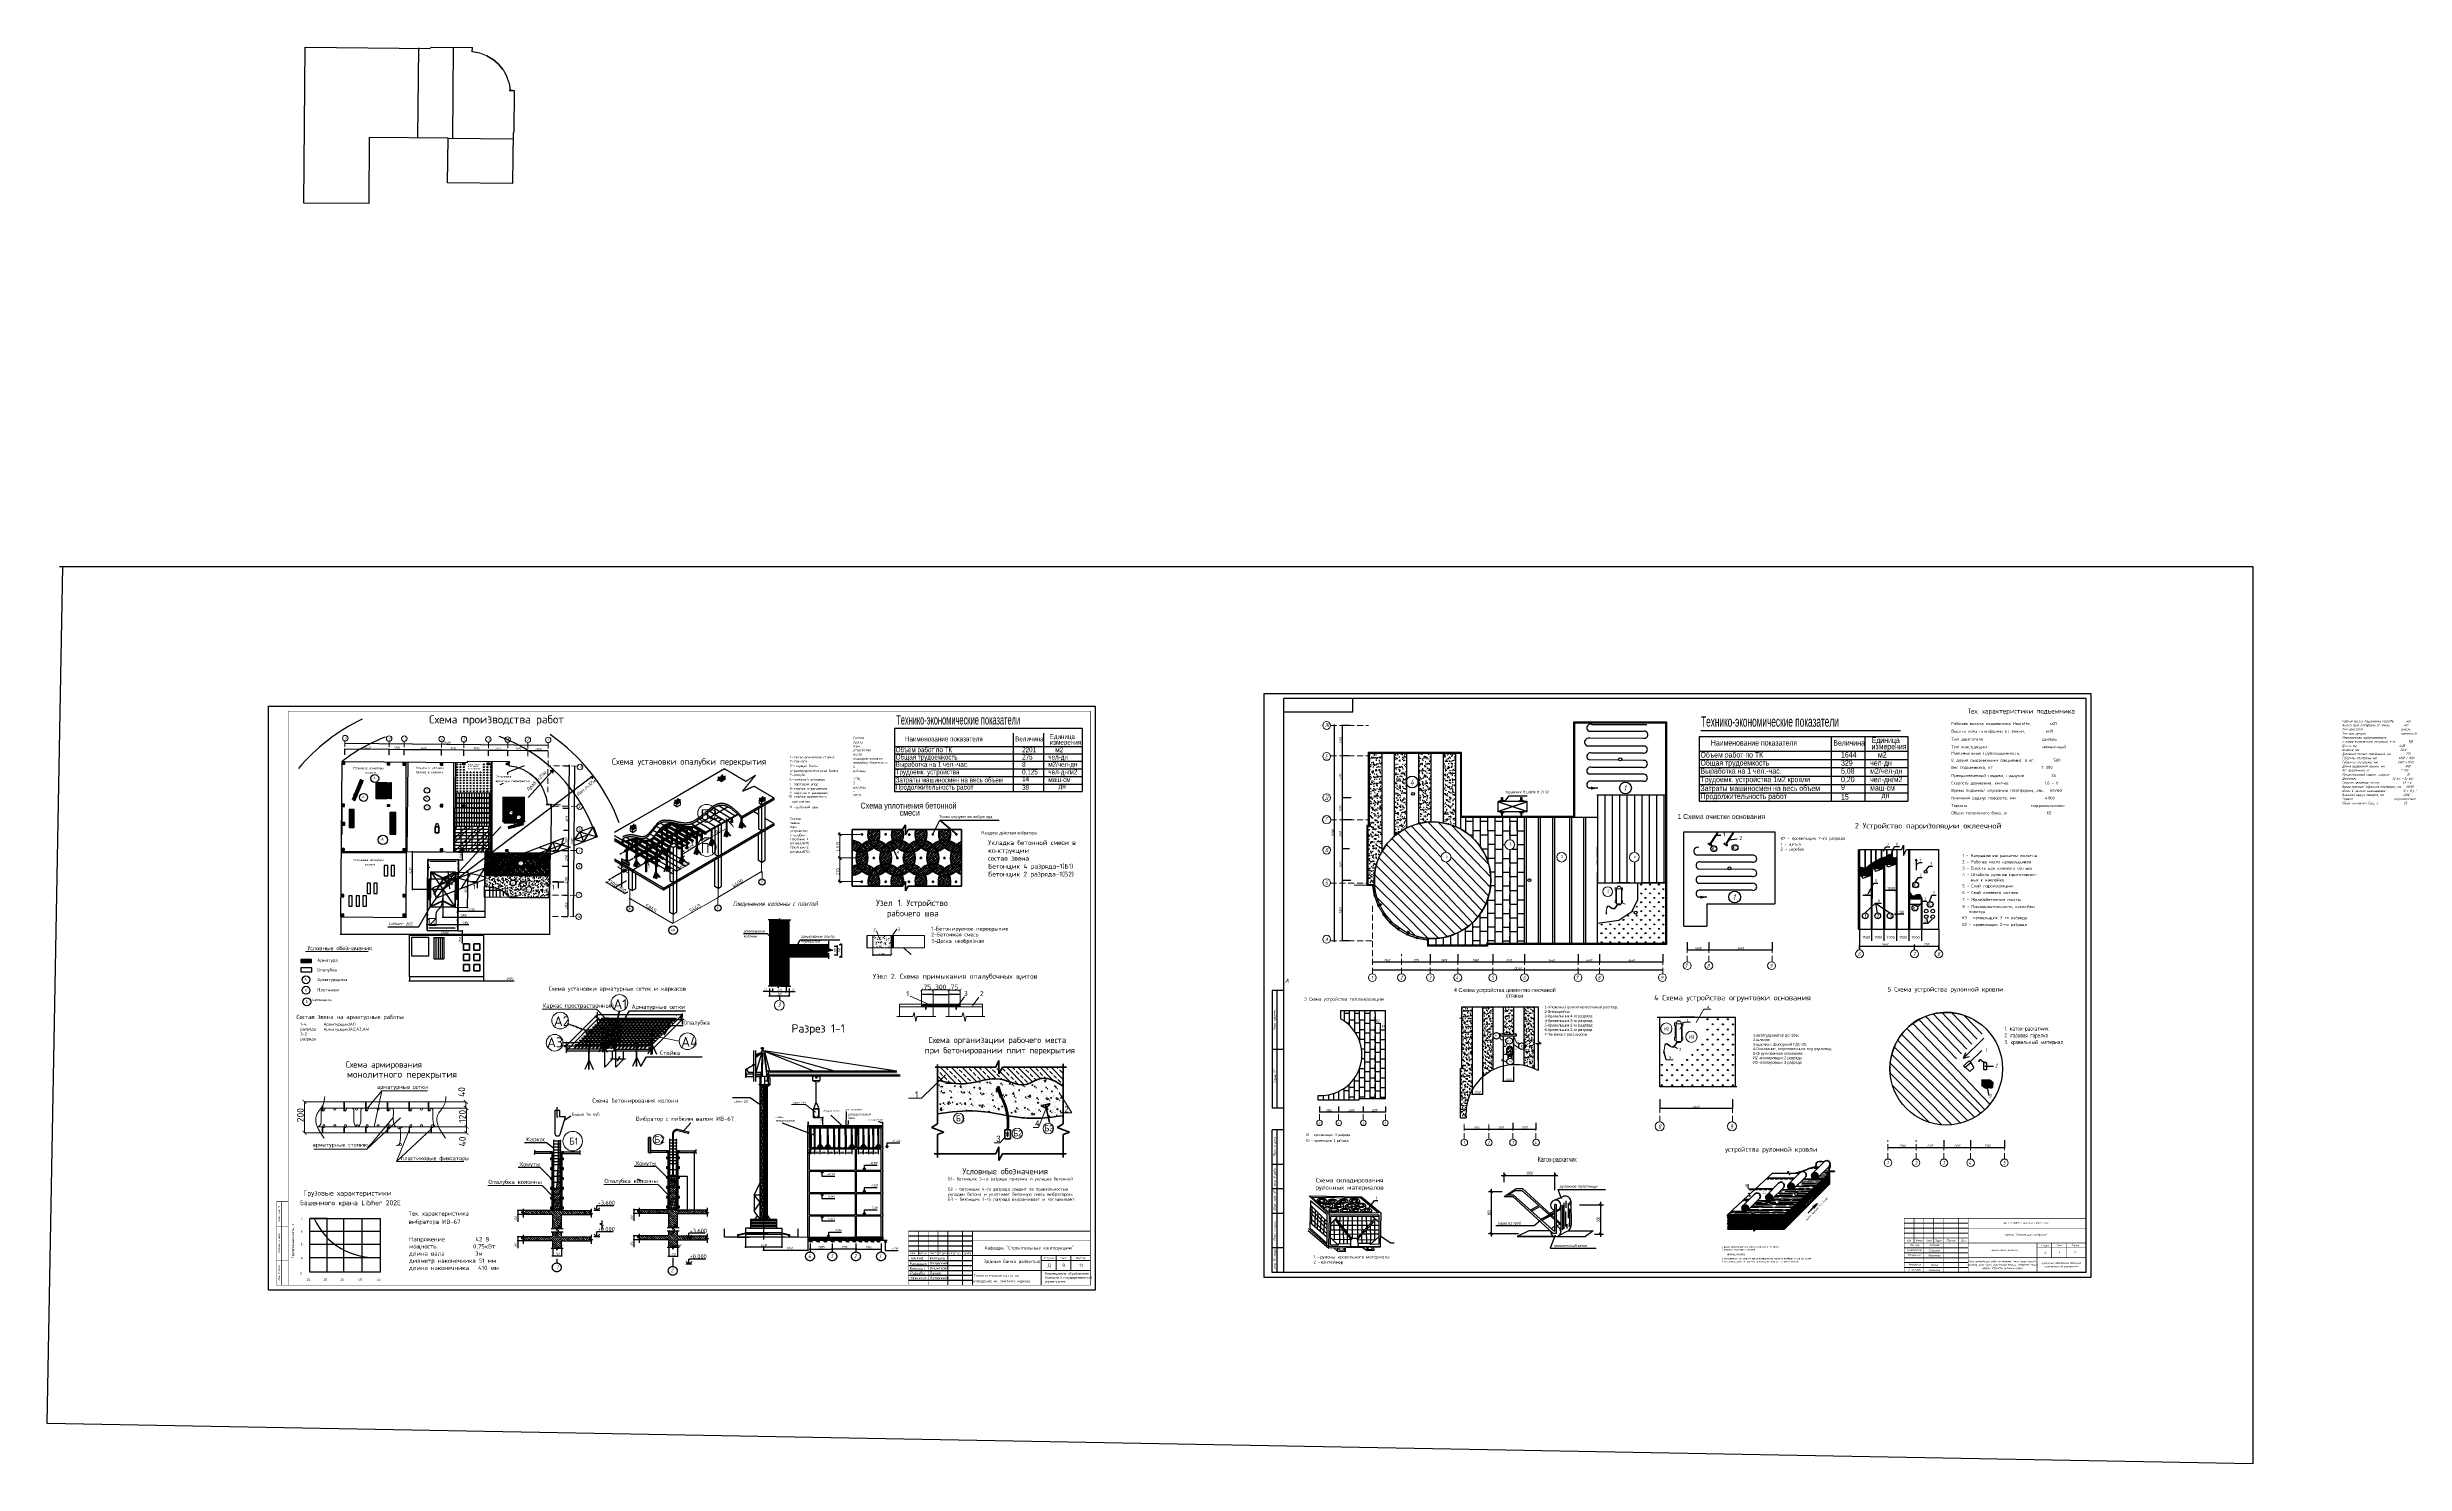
# Model space of a CAD drawing. Header units: millimetres. Extents: x 5763 to 12018931, y 39842 to 3600577.
# Drawn here: x 797417 to 1277080, y 699059 to 987309 of the extents above; entities that cross this region are included whole.
import ezdxf
from ezdxf.enums import TextEntityAlignment as Align

# ---------------------------------------------------------------- set-up
doc = ezdxf.new("R2010")
doc.units = ezdxf.units.MM
for name, pattern in [('ACAD_ISO03W100', [30, 12, -18]), ('ACAD_ISO04W100', [30, 24, -3, 0, -3]), ('ACAD_ISO10W100', [18, 12, -3, 0, -3]), ('CENTER', [8, 5, -1, 1, -1]), ('DASHED', [0.75, 0.5, -0.25]), ('DASHED2', [9.525, 6.35, -3.175]), ('HIDDEN', [9.525, 6.35, -3.175])]:
    doc.linetypes.add(name, pattern=pattern)
for name, color, linetype in [('!Форматы', 7, 'Continuous'), ('1serv', 7, 'Continuous'), ('1SERV2', 9, 'Continuous'), ('@Osi', 7, 'Continuous'), ('_Ramka_txt', 7, 'Continuous'), ('_Text', 7, 'Continuous'), ('A0-07', 3, 'Continuous'), ('KONTUR', 7, 'Continuous'), ('LINES', 7, 'Continuous'), ('SHTRIX', 11, 'Continuous'), ('армирование', 6, 'Continuous'), ('Архитектура', 7, 'Continuous'), ('доп сетки', 120, 'Continuous'), ('доп_16', 20, 'Continuous'), ('кран', 84, 'Continuous'), ('надколонник', 7, 'Continuous'), ('обводка', 7, 'Continuous'), ('опалубочные щиты', 40, 'Continuous'), ('Размеры', 7, 'Continuous'), ('тонкие', 2, 'Continuous'), ('штриховка', 7, 'Continuous'), ('Элем. пром.зд.', 7, 'Continuous')]:
    doc.layers.add(name, color=color, linetype=linetype)
for name, color, linetype, lineweight in [('0.1 mm ISO', 7, 'Continuous', 9), ('0.25', 7, 'Continuous', 25), ('0.3', 7, 'Continuous', 30), ('0.35', 7, 'Continuous', 35), ('0.4', 7, 'Continuous', 40), ('0.5', 7, 'Continuous', 50), ('0.5 mm ISO', 7, 'Continuous', 50), ('0.7', 7, 'Continuous', 70), ('1', 7, 'Continuous', 40), ('1надписи Наумов', 4, 'Continuous', 13), ('1УЗЕЛS', 30, 'Continuous', 40), ('3', 7, 'Continuous', 35), ('@0.15', 4, 'Continuous', 15), ('A_Fas_2', 7, 'Continuous', 20), ('AXESD', 255, 'Continuous', 20), ('AXESM', 255, 'Continuous', 25), ('jiu', 7, 'Continuous', 25), ('Nadpisi', 52, 'Continuous', 13), ('Все названия', 7, 'Continuous', 30), ('Выноски', 133, 'Continuous', 25), ('МАР 0.8', 7, 'Continuous', 80), ('Обвод', 14, 'Continuous', 35), ('Оси', 7, 'ACAD_ISO04W100', 15), ('оси и размер', 4, 'Continuous', 25), ('Основная', 7, 'Continuous', 30), ('основная_02мм', 151, 'Continuous', 20), ('Основной', 7, 'Continuous', 35), ('разм', 5, 'Continuous', 15), ('Сети', 7, 'Continuous', 50), ('Стены', 7, 'Continuous', 40), ('текст', 7, 'Continuous', 30), ('текст на ТК', 7, 'Continuous', 20), ('Толстые - 03', 30, 'Continuous', 30), ('тонкая', 7, 'Continuous', 20), ('Фасад толст', 7, 'Continuous', 80), ('Фасад тонк', 7, 'Continuous', 30)]:
    doc.layers.add(name, color=color, linetype=linetype, lineweight=lineweight)
doc.styles.add('0001', font='romanc.shx', dxfattribs={"width": 0.68, "height": 3})
doc.styles.add('3', font='isocpeur.ttf', dxfattribs={"height": 7})
doc.styles.add('5', font='isocpeui.ttf', dxfattribs={"height": 5})
doc.styles.add('dim', font='romans.shx')
doc.styles.add('ISOCPEUR', font='isocpeur.ttf')
doc.styles.add('MStandart', font='romans.shx', dxfattribs={"width": 0.85, "height": 3})
doc.styles.add('PSTUDIO', font='pstudio.shx')
doc.styles.add('RUSSWIN', font='russwin.shx', dxfattribs={"width": 0.6})
doc.styles.add('RUSSWIN_0_75', font='russwin.shx', dxfattribs={"width": 0.75})
doc.styles.add('S', font='COMPLEX.SHX', dxfattribs={"height": 2.5})
doc.styles.get("Standard").update_dxf_attribs({"font": 'romans.shx', "width": 0.7, "oblique": 15, "height": 500})
doc.styles.add('style1', font='romans.shx', dxfattribs={"width": 0.7})
doc.styles.add('TXT0', font='txt', dxfattribs={"width": 0.8})
doc.styles.add('VSSP_ROMANS07', font='romans.shx', dxfattribs={"width": 0.7, "oblique": 15, "height": 250})
doc.styles.add('ГОСТ-Н', font='gost.shx', dxfattribs={"oblique": 15})
doc.styles.add('мой', font='txt.shx', dxfattribs={"width": 0.6, "oblique": 15, "height": 3.5})
doc.styles.add('стиль1', font='romans.shx', dxfattribs={"width": 0.75, "oblique": 15, "height": 3.5})
doc.dimstyles.new('150 Dim_m', dxfattribs={"dimscale": 75, "dimtxt": 2.5, "dimasz": 1.5, "dimexe": 1, "dimexo": 0, "dimgap": 0.5, "dimtad": 1, "dimdec": 0, "dimlfac": 0.5, "dimtxsty": 'Standard', "dimblk": 'OBLIQUE', "dimcen": 1.5, "dimdle": 1, "dimclrd": 256, "dimclre": 256, "dimclrt": 7, "dimadec": 0, "dimazin": 0, "dimtfac": 1, "dimtdec": 0, "dimtmove": 1, "dimatfit": 3, "dimfxl": 1, "dimlwd": 9, "dimlwe": 9, "dimarcsym": 0})
doc.dimstyles.new('ISO-25', dxfattribs={"dimtxt": 500, "dimasz": 250, "dimexe": 150, "dimexo": 100, "dimgap": 125, "dimtad": 1, "dimtxsty": 'Standard', "dimblk": 'ARCHTICK', "dimcen": 25, "dimdle": 150, "dimadec": 0, "dimazin": 0, "dimtfac": 1, "dimtmove": 0, "dimatfit": 3, "dimfxl": 1, "dimarcsym": 0})
doc.dimstyles.new('VSSP-100', dxfattribs={"dimscale": 100, "dimtxt": 2.5, "dimasz": 2.5, "dimexe": 1.25, "dimexo": 0.625, "dimtad": 1, "dimdec": 0, "dimrnd": 0.001, "dimzin": 1, "dimtxsty": 'VSSP_ROMANS07', "dimblk": 'OBLIQUE', "dimcen": 2.5, "dimdle": 2, "dimaunit": 1, "dimadec": 3, "dimazin": 2, "dimtfac": 1, "dimtdec": 0, "dimtix": 1, "dimtmove": 2, "dimatfit": 3, "dimldrblk": 'OBLIQUE', "dimfxl": 1.25, "dimtolj": 1, "dimtzin": 0, "dimarcsym": 0})
doc.dimstyles.new('x50', dxfattribs={"dimtxt": 3, "dimasz": 2, "dimexe": 1, "dimexo": 2, "dimgap": 0.5, "dimtad": 1, "dimlfac": 50, "dimtxsty": 'Standard', "dimblk": 'OBLIQUE', "dimcen": 0.09, "dimadec": 0, "dimazin": 0, "dimtfac": 1, "dimtofl": 0, "dimtmove": 0, "dimatfit": 3, "dimldrblk": 'OBLIQUE', "dimfxl": 1, "dimtolj": 1, "dimtzin": 0, "dimarcsym": 0})
doc.dimstyles.new('Копия ISO-25', dxfattribs={"dimtxt": 250, "dimasz": 100, "dimexe": 50, "dimexo": 50, "dimgap": 100, "dimtad": 1, "dimdec": 0, "dimtxsty": 'Standard', "dimblk": 'ARCHTICK', "dimcen": 50, "dimadec": 0, "dimazin": 0, "dimtfac": 1, "dimtdec": 0, "dimtmove": 0, "dimatfit": 3, "dimldrblk": 'ARCHTICK', "dimfxl": 1, "dimarcsym": 0})
doc.dimstyles.new('проба STANDARD1', dxfattribs={"dimscale": 200, "dimtxt": 2.3, "dimasz": 1.5, "dimexe": 2, "dimexo": 3, "dimgap": 0.5, "dimtad": 3, "dimdec": 0, "dimrnd": 2, "dimzin": 0, "dimdsep": 46, "dimtxsty": 'RUSSWIN', "dimblk": 'OBLIQUE', "dimblk1": 'OBLIQUE', "dimcen": 0, "dimdle": 2, "dimadec": 0, "dimazin": 0, "dimtfac": 1, "dimtdec": 0, "dimtix": 1, "dimtofl": 0, "dimtmove": 1, "dimatfit": 3, "dimldrblk": 'OBLIQUE', "dimfxl": 1, "dimtolj": 1, "dimtzin": 0, "dimarcsym": 0})
doc.dimstyles.new('СПДС', dxfattribs={"dimscale": 100, "dimtxt": 2.5, "dimasz": 2.5, "dimexe": 3, "dimexo": 0.625, "dimtad": 1, "dimdec": 0, "dimtxsty": 'dim', "dimcen": 2.5, "dimdle": 2, "dimaunit": 1, "dimadec": 1, "dimazin": 0, "dimtfac": 1, "dimtdec": 0, "dimtix": 1, "dimtmove": 0, "dimatfit": 3, "dimfxl": 3, "dimarcsym": 0})
pattern_1 = [(135, (838084.3, 504859.62), (-157.15448, -157.15448), []), (225, (838084.3, 504859.62), (157.15448, -157.15448), [])]
pattern_2 = [(0, (838084.3, 504859.62), (0, 488.95), [355.6, -133.35]), (90, (838084.3, 504859.62), (-488.95, 3e-14), [355.6, -133.35])]
pattern_3 = [(90, (838084.3, 504859.62), (-488.95, 3e-14), [355.6, -133.35]), (180, (838084.3, 504859.62), (-6e-14, -488.95), [355.6, -133.35])]
pattern_4 = [(37.5, (7802.6, 849.9), (-32.00063, 978.82647), [0, -772.16, 0, -863.6, 0, -825.5]), (7.5, (7802.6, 849.9), (899.0466, 1433.6502), [0, -416.56, 0, -695.96, 0, -266.7]), (327.5, (7177.8, 849.9), (1581.98474, 2.87437), [0, -254, 0, -914.4, 0, -1193.8]), (317.5, (7177.8, 849.9), (1527.1129, 445.8586), [0, -127, 0, -599.44, 0, -685.8])]

# ---------------------------------------------------------------- blocks, each defined once
blk = doc.blocks.new('_ArchTick')
at = {"color": 0, "linetype": 'ByBlock', "const_width": 0.15}
blk.add_lwpolyline([(-0.5, -0.5), (0.5, 0.5)], dxfattribs=at)
blk = doc.blocks.new('*D189')
at = {"layer": 'Defpoints', "color": 0, "transparency": 16777216}
for p in [(895198, 844154), (895198, 844154), (899343, 844119)]:
    blk.add_point(p, dxfattribs=at)
at = {"layer": 'Архитектура', "color": 0, "lineweight": -2, "transparency": 16777216}
for p, q in [((899343, 844119), (895198, 844154)), ((899344, 844169), (899344, 844169))]:
    blk.add_line(p, q, dxfattribs=at)
at = {"layer": 'Архитектура', "color": 0, "lineweight": -2, "transparency": 16777216, "xscale": 100, "yscale": 100, "zscale": 100}
for p, rotation in [((895198, 844154), 179.5101678472692), ((899343, 844119), 359.5101678472692)]:
    blk.add_blockref('_ArchTick', p, dxfattribs=dict(at, rotation=rotation))
at = {"layer": 'Архитектура', "color": 0, "lineweight": 20, "transparency": 16777216, "insert": (897274, 844487), "char_height": 500, "attachment_point": 5, "rotation": 359.51017}
blk.add_mtext('2960', dxfattribs=at)
blk = doc.blocks.new('*D190')
at = {"layer": 'Defpoints', "color": 0, "transparency": 16777216}
for p in [(857969, 845593), (857969, 845593), (899353, 845239)]:
    blk.add_point(p, dxfattribs=at)
at = {"layer": 'Архитектура', "color": 0, "lineweight": -2, "transparency": 16777216}
for p, q in [((899353, 845239), (857969, 845593)), ((857969, 845543), (857969, 845543)), ((899353, 845289), (899353, 845289))]:
    blk.add_line(p, q, dxfattribs=at)
at = {"layer": 'Архитектура', "color": 0, "lineweight": -2, "transparency": 16777216, "xscale": 100, "yscale": 100, "zscale": 100}
for p, rotation in [((857969, 845593), 179.5101678472692), ((899353, 845239), 359.5101678472692)]:
    blk.add_blockref('_ArchTick', p, dxfattribs=dict(at, rotation=rotation))
at = {"layer": 'Архитектура', "color": 0, "lineweight": 20, "transparency": 16777216, "insert": (878664, 845766), "char_height": 500, "attachment_point": 5, "rotation": 359.51017}
blk.add_mtext('29560', dxfattribs=at)
blk = doc.blocks.new('*D191')
at = {"layer": 'Defpoints', "color": 0, "transparency": 16777216}
for p in [(891116, 844189), (891116, 844189), (895198, 844154)]:
    blk.add_point(p, dxfattribs=at)
at = {"layer": 'Архитектура', "color": 0, "lineweight": -2, "transparency": 16777216}
for p, q in [((895198, 844154), (891116, 844189)), ((891116, 844139), (891116, 844139)), ((895199, 844204), (895199, 844204))]:
    blk.add_line(p, q, dxfattribs=at)
at = {"layer": 'Архитектура', "color": 0, "lineweight": -2, "transparency": 16777216, "xscale": 100, "yscale": 100, "zscale": 100}
for p, rotation in [((891116, 844189), 179.5101678472692), ((895198, 844154), 359.5101678472692)]:
    blk.add_blockref('_ArchTick', p, dxfattribs=dict(at, rotation=rotation))
at = {"layer": 'Архитектура', "color": 0, "lineweight": 20, "transparency": 16777216, "insert": (893160, 844522), "char_height": 500, "width": 61153.46, "attachment_point": 5, "rotation": 359.51017}
blk.add_mtext('2915', dxfattribs=at)
blk = doc.blocks.new('*D201')
at = {"layer": 'Defpoints', "color": 0, "transparency": 16777216}
for p in [(887190, 844223), (887181, 843103), (891107, 843069)]:
    blk.add_point(p, dxfattribs=at)
at = {"layer": 'Архитектура', "color": 0, "lineweight": -2, "transparency": 16777216}
for p, q in [((887181, 843153), (887191, 844273)), ((891116, 844189), (887190, 844223)), ((891107, 843119), (891117, 844239))]:
    blk.add_line(p, q, dxfattribs=at)
at = {"layer": 'Архитектура', "color": 0, "lineweight": -2, "transparency": 16777216, "xscale": 100, "yscale": 100, "zscale": 100}
for p, rotation in [((887190, 844223), 179.5101678472692), ((891116, 844189), 359.5101678472692)]:
    blk.add_blockref('_ArchTick', p, dxfattribs=dict(at, rotation=rotation))
at = {"layer": 'Архитектура', "color": 0, "lineweight": 20, "transparency": 16777216, "insert": (889156, 844556), "char_height": 500, "attachment_point": 5, "rotation": 359.51017}
blk.add_mtext('2805', dxfattribs=at)
blk = doc.blocks.new('*D192')
at = {"layer": 'Defpoints', "color": 0, "transparency": 16777216}
for p in [(877671, 844304), (877661, 843184), (882170, 843146)]:
    blk.add_point(p, dxfattribs=at)
at = {"layer": 'Архитектура', "color": 0, "lineweight": -2, "transparency": 16777216}
for p, q in [((877661, 843234), (877671, 844354)), ((882180, 844266), (877671, 844304)), ((882171, 843196), (882180, 844316))]:
    blk.add_line(p, q, dxfattribs=at)
at = {"layer": 'Архитектура', "color": 0, "lineweight": -2, "transparency": 16777216, "xscale": 100, "yscale": 100, "zscale": 100}
for p, rotation in [((877671, 844304), 179.5101678472692), ((882180, 844266), 359.5101678472692)]:
    blk.add_blockref('_ArchTick', p, dxfattribs=dict(at, rotation=rotation))
at = {"layer": 'Архитектура', "color": 0, "lineweight": 20, "transparency": 16777216, "insert": (879928, 844635), "char_height": 500, "width": 87154.5, "attachment_point": 5, "rotation": 359.51017}
blk.add_mtext('3220', dxfattribs=at)
blk = doc.blocks.new('*D202')
at = {"layer": 'Defpoints', "color": 0, "transparency": 16777216}
for p in [(866976, 844396), (866967, 843276), (870047, 843249)]:
    blk.add_point(p, dxfattribs=at)
at = {"layer": 'Архитектура', "color": 0, "lineweight": -2, "transparency": 16777216}
for p, q in [((866967, 843326), (866977, 844446)), ((870056, 844369), (866976, 844396)), ((870047, 843299), (870057, 844419))]:
    blk.add_line(p, q, dxfattribs=at)
at = {"layer": 'Архитектура', "color": 0, "lineweight": -2, "transparency": 16777216, "xscale": 100, "yscale": 100, "zscale": 100}
for p, rotation in [((866976, 844396), 179.5101678472692), ((870056, 844369), 359.5101678472692)]:
    blk.add_blockref('_ArchTick', p, dxfattribs=dict(at, rotation=rotation))
at = {"layer": 'Архитектура', "color": 0, "lineweight": 20, "transparency": 16777216, "insert": (868519, 844732), "char_height": 500, "attachment_point": 5, "rotation": 359.51017}
blk.add_mtext('2200', dxfattribs=at)
blk = doc.blocks.new('*D203')
at = {"layer": 'Defpoints', "color": 0, "transparency": 16777216}
for p in [(857959, 844473), (857950, 843353), (866967, 843276)]:
    blk.add_point(p, dxfattribs=at)
at = {"layer": 'Архитектура', "color": 0, "lineweight": -2, "transparency": 16777216}
for p, q in [((857950, 843403), (857960, 844523)), ((866976, 844396), (857959, 844473)), ((866967, 843326), (866977, 844446))]:
    blk.add_line(p, q, dxfattribs=at)
at = {"layer": 'Архитектура', "color": 0, "lineweight": -2, "transparency": 16777216, "xscale": 100, "yscale": 100, "zscale": 100}
for p, rotation in [((857959, 844473), 179.5101678472692), ((866976, 844396), 359.5101678472692)]:
    blk.add_blockref('_ArchTick', p, dxfattribs=dict(at, rotation=rotation))
at = {"layer": 'Архитектура', "color": 0, "lineweight": 20, "transparency": 16777216, "insert": (862471, 844784), "char_height": 500, "attachment_point": 5, "rotation": 359.51017}
blk.add_mtext('6440', dxfattribs=at)
blk = doc.blocks.new('*D204')
at = {"layer": 'Defpoints', "color": 0, "transparency": 16777216}
for p in [(882180, 844266), (882170, 843146), (887181, 843103)]:
    blk.add_point(p, dxfattribs=at)
at = {"layer": 'Архитектура', "color": 0, "lineweight": -2, "transparency": 16777216}
for p, q in [((882171, 843196), (882180, 844316)), ((887190, 844223), (882180, 844266)), ((887181, 843153), (887191, 844273))]:
    blk.add_line(p, q, dxfattribs=at)
at = {"layer": 'Архитектура', "color": 0, "lineweight": -2, "transparency": 16777216, "xscale": 100, "yscale": 100, "zscale": 100}
for p, rotation in [((882180, 844266), 179.5101678472692), ((887190, 844223), 359.5101678472692)]:
    blk.add_blockref('_ArchTick', p, dxfattribs=dict(at, rotation=rotation))
at = {"layer": 'Архитектура', "color": 0, "lineweight": 20, "transparency": 16777216, "insert": (884688, 844594), "char_height": 500, "attachment_point": 5, "rotation": 359.51017}
blk.add_mtext('3580', dxfattribs=at)
blk = doc.blocks.new('*D193')
at = {"layer": '!Форматы', "color": 0, "lineweight": -2, "transparency": 16777216}
for p, q in [((877671, 844304), (870056, 844369)), ((877671, 844354), (877671, 844354))]:
    blk.add_line(p, q, dxfattribs=at)
at = {"layer": 'Defpoints', "color": 0, "transparency": 16777216}
for p in [(870056, 844369), (870056, 844369), (877671, 844304)]:
    blk.add_point(p, dxfattribs=at)
at = {"layer": '!Форматы', "color": 0, "lineweight": -2, "transparency": 16777216, "xscale": 100, "yscale": 100, "zscale": 100}
for p, rotation in [((870056, 844369), 179.5101678472692), ((877671, 844304), 359.5101678472692)]:
    blk.add_blockref('_ArchTick', p, dxfattribs=dict(at, rotation=rotation))
at = {"layer": '!Форматы', "color": 0, "lineweight": 20, "transparency": 16777216, "insert": (873866, 844687), "char_height": 500, "attachment_point": 5, "rotation": 359.51017}
blk.add_mtext('5440', dxfattribs=at)
blk = doc.blocks.new('*D194')
at = {"layer": 'Defpoints', "color": 0, "transparency": 16777216}
for p in [(904707, 841050), (904445, 810389), (904445, 810389)]:
    blk.add_point(p, dxfattribs=at)
at = {"layer": 'Архитектура', "color": 0, "lineweight": -2, "transparency": 16777216}
for p, q in [((904707, 841050), (904445, 810389)), ((904757, 841050), (904757, 841050)), ((904395, 810389), (904395, 810389))]:
    blk.add_line(p, q, dxfattribs=at)
at = {"layer": 'Архитектура', "color": 0, "lineweight": -2, "transparency": 16777216, "xscale": 100, "yscale": 100, "zscale": 100}
for p, rotation in [((904707, 841050), 89.51016784393425), ((904445, 810389), 269.5101678439343)]:
    blk.add_blockref('_ArchTick', p, dxfattribs=dict(at, rotation=rotation))
at = {"layer": 'Архитектура', "color": 0, "lineweight": 20, "transparency": 16777216, "insert": (904226, 825723), "char_height": 500, "attachment_point": 5, "rotation": 89.51017}
blk.add_mtext('21900', dxfattribs=at)
blk = doc.blocks.new('_OBLIQUE')
at = {"color": 0, "linetype": 'ByBlock'}
blk.add_line((-0.5, -0.5), (0.5, 0.5), dxfattribs=at)
blk = doc.blocks.new('*D195')
at = {"layer": 'Defpoints', "color": 0, "transparency": 16777216}
for p in [(902558, 841069), (902260, 832503), (903514, 832492)]:
    blk.add_point(p, dxfattribs=at)
at = {"layer": 'Архитектура', "color": 0, "lineweight": -2, "transparency": 16777216}
for p, q in [((902621, 841068), (903712, 841059)), ((903589, 841260), (903512, 832292)), ((902322, 832502), (903639, 832491))]:
    blk.add_line(p, q, dxfattribs=at)
at = {"layer": 'Архитектура', "color": 0, "lineweight": -2, "transparency": 16777216, "xscale": 250, "yscale": 250, "zscale": 250}
for p, rotation in [((903587, 841060), 89.51016784393425), ((903514, 832492), 269.5101678439343)]:
    blk.add_blockref('_OBLIQUE', p, dxfattribs=dict(at, rotation=rotation))
at = {"layer": 'Архитектура', "color": 0, "lineweight": 20, "transparency": 16777216, "insert": (903363, 836778), "char_height": 250, "width": 65299.15, "attachment_point": 5, "rotation": 89.51017, "style": 'VSSP_ROMANS07'}
blk.add_mtext('\\A1;5865', dxfattribs=at)
blk = doc.blocks.new('*D196')
at = {"layer": 'Defpoints', "color": 0, "transparency": 16777216}
for p in [(902542, 832501), (902413, 827978), (903475, 827969)]:
    blk.add_point(p, dxfattribs=at)
at = {"layer": 'Архитектура', "color": 0, "lineweight": -2, "transparency": 16777216}
for p, q in [((902592, 832500), (903564, 832492)), ((903514, 832492), (903475, 827969)), ((902463, 827978), (903525, 827969))]:
    blk.add_line(p, q, dxfattribs=at)
at = {"layer": 'Архитектура', "color": 0, "lineweight": -2, "transparency": 16777216, "xscale": 100, "yscale": 100, "zscale": 100}
for p, rotation in [((903514, 832492), 89.51016784393425), ((903475, 827969), 269.5101678439343)]:
    blk.add_blockref('_ArchTick', p, dxfattribs=dict(at, rotation=rotation))
at = {"layer": 'Архитектура', "color": 0, "lineweight": 20, "transparency": 16777216, "insert": (903145, 830234), "char_height": 500, "attachment_point": 5, "rotation": 89.51017}
blk.add_mtext('3635', dxfattribs=at)
blk = doc.blocks.new('*D197')
at = {"layer": 'Defpoints', "color": 0, "transparency": 16777216}
for p in [(902950, 827973), (902039, 823850), (903440, 823838)]:
    blk.add_point(p, dxfattribs=at)
at = {"layer": 'Архитектура', "color": 0, "lineweight": -2, "transparency": 16777216}
for p, q in [((903000, 827973), (903525, 827969)), ((903475, 827969), (903440, 823838)), ((902089, 823849), (903490, 823837))]:
    blk.add_line(p, q, dxfattribs=at)
at = {"layer": 'Архитектура', "color": 0, "lineweight": -2, "transparency": 16777216, "xscale": 100, "yscale": 100, "zscale": 100}
for p, rotation in [((903475, 827969), 89.51016784393425), ((903440, 823838), 269.5101678439343)]:
    blk.add_blockref('_ArchTick', p, dxfattribs=dict(at, rotation=rotation))
at = {"layer": 'Архитектура', "color": 0, "lineweight": 20, "transparency": 16777216, "insert": (903108, 825906), "char_height": 500, "attachment_point": 5, "rotation": 89.51017}
blk.add_mtext('2950', dxfattribs=at)
blk = doc.blocks.new('*D198')
at = {"layer": 'Defpoints', "color": 0, "transparency": 16777216}
for p in [(902093, 823849), (902888, 820694), (903413, 820689)]:
    blk.add_point(p, dxfattribs=at)
at = {"layer": 'Архитектура', "color": 0, "lineweight": -2, "transparency": 16777216}
for p, q in [((902143, 823849), (903490, 823837)), ((902938, 820693), (903463, 820689)), ((903440, 823838), (903413, 820689))]:
    blk.add_line(p, q, dxfattribs=at)
at = {"layer": 'Архитектура', "color": 0, "lineweight": -2, "transparency": 16777216, "xscale": 100, "yscale": 100, "zscale": 100}
for p, rotation in [((903413, 820689), 269.5101678439343), ((903440, 823838), 89.51016784393425)]:
    blk.add_blockref('_ArchTick', p, dxfattribs=dict(at, rotation=rotation))
at = {"layer": 'Архитектура', "color": 0, "lineweight": 20, "transparency": 16777216, "insert": (903077, 822266), "char_height": 500, "width": 65741.77, "attachment_point": 5, "rotation": 89.51017}
blk.add_mtext('2250', dxfattribs=at)
blk = doc.blocks.new('*D199')
at = {"layer": 'Defpoints', "color": 0, "transparency": 16777216}
for p in [(902147, 820700), (902393, 814746), (903362, 814738)]:
    blk.add_point(p, dxfattribs=at)
at = {"layer": 'Архитектура', "color": 0, "lineweight": -2, "transparency": 16777216}
for p, q in [((902197, 820700), (903463, 820689)), ((903413, 820689), (903362, 814738)), ((902443, 814746), (903412, 814738))]:
    blk.add_line(p, q, dxfattribs=at)
at = {"layer": 'Архитектура', "color": 0, "lineweight": -2, "transparency": 16777216, "xscale": 100, "yscale": 100, "zscale": 100}
for p, rotation in [((903413, 820689), 89.51016784393425), ((903362, 814738), 269.5101678439343)]:
    blk.add_blockref('_ArchTick', p, dxfattribs=dict(at, rotation=rotation))
at = {"layer": 'Архитектура', "color": 0, "lineweight": 20, "transparency": 16777216, "insert": (903038, 817717), "char_height": 500, "width": 61132.49, "attachment_point": 5, "rotation": 89.51017}
blk.add_mtext('4250', dxfattribs=at)
blk = doc.blocks.new('*D200')
at = {"layer": 'Defpoints', "color": 0, "transparency": 16777216}
for p in [(902837, 814743), (902296, 810407), (903325, 810399)]:
    blk.add_point(p, dxfattribs=at)
at = {"layer": 'Архитектура', "color": 0, "lineweight": -2, "transparency": 16777216}
for p, q in [((902887, 814742), (903412, 814738)), ((903362, 814738), (903325, 810399)), ((902346, 810407), (903375, 810398))]:
    blk.add_line(p, q, dxfattribs=at)
at = {"layer": 'Архитектура', "color": 0, "lineweight": -2, "transparency": 16777216, "xscale": 100, "yscale": 100, "zscale": 100}
for p, rotation in [((903362, 814738), 89.51016784393425), ((903325, 810399), 269.5101678439343)]:
    blk.add_blockref('_ArchTick', p, dxfattribs=dict(at, rotation=rotation))
at = {"layer": 'Архитектура', "color": 0, "lineweight": 20, "transparency": 16777216, "insert": (902994, 812571), "char_height": 500, "attachment_point": 5, "rotation": 89.51017}
blk.add_mtext('2950', dxfattribs=at)
blk = doc.blocks.new('*D205')
at = {"color": 0, "lineweight": -2, "transparency": 16777216}
for p, q in [((880581, 819443), (883141, 819409)), ((882993, 819561), (882893, 812118)), ((880486, 812300), (883045, 812266))]:
    blk.add_line(p, q, dxfattribs=at)
at = {"layer": 'Defpoints', "color": 0, "transparency": 16777216}
for p in [(880481, 819445), (880386, 812302), (882895, 812268)]:
    blk.add_point(p, dxfattribs=at)
at = {"color": 0, "lineweight": -2, "transparency": 16777216, "xscale": 250, "yscale": 250, "zscale": 250}
for p, rotation in [((882991, 819411), 89.23381810494627), ((882895, 812268), 269.2338181049463)]:
    blk.add_blockref('_ArchTick', p, dxfattribs=dict(at, rotation=rotation))
at = {"color": 0, "transparency": 16777216, "insert": (882568, 815845), "char_height": 500, "attachment_point": 5, "rotation": 89.23382}
blk.add_mtext('5000', dxfattribs=at)
blk = doc.blocks.new('*D206')
at = {"color": 0, "lineweight": -2, "transparency": 16777216}
for p, q in [((877836, 823539), (871598, 823539)), ((871748, 815765), (871748, 823689)), ((877836, 815915), (871598, 815915))]:
    blk.add_line(p, q, dxfattribs=at)
at = {"layer": 'Defpoints', "color": 0, "transparency": 16777216}
for p in [(871748, 823539), (877936, 823539), (877936, 815915)]:
    blk.add_point(p, dxfattribs=at)
at = {"color": 0, "lineweight": -2, "transparency": 16777216, "xscale": 250, "yscale": 250, "zscale": 250}
for p, rotation in [((871748, 823539), 90), ((871748, 815915), 270)]:
    blk.add_blockref('_ArchTick', p, dxfattribs=dict(at, rotation=rotation))
at = {"color": 0, "transparency": 16777216, "insert": (871373, 819727), "char_height": 500, "attachment_point": 5, "rotation": 90}
blk.add_mtext('5450', dxfattribs=at)
blk = doc.blocks.new('*D207')
at = {"color": 0, "lineweight": -2, "transparency": 16777216}
for p, q in [((881055, 807491), (881978, 807491)), ((881055, 806599), (881978, 806599)), ((881828, 807641), (881828, 806599)), ((881828, 806599), (881828, 804907))]:
    blk.add_line(p, q, dxfattribs=at)
at = {"layer": 'Defpoints', "color": 0, "transparency": 16777216}
for p in [(880955, 807491), (880955, 806599), (881828, 806599)]:
    blk.add_point(p, dxfattribs=at)
at = {"color": 0, "lineweight": -2, "transparency": 16777216, "xscale": 250, "yscale": 250, "zscale": 250}
for p, rotation in [((881828, 807491), 90), ((881828, 806599), 270)]:
    blk.add_blockref('_ArchTick', p, dxfattribs=dict(at, rotation=rotation))
at = {"color": 0, "transparency": 16777216, "insert": (881453, 805628), "char_height": 500, "attachment_point": 5, "rotation": 90}
blk.add_mtext('1300', dxfattribs=at)
blk = doc.blocks.new('*D208')
at = {"color": 0, "lineweight": -2, "transparency": 16777216}
for p, q in [((899634, 814153), (899634, 806671)), ((857000, 806821), (899784, 806821)), ((857150, 810177), (857150, 806671))]:
    blk.add_line(p, q, dxfattribs=at)
at = {"layer": 'Defpoints', "color": 0, "transparency": 16777216}
for p in [(899634, 814253), (857150, 810277), (899634, 806821)]:
    blk.add_point(p, dxfattribs=at)
at = {"color": 0, "lineweight": -2, "transparency": 16777216, "xscale": 250, "yscale": 250, "zscale": 250, "rotation": 180}
blk.add_blockref('_ArchTick', (857150, 806821), dxfattribs=at)
at = {"color": 0, "lineweight": -2, "transparency": 16777216, "xscale": 250, "yscale": 250, "zscale": 250}
blk.add_blockref('_ArchTick', (899634, 806821), dxfattribs=at)
at = {"color": 0, "transparency": 16777216, "insert": (878261, 807196), "char_height": 500, "attachment_point": 5}
blk.add_mtext('29560', dxfattribs=at)
blk = doc.blocks.new('*D211')
at = {"color": 0, "lineweight": -2, "transparency": 16777216}
for p, q in [((881201, 821953), (882087, 821953)), ((881217, 823512), (882087, 823512)), ((881937, 821803), (881937, 823662))]:
    blk.add_line(p, q, dxfattribs=at)
at = {"layer": 'Defpoints', "color": 0, "transparency": 16777216}
for p in [(881101, 821953), (881117, 823512), (881937, 823512)]:
    blk.add_point(p, dxfattribs=at)
at = {"color": 0, "lineweight": -2, "transparency": 16777216, "xscale": 250, "yscale": 250, "zscale": 250}
for p, rotation in [((881937, 823512), 90), ((881937, 821953), 270)]:
    blk.add_blockref('_ArchTick', p, dxfattribs=dict(at, rotation=rotation))
at = {"color": 0, "transparency": 16777216, "insert": (881562, 822733), "char_height": 500, "attachment_point": 5, "rotation": 90}
blk.add_mtext('1100', dxfattribs=at)
blk = doc.blocks.new('*D212')
at = {"color": 0, "lineweight": -2, "transparency": 16777216}
for p, q in [((870996, 797350), (886209, 797350)), ((871146, 798053), (871146, 797200)), ((886209, 798053), (886209, 797200)), ((886209, 797350), (892401, 797350))]:
    blk.add_line(p, q, dxfattribs=at)
at = {"layer": 'Defpoints', "color": 0, "transparency": 16777216}
for p in [(871146, 798153), (886209, 798153), (886209, 797350)]:
    blk.add_point(p, dxfattribs=at)
at = {"color": 0, "lineweight": -2, "transparency": 16777216, "xscale": 250, "yscale": 250, "zscale": 250, "rotation": 180}
blk.add_blockref('_ArchTick', (871146, 797350), dxfattribs=at)
at = {"color": 0, "lineweight": -2, "transparency": 16777216, "xscale": 250, "yscale": 250, "zscale": 250}
blk.add_blockref('_ArchTick', (886209, 797350), dxfattribs=at)
at = {"color": 0, "transparency": 16777216, "insert": (891513, 797725), "char_height": 500, "attachment_point": 5}
blk.add_mtext('10500', dxfattribs=at)
blk = doc.blocks.new('*D286')
at = {"layer": 'Defpoints', "color": 0, "transparency": 16777216}
for p in [(925733, 762775), (925793, 750775), (929080, 750775)]:
    blk.add_point(p, dxfattribs=at)
at = {"layer": 'Размеры', "color": 0, "lineweight": -2, "transparency": 16777216}
for p, q in [((925735, 762775), (929081, 762775)), ((929080, 762775), (929080, 750775)), ((925795, 750775), (929081, 750775))]:
    blk.add_line(p, q, dxfattribs=at)
at = {"layer": 'Размеры', "color": 0, "lineweight": -2, "transparency": 16777216, "xscale": 2, "yscale": 2, "zscale": 2}
for p, rotation in [((929080, 762775), 90), ((929080, 750775), 270)]:
    blk.add_blockref('_OBLIQUE', p, dxfattribs=dict(at, rotation=rotation))
at = {"layer": 'Размеры', "color": 0, "transparency": 16777216, "insert": (929078, 756775), "char_height": 3, "attachment_point": 5, "rotation": 90, "style": 'ISOCPEUR'}
blk.add_mtext('\\A1;600000', dxfattribs=at)
blk = doc.blocks.new('*D287')
at = {"layer": 'Defpoints', "color": 0, "transparency": 16777216}
for p in [(925673, 757575), (925673, 750775), (927613, 750775)]:
    blk.add_point(p, dxfattribs=at)
at = {"layer": 'Размеры', "color": 0, "lineweight": -2, "transparency": 16777216}
for p, q in [((925675, 757575), (927614, 757575)), ((927613, 757575), (927613, 750775)), ((925675, 750775), (927614, 750775))]:
    blk.add_line(p, q, dxfattribs=at)
at = {"layer": 'Размеры', "color": 0, "lineweight": -2, "transparency": 16777216, "xscale": 2, "yscale": 2, "zscale": 2}
for p, rotation in [((927613, 757575), 90), ((927613, 750775), 270)]:
    blk.add_blockref('_OBLIQUE', p, dxfattribs=dict(at, rotation=rotation))
at = {"layer": 'Размеры', "color": 0, "transparency": 16777216, "insert": (927611, 754175), "char_height": 3, "attachment_point": 5, "rotation": 90, "style": 'ISOCPEUR'}
blk.add_mtext('\\A1;1500', dxfattribs=at)
blk = doc.blocks.new('*D288')
at = {"layer": 'Defpoints', "color": 0, "transparency": 16777216}
for p in [(905074, 750575), (905074, 749775), (906708, 750575)]:
    blk.add_point(p, dxfattribs=at)
at = {"layer": 'Размеры', "color": 0, "lineweight": -2, "transparency": 16777216}
for p, q in [((905076, 750575), (906709, 750575)), ((905076, 749775), (906709, 749775)), ((906708, 749775), (906708, 750575))]:
    blk.add_line(p, q, dxfattribs=at)
at = {"layer": 'Размеры', "color": 0, "lineweight": -2, "transparency": 16777216, "xscale": 2, "yscale": 2, "zscale": 2}
for p, rotation in [((906708, 750575), 90), ((906708, 749775), 270)]:
    blk.add_blockref('_OBLIQUE', p, dxfattribs=dict(at, rotation=rotation))
at = {"layer": 'Размеры', "color": 0, "transparency": 16777216, "insert": (906706, 750175), "char_height": 3, "attachment_point": 5, "rotation": 90, "style": 'ISOCPEUR'}
blk.add_mtext('\\A1;40000', dxfattribs=at)
blk = doc.blocks.new('*D267')
at = {"color": 0, "lineweight": -2, "transparency": 16777216}
for p, q in [((944236, 794272), (948536, 794272)), ((944386, 794953), (944386, 794122)), ((948386, 794953), (948386, 794122))]:
    blk.add_line(p, q, dxfattribs=at)
at = {"layer": 'Defpoints', "color": 0, "transparency": 16777216}
for p in [(944386, 795053), (948386, 795053), (948386, 794272)]:
    blk.add_point(p, dxfattribs=at)
at = {"color": 0, "lineweight": -2, "transparency": 16777216, "xscale": 300, "yscale": 300, "zscale": 300, "rotation": 180}
blk.add_blockref('_OBLIQUE', (944386, 794272), dxfattribs=at)
at = {"color": 0, "lineweight": -2, "transparency": 16777216, "xscale": 300, "yscale": 300, "zscale": 300}
blk.add_blockref('_OBLIQUE', (948386, 794272), dxfattribs=at)
at = {"color": 0, "transparency": 16777216, "insert": (946386, 794647), "char_height": 500, "attachment_point": 5}
blk.add_mtext('300', dxfattribs=at)
blk = doc.blocks.new('*D268')
at = {"color": 0, "lineweight": -2, "transparency": 16777216}
for p, q in [((958542, 804740), (959150, 804740)), ((958542, 802240), (959150, 802240)), ((959000, 804890), (959000, 802090))]:
    blk.add_line(p, q, dxfattribs=at)
at = {"layer": 'Defpoints', "color": 0, "transparency": 16777216}
for p in [(958442, 804740), (958442, 802240), (959000, 802240)]:
    blk.add_point(p, dxfattribs=at)
at = {"color": 0, "lineweight": -2, "transparency": 16777216, "xscale": 300, "yscale": 300, "zscale": 300}
for p, rotation in [((959000, 804740), 90), ((959000, 802240), 270)]:
    blk.add_blockref('_OBLIQUE', p, dxfattribs=dict(at, rotation=rotation))
at = {"color": 0, "transparency": 16777216, "insert": (958625, 803490), "char_height": 500, "attachment_point": 5, "rotation": 90}
blk.add_mtext('250', dxfattribs=at)
blk = doc.blocks.new('*D269')
at = {"color": 0, "lineweight": -2, "transparency": 16777216}
for p, q in [((944831, 795148), (947950, 795148)), ((944981, 795798), (944981, 794998)), ((947800, 796140), (947800, 794998))]:
    blk.add_line(p, q, dxfattribs=at)
at = {"layer": 'Defpoints', "color": 0, "transparency": 16777216}
for p in [(944981, 795898), (947800, 796240), (947800, 795148)]:
    blk.add_point(p, dxfattribs=at)
at = {"color": 0, "lineweight": -2, "transparency": 16777216, "xscale": 300, "yscale": 300, "zscale": 300, "rotation": 180}
blk.add_blockref('_OBLIQUE', (944981, 795148), dxfattribs=at)
at = {"color": 0, "lineweight": -2, "transparency": 16777216, "xscale": 300, "yscale": 300, "zscale": 300}
blk.add_blockref('_OBLIQUE', (947800, 795148), dxfattribs=at)
at = {"color": 0, "transparency": 16777216, "insert": (946390, 795523), "char_height": 500, "attachment_point": 5}
blk.add_mtext('250', dxfattribs=at)
blk = doc.blocks.new('*D270')
at = {"color": 0, "lineweight": -2, "transparency": 16777216}
for p, q in [((944386, 795148), (943076, 795148)), ((944981, 795148), (944236, 795148)), ((944386, 795800), (944386, 794998)), ((944981, 795799), (944981, 794998))]:
    blk.add_line(p, q, dxfattribs=at)
at = {"layer": 'Defpoints', "color": 0, "transparency": 16777216}
for p in [(944386, 795900), (944981, 795899), (944981, 795148)]:
    blk.add_point(p, dxfattribs=at)
at = {"color": 0, "lineweight": -2, "transparency": 16777216, "xscale": 300, "yscale": 300, "zscale": 300, "rotation": 180}
blk.add_blockref('_OBLIQUE', (944386, 795148), dxfattribs=at)
at = {"color": 0, "lineweight": -2, "transparency": 16777216, "xscale": 300, "yscale": 300, "zscale": 300}
blk.add_blockref('_OBLIQUE', (944981, 795148), dxfattribs=at)
at = {"color": 0, "transparency": 16777216, "insert": (943534, 795523), "char_height": 500, "attachment_point": 5}
blk.add_mtext('25', dxfattribs=at)
blk = doc.blocks.new('*D271')
at = {"color": 0, "lineweight": -2, "transparency": 16777216}
for p, q in [((947650, 795148), (948394, 795148)), ((947800, 795800), (947800, 794998)), ((948394, 795799), (948394, 794998)), ((948394, 795148), (949611, 795148))]:
    blk.add_line(p, q, dxfattribs=at)
at = {"layer": 'Defpoints', "color": 0, "transparency": 16777216}
for p in [(947800, 795900), (948394, 795899), (948394, 795148)]:
    blk.add_point(p, dxfattribs=at)
at = {"color": 0, "lineweight": -2, "transparency": 16777216, "xscale": 300, "yscale": 300, "zscale": 300, "rotation": 180}
blk.add_blockref('_OBLIQUE', (947800, 795148), dxfattribs=at)
at = {"color": 0, "lineweight": -2, "transparency": 16777216, "xscale": 300, "yscale": 300, "zscale": 300}
blk.add_blockref('_OBLIQUE', (948394, 795148), dxfattribs=at)
at = {"color": 0, "transparency": 16777216, "insert": (949153, 795523), "char_height": 500, "attachment_point": 5}
blk.add_mtext('25', dxfattribs=at)
blk = doc.blocks.new('*D272')
at = {"color": 0, "lineweight": -2, "transparency": 16777216}
for p, q in [((957509, 804359), (958287, 804359)), ((957509, 802613), (958287, 802613)), ((958137, 804509), (958137, 802463))]:
    blk.add_line(p, q, dxfattribs=at)
at = {"layer": 'Defpoints', "color": 0, "transparency": 16777216}
for p in [(957409, 804359), (957409, 802613), (958137, 802613)]:
    blk.add_point(p, dxfattribs=at)
at = {"color": 0, "lineweight": -2, "transparency": 16777216, "xscale": 300, "yscale": 300, "zscale": 300}
for p, rotation in [((958137, 804359), 90), ((958137, 802613), 270)]:
    blk.add_blockref('_OBLIQUE', p, dxfattribs=dict(at, rotation=rotation))
at = {"color": 0, "transparency": 16777216, "insert": (957762, 803486), "char_height": 500, "attachment_point": 5, "rotation": 90}
blk.add_mtext('200', dxfattribs=at)
blk = doc.blocks.new('*D301')
at = {"color": 0, "lineweight": -2, "transparency": 16777216}
for p, q in [((923723, 741339), (925823, 741339)), ((923873, 742960), (923873, 741189)), ((925673, 742960), (925673, 741189))]:
    blk.add_line(p, q, dxfattribs=at)
at = {"layer": 'Defpoints', "color": 0, "transparency": 16777216}
for p in [(923873, 743060), (925673, 743060), (925673, 741339)]:
    blk.add_point(p, dxfattribs=at)
at = {"color": 0, "lineweight": -2, "transparency": 16777216, "xscale": 250, "yscale": 250, "zscale": 250, "rotation": 180}
blk.add_blockref('_ArchTick', (923873, 741339), dxfattribs=at)
at = {"color": 0, "lineweight": -2, "transparency": 16777216, "xscale": 250, "yscale": 250, "zscale": 250}
blk.add_blockref('_ArchTick', (925673, 741339), dxfattribs=at)
at = {"color": 0, "transparency": 16777216, "insert": (924773, 741714), "char_height": 500, "attachment_point": 5}
blk.add_mtext('300', dxfattribs=at)
blk = doc.blocks.new('*D302')
at = {"color": 0, "lineweight": -2, "transparency": 16777216}
for p, q in [((900124, 741390), (902224, 741390)), ((900274, 742760), (900274, 741240)), ((902074, 742760), (902074, 741240))]:
    blk.add_line(p, q, dxfattribs=at)
at = {"layer": 'Defpoints', "color": 0, "transparency": 16777216}
for p in [(900274, 742860), (902074, 742860), (902074, 741390)]:
    blk.add_point(p, dxfattribs=at)
at = {"color": 0, "lineweight": -2, "transparency": 16777216, "xscale": 250, "yscale": 250, "zscale": 250, "rotation": 180}
blk.add_blockref('_ArchTick', (900274, 741390), dxfattribs=at)
at = {"color": 0, "lineweight": -2, "transparency": 16777216, "xscale": 250, "yscale": 250, "zscale": 250}
blk.add_blockref('_ArchTick', (902074, 741390), dxfattribs=at)
at = {"color": 0, "transparency": 16777216, "insert": (901174, 741765), "char_height": 500, "width": 1191.79, "attachment_point": 5}
blk.add_mtext('300', dxfattribs=at)
blk = doc.blocks.new('*D400')
at = {"layer": 'Defpoints', "color": 0, "transparency": 16777216}
for p in [(1085731, 767124), (1090706, 767124), (1090706, 767124)]:
    blk.add_point(p, dxfattribs=at)
at = {"layer": 'Архитектура', "color": 0, "lineweight": -2, "transparency": 16777216}
for p, q in [((1085731, 767124), (1090706, 767124)), ((1085731, 767074), (1085731, 767074))]:
    blk.add_line(p, q, dxfattribs=at)
at = {"layer": 'Архитектура', "color": 0, "lineweight": -2, "transparency": 16777216, "xscale": 100, "yscale": 100, "zscale": 100, "rotation": 180}
blk.add_blockref('_ArchTick', (1085731, 767124), dxfattribs=at)
at = {"layer": 'Архитектура', "color": 0, "lineweight": -2, "transparency": 16777216, "xscale": 100, "yscale": 100, "zscale": 100}
blk.add_blockref('_ArchTick', (1090706, 767124), dxfattribs=at)
at = {"layer": 'Архитектура', "color": 0, "lineweight": 20, "transparency": 16777216, "insert": (1088219, 767474), "char_height": 500, "attachment_point": 5}
blk.add_mtext('2960', dxfattribs=at)
blk = doc.blocks.new('*D401')
at = {"layer": 'Defpoints', "color": 0, "transparency": 16777216}
for p in [(1090706, 767124), (1095604, 767124), (1095604, 767124)]:
    blk.add_point(p, dxfattribs=at)
at = {"layer": 'Архитектура', "color": 0, "lineweight": -2, "transparency": 16777216}
blk.add_line((1090706, 767124), (1095604, 767124), dxfattribs=at)
at = {"layer": 'Архитектура', "color": 0, "lineweight": -2, "transparency": 16777216, "xscale": 100, "yscale": 100, "zscale": 100, "rotation": 180}
blk.add_blockref('_ArchTick', (1090706, 767124), dxfattribs=at)
at = {"layer": 'Архитектура', "color": 0, "lineweight": -2, "transparency": 16777216, "xscale": 100, "yscale": 100, "zscale": 100}
blk.add_blockref('_ArchTick', (1095604, 767124), dxfattribs=at)
at = {"layer": 'Архитектура', "color": 0, "lineweight": 20, "transparency": 16777216, "insert": (1093155, 767474), "char_height": 500, "width": 61153.46, "attachment_point": 5}
blk.add_mtext('2915', dxfattribs=at)
blk = doc.blocks.new('*D402')
at = {"layer": 'Defpoints', "color": 0, "transparency": 16777216}
for p in [(1095604, 768468), (1100315, 768468), (1100315, 767124)]:
    blk.add_point(p, dxfattribs=at)
at = {"layer": 'Архитектура', "color": 0, "lineweight": -2, "transparency": 16777216}
for p, q in [((1095604, 768418), (1095604, 767074)), ((1100315, 768418), (1100315, 767074)), ((1095604, 767124), (1100315, 767124))]:
    blk.add_line(p, q, dxfattribs=at)
at = {"layer": 'Архитектура', "color": 0, "lineweight": -2, "transparency": 16777216, "xscale": 100, "yscale": 100, "zscale": 100, "rotation": 180}
blk.add_blockref('_ArchTick', (1095604, 767124), dxfattribs=at)
at = {"layer": 'Архитектура', "color": 0, "lineweight": -2, "transparency": 16777216, "xscale": 100, "yscale": 100, "zscale": 100}
blk.add_blockref('_ArchTick', (1100315, 767124), dxfattribs=at)
at = {"layer": 'Архитектура', "color": 0, "lineweight": 20, "transparency": 16777216, "insert": (1097960, 767474), "char_height": 500, "attachment_point": 5}
blk.add_mtext('2805', dxfattribs=at)
blk = doc.blocks.new('*D403')
at = {"color": 0, "lineweight": -2, "transparency": 16777216}
for p, q in [((1089444, 777691), (1089444, 774154)), ((1087194, 774304), (1089594, 774304)), ((1087344, 775095), (1087344, 774154))]:
    blk.add_line(p, q, dxfattribs=at)
at = {"layer": 'Defpoints', "color": 0, "transparency": 16777216}
for p in [(1089444, 777791), (1087344, 775195), (1089444, 774304)]:
    blk.add_point(p, dxfattribs=at)
at = {"color": 0, "lineweight": -2, "transparency": 16777216, "xscale": 250, "yscale": 250, "zscale": 250, "rotation": 180}
blk.add_blockref('_ArchTick', (1087344, 774304), dxfattribs=at)
at = {"color": 0, "lineweight": -2, "transparency": 16777216, "xscale": 250, "yscale": 250, "zscale": 250}
blk.add_blockref('_ArchTick', (1089444, 774304), dxfattribs=at)
at = {"color": 0, "transparency": 16777216, "insert": (1088394, 774679), "char_height": 500, "width": 1299.6, "attachment_point": 5}
blk.add_mtext('2500', dxfattribs=at)
blk = doc.blocks.new('*D404')
at = {"color": 0, "lineweight": -2, "transparency": 16777216}
for p, q in [((1093644, 779888), (1093644, 776756)), ((1095744, 779888), (1095744, 776756)), ((1093494, 776906), (1095894, 776906))]:
    blk.add_line(p, q, dxfattribs=at)
at = {"layer": 'Defpoints', "color": 0, "transparency": 16777216}
for p in [(1093644, 779988), (1095744, 779988), (1095744, 776906)]:
    blk.add_point(p, dxfattribs=at)
at = {"color": 0, "lineweight": -2, "transparency": 16777216, "xscale": 250, "yscale": 250, "zscale": 250, "rotation": 180}
blk.add_blockref('_ArchTick', (1093644, 776906), dxfattribs=at)
at = {"color": 0, "lineweight": -2, "transparency": 16777216, "xscale": 250, "yscale": 250, "zscale": 250}
blk.add_blockref('_ArchTick', (1095744, 776906), dxfattribs=at)
at = {"color": 0, "transparency": 16777216, "insert": (1094694, 777281), "char_height": 500, "attachment_point": 5}
blk.add_mtext('2500', dxfattribs=at)
blk = doc.blocks.new('*D406')
at = {"layer": 'Defpoints', "color": 0, "transparency": 16777216}
for p in [(1056242, 771796), (1060168, 771796), (1060168, 770676)]:
    blk.add_point(p, dxfattribs=at)
at = {"layer": 'Архитектура', "color": 0, "lineweight": -2, "transparency": 16777216}
for p, q in [((1056242, 771746), (1056242, 770626)), ((1056242, 770676), (1060168, 770676)), ((1060168, 771746), (1060168, 770626))]:
    blk.add_line(p, q, dxfattribs=at)
at = {"layer": 'Архитектура', "color": 0, "lineweight": -2, "transparency": 16777216, "xscale": 100, "yscale": 100, "zscale": 100, "rotation": 180}
blk.add_blockref('_ArchTick', (1056242, 770676), dxfattribs=at)
at = {"layer": 'Архитектура', "color": 0, "lineweight": -2, "transparency": 16777216, "xscale": 100, "yscale": 100, "zscale": 100}
blk.add_blockref('_ArchTick', (1060168, 770676), dxfattribs=at)
at = {"layer": 'Архитектура', "color": 0, "lineweight": 20, "transparency": 16777216, "insert": (1058205, 771026), "char_height": 500, "attachment_point": 5}
blk.add_mtext('2805', dxfattribs=at)
blk = doc.blocks.new('*D405')
at = {"layer": 'Defpoints', "color": 0, "transparency": 16777216}
for p in [(1065178, 771796), (1069688, 771796), (1069688, 770676)]:
    blk.add_point(p, dxfattribs=at)
at = {"layer": 'Архитектура', "color": 0, "lineweight": -2, "transparency": 16777216}
for p, q in [((1065178, 771746), (1065178, 770626)), ((1065178, 770676), (1069688, 770676)), ((1069688, 771746), (1069688, 770626))]:
    blk.add_line(p, q, dxfattribs=at)
at = {"layer": 'Архитектура', "color": 0, "lineweight": -2, "transparency": 16777216, "xscale": 100, "yscale": 100, "zscale": 100, "rotation": 180}
blk.add_blockref('_ArchTick', (1065178, 770676), dxfattribs=at)
at = {"layer": 'Архитектура', "color": 0, "lineweight": -2, "transparency": 16777216, "xscale": 100, "yscale": 100, "zscale": 100}
blk.add_blockref('_ArchTick', (1069688, 770676), dxfattribs=at)
at = {"layer": 'Архитектура', "color": 0, "lineweight": 20, "transparency": 16777216, "insert": (1067433, 771026), "char_height": 500, "width": 87154.5, "attachment_point": 5}
blk.add_mtext('3220', dxfattribs=at)
blk = doc.blocks.new('*D407')
at = {"layer": 'Defpoints', "color": 0, "transparency": 16777216}
for p in [(1060168, 771796), (1065178, 771796), (1065178, 770676)]:
    blk.add_point(p, dxfattribs=at)
at = {"layer": 'Архитектура', "color": 0, "lineweight": -2, "transparency": 16777216}
for p, q in [((1060168, 771746), (1060168, 770626)), ((1060168, 770676), (1065178, 770676)), ((1065178, 771746), (1065178, 770626))]:
    blk.add_line(p, q, dxfattribs=at)
at = {"layer": 'Архитектура', "color": 0, "lineweight": -2, "transparency": 16777216, "xscale": 100, "yscale": 100, "zscale": 100, "rotation": 180}
blk.add_blockref('_ArchTick', (1060168, 770676), dxfattribs=at)
at = {"layer": 'Архитектура', "color": 0, "lineweight": -2, "transparency": 16777216, "xscale": 100, "yscale": 100, "zscale": 100}
blk.add_blockref('_ArchTick', (1065178, 770676), dxfattribs=at)
at = {"layer": 'Архитектура', "color": 0, "lineweight": 20, "transparency": 16777216, "insert": (1062673, 771026), "char_height": 500, "attachment_point": 5}
blk.add_mtext('3580', dxfattribs=at)
blk = doc.blocks.new('*D409')
at = {"layer": 'Defpoints', "color": 0, "transparency": 16777216}
for p in [(1171927, 763399), (1177648, 763399), (1177648, 763399)]:
    blk.add_point(p, dxfattribs=at)
at = {"layer": 'Архитектура', "color": 0, "lineweight": -2, "transparency": 16777216}
for p, q in [((1171927, 763399), (1177648, 763399)), ((1171927, 763349), (1171927, 763349))]:
    blk.add_line(p, q, dxfattribs=at)
at = {"layer": 'Архитектура', "color": 0, "lineweight": -2, "transparency": 16777216, "xscale": 100, "yscale": 100, "zscale": 100, "rotation": 180}
blk.add_blockref('_ArchTick', (1171927, 763399), dxfattribs=at)
at = {"layer": 'Архитектура', "color": 0, "lineweight": -2, "transparency": 16777216, "xscale": 100, "yscale": 100, "zscale": 100}
blk.add_blockref('_ArchTick', (1177648, 763399), dxfattribs=at)
at = {"layer": 'Архитектура', "color": 0, "lineweight": 20, "transparency": 16777216, "insert": (1174787, 763749), "char_height": 500, "attachment_point": 5}
blk.add_mtext('2960', dxfattribs=at)
blk = doc.blocks.new('*D410')
at = {"layer": 'Defpoints', "color": 0, "transparency": 16777216}
for p in [(1177648, 763399), (1183281, 763399), (1183281, 763399)]:
    blk.add_point(p, dxfattribs=at)
at = {"layer": 'Архитектура', "color": 0, "lineweight": -2, "transparency": 16777216}
blk.add_line((1177648, 763399), (1183281, 763399), dxfattribs=at)
at = {"layer": 'Архитектура', "color": 0, "lineweight": -2, "transparency": 16777216, "xscale": 100, "yscale": 100, "zscale": 100, "rotation": 180}
blk.add_blockref('_ArchTick', (1177648, 763399), dxfattribs=at)
at = {"layer": 'Архитектура', "color": 0, "lineweight": -2, "transparency": 16777216, "xscale": 100, "yscale": 100, "zscale": 100}
blk.add_blockref('_ArchTick', (1183281, 763399), dxfattribs=at)
at = {"layer": 'Архитектура', "color": 0, "lineweight": 20, "transparency": 16777216, "insert": (1180464, 763749), "char_height": 500, "width": 611.53, "attachment_point": 5}
blk.add_mtext('2915', dxfattribs=at)
blk = doc.blocks.new('*D411')
at = {"layer": 'Defpoints', "color": 0, "transparency": 16777216}
for p in [(1183281, 764944), (1188699, 764944), (1188699, 763399)]:
    blk.add_point(p, dxfattribs=at)
at = {"layer": 'Архитектура', "color": 0, "lineweight": -2, "transparency": 16777216}
for p, q in [((1183281, 764894), (1183281, 763349)), ((1183281, 763399), (1188699, 763399)), ((1188699, 764894), (1188699, 763349))]:
    blk.add_line(p, q, dxfattribs=at)
at = {"layer": 'Архитектура', "color": 0, "lineweight": -2, "transparency": 16777216, "xscale": 100, "yscale": 100, "zscale": 100, "rotation": 180}
blk.add_blockref('_ArchTick', (1183281, 763399), dxfattribs=at)
at = {"layer": 'Архитектура', "color": 0, "lineweight": -2, "transparency": 16777216, "xscale": 100, "yscale": 100, "zscale": 100}
blk.add_blockref('_ArchTick', (1188699, 763399), dxfattribs=at)
at = {"layer": 'Архитектура', "color": 0, "lineweight": 20, "transparency": 16777216, "insert": (1185990, 763749), "char_height": 500, "attachment_point": 5}
blk.add_mtext('2805', dxfattribs=at)
blk = doc.blocks.new('*D412')
at = {"layer": 'Defpoints', "color": 0, "transparency": 16777216}
for p in [(1188699, 764944), (1195613, 764944), (1195613, 763399)]:
    blk.add_point(p, dxfattribs=at)
at = {"layer": 'Архитектура', "color": 0, "lineweight": -2, "transparency": 16777216}
for p, q in [((1188699, 764894), (1188699, 763349)), ((1188699, 763399), (1195613, 763399)), ((1195613, 764894), (1195613, 763349))]:
    blk.add_line(p, q, dxfattribs=at)
at = {"layer": 'Архитектура', "color": 0, "lineweight": -2, "transparency": 16777216, "xscale": 100, "yscale": 100, "zscale": 100, "rotation": 180}
blk.add_blockref('_ArchTick', (1188699, 763399), dxfattribs=at)
at = {"layer": 'Архитектура', "color": 0, "lineweight": -2, "transparency": 16777216, "xscale": 100, "yscale": 100, "zscale": 100}
blk.add_blockref('_ArchTick', (1195613, 763399), dxfattribs=at)
at = {"layer": 'Архитектура', "color": 0, "lineweight": 20, "transparency": 16777216, "insert": (1192156, 763749), "char_height": 500, "attachment_point": 5}
blk.add_mtext('3580', dxfattribs=at)
blk = doc.blocks.new('*D80')
at = {"color": 0, "lineweight": -2, "ltscale": 2000, "transparency": 16777216}
for p, q in [((415675, 116241), (423341, 116241)), ((416075, 115326), (416075, 116641)), ((422941, 114216), (422941, 116641))]:
    blk.add_line(p, q, dxfattribs=at)
at = {"layer": 'Defpoints', "color": 0, "ltscale": 2000, "transparency": 16777216}
for p in [(422941, 116241), (416075, 114726), (422941, 113616)]:
    blk.add_point(p, dxfattribs=at)
at = {"color": 0, "lineweight": -2, "ltscale": 2000, "transparency": 16777216, "xscale": 300, "yscale": 300, "zscale": 300, "rotation": 180}
blk.add_blockref('_OBLIQUE', (416075, 116241), dxfattribs=at)
at = {"color": 0, "lineweight": -2, "ltscale": 2000, "transparency": 16777216, "xscale": 300, "yscale": 300, "zscale": 300}
blk.add_blockref('_OBLIQUE', (422941, 116241), dxfattribs=at)
at = {"color": 0, "ltscale": 2000, "transparency": 16777216, "insert": (419508, 116541), "char_height": 400, "attachment_point": 5, "style": 'RUSSWIN'}
blk.add_mtext('\\A1;1000', dxfattribs=at)
blk = doc.blocks.new('*D81')
at = {"color": 0, "lineweight": -2, "ltscale": 2000, "transparency": 16777216}
for p, q in [((415795, 114020), (413916, 114020)), ((414316, 114420), (414316, 107929)), ((418002, 108329), (413916, 108329))]:
    blk.add_line(p, q, dxfattribs=at)
at = {"layer": 'Defpoints', "color": 0, "ltscale": 2000, "transparency": 16777216}
for p in [(416395, 114020), (414316, 108329), (418602, 108329)]:
    blk.add_point(p, dxfattribs=at)
at = {"color": 0, "lineweight": -2, "ltscale": 2000, "transparency": 16777216, "xscale": 300, "yscale": 300, "zscale": 300}
for p, rotation in [((414316, 114020), 90), ((414316, 108329), 270)]:
    blk.add_blockref('_OBLIQUE', p, dxfattribs=dict(at, rotation=rotation))
at = {"color": 0, "ltscale": 2000, "transparency": 16777216, "insert": (414016, 111175), "char_height": 400, "attachment_point": 5, "rotation": 90, "style": 'RUSSWIN'}
blk.add_mtext('\\A1;850', dxfattribs=at)
blk = doc.blocks.new('*D82')
at = {"color": 0, "lineweight": -2, "ltscale": 2000, "transparency": 16777216}
for p, q in [((426289, 112230), (429513, 112230)), ((429113, 112630), (429113, 107886)), ((428330, 108286), (429513, 108286))]:
    blk.add_line(p, q, dxfattribs=at)
at = {"layer": 'Defpoints', "color": 0, "ltscale": 2000, "transparency": 16777216}
for p in [(425689, 112230), (427730, 108286), (429113, 108286)]:
    blk.add_point(p, dxfattribs=at)
at = {"color": 0, "lineweight": -2, "ltscale": 2000, "transparency": 16777216, "xscale": 300, "yscale": 300, "zscale": 300}
for p, rotation in [((429113, 112230), 90), ((429113, 108286), 270)]:
    blk.add_blockref('_OBLIQUE', p, dxfattribs=dict(at, rotation=rotation))
at = {"color": 0, "ltscale": 2000, "transparency": 16777216, "insert": (428813, 110258), "char_height": 400, "attachment_point": 5, "rotation": 90, "style": 'RUSSWIN'}
blk.add_mtext('\\A1;500', dxfattribs=at)
blk = doc.blocks.new('*D433')
at = {"layer": 'Defpoints', "color": 0, "linetype": 'ByBlock', "ltscale": 0.5, "transparency": 16777216}
for p in [(1143838, 755013), (1144731, 754787), (1144975, 755013)]:
    blk.add_point(p, dxfattribs=at)
at = {"layer": 'обводка', "linetype": 'ByBlock', "lineweight": 9, "ltscale": 0.5, "transparency": 16777216}
for p, q in [((1143456, 755014), (1143456, 755948)), ((1143838, 754900), (1143456, 755014)), ((1144975, 755013), (1143763, 755013)), ((1144731, 754787), (1143763, 754787)), ((1143838, 754712), (1143838, 755088))]:
    blk.add_line(p, q, dxfattribs=at)
at = {"layer": 'обводка', "linetype": 'ByBlock', "lineweight": 9, "ltscale": 0.5, "transparency": 16777216, "xscale": 112.5, "yscale": 112.5, "zscale": 112.5}
for p, rotation in [((1143838, 755013), 90), ((1143838, 754787), 270)]:
    blk.add_blockref('_OBLIQUE', p, dxfattribs=dict(at, rotation=rotation))
at = {"layer": 'обводка', "color": 7, "linetype": 'ByBlock', "lineweight": 25, "ltscale": 0.5, "transparency": 16777216, "insert": (1143169, 755481), "char_height": 500, "attachment_point": 5, "rotation": 90}
blk.add_mtext('100', dxfattribs=at)
blk = doc.blocks.new('*D434')
at = {"layer": 'Defpoints', "color": 0, "transparency": 16777216}
for p in [(1067026, 801183), (1072947, 801183), (1072947, 801183)]:
    blk.add_point(p, dxfattribs=at)
at = {"layer": 'Архитектура', "color": 0, "lineweight": -2, "transparency": 16777216}
for p, q in [((1067026, 801183), (1072947, 801183)), ((1067026, 801133), (1067026, 801133))]:
    blk.add_line(p, q, dxfattribs=at)
at = {"layer": 'Архитектура', "color": 0, "lineweight": -2, "transparency": 16777216, "xscale": 100, "yscale": 100, "zscale": 100, "rotation": 180}
blk.add_blockref('_ArchTick', (1067026, 801183), dxfattribs=at)
at = {"layer": 'Архитектура', "color": 0, "lineweight": -2, "transparency": 16777216, "xscale": 100, "yscale": 100, "zscale": 100}
blk.add_blockref('_ArchTick', (1072947, 801183), dxfattribs=at)
at = {"layer": 'Архитектура', "color": 0, "lineweight": 20, "transparency": 16777216, "insert": (1069986, 801533), "char_height": 500, "attachment_point": 5}
blk.add_mtext('2960', dxfattribs=at)
blk = doc.blocks.new('*D435')
at = {"layer": 'Defpoints', "color": 0, "transparency": 16777216}
for p in [(1067026, 799583), (1126148, 799583), (1126148, 799583)]:
    blk.add_point(p, dxfattribs=at)
at = {"layer": 'Архитектура', "color": 0, "lineweight": -2, "transparency": 16777216}
for p, q in [((1067026, 799583), (1126148, 799583)), ((1067026, 799533), (1067026, 799533))]:
    blk.add_line(p, q, dxfattribs=at)
at = {"layer": 'Архитектура', "color": 0, "lineweight": -2, "transparency": 16777216, "xscale": 100, "yscale": 100, "zscale": 100, "rotation": 180}
blk.add_blockref('_ArchTick', (1067026, 799583), dxfattribs=at)
at = {"layer": 'Архитектура', "color": 0, "lineweight": -2, "transparency": 16777216, "xscale": 100, "yscale": 100, "zscale": 100}
blk.add_blockref('_ArchTick', (1126148, 799583), dxfattribs=at)
at = {"layer": 'Архитектура', "color": 0, "lineweight": 20, "transparency": 16777216, "insert": (1096587, 799933), "char_height": 500, "attachment_point": 5}
blk.add_mtext('29560', dxfattribs=at)
blk = doc.blocks.new('*D436')
at = {"layer": 'Defpoints', "color": 0, "transparency": 16777216}
for p in [(1072947, 801183), (1078779, 801183), (1078779, 801183)]:
    blk.add_point(p, dxfattribs=at)
at = {"layer": 'Архитектура', "color": 0, "lineweight": -2, "transparency": 16777216}
blk.add_line((1072947, 801183), (1078779, 801183), dxfattribs=at)
at = {"layer": 'Архитектура', "color": 0, "lineweight": -2, "transparency": 16777216, "xscale": 100, "yscale": 100, "zscale": 100, "rotation": 180}
blk.add_blockref('_ArchTick', (1072947, 801183), dxfattribs=at)
at = {"layer": 'Архитектура', "color": 0, "lineweight": -2, "transparency": 16777216, "xscale": 100, "yscale": 100, "zscale": 100}
blk.add_blockref('_ArchTick', (1078779, 801183), dxfattribs=at)
at = {"layer": 'Архитектура', "color": 0, "lineweight": 20, "transparency": 16777216, "insert": (1075863, 801533), "char_height": 500, "width": 611.53, "attachment_point": 5}
blk.add_mtext('2915', dxfattribs=at)
blk = doc.blocks.new('*D439')
at = {"layer": 'Defpoints', "color": 0, "transparency": 16777216}
for p in [(1078779, 802783), (1084388, 802783), (1084388, 801183)]:
    blk.add_point(p, dxfattribs=at)
at = {"layer": 'Архитектура', "color": 0, "lineweight": -2, "transparency": 16777216}
for p, q in [((1078779, 802733), (1078779, 801133)), ((1078779, 801183), (1084388, 801183)), ((1084388, 802733), (1084388, 801133))]:
    blk.add_line(p, q, dxfattribs=at)
at = {"layer": 'Архитектура', "color": 0, "lineweight": -2, "transparency": 16777216, "xscale": 100, "yscale": 100, "zscale": 100, "rotation": 180}
blk.add_blockref('_ArchTick', (1078779, 801183), dxfattribs=at)
at = {"layer": 'Архитектура', "color": 0, "lineweight": -2, "transparency": 16777216, "xscale": 100, "yscale": 100, "zscale": 100}
blk.add_blockref('_ArchTick', (1084388, 801183), dxfattribs=at)
at = {"layer": 'Архитектура', "color": 0, "lineweight": 20, "transparency": 16777216, "insert": (1081583, 801533), "char_height": 500, "attachment_point": 5}
blk.add_mtext('2805', dxfattribs=at)
blk = doc.blocks.new('*D437')
at = {"layer": 'Defpoints', "color": 0, "transparency": 16777216}
for p in [(1091546, 802783), (1097988, 802783), (1097988, 801183)]:
    blk.add_point(p, dxfattribs=at)
at = {"layer": 'Архитектура', "color": 0, "lineweight": -2, "transparency": 16777216}
for p, q in [((1091546, 802733), (1091546, 801133)), ((1091546, 801183), (1097988, 801183)), ((1097988, 802733), (1097988, 801133))]:
    blk.add_line(p, q, dxfattribs=at)
at = {"layer": 'Архитектура', "color": 0, "lineweight": -2, "transparency": 16777216, "xscale": 100, "yscale": 100, "zscale": 100, "rotation": 180}
blk.add_blockref('_ArchTick', (1091546, 801183), dxfattribs=at)
at = {"layer": 'Архитектура', "color": 0, "lineweight": -2, "transparency": 16777216, "xscale": 100, "yscale": 100, "zscale": 100}
blk.add_blockref('_ArchTick', (1097988, 801183), dxfattribs=at)
at = {"layer": 'Архитектура', "color": 0, "lineweight": 20, "transparency": 16777216, "insert": (1094767, 801533), "char_height": 500, "width": 871.54, "attachment_point": 5}
blk.add_mtext('3220', dxfattribs=at)
blk = doc.blocks.new('*D440')
at = {"layer": 'Defpoints', "color": 0, "transparency": 16777216}
for p in [(1108866, 802783), (1113266, 802783), (1113266, 801183)]:
    blk.add_point(p, dxfattribs=at)
at = {"layer": 'Архитектура', "color": 0, "lineweight": -2, "transparency": 16777216}
for p, q in [((1108866, 802733), (1108866, 801133)), ((1108866, 801183), (1113266, 801183)), ((1113266, 802733), (1113266, 801133))]:
    blk.add_line(p, q, dxfattribs=at)
at = {"layer": 'Архитектура', "color": 0, "lineweight": -2, "transparency": 16777216, "xscale": 100, "yscale": 100, "zscale": 100, "rotation": 180}
blk.add_blockref('_ArchTick', (1108866, 801183), dxfattribs=at)
at = {"layer": 'Архитектура', "color": 0, "lineweight": -2, "transparency": 16777216, "xscale": 100, "yscale": 100, "zscale": 100}
blk.add_blockref('_ArchTick', (1113266, 801183), dxfattribs=at)
at = {"layer": 'Архитектура', "color": 0, "lineweight": 20, "transparency": 16777216, "insert": (1111066, 801533), "char_height": 500, "attachment_point": 5}
blk.add_mtext('4400', dxfattribs=at)
blk = doc.blocks.new('*D441')
at = {"layer": 'Defpoints', "color": 0, "transparency": 16777216}
for p in [(1113266, 802783), (1126148, 802783), (1126148, 801183)]:
    blk.add_point(p, dxfattribs=at)
at = {"layer": 'Архитектура', "color": 0, "lineweight": -2, "transparency": 16777216}
for p, q in [((1113266, 802733), (1113266, 801133)), ((1113266, 801183), (1126148, 801183)), ((1126148, 802733), (1126148, 801133))]:
    blk.add_line(p, q, dxfattribs=at)
at = {"layer": 'Архитектура', "color": 0, "lineweight": -2, "transparency": 16777216, "xscale": 100, "yscale": 100, "zscale": 100, "rotation": 180}
blk.add_blockref('_ArchTick', (1113266, 801183), dxfattribs=at)
at = {"layer": 'Архитектура', "color": 0, "lineweight": -2, "transparency": 16777216, "xscale": 100, "yscale": 100, "zscale": 100}
blk.add_blockref('_ArchTick', (1126148, 801183), dxfattribs=at)
at = {"layer": 'Архитектура', "color": 0, "lineweight": 20, "transparency": 16777216, "insert": (1119707, 801533), "char_height": 500, "attachment_point": 5}
blk.add_mtext('6440', dxfattribs=at)
blk = doc.blocks.new('*D442')
at = {"layer": 'Defpoints', "color": 0, "transparency": 16777216}
for p in [(1084388, 802783), (1091546, 802783), (1091546, 801183)]:
    blk.add_point(p, dxfattribs=at)
at = {"layer": 'Архитектура', "color": 0, "lineweight": -2, "transparency": 16777216}
for p, q in [((1084388, 802733), (1084388, 801133)), ((1084388, 801183), (1091546, 801183)), ((1091546, 802733), (1091546, 801133))]:
    blk.add_line(p, q, dxfattribs=at)
at = {"layer": 'Архитектура', "color": 0, "lineweight": -2, "transparency": 16777216, "xscale": 100, "yscale": 100, "zscale": 100, "rotation": 180}
blk.add_blockref('_ArchTick', (1084388, 801183), dxfattribs=at)
at = {"layer": 'Архитектура', "color": 0, "lineweight": -2, "transparency": 16777216, "xscale": 100, "yscale": 100, "zscale": 100}
blk.add_blockref('_ArchTick', (1091546, 801183), dxfattribs=at)
at = {"layer": 'Архитектура', "color": 0, "lineweight": 20, "transparency": 16777216, "insert": (1087967, 801533), "char_height": 500, "attachment_point": 5}
blk.add_mtext('3580', dxfattribs=at)
blk = doc.blocks.new('*D438')
at = {"layer": '!Форматы', "color": 0, "lineweight": -2, "transparency": 16777216}
blk.add_line((1097988, 801183), (1108866, 801183), dxfattribs=at)
at = {"layer": 'Defpoints', "color": 0, "transparency": 16777216}
for p in [(1097988, 801183), (1108866, 801183), (1108866, 801183)]:
    blk.add_point(p, dxfattribs=at)
at = {"layer": '!Форматы', "color": 0, "lineweight": -2, "transparency": 16777216, "xscale": 100, "yscale": 100, "zscale": 100, "rotation": 180}
blk.add_blockref('_ArchTick', (1097988, 801183), dxfattribs=at)
at = {"layer": '!Форматы', "color": 0, "lineweight": -2, "transparency": 16777216, "xscale": 100, "yscale": 100, "zscale": 100}
blk.add_blockref('_ArchTick', (1108866, 801183), dxfattribs=at)
at = {"layer": '!Форматы', "color": 0, "lineweight": 20, "transparency": 16777216, "insert": (1103427, 801533), "char_height": 500, "attachment_point": 5}
blk.add_mtext('5440', dxfattribs=at)
blk = doc.blocks.new('*D425')
at = {"layer": 'Defpoints', "color": 0, "transparency": 16777216}
for p in [(1059326, 849305), (1059326, 849305), (1059326, 805501)]:
    blk.add_point(p, dxfattribs=at)
at = {"layer": 'Архитектура', "color": 0, "lineweight": -2, "transparency": 16777216}
for p, q in [((1059326, 805301), (1059326, 849505)), ((1059326, 849305), (1059451, 849305)), ((1059326, 805501), (1059451, 805501))]:
    blk.add_line(p, q, dxfattribs=at)
at = {"layer": 'Архитектура', "color": 0, "lineweight": -2, "transparency": 16777216, "xscale": 250, "yscale": 250, "zscale": 250}
for p, rotation in [((1059326, 849305), 90), ((1059326, 805501), 270)]:
    blk.add_blockref('_OBLIQUE', p, dxfattribs=dict(at, rotation=rotation))
at = {"layer": 'Архитектура', "color": 0, "lineweight": 20, "transparency": 16777216, "insert": (1059138, 827403), "char_height": 250, "attachment_point": 5, "rotation": 90, "style": 'VSSP_ROMANS07'}
blk.add_mtext('\\A1;21900', dxfattribs=at)
blk = doc.blocks.new('*D426')
at = {"layer": 'Defpoints', "color": 0, "transparency": 16777216}
for p in [(1059326, 849305), (1059326, 849305), (1059326, 805501)]:
    blk.add_point(p, dxfattribs=at)
at = {"layer": 'Архитектура', "color": 0, "lineweight": -2, "transparency": 16777216}
for p, q in [((1059326, 805501), (1059326, 849305)), ((1059376, 849305), (1059376, 849305)), ((1059376, 805501), (1059376, 805501))]:
    blk.add_line(p, q, dxfattribs=at)
at = {"layer": 'Архитектура', "color": 0, "lineweight": -2, "transparency": 16777216, "xscale": 100, "yscale": 100, "zscale": 100}
for p, rotation in [((1059326, 849305), 90), ((1059326, 805501), 270)]:
    blk.add_blockref('_ArchTick', p, dxfattribs=dict(at, rotation=rotation))
at = {"layer": 'Архитектура', "color": 0, "lineweight": 20, "transparency": 16777216, "insert": (1058976, 827403), "char_height": 500, "attachment_point": 5, "rotation": 90}
blk.add_mtext('21900', dxfattribs=at)
blk = doc.blocks.new('*D427')
at = {"layer": 'Defpoints', "color": 0, "transparency": 16777216}
for p in [(1060926, 817741), (1062718, 817741), (1062396, 805501)]:
    blk.add_point(p, dxfattribs=at)
at = {"layer": 'Архитектура', "color": 0, "lineweight": -2, "transparency": 16777216}
for p, q in [((1062668, 817741), (1060876, 817741)), ((1060926, 805501), (1060926, 817741)), ((1062346, 805501), (1060876, 805501))]:
    blk.add_line(p, q, dxfattribs=at)
at = {"layer": 'Архитектура', "color": 0, "lineweight": -2, "transparency": 16777216, "xscale": 100, "yscale": 100, "zscale": 100}
for p, rotation in [((1060926, 817741), 90), ((1060926, 805501), 270)]:
    blk.add_blockref('_ArchTick', p, dxfattribs=dict(at, rotation=rotation))
at = {"layer": 'Архитектура', "color": 0, "lineweight": 20, "transparency": 16777216, "insert": (1060576, 811621), "char_height": 500, "width": 652.99, "attachment_point": 5, "rotation": 90}
blk.add_mtext('5865', dxfattribs=at)
blk = doc.blocks.new('*D428')
at = {"layer": 'Defpoints', "color": 0, "transparency": 16777216}
for p in [(1060926, 824203), (1062443, 824203), (1062314, 817741)]:
    blk.add_point(p, dxfattribs=at)
at = {"layer": 'Архитектура', "color": 0, "lineweight": -2, "transparency": 16777216}
for p, q in [((1062393, 824203), (1060876, 824203)), ((1060926, 817741), (1060926, 824203)), ((1062264, 817741), (1060876, 817741))]:
    blk.add_line(p, q, dxfattribs=at)
at = {"layer": 'Архитектура', "color": 0, "lineweight": -2, "transparency": 16777216, "xscale": 100, "yscale": 100, "zscale": 100}
for p, rotation in [((1060926, 824203), 90), ((1060926, 817741), 270)]:
    blk.add_blockref('_ArchTick', p, dxfattribs=dict(at, rotation=rotation))
at = {"layer": 'Архитектура', "color": 0, "lineweight": 20, "transparency": 16777216, "insert": (1060576, 820972), "char_height": 500, "attachment_point": 5, "rotation": 90}
blk.add_mtext('3635', dxfattribs=at)
blk = doc.blocks.new('*D429')
at = {"layer": 'Defpoints', "color": 0, "transparency": 16777216}
for p in [(1060926, 830105), (1062927, 830105), (1061676, 824203)]:
    blk.add_point(p, dxfattribs=at)
at = {"layer": 'Архитектура', "color": 0, "lineweight": -2, "transparency": 16777216}
for p, q in [((1062877, 830105), (1060876, 830105)), ((1060926, 824203), (1060926, 830105)), ((1061626, 824203), (1060876, 824203))]:
    blk.add_line(p, q, dxfattribs=at)
at = {"layer": 'Архитектура', "color": 0, "lineweight": -2, "transparency": 16777216, "xscale": 100, "yscale": 100, "zscale": 100}
for p, rotation in [((1060926, 830105), 90), ((1060926, 824203), 270)]:
    blk.add_blockref('_ArchTick', p, dxfattribs=dict(at, rotation=rotation))
at = {"layer": 'Архитектура', "color": 0, "lineweight": 20, "transparency": 16777216, "insert": (1060576, 827154), "char_height": 500, "attachment_point": 5, "rotation": 90}
blk.add_mtext('2950', dxfattribs=at)
blk = doc.blocks.new('*D430')
at = {"layer": 'Defpoints', "color": 0, "transparency": 16777216}
for p in [(1060926, 834603), (1061676, 834603), (1062850, 830105)]:
    blk.add_point(p, dxfattribs=at)
at = {"layer": 'Архитектура', "color": 0, "lineweight": -2, "transparency": 16777216}
for p, q in [((1061626, 834603), (1060876, 834603)), ((1062800, 830105), (1060876, 830105)), ((1060926, 830105), (1060926, 834603))]:
    blk.add_line(p, q, dxfattribs=at)
at = {"layer": 'Архитектура', "color": 0, "lineweight": -2, "transparency": 16777216, "xscale": 100, "yscale": 100, "zscale": 100}
for p, rotation in [((1060926, 834603), 90), ((1060926, 830105), 270)]:
    blk.add_blockref('_ArchTick', p, dxfattribs=dict(at, rotation=rotation))
at = {"layer": 'Архитектура', "color": 0, "lineweight": 20, "transparency": 16777216, "insert": (1060576, 832354), "char_height": 500, "width": 657.42, "attachment_point": 5, "rotation": 90}
blk.add_mtext('2250', dxfattribs=at)
blk = doc.blocks.new('*D431')
at = {"layer": 'Defpoints', "color": 0, "transparency": 16777216}
for p in [(1060926, 843105), (1062310, 843105), (1062735, 834603)]:
    blk.add_point(p, dxfattribs=at)
at = {"layer": 'Архитектура', "color": 0, "lineweight": -2, "transparency": 16777216}
for p, q in [((1062260, 843105), (1060876, 843105)), ((1060926, 834603), (1060926, 843105)), ((1062685, 834603), (1060876, 834603))]:
    blk.add_line(p, q, dxfattribs=at)
at = {"layer": 'Архитектура', "color": 0, "lineweight": -2, "transparency": 16777216, "xscale": 100, "yscale": 100, "zscale": 100}
for p, rotation in [((1060926, 843105), 90), ((1060926, 834603), 270)]:
    blk.add_blockref('_ArchTick', p, dxfattribs=dict(at, rotation=rotation))
at = {"layer": 'Архитектура', "color": 0, "lineweight": 20, "transparency": 16777216, "insert": (1060576, 838854), "char_height": 500, "width": 611.32, "attachment_point": 5, "rotation": 90}
blk.add_mtext('4250', dxfattribs=at)
blk = doc.blocks.new('*D432')
at = {"layer": 'Defpoints', "color": 0, "transparency": 16777216}
for p in [(1060926, 849305), (1062396, 849305), (1061676, 843105)]:
    blk.add_point(p, dxfattribs=at)
at = {"layer": 'Архитектура', "color": 0, "lineweight": -2, "transparency": 16777216}
for p, q in [((1062346, 849305), (1060876, 849305)), ((1060926, 843105), (1060926, 849305)), ((1061626, 843105), (1060876, 843105))]:
    blk.add_line(p, q, dxfattribs=at)
at = {"layer": 'Архитектура', "color": 0, "lineweight": -2, "transparency": 16777216, "xscale": 100, "yscale": 100, "zscale": 100}
for p, rotation in [((1060926, 849305), 90), ((1060926, 843105), 270)]:
    blk.add_blockref('_ArchTick', p, dxfattribs=dict(at, rotation=rotation))
at = {"layer": 'Архитектура', "color": 0, "lineweight": 20, "transparency": 16777216, "insert": (1060576, 846205), "char_height": 500, "attachment_point": 5, "rotation": 90}
blk.add_mtext('2950', dxfattribs=at)
blk = doc.blocks.new('*D443')
at = {"layer": 'Defpoints', "color": 0, "transparency": 16777216}
for p in [(1125493, 773264), (1140307, 773264), (1140307, 771424)]:
    blk.add_point(p, dxfattribs=at)
at = {"layer": 'Архитектура', "color": 0, "lineweight": -2, "transparency": 16777216}
for p, q in [((1125493, 773214), (1125493, 771374)), ((1140307, 773214), (1140307, 771374)), ((1125493, 771424), (1140307, 771424))]:
    blk.add_line(p, q, dxfattribs=at)
at = {"layer": 'Архитектура', "color": 0, "lineweight": -2, "transparency": 16777216, "xscale": 100, "yscale": 100, "zscale": 100, "rotation": 180}
blk.add_blockref('_ArchTick', (1125493, 771424), dxfattribs=at)
at = {"layer": 'Архитектура', "color": 0, "lineweight": -2, "transparency": 16777216, "xscale": 100, "yscale": 100, "zscale": 100}
blk.add_blockref('_ArchTick', (1140307, 771424), dxfattribs=at)
at = {"layer": 'Архитектура', "color": 0, "lineweight": 20, "transparency": 16777216, "insert": (1132900, 771774), "char_height": 500, "attachment_point": 5}
blk.add_mtext('6440', dxfattribs=at)
blk = doc.blocks.new('*D444')
at = {"layer": 'Defpoints', "color": 0, "transparency": 16777216}
for p in [(1131084, 805223), (1135484, 805223), (1135484, 803623)]:
    blk.add_point(p, dxfattribs=at)
at = {"layer": 'Архитектура', "color": 0, "lineweight": -2, "transparency": 16777216}
for p, q in [((1131084, 805173), (1131084, 803573)), ((1131084, 803623), (1135484, 803623)), ((1135484, 805173), (1135484, 803573))]:
    blk.add_line(p, q, dxfattribs=at)
at = {"layer": 'Архитектура', "color": 0, "lineweight": -2, "transparency": 16777216, "xscale": 100, "yscale": 100, "zscale": 100, "rotation": 180}
blk.add_blockref('_ArchTick', (1131084, 803623), dxfattribs=at)
at = {"layer": 'Архитектура', "color": 0, "lineweight": -2, "transparency": 16777216, "xscale": 100, "yscale": 100, "zscale": 100}
blk.add_blockref('_ArchTick', (1135484, 803623), dxfattribs=at)
at = {"layer": 'Архитектура', "color": 0, "lineweight": 20, "transparency": 16777216, "insert": (1133284, 803973), "char_height": 500, "attachment_point": 5}
blk.add_mtext('4400', dxfattribs=at)
blk = doc.blocks.new('*D445')
at = {"layer": 'Defpoints', "color": 0, "transparency": 16777216}
for p in [(1135484, 805223), (1148366, 805223), (1148366, 803623)]:
    blk.add_point(p, dxfattribs=at)
at = {"layer": 'Архитектура', "color": 0, "lineweight": -2, "transparency": 16777216}
for p, q in [((1135484, 805173), (1135484, 803573)), ((1135484, 803623), (1148366, 803623)), ((1148366, 805173), (1148366, 803573))]:
    blk.add_line(p, q, dxfattribs=at)
at = {"layer": 'Архитектура', "color": 0, "lineweight": -2, "transparency": 16777216, "xscale": 100, "yscale": 100, "zscale": 100, "rotation": 180}
blk.add_blockref('_ArchTick', (1135484, 803623), dxfattribs=at)
at = {"layer": 'Архитектура', "color": 0, "lineweight": -2, "transparency": 16777216, "xscale": 100, "yscale": 100, "zscale": 100}
blk.add_blockref('_ArchTick', (1148366, 803623), dxfattribs=at)
at = {"layer": 'Архитектура', "color": 0, "lineweight": 20, "transparency": 16777216, "insert": (1141925, 803973), "char_height": 500, "attachment_point": 5}
blk.add_mtext('6440', dxfattribs=at)
blk = doc.blocks.new('*D446')
at = {"color": 0, "lineweight": -2, "transparency": 16777216}
for p, q in [((1165981, 804402), (1177491, 804402)), ((1166131, 803723), (1166131, 804552)), ((1177341, 803723), (1177341, 804552))]:
    blk.add_line(p, q, dxfattribs=at)
at = {"layer": 'Defpoints', "color": 0, "transparency": 16777216}
for p in [(1166131, 803623), (1177341, 804402), (1177341, 803623)]:
    blk.add_point(p, dxfattribs=at)
at = {"color": 0, "lineweight": -2, "transparency": 16777216, "xscale": 250, "yscale": 250, "zscale": 250, "rotation": 180}
blk.add_blockref('_ArchTick', (1166131, 804402), dxfattribs=at)
at = {"color": 0, "lineweight": -2, "transparency": 16777216, "xscale": 250, "yscale": 250, "zscale": 250}
blk.add_blockref('_ArchTick', (1177341, 804402), dxfattribs=at)
at = {"color": 0, "transparency": 16777216, "insert": (1171300, 804777), "char_height": 500, "attachment_point": 5}
blk.add_mtext('5440', dxfattribs=at)
blk = doc.blocks.new('*D447')
at = {"color": 0, "lineweight": -2, "transparency": 16777216}
for p, q in [((1177191, 804402), (1182412, 804402)), ((1177341, 803723), (1177341, 804552)), ((1182262, 803723), (1182262, 804552))]:
    blk.add_line(p, q, dxfattribs=at)
at = {"layer": 'Defpoints', "color": 0, "transparency": 16777216}
for p in [(1177341, 803623), (1182262, 804402), (1182262, 803623)]:
    blk.add_point(p, dxfattribs=at)
at = {"color": 0, "lineweight": -2, "transparency": 16777216, "xscale": 250, "yscale": 250, "zscale": 250, "rotation": 180}
blk.add_blockref('_ArchTick', (1177341, 804402), dxfattribs=at)
at = {"color": 0, "lineweight": -2, "transparency": 16777216, "xscale": 250, "yscale": 250, "zscale": 250}
blk.add_blockref('_ArchTick', (1182262, 804402), dxfattribs=at)
at = {"color": 0, "transparency": 16777216, "insert": (1179783, 804777), "char_height": 500, "attachment_point": 5}
blk.add_mtext('2200', dxfattribs=at)
blk = doc.blocks.new('*D449')
at = {"color": 0, "lineweight": -2, "transparency": 16777216}
for p, q in [((894174, 750575), (893013, 750575)), ((894174, 749775), (893013, 749775)), ((893163, 750725), (893163, 749775)), ((893163, 749775), (893163, 748283))]:
    blk.add_line(p, q, dxfattribs=at)
at = {"layer": 'Defpoints', "color": 0, "transparency": 16777216}
for p in [(893163, 749775), (894274, 750575), (894274, 749775)]:
    blk.add_point(p, dxfattribs=at)
at = {"color": 0, "lineweight": -2, "transparency": 16777216, "xscale": 250, "yscale": 250, "zscale": 250}
for p, rotation in [((893163, 750575), 90), ((893163, 749775), 270)]:
    blk.add_blockref('_ArchTick', p, dxfattribs=dict(at, rotation=rotation))
at = {"color": 0, "transparency": 16777216, "insert": (892788, 748904), "char_height": 500, "attachment_point": 5, "rotation": 90}
blk.add_mtext('200', dxfattribs=at)
blk = doc.blocks.new('*D450')
at = {"color": 0, "lineweight": -2, "transparency": 16777216}
for p, q in [((894174, 745259), (893013, 745259)), ((894174, 744459), (893013, 744459)), ((893163, 745409), (893163, 744459)), ((893163, 744459), (893163, 742967))]:
    blk.add_line(p, q, dxfattribs=at)
at = {"layer": 'Defpoints', "color": 0, "transparency": 16777216}
for p in [(893163, 744459), (894274, 745259), (894274, 744459)]:
    blk.add_point(p, dxfattribs=at)
at = {"color": 0, "lineweight": -2, "transparency": 16777216, "xscale": 250, "yscale": 250, "zscale": 250}
for p, rotation in [((893163, 745259), 90), ((893163, 744459), 270)]:
    blk.add_blockref('_ArchTick', p, dxfattribs=dict(at, rotation=rotation))
at = {"color": 0, "transparency": 16777216, "insert": (892788, 743588), "char_height": 500, "attachment_point": 5, "rotation": 90}
blk.add_mtext('200', dxfattribs=at)
blk = doc.blocks.new('*D451')
at = {"color": 0, "lineweight": -2, "transparency": 16777216}
for p, q in [((917773, 750775), (916612, 750775)), ((917773, 749975), (916612, 749975)), ((916762, 750925), (916762, 749975)), ((916762, 749975), (916762, 748483))]:
    blk.add_line(p, q, dxfattribs=at)
at = {"layer": 'Defpoints', "color": 0, "transparency": 16777216}
for p in [(916762, 749975), (917873, 750775), (917873, 749975)]:
    blk.add_point(p, dxfattribs=at)
at = {"color": 0, "lineweight": -2, "transparency": 16777216, "xscale": 250, "yscale": 250, "zscale": 250}
for p, rotation in [((916762, 750775), 90), ((916762, 749975), 270)]:
    blk.add_blockref('_ArchTick', p, dxfattribs=dict(at, rotation=rotation))
at = {"color": 0, "transparency": 16777216, "insert": (916387, 749104), "char_height": 500, "attachment_point": 5, "rotation": 90}
blk.add_mtext('200', dxfattribs=at)
blk = doc.blocks.new('*D452')
at = {"color": 0, "lineweight": -2, "transparency": 16777216}
for p, q in [((917773, 745458), (916612, 745458)), ((917773, 744658), (916612, 744658)), ((916762, 745608), (916762, 744658)), ((916762, 744658), (916762, 743167))]:
    blk.add_line(p, q, dxfattribs=at)
at = {"layer": 'Defpoints', "color": 0, "transparency": 16777216}
for p in [(916762, 744658), (917873, 745458), (917873, 744658)]:
    blk.add_point(p, dxfattribs=at)
at = {"color": 0, "lineweight": -2, "transparency": 16777216, "xscale": 250, "yscale": 250, "zscale": 250}
for p, rotation in [((916762, 745458), 90), ((916762, 744658), 270)]:
    blk.add_blockref('_ArchTick', p, dxfattribs=dict(at, rotation=rotation))
at = {"color": 0, "transparency": 16777216, "insert": (916387, 743787), "char_height": 500, "attachment_point": 5, "rotation": 90}
blk.add_mtext('200', dxfattribs=at)
blk = doc.blocks.new('*D453')
at = {"color": 0, "lineweight": -2, "transparency": 16777216}
for p, q in [((874554, 808789), (880955, 808789)), ((874704, 807673), (874704, 808939)), ((880955, 807591), (880955, 808939)), ((880955, 808789), (883228, 808789))]:
    blk.add_line(p, q, dxfattribs=at)
at = {"layer": 'Defpoints', "color": 0, "transparency": 16777216}
for p in [(874704, 807573), (880955, 808789), (880955, 807491)]:
    blk.add_point(p, dxfattribs=at)
at = {"color": 0, "lineweight": -2, "transparency": 16777216, "xscale": 250, "yscale": 250, "zscale": 250, "rotation": 180}
blk.add_blockref('_ArchTick', (874704, 808789), dxfattribs=at)
at = {"color": 0, "lineweight": -2, "transparency": 16777216, "xscale": 250, "yscale": 250, "zscale": 250}
blk.add_blockref('_ArchTick', (880955, 808789), dxfattribs=at)
at = {"color": 0, "transparency": 16777216, "insert": (882463, 809164), "char_height": 500, "attachment_point": 5}
blk.add_mtext('4300', dxfattribs=at)
blk = doc.blocks.new('*D454')
at = {"color": 0, "lineweight": -2, "transparency": 16777216}
for p, q in [((877936, 815815), (877936, 810144)), ((886432, 815815), (886432, 810144)), ((877786, 810294), (886582, 810294))]:
    blk.add_line(p, q, dxfattribs=at)
at = {"layer": 'Defpoints', "color": 0, "transparency": 16777216}
for p in [(877936, 815915), (886432, 815915), (886432, 810294)]:
    blk.add_point(p, dxfattribs=at)
at = {"color": 0, "lineweight": -2, "transparency": 16777216, "xscale": 250, "yscale": 250, "zscale": 250, "rotation": 180}
blk.add_blockref('_ArchTick', (877936, 810294), dxfattribs=at)
at = {"color": 0, "lineweight": -2, "transparency": 16777216, "xscale": 250, "yscale": 250, "zscale": 250}
blk.add_blockref('_ArchTick', (886432, 810294), dxfattribs=at)
at = {"color": 0, "transparency": 16777216, "insert": (882184, 810669), "char_height": 500, "attachment_point": 5}
blk.add_mtext('5900', dxfattribs=at)
blk = doc.blocks.new('*D455')
at = {"color": 0, "lineweight": -2, "transparency": 16777216}
for p, q in [((880853, 811486), (886582, 811486)), ((881003, 812194), (881003, 811336)), ((886432, 814266), (886432, 811336))]:
    blk.add_line(p, q, dxfattribs=at)
at = {"layer": 'Defpoints', "color": 0, "transparency": 16777216}
for p in [(881003, 812294), (886432, 814366), (886432, 811486)]:
    blk.add_point(p, dxfattribs=at)
at = {"color": 0, "lineweight": -2, "transparency": 16777216, "xscale": 250, "yscale": 250, "zscale": 250, "rotation": 180}
blk.add_blockref('_ArchTick', (881003, 811486), dxfattribs=at)
at = {"color": 0, "lineweight": -2, "transparency": 16777216, "xscale": 250, "yscale": 250, "zscale": 250}
blk.add_blockref('_ArchTick', (886432, 811486), dxfattribs=at)
at = {"color": 0, "transparency": 16777216, "insert": (883718, 811861), "char_height": 500, "attachment_point": 5}
blk.add_mtext('3700', dxfattribs=at)
blk = doc.blocks.new('*D459')
at = {"color": 0, "lineweight": -2, "transparency": 16777216}
for p, q in [((952160, 745112), (952160, 742399)), ((943006, 742549), (952310, 742549)), ((943156, 743113), (943156, 742399))]:
    blk.add_line(p, q, dxfattribs=at)
at = {"layer": 'Defpoints', "color": 0, "transparency": 16777216}
for p in [(952160, 745212), (943156, 743213), (952160, 742549)]:
    blk.add_point(p, dxfattribs=at)
at = {"color": 0, "lineweight": -2, "transparency": 16777216, "xscale": 250, "yscale": 250, "zscale": 250, "rotation": 180}
blk.add_blockref('_ArchTick', (943156, 742549), dxfattribs=at)
at = {"color": 0, "lineweight": -2, "transparency": 16777216, "xscale": 250, "yscale": 250, "zscale": 250}
blk.add_blockref('_ArchTick', (952160, 742549), dxfattribs=at)
at = {"color": 0, "transparency": 16777216, "insert": (948408, 742924), "char_height": 500, "attachment_point": 5}
blk.add_mtext('5900', dxfattribs=at)
blk = doc.blocks.new('*D460')
at = {"color": 0, "lineweight": -2, "transparency": 16777216}
for p, q in [((939513, 745112), (939513, 743040)), ((946893, 745112), (946893, 743040)), ((939363, 743190), (947043, 743190))]:
    blk.add_line(p, q, dxfattribs=at)
at = {"layer": 'Defpoints', "color": 0, "transparency": 16777216}
for p in [(939513, 745212), (946893, 745212), (946893, 743190)]:
    blk.add_point(p, dxfattribs=at)
at = {"color": 0, "lineweight": -2, "transparency": 16777216, "xscale": 250, "yscale": 250, "zscale": 250, "rotation": 180}
blk.add_blockref('_ArchTick', (939513, 743190), dxfattribs=at)
at = {"color": 0, "lineweight": -2, "transparency": 16777216, "xscale": 250, "yscale": 250, "zscale": 250}
blk.add_blockref('_ArchTick', (946893, 743190), dxfattribs=at)
at = {"color": 0, "transparency": 16777216, "insert": (943203, 743565), "char_height": 500, "attachment_point": 5}
blk.add_mtext('4300', dxfattribs=at)
blk = doc.blocks.new('*D456')
at = {"color": 0, "lineweight": -2, "transparency": 16777216}
for p, q in [((952745, 763293), (952745, 762047)), ((953526, 763293), (953526, 762047)), ((952495, 762347), (952245, 762347)), ((952745, 762347), (953526, 762347)), ((953776, 762347), (954026, 762347))]:
    blk.add_line(p, q, dxfattribs=at)
at = {"color": 0, "transparency": 16777216}
for points in [[(952495, 762389), (952495, 762306), (952745, 762347)], [(953776, 762389), (953776, 762306), (953526, 762347)]]:
    blk.add_solid(points, dxfattribs=at)
at = {"layer": 'Defpoints', "color": 0, "transparency": 16777216}
for p in [(952745, 763356), (953526, 763356), (953526, 762347)]:
    blk.add_point(p, dxfattribs=at)
at = {"color": 0, "transparency": 16777216, "insert": (953136, 762535), "char_height": 250, "attachment_point": 5, "style": 'dim'}
blk.add_mtext('1200', dxfattribs=at)
blk = doc.blocks.new('*D461')
at = {"color": 0, "lineweight": -2, "transparency": 16777216}
for p, q in [((953526, 763401), (953526, 762047)), ((954639, 763401), (954639, 762047)), ((953776, 762347), (954389, 762347))]:
    blk.add_line(p, q, dxfattribs=at)
at = {"color": 0, "transparency": 16777216}
for points in [[(953776, 762389), (953776, 762306), (953526, 762347)], [(954389, 762389), (954389, 762306), (954639, 762347)]]:
    blk.add_solid(points, dxfattribs=at)
at = {"layer": 'Defpoints', "color": 0, "transparency": 16777216}
for p in [(953526, 763464), (954639, 763464), (954639, 762347)]:
    blk.add_point(p, dxfattribs=at)
at = {"color": 0, "transparency": 16777216, "insert": (954083, 762535), "char_height": 250, "attachment_point": 5, "style": 'dim'}
blk.add_mtext('1200', dxfattribs=at)
blk = doc.blocks.new('*D462')
at = {"color": 0, "lineweight": -2, "transparency": 16777216}
for p, q in [((954639, 763293), (954639, 762047)), ((956220, 763401), (956220, 762047)), ((954889, 762347), (955970, 762347))]:
    blk.add_line(p, q, dxfattribs=at)
at = {"color": 0, "transparency": 16777216}
for points in [[(954889, 762389), (954889, 762306), (954639, 762347)], [(955970, 762389), (955970, 762306), (956220, 762347)]]:
    blk.add_solid(points, dxfattribs=at)
at = {"layer": 'Defpoints', "color": 0, "transparency": 16777216}
for p in [(954639, 763356), (956220, 763464), (956220, 762347)]:
    blk.add_point(p, dxfattribs=at)
at = {"color": 0, "transparency": 16777216, "insert": (955430, 762535), "char_height": 250, "attachment_point": 5, "style": 'dim'}
blk.add_mtext('1200', dxfattribs=at)
blk = doc.blocks.new('*D463')
at = {"color": 0, "lineweight": -2, "transparency": 16777216}
for p, q in [((957502, 763401), (957502, 762047)), ((958523, 763401), (958523, 762047)), ((957752, 762347), (958273, 762347))]:
    blk.add_line(p, q, dxfattribs=at)
at = {"color": 0, "transparency": 16777216}
for points in [[(957752, 762389), (957752, 762306), (957502, 762347)], [(958273, 762389), (958273, 762306), (958523, 762347)]]:
    blk.add_solid(points, dxfattribs=at)
at = {"layer": 'Defpoints', "color": 0, "transparency": 16777216}
for p in [(957502, 763464), (958523, 763464), (958523, 762347)]:
    blk.add_point(p, dxfattribs=at)
at = {"color": 0, "transparency": 16777216, "insert": (958013, 762535), "char_height": 250, "attachment_point": 5, "style": 'dim'}
blk.add_mtext('1200', dxfattribs=at)
blk = doc.blocks.new('*D458')
at = {"color": 0, "lineweight": -2, "transparency": 16777216}
for p, q in [((963453, 763293), (963453, 762047)), ((964540, 763293), (964540, 762047)), ((963703, 762347), (964290, 762347))]:
    blk.add_line(p, q, dxfattribs=at)
at = {"color": 0, "transparency": 16777216}
for points in [[(963703, 762389), (963703, 762306), (963453, 762347)], [(964290, 762389), (964290, 762306), (964540, 762347)]]:
    blk.add_solid(points, dxfattribs=at)
at = {"layer": 'Defpoints', "color": 0, "transparency": 16777216}
for p in [(963453, 763356), (964540, 763356), (964540, 762347)]:
    blk.add_point(p, dxfattribs=at)
at = {"color": 0, "transparency": 16777216, "insert": (963996, 762535), "char_height": 250, "attachment_point": 5, "style": 'dim'}
blk.add_mtext('1200', dxfattribs=at)
blk = doc.blocks.new('*D466')
at = {"color": 0, "lineweight": -2, "transparency": 16777216}
for p, q in [((964540, 763401), (964540, 762047)), ((965471, 763401), (965471, 762047)), ((964290, 762347), (964040, 762347)), ((964540, 762347), (965471, 762347)), ((965721, 762347), (965971, 762347))]:
    blk.add_line(p, q, dxfattribs=at)
at = {"color": 0, "transparency": 16777216}
for points in [[(964290, 762389), (964290, 762306), (964540, 762347)], [(965721, 762389), (965721, 762306), (965471, 762347)]]:
    blk.add_solid(points, dxfattribs=at)
at = {"layer": 'Defpoints', "color": 0, "transparency": 16777216}
for p in [(964540, 763464), (965471, 763464), (965471, 762347)]:
    blk.add_point(p, dxfattribs=at)
at = {"color": 0, "transparency": 16777216, "insert": (965006, 762535), "char_height": 250, "attachment_point": 5, "style": 'dim'}
blk.add_mtext('1200', dxfattribs=at)
blk = doc.blocks.new('*D457')
at = {"color": 0, "lineweight": -2, "transparency": 16777216}
for p, q in [((965471, 763293), (965471, 762047)), ((966493, 763293), (966493, 762047)), ((965721, 762347), (966243, 762347))]:
    blk.add_line(p, q, dxfattribs=at)
at = {"color": 0, "transparency": 16777216}
for points in [[(965721, 762389), (965721, 762306), (965471, 762347)], [(966243, 762389), (966243, 762306), (966493, 762347)]]:
    blk.add_solid(points, dxfattribs=at)
at = {"layer": 'Defpoints', "color": 0, "transparency": 16777216}
for p in [(965471, 763356), (966493, 763356), (966493, 762347)]:
    blk.add_point(p, dxfattribs=at)
at = {"color": 0, "transparency": 16777216, "insert": (965982, 762535), "char_height": 250, "attachment_point": 5, "style": 'dim'}
blk.add_mtext('1200', dxfattribs=at)
blk = doc.blocks.new('*D464')
at = {"color": 0, "lineweight": -2, "transparency": 16777216}
for p, q in [((954520, 769544), (955331, 769544)), ((954520, 767892), (955331, 767892)), ((955181, 769694), (955181, 767742))]:
    blk.add_line(p, q, dxfattribs=at)
at = {"layer": 'Defpoints', "color": 0, "transparency": 16777216}
for p in [(954420, 769544), (954420, 767892), (955181, 767892)]:
    blk.add_point(p, dxfattribs=at)
at = {"color": 0, "lineweight": -2, "transparency": 16777216, "xscale": 250, "yscale": 250, "zscale": 250}
for p, rotation in [((955181, 769544), 90), ((955181, 767892), 270)]:
    blk.add_blockref('_ArchTick', p, dxfattribs=dict(at, rotation=rotation))
at = {"color": 0, "transparency": 16777216, "insert": (954806, 768718), "char_height": 500, "attachment_point": 5, "rotation": 90}
blk.add_mtext('1 м', dxfattribs=at)
blk = doc.blocks.new('*D467')
at = {"color": 0, "lineweight": -2, "transparency": 16777216}
for p, q in [((962406, 763401), (962406, 762047)), ((962656, 762347), (963203, 762347)), ((963453, 762410), (963453, 762647))]:
    blk.add_line(p, q, dxfattribs=at)
at = {"color": 0, "transparency": 16777216}
for points in [[(962656, 762389), (962656, 762306), (962406, 762347)], [(963203, 762389), (963203, 762306), (963453, 762347)]]:
    blk.add_solid(points, dxfattribs=at)
at = {"layer": 'Defpoints', "color": 0, "transparency": 16777216}
for p in [(962406, 763464), (963453, 762347), (963453, 762347)]:
    blk.add_point(p, dxfattribs=at)
at = {"color": 0, "transparency": 16777216, "insert": (962930, 762535), "char_height": 250, "attachment_point": 5, "style": 'dim'}
blk.add_mtext('1200', dxfattribs=at)
blk = doc.blocks.new('*D468')
at = {"color": 0, "lineweight": -2, "transparency": 16777216}
for p, q in [((956220, 763401), (956220, 762047)), ((957502, 763401), (957502, 762047)), ((956470, 762347), (957252, 762347))]:
    blk.add_line(p, q, dxfattribs=at)
at = {"color": 0, "transparency": 16777216}
for points in [[(956470, 762389), (956470, 762306), (956220, 762347)], [(957252, 762389), (957252, 762306), (957502, 762347)]]:
    blk.add_solid(points, dxfattribs=at)
at = {"layer": 'Defpoints', "color": 0, "transparency": 16777216}
for p in [(956220, 763464), (957502, 763464), (957502, 762347)]:
    blk.add_point(p, dxfattribs=at)
at = {"color": 0, "transparency": 16777216, "insert": (956861, 762535), "char_height": 250, "attachment_point": 5, "style": 'dim'}
blk.add_mtext('1200', dxfattribs=at)
blk = doc.blocks.new('*D469')
at = {"color": 0, "lineweight": -2, "transparency": 16777216}
for p, q in [((959849, 763401), (959849, 762047)), ((961099, 763401), (961099, 762047)), ((960099, 762347), (960849, 762347))]:
    blk.add_line(p, q, dxfattribs=at)
at = {"color": 0, "transparency": 16777216}
for points in [[(960099, 762389), (960099, 762306), (959849, 762347)], [(960849, 762389), (960849, 762306), (961099, 762347)]]:
    blk.add_solid(points, dxfattribs=at)
at = {"layer": 'Defpoints', "color": 0, "transparency": 16777216}
for p in [(959849, 763464), (961099, 763464), (961099, 762347)]:
    blk.add_point(p, dxfattribs=at)
at = {"color": 0, "transparency": 16777216, "insert": (960474, 762535), "char_height": 250, "attachment_point": 5, "style": 'dim'}
blk.add_mtext('1200', dxfattribs=at)
blk = doc.blocks.new('*D470')
at = {"color": 0, "lineweight": -2, "transparency": 16777216}
for p, q in [((958523, 763401), (958523, 762047)), ((959849, 763401), (959849, 762047)), ((958773, 762347), (959599, 762347))]:
    blk.add_line(p, q, dxfattribs=at)
at = {"color": 0, "transparency": 16777216}
for points in [[(958773, 762389), (958773, 762306), (958523, 762347)], [(959599, 762389), (959599, 762306), (959849, 762347)]]:
    blk.add_solid(points, dxfattribs=at)
at = {"layer": 'Defpoints', "color": 0, "transparency": 16777216}
for p in [(958523, 763464), (959849, 763464), (959849, 762347)]:
    blk.add_point(p, dxfattribs=at)
at = {"color": 0, "transparency": 16777216, "insert": (959186, 762535), "char_height": 250, "attachment_point": 5, "style": 'dim'}
blk.add_mtext('1200', dxfattribs=at)
blk = doc.blocks.new('*D471')
at = {"color": 0, "lineweight": -2, "transparency": 16777216}
for p, q in [((961963, 743783), (961963, 742621)), ((967075, 743783), (967075, 742621)), ((961813, 742771), (967225, 742771))]:
    blk.add_line(p, q, dxfattribs=at)
at = {"layer": 'Defpoints', "color": 0, "transparency": 16777216}
for p in [(961963, 743883), (967075, 743883), (967075, 742771)]:
    blk.add_point(p, dxfattribs=at)
at = {"color": 0, "lineweight": -2, "transparency": 16777216, "xscale": 250, "yscale": 250, "zscale": 250, "rotation": 180}
blk.add_blockref('_ArchTick', (961963, 742771), dxfattribs=at)
at = {"color": 0, "lineweight": -2, "transparency": 16777216, "xscale": 250, "yscale": 250, "zscale": 250}
blk.add_blockref('_ArchTick', (967075, 742771), dxfattribs=at)
at = {"color": 0, "transparency": 16777216, "insert": (964519, 743146), "char_height": 500, "attachment_point": 5}
blk.add_mtext('2960', dxfattribs=at)
blk = doc.blocks.new('*D472')
at = {"color": 0, "lineweight": -2, "transparency": 16777216}
for p, q in [((957153, 743783), (957153, 742621)), ((961963, 743783), (961963, 742621)), ((962113, 742771), (957003, 742771))]:
    blk.add_line(p, q, dxfattribs=at)
at = {"layer": 'Defpoints', "color": 0, "transparency": 16777216}
for p in [(957153, 743883), (961963, 743883), (957153, 742771)]:
    blk.add_point(p, dxfattribs=at)
at = {"color": 0, "lineweight": -2, "transparency": 16777216, "xscale": 250, "yscale": 250, "zscale": 250, "rotation": 180}
blk.add_blockref('_ArchTick', (957153, 742771), dxfattribs=at)
at = {"color": 0, "lineweight": -2, "transparency": 16777216, "xscale": 250, "yscale": 250, "zscale": 250}
blk.add_blockref('_ArchTick', (961963, 742771), dxfattribs=at)
at = {"color": 0, "transparency": 16777216, "insert": (959558, 743146), "char_height": 500, "attachment_point": 5}
blk.add_mtext('2915', dxfattribs=at)
blk = doc.blocks.new('*D473')
at = {"color": 0, "lineweight": -2, "transparency": 16777216}
for p, q in [((952617, 743783), (952617, 742621)), ((957153, 743783), (957153, 742621)), ((952467, 742771), (957303, 742771))]:
    blk.add_line(p, q, dxfattribs=at)
at = {"layer": 'Defpoints', "color": 0, "transparency": 16777216}
for p in [(952617, 743883), (957153, 743883), (957153, 742771)]:
    blk.add_point(p, dxfattribs=at)
at = {"color": 0, "lineweight": -2, "transparency": 16777216, "xscale": 250, "yscale": 250, "zscale": 250, "rotation": 180}
blk.add_blockref('_ArchTick', (952617, 742771), dxfattribs=at)
at = {"color": 0, "lineweight": -2, "transparency": 16777216, "xscale": 250, "yscale": 250, "zscale": 250}
blk.add_blockref('_ArchTick', (957153, 742771), dxfattribs=at)
at = {"color": 0, "transparency": 16777216, "insert": (954885, 743146), "char_height": 500, "width": 2113.8, "attachment_point": 5}
blk.add_mtext('2805', dxfattribs=at)
blk = doc.blocks.new('апр')
at = {"ltscale": 2000}
for p, q in [((423846.9, 113070.2), (423396.2, 114321)), ((423396.2, 114321), (429798.5, 114321)), ((420152.1, 109387.2), (414928.6, 109387.2)), ((421010.7, 110101.9), (420152.1, 109387.2)), ((422988.2, 108138.4), (422312, 106387.3)), ((422312, 106387.3), (428549.8, 106387.3))]:
    blk.add_line(p, q, dxfattribs=at)
at = {"layer": 'Фасад толст', "color": 0, "lineweight": 30}
for p, q in [((416075.2, 113366.1), (417668.4, 114442.4)), ((416075.2, 113366.1), (417246.8, 113366.1)), ((416508.2, 113544.2), (417501.5, 114205.6)), ((417348.7, 113544.2), (416508.2, 113544.2)), ((417246.8, 113366.1), (422726, 108348)), ((422887.1, 108625), (417348.7, 113544.2)), ((417501.5, 114205.6), (418469.3, 114205.6)), ((417668.4, 114442.4), (418560.6, 114442.4)), ((418469.3, 114205.6), (420761.5, 112145)), ((418560.6, 114442.4), (422887.1, 110477.2)), ((420761.5, 112145), (419613.9, 111504.4)), ((419767.8, 111365.8), (420878.9, 112004.5)), ((420878.9, 112004.5), (422887.1, 110256.9)), ((423996, 113340.6), (422786.8, 112838.6)), ((422887.1, 112195.8), (422887.1, 108625)), ((423167.2, 108348), (423167.2, 112195.8)), ((423749.7, 112195.8), (423738, 108618.4)), ((425117.5, 112789.9), (425132.4, 109434.9)), ((419399.3, 108727.8), (417804.7, 107930.5)), ((422311.3, 108727.8), (419399.3, 108727.8)), ((419613.9, 111504.4), (419767.8, 111365.8)), ((420991.4, 110264), (422887.1, 111226.3)), ((422204.6, 110879.8), (420991.4, 110264)), ((422887.1, 111027.7), (421157.3, 110114.6)), ((422230.2, 111079.3), (422887.1, 111428.6)), ((423167.2, 111359.9), (423749.7, 111654.4)), ((423167.2, 110271.9), (423749.7, 109686.7)), ((423167.2, 110032.3), (423594.4, 109615.9)), ((423167.2, 109394.8), (423749.7, 109686.7)), ((423647.6, 111832.9), (423749.7, 111887.2)), ((424738.7, 108727.8), (428136.4, 108727.8)), ((428136.4, 108727.8), (427106.8, 107930.5)), ((422922.5, 107930.5), (417804.7, 107930.5)), ((417804.7, 107930.5), (427106.8, 107930.5)), ((423167.2, 108348), (422726, 108348))]:
    blk.add_line(p, q, dxfattribs=at)
blk.add_lwpolyline([(424738.7, 108727.8), (423346, 107997.1)], dxfattribs=at)
for centre, radius, start, end in [((423053.7, 112195.8), 696, 279.34627, 256.147577), ((423027.2, 112158), 145.1, 344.883285, 164.883285), ((424358.9, 112662.4), 769.2, 9.536286, 118.156096), ((423049.7, 108618.4), 688.3, 174.920292, 80.168716), ((423049.7, 108618.4), 688.3, 103.6697, 146.999563), ((424259.9, 109457.5), 872.7, 292.588204, 358.517327)]:
    blk.add_arc(centre, radius, start, end, dxfattribs=at)
at = {"layer": 'Фасад тонк', "color": 0, "lineweight": 30}
for p, q in [((423950.6, 112185.2), (423950.6, 108850.2)), ((424157.5, 112539.3), (424157.5, 108968.3)), ((424423.4, 112775.4), (424423.4, 111860.5)), ((424718.9, 112480.3), (424718.9, 110443.9)), ((424984.9, 112686.9), (424984.9, 112214.7)), ((424157.5, 108968.3), (424157.5, 111683.5)), ((424157.5, 111683.5), (424157.5, 109470)), ((424364.3, 111329.3), (424364.3, 109292.9)), ((424571.2, 109617.6), (424571.2, 109027.3)), ((424925.8, 111683.5), (424925.8, 109263.4)), ((424925.8, 109263.4), (424925.8, 109794.6))]:
    blk.add_line(p, q, dxfattribs=at)
at = {"insert": (423248.1, 118312.9), "char_height": 700, "width": 9196.261, "attachment_point": 5, "style": 'RUSSWIN'}
blk.add_mtext('Каток-раскатчик', dxfattribs=at)
at = {"layer": 'Nadpisi', "style": 'RUSSWIN_0_75', "oblique": 9}
for s, p in [('рулонное полотнище', (423577.4, 114567.2)), ('рама из труб', (415215.1, 109563.3)), ('прикаточный каток', (422752.5, 106514))]:
    blk.add_text(s, height=375, dxfattribs=at).set_placement(p)
at = {"ltscale": 2000}
dim = blk.add_linear_dim(base=(422941.2, 116240.8), p1=(416075.2, 114726), p2=(422941.2, 113616.5), text='1000', dimstyle='проба STANDARD1', override={"dimtxt": 2}, dxfattribs=at)
dim.commit()
dim.dimension.update_dxf_attribs({"geometry": '*D80', "text_midpoint": (419508.2, 116540.8)})
for base, p1, p2, text, picture, middle in [((414315.5, 108329.1), (416395.3, 114020.5), (418602, 108329.1), '850', '*D81', (414015.5, 111174.8)), ((429112.6, 108285.6), (425689.3, 112230), (427730.1, 108285.6), '500', '*D82', (428812.6, 110257.8))]:
    dim = blk.add_linear_dim(base=base, p1=p1, p2=p2, angle=90, text=text, dimstyle='проба STANDARD1', override={"dimtxt": 2}, dxfattribs=at)
    dim.commit()
    dim.dimension.update_dxf_attribs({"geometry": picture, "text_midpoint": middle})

msp = doc.modelspace()

# ---------------------------------------------------------------- hatches: boundary and pattern name
h = msp.add_hatch(color=256)
h.dxf.hatch_style = 1
h.paths.add_polyline_path([(880908.76033, 840288.88976, 1), (880708.76033, 840288.88976, 1)])
h.paths.add_polyline_path([(880708.76033, 839742.72154, 1), (880908.76033, 839742.72154, 1)])
h.paths.add_polyline_path([(881393.37093, 839742.72154, 1), (881593.37093, 839742.72154, 1)])
h.paths.add_polyline_path([(881393.37093, 840288.88976, 1), (881593.37093, 840288.88976, 1)])
h.paths.add_polyline_path([(882077.98152, 840288.88976, 1), (882277.98152, 840288.88976, 1)])
h.paths.add_polyline_path([(882277.98152, 839742.72154, 1), (882077.98152, 839742.72154, 1)])
h.paths.add_polyline_path([(882762.59212, 839742.72154, 1), (882962.59212, 839742.72154, 1)])
h.paths.add_polyline_path([(883647.20271, 839742.72154, 1), (883447.20271, 839742.72154, 1)])
h.paths.add_polyline_path([(884331.81331, 839742.72154, 1), (884131.81331, 839742.72154, 1)])
h.paths.add_polyline_path([(885016.4239, 839742.72154, 1), (884816.4239, 839742.72154, 1)])
h.paths.add_polyline_path([(885701.03449, 839742.72154, 1), (885501.03449, 839742.72154, 1)])
h.paths.add_polyline_path([(886385.64509, 839742.72154, 1), (886185.64509, 839742.72154, 1)])
h.paths.add_polyline_path([(887070.25568, 839742.72154, 1), (886870.25568, 839742.72154, 1)])
h.paths.add_polyline_path([(887754.86628, 839742.72154, 1), (887554.86628, 839742.72154, 1)])
h.paths.add_polyline_path([(887554.86628, 840288.88976, 1), (887754.86628, 840288.88976, 1)])
h.paths.add_polyline_path([(887070.25568, 840288.88976, 1), (886870.25568, 840288.88976, 1)])
h.paths.add_polyline_path([(886385.64509, 840288.88976, 1), (886185.64509, 840288.88976, 1)])
h = msp.add_hatch(color=256)
h.dxf.hatch_style = 1
h.paths.add_polyline_path([(900437.57178, 840276.51265), (899780.63571, 840042.84149), (900211.89939, 840030.46653), (900253.95772, 839603.86632)])
h = msp.add_hatch()
h.set_pattern_fill('AR-SAND', color=256, scale=20)
h.set_pattern_definition(pattern_4)
h.paths.add_polyline_path([(1068945.56961, 843642.99523), (1068308.64086, 843642.99523), (1067308.64086, 843642.99523), (1066445.56961, 843642.99523), (1066445.56961, 828762.99218), (1066245.56961, 828762.99218), (1066085.56961, 828762.99218), (1066085.56961, 816904.68754), (1067459.63543, 816904.68754, -0.0189560825), (1067425.5664, 817802.99525, -0.1286696014), (1068945.56961, 823612.00935)])
h = msp.add_hatch()
h.set_pattern_fill('AR-SAND', color=256, scale=20)
h.set_pattern_definition(pattern_4)
h.paths.add_polyline_path([(1073945.56961, 843642.99523), (1071445.56961, 843642.99523), (1071445.56961, 842072.75154), (1073945.56961, 842072.75154)])
h.paths.add_polyline_path([(1073945.56961, 841572.75154), (1071445.56961, 841572.75154), (1071445.56961, 826702.09633, -0.0638773418), (1073945.56961, 828392.80167)])
h.paths.add_polyline_path([(1078945.56961, 843642.99523), (1076445.56961, 843642.99523), (1076445.56961, 829317.94206, -0.0533350603), (1078945.56961, 829658.12073)])
h.paths.add_polyline_path([(1083945.56961, 843642.99523), (1081445.56961, 843642.99523), (1081445.56961, 829464.64179, -0.0552197792), (1083945.56961, 828709.14031)])
h = msp.add_hatch(color=256)
h.dxf.hatch_style = 1
h.paths.add_polyline_path([(880908.76033, 838650.3851, 1), (880708.76033, 838650.3851, 1)])
h.paths.add_polyline_path([(881593.37093, 838650.3851, 1), (881393.37093, 838650.3851, 1)])
h.paths.add_polyline_path([(882277.98152, 838650.3851, 1), (882077.98152, 838650.3851, 1)])
h.paths.add_polyline_path([(882962.59212, 838650.3851, 1), (882762.59212, 838650.3851, 1)])
h.paths.add_polyline_path([(883647.20271, 838650.3851, 1), (883447.20271, 838650.3851, 1)])
h.paths.add_polyline_path([(884331.81331, 838650.3851, 1), (884131.81331, 838650.3851, 1)])
h = msp.add_hatch(color=256)
h.dxf.hatch_style = 1
h.paths.add_polyline_path([(880708.76033, 837558.04866, 1), (880908.76033, 837558.04866, 1)])
h.paths.add_polyline_path([(881593.37093, 837558.04866, 1), (881393.37093, 837558.04866, 1)])
h.paths.add_polyline_path([(882277.98152, 837558.04866, 1), (882077.98152, 837558.04866, 1)])
h.paths.add_polyline_path([(882962.59212, 837558.04866, 1), (882762.59212, 837558.04866, 1)])
h.paths.add_polyline_path([(883647.20271, 837558.04866, 1), (883447.20271, 837558.04866, 1)])
h.paths.add_polyline_path([(884331.81331, 837558.04866, 1), (884131.81331, 837558.04866, 1)])
h.paths.add_polyline_path([(880908.76033, 837011.88044, 1), (880708.76033, 837011.88044, 1)])
h.paths.add_polyline_path([(881593.37093, 837011.88044, 1), (881393.37093, 837011.88044, 1)])
h.paths.add_polyline_path([(882277.98152, 837011.88044, 1), (882077.98152, 837011.88044, 1)])
h.paths.add_polyline_path([(882962.59212, 837011.88044, 1), (882762.59212, 837011.88044, 1)])
h.paths.add_polyline_path([(883647.20271, 837011.88044, 1), (883447.20271, 837011.88044, 1)])
h.paths.add_polyline_path([(884331.81331, 837011.88044, 1), (884131.81331, 837011.88044, 1)])
h = msp.add_hatch(color=256)
h.dxf.hatch_style = 1
h.paths.add_polyline_path([(880908.76033, 835919.544, 1), (880708.76033, 835919.544, 1)])
h.paths.add_polyline_path([(881593.37093, 835919.544, 1), (881393.37093, 835919.544, 1)])
h.paths.add_polyline_path([(882277.98152, 835919.544, 1), (882077.98152, 835919.544, 1)])
h.paths.add_polyline_path([(882962.59212, 835919.544, 1), (882762.59212, 835919.544, 1)])
h.paths.add_polyline_path([(883647.20271, 835919.544, 1), (883447.20271, 835919.544, 1)])
h.paths.add_polyline_path([(884331.81331, 835919.544, 1), (884131.81331, 835919.544, 1)])
h = msp.add_hatch(color=256)
h.dxf.hatch_style = 1
h.paths.add_polyline_path([(882277.98152, 838650.3851, 1), (882077.98152, 838650.3851, 1)])
h.paths.add_polyline_path([(882962.59212, 838650.3851, 1), (882762.59212, 838650.3851, 1)])
h.paths.add_polyline_path([(883647.20271, 838650.3851, 1), (883447.20271, 838650.3851, 1)])
h.paths.add_polyline_path([(884331.81331, 838650.3851, 1), (884131.81331, 838650.3851, 1)])
h.paths.add_polyline_path([(885016.4239, 838650.3851, 1), (884816.4239, 838650.3851, 1)])
h.paths.add_polyline_path([(885701.03449, 838650.3851, 1), (885501.03449, 838650.3851, 1)])
h = msp.add_hatch(color=256)
h.dxf.hatch_style = 1
h.paths.add_polyline_path([(882077.98152, 837558.04866, 1), (882277.98152, 837558.04866, 1)])
h.paths.add_polyline_path([(882962.59212, 837558.04866, 1), (882762.59212, 837558.04866, 1)])
h.paths.add_polyline_path([(883647.20271, 837558.04866, 1), (883447.20271, 837558.04866, 1)])
h.paths.add_polyline_path([(884331.81331, 837558.04866, 1), (884131.81331, 837558.04866, 1)])
h.paths.add_polyline_path([(885016.4239, 837558.04866, 1), (884816.4239, 837558.04866, 1)])
h.paths.add_polyline_path([(885701.03449, 837558.04866, 1), (885501.03449, 837558.04866, 1)])
h.paths.add_polyline_path([(882277.98152, 837011.88044, 1), (882077.98152, 837011.88044, 1)])
h.paths.add_polyline_path([(882962.59212, 837011.88044, 1), (882762.59212, 837011.88044, 1)])
h.paths.add_polyline_path([(883647.20271, 837011.88044, 1), (883447.20271, 837011.88044, 1)])
h.paths.add_polyline_path([(884331.81331, 837011.88044, 1), (884131.81331, 837011.88044, 1)])
h.paths.add_polyline_path([(885016.4239, 837011.88044, 1), (884816.4239, 837011.88044, 1)])
h.paths.add_polyline_path([(885701.03449, 837011.88044, 1), (885501.03449, 837011.88044, 1)])
h = msp.add_hatch(color=256)
h.dxf.hatch_style = 1
h.paths.add_polyline_path([(882277.98152, 835919.544, 1), (882077.98152, 835919.544, 1)])
h.paths.add_polyline_path([(882962.59212, 835919.544, 1), (882762.59212, 835919.544, 1)])
h.paths.add_polyline_path([(883647.20271, 835919.544, 1), (883447.20271, 835919.544, 1)])
h.paths.add_polyline_path([(884331.81331, 835919.544, 1), (884131.81331, 835919.544, 1)])
h.paths.add_polyline_path([(885016.4239, 835919.544, 1), (884816.4239, 835919.544, 1)])
h.paths.add_polyline_path([(885701.03449, 835919.544, 1), (885501.03449, 835919.544, 1)])
h = msp.add_hatch(color=256)
h.dxf.hatch_style = 1
h.paths.add_polyline_path([(883647.20271, 838650.3851, 1), (883447.20271, 838650.3851, 1)])
h.paths.add_polyline_path([(884331.81331, 838650.3851, 1), (884131.81331, 838650.3851, 1)])
h.paths.add_polyline_path([(885016.4239, 838650.3851, 1), (884816.4239, 838650.3851, 1)])
h.paths.add_polyline_path([(885701.03449, 838650.3851, 1), (885501.03449, 838650.3851, 1)])
h.paths.add_polyline_path([(886385.64509, 838650.3851, 1), (886185.64509, 838650.3851, 1)])
h.paths.add_polyline_path([(887070.25568, 838650.3851, 1), (886870.25568, 838650.3851, 1)])
h = msp.add_hatch(color=256)
h.dxf.hatch_style = 1
h.paths.add_polyline_path([(883447.20271, 837558.04866, 1), (883647.20271, 837558.04866, 1)])
h.paths.add_polyline_path([(884331.81331, 837558.04866, 1), (884131.81331, 837558.04866, 1)])
h.paths.add_polyline_path([(885016.4239, 837558.04866, 1), (884816.4239, 837558.04866, 1)])
h.paths.add_polyline_path([(885701.03449, 837558.04866, 1), (885501.03449, 837558.04866, 1)])
h.paths.add_polyline_path([(886385.64509, 837558.04866, 1), (886185.64509, 837558.04866, 1)])
h.paths.add_polyline_path([(887070.25568, 837558.04866, 1), (886870.25568, 837558.04866, 1)])
h.paths.add_polyline_path([(883647.20271, 837011.88044, 1), (883447.20271, 837011.88044, 1)])
h.paths.add_polyline_path([(884331.81331, 837011.88044, 1), (884131.81331, 837011.88044, 1)])
h.paths.add_polyline_path([(885016.4239, 837011.88044, 1), (884816.4239, 837011.88044, 1)])
h.paths.add_polyline_path([(885701.03449, 837011.88044, 1), (885501.03449, 837011.88044, 1)])
h.paths.add_polyline_path([(886385.64509, 837011.88044, 1), (886185.64509, 837011.88044, 1)])
h.paths.add_polyline_path([(887070.25568, 837011.88044, 1), (886870.25568, 837011.88044, 1)])
h = msp.add_hatch(color=256)
h.dxf.hatch_style = 1
h.paths.add_polyline_path([(883647.20271, 835919.544, 1), (883447.20271, 835919.544, 1)])
h.paths.add_polyline_path([(884331.81331, 835919.544, 1), (884131.81331, 835919.544, 1)])
h.paths.add_polyline_path([(885016.4239, 835919.544, 1), (884816.4239, 835919.544, 1)])
h.paths.add_polyline_path([(885701.03449, 835919.544, 1), (885501.03449, 835919.544, 1)])
h.paths.add_polyline_path([(886385.64509, 835919.544, 1), (886185.64509, 835919.544, 1)])
h.paths.add_polyline_path([(887070.25568, 835919.544, 1), (886870.25568, 835919.544, 1)])
h = msp.add_hatch(color=256)
h.dxf.hatch_style = 1
h.paths.add_polyline_path([(884331.81331, 838650.3851, 1), (884131.81331, 838650.3851, 1)])
h.paths.add_polyline_path([(885016.4239, 838650.3851, 1), (884816.4239, 838650.3851, 1)])
h.paths.add_polyline_path([(885701.03449, 838650.3851, 1), (885501.03449, 838650.3851, 1)])
h.paths.add_polyline_path([(886385.64509, 838650.3851, 1), (886185.64509, 838650.3851, 1)])
h.paths.add_polyline_path([(887070.25568, 838650.3851, 1), (886870.25568, 838650.3851, 1)])
h.paths.add_polyline_path([(887754.86628, 838650.3851, 1), (887554.86628, 838650.3851, 1)])
h = msp.add_hatch(color=256)
h.dxf.hatch_style = 1
h.paths.add_polyline_path([(884131.81331, 837558.04866, 1), (884331.81331, 837558.04866, 1)])
h.paths.add_polyline_path([(885016.4239, 837558.04866, 1), (884816.4239, 837558.04866, 1)])
h.paths.add_polyline_path([(885701.03449, 837558.04866, 1), (885501.03449, 837558.04866, 1)])
h.paths.add_polyline_path([(886385.64509, 837558.04866, 1), (886185.64509, 837558.04866, 1)])
h.paths.add_polyline_path([(887070.25568, 837558.04866, 1), (886870.25568, 837558.04866, 1)])
h.paths.add_polyline_path([(887754.86628, 837558.04866, 1), (887554.86628, 837558.04866, 1)])
h.paths.add_polyline_path([(884331.81331, 837011.88044, 1), (884131.81331, 837011.88044, 1)])
h.paths.add_polyline_path([(885016.4239, 837011.88044, 1), (884816.4239, 837011.88044, 1)])
h.paths.add_polyline_path([(885701.03449, 837011.88044, 1), (885501.03449, 837011.88044, 1)])
h.paths.add_polyline_path([(886385.64509, 837011.88044, 1), (886185.64509, 837011.88044, 1)])
h.paths.add_polyline_path([(887070.25568, 837011.88044, 1), (886870.25568, 837011.88044, 1)])
h.paths.add_polyline_path([(887754.86628, 837011.88044, 1), (887554.86628, 837011.88044, 1)])
h = msp.add_hatch(color=256)
h.dxf.hatch_style = 1
h.paths.add_polyline_path([(884331.81331, 835919.544, 1), (884131.81331, 835919.544, 1)])
h.paths.add_polyline_path([(885016.4239, 835919.544, 1), (884816.4239, 835919.544, 1)])
h.paths.add_polyline_path([(885701.03449, 835919.544, 1), (885501.03449, 835919.544, 1)])
h.paths.add_polyline_path([(886385.64509, 835919.544, 1), (886185.64509, 835919.544, 1)])
h.paths.add_polyline_path([(887070.25568, 835919.544, 1), (886870.25568, 835919.544, 1)])
h.paths.add_polyline_path([(887754.86628, 835919.544, 1), (887554.86628, 835919.544, 1)])
h = msp.add_hatch(color=256)
h.dxf.hatch_style = 1
h.paths.add_polyline_path([(908469.78753, 839116.72654), (907812.85146, 838883.05538), (908244.11514, 838870.68042), (908286.17347, 838444.08021)])
h = msp.add_hatch()
h.set_pattern_fill('ANSI32', color=256, scale=200)
h.set_pattern_definition([(45, (249311.8, 400114.5), (-1347.0384, 1347.0384), []), (45, (250209.8, 400114.5), (-1347.0384, 1347.0384), [])])
h.paths.add_polyline_path([(881548.03478, 828775.90399), (880415.69982, 828775.90399), (880410.12235, 828123.5226), (881548.03478, 828123.5226)])
h.paths.add_polyline_path([(882685.94721, 828775.90399), (881548.03478, 828775.90399), (881548.03478, 828123.5226), (882685.94721, 828123.5226)])
h.paths.add_polyline_path([(883823.85964, 828775.90399), (882685.94721, 828775.90399), (882685.94721, 828123.5226), (883823.85964, 828123.5226)])
h.paths.add_polyline_path([(884961.77207, 828775.90399), (883823.85964, 828775.90399), (883823.85964, 828123.5226), (884961.77207, 828123.5226)])
h.paths.add_polyline_path([(886099.6845, 828775.90399), (884961.77207, 828775.90399), (884961.77207, 828123.5226), (886099.6845, 828123.5226)])
h.paths.add_polyline_path([(887237.59693, 828775.90399), (886099.6845, 828775.90399), (886099.6845, 828123.5226), (887237.59693, 828123.5226)])
h.paths.add_polyline_path([(887607.14527, 828775.90399), (887237.59693, 828775.90399), (887237.59693, 828123.5226), (887607.14527, 828123.5226)])
h.paths.add_polyline_path([(881548.03478, 828123.5226), (880410.12235, 828123.5226), (880404.54489, 827471.14122), (881548.03478, 827471.14122)])
h.paths.add_polyline_path([(882685.94721, 828123.5226), (881548.03478, 828123.5226), (881548.03478, 827471.14122), (882685.94721, 827471.14122)])
h.paths.add_polyline_path([(883823.85964, 828123.5226), (882685.94721, 828123.5226), (882685.94721, 827471.14122), (883823.85964, 827471.14122)])
h.paths.add_polyline_path([(884961.77207, 828123.5226), (883823.85964, 828123.5226), (883823.85964, 827471.14122), (884961.77207, 827471.14122)])
h.paths.add_polyline_path([(886099.6845, 828123.5226), (884961.77207, 828123.5226), (884961.77207, 827471.14122), (886099.6845, 827471.14122)])
h.paths.add_polyline_path([(887237.59693, 828123.5226), (886099.6845, 828123.5226), (886099.6845, 827471.14122), (887237.59693, 827471.14122)])
h.paths.add_polyline_path([(887607.14527, 828123.5226), (887237.59693, 828123.5226), (887237.59693, 827471.14122), (887607.14527, 827471.14122)])
h.paths.add_polyline_path([(881548.03478, 826818.75983), (880398.96743, 826818.75983), (880404.54489, 827471.14122), (881548.03478, 827471.14122)])
h.paths.add_polyline_path([(882685.94721, 827471.14122), (881548.03478, 827471.14122), (881548.03478, 826818.75983), (882685.94721, 826818.75983)])
h.paths.add_polyline_path([(883823.85964, 827471.14122), (882685.94721, 827471.14122), (882685.94721, 826818.75983), (883823.85964, 826818.75983)])
h.paths.add_polyline_path([(884961.77207, 827471.14122), (883823.85964, 827471.14122), (883823.85964, 826818.75983), (884961.77207, 826818.75983)])
h.paths.add_polyline_path([(886099.6845, 827471.14122), (884961.77207, 827471.14122), (884961.77207, 826818.75983), (886099.6845, 826818.75983)])
h.paths.add_polyline_path([(887237.59693, 827471.14122), (886099.6845, 827471.14122), (886099.6845, 826818.75983), (887237.59693, 826818.75983)])
h.paths.add_polyline_path([(887607.14527, 827471.14122), (887237.59693, 827471.14122), (887237.59693, 826818.75983), (887607.14527, 826818.75983)])
h.paths.add_polyline_path([(881548.03478, 826818.75983), (880398.96743, 826818.75983), (880370.75077, 823518.33147), (882002.30583, 823504.38266), (882002.30583, 823556.85288), (881548.03478, 823556.85288), (881548.03478, 824209.23427), (881548.03478, 824861.61566), (881548.03478, 825513.99705), (881548.03478, 826166.37844)])
h.paths.add_polyline_path([(882685.94721, 826818.75983), (881548.03478, 826818.75983), (881548.03478, 826166.37844), (882685.94721, 826166.37844)])
h.paths.add_polyline_path([(883823.85964, 826818.75983), (882685.94721, 826818.75983), (882685.94721, 826166.37844), (883823.85964, 826166.37844)])
h.paths.add_polyline_path([(884961.77207, 826818.75983), (883823.85964, 826818.75983), (883823.85964, 826166.37844), (884961.77207, 826166.37844)])
h.paths.add_polyline_path([(886099.6845, 826818.75983), (884961.77207, 826818.75983), (884961.77207, 826166.37844), (886099.6845, 826166.37844)])
h.paths.add_polyline_path([(887237.59693, 826818.75983), (886099.6845, 826818.75983), (886099.6845, 826166.37844), (887237.59693, 826166.37844)])
h.paths.add_polyline_path([(887607.14527, 826818.75983), (887237.59693, 826818.75983), (887237.59693, 826166.37844), (887405.6, 826166.37844), (887607.14527, 826384.57117)])
h.paths.add_polyline_path([(882685.94721, 826166.37844), (881548.03478, 826166.37844), (881548.03478, 825513.99705), (882685.94721, 825513.99705)])
h.paths.add_polyline_path([(883823.85964, 826166.37844), (882685.94721, 826166.37844), (882685.94721, 825513.99705), (883823.85964, 825513.99705)])
h.paths.add_polyline_path([(884961.77207, 826166.37844), (883823.85964, 826166.37844), (883823.85964, 825513.99705), (884961.77207, 825513.99705)])
h.paths.add_polyline_path([(886099.6845, 826166.37844), (884961.77207, 826166.37844), (884961.77207, 825513.99705), (886099.6845, 825513.99705)])
h.paths.add_polyline_path([(887237.59693, 825984.49847), (887237.59693, 826166.37844), (886099.6845, 826166.37844), (886099.6845, 825513.99705), (886802.99337, 825513.99705)])
h.paths.add_polyline_path([(887237.59693, 825984.49847), (886802.99337, 825513.99705), (887237.59693, 825513.99705)], flags=17)
h.paths.add_polyline_path([(887607.14527, 826166.37844), (887405.6, 826166.37844), (887237.59693, 825984.49847), (887237.59693, 825513.99705), (887607.14527, 825513.99705)])
h.paths.add_polyline_path([(882685.94721, 825513.99705), (881548.03478, 825513.99705), (881548.03478, 824861.61566), (882685.94721, 824861.61566)])
h.paths.add_polyline_path([(883823.85964, 825513.99705), (882685.94721, 825513.99705), (882685.94721, 824861.61566), (883823.85964, 824861.61566)])
h.paths.add_polyline_path([(884961.77207, 825513.99705), (883823.85964, 825513.99705), (883823.85964, 824861.61566), (884961.77207, 824861.61566)])
h.paths.add_polyline_path([(886099.6845, 825513.99705), (884961.77207, 825513.99705), (884961.77207, 824861.61566), (886099.6845, 824861.61566)])
h.paths.add_polyline_path([(886802.99337, 825513.99705), (886099.6845, 825513.99705), (886099.6845, 824861.61566), (886200.38674, 824861.61566)])
h.paths.add_polyline_path([(887237.59693, 825513.99705), (886802.99337, 825513.99705), (886200.38674, 824861.61566), (887237.59693, 824861.61566)])
h.paths.add_polyline_path([(887607.14527, 825513.99705), (887237.59693, 825513.99705), (887237.59693, 824861.61566), (887607.14527, 824861.61566)])
h.paths.add_polyline_path([(882685.94721, 824861.61566), (881548.03478, 824861.61566), (881548.03478, 824209.23427), (882685.94721, 824209.23427)])
h.paths.add_polyline_path([(883823.85964, 824861.61566), (882685.94721, 824861.61566), (882685.94721, 824209.23427), (883823.85964, 824209.23427)])
h.paths.add_polyline_path([(884961.77207, 824861.61566), (883823.85964, 824861.61566), (883823.85964, 824209.23427), (884961.77207, 824209.23427)])
h.paths.add_polyline_path([(886099.6845, 824752.59551), (886099.6845, 824861.61566), (884961.77207, 824861.61566), (884961.77207, 824209.23427), (885597.78011, 824209.23427)])
h.paths.add_polyline_path([(887237.59693, 824861.61566), (886200.38674, 824861.61566), (886099.6845, 824752.59551), (886099.6845, 824209.23427), (887237.59693, 824209.23427)])
h.paths.add_polyline_path([(887607.14527, 824861.61566), (887237.59693, 824861.61566), (887237.59693, 824209.23427), (887607.14527, 824209.23427)])
h.paths.add_polyline_path([(882685.94721, 824209.23427), (881548.03478, 824209.23427), (881548.03478, 823556.85288), (882002.30583, 823556.85288), (882002.30583, 823659.72903), (881819.71835, 823659.72903), (881819.71835, 824059.72903), (882219.71835, 824059.72903), (882219.71835, 823659.72903), (882100.65673, 823659.72903), (882110.52551, 823556.85288), (882685.94721, 823556.85288)])
h.paths.add_polyline_path([(883823.85964, 824209.23427), (882685.94721, 824209.23427), (882685.94721, 823556.85288), (883823.85964, 823556.85288)])
h.paths.add_polyline_path([(884961.77207, 824209.23427), (883823.85964, 824209.23427), (883823.85964, 823556.85288), (884961.77207, 823556.85288)])
h.paths.add_polyline_path([(884961.77207, 823556.85288), (884961.77207, 824209.23427), (885597.78011, 824209.23427), (886099.6845, 824752.59551), (886099.6845, 824209.23427), (886099.6845, 823547.12442)])
h.paths.add_polyline_path([(887237.59693, 824209.23427), (886099.6845, 824209.23427), (886099.6845, 823547.12442), (887607.14527, 823534.23655), (887607.14527, 824209.23427)])
h.paths.add_polyline_path([(886816.20463, 824059.72903), (887216.20463, 824059.72903), (887216.20463, 823659.72903), (886816.20463, 823659.72903)], flags=16)
h = msp.add_hatch()
h.set_pattern_fill('ANSI35', color=256, scale=70)
h.set_pattern_definition([(45, (404207.3, 425957.2), (-314.30896, 314.30896), []), (45, (404521.6, 425957.2), (-314.30896, 314.30896), [555.625, -111.125, 0, -111.125])])
h.paths.add_polyline_path([(886494.42398, 823255.97011), (886456.07139, 818769.96859), (899633.93969, 818769.96859), (899672.51324, 818769.96859), (899673.03625, 818831.14338), (899709.93026, 823142.98556)])
h.paths.add_polyline_path([(894342.07779, 821238.90633, -1), (893222.07779, 821238.90633, -1)], flags=16)
h.paths.add_polyline_path([(896421.98952, 819363.69555), (899011.98952, 819363.69555), (899011.98952, 820203.69555), (896421.98952, 820203.69555)], flags=24)
h.paths.add_polyline_path([(892748.08456, 819323.77877), (895338.08456, 819323.77877), (895338.08456, 820163.77877), (892748.08456, 820163.77877)], flags=24)
h.paths.add_polyline_path([(894465.23689, 821120.06607), (897055.23689, 821120.06607), (897055.23689, 821960.06607), (894465.23689, 821960.06607)], flags=24)
h.paths.add_polyline_path([(893485.71142, 820845.72629), (893940.71142, 820845.72629), (893940.71142, 821685.72629), (893485.71142, 821685.72629)], flags=8)
h = msp.add_hatch()
h.set_pattern_fill('AR-RROOF', scale=2.25, style=0)
h.set_pattern_definition([(0, (469523.44, 863311.57), (125.73, 57.15), [857.25, -114.3, 285.75, -57.15]), (0, (469599.45, 863340.15), (-57.15, 76.0095), [171.45, -18.8595, 342.9, -42.8625]), (0, (469552.015, 863360.15), (297.18, 38.2905), [457.2, -80.01, 228.6, -57.15])])
h.paths.add_polyline_path([(1166397.93963, 820471.57245), (1166143.0351, 820504.04159), (1166129.2487, 820240.13418), (1166177.43978, 820217.32245), (1166177.43978, 820215.07245), (1166447.43963, 820224.07218), (1166454.18963, 820406.32245), (1166449.68963, 820458.07245), (1166436.18963, 820460.32245)])
h = msp.add_hatch()
h.set_pattern_fill('AR-RROOF', scale=2.25, style=0)
h.set_pattern_definition([(0, (470517, 862940.32), (125.73, 57.15), [857.25, -114.3, 285.75, -57.15]), (0, (470593.01, 862968.9), (-57.15, 76.0095), [171.45, -18.8595, 342.9, -42.8625]), (0, (470545.574, 862988.9), (297.18, 38.2905), [457.2, -80.01, 228.6, -57.15])])
h.paths.add_polyline_path([(1167593.99873, 820381.57244), (1166155.8809, 820229.73473), (1166135.99903, 819856.85819), (1167148.49873, 819868.57244), (1167328.49873, 819864.07244), (1167568.66048, 819852.82254), (1167674.99903, 820030.57281), (1167661.49903, 820145.32281), (1167715.49903, 820329.82281)])
h = msp.add_hatch()
h.set_pattern_fill('AR-RROOF', scale=2.25, style=0)
h.set_pattern_definition([(0, (469804.69, 863230.57), (125.73, 57.15), [857.25, -114.3, 285.75, -57.15]), (0, (469880.7, 863259.15), (-57.15, 76.0095), [171.45, -18.8595, 342.9, -42.8625]), (0, (469833.265, 863279.15), (297.18, 38.2905), [457.2, -80.01, 228.6, -57.15])])
h.paths.add_polyline_path([(1166679.18963, 820390.57245), (1166424.2851, 820423.04159), (1166410.4987, 820159.13418), (1166458.68978, 820136.32245), (1166458.68978, 820134.07245), (1166728.68963, 820143.07218), (1166735.43963, 820325.32245), (1166730.93963, 820377.07245), (1166717.43963, 820379.32245)])
h = msp.add_hatch()
h.set_pattern_fill('AR-RROOF', scale=2.25, style=0)
h.set_pattern_definition([(0, (471066.94, 863160.82), (125.73, 57.15), [857.25, -114.3, 285.75, -57.15]), (0, (471142.95, 863189.4), (-57.15, 76.0095), [171.45, -18.8595, 342.9, -42.8625]), (0, (471095.515, 863209.4), (297.18, 38.2905), [457.2, -80.01, 228.6, -57.15])])
h.paths.add_polyline_path([(1167983.24873, 820590.82244), (1167692.63057, 820462.26108), (1167672.7487, 820089.38454), (1167720.93978, 820119.10496), (1167720.93978, 820217.24255), (1168118.60109, 820073.32254), (1168224.93963, 820251.07281), (1168211.43963, 820365.82281), (1168218.18963, 820417.57281)])
h = msp.add_hatch()
h.set_pattern_fill('AR-RROOF', scale=2.25, style=0)
h.set_pattern_definition([(0, (471390.94, 863516.32), (125.73, 57.15), [857.25, -114.3, 285.75, -57.15]), (0, (471466.95, 863544.9), (-57.15, 76.0095), [171.45, -18.8595, 342.9, -42.8625]), (0, (471419.515, 863564.9), (297.18, 38.2905), [457.2, -80.01, 228.6, -57.15])])
h.paths.add_polyline_path([(1168311.74873, 820917.07244), (1167974.24873, 820615.57244), (1167996.7487, 820444.88418), (1168044.93978, 820422.07245), (1168044.93978, 820419.82245), (1168314.93963, 820428.82218), (1168321.68963, 820611.07245), (1168317.18963, 820662.82245), (1168303.68963, 820665.07245)])
h = msp.add_hatch()
h.set_pattern_fill('AR-RROOF', scale=2.25, style=0)
h.set_pattern_definition([(0, (471555.19, 863167.57), (125.73, 57.15), [857.25, -114.3, 285.75, -57.15]), (0, (471631.2, 863196.15), (-57.15, 76.0095), [171.45, -18.8595, 342.9, -42.8625]), (0, (471583.765, 863216.15), (297.18, 38.2905), [457.2, -80.01, 228.6, -57.15])])
h.paths.add_polyline_path([(1168698.7487, 820427.11686), (1168180.88057, 820469.01108), (1168160.9987, 820096.13454), (1168209.18978, 820125.85496), (1168209.18978, 820223.99255), (1168606.85109, 820080.07254), (1168713.18963, 820257.82281), (1168699.68963, 820372.57281), (1168706.43963, 820424.32281)])
h = msp.add_hatch()
h.set_pattern_fill('AR-RROOF', scale=2.25, style=0)
h.set_pattern_definition([(0, (471694.69, 863615.32), (125.73, 57.15), [857.25, -114.3, 285.75, -57.15]), (0, (471770.7, 863643.9), (-57.15, 76.0095), [171.45, -18.8595, 342.9, -42.8625]), (0, (471723.265, 863663.9), (297.18, 38.2905), [457.2, -80.01, 228.6, -57.15])])
h.paths.add_polyline_path([(1168509.74873, 821074.57244), (1168320.38057, 820916.76108), (1168300.4987, 820543.88454), (1168348.68978, 820573.60496), (1168348.68978, 820671.74255), (1168746.35109, 820527.82254), (1168852.68963, 820705.57281), (1168839.18963, 820820.32281), (1168845.93963, 820872.07281)])
h = msp.add_hatch()
h.set_pattern_fill('AR-RROOF', scale=2.25, style=0)
h.set_pattern_definition([(0, (471694.69, 863320.57), (125.73, 57.15), [857.25, -114.3, 285.75, -57.15]), (0, (471770.7, 863349.15), (-57.15, 76.0095), [171.45, -18.8595, 342.9, -42.8625]), (0, (471723.265, 863369.15), (297.18, 38.2905), [457.2, -80.01, 228.6, -57.15])])
h.paths.add_polyline_path([(1168838.2487, 820580.11686), (1168320.38057, 820622.01108), (1168300.4987, 820249.13454), (1168348.68978, 820278.85496), (1168348.68978, 820376.99255), (1168746.35109, 820233.07254), (1168852.68963, 820410.82281), (1168839.18963, 820525.57281), (1168845.93963, 820577.32281)])
h = msp.add_hatch()
h.set_pattern_fill('AR-RROOF', scale=2.25, style=0)
h.set_pattern_definition([(0, (471890.44, 863952.82), (125.73, 57.15), [857.25, -114.3, 285.75, -57.15]), (0, (471966.45, 863981.4), (-57.15, 76.0095), [171.45, -18.8595, 342.9, -42.8625]), (0, (471919.015, 864001.4), (297.18, 38.2905), [457.2, -80.01, 228.6, -57.15])])
h.paths.add_polyline_path([(1168772.99873, 821265.82244), (1168493.99873, 821058.82244), (1168496.2487, 820881.38418), (1168544.43978, 820858.57245), (1168544.43978, 820856.32245), (1168814.43963, 820865.32218), (1168821.18963, 821047.57245), (1168752.74873, 821205.07244), (1168803.18963, 821101.57245)])
h = msp.add_hatch()
h.set_pattern_fill('AR-RROOF', scale=2.25, style=0)
h.set_pattern_definition([(0, (473160.75, 863293.57), (125.73, 57.15), [857.25, -114.3, 285.75, -57.15]), (0, (473236.76, 863322.15), (-57.15, 76.0095), [171.45, -18.8595, 342.9, -42.8625]), (0, (473189.324, 863342.15), (297.18, 38.2905), [457.2, -80.01, 228.6, -57.15])])
h.paths.add_polyline_path([(1170305.98529, 821284.21361), (1168779.74903, 821282.03744), (1168779.74903, 820210.10819), (1169814.74917, 820251.85496), (1169814.74917, 820349.99255), (1170212.41048, 820206.07254), (1170318.74903, 820383.82281), (1170305.24903, 820498.57281), (1170359.24903, 820683.07281)])
h = msp.add_hatch()
h.set_pattern_fill('AR-RROOF', scale=2.25, style=0)
h.set_pattern_definition([(0, (472398.94, 864301.57), (125.73, 57.15), [857.25, -114.3, 285.75, -57.15]), (0, (472474.95, 864330.15), (-57.15, 76.0095), [171.45, -18.8595, 342.9, -42.8625]), (0, (472427.515, 864350.15), (297.18, 38.2905), [457.2, -80.01, 228.6, -57.15])])
h.paths.add_polyline_path([(1168790.99873, 821290.57244), (1169004.7487, 821230.13418), (1169052.93978, 821207.32245), (1169052.93978, 821205.07245), (1169322.93963, 821214.07218), (1169329.68963, 821396.32245), (1169325.18963, 821448.07245), (1169515.49873, 821758.57244)])
h = msp.add_hatch()
h.set_pattern_fill('AR-RROOF', scale=2.25, style=0)
h.set_pattern_definition([(0, (472605.94, 864261.07), (125.73, 57.15), [857.25, -114.3, 285.75, -57.15]), (0, (472681.95, 864289.65), (-57.15, 76.0095), [171.45, -18.8595, 342.9, -42.8625]), (0, (472634.515, 864309.65), (297.18, 38.2905), [457.2, -80.01, 228.6, -57.15])])
h.paths.add_polyline_path([(1169749.4987, 821520.61686), (1169231.63057, 821562.51108), (1169211.7487, 821189.63454), (1169259.93978, 821219.35496), (1169259.93978, 821317.49255), (1169657.60109, 821173.57254), (1169763.93963, 821351.32281), (1169750.43963, 821466.07281), (1169757.18963, 821517.82281)])
h = msp.add_hatch()
h.set_pattern_fill('AR-RROOF', scale=2.25, style=0)
h.set_pattern_definition([(0, (472902.94, 864607.57), (125.73, 57.15), [857.25, -114.3, 285.75, -57.15]), (0, (472978.95, 864636.15), (-57.15, 76.0095), [171.45, -18.8595, 342.9, -42.8625]), (0, (472931.515, 864656.15), (297.18, 38.2905), [457.2, -80.01, 228.6, -57.15])])
h.paths.add_polyline_path([(1170066.74873, 822030.82244), (1169461.64193, 821739.77614), (1169447.85553, 821475.86874), (1169556.93978, 821513.32245), (1169556.93978, 821511.07245), (1169826.93963, 821520.07218), (1169833.68963, 821702.32245), (1169829.18963, 821754.07245), (1170039.74873, 821841.82244)])
h = msp.add_hatch()
h.set_pattern_fill('AR-RROOF', scale=2.25, style=0)
h.set_pattern_definition([(0, (473134.69, 864279.07), (125.73, 57.15), [857.25, -114.3, 285.75, -57.15]), (0, (473210.7, 864307.65), (-57.15, 76.0095), [171.45, -18.8595, 342.9, -42.8625]), (0, (473163.265, 864327.65), (297.18, 38.2905), [457.2, -80.01, 228.6, -57.15])])
h.paths.add_polyline_path([(1170278.2487, 821538.61686), (1169760.38057, 821580.51108), (1169740.4987, 821207.63454), (1169788.68978, 821237.35496), (1169788.68978, 821335.49255), (1170186.35109, 821191.57254), (1170368.24873, 821268.07244), (1170279.18963, 821484.07281), (1170285.93963, 821535.82281)])
h = msp.add_hatch()
h.set_pattern_fill('AR-RROOF', scale=2.25, style=0)
h.set_pattern_definition([(0, (473229.19, 864537.82), (125.73, 57.15), [857.25, -114.3, 285.75, -57.15]), (0, (473305.2, 864566.4), (-57.15, 76.0095), [171.45, -18.8595, 342.9, -42.8625]), (0, (473257.765, 864586.4), (297.18, 38.2905), [457.2, -80.01, 228.6, -57.15])])
h.paths.add_polyline_path([(1170372.7487, 821797.36686), (1169854.88057, 821839.26108), (1169834.9987, 821466.38454), (1169883.18978, 821496.10496), (1169883.18978, 821594.24255), (1170365.99873, 821364.82244), (1170387.18963, 821628.07281), (1170373.68963, 821742.82281), (1170380.43963, 821794.57281)])
h = msp.add_hatch()
h.set_pattern_fill('AR-RROOF', scale=2.25, style=0)
h.set_pattern_definition([(0, (473440.69, 864870.82), (125.73, 57.15), [857.25, -114.3, 285.75, -57.15]), (0, (473516.7, 864899.4), (-57.15, 76.0095), [171.45, -18.8595, 342.9, -42.8625]), (0, (473469.265, 864919.4), (297.18, 38.2905), [457.2, -80.01, 228.6, -57.15])])
h.paths.add_polyline_path([(1170377.24873, 822168.07244), (1170060.2851, 822063.29159), (1170046.4987, 821799.38418), (1170094.68978, 821776.57245), (1170094.68978, 821774.32245), (1170364.68963, 821783.32218), (1170371.43963, 821965.57245), (1170366.93963, 822017.32245), (1170353.43963, 822019.57245)])
h = msp.add_hatch()
h.set_pattern_fill('AR-RROOF', scale=2.25, style=0)
h.set_pattern_definition([(0, (473649.94, 863300.32), (125.73, 57.15), [857.25, -114.3, 285.75, -57.15]), (0, (473725.95, 863328.9), (-57.15, 76.0095), [171.45, -18.8595, 342.9, -42.8625]), (0, (473678.515, 863348.9), (297.18, 38.2905), [457.2, -80.01, 228.6, -57.15])])
h.paths.add_polyline_path([(1170793.4987, 820559.86686), (1170275.63057, 820601.76108), (1170255.7487, 820228.88454), (1170303.93978, 820258.60496), (1170303.93978, 820356.74255), (1170701.60109, 820212.82254), (1170807.93963, 820390.57281), (1170794.43963, 820505.32281), (1170801.18963, 820557.07281)])
h = msp.add_hatch()
h.set_pattern_fill('AR-RROOF', scale=2.25, style=0)
h.set_pattern_definition([(0, (473658.94, 863581.57), (125.73, 57.15), [857.25, -114.3, 285.75, -57.15]), (0, (473734.95, 863610.15), (-57.15, 76.0095), [171.45, -18.8595, 342.9, -42.8625]), (0, (473687.515, 863630.15), (297.18, 38.2905), [457.2, -80.01, 228.6, -57.15])])
h.paths.add_polyline_path([(1170802.4987, 820841.11686), (1170284.63057, 820883.01108), (1170264.7487, 820510.13454), (1170312.93978, 820539.85496), (1170312.93978, 820637.99255), (1170710.60109, 820494.07254), (1170816.93963, 820671.82281), (1170803.43963, 820786.57281), (1170810.18963, 820838.32281)])
h = msp.add_hatch()
h.set_pattern_fill('AR-RROOF', scale=2.25, style=0)
h.set_pattern_definition([(0, (473672.44, 863853.82), (125.73, 57.15), [857.25, -114.3, 285.75, -57.15]), (0, (473748.45, 863882.4), (-57.15, 76.0095), [171.45, -18.8595, 342.9, -42.8625]), (0, (473701.015, 863902.4), (297.18, 38.2905), [457.2, -80.01, 228.6, -57.15])])
h.paths.add_polyline_path([(1170815.9987, 821113.36686), (1170298.13057, 821155.26108), (1170278.2487, 820782.38454), (1170326.43978, 820812.10496), (1170326.43978, 820910.24255), (1170724.10109, 820766.32254), (1170830.43963, 820944.07281), (1170816.93963, 821058.82281), (1170823.68963, 821110.57281)])
h = msp.add_hatch()
h.set_pattern_fill('AR-RROOF', scale=2.25, style=0)
h.set_pattern_definition([(0, (474756, 864202.57), (125.73, 57.15), [857.25, -114.3, 285.75, -57.15]), (0, (474832.01, 864231.15), (-57.15, 76.0095), [171.45, -18.8595, 342.9, -42.8625]), (0, (474784.574, 864251.15), (297.18, 38.2905), [457.2, -80.01, 228.6, -57.15])])
h.paths.add_polyline_path([(1171901.23529, 822193.21361), (1170374.99903, 822191.03744), (1170374.99903, 821119.10819), (1171409.99917, 821160.85496), (1171409.99917, 821258.99255), (1171807.66048, 821115.07254), (1171913.99903, 821292.82281), (1171900.49903, 821407.57281), (1171954.49903, 821592.07281)])
h = msp.add_hatch()
h.set_pattern_fill('AR-RROOF', scale=2.25, style=0)
h.set_pattern_definition([(0, (474408.19, 865246.57), (125.73, 57.15), [857.25, -114.3, 285.75, -57.15]), (0, (474484.2, 865275.15), (-57.15, 76.0095), [171.45, -18.8595, 342.9, -42.8625]), (0, (474436.765, 865295.15), (297.18, 38.2905), [457.2, -80.01, 228.6, -57.15])])
h.paths.add_polyline_path([(1171340.24873, 822492.07244), (1170428.99873, 822190.57244), (1171013.9987, 822175.13418), (1171062.18978, 822152.32245), (1171062.18978, 822150.07245), (1171332.18963, 822159.07218), (1171338.93963, 822341.32245), (1171334.43963, 822393.07245), (1171320.93963, 822395.32245)])
h = msp.add_hatch()
h.set_pattern_fill('AR-RROOF', scale=2.25, style=0)
h.set_pattern_definition([(0, (474048.19, 863862.82), (125.73, 57.15), [857.25, -114.3, 285.75, -57.15]), (0, (474124.2, 863891.4), (-57.15, 76.0095), [171.45, -18.8595, 342.9, -42.8625]), (0, (474076.765, 863911.4), (297.18, 38.2905), [457.2, -80.01, 228.6, -57.15])])
h.paths.add_polyline_path([(1171191.7487, 821122.36686), (1170673.88057, 821164.26108), (1170653.9987, 820791.38454), (1170702.18978, 820821.10496), (1170702.18978, 820919.24255), (1171099.85109, 820775.32254), (1171206.18963, 820953.07281), (1171192.68963, 821067.82281), (1171199.43963, 821119.57281)])
h = msp.add_hatch()
h.set_pattern_fill('AR-RROOF', scale=2.25, style=0)
h.set_pattern_definition([(0, (474048.19, 863577.07), (125.73, 57.15), [857.25, -114.3, 285.75, -57.15]), (0, (474124.2, 863605.65), (-57.15, 76.0095), [171.45, -18.8595, 342.9, -42.8625]), (0, (474076.765, 863625.65), (297.18, 38.2905), [457.2, -80.01, 228.6, -57.15])])
h.paths.add_polyline_path([(1171191.7487, 820836.61686), (1170673.88057, 820878.51108), (1170653.9987, 820505.63454), (1170702.18978, 820535.35496), (1170702.18978, 820633.49255), (1171099.85109, 820489.57254), (1171206.18963, 820667.32281), (1171192.68963, 820782.07281), (1171199.43963, 820833.82281)])
h = msp.add_hatch()
h.set_pattern_fill('AR-RROOF', scale=2.25, style=0)
h.set_pattern_definition([(0, (474057.19, 863295.82), (125.73, 57.15), [857.25, -114.3, 285.75, -57.15]), (0, (474133.2, 863324.4), (-57.15, 76.0095), [171.45, -18.8595, 342.9, -42.8625]), (0, (474085.765, 863344.4), (297.18, 38.2905), [457.2, -80.01, 228.6, -57.15])])
h.paths.add_polyline_path([(1171200.7487, 820555.36686), (1170682.88057, 820597.26108), (1170662.9987, 820224.38454), (1170711.18978, 820254.10496), (1170711.18978, 820352.24255), (1171108.85109, 820208.32254), (1171215.18963, 820386.07281), (1171201.68963, 820500.82281), (1171208.43963, 820552.57281)])
h = msp.add_hatch()
h.set_pattern_fill('AR-RROOF', scale=2.25, style=0)
h.set_pattern_definition([(0, (474513.94, 864159.82), (125.73, 57.15), [857.25, -114.3, 285.75, -57.15]), (0, (474589.95, 864188.4), (-57.15, 76.0095), [171.45, -18.8595, 342.9, -42.8625]), (0, (474542.515, 864208.4), (297.18, 38.2905), [457.2, -80.01, 228.6, -57.15])])
h.paths.add_polyline_path([(1171657.4987, 821419.36686), (1171139.63057, 821461.26108), (1171119.7487, 821088.38454), (1171167.93978, 821118.10496), (1171167.93978, 821216.24255), (1171565.60109, 821072.32254), (1171671.93963, 821250.07281), (1171658.43963, 821364.82281), (1171665.18963, 821416.57281)])
h = msp.add_hatch()
h.set_pattern_fill('AR-RROOF', scale=2.25, style=0)
h.set_pattern_definition([(0, (475701, 865224.07), (125.73, 57.15), [857.25, -114.3, 285.75, -57.15]), (0, (475777.01, 865252.65), (-57.15, 76.0095), [171.45, -18.8595, 342.9, -42.8625]), (0, (475729.574, 865272.65), (297.18, 38.2905), [457.2, -80.01, 228.6, -57.15])])
h.paths.add_polyline_path([(1172627.24873, 822678.82244), (1171339.8809, 822513.48473), (1171319.99903, 822140.60819), (1172354.99917, 822182.35496), (1172525.99873, 822154.57244), (1172752.66048, 822136.57254), (1172858.99903, 822314.32281), (1172845.49903, 822429.07281), (1173041.24873, 822411.07244)])
h = msp.add_hatch()
h.set_pattern_fill('AR-RROOF', scale=2.25, style=0)
h.set_pattern_definition([(0, (475420.69, 865498.57), (125.73, 57.15), [857.25, -114.3, 285.75, -57.15]), (0, (475496.7, 865527.15), (-57.15, 76.0095), [171.45, -18.8595, 342.9, -42.8625]), (0, (475449.265, 865547.15), (297.18, 38.2905), [457.2, -80.01, 228.6, -57.15])])
h.paths.add_polyline_path([(1172436.65326, 822900.71946), (1172046.38057, 822800.01108), (1171895.99873, 822622.57244), (1172074.68978, 822456.85496), (1172074.68978, 822554.99255), (1172472.35109, 822411.07254), (1172578.68963, 822588.82281), (1172764.49873, 822600.07244), (1172444.3442, 822897.92542)])
h = msp.add_hatch()
h.set_pattern_fill('AR-RROOF', scale=2.25, style=0)
h.set_pattern_definition([(0, (476299.5, 864171.07), (125.73, 57.15), [857.25, -114.3, 285.75, -57.15]), (0, (476375.51, 864199.65), (-57.15, 76.0095), [171.45, -18.8595, 342.9, -42.8625]), (0, (476328.074, 864219.65), (297.18, 38.2905), [457.2, -80.01, 228.6, -57.15])])
h.paths.add_polyline_path([(1173444.73529, 822161.71361), (1171918.49903, 822159.53744), (1171918.49903, 821087.60819), (1172953.49917, 821129.35496), (1173113.24873, 821110.57244), (1173351.16048, 821083.57254), (1173457.49903, 821261.32281), (1173443.99903, 821376.07281), (1173497.99903, 821560.57281)])
h = msp.add_hatch()
h.set_pattern_fill('AR-RROOF', scale=2.25, style=0)
h.set_pattern_definition([(0, (475465.69, 865800.07), (125.73, 57.15), [857.25, -114.3, 285.75, -57.15]), (0, (475541.7, 865828.65), (-57.15, 76.0095), [171.45, -18.8595, 342.9, -42.8625]), (0, (475494.265, 865848.65), (297.18, 38.2905), [457.2, -80.01, 228.6, -57.15])])
h.paths.add_polyline_path([(1172340.18963, 822960.07245), (1172085.2851, 822992.54159), (1172071.4987, 822728.63418), (1172119.68978, 822705.82245), (1172119.68978, 822703.57245), (1172389.68963, 822712.57218), (1172396.43963, 822894.82245), (1172391.93963, 822946.57245), (1172378.43963, 822948.82245)])
h = msp.add_hatch()
h.set_pattern_fill('AR-RROOF', scale=2.25, style=0)
h.set_pattern_definition([(0, (476165.44, 865116.07), (125.73, 57.15), [857.25, -114.3, 285.75, -57.15]), (0, (476241.45, 865144.65), (-57.15, 76.0095), [171.45, -18.8595, 342.9, -42.8625]), (0, (476194.015, 865164.65), (297.18, 38.2905), [457.2, -80.01, 228.6, -57.15])])
h.paths.add_polyline_path([(1173308.9987, 822375.61686), (1172791.13057, 822417.51108), (1172771.2487, 822044.63454), (1172819.43978, 822074.35496), (1172819.43978, 822172.49255), (1173217.10109, 822028.57254), (1173323.43963, 822206.32281), (1173309.93963, 822321.07281), (1173316.68963, 822372.82281)])
h = msp.add_hatch()
h.set_pattern_fill('AR-RROOF', scale=2.25, style=0)
h.set_pattern_definition([(0, (476689.69, 865221.82), (125.73, 57.15), [857.25, -114.3, 285.75, -57.15]), (0, (476765.7, 865250.4), (-57.15, 76.0095), [171.45, -18.8595, 342.9, -42.8625]), (0, (476718.265, 865270.4), (297.18, 38.2905), [457.2, -80.01, 228.6, -57.15])])
h.paths.add_polyline_path([(1173564.18963, 822381.82245), (1173309.2851, 822414.29159), (1173295.4987, 822150.38418), (1173343.68978, 822127.57245), (1173343.68978, 822125.32245), (1173613.68963, 822134.32218), (1173620.43963, 822316.57245), (1173615.93963, 822368.32245), (1173602.43963, 822370.57245)])
h = msp.add_hatch()
h.set_pattern_fill('AR-RROOF', scale=2.25, style=0)
h.set_pattern_definition([(0, (476804.44, 864184.57), (125.73, 57.15), [857.25, -114.3, 285.75, -57.15]), (0, (476880.45, 864213.15), (-57.15, 76.0095), [171.45, -18.8595, 342.9, -42.8625]), (0, (476833.015, 864233.15), (297.18, 38.2905), [457.2, -80.01, 228.6, -57.15])])
h.paths.add_polyline_path([(1173678.93963, 821344.57245), (1173424.0351, 821377.04159), (1173410.2487, 821113.13418), (1173458.43978, 821090.32245), (1173458.43978, 821088.07245), (1173728.43963, 821097.07218), (1173735.18963, 821279.32245), (1173730.68963, 821331.07245), (1173717.18963, 821333.32245)])
h = msp.add_hatch()
h.set_pattern_fill('AR-RROOF', scale=2.25, style=0)
h.set_pattern_definition([(0, (476806.69, 864996.82), (125.73, 57.15), [857.25, -114.3, 285.75, -57.15]), (0, (476882.7, 865025.4), (-57.15, 76.0095), [171.45, -18.8595, 342.9, -42.8625]), (0, (476835.265, 865045.4), (297.18, 38.2905), [457.2, -80.01, 228.6, -57.15])])
h.paths.add_polyline_path([(1173681.18963, 822156.82245), (1173426.2851, 822189.29159), (1173412.4987, 821925.38418), (1173460.68978, 821902.57245), (1173460.68978, 821900.32245), (1173730.68963, 821909.32218), (1173737.43963, 822091.57245), (1173732.93963, 822143.32245), (1173719.43963, 822145.57245)])
h = msp.add_hatch()
h.set_pattern_fill('AR-RROOF', scale=2.25, style=0)
h.set_pattern_definition([(0, (476808.94, 864375.82), (125.73, 57.15), [857.25, -114.3, 285.75, -57.15]), (0, (476884.95, 864404.4), (-57.15, 76.0095), [171.45, -18.8595, 342.9, -42.8625]), (0, (476837.515, 864424.4), (297.18, 38.2905), [457.2, -80.01, 228.6, -57.15])])
h.paths.add_polyline_path([(1173683.43963, 821535.82245), (1173428.5351, 821568.29159), (1173414.7487, 821304.38418), (1173462.93978, 821281.57245), (1173462.93978, 821279.32245), (1173732.93963, 821288.32218), (1173739.68963, 821470.57245), (1173735.18963, 821522.32245), (1173721.68963, 821524.57245)])
h = msp.add_hatch()
h.set_pattern_fill('AR-RROOF', scale=2.25, style=0)
h.set_pattern_definition([(0, (476811.19, 864605.32), (125.73, 57.15), [857.25, -114.3, 285.75, -57.15]), (0, (476887.2, 864633.9), (-57.15, 76.0095), [171.45, -18.8595, 342.9, -42.8625]), (0, (476839.765, 864653.9), (297.18, 38.2905), [457.2, -80.01, 228.6, -57.15])])
h.paths.add_polyline_path([(1173685.68963, 821765.32245), (1173430.7851, 821797.79159), (1173416.9987, 821533.88418), (1173465.18978, 821511.07245), (1173465.18978, 821508.82245), (1173735.18963, 821517.82218), (1173741.93963, 821700.07245), (1173737.43963, 821751.82245), (1173723.93963, 821754.07245)])
h = msp.add_hatch()
h.set_pattern_fill('AR-RROOF', scale=2.25, style=0)
h.set_pattern_definition([(0, (476815.69, 864776.32), (125.73, 57.15), [857.25, -114.3, 285.75, -57.15]), (0, (476891.7, 864804.9), (-57.15, 76.0095), [171.45, -18.8595, 342.9, -42.8625]), (0, (476844.265, 864824.9), (297.18, 38.2905), [457.2, -80.01, 228.6, -57.15])])
h.paths.add_polyline_path([(1173690.18963, 821936.32245), (1173435.2851, 821968.79159), (1173421.4987, 821704.88418), (1173469.68978, 821682.07245), (1173469.68978, 821679.82245), (1173739.68963, 821688.82218), (1173746.43963, 821871.07245), (1173741.93963, 821922.82245), (1173728.43963, 821925.07245)])
h = msp.add_hatch()
h.set_pattern_fill('AR-RROOF', scale=2.25, style=0)
h.set_pattern_definition([(0, (476970.94, 865242.07), (125.73, 57.15), [857.25, -114.3, 285.75, -57.15]), (0, (477046.95, 865270.65), (-57.15, 76.0095), [171.45, -18.8595, 342.9, -42.8625]), (0, (476999.515, 865290.65), (297.18, 38.2905), [457.2, -80.01, 228.6, -57.15])])
h.paths.add_polyline_path([(1173701.62373, 822542.69744), (1173477.74873, 822411.07244), (1173635.24873, 822249.07244), (1173624.93978, 822147.82245), (1173624.93978, 822145.57245), (1173728.62373, 822153.44731), (1173735.37373, 822335.69758), (1173736.49873, 822381.82244), (1173739.87373, 822531.44744)])
h = msp.add_hatch()
h.set_pattern_fill('AR-CONC', color=256, scale=7)
h.set_pattern_definition([(50, (404207.3, 425957.2), (1275.2927, -111.5736), [133.35, -1466.85]), (355, (404207.3, 425957.2), (-246.704, 1337.398), [106.68, -1173.484]), (100.45144, (404313.6, 425947.9), (1028.5887, 1225.8243), [113.33, -1246.6317]), (46.1842, (404207.3, 426312.8), (1897.5533, -294.2963), [200.025, -2200.275]), (96.63556, (404365.4, 426288.3), (1661.829, 1731.983), [169.995, -1869.949]), (351.18415, (404207.3, 426312.8), (1661.829, 1731.983), [160.02, -1760.218]), (21, (404385.1, 426223.9), (1061.3007, -715.8564), [133.35, -1466.85]), (326, (404385.1, 426223.9), (432.6142, 1289.3158), [106.68, -1173.48]), (71.45144, (404473.6, 426164.2), (1493.915, 573.4594), [113.33, -1246.6296]), (37.5, (404207.3, 425957.2), (21.62022, 591.88527), [0, -1159.256, 0, -1191.26, 0, -1177.925]), (7.5, (404207.3, 425957.2), (467.73764, 701.264), [0, -679.196, 0, -1132.586, 0, -448.945]), (327.5, (403810.8, 425957.2), (949.13417, -40.1012), [0, -444.5, 0, -1386.84, 0, -1840.23]), (317.5, (403633, 425957.2), (1036.9043, 177.9854), [0, -577.85, 0, -921.004, 0, -1306.83])])
edge = h.paths.add_edge_path()
edge.add_line((899633.93969, 818769.96859), (886456.07139, 818769.96859))
edge.add_line((886456.07139, 818769.96859), (886456.07139, 816536.77266))
edge.add_spline(control_points=[(886456.07139, 816536.77266), (886788.4687, 816511.85797), (887120.94407, 816485.37564), (887453.99622, 816447.31018)], knot_values=[224.5611849852, 224.5611849852, 224.5611849852, 224.5611849852, 1659.2477262011, 1659.2477262011, 1659.2477262011, 1659.2477262011], degree=3, periodic=0)
edge.add_spline(control_points=[(887453.99622, 816447.31018), (887659.41401, 816423.83241), (888547.84002, 816303.36313), (889538.68198, 816030.29072), (890177.50783, 815597.45534), (890253.99622, 815541.56342)], knot_values=[1659.2477262011, 1659.2477262011, 1659.2477262011, 1659.2477262011, 2544.1245399561, 5482.2310219152, 5893.0114795834, 5893.0114795834, 5893.0114795834, 5893.0114795834], degree=3, periodic=0)
edge.add_line((888153.81113, 816346.67903), (888153.99622, 816346.65242))
edge.add_line((888153.99622, 816346.65242), (888154.11433, 816346.62531))
edge.add_spline(control_points=[(890253.99622, 815541.56342), (890177.50783, 815597.45534), (889538.68198, 816030.29072), (888547.84002, 816303.36313), (887659.41401, 816423.83241), (887453.99622, 816447.31018)], knot_values=[1659.2477262011, 1659.2477262011, 1659.2477262011, 1659.2477262011, 2070.0281838693, 5008.1346658284, 5893.0114795834, 5893.0114795834, 5893.0114795834, 5893.0114795834], degree=3, periodic=0)
edge.add_line((888853.99622, 816190.69624), (888853.99622, 816190.5532))
edge.add_spline(control_points=[(887453.99622, 816447.31018), (887659.41401, 816423.83241), (888547.84002, 816303.36313), (889538.68198, 816030.29072), (890177.50783, 815597.45534), (890253.99622, 815541.56342)], knot_values=[1659.2477262011, 1659.2477262011, 1659.2477262011, 1659.2477262011, 2544.1245399561, 5482.2310219152, 5893.0114795834, 5893.0114795834, 5893.0114795834, 5893.0114795834], degree=3, periodic=0)
edge.add_spline(control_points=[(890253.99622, 815541.56342), (890716.54748, 815203.56602), (891110.67121, 814763.18781), (891504.79493, 814322.80959)], knot_values=[5893.0114795834, 5893.0114795834, 5893.0114795834, 5893.0114795834, 8377.1401201609, 8377.1401201609, 8377.1401201609, 8377.1401201609], degree=3, periodic=0)
edge.add_line((891504.79493, 814322.80959), (899633.93969, 814253.31035))
edge.add_line((899633.93969, 814253.31035), (899633.93969, 818769.96859))
h.paths.add_polyline_path([(895965.60786, 815918.71069, -1), (894845.60786, 815918.71069, -1)], flags=16)
h.paths.add_polyline_path([(891644.88416, 817277.96146, -1), (892764.88416, 817277.96146, -1)], flags=16)
h.paths.add_polyline_path([(895025.421, 815537.47845), (895480.421, 815537.47845), (895480.421, 816377.47845), (895025.421, 816377.47845)], flags=8)
h.paths.add_polyline_path([(891908.51779, 816884.78142), (892363.51779, 816884.78142), (892363.51779, 817724.78142), (891908.51779, 817724.78142)], flags=8)
h = msp.add_hatch()
h.set_pattern_fill('GRASS', color=256, scale=50)
h.set_pattern_definition([(90, (-488431, -19258.2), (-898.0256, 898.0256), [238.125, -1557.9262]), (45, (-488431, -19258.2), (-898.0256, 898.0256), [238.125, -1031.875]), (135, (-488431, -19258.2), (-898.0256, -898.0256), [238.125, -1031.875])])
h.paths.add_polyline_path([(1126685.56961, 817298.99525), (1124185.56961, 817298.99525), (1121885.56961, 817298.98881), (1121008.72993, 817298.98944), (1121008.72993, 813791.48867), (1119785.45778, 811452.53166), (1117164.16766, 809672.13017), (1113265.56319, 809148.4819), (1113265.56319, 804962.99523), (1114385.56961, 804962.99523), (1126685.56961, 804962.99523)])
h = msp.add_hatch()
h.set_pattern_fill('AR-RROOF', scale=2.25, style=0)
h.set_pattern_definition([(0, (470512.5, 861878.32), (125.73, 57.15), [857.25, -114.3, 285.75, -57.15]), (0, (470588.51, 861906.9), (-57.15, 76.0095), [171.45, -18.8595, 342.9, -42.8625]), (0, (470541.074, 861926.9), (297.18, 38.2905), [457.2, -80.01, 228.6, -57.15])])
h.paths.add_polyline_path([(1167657.73529, 819868.96361), (1166131.49903, 819866.78744), (1166131.49903, 818794.85819), (1167166.49917, 818836.60496), (1167303.74873, 818815.57244), (1167564.16048, 818790.82254), (1167670.49903, 818968.57281), (1167656.99903, 819083.32281), (1167710.99903, 819267.82281)])
h = msp.add_hatch()
h.set_pattern_fill('AR-RROOF', scale=2.25, style=0)
h.set_pattern_definition([(0, (471017.44, 861894.07), (125.73, 57.15), [857.25, -114.3, 285.75, -57.15]), (0, (471093.45, 861922.65), (-57.15, 76.0095), [171.45, -18.8595, 342.9, -42.8625]), (0, (471046.015, 861942.65), (297.18, 38.2905), [457.2, -80.01, 228.6, -57.15])])
h.paths.add_polyline_path([(1168160.9987, 819153.61686), (1167643.13057, 819195.51108), (1167623.2487, 818822.63454), (1167671.43978, 818852.35496), (1167671.43978, 818950.49255), (1168069.10109, 818806.57254), (1168175.43963, 818984.32281), (1168161.93963, 819099.07281), (1168168.68963, 819150.82281)])
h = msp.add_hatch()
h.set_pattern_fill('AR-RROOF', scale=2.25, style=0)
h.set_pattern_definition([(0, (471044.44, 862834.57), (125.73, 57.15), [857.25, -114.3, 285.75, -57.15]), (0, (471120.45, 862863.15), (-57.15, 76.0095), [171.45, -18.8595, 342.9, -42.8625]), (0, (471073.015, 862883.15), (297.18, 38.2905), [457.2, -80.01, 228.6, -57.15])])
h.paths.add_polyline_path([(1168187.9987, 820094.11686), (1167670.13057, 820136.01108), (1167650.2487, 819763.13454), (1167698.43978, 819792.85496), (1167698.43978, 819890.99255), (1168096.10109, 819747.07254), (1168202.43963, 819924.82281), (1168188.93963, 820039.57281), (1168195.68963, 820091.32281)])
h = msp.add_hatch()
h.set_pattern_fill('AR-RROOF', scale=2.25, style=0)
h.set_pattern_definition([(0, (471053.44, 862524.07), (125.73, 57.15), [857.25, -114.3, 285.75, -57.15]), (0, (471129.45, 862552.65), (-57.15, 76.0095), [171.45, -18.8595, 342.9, -42.8625]), (0, (471082.015, 862572.65), (297.18, 38.2905), [457.2, -80.01, 228.6, -57.15])])
h.paths.add_polyline_path([(1168196.9987, 819783.61686), (1167679.13057, 819825.51108), (1167659.2487, 819452.63454), (1167707.43978, 819482.35496), (1167707.43978, 819580.49255), (1168105.10109, 819436.57254), (1168211.43963, 819614.32281), (1168197.93963, 819729.07281), (1168204.68963, 819780.82281)])
h = msp.add_hatch()
h.set_pattern_fill('AR-RROOF', scale=2.25, style=0)
h.set_pattern_definition([(0, (471066.94, 862211.32), (125.73, 57.15), [857.25, -114.3, 285.75, -57.15]), (0, (471142.95, 862239.9), (-57.15, 76.0095), [171.45, -18.8595, 342.9, -42.8625]), (0, (471095.515, 862259.9), (297.18, 38.2905), [457.2, -80.01, 228.6, -57.15])])
h.paths.add_polyline_path([(1168210.4987, 819470.86686), (1167692.63057, 819512.76108), (1167672.7487, 819139.88454), (1167720.93978, 819169.60496), (1167720.93978, 819267.74255), (1168118.60109, 819123.82254), (1168224.93963, 819301.57281), (1168211.43963, 819416.32281), (1168218.18963, 819468.07281)])
h = msp.add_hatch()
h.set_pattern_fill('AR-RROOF', scale=2.25, style=0)
h.set_pattern_definition([(0, (471492.19, 861876.07), (125.73, 57.15), [857.25, -114.3, 285.75, -57.15]), (0, (471568.2, 861904.65), (-57.15, 76.0095), [171.45, -18.8595, 342.9, -42.8625]), (0, (471520.765, 861924.65), (297.18, 38.2905), [457.2, -80.01, 228.6, -57.15])])
h.paths.add_polyline_path([(1168635.7487, 819135.61686), (1168117.88057, 819177.51108), (1168097.9987, 818804.63454), (1168146.18978, 818834.35496), (1168295.99873, 818815.57244), (1168543.85109, 818788.57254), (1168650.18963, 818966.32281), (1168636.68963, 819081.07281), (1168643.43963, 819132.82281)])
h = msp.add_hatch()
h.set_pattern_fill('AR-RROOF', scale=2.25, style=0)
h.set_pattern_definition([(0, (471505.69, 862839.07), (125.73, 57.15), [857.25, -114.3, 285.75, -57.15]), (0, (471581.7, 862867.65), (-57.15, 76.0095), [171.45, -18.8595, 342.9, -42.8625]), (0, (471534.265, 862887.65), (297.18, 38.2905), [457.2, -80.01, 228.6, -57.15])])
h.paths.add_polyline_path([(1168649.2487, 820098.61686), (1168131.38057, 820140.51108), (1168111.4987, 819767.63454), (1168159.68978, 819797.35496), (1168159.68978, 819895.49255), (1168557.35109, 819751.57254), (1168663.68963, 819929.32281), (1168650.18963, 820044.07281), (1168656.93963, 820095.82281)])
h = msp.add_hatch()
h.set_pattern_fill('AR-RROOF', scale=2.25, style=0)
h.set_pattern_definition([(0, (471523.69, 862508.32), (125.73, 57.15), [857.25, -114.3, 285.75, -57.15]), (0, (471599.7, 862536.9), (-57.15, 76.0095), [171.45, -18.8595, 342.9, -42.8625]), (0, (471552.265, 862556.9), (297.18, 38.2905), [457.2, -80.01, 228.6, -57.15])])
h.paths.add_polyline_path([(1168667.2487, 819767.86686), (1168149.38057, 819809.76108), (1168129.4987, 819436.88454), (1168177.68978, 819466.60496), (1168177.68978, 819564.74255), (1168575.35109, 819420.82254), (1168681.68963, 819598.57281), (1168668.18963, 819713.32281), (1168674.93963, 819765.07281)])
h = msp.add_hatch()
h.set_pattern_fill('AR-RROOF', scale=2.25, style=0)
h.set_pattern_definition([(0, (471537.19, 862177.57), (125.73, 57.15), [857.25, -114.3, 285.75, -57.15]), (0, (471613.2, 862206.15), (-57.15, 76.0095), [171.45, -18.8595, 342.9, -42.8625]), (0, (471565.765, 862226.15), (297.18, 38.2905), [457.2, -80.01, 228.6, -57.15])])
h.paths.add_polyline_path([(1168680.7487, 819437.11686), (1168162.88057, 819479.01108), (1168142.9987, 819106.13454), (1168191.18978, 819135.85496), (1168191.18978, 819233.99255), (1168588.85109, 819090.07254), (1168695.18963, 819267.82281), (1168681.68963, 819382.57281), (1168688.43963, 819434.32281)])
h = msp.add_hatch()
h.set_pattern_fill('AR-RROOF', scale=2.25, style=0)
h.set_pattern_definition([(0, (479668.69, 857116.2), (125.73, 57.15), [857.25, -114.3, 285.75, -57.15]), (0, (479744.7, 857144.77), (-57.15, 76.0095), [171.45, -18.8595, 342.9, -42.8625]), (0, (479697.265, 857164.775), (297.18, 38.2905), [457.2, -80.01, 228.6, -57.15])])
h.paths.add_polyline_path([(1176527.951, 815014.83787), (1176274.49873, 815499.07244), (1176274.4987, 814044.75927), (1176322.68978, 814021.94755), (1176322.68978, 814019.69755), (1178846.25172, 814025.42075), (1177151.99873, 814504.57244), (1176906.86915, 814668.06023), (1176893.36915, 814670.31023)])
h = msp.add_hatch()
h.set_pattern_fill('AR-RROOF', scale=2.25, style=0)
h.set_pattern_definition([(0, (481371.94, 857443.57), (125.73, 57.15), [857.25, -114.3, 285.75, -57.15]), (0, (481447.95, 857472.15), (-57.15, 76.0095), [171.45, -18.8595, 342.9, -42.8625]), (0, (481400.515, 857492.15), (297.18, 38.2905), [457.2, -80.01, 228.6, -57.15])])
h.paths.add_polyline_path([(1177790.15682, 814804.48236), (1177151.99873, 814504.57244), (1177932.74873, 814284.07244), (1178846.24339, 814019.69754), (1178635.97006, 814399.70121), (1178495.24873, 814810.57244), (1178335.07865, 814836.01669), (1178323.28722, 814837.25674), (1178307.29267, 814838.80208)])
h = msp.add_hatch()
h.set_pattern_fill('ANSI31', color=0, scale=60)
h.set_pattern_definition([(45, (342596.03, 341560.53), (-134.70384, 134.70384), [])])
h.paths.add_polyline_path([(947706.13198, 809739.5826), (946489.99898, 809739.5826), (946400.23773, 810009.387), (946172.15866, 809445.29689), (946048.74976, 809739.5826), (945066.13198, 809739.5826), (945066.13198, 808739.5826), (947706.13198, 808739.5826)])
h.paths.add_polyline_path([(947706.13198, 808679.5826), (945066.13198, 808679.5826), (945066.13198, 806679.5826), (947706.13198, 806679.5826)])
h.paths.add_polyline_path([(947706.13198, 806619.5826), (945066.13198, 806619.5826), (945066.13198, 804489.5826), (947706.13198, 804489.5826)])
h.paths.add_polyline_path([(948386.13198, 809739.5826), (947886.13198, 809739.5826), (947886.13198, 808769.5826, -1), (947946.13198, 808769.5826, -0.4142135624), (947916.13198, 808739.5826), (948136.13198, 808739.5826), (948136.13198, 808679.5826), (947886.13198, 808679.5826), (947886.13198, 806709.5826, -1), (947946.13198, 806709.5826, -0.4142135624), (947916.13198, 806679.5826), (948136.13198, 806679.5826), (948136.13198, 806619.5826), (947886.13198, 806619.5826), (947886.13198, 804489.5826), (956386.13198, 804489.5826), (956386.13198, 804739.5826), (948386.13198, 804739.5826)])
h.paths.add_polyline_path([(944886.13198, 806619.5826), (944636.13198, 806619.5826), (944636.13198, 806679.5826), (944856.13198, 806679.5826, -0.4142135624), (944826.13198, 806709.5826, -1), (944886.13198, 806709.5826), (944886.13198, 808679.5826), (944636.13198, 808679.5826), (944636.13198, 808739.5826), (944856.13198, 808739.5826, -0.4142135624), (944826.13198, 808769.5826, -1), (944886.13198, 808769.5826), (944886.13198, 809739.5826), (944386.13198, 809739.5826), (944386.13198, 802239.5826), (944386.13198, 796239.5826), (944886.13198, 796239.5826), (944886.13198, 796559.5826), (944636.13198, 796559.5826), (944636.13198, 796619.5826), (944856.13198, 796619.5826, -0.4142135624), (944826.13198, 796649.5826, -1), (944886.13198, 796649.5826), (944886.13198, 798559.5826), (944636.13198, 798559.5826), (944636.13198, 798619.5826), (944856.13198, 798619.5826, -0.4142135624), (944826.13198, 798649.5826, -1), (944886.13198, 798649.5826), (944886.13198, 800559.5826), (944636.13198, 800559.5826), (944636.13198, 800619.5826), (944856.13198, 800619.5826, -0.4142135624), (944826.13198, 800649.5826, -1), (944886.13198, 800649.5826), (944886.13198, 802489.5826), (944636.13198, 802489.5826), (944636.13198, 802709.5826), (944886.13198, 802709.5826), (944886.13198, 804269.5826), (944636.13198, 804269.5826), (944636.13198, 804489.5826), (944886.13198, 804489.5826)])
h.paths.add_polyline_path([(947706.13198, 804159.5826, -1), (947486.13198, 804159.5826, -0.4142135624), (947596.13198, 804269.5826), (945176.13198, 804269.5826, -0.4142135624), (945286.13198, 804159.5826, -1), (945066.13198, 804159.5826), (945066.13198, 802819.5826, -1), (945286.13198, 802819.5826, -0.4142135624), (945176.13198, 802709.5826), (947596.13198, 802709.5826, -0.4142135624), (947486.13198, 802819.5826, -1), (947706.13198, 802819.5826)])
h.paths.add_polyline_path([(957173.94349, 803551.68985), (956386.13198, 803883.13954), (956386.13198, 804269.5826), (955136.13198, 804269.5826, -0.4142135624), (955246.13198, 804159.5826, -1), (955026.13198, 804159.5826, -0.4142135624), (955136.13198, 804269.5826), (952636.13198, 804269.5826, -0.4142135624), (952746.13198, 804159.5826, -1), (952526.13198, 804159.5826, -0.4142135624), (952636.13198, 804269.5826), (950136.13198, 804269.5826, -0.4142135624), (950246.13198, 804159.5826, -1), (950026.13198, 804159.5826, -0.4142135624), (950136.13198, 804269.5826), (947886.13198, 804269.5826), (947886.13198, 802709.5826), (950136.13198, 802709.5826, -0.4142135624), (950026.13198, 802819.5826, -1), (950246.13198, 802819.5826, -0.4142135624), (950136.13198, 802709.5826), (952636.13198, 802709.5826, -0.4142135624), (952526.13198, 802819.5826, -1), (952746.13198, 802819.5826, -0.4142135624), (952636.13198, 802709.5826), (955136.13198, 802709.5826, -0.4142135624), (955026.13198, 802819.5826, -1), (955246.13198, 802819.5826, -0.4142135624), (955136.13198, 802709.5826), (956386.13198, 802709.5826), (956386.13198, 802957.01512), (955729.79606, 803190.9816)])
h.paths.add_polyline_path([(956386.13198, 802489.5826), (947886.13198, 802489.5826), (947886.13198, 800649.5826, -1), (947946.13198, 800649.5826, -0.4142135624), (947916.13198, 800619.5826), (948136.13198, 800619.5826), (948136.13198, 800559.5826), (947886.13198, 800559.5826), (947886.13198, 798649.5826, -1), (947946.13198, 798649.5826, -0.4142135624), (947916.13198, 798619.5826), (948136.13198, 798619.5826), (948136.13198, 798559.5826), (947886.13198, 798559.5826), (947886.13198, 796649.5826, -1), (947946.13198, 796649.5826, -0.4142135624), (947916.13198, 796619.5826), (948136.13198, 796619.5826), (948136.13198, 796559.5826), (947886.13198, 796559.5826), (947886.13198, 796239.5826), (948386.13198, 796239.5826), (948386.13198, 802239.5826), (956386.13198, 802239.5826)])
h.paths.add_polyline_path([(947706.13198, 802489.5826), (945066.13198, 802489.5826), (945066.13198, 800619.5826), (947706.13198, 800619.5826)])
h.paths.add_polyline_path([(947706.13198, 800559.5826), (945066.13198, 800559.5826), (945066.13198, 798619.5826), (947706.13198, 798619.5826)])
h.paths.add_polyline_path([(947706.13198, 798559.5826), (945066.13198, 798559.5826), (945066.13198, 796619.5826), (947706.13198, 796619.5826)])
h.paths.add_polyline_path([(947706.13198, 796559.5826), (945066.13198, 796559.5826), (945066.13198, 796239.5826), (946048.74976, 796239.5826), (946172.15866, 795945.29689), (946400.23773, 796509.387), (946489.99898, 796239.5826), (947706.13198, 796239.5826)])
h = msp.add_hatch(color=0)
h.dxf.hatch_style = 1
h.paths.add_polyline_path([(948136.13198, 808739.5826), (944636.13198, 808739.5826), (944636.13198, 808679.5826), (948136.13198, 808679.5826)])
h.paths.add_polyline_path([(947886.13198, 808679.5826), (947706.13198, 808679.5826), (947706.13198, 806679.5826), (947886.13198, 806679.5826)])
h.paths.add_polyline_path([(947886.13198, 809739.5826), (947706.13198, 809739.5826), (947706.13198, 808739.5826), (947886.13198, 808739.5826)])
h.paths.add_polyline_path([(945066.13198, 809739.5826), (944886.13198, 809739.5826), (944886.13198, 808739.5826), (945066.13198, 808739.5826)])
h.paths.add_polyline_path([(945066.13198, 808679.5826), (944886.13198, 808679.5826), (944886.13198, 806679.5826), (945066.13198, 806679.5826)])
h.paths.add_polyline_path([(948136.13198, 806679.5826), (944636.13198, 806679.5826), (944636.13198, 806619.5826), (948136.13198, 806619.5826)])
h.paths.add_polyline_path([(947886.13198, 806619.5826), (947706.13198, 806619.5826), (947706.13198, 804489.5826), (947886.13198, 804489.5826)])
h.paths.add_polyline_path([(945066.13198, 806619.5826), (944886.13198, 806619.5826), (944886.13198, 804489.5826), (945066.13198, 804489.5826)])
h.paths.add_polyline_path([(956386.13198, 804489.5826), (944636.13198, 804489.5826), (944636.13198, 804269.5826), (956386.13198, 804269.5826)])
h.paths.add_polyline_path([(955026.13198, 804159.5826, 1), (955246.13198, 804159.5826, 1)])
h.paths.add_polyline_path([(952746.13198, 804159.5826, 1), (952526.13198, 804159.5826, 1)])
h.paths.add_polyline_path([(950246.13198, 804159.5826, 1), (950026.13198, 804159.5826, 1)])
h.paths.add_polyline_path([(947706.13198, 804159.5826, 1), (947486.13198, 804159.5826, 1)])
h.paths.add_polyline_path([(947886.13198, 804269.5826), (947706.13198, 804269.5826), (947706.13198, 802709.5826), (947886.13198, 802709.5826)])
h.paths.add_polyline_path([(945286.13198, 804159.5826, 1), (945066.13198, 804159.5826, 1)])
h.paths.add_polyline_path([(945066.13198, 804269.5826), (944886.13198, 804269.5826), (944886.13198, 802709.5826), (945066.13198, 802709.5826)])
h.paths.add_polyline_path([(956386.13198, 802709.5826), (944636.13198, 802709.5826), (944636.13198, 802489.5826), (956386.13198, 802489.5826)])
h.paths.add_polyline_path([(945066.13198, 802819.5826, 1), (945286.13198, 802819.5826, 1)])
h.paths.add_polyline_path([(947486.13198, 802819.5826, 1), (947706.13198, 802819.5826, 1)])
h.paths.add_polyline_path([(950246.13198, 802819.5826, 1), (950026.13198, 802819.5826, 1)])
h.paths.add_polyline_path([(952526.13198, 802819.5826, 1), (952746.13198, 802819.5826, 1)])
h.paths.add_polyline_path([(955026.13198, 802819.5826, 1), (955246.13198, 802819.5826, 1)])
h.paths.add_polyline_path([(947886.13198, 802489.5826), (947706.13198, 802489.5826), (947706.13198, 800619.5826), (947886.13198, 800619.5826)])
h.paths.add_polyline_path([(947886.13198, 800559.5826), (947706.13198, 800559.5826), (947706.13198, 798619.5826), (947886.13198, 798619.5826)])
h.paths.add_polyline_path([(945066.13198, 802489.5826), (944886.13198, 802489.5826), (944886.13198, 800619.5826), (945066.13198, 800619.5826)])
h.paths.add_polyline_path([(948136.13198, 800619.5826), (944636.13198, 800619.5826), (944636.13198, 800559.5826), (948136.13198, 800559.5826)])
h.paths.add_polyline_path([(945066.13198, 800559.5826), (944886.13198, 800559.5826), (944886.13198, 798619.5826), (945066.13198, 798619.5826)])
h.paths.add_polyline_path([(948136.13198, 798619.5826), (944636.13198, 798619.5826), (944636.13198, 798559.5826), (948136.13198, 798559.5826)])
h.paths.add_polyline_path([(945066.13198, 798559.5826), (944886.13198, 798559.5826), (944886.13198, 796619.5826), (945066.13198, 796619.5826)])
h.paths.add_polyline_path([(947886.13198, 798559.5826), (947706.13198, 798559.5826), (947706.13198, 796619.5826), (947886.13198, 796619.5826)])
h.paths.add_polyline_path([(948136.13198, 796619.5826), (944636.13198, 796619.5826), (944636.13198, 796559.5826), (948136.13198, 796559.5826)])
h.paths.add_polyline_path([(947886.13198, 796559.5826), (947706.13198, 796559.5826), (947706.13198, 796239.5826), (947886.13198, 796239.5826)])
h.paths.add_polyline_path([(945066.13198, 796559.5826), (944886.13198, 796559.5826), (944886.13198, 796239.5826), (945066.13198, 796239.5826)])
h = msp.add_hatch(color=256)
h.dxf.hatch_style = 1
h.paths.add_polyline_path([(944886.13198, 808769.5826, 1), (944826.13198, 808769.5826, 1)])
h.paths.add_polyline_path([(947886.13198, 808769.5826, 1), (947946.13198, 808769.5826, 1)])
h.paths.add_polyline_path([(947946.13198, 806709.5826, 1), (947886.13198, 806709.5826, 1)])
h.paths.add_polyline_path([(944886.13198, 806709.5826, 1), (944826.13198, 806709.5826, 1)])
h.paths.add_polyline_path([(944886.13198, 800649.5826, 1), (944826.13198, 800649.5826, 1)])
h.paths.add_polyline_path([(947946.13198, 800649.5826, 1), (947886.13198, 800649.5826, 1)])
h.paths.add_polyline_path([(947886.13198, 798649.5826, 1), (947946.13198, 798649.5826, 1)])
h.paths.add_polyline_path([(944826.13198, 798649.5826, 1), (944886.13198, 798649.5826, 1)])
h.paths.add_polyline_path([(944826.13198, 796649.5826, 1), (944886.13198, 796649.5826, 1)])
h.paths.add_polyline_path([(947886.13198, 796649.5826, 1), (947946.13198, 796649.5826, 1)])
h = msp.add_hatch()
h.set_pattern_fill('AR-SAND', color=256, scale=16.8)
h.set_pattern_definition([(37.5, (195984.1, 84075.1), (-26.88053, 822.21424), [0, -648.6144, 0, -725.424, 0, -693.42]), (7.5, (195984.1, 84075.1), (755.1991, 1204.2662), [0, -349.9104, 0, -584.6064, 0, -224.028]), (327.5, (195459.24, 84075.1), (1328.8672, 2.41447), [0, -213.36, 0, -768.096, 0, -1002.792]), (317.5, (195459.2, 84075.1), (1282.7748, 374.5213), [0, -106.68, 0, -503.5296, 0, -576.072])])
h.paths.add_polyline_path([(1087344.1924, 792021.29875), (1086809.17225, 792021.29875), (1085969.17225, 792021.29875), (1085244.1924, 792021.29875), (1085244.1924, 779522.09619), (1085076.1924, 779522.09619), (1084941.7924, 779522.09619), (1084941.7924, 769561.12029), (1086096.00769, 769561.12029, -0.0189560825), (1086067.38971, 770315.69877, -0.1286696014), (1087344.1924, 775195.27061)])
h = msp.add_hatch()
h.set_pattern_fill('AR-SAND', color=256, scale=16.8)
h.set_pattern_definition([(37.5, (10760.5, 75186.85), (-26.88053, 822.21424), [0, -648.6144, 0, -725.424, 0, -693.42]), (7.5, (10760.5, 75186.9), (755.1991, 1204.2662), [0, -349.9104, 0, -584.6064, 0, -224.028]), (327.5, (10235.65, 75186.85), (1328.8672, 2.41447), [0, -213.36, 0, -768.096, 0, -1002.792]), (317.5, (10235.7, 75186.9), (1282.7748, 374.5213), [0, -106.68, 0, -503.5296, 0, -576.072])])
h.paths.add_polyline_path([(1091544.1924, 792021.29875), (1089444.1924, 792021.29875), (1089444.1924, 777790.75087, -0.0638787151), (1091544.1924, 779210.97414)])
h.paths.add_polyline_path([(1095744.1924, 792021.29875), (1093644.1924, 792021.29875), (1093644.1924, 786477.24639), (1095744.1924, 786477.24639)])
h.paths.add_polyline_path([(1099944.1924, 792021.29875), (1097844.1924, 792021.29875), (1097844.1924, 780111.33473, -0.0552206607), (1099944.1924, 779476.7033)])
h = msp.add_hatch()
h.set_pattern_fill('GRASS', color=256, scale=57.5)
h.set_pattern_definition([(90, (-716458.1, -172083.1), (-1032.72945, 1032.72945), [273.8438, -1791.6152]), (45, (-716458, -172083), (-1032.7295, 1032.7295), [273.8438, -1186.6562]), (135, (-716458, -172083), (-1032.7295, -1032.7295), [273.8438, -1186.6562])])
h.paths.add_polyline_path([(1140926.02426, 789957.68776), (1138051.02426, 789957.68776), (1135406.02426, 789957.68035), (1134397.65862, 789957.68107), (1134397.65862, 785924.05519), (1132990.89565, 783234.25463), (1129976.41201, 781186.79291), (1125493.01687, 780584.59739), (1125493.01687, 775771.28773), (1126781.02426, 775771.28773), (1140926.02426, 775771.28773)])
h = msp.add_hatch(color=256)
h.dxf.hatch_style = 1
h.paths.add_polyline_path([(952280.44913, 768611.83633), (952160.44913, 768611.83633), (952160.44913, 767891.83633), (952280.44913, 767891.83633)])
h = msp.add_hatch()
h.set_pattern_fill('ANSI31', color=256, scale=36)
h.set_pattern_definition([(45, (428056.19, 63186.57), (-80.822305, 80.822305), [])])
h.paths.add_polyline_path([(967460.44913, 767891.83633), (959198.44913, 767891.83633), (952160.44913, 767891.83633), (952160.44913, 767675.83633), (967460.44913, 767675.83633)])
h = msp.add_hatch(color=256)
h.dxf.hatch_style = 1
h.paths.add_polyline_path([(959198.44913, 767675.83633), (952520.44913, 767675.83633), (952520.44913, 767605.83633), (959198.44913, 767605.83633)])
h = msp.add_hatch(color=256)
h.dxf.hatch_style = 1
h.paths.add_polyline_path([(959558.44913, 767675.83633), (959358.3302, 767675.83633), (959432.57695, 767605.83633), (959558.44913, 767605.83633)])
h.paths.add_polyline_path([(959358.3302, 767675.83633), (959198.44913, 767675.83633), (959198.44913, 767605.83633), (959432.57695, 767605.83633)])
h = msp.add_hatch(color=256)
h.dxf.hatch_style = 1
h.paths.add_polyline_path([(961800.44913, 767675.83633), (960408.22418, 767675.83633), (960404.38867, 767605.83633), (961800.44913, 767605.83633)])
h.paths.add_polyline_path([(960408.22418, 767675.83633), (959558.44913, 767675.83633), (959558.44913, 767605.83633), (960062.44913, 767605.83633), (960404.38867, 767605.83633)])
h.paths.add_polyline_path([(967100.44913, 767675.83633), (962100.44913, 767675.83633), (962100.44913, 767605.83633), (967100.44913, 767605.83633)])
h = msp.add_hatch(color=256)
h.dxf.hatch_style = 1
h.paths.add_polyline_path([(967460.44913, 768611.83633), (967340.44913, 768611.83633), (967340.44913, 767891.83633), (967460.44913, 767891.83633)])
h = msp.add_hatch()
h.set_pattern_fill('ANSI31', color=256, scale=50)
h.set_pattern_definition([(45, (223933.42, 378708.23), (-112.2532, 112.2532), [])])
h.paths.add_polyline_path([(967460.44913, 745211.83633), (952160.44913, 745211.83633), (952160.44913, 744511.83633), (967460.44913, 744511.83633)])
at = {"layer": '1', "linetype": 'Continuous'}
h = msp.add_hatch(dxfattribs=at)
h.set_pattern_fill('ANSI37', color=0, scale=70, angle=90, style=0)
h.set_pattern_definition(pattern_1)
h.paths.add_polyline_path([(1150849.00746, 749415.16318), (1150849.00746, 748273.15558), (1153870.05665, 751073.89215), (1153290.35871, 751678.47678)])
h.paths.add_polyline_path([(1153290.35871, 751678.47678), (1153870.05665, 751073.89215), (1160027.32537, 756782.13673), (1160027.32537, 757924.14433)])
h = msp.add_hatch(dxfattribs=at)
h.set_pattern_fill('ANGLE', color=0, scale=70, style=0)
h.set_pattern_definition(pattern_2)
h.paths.add_polyline_path([(1160027.32537, 757924.14433), (1160027.32537, 758216.85597), (1152451.32255, 751193.3397), (1152405.09623, 750857.77283)])
for points in [[(1161004.45131, 758588.69212), (1160999.04058, 758599.50655), (1159818.8623, 758599.50655), (1159818.8623, 758573.66554), (1160999.63726, 758573.66554)], [(1150280.563, 753556.68298), (1150275.15227, 753567.49741), (1149094.974, 753567.49741), (1149094.974, 753541.6564), (1150275.74896, 753541.6564)], [(1150280.563, 753556.68298), (1150275.15227, 753567.49741), (1149094.974, 753567.49741), (1149094.974, 753541.6564), (1150275.74896, 753541.6564)], [(1159357.98861, 756099.55945), (1160027.32537, 756720.08425), (1160027.32537, 756782.13673), (1150849.00746, 748273.15558), (1150849.00746, 748211.1031)], [(1159357.98861, 756099.55945), (1160027.32537, 756720.08425), (1160027.32537, 756782.13673), (1153840.84963, 751046.81508), (1153873.57229, 751015.09892)], [(1155948.16751, 755693.05048), (1155942.75678, 755703.86491), (1154762.57851, 755703.86491), (1154762.57851, 755678.02391), (1155943.35347, 755678.02391)], [(1155994.94803, 755703.86491), (1154762.57851, 755703.86491), (1154762.57851, 755678.02391), (1155994.94803, 755678.02391)], [(1145431.66292, 751365.18286), (1145426.25219, 751375.9973), (1144246.07391, 751375.9973), (1144246.07391, 751350.15629), (1145426.84887, 751350.15629)], [(1145431.66292, 751365.18286), (1145426.25219, 751375.9973), (1144246.07391, 751375.9973), (1144246.07391, 751350.15629), (1145426.84887, 751350.15629)], [(1150849.00746, 748273.15558), (1146013.70074, 748273.15558), (1146024.74618, 748211.1031), (1150849.00746, 748211.1031)]]:
    msp.add_hatch(color=0, dxfattribs=at).paths.add_polyline_path(points)
h = msp.add_hatch(color=0, dxfattribs=at)
edge = h.paths.add_edge_path()
edge.add_line((1161051.23182, 758599.50655), (1159919.14468, 758599.50655))
edge.add_spline(control_points=[(1159919.14468, 758599.50655), (1159920.30882, 758590.91024), (1159921.60855, 758582.29617), (1159923.03455, 758573.66554)], knot_values=[3.4358908169, 3.4358908169, 3.4358908169, 3.4358908169, 3.6895325883, 3.6895325883, 3.6895325883, 3.6895325883], degree=3, periodic=0)
edge.add_line((1159923.03455, 758573.66554), (1161051.23182, 758573.66554))
edge.add_line((1161051.23182, 758573.66554), (1161051.23182, 758599.50655))
h = msp.add_hatch(dxfattribs=at)
h.set_pattern_fill('ANSI36', color=0, scale=70, angle=30, style=0)
h.set_pattern_definition([(75, (838084.3, 504859.62), (-114.01258, 433.20731), [555.625, -111.125, 0, -111.125])])
h.paths.add_polyline_path([(1160027.32537, 756376.35692), (1160027.32537, 756720.08425), (1150849.00746, 748211.1031), (1150849.00746, 747198.03901)])
h = msp.add_hatch(dxfattribs=at)
h.set_pattern_fill('ANSI35', color=0, scale=70, angle=90, style=0)
h.set_pattern_definition([(135, (838084.3, 504859.62), (-314.30896, -314.30896), []), (135, (838084.3, 505173.93), (-314.30896, -314.30896), [555.625, -111.125, 0, -111.125])])
h.paths.add_polyline_path([(1154491.47472, 750425.79631), (1154288.47713, 750637.50868), (1150849.00746, 747198.03901), (1150849.00746, 746783.32905)])
h.paths.add_polyline_path([(1160027.32537, 755961.64696), (1160027.32537, 756376.35692), (1154288.47713, 750637.50868), (1154491.47472, 750425.79631)])
h = msp.add_hatch(dxfattribs=at)
h.set_pattern_fill('ANGLE', color=0, scale=70, angle=90, style=0)
h.set_pattern_definition(pattern_3)
h.paths.add_polyline_path([(1144418.88482, 750080.63719), (1144294.52356, 749707.87482), (1139252.76299, 749707.87482), (1139252.76299, 749415.16318), (1144668.65242, 749415.16318)])
h = msp.add_hatch(dxfattribs=at)
h.set_pattern_fill('ANSI37', color=0, scale=70, angle=90, style=0)
h.set_pattern_definition(pattern_1)
h.paths.add_polyline_path([(1145810.4216, 749415.16318), (1144723.96029, 749415.16318), (1144698.69729, 749335.11245), (1144668.65242, 749415.16318), (1139252.76299, 749415.16318), (1139252.76299, 748273.15558), (1146013.70074, 748273.15558)])
h.paths.add_polyline_path([(1150849.00746, 749415.16318), (1145810.4216, 749415.16318), (1146013.70074, 748273.15558), (1150849.00746, 748273.15558)])
h = msp.add_hatch(dxfattribs=at)
h.set_pattern_fill('ANGLE', color=0, scale=70, angle=90, style=0)
h.set_pattern_definition(pattern_3)
h.paths.add_polyline_path([(1150849.00746, 749415.16318), (1150849.00746, 749707.87482), (1144816.3364, 749707.87482), (1144723.96029, 749415.16318)])
h = msp.add_hatch(dxfattribs=at)
h.set_pattern_fill('ANGLE', color=0, scale=70, style=0)
h.set_pattern_definition(pattern_2)
h.paths.add_polyline_path([(1152451.32255, 751193.3397), (1150849.00746, 749707.87482), (1150849.00746, 749415.16318), (1152405.09623, 750857.77283)])
h = msp.add_hatch(color=0, dxfattribs=at)
h.paths.add_polyline_path([(1146013.70074, 748273.15558), (1141856.08777, 748273.15558), (1141870.67899, 748211.1031), (1146024.74618, 748211.1031)])
h.paths.add_polyline_path([(1141856.08777, 748273.15558), (1139252.76299, 748273.15558), (1139252.76299, 748211.1031), (1141870.67899, 748211.1031)])
h = msp.add_hatch(dxfattribs=at)
h.set_pattern_fill('ANSI36', color=0, scale=70, angle=90, style=0)
h.set_pattern_definition([(135, (838084.3, 504859.62), (-432.17483, 117.86586), [555.625, -111.125, 0, -111.125])])
h.paths.add_polyline_path([(1146024.74618, 748211.1031), (1141870.67899, 748211.1031), (1142108.89423, 747198.03901), (1146205.07316, 747198.03901)])
h.paths.add_polyline_path([(1150849.00746, 748211.1031), (1146024.74618, 748211.1031), (1146205.07316, 747198.03901), (1150849.00746, 747198.03901)])
h.paths.add_polyline_path([(1141870.67899, 748211.1031), (1139252.76299, 748211.1031), (1139252.76299, 747198.03901), (1142108.89423, 747198.03901)])
h = msp.add_hatch(dxfattribs=at)
h.set_pattern_fill('ANSI35', color=0, scale=70, style=0)
h.set_pattern_definition([(45, (838084.3, 504859.62), (-314.30896, 314.30896), []), (45, (838398.6, 504859.62), (-314.30896, 314.30896), [555.625, -111.125, 0, -111.125])])
h.paths.add_polyline_path([(1142108.89423, 747198.03901), (1139252.76299, 747198.03901), (1139252.76299, 746783.32905), (1142206.41049, 746783.32905)])
h.paths.add_polyline_path([(1144418.88482, 747156.09142), (1144698.69729, 746410.56668), (1144816.3364, 746783.32905), (1146278.89218, 746783.32905), (1146205.07316, 747198.03901), (1142108.89423, 747198.03901), (1142206.41049, 746783.32905), (1144294.52356, 746783.32905)])
h.paths.add_polyline_path([(1147260.53104, 747198.03901), (1146205.07316, 747198.03901), (1146278.89218, 746783.32905), (1147368.63319, 746783.32905)])
h.paths.add_polyline_path([(1150849.00746, 747198.03901), (1147260.53104, 747198.03901), (1147368.63319, 746783.32905), (1150849.00746, 746783.32905)])
at = {"layer": 'AXESD'}
h = msp.add_hatch(dxfattribs=at)
h.set_pattern_fill('ESCHER', scale=21.978483, style=0)
h.set_pattern_definition([(60, (914171.9, 778230.34), (-669.905, 0.0005), [614.079, -55.8253]), (180, (914171.9, 778230.34), (334.952, -580.155), [614.079, -55.8253]), (300, (914171.9, 778230.34), (669.905, 0.0005), [614.079, -55.8253]), (60, (914227.7, 778230.34), (-669.905, 0.0005), [111.651, -558.2535]), (300, (914227.7, 778230.34), (669.905, 0.0005), [111.651, -558.2535]), (60, (914143.97, 778278.7), (-669.905, 0.0005), [111.651, -558.2535]), (180, (914143.97, 778278.7), (334.952, -580.155), [111.651, -558.2535]), (300, (914143.97, 778182), (669.905, 0.0005), [111.651, -558.2535]), (180, (914143.97, 778182), (334.952, -580.155), [111.651, -558.2535]), (60, (913948.6, 778230.34), (-669.905, 0.0005), [111.651, -558.2535]), (300, (913948.6, 778230.34), (669.905, 0.0005), [111.651, -558.2535]), (60, (914283.53, 778036.96), (-669.905, 0.0005), [111.651, -558.2535]), (180, (914283.53, 778036.96), (334.952, -580.155), [111.651, -558.2535]), (300, (914283.53, 778423.73), (669.905, 0.0005), [111.651, -558.2535]), (180, (914283.53, 778423.73), (334.952, -580.155), [111.651, -558.2535]), (0, (914283.53, 778327.04), (-334.952, 580.155), [390.7774, -279.127]), (0, (914283.53, 778133.65), (-334.952, 580.155), [390.7774, -279.127]), (120, (914199.8, 778375.4), (-669.905, -0.0005), [390.7774, -279.127]), (120, (914032.3, 778278.7), (-669.905, -0.0005), [390.7774, -279.127]), (240, (914032.3, 778182), (334.953, -580.1545), [390.7774, -279.127]), (240, (914199.8, 778085.3), (334.953, -580.1545), [390.7774, -279.127])])
h.paths.add_polyline_path([(944173.43991, 778833.55356), (970240.70582, 778833.55356, 0.0779389342), (970278.37306, 778783.90988), (970749.65961, 778230.34444), (944085.84615, 778230.34444), (944085.84615, 778400.40986), (944257.36445, 778683.29904)])
h = msp.add_hatch(dxfattribs=at)
h.set_pattern_fill('ESCHER', scale=43.956965, angle=90, style=0)
h.set_pattern_definition([(150, (941132.7, 753253.9), (-0.001, -1339.81), [1228.16, -111.65]), (270, (941132.7, 753253.9), (1160.31, 669.904), [1228.16, -111.65]), (30, (941132.7, 753253.9), (-0.001, 1339.81), [1228.16, -111.65]), (150, (941132.7, 753365.6), (-0.001, -1339.81), [223.3, -1116.51]), (30, (941132.7, 753365.6), (-0.001, 1339.81), [223.3, -1116.51]), (150, (941036, 753198.1), (-0.001, -1339.81), [223.3, -1116.51]), (270, (941036, 753198.1), (1160.31, 669.904), [223.3, -1116.51]), (30, (941229.4, 753198.1), (-0.001, 1339.81), [223.3, -1116.51]), (270, (941229.4, 753198.1), (1160.31, 669.904), [223.3, -1116.51]), (150, (941132.7, 752807.3), (-0.001, -1339.81), [223.3, -1116.51]), (30, (941132.7, 752807.3), (-0.001, 1339.81), [223.3, -1116.51]), (150, (941519.5, 753477.2), (-0.001, -1339.81), [223.3, -1116.51]), (270, (941519.5, 753477.2), (1160.31, 669.904), [223.3, -1116.51]), (30, (940746, 753477.2), (-0.001, 1339.81), [223.3, -1116.51]), (270, (940746, 753477.2), (1160.31, 669.904), [223.3, -1116.51]), (90, (940939.3, 753477.2), (-1160.31, -669.904), [781.555, -558.253]), (90, (941326.1, 753477.2), (-1160.31, -669.904), [781.555, -558.253]), (210, (940842.6, 753309.8), (0.001, -1339.81), [781.555, -558.253]), (210, (941036, 752974.8), (0.001, -1339.81), [781.555, -558.253]), (330, (941229.4, 752974.8), (1160.31, 669.906), [781.555, -558.253]), (330, (941422.8, 753309.8), (1160.31, 669.906), [781.555, -558.253])])
h.paths.add_polyline_path([(942631.77133, 775927.90165), (943788.82288, 775927.90165), (943788.82288, 753253.94108), (942631.77133, 753253.94108)])
h = msp.add_hatch(dxfattribs=at)
h.set_pattern_fill('ESCHER', scale=43.956965, angle=90, style=0)
h.set_pattern_definition([(150, (941130.7, 747902.6), (-0.001, -1339.81), [1228.16, -111.65]), (270, (941130.7, 747902.6), (1160.31, 669.904), [1228.16, -111.65]), (30, (941130.7, 747902.6), (-0.001, 1339.81), [1228.16, -111.65]), (150, (941130.7, 748014.3), (-0.001, -1339.81), [223.3, -1116.51]), (30, (941130.7, 748014.3), (-0.001, 1339.81), [223.3, -1116.51]), (150, (941034, 747846.8), (-0.001, -1339.81), [223.3, -1116.51]), (270, (941034, 747846.8), (1160.31, 669.904), [223.3, -1116.51]), (30, (941227.4, 747846.8), (-0.001, 1339.81), [223.3, -1116.51]), (270, (941227.4, 747846.8), (1160.31, 669.904), [223.3, -1116.51]), (150, (941130.7, 747456), (-0.001, -1339.81), [223.3, -1116.51]), (30, (941130.7, 747456), (-0.001, 1339.81), [223.3, -1116.51]), (150, (941517.4, 748126), (-0.001, -1339.81), [223.3, -1116.51]), (270, (941517.4, 748126), (1160.31, 669.904), [223.3, -1116.51]), (30, (940743.9, 748126), (-0.001, 1339.81), [223.3, -1116.51]), (270, (940743.9, 748126), (1160.31, 669.904), [223.3, -1116.51]), (90, (940937.3, 748126), (-1160.31, -669.904), [781.555, -558.25]), (90, (941324, 748126), (-1160.31, -669.904), [781.555, -558.25]), (210, (940840.6, 747958.5), (0.001, -1339.81), [781.555, -558.25]), (210, (941034, 747623.5), (0.001, -1339.81), [781.555, -558.25]), (330, (941227.4, 747623.5), (1160.31, 669.906), [781.555, -558.25]), (330, (941420.7, 747958.5), (1160.31, 669.906), [781.555, -558.25])])
h.paths.add_polyline_path([(943790.87419, 748873.0035), (942633.82264, 748873.0035), (942633.82264, 766892.52056), (943790.87419, 766892.52056)])
at = {"layer": 'надколонник', "linetype": 'ACAD_ISO03W100'}
h = msp.add_hatch(color=0, dxfattribs=at)
h.paths.add_polyline_path([(1167271.56077, 814911.65599), (1167325.51388, 814803.81984), (1167323.489, 814797.49938), (1168399.44236, 814797.49938)])
h.paths.add_polyline_path([(1168399.44236, 814797.49938), (1167323.489, 814797.49938), (1167283.91481, 814673.97241)])
for points in [[(1168399.44236, 814797.49938), (1167323.489, 814797.49938), (1167283.91481, 814673.97241)], [(1151354.49149, 753550.36251), (1150450.69057, 753550.36251), (1150500.62498, 753455.81035)], [(1157022.096, 755686.73001), (1155946.14263, 755686.73001), (1155906.56844, 755563.20304)], [(1146505.5914, 751358.8624), (1145601.79049, 751358.8624), (1145651.72489, 751264.31024)]]:
    msp.add_hatch(color=0, dxfattribs=at).paths.add_polyline_path(points)
h = msp.add_hatch(color=0, dxfattribs=at)
h.paths.add_polyline_path([(1150226.6099, 753664.51912), (1150280.563, 753556.68298), (1150278.53812, 753550.36251), (1151354.49149, 753550.36251)])
h.paths.add_polyline_path([(1150450.69057, 753550.36251), (1150278.53812, 753550.36251), (1150238.96393, 753426.83554), (1150500.62498, 753455.81035)])
h = msp.add_hatch(color=0, dxfattribs=at)
h.paths.add_polyline_path([(1155894.21441, 755800.88662), (1155948.16751, 755693.05048), (1155946.14263, 755686.73001), (1157022.096, 755686.73001)])
h.paths.add_polyline_path([(1157022.096, 755686.73001), (1155946.14263, 755686.73001), (1155906.56844, 755563.20304)])
h = msp.add_hatch(color=0, dxfattribs=at)
h.paths.add_polyline_path([(1145377.70981, 751473.01901), (1145431.66292, 751365.18286), (1145429.63804, 751358.8624), (1146505.5914, 751358.8624)])
h.paths.add_polyline_path([(1145601.79049, 751358.8624), (1145429.63804, 751358.8624), (1145390.06384, 751235.33543), (1145651.72489, 751264.31024)])
h = msp.add_hatch(color=0, dxfattribs=at)
h.paths.add_polyline_path([(1157570.10844, 752031.09958), (1156561.50867, 751346.24125), (1156723.37939, 751184.37053)])
h.paths.add_polyline_path([(1157570.10844, 752031.09958), (1156723.37939, 751184.37053), (1156885.25012, 751022.49981)])
at = {"layer": 'обводка', "linetype": 'ByBlock', "lineweight": 25, "ltscale": 0.5}
h = msp.add_hatch(dxfattribs=at)
h.set_pattern_fill('AR-SAND', color=256, scale=11.2, style=0)
h.set_pattern_definition([(37.5, (992304.43, 911640.03), (-17.9204, 548.1428), [0, -432.4096, 0, -483.616, 0, -462.28]), (7.5, (992304.4, 911640), (503.466, 802.844), [0, -233.2736, 0, -389.7376, 0, -149.352]), (327.5, (991954.52, 911640.03), (885.9115, 1.6096), [0, -142.24, 0, -512.064, 0, -668.528]), (317.5, (991954.5, 911640), (855.1832, 249.681), [0, -71.12, 0, -335.6864, 0, -384.048])])
h.paths.add_polyline_path([(1095546.86268, 783534.68714, 0.8142768679), (1094462.10912, 783534.68714), (1094462.10912, 782348.87034), (1095546.86268, 782348.87034)])
at = {"layer": 'Сети', "linetype": 'Continuous', "lineweight": 13}
h = msp.add_hatch(dxfattribs=at)
h.set_pattern_fill('AR-RROOF', color=0, scale=21, style=0)
h.set_pattern_definition([(0, (838084.3, 504859.6), (1173.48, 533.4), [8001, -1066.8, 2667, -533.4]), (0, (838793.7, 505126.3), (-533.4, 709.422), [1600.2, -176.022, 3200.4, -400.05]), (0, (838351, 505313), (2773.68, 357.378), [4267.2, -746.76, 2133.6, -533.4])])
edge = h.paths.add_edge_path()
edge.add_spline(control_points=[(1160027.32537, 758216.85597), (1159984.8384, 758336.80455), (1159942.35142, 758456.75312), (1159923.03455, 758573.66554)], knot_values=[0, 0, 0, 0, 3.3842150191, 3.3842150191, 3.3842150191, 3.3842150191], degree=3, periodic=0)
edge.add_line((1159923.03455, 758573.66554), (1159818.8623, 758573.66554))
edge.add_line((1159818.8623, 758573.66554), (1159818.8623, 758599.50655))
edge.add_line((1159818.8623, 758599.50655), (1159919.14468, 758599.50655))
edge.add_spline(control_points=[(1159919.14468, 758599.50655), (1159908.66378, 758676.90022), (1159909.90899, 758862.56601), (1160191.01293, 759311.37401), (1160163.42342, 759748.14776), (1160143.2299, 760067.83441)], knot_values=[3.6340420181, 3.6340420181, 3.6340420181, 3.6340420181, 5.8832665315, 9.1321938794, 18.0028447153, 18.0028447153, 18.0028447153, 18.0028447153], degree=3, periodic=0)
edge.add_arc((1159465.83494, 760073.20629), 677.41627, 312.9244010771, 359.5456426966, ccw=False)
edge.add_line((1159927.17762, 759577.16625), (1157551.85216, 757201.84078))
edge.add_arc((1157048.97847, 757655.72497), 677.41627, 270, 317.9311932997, ccw=False)
edge.add_line((1157048.97847, 756978.30871), (1154670.9201, 756978.30871))
edge.add_line((1154670.9201, 756978.30871), (1152702.95207, 755010.34067))
edge.add_arc((1152200.07839, 755464.22486), 677.41627, 270, 317.9311932993, ccw=False)
edge.add_line((1152200.07839, 754786.80859), (1150200.65278, 754786.80859))
edge.add_line((1150200.65278, 754786.80859), (1148232.68475, 752818.84056))
edge.add_arc((1147729.81107, 753272.72474), 677.41627, 270, 317.9311932998, ccw=False)
edge.add_line((1147729.81107, 752595.30848), (1145351.7527, 752595.30848))
edge.add_line((1145351.7527, 752595.30848), (1143383.78466, 750627.34044))
edge.add_arc((1142880.91098, 751081.22463), 677.41627, 270, 317.9311932998, ccw=False)
edge.add_line((1142880.91098, 750403.80837), (1140003.44033, 750403.80837))
edge.add_line((1140003.44033, 750403.80837), (1139603.70601, 750033.22502))
edge.add_line((1139603.70601, 750033.22502), (1139603.77177, 749707.87482))
edge.add_line((1139603.77177, 749707.87482), (1144294.52356, 749707.87482))
edge.add_line((1144294.52356, 749707.87482), (1144418.88482, 750080.63719))
edge.add_line((1144418.88482, 750080.63719), (1144698.69729, 749335.11245))
edge.add_line((1144698.69729, 749335.11245), (1144816.3364, 749707.87482))
edge.add_line((1144816.3364, 749707.87482), (1150849.00746, 749707.87482))
edge.add_line((1150849.00746, 749707.87482), (1160027.32537, 758216.85597))
h.paths.add_polyline_path([(1149094.974, 753541.6564), (1149094.974, 753567.49741), (1150275.15227, 753567.49741), (1150226.6099, 753664.51912), (1151354.49149, 753550.36251), (1150238.96393, 753426.83554), (1150275.74896, 753541.6564)], flags=16)
h.paths.add_polyline_path([(1152945.26588, 753967.33487, -1), (1153575.26588, 753967.33487, -1)], flags=16)
h.paths.add_polyline_path([(1146505.5914, 751358.8624), (1145390.06384, 751235.33543), (1145426.84887, 751350.15629), (1144246.07391, 751350.15629), (1144246.07391, 751375.9973), (1145426.25219, 751375.9973), (1145377.70981, 751473.01901)], flags=16)
h.paths.add_polyline_path([(1154762.57851, 755678.02391), (1154762.57851, 755703.86491), (1155994.94803, 755703.86491), (1155994.94803, 755678.02391)], flags=16)
h.paths.add_polyline_path([(1152987.89573, 754302.52848), (1153515.50486, 754302.52848), (1153515.50486, 753672.52848), (1152987.89573, 753672.52848)], flags=24)
at = {"layer": 'Стены', "lineweight": 13, "ltscale": 10}
h = msp.add_hatch(color=256, dxfattribs=at)
h.set_gradient(color2=(0, 0, 0), one_color=1)
h.paths.add_polyline_path([(857785.62141, 771461.09425), (857910.62908, 771461.09425), (857910.62908, 772726.71925), (857785.62141, 772726.71925)])
h.paths.add_polyline_path([(857785.62141, 770876.74428), (858194.39428, 770876.74428), (858194.39428, 771041.23939), (857981.92894, 771041.23939), (857910.62908, 771041.23939), (857910.62908, 771461.09425), (857785.62141, 771461.09425)])
h.paths.add_polyline_path([(862334.27802, 772726.71925), (862209.27035, 772726.71925), (862209.27035, 771461.09425), (862334.27802, 771461.09425)])
h.paths.add_polyline_path([(862334.27802, 771461.09425), (862209.27035, 771461.09425), (862209.27035, 770876.74428), (862618.04321, 770876.74428), (862618.04321, 771041.23939), (862405.57788, 771041.23939), (862334.27802, 771041.23939)])
h.paths.add_polyline_path([(866730.14783, 772726.71925), (866605.14016, 772726.71925), (866605.14016, 771461.09425), (866730.14783, 771461.09425)])
h.paths.add_polyline_path([(866605.14016, 770876.74428), (867013.91303, 770876.74428), (867013.91303, 771041.23939), (866801.44769, 771041.23939), (866730.14783, 771041.23939), (866730.14783, 771461.09425), (866605.14016, 771461.09425)])
h.paths.add_polyline_path([(871032.52521, 771461.09425), (871157.53288, 771461.09425), (871157.53288, 772726.71925), (871032.52521, 772726.71925)])
h.paths.add_polyline_path([(871032.52521, 770876.74428), (871441.29808, 770876.74428), (871441.29808, 771041.23939), (871228.83274, 771041.23939), (871157.53288, 771041.23939), (871157.53288, 771461.09425), (871032.52521, 771461.09425)])
h.paths.add_polyline_path([(874931.43456, 771461.09425), (875056.44223, 771461.09425), (875056.44223, 772726.71925), (874931.43456, 772726.71925)])
h.paths.add_polyline_path([(875056.44223, 771461.09425), (874931.43456, 771461.09425), (874931.43456, 770876.74428), (875340.20742, 770876.74428), (875340.20742, 771041.23939), (875127.74209, 771041.23939), (875056.44223, 771041.23939)])
h = msp.add_hatch(color=256, dxfattribs=at)
h.set_gradient(color2=(0, 0, 0), one_color=1)
h.paths.add_polyline_path([(853369.38746, 766398.59425), (853494.39512, 766398.59425), (853494.39512, 767489.517), (853565.69499, 767489.517), (853778.16032, 767489.517), (853778.16032, 767654.0121), (853369.38746, 767654.0121)])
h = msp.add_hatch(color=256, dxfattribs=at)
h.set_gradient(color2=(0, 0, 0), one_color=1)
edge = h.paths.add_edge_path()
edge.add_spline(control_points=[(853500.84569, 772018.46507), (853462.03165, 771942.06109), (853420.11008, 771866.43097), (853375.83803, 771791.44655)], knot_values=[1493.6769677176, 1493.6769677176, 1493.6769677176, 1493.6769677176, 1585.2003200751, 1585.2003200751, 1585.2003200751, 1585.2003200751], degree=3, periodic=0)
edge.add_line((853375.83803, 771791.44655), (853375.83803, 770880.87841))
edge.add_line((853375.83803, 770880.87841), (853784.61089, 770880.87841))
edge.add_line((853784.61089, 770880.87841), (853784.61089, 771045.37352))
edge.add_line((853784.61089, 771045.37352), (853572.14556, 771045.37352))
edge.add_line((853572.14556, 771045.37352), (853500.84569, 771045.37352))
edge.add_line((853500.84569, 771045.37352), (853500.84569, 772018.46507))
h = msp.add_hatch(color=256, dxfattribs=at)
h.set_gradient(color2=(0, 0, 0), one_color=1)
h.paths.add_polyline_path([(857984.0405, 767489.517), (858196.50584, 767489.517), (858196.50584, 767654.0121), (857787.73297, 767654.0121), (857787.73297, 766398.59425), (857912.74064, 766398.59425), (857912.74064, 767489.517)])
h = msp.add_hatch(color=256, dxfattribs=at)
h.set_gradient(color2=(0, 0, 0), one_color=1)
h.paths.add_polyline_path([(862331.08616, 767489.517), (862402.38602, 767489.517), (862614.85135, 767489.517), (862614.85135, 767654.0121), (862206.07849, 767654.0121), (862206.07849, 766398.59425), (862331.08616, 766398.59425)])
h = msp.add_hatch(color=256, dxfattribs=at)
h.set_gradient(color2=(0, 0, 0), one_color=1)
h.paths.add_polyline_path([(866624.424, 767654.0121), (866624.424, 766994.63246), (866749.43167, 767111.15941), (866749.43167, 767489.517), (866820.73154, 767489.517), (867033.19687, 767489.517), (867033.19687, 767654.0121)])
h.paths.add_polyline_path([(866749.43167, 767111.15941), (866624.424, 766994.63246), (866624.424, 766398.59425), (866749.43167, 766398.59425)])
h.paths.add_polyline_path([(871167.77719, 767489.517), (871239.07705, 767489.517), (871451.54238, 767489.517), (871451.54238, 767654.0121), (871042.76952, 767654.0121), (871042.76952, 766398.59425), (871167.77719, 766398.59425)])
h.paths.add_polyline_path([(875461.11504, 767654.0121), (875461.11504, 766398.59425), (875586.1227, 766398.59425), (875586.1227, 767489.517), (875657.42257, 767489.517), (875869.8879, 767489.517), (875869.8879, 767654.0121)])
at = {"layer": 'тонкая', "ltscale": 10}
h = msp.add_hatch(color=256, dxfattribs=at)
h.set_gradient(color2=(0, 0, 0), one_color=1)
h.paths.add_polyline_path([(920399.9431, 825905.69548, 1), (920444.19753, 825905.69548, 1)])
h.paths.add_polyline_path([(920498.85188, 825905.69548, 1), (920543.10632, 825905.69548, 1)])
h = msp.add_hatch(color=256, dxfattribs=at)
h.set_gradient(color2=(0, 0, 0), one_color=1)
h.paths.add_polyline_path([(922402.03004, 827177.10993, 1), (922446.28447, 827177.10993, 1)])
h.paths.add_polyline_path([(922500.93882, 827177.10993, 1), (922545.19326, 827177.10993, 1)])
h = msp.add_hatch(color=256, dxfattribs=at)
h.set_gradient(color2=(0, 0, 0), one_color=1)
h.paths.add_polyline_path([(923445.20895, 828298.1953, 1), (923489.46338, 828298.1953, 1)])
h.paths.add_polyline_path([(923544.11774, 828298.1953, 1), (923588.37217, 828298.1953, 1)])
h = msp.add_hatch(color=256, dxfattribs=at)
h.set_gradient(color2=(0, 0, 0), one_color=1)
h.paths.add_polyline_path([(924404.11698, 825773.04491, 1), (924448.37141, 825773.04491, 1)])
h.paths.add_polyline_path([(924503.02576, 825773.04491, 1), (924547.28019, 825773.04491, 1)])
h = msp.add_hatch(color=256, dxfattribs=at)
h.set_gradient(color2=(0, 0, 0), one_color=1)
h.paths.add_polyline_path([(925447.29589, 828194.09772, 1), (925491.55032, 828194.09772, 1)])
h.paths.add_polyline_path([(925546.20468, 828194.09772, 1), (925590.45911, 828194.09772, 1)])
h = msp.add_hatch(color=256, dxfattribs=at)
h.set_gradient(color2=(0, 0, 0), one_color=1)
h.paths.add_polyline_path([(927449.38283, 827019.58649, 1), (927493.63726, 827019.58649, 1)])
h.paths.add_polyline_path([(927548.29162, 827019.58649, 1), (927592.54605, 827019.58649, 1)])
h = msp.add_hatch(color=256, dxfattribs=at)
h.set_gradient(color2=(0, 0, 0), one_color=1)
h.paths.add_polyline_path([(929466.25682, 825773.04491, 1), (929510.51125, 825773.04491, 1)])
h.paths.add_polyline_path([(929565.16561, 825773.04491, 1), (929609.42004, 825773.04491, 1)])
h = msp.add_hatch(color=256, dxfattribs=at)
h.set_gradient(color2=(0, 0, 0), one_color=1)
h.paths.add_polyline_path([(932552.71797, 827561.81751, 1), (932508.46354, 827561.81751, 1)])
h.paths.add_polyline_path([(932607.37233, 827561.81751, 1), (932651.62676, 827561.81751, 1)])
h = msp.add_hatch(color=256, dxfattribs=at)
h.set_gradient(color2=(0, 0, 0), one_color=1)
h.paths.add_polyline_path([(935553.7294, 829350.59011, 1), (935597.98383, 829350.59011, 1)])
h.paths.add_polyline_path([(935652.63818, 829350.59011, 1), (935696.89261, 829350.59011, 1)])
h = msp.add_hatch(color=256, dxfattribs=at)
h.set_gradient(color2=(0, 0, 0), one_color=1)
h.paths.add_polyline_path([(919356.76419, 824772.00525, 1), (919401.01862, 824772.00525, 1)])
h.paths.add_polyline_path([(919455.67297, 824772.00525, 1), (919499.9274, 824772.00525, 1)])
h = msp.add_hatch(color=256, dxfattribs=at)
h.set_gradient(color2=(0, 0, 0), one_color=1)
h.paths.add_polyline_path([(921182.26958, 820908.87278, 1), (921226.52401, 820908.87278, 1)])
h.paths.add_polyline_path([(921281.17837, 820908.87278, 1), (921325.4328, 820908.87278, 1)])
h = msp.add_hatch(color=256, dxfattribs=at)
h.set_gradient(color2=(0, 0, 0), one_color=1)
h.paths.add_polyline_path([(921358.85113, 824518.1208, 1), (921403.10556, 824518.1208, 1)])
h.paths.add_polyline_path([(921457.75991, 824518.1208, 1), (921502.01434, 824518.1208, 1)])
h = msp.add_hatch(color=256, dxfattribs=at)
h.set_gradient(color2=(0, 0, 0), one_color=1)
h.paths.add_polyline_path([(923372.66598, 822195.49971, 1), (923416.92041, 822195.49971, 1)])
h.paths.add_polyline_path([(923471.57477, 822195.49971, 1), (923515.8292, 822195.49971, 1)])
h = msp.add_hatch(color=256, dxfattribs=at)
h.set_gradient(color2=(0, 0, 0), one_color=1)
h.paths.add_polyline_path([(926417.93184, 823984.27231, 1), (926462.18627, 823984.27231, 1)])
h.paths.add_polyline_path([(926516.84062, 823984.27231, 1), (926561.09505, 823984.27231, 1)])
at = {"layer": 'тонкие'}
h = msp.add_hatch(dxfattribs=at)
h.set_pattern_fill('ANSI35', color=0, scale=100, style=0)
h.set_pattern_definition([(45, (5414381.64, 1309928.73), (-449.01281, 449.01281), []), (45, (5414830.65, 1309928.73), (-449.01281, 449.01281), [793.75, -158.75, 0, -158.75])])
edge = h.paths.add_edge_path()
edge.add_spline(control_points=[(900473.89821, 754862.62763), (900407.16301, 754848.48238), (900340.53061, 754831.95654), (900273.89821, 754815.4307)], knot_values=[0, 0, 0, 0, 1.0177450287, 1.0177450287, 1.0177450287, 1.0177450287], degree=3, periodic=0)
edge.add_line((900273.89821, 754815.4307), (900273.89821, 750574.85038))
edge.add_line((900273.89821, 750574.85038), (900473.89821, 750574.85038))
edge.add_line((900473.89821, 750574.85038), (900473.89821, 754862.62763))
edge = h.paths.add_edge_path()
edge.add_spline(control_points=[(902073.89821, 754917.43529), (902007.23486, 754908.52802), (901940.5715, 754899.62075), (901873.89821, 754891.54928)], knot_values=[8.0507593232, 8.0507593232, 8.0507593232, 8.0507593232, 9.0537790196, 9.0537790196, 9.0537790196, 9.0537790196], degree=3, periodic=0)
edge.add_line((901873.89821, 754891.54928), (901873.89821, 750574.85038))
edge.add_line((901873.89821, 750574.85038), (902073.89821, 750574.85038))
edge.add_line((902073.89821, 750574.85038), (902073.89821, 754917.43529))
h.paths.add_polyline_path([(901873.89821, 750974.85038), (900473.89821, 750974.85038), (900473.89821, 750574.85038), (901873.89821, 750574.85038)])
h.paths.add_polyline_path([(901873.89821, 751574.85038), (900473.89821, 751574.85038), (900473.89821, 750974.85038), (901873.89821, 750974.85038)])
h.paths.add_polyline_path([(901873.89821, 752174.85038), (900473.89821, 752174.85038), (900473.89821, 751574.85038), (901873.89821, 751574.85038)])
h.paths.add_polyline_path([(901873.89821, 752774.85038), (900473.89821, 752774.85038), (900473.89821, 752174.85038), (901873.89821, 752174.85038)])
h.paths.add_polyline_path([(901873.89821, 753974.85038), (900473.89821, 753974.85038), (900473.89821, 752774.85038), (901873.89821, 752774.85038)])
edge = h.paths.add_edge_path()
edge.add_spline(control_points=[(901873.89821, 754891.54928), (901861.92402, 754890.09969), (901849.9495, 754888.67705), (901837.97461, 754887.28622)], knot_values=[7.8706219123, 7.8706219123, 7.8706219123, 7.8706219123, 8.0507593232, 8.0507593232, 8.0507593232, 8.0507593232], degree=3, periodic=0)
edge.add_spline(control_points=[(901837.97461, 754887.28622), (901835.90893, 754983.1409), (901833.84326, 755078.99559), (901831.7913, 755174.85038)], knot_values=[28.6675543856, 28.6675543856, 28.6675543856, 28.6675543856, 30.1055801135, 30.1055801135, 30.1055801135, 30.1055801135], degree=3, periodic=0)
edge.add_line((901831.7913, 755174.85038), (901002.67894, 755174.85038))
edge.add_spline(control_points=[(901002.67894, 755174.85038), (900988.05792, 755081.59056), (900973.15706, 754988.34636), (900958.2562, 754895.10216)], knot_values=[28.7545698862, 28.7545698862, 28.7545698862, 28.7545698862, 30.1656805293, 30.1656805293, 30.1656805293, 30.1656805293], degree=3, periodic=0)
edge.add_spline(control_points=[(900958.2562, 754895.10216), (900895.79571, 754900.50522), (900733.51544, 754909.10463), (900572.70918, 754883.57168), (900473.89821, 754862.62763)], knot_values=[1.0177450287, 1.0177450287, 1.0177450287, 1.0177450287, 1.9576230538, 3.4645394096, 3.4645394096, 3.4645394096, 3.4645394096], degree=3, periodic=0)
edge.add_line((900473.89821, 754862.62763), (900473.89821, 753974.85038))
edge.add_line((900473.89821, 753974.85038), (901873.89821, 753974.85038))
edge.add_line((901873.89821, 753974.85038), (901873.89821, 754891.54928))
edge = h.paths.add_edge_path()
edge.add_spline(control_points=[(901831.7913, 755174.85038), (901823.22865, 755574.84611), (901814.90498, 755974.84363), (901807.81755, 756374.85038)], knot_values=[22.6667674665, 22.6667674665, 22.6667674665, 22.6667674665, 28.6675543856, 28.6675543856, 28.6675543856, 28.6675543856], degree=3, periodic=0)
edge.add_line((901807.81755, 756374.85038), (901153.12857, 756374.85038))
edge.add_spline(control_points=[(901153.12857, 756374.85038), (901122.75261, 755973.74655), (901065.28087, 755574.15527), (901002.67894, 755174.85038)], knot_values=[22.7127032826, 22.7127032826, 22.7127032826, 22.7127032826, 28.7545698862, 28.7545698862, 28.7545698862, 28.7545698862], degree=3, periodic=0)
edge.add_line((901002.67894, 755174.85038), (901831.7913, 755174.85038))
edge = h.paths.add_edge_path()
edge.add_spline(control_points=[(901807.81755, 756374.85038), (901800.73046, 756774.83866), (901794.87951, 757174.83618), (901791.26182, 757574.85038)], knot_values=[16.6662574549, 16.6662574549, 16.6662574549, 16.6662574549, 22.6667674665, 22.6667674665, 22.6667674665, 22.6667674665], degree=3, periodic=0)
edge.add_line((901791.26182, 757574.85038), (901168.07333, 757574.85038))
edge.add_spline(control_points=[(901168.07333, 757574.85038), (901169.46969, 757328.53387), (901184.63372, 756927.40704), (901164.74467, 756528.23696), (901153.12857, 756374.85038)], knot_values=[16.7086230764, 16.7086230764, 16.7086230764, 16.7086230764, 20.4022259797, 22.7127032826, 22.7127032826, 22.7127032826, 22.7127032826], degree=3, periodic=0)
edge.add_line((901153.12857, 756374.85038), (901807.81755, 756374.85038))
edge = h.paths.add_edge_path()
edge.add_line((901788.10522, 758774.85038), (901260.93895, 758774.85038))
edge.add_spline(control_points=[(901260.93895, 758774.85038), (901225.71832, 758500.08325), (901171.65851, 758101.41954), (901167.36414, 757699.9507), (901168.07333, 757574.85038)], knot_values=[10.6828707065, 10.6828707065, 10.6828707065, 10.6828707065, 14.8326996138, 16.7086230764, 16.7086230764, 16.7086230764, 16.7086230764], degree=3, periodic=0)
edge.add_line((901168.07333, 757574.85038), (901791.26182, 757574.85038))
edge.add_spline(control_points=[(901791.26182, 757574.85038), (901787.64443, 757974.83122), (901786.25994, 758374.82874), (901788.10522, 758774.85038)], knot_values=[10.6662476208, 10.6662476208, 10.6662476208, 10.6662476208, 16.6662574549, 16.6662574549, 16.6662574549, 16.6662574549], degree=3, periodic=0)
edge = h.paths.add_edge_path()
edge.add_spline(control_points=[(901788.10522, 758774.85038), (901788.41222, 758841.40213), (901790.79474, 759241.41225), (901796.57263, 759641.44773), (901794.9855, 759974.85038)], knot_values=[4.666470584, 4.666470584, 4.666470584, 4.666470584, 5.6646945693, 10.6662476208, 10.6662476208, 10.6662476208, 10.6662476208], degree=3, periodic=0)
edge.add_line((901794.9855, 759974.85038), (901358.61454, 759974.85038))
edge.add_spline(control_points=[(901358.61454, 759974.85038), (901348.82659, 759687.33752), (901325.33611, 759286.7187), (901275.42874, 758887.88974), (901260.93895, 758774.85038)], knot_values=[4.6612602722, 4.6612602722, 4.6612602722, 4.6612602722, 8.9756285943, 10.6828707065, 10.6828707065, 10.6828707065, 10.6828707065], degree=3, periodic=0)
edge.add_line((901260.93895, 758774.85038), (901788.10522, 758774.85038))
edge = h.paths.add_edge_path()
edge.add_line((901784.36788, 760574.85038), (901371.0054, 760574.85038))
edge.add_spline(control_points=[(901371.0054, 760574.85038), (901368.81797, 760374.71874), (901365.41707, 760174.66932), (901358.61454, 759974.85038)], knot_values=[1.6628117059, 1.6628117059, 1.6628117059, 1.6628117059, 4.6612602722, 4.6612602722, 4.6612602722, 4.6612602722], degree=3, periodic=0)
edge.add_line((901358.61454, 759974.85038), (901794.9855, 759974.85038))
edge.add_spline(control_points=[(901794.9855, 759974.85038), (901794.61969, 760051.69437), (901792.78194, 760251.71409), (901787.91208, 760451.69861), (901784.36788, 760574.85038)], knot_values=[1.6657087344, 1.6657087344, 1.6657087344, 1.6657087344, 2.8184869897, 4.666470584, 4.666470584, 4.666470584, 4.666470584], degree=3, periodic=0)
edge = h.paths.add_edge_path()
edge.add_line((901773.89821, 760907.85436), (901373.89821, 760907.85436))
edge.add_spline(control_points=[(901373.89821, 760907.85436), (901373.05834, 760796.8446), (901372.21846, 760685.83485), (901371.0054, 760574.85038)], knot_values=[0, 0, 0, 0, 1.6628117059, 1.6628117059, 1.6628117059, 1.6628117059], degree=3, periodic=0)
edge.add_line((901371.0054, 760574.85038), (901784.36788, 760574.85038))
edge.add_spline(control_points=[(901784.36788, 760574.85038), (901781.17327, 760685.85513), (901777.53574, 760796.85474), (901773.89821, 760907.85436)], knot_values=[0, 0, 0, 0, 1.6657087344, 1.6657087344, 1.6657087344, 1.6657087344], degree=3, periodic=0)
h = msp.add_hatch(dxfattribs=at)
h.set_pattern_fill('ANSI35', color=0, scale=100, style=0)
h.set_pattern_definition([(45, (5418784.9, 1310128.4), (-449.01281, 449.01281), []), (45, (5419233.9, 1310128.4), (-449.01281, 449.01281), [793.75, -158.75, 0, -158.75])])
h.paths.add_polyline_path([(924072.51302, 757574.5371), (923872.51302, 757574.5371), (923872.51302, 750774.5371), (924072.51302, 750774.5371)])
h.paths.add_polyline_path([(925472.51302, 751174.5371), (924072.51302, 751174.5371), (924072.51302, 750774.5371), (925472.51302, 750774.5371)])
h.paths.add_polyline_path([(925472.51302, 751774.5371), (924072.51302, 751774.5371), (924072.51302, 751174.5371), (925472.51302, 751174.5371)])
h.paths.add_polyline_path([(925472.51302, 752374.5371), (924072.51302, 752374.5371), (924072.51302, 751774.5371), (925472.51302, 751774.5371)])
h.paths.add_polyline_path([(925472.51302, 752974.5371), (924072.51302, 752974.5371), (924072.51302, 752374.5371), (925472.51302, 752374.5371)])
h.paths.add_polyline_path([(925472.51302, 754174.5371), (924072.51302, 754174.5371), (924072.51302, 752974.5371), (925472.51302, 752974.5371)])
h.paths.add_polyline_path([(925472.51302, 755374.5371), (924072.51302, 755374.5371), (924072.51302, 754174.5371), (925472.51302, 754174.5371)])
h.paths.add_polyline_path([(925472.51302, 756574.5371), (924072.51302, 756574.5371), (924072.51302, 755374.5371), (925472.51302, 755374.5371)])
h.paths.add_polyline_path([(925472.51302, 757574.5371), (924072.51302, 757574.5371), (924072.51302, 756574.5371), (925472.51302, 756574.5371)])
h.paths.add_polyline_path([(925672.51302, 757574.5371), (925472.51302, 757574.5371), (925472.51302, 750774.5371), (925672.51302, 750774.5371)])
h = msp.add_hatch(dxfattribs=at)
h.set_pattern_fill('ANSI35', color=0, scale=100, angle=90, style=0)
h.set_pattern_definition([(135, (5183265.54, 1152268.74), (-449.01281, -449.01281), []), (135, (5183265.54, 1152717.75), (-449.01281, -449.01281), [793.75, -158.75, 0, -158.75])])
h.paths.add_polyline_path([(908073.89821, 744644.59024), (908384.96316, 744644.59024), (907673.89821, 744973.00768), (908073.89821, 744973.00768), (908073.89821, 745258.62684), (902073.89821, 745258.62684), (902073.89821, 746217.08249), (901419.41034, 746217.08249), (901419.41034, 746617.08249), (901090.9929, 745906.01754), (901090.9929, 746217.08249), (900273.89821, 746217.08249), (900273.89821, 745258.62684), (894273.89821, 745258.62684), (894273.89821, 744973.00768), (893873.89821, 744973.00768), (894584.96316, 744644.59024), (894273.89821, 744644.59024), (894273.89821, 744458.62684), (900273.89821, 744458.62684), (900273.89821, 742860.28912), (901090.9929, 742860.28912), (901090.9929, 742549.22417), (901419.41034, 743260.28912), (901419.41034, 742860.28912), (902073.89821, 742860.28912), (902073.89821, 744458.62684), (908073.89821, 744458.62684)])
h.paths.add_polyline_path([(902073.89821, 749774.85038), (908073.89821, 749774.85038), (908073.89821, 749960.81377), (908384.96316, 749960.81377), (907673.89821, 750289.23122), (908073.89821, 750289.23122), (908073.89821, 750574.85038), (902073.89821, 750574.85038), (900273.89821, 750574.85038), (894273.89821, 750574.85038), (894273.89821, 750289.23122), (893873.89821, 750289.23122), (894584.96316, 749960.81377), (894273.89821, 749960.81377), (894273.89821, 749774.85038), (900273.89821, 749774.85038), (900273.89821, 746848.32565), (901090.9929, 746848.32565), (901090.9929, 746537.2607), (901419.41034, 747248.32565), (901419.41034, 746848.32565), (902073.89821, 746848.32565)])
h = msp.add_hatch(dxfattribs=at)
h.set_pattern_fill('ANSI35', color=0, scale=100, angle=90, style=0)
h.set_pattern_definition([(135, (5206864.16, 1152468.4), (-449.01281, -449.01281), []), (135, (5206864.16, 1152917.44), (-449.01281, -449.01281), [793.75, -158.75, 0, -158.75])])
h.paths.add_polyline_path([(931672.51302, 744844.27696), (931983.57797, 744844.27696), (931272.51302, 745172.6944), (931672.51302, 745172.6944), (931672.51302, 745458.31356), (925672.51302, 745458.31356), (925672.51302, 746416.76921), (925018.02514, 746416.76921), (925018.02514, 746816.76921), (924689.6077, 746105.70426), (924689.6077, 746416.76921), (923872.51302, 746416.76921), (923872.51302, 745458.31356), (917872.51302, 745458.31356), (917872.51302, 745172.6944), (917472.51302, 745172.6944), (918183.57797, 744844.27696), (917872.51302, 744844.27696), (917872.51302, 744658.31356), (923872.51302, 744658.31356), (923872.51302, 743059.97584), (924689.6077, 743059.97584), (924689.6077, 742748.91089), (925018.02514, 743459.97584), (925018.02514, 743059.97584), (925672.51302, 743059.97584), (925672.51302, 744658.31356), (931672.51302, 744658.31356)])
h.paths.add_polyline_path([(925672.51302, 749974.5371), (931672.51302, 749974.5371), (931672.51302, 750160.50049), (931983.57797, 750160.50049), (931272.51302, 750488.91794), (931672.51302, 750488.91794), (931672.51302, 750774.5371), (925672.51302, 750774.5371), (923872.51302, 750774.5371), (917872.51302, 750774.5371), (917872.51302, 750488.91794), (917472.51302, 750488.91794), (918183.57797, 750160.50049), (917872.51302, 750160.50049), (917872.51302, 749974.5371), (923872.51302, 749974.5371), (923872.51302, 747048.01237), (924689.6077, 747048.01237), (924689.6077, 746736.94742), (925018.02514, 747448.01237), (925018.02514, 747048.01237), (925672.51302, 747048.01237)])

# ---------------------------------------------------------------- linework, layer by layer
at = {"layer": '!Форматы', "color": 1, "lineweight": 20}
for p, q in [((891442.68077, 978499.44296), (892061.45816, 978494.15279)), ((898969.8571, 833195.89648), (899588.63449, 833190.60631)), ((1067425.56961, 816791.25723), (1066541.56961, 816791.25723)), ((1067425.56961, 817675.25723), (1067425.56961, 816791.25723)), ((1091145.56961, 817298.99525), (1091145.56961, 818182.99525))]:
    msp.add_line(p, q, dxfattribs=at)
at = {"layer": '!Форматы', "color": 1, "lineweight": 53}
for p, q in [((891442.68077, 978499.44296), (892061.45816, 978494.15279)), ((891442.68077, 978499.44296), (892061.45816, 978494.15279)), ((898969.8571, 833195.89648), (899588.63449, 833190.60631)), ((898969.8571, 833195.89648), (899588.63449, 833190.60631)), ((1067425.56961, 816791.25723), (1066541.56961, 816791.25723)), ((1067425.56961, 816791.25723), (1066541.56961, 816791.25723)), ((1067425.56961, 817675.25723), (1067425.56961, 816791.25723)), ((1067425.56961, 817675.25723), (1067425.56961, 816791.25723)), ((1091145.56961, 817298.99525), (1091145.56961, 818182.99525)), ((1091145.56961, 817298.99525), (1091145.56961, 818182.99525))]:
    msp.add_line(p, q, dxfattribs=at)
at = {"layer": '!Форматы', "lineweight": 20}
for p, q in [((1108005.56961, 848862.50587), (1108005.56961, 845704.50587)), ((1066245.56961, 835502.99525), (1066245.56961, 834958.3572)), ((1066245.62837, 837302.99525), (1066245.62837, 837666.51999)), ((899683.84922, 820091.09699), (899687.10853, 820472.32969)), ((899673.03625, 818831.14338), (899670.86079, 818576.68537)), ((870372.96941, 810989.688), (870391.868, 813200.20722))]:
    msp.add_line(p, q, dxfattribs=at)
at = {"layer": '!Форматы'}
for p, q in [((1112825.61567, 817298.99525), (1126885.56961, 817298.99525)), ((1112825.61567, 817298.99525), (1126685.56961, 817298.99525)), ((1124987.07722, 789957.68776), (1140926.02426, 789957.68776)), ((1124987.07722, 789957.68776), (1140926.02426, 789957.68776))]:
    msp.add_line(p, q, dxfattribs=at)
for p, q in [((872844.29732, 968906.43097), (873000.35397, 987159.96858)), ((879940.16665, 968727.2175), (880098.40837, 987236.33637)), ((878969.04295, 968769.50891), (892184.55999, 968656.52427)), ((797416.99072, 707300.74709), (800618.85607, 881636.17533)), ((799955.74319, 881636.17533), (1246140.57295, 881636.17533)), ((1246140.57295, 881636.17533), (1246140.57295, 699059.43604)), ((1111663.80136, 849502.73735), (1122865.4493, 849502.73735)), ((1126685.56961, 849842.50587), (1120976.44422, 849842.50587)), ((1126685.56961, 849842.50587), (1120976.44422, 849842.50587)), ((1122111.71939, 845083.94826), (1110795.3454, 845083.94826)), ((1122111.71939, 848095.76391), (1111229.57338, 848095.76391)), ((1122342.31847, 846671.20125), (1111229.57338, 846688.79047)), ((857522.00642, 841906.57332), (857472.00642, 841906.57332)), ((857472.00642, 841906.57332), (857472.00642, 841456.57332)), ((857472.00642, 841456.57332), (857472.00642, 841406.57332)), ((857472.00642, 841406.57332), (857922.00642, 841406.57332)), ((857922.00642, 841906.57332), (857522.00642, 841906.57332)), ((857522.00642, 841456.57332), (857522.00642, 841856.57332)), ((857522.00642, 841856.57332), (857922.00642, 841856.57332)), ((857522.00642, 841856.57332), (857922.00642, 841456.57332)), ((857522.00642, 841456.57332), (857922.00642, 841856.57332)), ((857922.00642, 841456.57332), (857522.00642, 841456.57332)), ((857972.00642, 841906.57332), (857922.00642, 841906.57332)), ((857922.00642, 841856.57332), (857922.00642, 841456.57332)), ((857922.00642, 841406.57332), (857972.00642, 841406.57332)), ((857972.00642, 841406.57332), (857972.00642, 841906.57332)), ((866658.04567, 841756.34938), (866608.04567, 841756.34938)), ((866608.04567, 841756.34938), (866608.04567, 841306.34938)), ((866608.04567, 841306.34938), (866608.04567, 841256.34938)), ((866608.04567, 841256.34938), (867058.04567, 841256.34938)), ((867058.04567, 841756.34938), (866658.04567, 841756.34938)), ((866658.04567, 841306.34938), (866658.04567, 841706.34938)), ((866658.04567, 841706.34938), (867058.04567, 841706.34938)), ((866658.04567, 841706.34938), (867058.04567, 841306.34938)), ((866658.04567, 841306.34938), (867058.04567, 841706.34938)), ((867058.04567, 841306.34938), (866658.04567, 841306.34938)), ((867108.04567, 841756.34938), (867058.04567, 841756.34938)), ((867058.04567, 841706.34938), (867058.04567, 841306.34938)), ((867058.04567, 841256.34938), (867108.04567, 841256.34938)), ((867108.04567, 841256.34938), (867108.04567, 841756.34938)), ((869832.75747, 841723.40097), (869782.75747, 841723.40097)), ((869782.75747, 841723.40097), (869782.75747, 841273.40097)), ((869782.75747, 841273.40097), (869782.75747, 841223.40097)), ((869782.75747, 841223.40097), (870232.75747, 841223.40097)), ((869831.56912, 841273.40097), (869831.56912, 841673.40097)), ((869831.56912, 841673.40097), (870231.56912, 841673.40097)), ((869831.56912, 841673.40097), (870231.56912, 841273.40097)), ((869831.56912, 841273.40097), (870231.56912, 841673.40097)), ((870231.56912, 841273.40097), (869831.56912, 841273.40097)), ((870232.75747, 841723.40097), (869832.75747, 841723.40097)), ((870231.56912, 841673.40097), (870231.56912, 841273.40097)), ((870282.75747, 841723.40097), (870232.75747, 841723.40097)), ((870232.75747, 841223.40097), (870282.75747, 841223.40097)), ((870282.75747, 841223.40097), (870282.75747, 841723.40097)), ((870480.80457, 823602.88449), (870480.80457, 841859.55167)), ((870690.80457, 823602.88449), (870846.86122, 841856.4221)), ((877461.0704, 841715.89391), (877411.0704, 841715.89391)), ((877411.0704, 841715.89391), (877411.0704, 841265.89391)), ((877411.0704, 841265.89391), (877411.0704, 841215.89391)), ((877411.0704, 841215.89391), (877861.0704, 841215.89391)), ((877861.0704, 841715.89391), (877461.0704, 841715.89391)), ((877461.0704, 841265.89391), (877461.0704, 841665.89391)), ((877461.0704, 841665.89391), (877861.0704, 841665.89391)), ((877461.0704, 841665.89391), (877861.0704, 841265.89391)), ((877461.0704, 841265.89391), (877861.0704, 841665.89391)), ((877861.0704, 841265.89391), (877461.0704, 841265.89391)), ((877911.0704, 841715.89391), (877861.0704, 841715.89391)), ((877861.0704, 841665.89391), (877861.0704, 841265.89391)), ((877861.0704, 841215.89391), (877911.0704, 841215.89391)), ((877911.0704, 841215.89391), (877911.0704, 841715.89391)), ((880161.47365, 823602.88449), (880161.47365, 841859.55167)), ((880370.75077, 823518.33147), (880527.5303, 841856.4221)), ((881970.30453, 841273.40097), (881970.30453, 841673.40097)), ((881970.30453, 841673.40097), (882370.30453, 841673.40097)), ((881970.30453, 841673.40097), (882370.30453, 841273.40097)), ((881970.30453, 841273.40097), (882370.30453, 841673.40097)), ((882370.30453, 841273.40097), (881970.30453, 841273.40097)), ((882370.30453, 841673.40097), (882370.30453, 841273.40097)), ((886966.79081, 841273.40097), (886966.79081, 841673.40097)), ((886966.79081, 841673.40097), (887366.79081, 841673.40097)), ((886966.79081, 841673.40097), (887366.79081, 841273.40097)), ((886966.79081, 841273.40097), (887366.79081, 841673.40097)), ((887366.79081, 841273.40097), (886966.79081, 841273.40097)), ((887366.79081, 841673.40097), (887366.79081, 841273.40097)), ((887676.50982, 823423.67103), (887834.75154, 841932.7899)), ((887894.33787, 841964.47398), (887886.50982, 823423.67103)), ((890892.94699, 841273.40097), (890892.94699, 841673.40097)), ((890892.94699, 841673.40097), (891292.94699, 841673.40097)), ((890892.94699, 841673.40097), (891292.94699, 841273.40097)), ((890892.94699, 841273.40097), (891292.94699, 841673.40097)), ((891292.94699, 841273.40097), (890892.94699, 841273.40097)), ((891124.72631, 839788.9148), (894515.17036, 841182.53471)), ((891172.10177, 839298.42278), (891125.03723, 839789.04261)), ((891292.94699, 841673.40097), (891292.94699, 841273.40097)), ((900211.89939, 840030.46653), (895254.04295, 834663.09565)), ((900437.57178, 840276.51265), (899780.63571, 840042.84149)), ((900437.57178, 840276.51265), (899780.63571, 840042.84149)), ((899780.63571, 840042.84149), (900211.89939, 840030.46653)), ((900211.89939, 840030.46653), (900211.89939, 840030.46653)), ((900211.89939, 840030.46653), (900253.95772, 839603.86632)), ((900437.57178, 840276.51265), (900253.95772, 839603.86632)), ((900437.57178, 840276.51265), (900253.95772, 839603.86632)), ((1066445.56961, 843642.99523), (1067945.56961, 843642.99523)), ((1066445.56961, 843642.99523), (1068945.56961, 843642.99523)), ((1066445.56961, 843642.99523), (1069245.56961, 843642.99523)), ((1066445.56961, 843642.99523), (1068945.56961, 843642.99523)), ((1068308.64086, 843642.99523), (1067308.64086, 843642.99523)), ((1069308.64086, 843642.99523), (1068308.64086, 843642.99523)), ((1068945.56961, 843642.99523), (1068945.56961, 823611.60222)), ((1068945.56961, 843642.99523), (1071445.56961, 843642.99523)), ((1070308.64086, 843642.99523), (1069308.64086, 843642.99523)), ((1082308.64086, 843642.99523), (1070308.64086, 843642.99523)), ((1071445.56961, 843642.99523), (1071445.56961, 826702.09633)), ((1071445.56961, 843642.99523), (1073945.56961, 843642.99523)), ((1073945.56961, 843642.99523), (1073945.56961, 828392.80167)), ((1073945.56961, 843642.99523), (1076445.56961, 843642.99523)), ((1076445.56961, 843642.99523), (1076445.56961, 829317.94206)), ((1076445.56961, 843642.99523), (1078945.56961, 843642.99523)), ((1078945.56961, 843642.99523), (1078945.56961, 829658.12073)), ((1078945.56961, 843642.99523), (1081445.56961, 843642.99523)), ((1081445.56961, 843642.99523), (1081445.56961, 829464.46664)), ((1081445.56961, 843642.99523), (1083945.56961, 843642.99523)), ((1083945.56961, 843642.99523), (1083945.56961, 828709.14031)), ((1117219.28012, 842215.54632), (1111229.57338, 842270.00138)), ((1122111.71939, 843676.97482), (1111663.80136, 843676.97482)), ((1122111.71939, 840764.09356), (1111663.80136, 840764.09356)), ((1122111.71939, 842171.067), (1117668.24071, 842211.46462)), ((864484.05089, 836833.84772), (865876.69563, 837647.33766)), ((864484.05089, 836833.84772), (865746.19834, 836254.87189)), ((865615.70105, 834862.40611), (867008.34579, 835675.89606)), ((865746.19834, 836254.87189), (865876.69563, 837647.33766)), ((880473.71325, 835561.58331), (887780.29083, 835562.66319)), ((880473.71325, 834565.75504), (880473.71325, 834785.75504)), ((880473.71325, 834565.75504), (880473.71325, 834715.75504)), ((880473.71325, 834622.70585), (884280.15089, 834622.70585)), ((880713.43488, 835561.58331), (880713.43488, 828775.90399)), ((880713.43488, 835561.58331), (880713.43488, 835061.58331)), ((881222.96574, 835561.58331), (881222.96574, 828775.90399)), ((881732.4966, 835561.70699), (881732.4966, 828775.90399)), ((882242.02746, 835561.58331), (882242.02746, 833141.06094)), ((882751.55832, 835561.58331), (882751.55832, 828775.90399)), ((883261.08917, 835561.58331), (883261.08917, 828775.90399)), ((883770.62003, 835561.58331), (883770.62003, 828775.90399)), ((884280.15089, 835561.58331), (884280.15089, 828775.90399)), ((884789.68175, 835561.58331), (884789.68175, 828775.90399)), ((885299.21261, 835561.58331), (885299.21261, 828775.90399)), ((885808.74347, 835561.58331), (885808.74347, 828775.90399)), ((886318.27432, 835561.58331), (886318.27432, 828775.90399)), ((886827.80518, 835561.58331), (886827.80518, 828775.90399)), ((887337.33604, 835561.58331), (887337.33604, 828775.90399)), ((887607.14527, 823510.29684), (887607.14527, 835561.70699)), ((889604.95841, 837267.77473), (890272.86857, 837542.31485)), ((899290.99413, 832141.942), (908469.78753, 839116.72654)), ((908244.11514, 838870.68042), (908286.17347, 838444.08021)), ((908469.78753, 839116.72654), (908286.17347, 838444.08021)), ((908469.78753, 839116.72654), (908286.17347, 838444.08021)), ((1093298.7549, 834054.1079), (1093298.7549, 834620.90079)), ((1093298.7549, 834620.90079), (1093476.08684, 834620.90079)), ((1093476.08684, 834620.90079), (1093476.08684, 834054.1079)), ((1093982.06259, 833821.27969), (1094849.9323, 834949.48684)), ((1094849.9323, 834949.48684), (1098508.1355, 834949.48684)), ((1097247.27147, 834054.1079), (1097247.27147, 834620.90079)), ((1097247.27147, 834620.90079), (1097424.60341, 834620.90079)), ((1097424.60341, 834620.90079), (1097424.60341, 834054.1079)), ((1122111.71939, 839357.12012), (1111229.57338, 839357.12012)), ((1112875.00454, 836543.17324), (1111229.57338, 836543.17324)), ((1122111.71939, 837950.14668), (1111663.80136, 837950.14668)), ((1112825.56961, 834982.50587), (1112825.56961, 835182.50587)), ((1112825.56961, 835182.50587), (1114325.56961, 835182.50587)), ((1114325.56961, 835182.50587), (1114325.56961, 817298.99525)), ((1114325.56961, 835182.50587), (1115825.56961, 835182.50587)), ((1115825.56961, 835182.50587), (1115825.56961, 817298.99525)), ((1115825.56961, 835182.50587), (1117325.56961, 835182.50587)), ((1117325.56961, 835182.50587), (1117325.56961, 817298.99525)), ((1117325.56961, 835182.50587), (1118825.56961, 835182.50587)), ((1118825.56961, 835182.50587), (1118825.56961, 817298.99525)), ((1118825.56961, 835182.50587), (1120325.56961, 835182.50587)), ((1120325.56961, 835182.50587), (1120325.56961, 823490.53178)), ((1120325.56961, 835182.50587), (1121825.56961, 835182.50587)), ((1121825.56961, 835182.50587), (1121825.56961, 817298.99525)), ((1121825.56961, 835182.50587), (1123325.56961, 835182.50587)), ((1123325.56961, 835182.50587), (1123325.56961, 817298.99525)), ((1123325.56961, 835182.50587), (1124825.56961, 835182.50587)), ((1124825.56961, 835182.50587), (1124825.56961, 817298.99525)), ((1124825.56961, 835182.50587), (1126325.56961, 835182.50587)), ((1126325.56961, 835182.50587), (1126325.56961, 817298.99525)), ((857468.61803, 833278.47135), (857418.61803, 833278.47135)), ((857418.61803, 833278.47135), (857418.61803, 832828.47135)), ((857418.61803, 832828.47135), (857418.61803, 832778.47135)), ((857418.61803, 832778.47135), (857868.61803, 832778.47135)), ((857868.61803, 833278.47135), (857468.61803, 833278.47135)), ((857468.61803, 832828.47135), (857468.61803, 833228.47135)), ((857468.61803, 833228.47135), (857868.61803, 833228.47135)), ((857468.61803, 833228.47135), (857868.61803, 832828.47135)), ((857468.61803, 832828.47135), (857868.61803, 833228.47135)), ((857868.61803, 832828.47135), (857468.61803, 832828.47135)), ((857918.61803, 833278.47135), (857868.61803, 833278.47135)), ((857868.61803, 833228.47135), (857868.61803, 832828.47135)), ((857868.61803, 832778.47135), (857918.61803, 832778.47135)), ((857918.61803, 832778.47135), (857918.61803, 833278.47135)), ((866657.17048, 832795.69095), (866657.17048, 833195.69095)), ((866657.17048, 833195.69095), (867057.17048, 833195.69095)), ((866657.17048, 833195.69095), (867057.17048, 832795.69095)), ((866657.17048, 832795.69095), (867057.17048, 833195.69095)), ((867057.17048, 832795.69095), (866657.17048, 832795.69095)), ((867057.17048, 833195.69095), (867057.17048, 832795.69095)), ((877461.0704, 833207.14775), (877411.0704, 833207.14775)), ((877411.0704, 833207.14775), (877411.0704, 832757.14775)), ((877411.0704, 832757.14775), (877411.0704, 832707.14775)), ((877411.0704, 832707.14775), (877861.0704, 832707.14775)), ((877861.0704, 833207.14775), (877461.0704, 833207.14775)), ((877461.0704, 832757.14775), (877461.0704, 833157.14775)), ((877461.0704, 833157.14775), (877861.0704, 833157.14775)), ((877461.0704, 833157.14775), (877861.0704, 832757.14775)), ((877461.0704, 832757.14775), (877861.0704, 833157.14775)), ((877861.0704, 832757.14775), (877461.0704, 832757.14775)), ((877911.0704, 833207.14775), (877861.0704, 833207.14775)), ((877861.0704, 833157.14775), (877861.0704, 832757.14775)), ((877861.0704, 832707.14775), (877911.0704, 832707.14775)), ((877911.0704, 832707.14775), (877911.0704, 833207.14775)), ((877936.32216, 815914.94685), (899290.99413, 832141.942)), ((880430.66184, 830525.97209), (887780.58511, 830527.05838)), ((887607.43956, 830525.97849), (880430.66189, 830525.97849)), ((880431.14879, 830582.9293), (884280.44518, 830582.9293)), ((880439.17141, 831521.31434), (887780.29083, 831522.39933)), ((887607.14527, 831521.31944), (880439.17145, 831521.31944)), ((880439.65835, 831578.27025), (884280.15089, 831578.27025)), ((880447.68514, 832517.14386), (887780.29083, 832518.22759)), ((887607.14527, 832517.14771), (880447.68518, 832517.14771)), ((880448.17207, 832574.09851), (884280.15089, 832574.09851)), ((880456.20112, 833513.23473), (887780.29083, 833514.31721)), ((887607.14527, 833513.23732), (880456.20114, 833513.23732)), ((880456.68803, 833570.18813), (884280.15089, 833570.18813)), ((887607.14527, 834565.75504), (880469.45639, 834565.75504)), ((880473.71325, 834565.75504), (887780.29083, 834566.83493)), ((881970.30453, 832741.06094), (881970.30453, 833141.06094)), ((881970.30453, 833141.06094), (882370.30453, 833141.06094)), ((881970.30453, 833141.06094), (882370.30453, 832741.06094)), ((881970.30453, 832741.06094), (882370.30453, 833141.06094)), ((882370.30453, 832741.06094), (881970.30453, 832741.06094)), ((882242.02746, 832741.06094), (882242.02746, 828775.90399)), ((882370.30453, 833141.06094), (882370.30453, 832741.06094)), ((883770.62003, 834509.75504), (887771.2891, 834509.75504)), ((883770.62003, 833457.23732), (887771.2891, 833457.23732)), ((883770.62003, 832461.14771), (887771.2891, 832461.14771)), ((883770.62003, 831465.31944), (887771.2891, 831465.31944)), ((883770.91432, 830469.97849), (887771.58339, 830469.97849)), ((884280.15089, 834565.75504), (884280.15089, 834509.75504)), ((890785.68651, 832709.61184), (890785.68651, 833109.61184)), ((890785.68651, 833109.61184), (891185.68651, 833109.61184)), ((890785.68651, 833109.61184), (891185.68651, 832709.61184)), ((890785.68651, 832709.61184), (891185.68651, 833109.61184)), ((891185.68651, 832709.61184), (890785.68651, 832709.61184)), ((891185.68651, 833109.61184), (891185.68651, 832709.61184)), ((900042.13414, 832521.88825), (900045.17262, 832877.29188)), ((1084925.56961, 830642.99523), (1084925.56961, 828235.91981)), ((1086885.56961, 830642.99523), (1084925.56961, 830642.99523)), ((1087487.56808, 830642.99523), (1085987.56808, 830642.99523)), ((1085987.56808, 830642.99523), (1085987.56808, 827587.82108)), ((1088987.56808, 830642.99523), (1087487.56808, 830642.99523)), ((1087487.56808, 830642.99523), (1087487.56808, 826369.60609)), ((1090487.56808, 830642.99523), (1088987.56808, 830642.99523)), ((1088987.56808, 830642.99523), (1088987.56808, 824624.34598)), ((1091885.56961, 830642.99523), (1089385.56961, 830642.99523)), ((1090487.56808, 827842.99523), (1090487.56808, 830642.99523)), ((1091987.56808, 804962.99523), (1091987.56808, 830642.99523)), ((1092539.80529, 831821.27969), (1093015.05177, 831821.27969)), ((1093015.05177, 833821.27969), (1093015.05177, 834054.1079)), ((1093015.05177, 834054.1079), (1093807.11578, 834054.1079)), ((1093015.05177, 834054.1079), (1093298.7549, 834054.1079)), ((1093015.05177, 831821.27969), (1093015.05177, 831588.45148)), ((1093015.05177, 831588.45148), (1093807.11578, 831588.45148)), ((1093015.05177, 831588.45148), (1093298.7549, 831588.45148)), ((1093298.7549, 831588.45148), (1093298.7549, 831021.65859)), ((1093298.7549, 831021.65859), (1093476.08684, 831021.65859)), ((1093476.08684, 831021.65859), (1093476.08684, 831588.45148)), ((1093487.56808, 830642.99523), (1093487.56808, 804962.99523)), ((1093807.11578, 834054.1079), (1093807.11578, 833821.27969)), ((1093807.11578, 831588.45148), (1093807.11578, 831821.27969)), ((1096885.56961, 830642.99523), (1094385.56961, 830642.99523)), ((1094987.56808, 829742.99523), (1094987.56808, 830642.99523)), ((1097987.56808, 830642.99523), (1096487.56808, 830642.99523)), ((1096487.56808, 830642.99523), (1096487.56808, 827842.99523)), ((1096963.56834, 833821.27969), (1096963.56834, 834054.1079)), ((1096963.56834, 834054.1079), (1097755.63235, 834054.1079)), ((1096963.56834, 834054.1079), (1097247.27147, 834054.1079)), ((1096963.56834, 831821.27969), (1096963.56834, 831588.45148)), ((1096963.56834, 831588.45148), (1097755.63235, 831588.45148)), ((1096963.56834, 831588.45148), (1097247.27147, 831588.45148)), ((1097247.27147, 831588.45148), (1097247.27147, 831021.65859)), ((1097247.27147, 831021.65859), (1097424.60341, 831021.65859)), ((1097424.60341, 831021.65859), (1097424.60341, 831588.45148)), ((1097755.63235, 834054.1079), (1097755.63235, 833821.27969)), ((1097755.63235, 831588.45148), (1097755.63235, 831821.27969)), ((1097987.56808, 804962.99523), (1097987.56808, 830642.99523)), ((1098388.6589, 804962.99523), (1098388.6589, 830642.99523)), ((1101885.56961, 830642.99523), (1099385.56961, 830642.99523)), ((1100824.07237, 804962.99523), (1100824.07237, 830642.99523)), ((1101225.1632, 804962.99523), (1101225.1632, 830642.99523)), ((1101225.1632, 830642.99523), (1103725.1632, 830642.99523)), ((1103725.1632, 804962.99523), (1103725.1632, 830642.99523)), ((1104126.25402, 804962.99523), (1104126.25402, 830642.99523)), ((1106885.56961, 830642.99523), (1104385.56961, 830642.99523)), ((1107222.07391, 804962.99523), (1107222.07391, 830642.99523)), ((1107222.07391, 804962.99523), (1107222.07391, 830642.99523)), ((1107623.16473, 804962.99523), (1107623.16473, 830642.99523)), ((1107623.16473, 804962.99523), (1107623.16473, 830642.99523)), ((1108205.56961, 830642.99523), (1112825.5813, 830643.00713)), ((1110058.5782, 804962.99523), (1110058.5782, 830642.99523)), ((1110459.66902, 804962.99523), (1110459.66902, 830642.99523)), ((857501.6732, 829529.25147), (857451.6732, 829529.25147)), ((857451.6732, 829529.25147), (857451.6732, 829079.25147)), ((857451.6732, 829079.25147), (857451.6732, 829029.25147)), ((857451.6732, 829029.25147), (857901.6732, 829029.25147)), ((857901.6732, 829529.25147), (857501.6732, 829529.25147)), ((857501.6732, 829079.25147), (857501.6732, 829479.25147)), ((857501.6732, 829479.25147), (857901.6732, 829479.25147)), ((857501.6732, 829479.25147), (857901.6732, 829079.25147)), ((857501.6732, 829079.25147), (857901.6732, 829479.25147)), ((857901.6732, 829079.25147), (857501.6732, 829079.25147)), ((857951.6732, 829529.25147), (857901.6732, 829529.25147)), ((857901.6732, 829479.25147), (857901.6732, 829079.25147)), ((857901.6732, 829029.25147), (857951.6732, 829029.25147)), ((857951.6732, 829029.25147), (857951.6732, 829529.25147)), ((889742.92711, 828696.76665), (877936.32216, 815914.94685)), ((880161.47365, 823602.88449), (880161.47365, 828775.90399)), ((880161.47365, 828775.90399), (887722.26816, 828775.90399)), ((881548.03478, 828123.5226), (880410.12235, 828123.5226)), ((881548.03478, 827471.14122), (880410.12235, 827471.14122)), ((881548.03478, 826818.75983), (880410.12235, 826818.75983)), ((881548.03478, 826166.37844), (880410.12235, 826166.37844)), ((881548.03478, 825513.99705), (880410.12235, 825513.99705)), ((880415.69982, 828775.90399), (881715.69982, 828775.90399)), ((880415.69982, 828775.90399), (881548.03478, 828775.90399)), ((880422.1481, 829530.14256), (887780.73229, 829531.23014)), ((887607.58674, 829530.15025), (880422.14817, 829530.15025)), ((880422.63506, 829587.10106), (884280.59236, 829587.10106)), ((881548.03478, 828775.90399), (881548.03478, 828123.5226)), ((882685.94721, 828123.5226), (881548.03478, 828123.5226)), ((881548.03478, 828123.5226), (881548.03478, 827471.14122)), ((882685.94721, 827471.14122), (881548.03478, 827471.14122)), ((881548.03478, 827471.14122), (881548.03478, 826818.75983)), ((882685.94721, 826818.75983), (881548.03478, 826818.75983)), ((881548.03478, 826818.75983), (881548.03478, 826166.37844)), ((882685.94721, 826166.37844), (881548.03478, 826166.37844)), ((881548.03478, 826166.37844), (881548.03478, 825513.99705)), ((882685.94721, 825513.99705), (881548.03478, 825513.99705)), ((881548.03478, 825513.99705), (881548.03478, 824861.61566)), ((882685.94721, 828775.90399), (882685.94721, 828123.5226)), ((883823.85964, 828123.5226), (882685.94721, 828123.5226)), ((882685.94721, 828123.5226), (882685.94721, 827471.14122)), ((883823.85964, 827471.14122), (882685.94721, 827471.14122)), ((882685.94721, 827471.14122), (882685.94721, 826818.75983)), ((883823.85964, 826818.75983), (882685.94721, 826818.75983)), ((882685.94721, 826818.75983), (882685.94721, 826166.37844)), ((883823.85964, 826166.37844), (882685.94721, 826166.37844)), ((882685.94721, 826166.37844), (882685.94721, 825513.99705)), ((883823.85964, 825513.99705), (882685.94721, 825513.99705)), ((882685.94721, 825513.99705), (882685.94721, 824861.61566)), ((883771.0615, 829474.15025), (887771.73057, 829474.15025)), ((883823.85964, 828775.90399), (883823.85964, 828123.5226)), ((884961.77207, 828123.5226), (883823.85964, 828123.5226)), ((883823.85964, 828123.5226), (883823.85964, 827471.14122)), ((884961.77207, 827471.14122), (883823.85964, 827471.14122)), ((883823.85964, 827471.14122), (883823.85964, 826818.75983)), ((884961.77207, 826818.75983), (883823.85964, 826818.75983)), ((883823.85964, 826818.75983), (883823.85964, 826166.37844)), ((884961.77207, 826166.37844), (883823.85964, 826166.37844)), ((883823.85964, 826166.37844), (883823.85964, 825513.99705)), ((884961.77207, 825513.99705), (883823.85964, 825513.99705)), ((883823.85964, 825513.99705), (883823.85964, 824861.61566)), ((884961.77207, 828775.90399), (884961.77207, 828123.5226)), ((886099.6845, 828123.5226), (884961.77207, 828123.5226)), ((884961.77207, 828123.5226), (884961.77207, 827471.14122)), ((886099.6845, 827471.14122), (884961.77207, 827471.14122)), ((884961.77207, 827471.14122), (884961.77207, 826818.75983)), ((886099.6845, 826818.75983), (884961.77207, 826818.75983)), ((884961.77207, 826818.75983), (884961.77207, 826166.37844)), ((886099.6845, 826166.37844), (884961.77207, 826166.37844)), ((884961.77207, 826166.37844), (884961.77207, 825513.99705)), ((886099.6845, 825513.99705), (884961.77207, 825513.99705)), ((884961.77207, 825513.99705), (884961.77207, 824861.61566)), ((886099.6845, 828775.90399), (886099.6845, 828123.5226)), ((887237.59693, 828123.5226), (886099.6845, 828123.5226)), ((886099.6845, 828123.5226), (886099.6845, 827471.14122)), ((887237.59693, 827471.14122), (886099.6845, 827471.14122)), ((886099.6845, 827471.14122), (886099.6845, 826818.75983)), ((887237.59693, 826818.75983), (886099.6845, 826818.75983)), ((886099.6845, 826818.75983), (886099.6845, 826166.37844)), ((887237.59693, 826166.37844), (886099.6845, 826166.37844)), ((886099.6845, 826166.37844), (886099.6845, 825513.99705)), ((887237.59693, 825513.99705), (886099.6845, 825513.99705)), ((886099.6845, 825513.99705), (886099.6845, 824861.61566)), ((887237.59693, 828775.90399), (887237.59693, 828123.5226)), ((887237.59693, 828123.5226), (887607.14527, 828123.5226)), ((887237.59693, 828123.5226), (887237.59693, 827471.14122)), ((887237.59693, 827471.14122), (887607.14527, 827471.14122)), ((887237.59693, 827471.14122), (887237.59693, 826818.75983)), ((887237.59693, 826818.75983), (887607.14527, 826818.75983)), ((887237.59693, 826818.75983), (887237.59693, 826166.37844)), ((887237.59693, 826166.37844), (887607.14527, 826166.37844)), ((887237.59693, 826166.37844), (887237.59693, 825513.99705)), ((887237.59693, 825513.99705), (887607.14527, 825513.99705)), ((887237.59693, 825513.99705), (887237.59693, 824861.61566)), ((897675.43413, 823370.38694), (902051.9722, 825037.62061)), ((898313.60416, 822445.07486), (900287.51093, 825533.92243)), ((900287.2941, 825534.15054), (901064.57005, 823493.36067)), ((900287.2941, 825534.15054), (902051.9722, 825037.62061)), ((901064.57005, 823493.36067), (902051.50307, 825037.7526)), ((902051.24063, 825037.34191), (902503.33411, 826378.03596)), ((902051.24063, 825037.34191), (903815.9629, 824541.28409)), ((902051.38986, 825037.78446), (902768.48179, 825347.00288)), ((903038.21436, 826581.79755), (903038.47681, 826582.20824)), ((903038.40927, 826581.9682), (903038.44133, 826581.88401)), ((903038.40927, 826581.9682), (903038.55481, 826581.92724)), ((904802.39799, 826085.38996), (905789.55276, 827630.12889)), ((904802.39799, 826085.38996), (907553.83303, 827133.54379)), ((904802.52922, 826085.59531), (906567.07807, 825589.10175)), ((904802.53683, 826085.44285), (905789.59199, 827630.0259)), ((908540.80677, 828677.99942), (905789.62405, 827629.94172)), ((905789.62405, 827629.94172), (906566.9, 825589.15186)), ((905789.62405, 827629.94172), (909318.29285, 826637.07527)), ((906566.9, 825589.15186), (908540.80677, 828677.99942)), ((908540.80677, 828677.99942), (909318.154, 826637.02239)), ((1066085.56961, 827904.68754), (1066085.56961, 826904.68754)), ((1066085.56961, 826904.68754), (1066085.56961, 825904.68754)), ((1066085.56961, 825904.68754), (1066085.56961, 824904.68754)), ((1066085.56961, 825642.99523), (1066085.56961, 824142.99523)), ((1078224.97691, 816742.26761), (1069905.62829, 825060.5579)), ((1079285.56961, 817802.99525), (1070989.06842, 826279.07837)), ((1079285.56961, 817802.99525), (1070989.06842, 826279.07837)), ((1080368.76274, 818840.63327), (1072230.5074, 827336.18003)), ((1089389.28049, 811592.47664), (1073514.50811, 828164.19447)), ((1081034.23671, 822482.71569), (1074944.51933, 828839.78814)), ((1082154.4586, 823481.69928), (1076465.55743, 829420.3586)), ((1091056.89335, 816356.80981), (1078346.17716, 829625.56082)), ((1091127.66367, 818451.31874), (1080441.79311, 829606.32792)), ((1090682.36158, 821084.55704), (1083173.93019, 828922.62888)), ((1087487.56808, 829742.99523), (1085987.56808, 829742.99523)), ((1087487.56808, 826942.99523), (1086843.07683, 826942.99523)), ((1088987.56808, 827842.99523), (1087487.56808, 827842.99523)), ((1090487.56808, 829742.99523), (1088987.56808, 829742.99523)), ((1090487.56808, 826942.99523), (1088987.56808, 826942.99523)), ((1091987.56808, 827842.99523), (1090487.56808, 827842.99523)), ((1090487.56808, 827842.99523), (1090487.56808, 821698.48372)), ((1091987.56808, 825042.99523), (1090487.56808, 825042.99523)), ((1093487.56808, 829742.99523), (1091987.56808, 829742.99523)), ((1091987.56808, 826942.99523), (1093487.56808, 826942.99523)), ((1093487.56808, 827842.99523), (1094987.56808, 827842.99523)), ((1093487.56808, 825042.99523), (1093999.01027, 825042.99523)), ((1096487.56808, 829742.99523), (1094987.56808, 829742.99523)), ((1094987.56808, 829742.99523), (1094987.56808, 826942.99523)), ((1094987.56808, 826942.99523), (1094987.56808, 828842.99523)), ((1094987.56808, 826942.99523), (1096487.56808, 826942.99523)), ((1094987.56808, 826942.99523), (1094987.56808, 826031.55304)), ((1094987.56808, 826031.55304), (1094987.56808, 826042.99523)), ((1096487.56808, 827842.99523), (1096487.56808, 829742.99523)), ((1096487.56808, 827842.99523), (1097987.56808, 827842.99523)), ((1096487.56808, 827842.99523), (1096487.56808, 825042.99523)), ((1096487.56808, 825042.99523), (1097987.56808, 825042.99523)), ((1096487.56808, 825042.99523), (1096487.56808, 822242.99523)), ((1135342.10783, 825224.29356), (1135403.02837, 825328.99095)), ((1135342.10783, 825224.29356), (1135342.10783, 825114.26849)), ((1135342.10783, 825224.29356), (1135342.10783, 825114.26849)), ((1135379.4076, 825202.65805), (1135379.4076, 825092.63298)), ((1135423.20561, 825177.25327), (1135423.20561, 825067.2282)), ((1135423.20561, 825177.25327), (1135423.20561, 825067.2282)), ((1135423.20561, 825177.25327), (1135423.20561, 825067.2282)), ((1135460.50538, 825155.61776), (1135460.50538, 825045.59269)), ((1135504.3034, 825130.21298), (1135504.3034, 825020.18791)), ((1135504.3034, 825130.21298), (1135504.3034, 825020.18791)), ((1135504.3034, 825130.21298), (1135504.3034, 825020.18791)), ((1135541.60316, 825108.57747), (1135541.60316, 824998.55241)), ((1135585.40118, 825083.17269), (1135585.40118, 824973.14763)), ((1135585.40118, 825083.17269), (1135585.40118, 824973.14763)), ((1135585.40118, 825083.17269), (1135585.40118, 824973.14763)), ((1135622.70095, 825061.53718), (1135622.70095, 824951.51212)), ((1135666.49896, 825036.1324), (1135666.49896, 824926.10734)), ((1135666.49896, 825036.1324), (1135666.49896, 824926.10734)), ((1135666.49896, 825036.1324), (1135666.49896, 824926.10734)), ((1136988.86918, 826984.63675), (1137951.52428, 826984.63675)), ((1137210.89807, 827475.97813), (1137311.93911, 827365.98819)), ((1139571.81795, 826058.81424), (1141261.75775, 826252.14639)), ((1140402.92682, 827475.97813), (1140503.96786, 827365.98819)), ((870480.80457, 823392.88449), (857262.52622, 823392.88449)), ((870480.80457, 823602.88449), (857264.32159, 823602.88449)), ((857415.11111, 824280.46704), (857365.11111, 824280.46704)), ((857365.11111, 824280.46704), (857365.11111, 823830.46704)), ((857365.11111, 823830.46704), (857365.11111, 823780.46704)), ((857365.11111, 823780.46704), (857815.11111, 823780.46704)), ((857815.11111, 824280.46704), (857415.11111, 824280.46704)), ((857415.11111, 823830.46704), (857415.11111, 824230.46704)), ((857415.11111, 824230.46704), (857815.11111, 824230.46704)), ((857415.11111, 824230.46704), (857815.11111, 823830.46704)), ((857415.11111, 823830.46704), (857815.11111, 824230.46704)), ((857815.11111, 823830.46704), (857415.11111, 823830.46704)), ((857865.11111, 824280.46704), (857815.11111, 824280.46704)), ((857815.11111, 824230.46704), (857815.11111, 823830.46704)), ((857815.11111, 823780.46704), (857865.11111, 823780.46704)), ((857865.11111, 823780.46704), (857865.11111, 824280.46704)), ((869847.86658, 824201.31969), (869797.86658, 824201.31969)), ((869797.86658, 824201.31969), (869797.86658, 823751.31969)), ((869797.86658, 823751.31969), (869797.86658, 823701.31969)), ((869797.86658, 823701.31969), (870247.86658, 823701.31969)), ((870247.86658, 824201.31969), (869847.86658, 824201.31969)), ((869847.86658, 823751.31969), (869847.86658, 824151.31969)), ((869847.86658, 824151.31969), (870247.86658, 824151.31969)), ((869847.86658, 824151.31969), (870247.86658, 823751.31969)), ((869847.86658, 823751.31969), (870247.86658, 824151.31969)), ((870247.86658, 823751.31969), (869847.86658, 823751.31969)), ((870297.86658, 824201.31969), (870247.86658, 824201.31969)), ((870247.86658, 824151.31969), (870247.86658, 823751.31969)), ((870247.86658, 823701.31969), (870297.86658, 823701.31969)), ((870297.86658, 823701.31969), (870297.86658, 824201.31969)), ((870480.80457, 823602.88449), (870480.80457, 823392.88449)), ((870480.80457, 823602.88449), (870690.80457, 823602.88449)), ((877461.0704, 824214.43175), (877411.0704, 824214.43175)), ((877411.0704, 824214.43175), (877411.0704, 823764.43175)), ((877411.0704, 823764.43175), (877411.0704, 823714.43175)), ((877411.0704, 823714.43175), (877861.0704, 823714.43175)), ((877861.0704, 824214.43175), (877461.0704, 824214.43175)), ((877461.0704, 823764.43175), (877461.0704, 824164.43175)), ((877461.0704, 824164.43175), (877861.0704, 823764.43175)), ((877461.0704, 823764.43175), (877861.0704, 824164.43175)), ((877461.0704, 824164.43175), (877861.0704, 824164.43175)), ((877861.0704, 823764.43175), (877461.0704, 823764.43175)), ((877911.0704, 824214.43175), (877861.0704, 824214.43175)), ((877861.0704, 824164.43175), (877861.0704, 823764.43175)), ((877861.0704, 823714.43175), (877911.0704, 823714.43175)), ((877911.0704, 823714.43175), (877911.0704, 824214.43175)), ((881548.03478, 824861.61566), (880410.12235, 824861.61566)), ((881548.03478, 824209.23427), (880410.12235, 824209.23427)), ((881548.03478, 823556.85288), (880410.12235, 823556.85288)), ((880713.43488, 823515.40172), (880713.43488, 823512.60354)), ((880983.24411, 823510.29684), (880983.24411, 823513.09502)), ((881040.73072, 823512.60354), (881310.53995, 823510.29684)), ((882685.94721, 824861.61566), (881548.03478, 824861.61566)), ((881548.03478, 824861.61566), (881548.03478, 824209.23427)), ((882685.94721, 824209.23427), (881548.03478, 824209.23427)), ((881548.03478, 824209.23427), (881548.03478, 823556.85288)), ((882685.94721, 823556.85288), (881548.03478, 823556.85288)), ((881819.71835, 823659.72903), (881819.71835, 824059.72903)), ((881819.71835, 824059.72903), (882219.71835, 823659.72903)), ((881819.71835, 823659.72903), (882219.71835, 824059.72903)), ((881819.71835, 824059.72903), (882219.71835, 824059.72903)), ((882219.71835, 823659.72903), (881819.71835, 823659.72903)), ((882002.30583, 823842.31651), (882002.30583, 823877.14155)), ((882002.30583, 823510.42052), (882002.30583, 823659.72903)), ((882115.65187, 823503.41362), (882100.65673, 823659.72903)), ((882219.71835, 824059.72903), (882219.71835, 823659.72903)), ((883823.85964, 824861.61566), (882685.94721, 824861.61566)), ((882685.94721, 824861.61566), (882685.94721, 824209.23427)), ((883823.85964, 824209.23427), (882685.94721, 824209.23427)), ((882685.94721, 824209.23427), (882685.94721, 823556.85288)), ((883823.85964, 823556.85288), (882685.94721, 823556.85288)), ((884961.77207, 824861.61566), (883823.85964, 824861.61566)), ((883823.85964, 824861.61566), (883823.85964, 824209.23427)), ((884961.77207, 824209.23427), (883823.85964, 824209.23427)), ((883823.85964, 824209.23427), (883823.85964, 823556.85288)), ((884961.77207, 823556.85288), (883823.85964, 823556.85288)), ((886099.6845, 824861.61566), (884961.77207, 824861.61566)), ((884961.77207, 824861.61566), (884961.77207, 824209.23427)), ((886099.6845, 824209.23427), (884961.77207, 824209.23427)), ((884961.77207, 824209.23427), (884961.77207, 823556.85288)), ((887677.44995, 823533.63549), (884961.77207, 823556.85288)), ((885544.6236, 818749.17826), (886468.89358, 820269.74703)), ((887237.59693, 824861.61566), (886099.6845, 824861.61566)), ((886099.6845, 824861.61566), (886099.6845, 824209.23427)), ((887237.59693, 824209.23427), (886099.6845, 824209.23427)), ((886099.6845, 824209.23427), (886099.6845, 823556.85288)), ((886496.21928, 823465.96243), (886494.42398, 823255.97011)), ((886494.42398, 823255.97011), (899709.94101, 823142.98547)), ((886496.21928, 823465.96243), (899711.73632, 823352.9778)), ((886816.20463, 823659.72903), (886816.20463, 824059.72903)), ((886816.20463, 824059.72903), (887216.20463, 824059.72903)), ((886816.20463, 824059.72903), (887216.20463, 823659.72903)), ((886816.20463, 823659.72903), (887216.20463, 824059.72903)), ((887216.20463, 823659.72903), (886816.20463, 823659.72903)), ((887216.20463, 824059.72903), (887216.20463, 823659.72903)), ((887237.59693, 824861.61566), (887607.14527, 824861.61566)), ((887237.59693, 824861.61566), (887237.59693, 824209.23427)), ((887237.59693, 824209.23427), (887607.14527, 824209.23427)), ((887237.59693, 824209.23427), (887237.59693, 823556.85288)), ((890742.3608, 823659.72903), (890742.3608, 824059.72903)), ((890742.3608, 824059.72903), (891142.3608, 824059.72903)), ((890742.3608, 824059.72903), (891142.3608, 823659.72903)), ((890742.3608, 823659.72903), (891142.3608, 824059.72903)), ((891142.3608, 823659.72903), (890742.3608, 823659.72903)), ((891142.3608, 824059.72903), (891142.3608, 823659.72903)), ((891442.93416, 823423.67103), (891232.93416, 823423.67103)), ((897536.32821, 824485.86472), (901064.99701, 823492.99828)), ((899105.78058, 823659.72903), (899105.78058, 824059.72903)), ((899105.78058, 824059.72903), (899505.78058, 824059.72903)), ((899105.78058, 824059.72903), (899505.78058, 823659.72903)), ((899105.78058, 823659.72903), (899505.78058, 824059.72903)), ((899505.78058, 823659.72903), (899105.78058, 823659.72903)), ((899505.78058, 824059.72903), (899505.78058, 823659.72903)), ((901064.78688, 823493.13256), (901823.31834, 824680.11267)), ((903815.60678, 824541.38429), (903815.68522, 824541.17833)), ((903815.60678, 824541.38429), (903815.9629, 824541.28409)), ((903815.68522, 824541.17833), (903815.78482, 824541.3342)), ((1066085.56961, 824904.68754), (1066085.56961, 823904.68754)), ((1066085.56961, 823904.68754), (1066085.56961, 822904.68754)), ((1066085.56961, 822904.68754), (1066085.56961, 821904.68754)), ((1066085.56961, 822642.99523), (1066085.56961, 821142.99523)), ((1066085.56961, 821904.68754), (1066085.56961, 820904.68754)), ((1066085.56961, 820904.68754), (1066085.56961, 819904.68754)), ((1075043.19881, 813560.08469), (1067731.24962, 820871.10371)), ((1076103.79151, 814620.81233), (1068344.25438, 822379.36235)), ((1077164.38421, 815681.53997), (1069050.31156, 823794.5804)), ((1090125.77867, 812992.03044), (1081960.92591, 821515.34233)), ((1090695.12179, 814566.07787), (1083007.09028, 822591.63476)), ((1090487.56808, 824142.99523), (1089308.74278, 824142.99523)), ((1091987.56808, 822242.99523), (1090487.56808, 822242.99523)), ((1091987.56808, 824142.99523), (1093487.56808, 824142.99523)), ((1091987.56808, 821342.99523), (1093487.56808, 821342.99523)), ((1093487.56808, 822242.99523), (1094987.56808, 822242.99523)), ((1094987.56808, 824054.43742), (1094987.56808, 821342.99523)), ((1094987.56808, 821342.99523), (1094987.56808, 823242.99523)), ((1094987.56808, 821342.99523), (1096487.56808, 821342.99523)), ((1094987.56808, 821342.99523), (1094987.56808, 818542.99523)), ((1094987.56808, 818542.99523), (1094987.56808, 820442.99523)), ((1095396.52596, 824142.99523), (1096487.56808, 824142.99523)), ((1096487.56808, 822242.99523), (1097987.56808, 822242.99523)), ((1096487.56808, 822242.99523), (1096487.56808, 819442.99523)), ((1120325.56961, 821513.41616), (1120325.56961, 817298.99525)), ((1144329.87916, 822892.2031), (1133013.50516, 822892.2031)), ((1144329.87916, 821485.22966), (1133881.96113, 821485.22966)), ((1135703.79873, 825014.49689), (1135703.79873, 824904.47183)), ((1135747.59675, 824989.09211), (1135747.59675, 824879.06705)), ((1135747.59675, 824989.09211), (1135747.59675, 824879.06705)), ((1135747.59675, 824989.09211), (1135747.59675, 824879.06705)), ((1135784.89651, 824967.4566), (1135784.89651, 824857.43154)), ((1135828.69453, 824942.05182), (1135828.69453, 824832.02676)), ((1135828.69453, 824942.05182), (1135828.69453, 824832.02676)), ((1135828.69453, 824942.05182), (1135828.69453, 824832.02676)), ((1135865.9943, 824920.41632), (1135865.9943, 824810.39125)), ((1135909.79232, 824895.01154), (1135909.79232, 824784.98647)), ((1135909.79232, 824895.01154), (1135909.79232, 824784.98647)), ((1135909.79232, 824895.01154), (1135909.79232, 824784.98647)), ((1135947.09208, 824873.37603), (1135947.09208, 824763.35096)), ((1135990.8901, 824847.97125), (1135990.8901, 824737.94618)), ((1135990.8901, 824847.97125), (1135990.8901, 824737.94618)), ((1135990.8901, 824847.97125), (1135990.8901, 824737.94618)), ((1136028.18987, 824826.33574), (1136028.18987, 824716.31067)), ((1173738.74873, 824071.57244), (1174774.507, 824071.57244)), ((1174774.507, 824071.57244), (1175079.03063, 824955.44234)), ((1175079.03063, 824955.44234), (1175079.03063, 822851.60564)), ((1175079.03063, 822851.60564), (1175662.7028, 824071.57244)), ((875369.13554, 812368.89803), (880491.60926, 819444.55892)), ((875477.66713, 819508.35621), (880408.68492, 812301.50316)), ((877479.08545, 817155.28222), (880869.52949, 818548.90213)), ((879349.20243, 816027.61044), (878999.16427, 819676.55009)), ((880946.16761, 818262.55533), (884474.83642, 817269.68889)), ((881723.44356, 816221.76547), (883697.35033, 819310.61304)), ((883615.68743, 819182.82369), (885808.88608, 818747.0346)), ((884933.69972, 817470.39974), (883827.23423, 817470.39974)), ((884557.69057, 817204.78633), (885544.6236, 818749.17826)), ((885544.6236, 818749.17826), (886456.07139, 818492.72293)), ((886418.42266, 818769.96859), (899672.51324, 818769.96859)), ((886456.07139, 818769.96859), (886456.07139, 816536.77266)), ((899633.93969, 818769.96859), (886456.07139, 818769.96859)), ((886456.07139, 816536.77266), (886456.07139, 816536.77266)), ((886456.07139, 816536.77266), (887453.99622, 816447.31018)), ((887453.99622, 816447.31018), (888153.99622, 816346.65242)), ((888153.99622, 816346.65242), (888853.99622, 816185.99804)), ((888853.99622, 816185.99804), (889553.99622, 815937.57811)), ((889553.99622, 815937.57811), (890253.99622, 815541.56342)), ((890253.99622, 815541.56342), (891504.79493, 814322.80959)), ((899633.93969, 814253.31035), (899633.93969, 818769.96859)), ((901359.14041, 817470.39974), (900252.67491, 817470.39974)), ((900252.67491, 817470.39974), (902582.38022, 817470.39974)), ((1066085.56961, 819904.68754), (1066085.56961, 818904.68754)), ((1066085.56961, 818904.68754), (1066085.56961, 817904.68754)), ((1066085.56961, 817904.68754), (1066085.56961, 816904.68754)), ((1066085.56961, 816904.68754), (1067425.56961, 816904.68754)), ((1066085.56961, 816791.25723), (1067468.97531, 816791.25723)), ((1072922.01341, 811438.62942), (1067460.1866, 816899.76141)), ((1073982.60611, 812499.35706), (1067485.82795, 818995.30874)), ((1077164.38421, 815681.53997), (1085278.45687, 807568.49955)), ((1078224.97691, 816742.26761), (1086544.32554, 808423.97732)), ((1079285.56961, 817802.99525), (1087397.5842, 809150.18436)), ((1080368.76274, 818840.63327), (1088507.01808, 810345.0865)), ((1091987.56808, 819442.99523), (1091031.63279, 819442.99523)), ((1091987.56808, 816642.99523), (1091088.70479, 816642.99523)), ((1091987.56808, 818542.99523), (1093487.56808, 818542.99523)), ((1091987.56808, 815742.99523), (1093487.56808, 815742.99523)), ((1093487.56808, 819442.99523), (1094987.56808, 819442.99523)), ((1093487.56808, 816642.99523), (1094987.56808, 816642.99523)), ((1094987.56808, 818542.99523), (1096487.56808, 818542.99523)), ((1094987.56808, 818542.99523), (1094987.56808, 815742.99523)), ((1094987.56808, 815742.99523), (1094987.56808, 817642.99523)), ((1094987.56808, 815742.99523), (1096487.56808, 815742.99523)), ((1094987.56808, 815742.99523), (1094987.56808, 812942.99523)), ((1096487.56808, 819442.99523), (1097987.56808, 819442.99523)), ((1096487.56808, 819442.99523), (1096487.56808, 816642.99523)), ((1096487.56808, 816642.99523), (1097987.56808, 816642.99523)), ((1096487.56808, 816642.99523), (1096487.56808, 813842.99523)), ((1112825.61567, 804962.99523), (1112825.61567, 817298.99525)), ((1119385.56961, 817298.99525), (1116885.56961, 817298.99525)), ((1117467.62797, 816540.24787), (1116942.08574, 816540.24787)), ((1121008.72993, 813791.48867), (1121008.72993, 817298.99525)), ((1124385.56961, 817298.99525), (1121885.56961, 817298.98881)), ((1126685.56961, 817298.99525), (1124185.56961, 817298.99525)), ((1144329.87916, 819979.32184), (1133447.73314, 820078.25622)), ((1144329.87916, 817165.37496), (1133447.73314, 817165.37496)), ((1144329.87916, 818572.3484), (1133881.96113, 818572.3484)), ((1144329.87916, 815758.40152), (1133881.96113, 815758.40152)), ((857301.6732, 814894.45205), (857251.6732, 814894.45205)), ((857251.6732, 814894.45205), (857251.6732, 814444.45205)), ((857251.6732, 814444.45205), (857251.6732, 814394.45205)), ((857251.6732, 814394.45205), (857701.6732, 814394.45205)), ((857301.6732, 810876.69734), (857251.6732, 810876.69734)), ((857251.6732, 810876.69734), (857251.6732, 810426.69734)), ((857701.6732, 814894.45205), (857301.6732, 814894.45205)), ((857301.6732, 814444.45205), (857301.6732, 814844.45205)), ((857301.6732, 814844.45205), (857701.6732, 814844.45205)), ((857301.6732, 814844.45205), (857701.6732, 814444.45205)), ((857301.6732, 814444.45205), (857701.6732, 814844.45205)), ((857701.6732, 814444.45205), (857301.6732, 814444.45205)), ((857701.6732, 810876.69734), (857301.6732, 810876.69734)), ((857301.6732, 810426.69734), (857301.6732, 810826.69734)), ((857301.6732, 810826.69734), (857701.6732, 810826.69734)), ((857301.6732, 810826.69734), (857701.6732, 810426.69734)), ((857301.6732, 810426.69734), (857701.6732, 810826.69734)), ((857751.6732, 814894.45205), (857701.6732, 814894.45205)), ((857701.6732, 814844.45205), (857701.6732, 814444.45205)), ((857701.6732, 814394.45205), (857751.6732, 814394.45205)), ((857751.6732, 810876.69734), (857701.6732, 810876.69734)), ((857701.6732, 810826.69734), (857701.6732, 810426.69734)), ((857751.6732, 814394.45205), (857751.6732, 814894.45205)), ((857751.6732, 810376.69734), (857751.6732, 810876.69734)), ((869832.75747, 814894.45205), (869782.75747, 814894.45205)), ((869782.75747, 814894.45205), (869782.75747, 814444.45205)), ((869782.75747, 814444.45205), (869782.75747, 814394.45205)), ((869782.75747, 814394.45205), (870232.75747, 814394.45205)), ((869832.75747, 810876.69734), (869782.75747, 810876.69734)), ((869782.75747, 810876.69734), (869782.75747, 810426.69734)), ((870232.75747, 814894.45205), (869832.75747, 814894.45205)), ((869832.75747, 814444.45205), (869832.75747, 814844.45205)), ((869832.75747, 814844.45205), (870232.75747, 814844.45205)), ((869832.75747, 814844.45205), (870232.75747, 814444.45205)), ((869832.75747, 814444.45205), (870232.75747, 814844.45205)), ((870232.75747, 814444.45205), (869832.75747, 814444.45205)), ((870232.75747, 810876.69734), (869832.75747, 810876.69734)), ((869832.75747, 810426.69734), (869832.75747, 810826.69734)), ((869832.75747, 810826.69734), (870232.75747, 810826.69734)), ((869832.75747, 810826.69734), (870232.75747, 810426.69734)), ((869832.75747, 810426.69734), (870232.75747, 810826.69734)), ((870282.75747, 814894.45205), (870232.75747, 814894.45205)), ((870232.75747, 814844.45205), (870232.75747, 814444.45205)), ((870232.75747, 814394.45205), (870282.75747, 814394.45205)), ((870282.75747, 810876.69734), (870232.75747, 810876.69734)), ((870232.75747, 810826.69734), (870232.75747, 810426.69734)), ((870282.75747, 814394.45205), (870282.75747, 814894.45205)), ((870282.75747, 810376.69734), (870282.75747, 810876.69734)), ((873055.33509, 808355.7168), (875369.13554, 812368.89803)), ((891504.79493, 814322.80959), (899633.93969, 814253.31035)), ((1071861.42071, 810377.90178), (1068085.23032, 814153.61179)), ((1072922.01341, 811438.62942), (1078383.84023, 805977.49742)), ((1073982.60611, 812499.35706), (1080479.38428, 806003.40537)), ((1075043.19881, 813560.08469), (1082355.14801, 806249.06568)), ((1076103.79151, 814620.81233), (1083863.32865, 806862.26232)), ((1088987.56808, 804602.99525), (1088987.56808, 810981.64452)), ((1090487.56808, 812942.99523), (1090103.88347, 812942.99523)), ((1090487.56808, 804962.99523), (1090487.56808, 813908.03116)), ((1091987.56808, 813697.70116), (1090487.56808, 813697.70116)), ((1091987.56808, 811042.99523), (1090487.56808, 811042.99523)), ((1091987.56808, 812942.99523), (1093487.56808, 812942.99523)), ((1093487.56808, 813842.99523), (1094987.56808, 813842.99523)), ((1093487.56808, 811042.99523), (1094987.56808, 811042.99523)), ((1094987.56808, 812942.99523), (1094987.56808, 814842.99523)), ((1094987.56808, 812942.99523), (1096487.56808, 812942.99523)), ((1094987.56808, 812942.99523), (1094987.56808, 810142.99523)), ((1094987.56808, 810142.99523), (1094987.56808, 812042.99523)), ((1096487.56808, 813842.99523), (1097987.56808, 813842.99523)), ((1096487.56808, 813842.99523), (1096487.56808, 811042.99523)), ((1096487.56808, 811042.99523), (1097987.56808, 811042.99523)), ((1096487.56808, 811042.99523), (1096487.56808, 808242.99523)), ((1117164.16766, 809672.13017), (1119785.45778, 811452.53166)), ((1119785.45778, 811452.53166), (1121008.72993, 813791.48867)), ((1135093.16431, 814351.42808), (1133447.73314, 814351.42808)), ((857150.39084, 810276.70282), (857151.6732, 810426.69734)), ((857251.6732, 810426.69734), (857251.6732, 810376.69734)), ((857251.6732, 810376.69734), (857701.6732, 810376.69734)), ((857701.6732, 810426.69734), (857301.6732, 810426.69734)), ((857701.6732, 810376.69734), (857751.6732, 810376.69734)), ((866722.37787, 808355.7168), (873055.33509, 808355.7168)), ((869782.75747, 810426.69734), (869782.75747, 810376.69734)), ((869782.75747, 810376.69734), (870232.75747, 810376.69734)), ((870232.75747, 810426.69734), (869832.75747, 810426.69734)), ((870232.75747, 810376.69734), (870282.75747, 810376.69734)), ((871145.97857, 806599.02785), (872915.57594, 806599.02785)), ((871585.3777, 806192.8883), (874978.50116, 806192.8883)), ((871585.3777, 802372.12307), (871585.3777, 806192.8883)), ((874978.50116, 806192.8883), (874978.50116, 802372.12307)), ((944386.13198, 809739.5826), (944386.13198, 802239.5826)), ((944636.13198, 808739.5826), (948136.13198, 808739.5826)), ((944636.13198, 808739.5826), (944636.13198, 808679.5826)), ((948136.13198, 808679.5826), (944636.13198, 808679.5826)), ((944636.13198, 806679.5826), (948136.13198, 806679.5826)), ((944636.13198, 806679.5826), (944636.13198, 806619.5826)), ((948136.13198, 806619.5826), (944636.13198, 806619.5826)), ((944886.13198, 809739.5826), (944886.13198, 808739.5826)), ((944886.13198, 808679.5826), (944886.13198, 806679.5826)), ((944886.13198, 806619.5826), (944886.13198, 804489.5826)), ((945066.13198, 809739.5826), (945066.13198, 808739.5826)), ((945066.13198, 809739.5826), (945066.13198, 808739.5826)), ((945066.13198, 808679.5826), (945066.13198, 806679.5826)), ((945066.13198, 808679.5826), (945066.13198, 806679.5826)), ((945066.13198, 806619.5826), (945066.13198, 804489.5826)), ((946048.74976, 809739.5826), (946172.15866, 809445.29689)), ((946172.15866, 809445.29689), (946400.23773, 810009.387)), ((946400.23773, 810009.387), (946489.99898, 809739.5826)), ((946489.99898, 809739.5826), (948733.4832, 809739.5826)), ((947706.13198, 809739.5826), (947706.13198, 808739.5826)), ((947706.13198, 808679.5826), (947706.13198, 806679.5826)), ((947706.13198, 806619.5826), (947706.13198, 804489.5826)), ((947886.13198, 809739.5826), (947886.13198, 808739.5826)), ((947886.13198, 808679.5826), (947886.13198, 806679.5826)), ((947886.13198, 806619.5826), (947886.13198, 804489.5826)), ((948136.13198, 808739.5826), (948136.13198, 808679.5826)), ((948136.13198, 806679.5826), (948136.13198, 806619.5826)), ((948386.13198, 804739.5826), (948386.13198, 809739.5826)), ((1071861.42071, 810377.90178), (1075637.61111, 806602.19177)), ((1078473.83159, 804602.99525), (1078473.83159, 805970.97952)), ((1079284.89458, 805943.1675), (1079284.89458, 805942.99527)), ((1079987.56808, 804602.99525), (1079987.56808, 805963.78928)), ((1081487.56808, 804602.99525), (1081487.56808, 806149.20605)), ((1082987.56808, 804602.99525), (1082985.75413, 806535.15831)), ((1084487.56808, 804602.99525), (1084487.56808, 807144.72091)), ((1085987.56808, 804602.99525), (1085987.56808, 808018.16942)), ((1087487.56808, 807342.99523), (1085987.56808, 807342.99523)), ((1087487.56808, 804602.99525), (1087487.56808, 809236.38442)), ((1088987.56808, 808242.99523), (1087487.56808, 808242.99523)), ((1090487.56808, 810142.99523), (1088987.56808, 810142.99523)), ((1090487.56808, 807342.99523), (1088987.56808, 807342.99523)), ((1091987.56808, 808242.99523), (1090487.56808, 808242.99523)), ((1091987.56808, 810142.99523), (1093487.56808, 810142.99523)), ((1091987.56808, 807342.99523), (1093487.56808, 807342.99523)), ((1093487.56808, 808242.99523), (1094987.56808, 808242.99523)), ((1094987.56808, 810142.99523), (1096487.56808, 810142.99523)), ((1094987.56808, 810142.99523), (1094987.56808, 807342.99523)), ((1094987.56808, 807342.99523), (1094987.56808, 809242.99523)), ((1094987.56808, 807342.99523), (1096487.56808, 807342.99523)), ((1094987.56808, 807342.99523), (1094987.56808, 804962.99523)), ((1094987.56808, 804962.99523), (1094987.56808, 806442.99523)), ((1096487.56808, 808242.99523), (1097987.56808, 808242.99523)), ((1096487.56808, 808242.99523), (1096487.56808, 805442.99523)), ((1112825.61567, 809089.38953), (1117164.16766, 809672.13017)), ((1130423.72938, 808451.25006), (1135043.74107, 808451.26196)), ((874978.50116, 802372.12307), (871585.3777, 802372.12307)), ((944386.13198, 802239.5826), (944386.13198, 796239.5826)), ((944636.13198, 804489.5826), (956386.13198, 804489.5826)), ((944636.13198, 804489.5826), (944636.13198, 804269.5826)), ((944636.13198, 804269.5826), (956386.13198, 804269.5826)), ((944636.13198, 802709.5826), (956386.13198, 802709.5826)), ((944636.13198, 802709.5826), (944636.13198, 802489.5826)), ((944636.13198, 802489.5826), (956386.13198, 802489.5826)), ((944886.13198, 804269.5826), (944886.13198, 802709.5826)), ((944886.13198, 802489.5826), (944886.13198, 800619.5826)), ((945066.13198, 804269.5826), (945066.13198, 802709.5826)), ((945066.13198, 802489.5826), (945066.13198, 800619.5826)), ((947706.13198, 804269.5826), (947706.13198, 802709.5826)), ((947706.13198, 802489.5826), (947706.13198, 800619.5826)), ((947886.13198, 804269.5826), (947886.13198, 802709.5826)), ((947886.13198, 802489.5826), (947886.13198, 800619.5826)), ((948386.13198, 804739.5826), (956386.13198, 804739.5826)), ((948386.13198, 796239.5826), (948386.13198, 802239.5826)), ((948386.13198, 802239.5826), (956386.13198, 802239.5826)), ((957173.94349, 803551.68985), (955729.79606, 803190.9816)), ((955729.79606, 803190.9816), (956386.13198, 802957.01512)), ((956386.13198, 805423.42175), (956386.13198, 803883.13954)), ((956386.13198, 803883.13954), (957173.94349, 803551.68985)), ((956386.13198, 802957.01512), (956386.13198, 801816.42424)), ((1081487.56808, 804602.99525), (1079987.56808, 804602.99525)), ((1082987.56808, 804602.99525), (1081487.56808, 804602.99525)), ((1084385.56961, 804602.99525), (1081885.56961, 804602.99525)), ((1084487.56808, 804602.99525), (1082987.56808, 804602.99525)), ((1085987.56808, 804602.99525), (1084487.56808, 804602.99525)), ((1087487.56808, 804602.99525), (1085987.56808, 804602.99525)), ((1089385.56961, 804602.99525), (1086885.56961, 804602.99525)), ((1088987.56808, 805442.99523), (1087487.56808, 805442.99523)), ((1088987.56808, 804602.99525), (1087487.56808, 804602.99525)), ((1091987.56808, 805442.99523), (1090487.56808, 805442.99523)), ((1091987.56808, 804962.99523), (1090487.56808, 804962.99523)), ((1094385.56961, 804962.99523), (1091885.56961, 804962.99523)), ((1093487.56808, 805442.99523), (1094987.56808, 805442.99523)), ((1096487.56808, 805442.99523), (1097987.56808, 805442.99523)), ((1096487.56808, 805442.99523), (1096487.56808, 804962.99523)), ((1099385.56961, 804962.99523), (1096885.56961, 804962.99523)), ((1104385.56961, 804962.99523), (1101885.56961, 804962.99523)), ((1109385.56961, 804962.99523), (1106885.56961, 804962.99523)), ((1114385.56961, 804962.99523), (1111885.56961, 804962.99523)), ((1116885.56961, 804962.99523), (1114385.56961, 804962.99523)), ((1121885.56961, 804962.99523), (1119385.56961, 804962.99523)), ((1126685.56961, 804962.99523), (1124385.56961, 804962.99523)), ((1177340.91285, 803623.44469), (1177340.91285, 804723.50251)), ((944636.13198, 800619.5826), (948136.13198, 800619.5826)), ((944636.13198, 800619.5826), (944636.13198, 800559.5826)), ((948136.13198, 800559.5826), (944636.13198, 800559.5826)), ((944636.13198, 798619.5826), (948136.13198, 798619.5826)), ((944636.13198, 798619.5826), (944636.13198, 798559.5826)), ((948136.13198, 798559.5826), (944636.13198, 798559.5826)), ((944636.13198, 796619.5826), (948136.13198, 796619.5826)), ((944636.13198, 796619.5826), (944636.13198, 796559.5826)), ((948136.13198, 796559.5826), (944636.13198, 796559.5826)), ((944886.13198, 800559.5826), (944886.13198, 798619.5826)), ((944886.13198, 798559.5826), (944886.13198, 796619.5826)), ((944886.13198, 796559.5826), (944886.13198, 796239.5826)), ((945066.13198, 800559.5826), (945066.13198, 798619.5826)), ((945066.13198, 798559.5826), (945066.13198, 796619.5826)), ((945066.13198, 796559.5826), (945066.13198, 796239.5826)), ((946172.15866, 795945.29689), (946400.23773, 796509.387)), ((946400.23773, 796509.387), (946489.99898, 796239.5826)), ((947706.13198, 800559.5826), (947706.13198, 798619.5826)), ((947706.13198, 798559.5826), (947706.13198, 796619.5826)), ((947706.13198, 796559.5826), (947706.13198, 796239.5826)), ((947886.13198, 800559.5826), (947886.13198, 798619.5826)), ((947886.13198, 798559.5826), (947886.13198, 796619.5826)), ((947886.13198, 796559.5826), (947886.13198, 796239.5826)), ((948136.13198, 800619.5826), (948136.13198, 800559.5826)), ((948136.13198, 798619.5826), (948136.13198, 798559.5826)), ((948136.13198, 796619.5826), (948136.13198, 796559.5826)), ((946048.74976, 796239.5826), (946172.15866, 795945.29689)), ((946386.13198, 794119.31834), (946386.13198, 793377.3245)), ((946489.99898, 796239.5826), (948733.4832, 796239.5826)), ((1087344.1924, 792021.29875), (1087344.1924, 775194.92862)), ((1089444.1924, 792021.29875), (1089444.1924, 777790.94367)), ((1091544.1924, 792021.29875), (1091544.1924, 779211.13616)), ((1093644.1924, 792021.29875), (1093644.1924, 786477.24639)), ((1093644.1924, 792021.29875), (1093644.1924, 786477.24639)), ((1095744.1924, 792021.29875), (1095744.1924, 786477.24639)), ((1095744.1924, 792021.29875), (1097844.1924, 792021.29875)), ((1097844.1924, 792021.29875), (1097844.1924, 780111.33473)), ((1099944.1924, 792021.29875), (1099944.1924, 779476.86062)), ((1060544.25867, 791298.10187), (1060544.25867, 789613.14908)), ((1061287.6576, 791298.10187), (1061287.6576, 789159.47997)), ((1062337.6576, 790668.10187), (1061287.6576, 790668.10187)), ((1062337.6576, 788708.10187), (1061886.51372, 788708.10187)), ((1062337.6576, 791298.10187), (1062337.6576, 788306.72947)), ((1063387.6576, 789338.10187), (1062337.6576, 789338.10187)), ((1063387.6576, 791298.10187), (1063387.6576, 787085.0474)), ((1064437.6576, 790668.10187), (1063387.6576, 790668.10187)), ((1064437.6576, 788708.10187), (1063387.6576, 788708.10187)), ((1064437.6576, 786748.10187), (1063612.47989, 786748.10187)), ((1064437.6576, 789338.10187), (1064437.6576, 791298.10187)), ((1065487.6576, 789338.10187), (1064437.6576, 789338.10187)), ((1064437.6576, 789338.10187), (1064437.6576, 785036.94381)), ((1065487.6576, 787378.10187), (1064437.6576, 787378.10187)), ((1065487.6576, 773322.10187), (1065487.6576, 791298.10187)), ((1066537.6576, 790668.10187), (1065487.6576, 790668.10187)), ((1065487.6576, 788708.10187), (1066537.6576, 788708.10187)), ((1065487.6576, 786748.10187), (1066537.6576, 786748.10187)), ((1066537.6576, 791298.10187), (1066537.6576, 773322.10187)), ((1066537.6576, 789338.10187), (1067587.6576, 789338.10187)), ((1066537.6576, 787378.10187), (1067587.6576, 787378.10187)), ((1067587.6576, 790668.10187), (1067587.6576, 791298.10187)), ((1067587.6576, 790668.10187), (1067587.6576, 788708.10187)), ((1067587.6576, 788708.10187), (1067587.6576, 790038.10187)), ((1067587.6576, 788708.10187), (1068637.6576, 788708.10187)), ((1067587.6576, 788708.10187), (1067587.6576, 786748.10187)), ((1067587.6576, 786748.10187), (1067587.6576, 788078.10187)), ((1067587.6576, 786748.10187), (1068637.6576, 786748.10187)), ((1067587.6576, 786748.10187), (1067587.6576, 784788.10187)), ((1068637.6576, 788708.10187), (1068637.6576, 787378.10187)), ((1068637.6576, 787378.10187), (1069687.6576, 787378.10187)), ((1068637.6576, 787378.10187), (1068637.6576, 785418.10187)), ((1069687.6576, 773322.10187), (1069687.6576, 791298.10187)), ((1125493.01687, 775771.28773), (1125493.01687, 789957.68776)), ((1129670.11644, 789106.51284), (1129065.74289, 789106.51284)), ((1132531.02426, 789957.68776), (1129656.02426, 789957.68776)), ((1140926.02426, 775771.28773), (1140926.02426, 789957.68776)), ((1183770.25542, 779453.54712), (1175755.83527, 787641.44341)), ((1183770.25542, 779453.54712), (1175755.83527, 787641.44341)), ((1184816.61998, 780455.90544), (1176955.06532, 788662.60362)), ((1185862.98454, 781458.26376), (1178195.41001, 789462.46556)), ((1186909.3491, 782460.62208), (1179576.80084, 790115.08905)), ((1187955.71367, 783462.9804), (1181046.12364, 790675.92012)), ((1189002.07823, 784465.33872), (1182862.80231, 790874.14546)), ((1190048.44279, 785467.69704), (1184887.16731, 790855.56648)), ((1191094.80735, 786470.05536), (1187526.41173, 790195.1132)), ((1065487.6576, 785418.10187), (1064437.6576, 785418.10187)), ((1065487.6576, 783458.10187), (1064818.5029, 783458.10187)), ((1065487.6576, 784788.10187), (1066537.6576, 784788.10187)), ((1065487.6576, 782828.10187), (1066537.6576, 782828.10187)), ((1066537.6576, 785418.10187), (1067587.6576, 785418.10187)), ((1066537.6576, 783458.10187), (1067587.6576, 783458.10187)), ((1067587.6576, 784788.10187), (1067587.6576, 786118.10187)), ((1067587.6576, 784788.10187), (1068637.6576, 784788.10187)), ((1067587.6576, 784788.10187), (1067587.6576, 782828.10187)), ((1067587.6576, 782828.10187), (1067587.6576, 784158.10187)), ((1067587.6576, 782828.10187), (1068637.6576, 782828.10187)), ((1067587.6576, 782828.10187), (1067587.6576, 780868.10187)), ((1067587.6576, 780868.10187), (1067587.6576, 782198.10187)), ((1068637.6576, 785418.10187), (1069687.6576, 785418.10187)), ((1068637.6576, 785418.10187), (1068637.6576, 783458.10187)), ((1068637.6576, 783458.10187), (1069687.6576, 783458.10187)), ((1068637.6576, 783458.10187), (1068637.6576, 781498.10187)), ((1093644.1924, 786477.24639), (1093056.1924, 786477.24639)), ((1093056.1924, 786477.24639), (1093056.1924, 786141.24639)), ((1093056.1924, 786141.24639), (1095744.1924, 786141.24639)), ((1093644.1924, 786477.24639), (1095744.1924, 786477.24639)), ((1093644.1924, 786141.24639), (1093644.1924, 779988.25409)), ((1096332.1924, 786477.24639), (1095744.1924, 786477.24639)), ((1095744.1924, 786141.24639), (1096332.1924, 786141.24639)), ((1095744.1924, 786141.24639), (1095744.1924, 780274.00417)), ((1096332.1924, 786141.24639), (1096332.1924, 786477.24639)), ((1100767.3924, 784380.24377), (1100279.76638, 784566.5694)), ((1100279.76638, 784566.5694), (1101334.33871, 784566.5694)), ((1101334.33871, 784566.5694), (1100767.3924, 784901.1933)), ((1101334.33871, 784566.5694), (1100767.3924, 784566.5694)), ((1100767.3924, 781101.29875), (1100767.3924, 784380.24377)), ((1126817.32089, 781284.96291), (1126378.01983, 782728.82626)), ((1179672.12522, 775354.89552), (1172608.7823, 782417.33989)), ((1180696.65777, 776379.55842), (1173200.9449, 783874.31773)), ((1181721.19032, 777404.22132), (1173882.99614, 785241.41837)), ((1182745.72287, 778428.88422), (1174709.23209, 786464.35264)), ((1191459.43851, 785646.0956), (1187310.80515, 781612.9627)), ((1187310.80515, 781612.9627), (1187753.9158, 782752.60266)), ((1187310.80515, 781612.9627), (1188479.57109, 781972.28495)), ((1188621.97011, 780871.93446), (1191033.74909, 783174.72135)), ((1063387.6576, 773070.10189), (1063387.6576, 777535.15638)), ((1064437.6576, 778908.10187), (1064169.07837, 778908.10187)), ((1064437.6576, 773322.10187), (1064437.6576, 779583.62703)), ((1065487.6576, 779436.39603), (1064437.6576, 779436.39603)), ((1065487.6576, 777578.10187), (1064437.6576, 777578.10187)), ((1065487.6576, 781498.10187), (1064858.4533, 781498.10187)), ((1065487.6576, 780868.10187), (1066537.6576, 780868.10187)), ((1065487.6576, 778908.10187), (1066537.6576, 778908.10187)), ((1066537.6576, 781498.10187), (1067587.6576, 781498.10187)), ((1066537.6576, 779538.10187), (1067587.6576, 779538.10187)), ((1066537.6576, 777578.10187), (1067587.6576, 777578.10187)), ((1067587.6576, 780868.10187), (1068637.6576, 780868.10187)), ((1067587.6576, 780868.10187), (1067587.6576, 778908.10187)), ((1067587.6576, 778908.10187), (1067587.6576, 780238.10187)), ((1067587.6576, 778908.10187), (1068637.6576, 778908.10187)), ((1067587.6576, 778908.10187), (1067587.6576, 776948.10187)), ((1067587.6576, 776948.10187), (1067587.6576, 778278.10187)), ((1068637.6576, 781498.10187), (1069687.6576, 781498.10187)), ((1068637.6576, 781498.10187), (1068637.6576, 779538.10187)), ((1068637.6576, 779538.10187), (1069687.6576, 779538.10187)), ((1068637.6576, 779538.10187), (1068637.6576, 777578.10187)), ((1068637.6576, 777578.10187), (1069687.6576, 777578.10187)), ((1068637.6576, 777578.10187), (1068637.6576, 775618.10187)), ((1084941.7924, 779522.09619), (1085244.1924, 779522.09619)), ((1084941.7924, 777121.12029), (1084941.7924, 776281.12029)), ((1100767.3924, 781101.29875), (1100767.3924, 779079.3554)), ((1125493.01687, 775771.28773), (1125493.01687, 780584.59739)), ((1177623.06013, 773305.56972), (1172346.93542, 778581.02323)), ((1178647.59267, 774330.23262), (1172371.70496, 780605.32195)), ((1181721.19032, 777404.22132), (1189559.3845, 769567.02427)), ((1182745.72287, 778428.88422), (1190782.21364, 770393.4158)), ((1183770.25542, 779453.54712), (1191606.46151, 771094.9318)), ((1184816.61998, 780455.90544), (1192678.17464, 772249.20726)), ((1187279.51072, 780074.65583), (1188442.32549, 781079.76585)), ((1187651.77751, 779674.95251), (1187279.51072, 780074.65583)), ((1187651.77751, 779674.95251), (1187466.86748, 779873.49063)), ((1187466.86748, 779873.49063), (1188588.81549, 778912.5418)), ((1188799.2687, 780666.81719), (1187651.77751, 779674.95251)), ((1188442.32549, 781079.76585), (1188799.2687, 780666.81719)), ((1188588.81549, 778912.5418), (1189377.61022, 779602.60471)), ((1188621.97011, 780871.93446), (1189377.61022, 779602.60471)), ((1190415.59182, 781077.53377), (1190393.3497, 781077.53377)), ((1190393.3497, 781077.53377), (1190463.62568, 781077.53377)), ((1190412.05848, 780940.99634), (1190393.3497, 781077.53377)), ((1190463.62568, 780940.99634), (1190412.05848, 780940.99634)), ((1190463.62568, 781077.53377), (1190463.62568, 780940.99634)), ((1190979.89409, 781106.16362), (1190938.39828, 781166.79027)), ((1191405.52636, 779205.69124), (1191443.59409, 780742.22474)), ((1191951.69484, 779212.42075), (1191405.52636, 779205.69124)), ((1191443.59409, 780742.22474), (1191444.63117, 780784.08434)), ((1191443.59409, 780742.22474), (1191989.26092, 780728.7058)), ((1191443.59409, 780742.22474), (1191691.55952, 780736.08138)), ((1191444.63117, 780784.08434), (1191478.08301, 780784.08434)), ((1191478.08301, 780784.08434), (1191469.90306, 780807.92194)), ((1191478.08301, 780784.08434), (1191477.02541, 780741.39648)), ((1191641.14209, 780806.21187), (1191641.14209, 780821.41607)), ((1191641.14209, 780821.41607), (1191770.08252, 780816.6424)), ((1191693.26502, 780804.92052), (1191641.14209, 780806.21187)), ((1191662.56435, 779961.12519), (1193363.61989, 779961.12519)), ((1191691.55952, 780736.08138), (1191693.26502, 780804.92052)), ((1191693.26502, 780804.92052), (1191722.13752, 780804.2052)), ((1191722.13752, 780804.2052), (1191720.43203, 780735.36606)), ((1191769.66472, 780805.35722), (1191722.13752, 780804.2052)), ((1191770.08252, 780816.6424), (1191769.66472, 780805.35722)), ((1191989.26092, 780728.7058), (1191951.69484, 779212.42075)), ((1056028.04206, 773070.10189), (1056028.04206, 774027.69088)), ((1057087.6576, 773070.10189), (1057087.6576, 774022.65771)), ((1058137.6576, 773070.10189), (1057087.6576, 773070.10189)), ((1058137.6576, 773070.10189), (1058137.6576, 774152.44945)), ((1059187.6576, 773070.10189), (1059186.38783, 774422.61603)), ((1060237.6576, 773070.10189), (1060237.6576, 774849.30985)), ((1061287.6576, 773070.10189), (1061287.6576, 775460.72381)), ((1062337.6576, 774988.10187), (1061287.6576, 774988.10187)), ((1062337.6576, 773070.10189), (1062337.6576, 776313.47431)), ((1063387.6576, 775618.10187), (1062337.6576, 775618.10187)), ((1063387.6576, 773658.10187), (1062337.6576, 773658.10187)), ((1064437.6576, 776948.10187), (1063387.6576, 776948.10187)), ((1064437.6576, 774988.10187), (1063387.6576, 774988.10187)), ((1065487.6576, 775618.10187), (1064437.6576, 775618.10187)), ((1065487.6576, 773658.10187), (1064437.6576, 773658.10187)), ((1065487.6576, 776948.10187), (1066537.6576, 776948.10187)), ((1065487.6576, 774988.10187), (1066537.6576, 774988.10187)), ((1066537.6576, 775618.10187), (1067587.6576, 775618.10187)), ((1066537.6576, 773658.10187), (1067587.6576, 773658.10187)), ((1067587.6576, 776948.10187), (1068637.6576, 776948.10187)), ((1067587.6576, 776948.10187), (1067587.6576, 774988.10187)), ((1067587.6576, 774988.10187), (1067587.6576, 776318.10187)), ((1067587.6576, 774988.10187), (1068637.6576, 774988.10187)), ((1067587.6576, 774988.10187), (1067587.6576, 773322.10187)), ((1067587.6576, 773322.10187), (1067587.6576, 774358.10187)), ((1068637.6576, 775618.10187), (1069687.6576, 775618.10187)), ((1068637.6576, 775618.10187), (1068637.6576, 773658.10187)), ((1068637.6576, 773658.10187), (1069687.6576, 773658.10187)), ((1068637.6576, 773658.10187), (1068637.6576, 773322.10187)), ((1084941.7924, 774381.29875), (1084941.7924, 773121.29875)), ((1084941.7924, 773761.12029), (1084941.7924, 772921.12029)), ((1172831.78506, 776047.17015), (1180246.3275, 768633.57095)), ((1177623.06013, 773305.56972), (1182899.18483, 768030.11621)), ((1178647.59267, 774330.23262), (1184923.48039, 768055.14329)), ((1179672.12522, 775354.89552), (1186735.46814, 768292.45115)), ((1180696.65777, 776379.55842), (1188192.37064, 768884.79911)), ((1192121.35612, 775590.23889), (1192445.01398, 773977.79406)), ((953435.5767, 765929.83633), (947025.86117, 768374.39773)), ((952280.44913, 768611.83633), (952160.44913, 768611.83633)), ((952160.44913, 768611.83633), (952160.44913, 767891.83633)), ((952160.44913, 763355.83633), (952160.44913, 767891.83633)), ((952160.44913, 767891.83633), (959198.44913, 767891.83633)), ((952160.44913, 767675.83633), (967460.44913, 767675.83633)), ((952280.44913, 767891.83633), (952280.44913, 768611.83633)), ((952520.44913, 763355.83633), (952520.44913, 767675.83633)), ((952520.44913, 767675.83633), (959198.44913, 767675.83633)), ((952520.44913, 767605.83633), (959198.44913, 767605.83633)), ((952520.44913, 767512.16378), (959558.44913, 767512.16378)), ((952520.44913, 767487.16378), (955771.84228, 767487.16378)), ((952602.1901, 767605.83633), (952602.1901, 767574.07373)), ((952602.1901, 767574.07373), (952633.1901, 767574.07373)), ((952633.1901, 767543.07373), (952602.1901, 767543.07373)), ((952602.1901, 767543.07373), (952602.1901, 767512.07373)), ((952602.1901, 767512.07373), (952633.1901, 767512.07373)), ((952633.1901, 767574.07373), (952633.1901, 767543.07373)), ((952633.1901, 767512.07373), (952664.1901, 767512.07373)), ((952664.1901, 767543.07373), (952664.1901, 767574.07373)), ((952664.1901, 767574.07373), (952695.1901, 767574.07373)), ((952695.1901, 767543.07373), (952664.1901, 767543.07373)), ((952664.1901, 767512.07373), (952695.1901, 767512.07373)), ((952695.1901, 767574.07373), (952695.1901, 767605.83633)), ((952695.1901, 767512.07373), (952695.1901, 767543.07373)), ((952846.0095, 767605.83633), (952846.0095, 767574.07373)), ((952846.0095, 767605.83633), (952846.0095, 767574.07373)), ((952846.0095, 767574.07373), (952877.0095, 767574.07373)), ((952846.0095, 767574.07373), (952877.0095, 767574.07373)), ((952877.0095, 767543.07373), (952846.0095, 767543.07373)), ((952846.0095, 767543.07373), (952846.0095, 767512.07373)), ((952877.0095, 767543.07373), (952846.0095, 767543.07373)), ((952846.0095, 767543.07373), (952846.0095, 767512.07373)), ((952846.0095, 767512.07373), (952877.0095, 767512.07373)), ((952846.0095, 767512.07373), (952877.0095, 767512.07373)), ((952877.0095, 767574.07373), (952877.0095, 767543.07373)), ((952877.0095, 767574.07373), (952877.0095, 767543.07373)), ((952877.0095, 767512.07373), (952908.0095, 767512.07373)), ((952877.0095, 767512.07373), (952908.0095, 767512.07373)), ((952908.0095, 767543.07373), (952908.0095, 767574.07373)), ((952908.0095, 767574.07373), (952939.0095, 767574.07373)), ((952908.0095, 767543.07373), (952908.0095, 767574.07373)), ((952908.0095, 767574.07373), (952939.0095, 767574.07373)), ((952939.0095, 767543.07373), (952908.0095, 767543.07373)), ((952939.0095, 767543.07373), (952908.0095, 767543.07373)), ((952908.0095, 767512.07373), (952939.0095, 767512.07373)), ((952908.0095, 767512.07373), (952939.0095, 767512.07373)), ((952939.0095, 767574.07373), (952939.0095, 767605.83633)), ((952939.0095, 767574.07373), (952939.0095, 767605.83633)), ((952939.0095, 767512.07373), (952939.0095, 767543.07373)), ((952939.0095, 767512.07373), (952939.0095, 767543.07373)), ((953089.8289, 767605.83633), (953089.8289, 767574.07373)), ((953089.8289, 767605.83633), (953089.8289, 767574.07373)), ((953089.8289, 767574.07373), (953120.8289, 767574.07373)), ((953089.8289, 767574.07373), (953120.8289, 767574.07373)), ((953120.8289, 767543.07373), (953089.8289, 767543.07373)), ((953089.8289, 767543.07373), (953089.8289, 767512.07373)), ((953120.8289, 767543.07373), (953089.8289, 767543.07373)), ((953089.8289, 767543.07373), (953089.8289, 767512.07373)), ((953089.8289, 767512.07373), (953120.8289, 767512.07373)), ((953089.8289, 767512.07373), (953120.8289, 767512.07373)), ((953120.8289, 767574.07373), (953120.8289, 767543.07373)), ((953120.8289, 767574.07373), (953120.8289, 767543.07373)), ((953120.8289, 767512.07373), (953151.8289, 767512.07373)), ((953120.8289, 767512.07373), (953151.8289, 767512.07373)), ((953151.8289, 767543.07373), (953151.8289, 767574.07373)), ((953151.8289, 767574.07373), (953182.8289, 767574.07373)), ((953151.8289, 767543.07373), (953151.8289, 767574.07373)), ((953151.8289, 767574.07373), (953182.8289, 767574.07373)), ((953182.8289, 767543.07373), (953151.8289, 767543.07373)), ((953182.8289, 767543.07373), (953151.8289, 767543.07373)), ((953151.8289, 767512.07373), (953182.8289, 767512.07373)), ((953151.8289, 767512.07373), (953182.8289, 767512.07373)), ((953182.8289, 767574.07373), (953182.8289, 767605.83633)), ((953182.8289, 767574.07373), (953182.8289, 767605.83633)), ((953182.8289, 767512.07373), (953182.8289, 767543.07373)), ((953182.8289, 767512.07373), (953182.8289, 767543.07373)), ((953333.6483, 767605.83633), (953333.6483, 767574.07373)), ((953333.6483, 767605.83633), (953333.6483, 767574.07373)), ((953333.6483, 767574.07373), (953364.6483, 767574.07373)), ((953333.6483, 767574.07373), (953364.6483, 767574.07373)), ((953364.6483, 767543.07373), (953333.6483, 767543.07373)), ((953333.6483, 767543.07373), (953333.6483, 767512.07373)), ((953364.6483, 767543.07373), (953333.6483, 767543.07373)), ((953333.6483, 767543.07373), (953333.6483, 767512.07373)), ((953333.6483, 767512.07373), (953364.6483, 767512.07373)), ((953333.6483, 767512.07373), (953364.6483, 767512.07373)), ((953364.6483, 767574.07373), (953364.6483, 767543.07373)), ((953364.6483, 767574.07373), (953364.6483, 767543.07373)), ((953364.6483, 767512.07373), (953395.6483, 767512.07373)), ((953364.6483, 767512.07373), (953395.6483, 767512.07373)), ((953395.6483, 767543.07373), (953395.6483, 767574.07373)), ((953395.6483, 767574.07373), (953426.6483, 767574.07373)), ((953395.6483, 767543.07373), (953395.6483, 767574.07373)), ((953395.6483, 767574.07373), (953426.6483, 767574.07373)), ((953426.6483, 767543.07373), (953395.6483, 767543.07373)), ((953426.6483, 767543.07373), (953395.6483, 767543.07373)), ((953395.6483, 767512.07373), (953426.6483, 767512.07373)), ((953395.6483, 767512.07373), (953426.6483, 767512.07373)), ((953426.6483, 767574.07373), (953426.6483, 767605.83633)), ((953426.6483, 767574.07373), (953426.6483, 767605.83633)), ((953426.6483, 767512.07373), (953426.6483, 767543.07373)), ((953426.6483, 767512.07373), (953426.6483, 767543.07373)), ((953577.46769, 767605.83633), (953577.46769, 767574.07373)), ((953577.46769, 767605.83633), (953577.46769, 767574.07373)), ((953577.46769, 767574.07373), (953608.46769, 767574.07373)), ((953577.46769, 767574.07373), (953608.46769, 767574.07373)), ((953608.46769, 767543.07373), (953577.46769, 767543.07373)), ((953577.46769, 767543.07373), (953577.46769, 767512.07373)), ((953608.46769, 767543.07373), (953577.46769, 767543.07373)), ((953577.46769, 767543.07373), (953577.46769, 767512.07373)), ((953577.46769, 767512.07373), (953608.46769, 767512.07373)), ((953577.46769, 767512.07373), (953608.46769, 767512.07373)), ((953608.46769, 767574.07373), (953608.46769, 767543.07373)), ((953608.46769, 767574.07373), (953608.46769, 767543.07373)), ((953608.46769, 767512.07373), (953639.46769, 767512.07373)), ((953608.46769, 767512.07373), (953639.46769, 767512.07373)), ((953639.46769, 767543.07373), (953639.46769, 767574.07373)), ((953639.46769, 767574.07373), (953670.46769, 767574.07373)), ((953639.46769, 767543.07373), (953639.46769, 767574.07373)), ((953639.46769, 767574.07373), (953670.46769, 767574.07373)), ((953670.46769, 767543.07373), (953639.46769, 767543.07373)), ((953670.46769, 767543.07373), (953639.46769, 767543.07373)), ((953639.46769, 767512.07373), (953670.46769, 767512.07373)), ((953639.46769, 767512.07373), (953670.46769, 767512.07373)), ((953670.46769, 767574.07373), (953670.46769, 767605.83633)), ((953670.46769, 767574.07373), (953670.46769, 767605.83633)), ((953670.46769, 767512.07373), (953670.46769, 767543.07373)), ((953670.46769, 767512.07373), (953670.46769, 767543.07373)), ((953821.28709, 767605.83633), (953821.28709, 767574.07373)), ((953821.28709, 767605.83633), (953821.28709, 767574.07373)), ((953821.28709, 767574.07373), (953852.28709, 767574.07373)), ((953821.28709, 767574.07373), (953852.28709, 767574.07373)), ((953852.28709, 767543.07373), (953821.28709, 767543.07373)), ((953821.28709, 767543.07373), (953821.28709, 767512.07373)), ((953852.28709, 767543.07373), (953821.28709, 767543.07373)), ((953821.28709, 767543.07373), (953821.28709, 767512.07373)), ((953821.28709, 767512.07373), (953852.28709, 767512.07373)), ((953821.28709, 767512.07373), (953852.28709, 767512.07373)), ((953852.28709, 767574.07373), (953852.28709, 767543.07373)), ((953852.28709, 767574.07373), (953852.28709, 767543.07373)), ((953852.28709, 767512.07373), (953883.28709, 767512.07373)), ((953852.28709, 767512.07373), (953883.28709, 767512.07373)), ((953883.28709, 767543.07373), (953883.28709, 767574.07373)), ((953883.28709, 767574.07373), (953914.28709, 767574.07373)), ((953883.28709, 767543.07373), (953883.28709, 767574.07373)), ((953883.28709, 767574.07373), (953914.28709, 767574.07373)), ((953914.28709, 767543.07373), (953883.28709, 767543.07373)), ((953914.28709, 767543.07373), (953883.28709, 767543.07373)), ((953883.28709, 767512.07373), (953914.28709, 767512.07373)), ((953883.28709, 767512.07373), (953914.28709, 767512.07373)), ((953914.28709, 767574.07373), (953914.28709, 767605.83633)), ((953914.28709, 767574.07373), (953914.28709, 767605.83633)), ((953914.28709, 767512.07373), (953914.28709, 767543.07373)), ((953914.28709, 767512.07373), (953914.28709, 767543.07373)), ((954065.10649, 767605.83633), (954065.10649, 767574.07373)), ((954065.10649, 767605.83633), (954065.10649, 767574.07373)), ((954065.10649, 767574.07373), (954096.10649, 767574.07373)), ((954065.10649, 767574.07373), (954096.10649, 767574.07373)), ((954096.10649, 767543.07373), (954065.10649, 767543.07373)), ((954065.10649, 767543.07373), (954065.10649, 767512.07373)), ((954096.10649, 767543.07373), (954065.10649, 767543.07373)), ((954065.10649, 767543.07373), (954065.10649, 767512.07373)), ((954065.10649, 767512.07373), (954096.10649, 767512.07373)), ((954065.10649, 767512.07373), (954096.10649, 767512.07373)), ((954096.10649, 767574.07373), (954096.10649, 767543.07373)), ((954096.10649, 767574.07373), (954096.10649, 767543.07373)), ((954096.10649, 767512.07373), (954127.10649, 767512.07373)), ((954096.10649, 767512.07373), (954127.10649, 767512.07373)), ((954127.10649, 767543.07373), (954127.10649, 767574.07373)), ((954127.10649, 767574.07373), (954158.10649, 767574.07373)), ((954127.10649, 767543.07373), (954127.10649, 767574.07373)), ((954127.10649, 767574.07373), (954158.10649, 767574.07373)), ((954158.10649, 767543.07373), (954127.10649, 767543.07373)), ((954158.10649, 767543.07373), (954127.10649, 767543.07373)), ((954127.10649, 767512.07373), (954158.10649, 767512.07373)), ((954127.10649, 767512.07373), (954158.10649, 767512.07373)), ((954158.10649, 767574.07373), (954158.10649, 767605.83633)), ((954158.10649, 767574.07373), (954158.10649, 767605.83633)), ((954158.10649, 767512.07373), (954158.10649, 767543.07373)), ((954158.10649, 767512.07373), (954158.10649, 767543.07373)), ((954308.92589, 767605.83633), (954308.92589, 767574.07373)), ((954308.92589, 767605.83633), (954308.92589, 767574.07373)), ((954308.92589, 767574.07373), (954339.92589, 767574.07373)), ((954308.92589, 767574.07373), (954339.92589, 767574.07373)), ((954339.92589, 767543.07373), (954308.92589, 767543.07373)), ((954308.92589, 767543.07373), (954308.92589, 767512.07373)), ((954339.92589, 767543.07373), (954308.92589, 767543.07373)), ((954308.92589, 767543.07373), (954308.92589, 767512.07373)), ((954308.92589, 767512.07373), (954339.92589, 767512.07373)), ((954308.92589, 767512.07373), (954339.92589, 767512.07373)), ((954339.92589, 767574.07373), (954339.92589, 767543.07373)), ((954339.92589, 767574.07373), (954339.92589, 767543.07373)), ((954339.92589, 767512.07373), (954370.92589, 767512.07373)), ((954339.92589, 767512.07373), (954370.92589, 767512.07373)), ((954370.92589, 767543.07373), (954370.92589, 767574.07373)), ((954370.92589, 767574.07373), (954401.92589, 767574.07373)), ((954370.92589, 767543.07373), (954370.92589, 767574.07373)), ((954370.92589, 767574.07373), (954401.92589, 767574.07373)), ((954401.92589, 767543.07373), (954370.92589, 767543.07373)), ((954401.92589, 767543.07373), (954370.92589, 767543.07373)), ((954370.92589, 767512.07373), (954401.92589, 767512.07373)), ((954370.92589, 767512.07373), (954401.92589, 767512.07373)), ((954401.92589, 767574.07373), (954401.92589, 767605.83633)), ((954401.92589, 767574.07373), (954401.92589, 767605.83633)), ((954401.92589, 767512.07373), (954401.92589, 767543.07373)), ((954401.92589, 767512.07373), (954401.92589, 767543.07373)), ((954552.74529, 767605.83633), (954552.74529, 767574.07373)), ((954552.74529, 767605.83633), (954552.74529, 767574.07373)), ((954552.74529, 767574.07373), (954583.74529, 767574.07373)), ((954552.74529, 767574.07373), (954583.74529, 767574.07373)), ((954583.74529, 767543.07373), (954552.74529, 767543.07373)), ((954552.74529, 767543.07373), (954552.74529, 767512.07373)), ((954583.74529, 767543.07373), (954552.74529, 767543.07373)), ((954552.74529, 767543.07373), (954552.74529, 767512.07373)), ((954552.74529, 767512.07373), (954583.74529, 767512.07373)), ((954552.74529, 767512.07373), (954583.74529, 767512.07373)), ((954583.74529, 767574.07373), (954583.74529, 767543.07373)), ((954583.74529, 767574.07373), (954583.74529, 767543.07373)), ((954583.74529, 767512.07373), (954614.74529, 767512.07373)), ((954583.74529, 767512.07373), (954614.74529, 767512.07373)), ((954614.74529, 767543.07373), (954614.74529, 767574.07373)), ((954614.74529, 767574.07373), (954645.74529, 767574.07373)), ((954614.74529, 767543.07373), (954614.74529, 767574.07373)), ((954614.74529, 767574.07373), (954645.74529, 767574.07373)), ((954645.74529, 767543.07373), (954614.74529, 767543.07373)), ((954645.74529, 767543.07373), (954614.74529, 767543.07373)), ((954614.74529, 767512.07373), (954645.74529, 767512.07373)), ((954614.74529, 767512.07373), (954645.74529, 767512.07373)), ((954645.74529, 767574.07373), (954645.74529, 767605.83633)), ((954645.74529, 767574.07373), (954645.74529, 767605.83633)), ((954645.74529, 767512.07373), (954645.74529, 767543.07373)), ((954645.74529, 767512.07373), (954645.74529, 767543.07373)), ((954796.56468, 767605.83633), (954796.56468, 767574.07373)), ((954796.56468, 767605.83633), (954796.56468, 767574.07373)), ((954796.56468, 767574.07373), (954827.56468, 767574.07373)), ((954796.56468, 767574.07373), (954827.56468, 767574.07373)), ((954827.56468, 767543.07373), (954796.56468, 767543.07373)), ((954796.56468, 767543.07373), (954796.56468, 767512.07373)), ((954827.56468, 767543.07373), (954796.56468, 767543.07373)), ((954796.56468, 767543.07373), (954796.56468, 767512.07373)), ((954796.56468, 767512.07373), (954827.56468, 767512.07373)), ((954796.56468, 767512.07373), (954827.56468, 767512.07373)), ((954827.56468, 767574.07373), (954827.56468, 767543.07373)), ((954827.56468, 767574.07373), (954827.56468, 767543.07373)), ((954827.56468, 767512.07373), (954858.56468, 767512.07373)), ((954827.56468, 767512.07373), (954858.56468, 767512.07373)), ((954858.56468, 767543.07373), (954858.56468, 767574.07373)), ((954858.56468, 767574.07373), (954889.56468, 767574.07373)), ((954858.56468, 767543.07373), (954858.56468, 767574.07373)), ((954858.56468, 767574.07373), (954889.56468, 767574.07373)), ((954889.56468, 767543.07373), (954858.56468, 767543.07373)), ((954889.56468, 767543.07373), (954858.56468, 767543.07373)), ((954858.56468, 767512.07373), (954889.56468, 767512.07373)), ((954858.56468, 767512.07373), (954889.56468, 767512.07373)), ((954889.56468, 767574.07373), (954889.56468, 767605.83633)), ((954889.56468, 767574.07373), (954889.56468, 767605.83633)), ((954889.56468, 767512.07373), (954889.56468, 767543.07373)), ((954889.56468, 767512.07373), (954889.56468, 767543.07373)), ((955040.38408, 767605.83633), (955040.38408, 767574.07373)), ((955040.38408, 767605.83633), (955040.38408, 767574.07373)), ((955040.38408, 767574.07373), (955071.38408, 767574.07373)), ((955040.38408, 767574.07373), (955071.38408, 767574.07373)), ((955071.38408, 767543.07373), (955040.38408, 767543.07373)), ((955040.38408, 767543.07373), (955040.38408, 767512.07373)), ((955071.38408, 767543.07373), (955040.38408, 767543.07373)), ((955040.38408, 767543.07373), (955040.38408, 767512.07373)), ((955040.38408, 767512.07373), (955071.38408, 767512.07373)), ((955040.38408, 767512.07373), (955071.38408, 767512.07373)), ((955071.38408, 767574.07373), (955071.38408, 767543.07373)), ((955071.38408, 767574.07373), (955071.38408, 767543.07373)), ((955071.38408, 767512.07373), (955102.38408, 767512.07373)), ((955071.38408, 767512.07373), (955102.38408, 767512.07373)), ((955102.38408, 767543.07373), (955102.38408, 767574.07373)), ((955102.38408, 767574.07373), (955133.38408, 767574.07373)), ((955102.38408, 767543.07373), (955102.38408, 767574.07373)), ((955102.38408, 767574.07373), (955133.38408, 767574.07373)), ((955133.38408, 767543.07373), (955102.38408, 767543.07373)), ((955133.38408, 767543.07373), (955102.38408, 767543.07373)), ((955102.38408, 767512.07373), (955133.38408, 767512.07373)), ((955102.38408, 767512.07373), (955133.38408, 767512.07373)), ((955133.38408, 767574.07373), (955133.38408, 767605.83633)), ((955133.38408, 767574.07373), (955133.38408, 767605.83633)), ((955133.38408, 767512.07373), (955133.38408, 767543.07373)), ((955133.38408, 767512.07373), (955133.38408, 767543.07373)), ((955284.20348, 767605.83633), (955284.20348, 767574.07373)), ((955284.20348, 767605.83633), (955284.20348, 767574.07373)), ((955284.20348, 767574.07373), (955315.20348, 767574.07373)), ((955284.20348, 767574.07373), (955315.20348, 767574.07373)), ((955315.20348, 767543.07373), (955284.20348, 767543.07373)), ((955284.20348, 767543.07373), (955284.20348, 767512.07373)), ((955315.20348, 767543.07373), (955284.20348, 767543.07373)), ((955284.20348, 767543.07373), (955284.20348, 767512.07373)), ((955284.20348, 767512.07373), (955315.20348, 767512.07373)), ((955284.20348, 767512.07373), (955315.20348, 767512.07373)), ((955315.20348, 767574.07373), (955315.20348, 767543.07373)), ((955315.20348, 767574.07373), (955315.20348, 767543.07373)), ((955315.20348, 767512.07373), (955346.20348, 767512.07373)), ((955315.20348, 767512.07373), (955346.20348, 767512.07373)), ((955346.20348, 767543.07373), (955346.20348, 767574.07373)), ((955346.20348, 767574.07373), (955377.20348, 767574.07373)), ((955346.20348, 767543.07373), (955346.20348, 767574.07373)), ((955346.20348, 767574.07373), (955377.20348, 767574.07373)), ((955377.20348, 767543.07373), (955346.20348, 767543.07373)), ((955377.20348, 767543.07373), (955346.20348, 767543.07373)), ((955346.20348, 767512.07373), (955377.20348, 767512.07373)), ((955346.20348, 767512.07373), (955377.20348, 767512.07373)), ((955377.20348, 767574.07373), (955377.20348, 767605.83633)), ((955377.20348, 767574.07373), (955377.20348, 767605.83633)), ((955377.20348, 767512.07373), (955377.20348, 767543.07373)), ((955377.20348, 767512.07373), (955377.20348, 767543.07373)), ((955528.02288, 767605.83633), (955528.02288, 767574.07373)), ((955528.02288, 767605.83633), (955528.02288, 767574.07373)), ((955528.02288, 767574.07373), (955559.02288, 767574.07373)), ((955528.02288, 767574.07373), (955559.02288, 767574.07373)), ((955559.02288, 767543.07373), (955528.02288, 767543.07373)), ((955528.02288, 767543.07373), (955528.02288, 767512.07373)), ((955559.02288, 767543.07373), (955528.02288, 767543.07373)), ((955528.02288, 767543.07373), (955528.02288, 767512.07373)), ((955528.02288, 767512.07373), (955559.02288, 767512.07373)), ((955528.02288, 767512.07373), (955559.02288, 767512.07373)), ((955559.02288, 767574.07373), (955559.02288, 767543.07373)), ((955559.02288, 767574.07373), (955559.02288, 767543.07373)), ((955559.02288, 767512.07373), (955590.02288, 767512.07373)), ((955559.02288, 767512.07373), (955590.02288, 767512.07373)), ((955590.02288, 767543.07373), (955590.02288, 767574.07373)), ((955590.02288, 767574.07373), (955621.02288, 767574.07373)), ((955590.02288, 767543.07373), (955590.02288, 767574.07373)), ((955590.02288, 767574.07373), (955621.02288, 767574.07373)), ((955621.02288, 767543.07373), (955590.02288, 767543.07373)), ((955621.02288, 767543.07373), (955590.02288, 767543.07373)), ((955590.02288, 767512.07373), (955621.02288, 767512.07373)), ((955590.02288, 767512.07373), (955621.02288, 767512.07373)), ((955621.02288, 767574.07373), (955621.02288, 767605.83633)), ((955621.02288, 767574.07373), (955621.02288, 767605.83633)), ((955621.02288, 767512.07373), (955621.02288, 767543.07373)), ((955621.02288, 767512.07373), (955621.02288, 767543.07373)), ((955771.84228, 767605.83633), (955771.84228, 767574.07373)), ((955771.84228, 767605.83633), (955771.84228, 767574.07373)), ((955771.84228, 767574.07373), (955802.84228, 767574.07373)), ((955771.84228, 767574.07373), (955802.84228, 767574.07373)), ((955802.84228, 767543.07373), (955771.84228, 767543.07373)), ((955771.84228, 767543.07373), (955771.84228, 767512.07373)), ((955802.84228, 767543.07373), (955771.84228, 767543.07373)), ((955771.84228, 767543.07373), (955771.84228, 767512.07373)), ((955771.84228, 767512.07373), (955802.84228, 767512.07373)), ((955771.84228, 767512.07373), (955802.84228, 767512.07373)), ((955771.84228, 767512.07373), (955771.84228, 767412.16378)), ((955771.84228, 767487.16378), (959558.44913, 767487.16378)), ((955802.84228, 767574.07373), (955802.84228, 767543.07373)), ((955802.84228, 767574.07373), (955802.84228, 767543.07373)), ((955802.84228, 767512.07373), (955833.84228, 767512.07373)), ((955802.84228, 767512.07373), (955833.84228, 767512.07373)), ((955833.84228, 767543.07373), (955833.84228, 767574.07373)), ((955833.84228, 767574.07373), (955864.84228, 767574.07373)), ((955833.84228, 767543.07373), (955833.84228, 767574.07373)), ((955833.84228, 767574.07373), (955864.84228, 767574.07373)), ((955864.84228, 767543.07373), (955833.84228, 767543.07373)), ((955864.84228, 767543.07373), (955833.84228, 767543.07373)), ((955833.84228, 767512.07373), (955864.84228, 767512.07373)), ((955833.84228, 767512.07373), (955864.84228, 767512.07373)), ((955864.84228, 767574.07373), (955864.84228, 767605.83633)), ((955864.84228, 767574.07373), (955864.84228, 767605.83633)), ((955864.84228, 767512.07373), (955864.84228, 767543.07373)), ((955864.84228, 767512.07373), (955864.84228, 767543.07373)), ((956015.66167, 767605.83633), (956015.66167, 767574.07373)), ((956015.66167, 767605.83633), (956015.66167, 767574.07373)), ((956015.66167, 767574.07373), (956046.66167, 767574.07373)), ((956015.66167, 767574.07373), (956046.66167, 767574.07373)), ((956046.66167, 767543.07373), (956015.66167, 767543.07373)), ((956015.66167, 767543.07373), (956015.66167, 767512.07373)), ((956046.66167, 767543.07373), (956015.66167, 767543.07373)), ((956015.66167, 767543.07373), (956015.66167, 767512.07373)), ((956015.66167, 767512.07373), (956046.66167, 767512.07373)), ((956015.66167, 767512.07373), (956046.66167, 767512.07373)), ((956046.66167, 767574.07373), (956046.66167, 767543.07373)), ((956046.66167, 767574.07373), (956046.66167, 767543.07373)), ((956046.66167, 767512.07373), (956077.66167, 767512.07373)), ((956046.66167, 767512.07373), (956077.66167, 767512.07373)), ((956077.66167, 767543.07373), (956077.66167, 767574.07373)), ((956077.66167, 767574.07373), (956108.66167, 767574.07373)), ((956077.66167, 767543.07373), (956077.66167, 767574.07373)), ((956077.66167, 767574.07373), (956108.66167, 767574.07373)), ((956108.66167, 767543.07373), (956077.66167, 767543.07373)), ((956108.66167, 767543.07373), (956077.66167, 767543.07373)), ((956077.66167, 767512.07373), (956108.66167, 767512.07373)), ((956077.66167, 767512.07373), (956108.66167, 767512.07373)), ((956108.66167, 767574.07373), (956108.66167, 767605.83633)), ((956108.66167, 767574.07373), (956108.66167, 767605.83633)), ((956108.66167, 767512.07373), (956108.66167, 767543.07373)), ((956108.66167, 767512.07373), (956108.66167, 767543.07373)), ((956259.48107, 767605.83633), (956259.48107, 767574.07373)), ((956259.48107, 767605.83633), (956259.48107, 767574.07373)), ((956259.48107, 767574.07373), (956290.48107, 767574.07373)), ((956259.48107, 767574.07373), (956290.48107, 767574.07373)), ((956290.48107, 767543.07373), (956259.48107, 767543.07373)), ((956259.48107, 767543.07373), (956259.48107, 767512.07373)), ((956290.48107, 767543.07373), (956259.48107, 767543.07373)), ((956259.48107, 767543.07373), (956259.48107, 767512.07373)), ((956259.48107, 767512.07373), (956290.48107, 767512.07373)), ((956259.48107, 767512.07373), (956290.48107, 767512.07373)), ((956290.48107, 767574.07373), (956290.48107, 767543.07373)), ((956290.48107, 767574.07373), (956290.48107, 767543.07373)), ((956290.48107, 767512.07373), (956321.48107, 767512.07373)), ((956290.48107, 767512.07373), (956321.48107, 767512.07373)), ((956321.48107, 767543.07373), (956321.48107, 767574.07373)), ((956321.48107, 767574.07373), (956352.48107, 767574.07373)), ((956321.48107, 767543.07373), (956321.48107, 767574.07373)), ((956321.48107, 767574.07373), (956352.48107, 767574.07373)), ((956352.48107, 767543.07373), (956321.48107, 767543.07373)), ((956352.48107, 767543.07373), (956321.48107, 767543.07373)), ((956321.48107, 767512.07373), (956352.48107, 767512.07373)), ((956321.48107, 767512.07373), (956352.48107, 767512.07373)), ((956352.48107, 767574.07373), (956352.48107, 767605.83633)), ((956352.48107, 767574.07373), (956352.48107, 767605.83633)), ((956352.48107, 767512.07373), (956352.48107, 767543.07373)), ((956352.48107, 767512.07373), (956352.48107, 767543.07373)), ((956503.30047, 767605.83633), (956503.30047, 767574.07373)), ((956503.30047, 767605.83633), (956503.30047, 767574.07373)), ((956503.30047, 767574.07373), (956534.30047, 767574.07373)), ((956503.30047, 767574.07373), (956534.30047, 767574.07373)), ((956534.30047, 767543.07373), (956503.30047, 767543.07373)), ((956503.30047, 767543.07373), (956503.30047, 767512.07373)), ((956534.30047, 767543.07373), (956503.30047, 767543.07373)), ((956503.30047, 767543.07373), (956503.30047, 767512.07373)), ((956503.30047, 767512.07373), (956534.30047, 767512.07373)), ((956503.30047, 767512.07373), (956534.30047, 767512.07373)), ((956534.30047, 767574.07373), (956534.30047, 767543.07373)), ((956534.30047, 767574.07373), (956534.30047, 767543.07373)), ((956534.30047, 767512.07373), (956565.30047, 767512.07373)), ((956534.30047, 767512.07373), (956565.30047, 767512.07373)), ((956565.30047, 767543.07373), (956565.30047, 767574.07373)), ((956565.30047, 767574.07373), (956596.30047, 767574.07373)), ((956565.30047, 767543.07373), (956565.30047, 767574.07373)), ((956565.30047, 767574.07373), (956596.30047, 767574.07373)), ((956596.30047, 767543.07373), (956565.30047, 767543.07373)), ((956596.30047, 767543.07373), (956565.30047, 767543.07373)), ((956565.30047, 767512.07373), (956596.30047, 767512.07373)), ((956565.30047, 767512.07373), (956596.30047, 767512.07373)), ((956596.30047, 767574.07373), (956596.30047, 767605.83633)), ((956596.30047, 767574.07373), (956596.30047, 767605.83633)), ((956596.30047, 767512.07373), (956596.30047, 767543.07373)), ((956596.30047, 767512.07373), (956596.30047, 767543.07373)), ((956747.11987, 767605.83633), (956747.11987, 767574.07373)), ((956747.11987, 767605.83633), (956747.11987, 767574.07373)), ((956747.11987, 767574.07373), (956778.11987, 767574.07373)), ((956747.11987, 767574.07373), (956778.11987, 767574.07373)), ((956778.11987, 767543.07373), (956747.11987, 767543.07373)), ((956747.11987, 767543.07373), (956747.11987, 767512.07373)), ((956778.11987, 767543.07373), (956747.11987, 767543.07373)), ((956747.11987, 767543.07373), (956747.11987, 767512.07373)), ((956747.11987, 767512.07373), (956778.11987, 767512.07373)), ((956747.11987, 767512.07373), (956778.11987, 767512.07373)), ((956778.11987, 767574.07373), (956778.11987, 767543.07373)), ((956778.11987, 767574.07373), (956778.11987, 767543.07373)), ((956778.11987, 767512.07373), (956809.11987, 767512.07373)), ((956778.11987, 767512.07373), (956809.11987, 767512.07373)), ((956809.11987, 767543.07373), (956809.11987, 767574.07373)), ((956809.11987, 767574.07373), (956840.11987, 767574.07373)), ((956809.11987, 767543.07373), (956809.11987, 767574.07373)), ((956809.11987, 767574.07373), (956840.11987, 767574.07373)), ((956840.11987, 767543.07373), (956809.11987, 767543.07373)), ((956840.11987, 767543.07373), (956809.11987, 767543.07373)), ((956809.11987, 767512.07373), (956840.11987, 767512.07373)), ((956809.11987, 767512.07373), (956840.11987, 767512.07373)), ((956840.11987, 767574.07373), (956840.11987, 767605.83633)), ((956840.11987, 767574.07373), (956840.11987, 767605.83633)), ((956840.11987, 767512.07373), (956840.11987, 767543.07373)), ((956840.11987, 767512.07373), (956840.11987, 767543.07373)), ((959558.44913, 767487.16378), (956884.41578, 770008.24814)), ((956990.93926, 767605.83633), (956990.93926, 767574.07373)), ((956990.93926, 767605.83633), (956990.93926, 767574.07373)), ((956990.93926, 767574.07373), (957021.93926, 767574.07373)), ((956990.93926, 767574.07373), (957021.93926, 767574.07373)), ((957021.93926, 767543.07373), (956990.93926, 767543.07373)), ((956990.93926, 767543.07373), (956990.93926, 767512.07373)), ((957021.93926, 767543.07373), (956990.93926, 767543.07373)), ((956990.93926, 767543.07373), (956990.93926, 767512.07373)), ((956990.93926, 767512.07373), (957021.93926, 767512.07373)), ((956990.93926, 767512.07373), (957021.93926, 767512.07373)), ((957021.93926, 767574.07373), (957021.93926, 767543.07373)), ((957021.93926, 767574.07373), (957021.93926, 767543.07373)), ((957021.93926, 767512.07373), (957052.93926, 767512.07373)), ((957021.93926, 767512.07373), (957052.93926, 767512.07373)), ((957052.93926, 767543.07373), (957052.93926, 767574.07373)), ((957052.93926, 767574.07373), (957083.93926, 767574.07373)), ((957052.93926, 767543.07373), (957052.93926, 767574.07373)), ((957052.93926, 767574.07373), (957083.93926, 767574.07373)), ((957083.93926, 767543.07373), (957052.93926, 767543.07373)), ((957083.93926, 767543.07373), (957052.93926, 767543.07373)), ((957052.93926, 767512.07373), (957083.93926, 767512.07373)), ((957052.93926, 767512.07373), (957083.93926, 767512.07373)), ((957083.93926, 767574.07373), (957083.93926, 767605.83633)), ((957083.93926, 767574.07373), (957083.93926, 767605.83633)), ((957083.93926, 767512.07373), (957083.93926, 767543.07373)), ((957083.93926, 767512.07373), (957083.93926, 767543.07373)), ((957234.75866, 767605.83633), (957234.75866, 767574.07373)), ((957234.75866, 767605.83633), (957234.75866, 767574.07373)), ((957234.75866, 767574.07373), (957265.75866, 767574.07373)), ((957234.75866, 767574.07373), (957265.75866, 767574.07373)), ((957265.75866, 767543.07373), (957234.75866, 767543.07373)), ((957234.75866, 767543.07373), (957234.75866, 767512.07373)), ((957265.75866, 767543.07373), (957234.75866, 767543.07373)), ((957234.75866, 767543.07373), (957234.75866, 767512.07373)), ((957234.75866, 767512.07373), (957265.75866, 767512.07373)), ((957234.75866, 767512.07373), (957265.75866, 767512.07373)), ((957265.75866, 767574.07373), (957265.75866, 767543.07373)), ((957265.75866, 767574.07373), (957265.75866, 767543.07373)), ((957265.75866, 767512.07373), (957296.75866, 767512.07373)), ((957265.75866, 767512.07373), (957296.75866, 767512.07373)), ((957296.75866, 767543.07373), (957296.75866, 767574.07373)), ((957296.75866, 767574.07373), (957327.75866, 767574.07373)), ((957296.75866, 767543.07373), (957296.75866, 767574.07373)), ((957296.75866, 767574.07373), (957327.75866, 767574.07373)), ((957327.75866, 767543.07373), (957296.75866, 767543.07373)), ((957327.75866, 767543.07373), (957296.75866, 767543.07373)), ((957296.75866, 767512.07373), (957327.75866, 767512.07373)), ((957296.75866, 767512.07373), (957327.75866, 767512.07373)), ((957327.75866, 767574.07373), (957327.75866, 767605.83633)), ((957327.75866, 767574.07373), (957327.75866, 767605.83633)), ((957327.75866, 767512.07373), (957327.75866, 767543.07373)), ((957327.75866, 767512.07373), (957327.75866, 767543.07373)), ((957478.57806, 767605.83633), (957478.57806, 767574.07373)), ((957478.57806, 767605.83633), (957478.57806, 767574.07373)), ((957478.57806, 767574.07373), (957509.57806, 767574.07373)), ((957478.57806, 767574.07373), (957509.57806, 767574.07373)), ((957509.57806, 767543.07373), (957478.57806, 767543.07373)), ((957478.57806, 767543.07373), (957478.57806, 767512.07373)), ((957509.57806, 767543.07373), (957478.57806, 767543.07373)), ((957478.57806, 767543.07373), (957478.57806, 767512.07373)), ((957478.57806, 767512.07373), (957509.57806, 767512.07373)), ((957478.57806, 767512.07373), (957509.57806, 767512.07373)), ((957509.57806, 767574.07373), (957509.57806, 767543.07373)), ((957509.57806, 767574.07373), (957509.57806, 767543.07373)), ((957509.57806, 767512.07373), (957540.57806, 767512.07373)), ((957509.57806, 767512.07373), (957540.57806, 767512.07373)), ((957540.57806, 767543.07373), (957540.57806, 767574.07373)), ((957540.57806, 767574.07373), (957571.57806, 767574.07373)), ((957540.57806, 767543.07373), (957540.57806, 767574.07373)), ((957540.57806, 767574.07373), (957571.57806, 767574.07373)), ((957571.57806, 767543.07373), (957540.57806, 767543.07373)), ((957571.57806, 767543.07373), (957540.57806, 767543.07373)), ((957540.57806, 767512.07373), (957571.57806, 767512.07373)), ((957540.57806, 767512.07373), (957571.57806, 767512.07373)), ((957571.57806, 767574.07373), (957571.57806, 767605.83633)), ((957571.57806, 767574.07373), (957571.57806, 767605.83633)), ((957571.57806, 767512.07373), (957571.57806, 767543.07373)), ((957571.57806, 767512.07373), (957571.57806, 767543.07373)), ((957722.39746, 767605.83633), (957722.39746, 767574.07373)), ((957722.39746, 767605.83633), (957722.39746, 767574.07373)), ((957722.39746, 767574.07373), (957753.39746, 767574.07373)), ((957722.39746, 767574.07373), (957753.39746, 767574.07373)), ((957753.39746, 767543.07373), (957722.39746, 767543.07373)), ((957722.39746, 767543.07373), (957722.39746, 767512.07373)), ((957753.39746, 767543.07373), (957722.39746, 767543.07373)), ((957722.39746, 767543.07373), (957722.39746, 767512.07373)), ((957722.39746, 767512.07373), (957753.39746, 767512.07373)), ((957722.39746, 767512.07373), (957753.39746, 767512.07373)), ((957753.39746, 767574.07373), (957753.39746, 767543.07373)), ((957753.39746, 767574.07373), (957753.39746, 767543.07373)), ((957753.39746, 767512.07373), (957784.39746, 767512.07373)), ((957753.39746, 767512.07373), (957784.39746, 767512.07373)), ((957784.39746, 767543.07373), (957784.39746, 767574.07373)), ((957784.39746, 767574.07373), (957815.39746, 767574.07373)), ((957784.39746, 767543.07373), (957784.39746, 767574.07373)), ((957784.39746, 767574.07373), (957815.39746, 767574.07373)), ((957815.39746, 767543.07373), (957784.39746, 767543.07373)), ((957815.39746, 767543.07373), (957784.39746, 767543.07373)), ((957784.39746, 767512.07373), (957815.39746, 767512.07373)), ((957784.39746, 767512.07373), (957815.39746, 767512.07373)), ((957815.39746, 767574.07373), (957815.39746, 767605.83633)), ((957815.39746, 767574.07373), (957815.39746, 767605.83633)), ((957815.39746, 767512.07373), (957815.39746, 767543.07373)), ((957815.39746, 767512.07373), (957815.39746, 767543.07373)), ((957966.21686, 767605.83633), (957966.21686, 767574.07373)), ((957966.21686, 767605.83633), (957966.21686, 767574.07373)), ((957966.21686, 767574.07373), (957997.21686, 767574.07373)), ((957966.21686, 767574.07373), (957997.21686, 767574.07373)), ((957997.21686, 767543.07373), (957966.21686, 767543.07373)), ((957966.21686, 767543.07373), (957966.21686, 767512.07373)), ((957997.21686, 767543.07373), (957966.21686, 767543.07373)), ((957966.21686, 767543.07373), (957966.21686, 767512.07373)), ((957966.21686, 767512.07373), (957997.21686, 767512.07373)), ((957966.21686, 767512.07373), (957997.21686, 767512.07373)), ((957997.21686, 767574.07373), (957997.21686, 767543.07373)), ((957997.21686, 767574.07373), (957997.21686, 767543.07373)), ((957997.21686, 767512.07373), (958028.21686, 767512.07373)), ((957997.21686, 767512.07373), (958028.21686, 767512.07373)), ((958028.21686, 767543.07373), (958028.21686, 767574.07373)), ((958028.21686, 767574.07373), (958059.21686, 767574.07373)), ((958028.21686, 767543.07373), (958028.21686, 767574.07373)), ((958028.21686, 767574.07373), (958059.21686, 767574.07373)), ((958059.21686, 767543.07373), (958028.21686, 767543.07373)), ((958059.21686, 767543.07373), (958028.21686, 767543.07373)), ((958028.21686, 767512.07373), (958059.21686, 767512.07373)), ((958028.21686, 767512.07373), (958059.21686, 767512.07373)), ((958059.21686, 767574.07373), (958059.21686, 767605.83633)), ((958059.21686, 767574.07373), (958059.21686, 767605.83633)), ((958059.21686, 767512.07373), (958059.21686, 767543.07373)), ((958059.21686, 767512.07373), (958059.21686, 767543.07373)), ((958210.03625, 767605.83633), (958210.03625, 767574.07373)), ((958210.03625, 767605.83633), (958210.03625, 767574.07373)), ((958210.03625, 767574.07373), (958241.03625, 767574.07373)), ((958210.03625, 767574.07373), (958241.03625, 767574.07373)), ((958241.03625, 767543.07373), (958210.03625, 767543.07373)), ((958210.03625, 767543.07373), (958210.03625, 767512.07373)), ((958241.03625, 767543.07373), (958210.03625, 767543.07373)), ((958210.03625, 767543.07373), (958210.03625, 767512.07373)), ((958210.03625, 767512.07373), (958241.03625, 767512.07373)), ((958210.03625, 767512.07373), (958241.03625, 767512.07373)), ((958241.03625, 767574.07373), (958241.03625, 767543.07373)), ((958241.03625, 767574.07373), (958241.03625, 767543.07373)), ((958241.03625, 767512.07373), (958272.03625, 767512.07373)), ((958241.03625, 767512.07373), (958272.03625, 767512.07373)), ((958272.03625, 767543.07373), (958272.03625, 767574.07373)), ((958272.03625, 767574.07373), (958303.03625, 767574.07373)), ((958272.03625, 767543.07373), (958272.03625, 767574.07373)), ((958272.03625, 767574.07373), (958303.03625, 767574.07373)), ((958303.03625, 767543.07373), (958272.03625, 767543.07373)), ((958303.03625, 767543.07373), (958272.03625, 767543.07373)), ((958272.03625, 767512.07373), (958303.03625, 767512.07373)), ((958272.03625, 767512.07373), (958303.03625, 767512.07373)), ((958303.03625, 767574.07373), (958303.03625, 767605.83633)), ((958303.03625, 767574.07373), (958303.03625, 767605.83633)), ((958303.03625, 767512.07373), (958303.03625, 767543.07373)), ((958303.03625, 767512.07373), (958303.03625, 767543.07373)), ((958453.85565, 767605.83633), (958453.85565, 767574.07373)), ((958453.85565, 767605.83633), (958453.85565, 767574.07373)), ((958453.85565, 767574.07373), (958484.85565, 767574.07373)), ((958453.85565, 767574.07373), (958484.85565, 767574.07373)), ((958484.85565, 767543.07373), (958453.85565, 767543.07373)), ((958453.85565, 767543.07373), (958453.85565, 767512.07373)), ((958484.85565, 767543.07373), (958453.85565, 767543.07373)), ((958453.85565, 767543.07373), (958453.85565, 767512.07373)), ((958453.85565, 767512.07373), (958484.85565, 767512.07373)), ((958453.85565, 767512.07373), (958484.85565, 767512.07373)), ((958484.85565, 767574.07373), (958484.85565, 767543.07373)), ((958484.85565, 767574.07373), (958484.85565, 767543.07373)), ((958484.85565, 767512.07373), (958515.85565, 767512.07373)), ((958484.85565, 767512.07373), (958515.85565, 767512.07373)), ((958515.85565, 767543.07373), (958515.85565, 767574.07373)), ((958515.85565, 767574.07373), (958546.85565, 767574.07373)), ((958515.85565, 767543.07373), (958515.85565, 767574.07373)), ((958515.85565, 767574.07373), (958546.85565, 767574.07373)), ((958546.85565, 767543.07373), (958515.85565, 767543.07373)), ((958546.85565, 767543.07373), (958515.85565, 767543.07373)), ((958515.85565, 767512.07373), (958546.85565, 767512.07373)), ((958515.85565, 767512.07373), (958546.85565, 767512.07373)), ((958546.85565, 767574.07373), (958546.85565, 767605.83633)), ((958546.85565, 767574.07373), (958546.85565, 767605.83633)), ((958546.85565, 767512.07373), (958546.85565, 767543.07373)), ((958546.85565, 767512.07373), (958546.85565, 767543.07373)), ((958697.67505, 767605.83633), (958697.67505, 767574.07373)), ((958697.67505, 767605.83633), (958697.67505, 767574.07373)), ((958697.67505, 767574.07373), (958728.67505, 767574.07373)), ((958697.67505, 767574.07373), (958728.67505, 767574.07373)), ((958728.67505, 767543.07373), (958697.67505, 767543.07373)), ((958697.67505, 767543.07373), (958697.67505, 767512.07373)), ((958728.67505, 767543.07373), (958697.67505, 767543.07373)), ((958697.67505, 767543.07373), (958697.67505, 767512.07373)), ((958697.67505, 767512.07373), (958728.67505, 767512.07373)), ((958697.67505, 767512.07373), (958728.67505, 767512.07373)), ((958728.67505, 767574.07373), (958728.67505, 767543.07373)), ((958728.67505, 767574.07373), (958728.67505, 767543.07373)), ((958728.67505, 767512.07373), (958759.67505, 767512.07373)), ((958728.67505, 767512.07373), (958759.67505, 767512.07373)), ((958759.67505, 767543.07373), (958759.67505, 767574.07373)), ((958759.67505, 767574.07373), (958790.67505, 767574.07373)), ((958759.67505, 767543.07373), (958759.67505, 767574.07373)), ((958759.67505, 767574.07373), (958790.67505, 767574.07373)), ((958790.67505, 767543.07373), (958759.67505, 767543.07373)), ((958790.67505, 767543.07373), (958759.67505, 767543.07373)), ((958759.67505, 767512.07373), (958790.67505, 767512.07373)), ((958759.67505, 767512.07373), (958790.67505, 767512.07373)), ((958790.67505, 767574.07373), (958790.67505, 767605.83633)), ((958790.67505, 767574.07373), (958790.67505, 767605.83633)), ((958790.67505, 767512.07373), (958790.67505, 767543.07373)), ((958790.67505, 767512.07373), (958790.67505, 767543.07373)), ((958941.49445, 767605.83633), (958941.49445, 767574.07373)), ((958941.49445, 767605.83633), (958941.49445, 767574.07373)), ((958941.49445, 767605.83633), (958941.49445, 767574.07373)), ((958941.49445, 767574.07373), (958972.49445, 767574.07373)), ((958941.49445, 767574.07373), (958972.49445, 767574.07373)), ((958941.49445, 767574.07373), (958972.49445, 767574.07373)), ((958972.49445, 767543.07373), (958941.49445, 767543.07373)), ((958941.49445, 767543.07373), (958941.49445, 767512.07373)), ((958972.49445, 767543.07373), (958941.49445, 767543.07373)), ((958941.49445, 767543.07373), (958941.49445, 767512.07373)), ((958972.49445, 767543.07373), (958941.49445, 767543.07373)), ((958941.49445, 767543.07373), (958941.49445, 767512.07373)), ((958941.49445, 767512.07373), (958972.49445, 767512.07373)), ((958941.49445, 767512.07373), (958972.49445, 767512.07373)), ((958941.49445, 767512.07373), (958972.49445, 767512.07373)), ((958972.49445, 767574.07373), (958972.49445, 767543.07373)), ((958972.49445, 767574.07373), (958972.49445, 767543.07373)), ((958972.49445, 767574.07373), (958972.49445, 767543.07373)), ((958972.49445, 767512.07373), (959003.49445, 767512.07373)), ((958972.49445, 767512.07373), (959003.49445, 767512.07373)), ((958972.49445, 767512.07373), (959003.49445, 767512.07373)), ((959003.49445, 767543.07373), (959003.49445, 767574.07373)), ((959003.49445, 767574.07373), (959034.49445, 767574.07373)), ((959003.49445, 767543.07373), (959003.49445, 767574.07373)), ((959003.49445, 767574.07373), (959034.49445, 767574.07373)), ((959003.49445, 767543.07373), (959003.49445, 767574.07373)), ((959003.49445, 767574.07373), (959034.49445, 767574.07373)), ((959034.49445, 767543.07373), (959003.49445, 767543.07373)), ((959034.49445, 767543.07373), (959003.49445, 767543.07373)), ((959034.49445, 767543.07373), (959003.49445, 767543.07373)), ((959003.49445, 767512.07373), (959034.49445, 767512.07373)), ((959003.49445, 767512.07373), (959034.49445, 767512.07373)), ((959003.49445, 767512.07373), (959034.49445, 767512.07373)), ((959034.49445, 767574.07373), (959034.49445, 767605.83633)), ((959034.49445, 767574.07373), (959034.49445, 767605.83633)), ((959034.49445, 767574.07373), (959034.49445, 767605.83633)), ((959034.49445, 767512.07373), (959034.49445, 767543.07373)), ((959034.49445, 767512.07373), (959034.49445, 767543.07373)), ((959034.49445, 767512.07373), (959034.49445, 767543.07373)), ((959152.55131, 767605.92638), (959152.55131, 767574.16378)), ((959152.55131, 767574.16378), (959183.55131, 767574.16378)), ((959183.55131, 767543.16378), (959152.55131, 767543.16378)), ((959152.55131, 767543.16378), (959152.55131, 767512.16378)), ((959183.55131, 767574.16378), (959183.55131, 767543.16378)), ((959198.44913, 767891.83633), (967460.44913, 767891.83633)), ((959198.44913, 767605.83633), (959558.44913, 767605.83633)), ((959214.55131, 767543.16378), (959214.55131, 767574.16378)), ((959214.55131, 767574.16378), (959245.55131, 767574.16378)), ((959245.55131, 767543.16378), (959214.55131, 767543.16378)), ((959245.55131, 767574.16378), (959245.55131, 767605.92638)), ((959245.55131, 767512.16378), (959245.55131, 767543.16378)), ((959396.37071, 767605.92638), (959396.37071, 767574.16378)), ((959396.37071, 767605.92638), (959396.37071, 767574.16378)), ((959396.37071, 767574.16378), (959427.37071, 767574.16378)), ((959396.37071, 767574.16378), (959427.37071, 767574.16378)), ((959427.37071, 767543.16378), (959396.37071, 767543.16378)), ((959396.37071, 767543.16378), (959396.37071, 767512.16378)), ((959427.37071, 767543.16378), (959396.37071, 767543.16378)), ((959396.37071, 767543.16378), (959396.37071, 767512.16378)), ((959427.37071, 767574.16378), (959427.37071, 767543.16378)), ((959427.37071, 767574.16378), (959427.37071, 767543.16378)), ((959458.37071, 767543.16378), (959458.37071, 767574.16378)), ((959458.37071, 767574.16378), (959489.37071, 767574.16378)), ((959458.37071, 767543.16378), (959458.37071, 767574.16378)), ((959458.37071, 767574.16378), (959489.37071, 767574.16378)), ((959489.37071, 767543.16378), (959458.37071, 767543.16378)), ((959489.37071, 767543.16378), (959458.37071, 767543.16378)), ((959489.37071, 767574.16378), (959489.37071, 767605.92638)), ((959489.37071, 767574.16378), (959489.37071, 767605.92638)), ((959489.37071, 767512.16378), (959489.37071, 767543.16378)), ((959489.37071, 767512.16378), (959489.37071, 767543.16378)), ((959558.44913, 767675.83633), (967100.44913, 767675.83633)), ((959558.44913, 767675.83633), (959558.44913, 767605.83633)), ((959558.44913, 767605.83633), (961800.44913, 767605.83633)), ((959558.44913, 767605.83633), (960062.44913, 767605.83633)), ((959558.44913, 767512.16378), (961800.44913, 767512.16378)), ((959558.44913, 767512.16378), (959558.44913, 767412.16378)), ((959558.44913, 767512.16378), (959558.44913, 767487.16378)), ((959558.44913, 767487.16378), (961800.44913, 767487.16378)), ((959558.44913, 767487.16378), (960062.44913, 767487.16378)), ((959640.1901, 767605.92638), (959640.1901, 767574.16378)), ((959640.1901, 767605.92638), (959640.1901, 767574.16378)), ((959640.1901, 767605.92638), (959640.1901, 767574.16378)), ((959640.1901, 767605.92638), (959640.1901, 767574.16378)), ((959640.1901, 767605.83633), (959640.1901, 767574.07373)), ((959640.1901, 767574.16378), (959671.1901, 767574.16378)), ((959640.1901, 767574.16378), (959671.1901, 767574.16378)), ((959640.1901, 767574.16378), (959671.1901, 767574.16378)), ((959640.1901, 767574.16378), (959671.1901, 767574.16378)), ((959640.1901, 767574.07373), (959671.1901, 767574.07373)), ((959671.1901, 767543.16378), (959640.1901, 767543.16378)), ((959640.1901, 767543.16378), (959640.1901, 767512.16378)), ((959671.1901, 767543.16378), (959640.1901, 767543.16378)), ((959640.1901, 767543.16378), (959640.1901, 767512.16378)), ((959671.1901, 767543.16378), (959640.1901, 767543.16378)), ((959640.1901, 767543.16378), (959640.1901, 767512.16378)), ((959671.1901, 767543.16378), (959640.1901, 767543.16378)), ((959640.1901, 767543.16378), (959640.1901, 767512.16378)), ((959671.1901, 767543.07373), (959640.1901, 767543.07373)), ((959640.1901, 767543.07373), (959640.1901, 767512.07373)), ((959640.1901, 767512.07373), (959671.1901, 767512.07373)), ((959671.1901, 767574.16378), (959671.1901, 767543.16378)), ((959671.1901, 767574.16378), (959671.1901, 767543.16378)), ((959671.1901, 767574.16378), (959671.1901, 767543.16378)), ((959671.1901, 767574.16378), (959671.1901, 767543.16378)), ((959671.1901, 767574.07373), (959671.1901, 767543.07373)), ((959671.1901, 767512.07373), (959702.1901, 767512.07373)), ((959672.95264, 767512.07373), (959703.95264, 767512.07373)), ((959672.95264, 767512.07373), (959703.95264, 767512.07373)), ((959702.1901, 767543.16378), (959702.1901, 767574.16378)), ((959702.1901, 767574.16378), (959733.1901, 767574.16378)), ((959702.1901, 767543.16378), (959702.1901, 767574.16378)), ((959702.1901, 767574.16378), (959733.1901, 767574.16378)), ((959702.1901, 767543.16378), (959702.1901, 767574.16378)), ((959702.1901, 767574.16378), (959733.1901, 767574.16378)), ((959702.1901, 767543.16378), (959702.1901, 767574.16378)), ((959702.1901, 767574.16378), (959733.1901, 767574.16378)), ((959702.1901, 767543.07373), (959702.1901, 767574.07373)), ((959702.1901, 767574.07373), (959733.1901, 767574.07373)), ((959733.1901, 767543.16378), (959702.1901, 767543.16378)), ((959733.1901, 767543.16378), (959702.1901, 767543.16378)), ((959733.1901, 767543.16378), (959702.1901, 767543.16378)), ((959733.1901, 767543.16378), (959702.1901, 767543.16378)), ((959733.1901, 767543.07373), (959702.1901, 767543.07373)), ((959702.1901, 767512.07373), (959733.1901, 767512.07373)), ((959703.95264, 767512.07373), (959734.95264, 767512.07373)), ((959703.95264, 767512.07373), (959734.95264, 767512.07373)), ((959733.1901, 767574.16378), (959733.1901, 767605.92638)), ((959733.1901, 767574.16378), (959733.1901, 767605.92638)), ((959733.1901, 767574.16378), (959733.1901, 767605.92638)), ((959733.1901, 767574.16378), (959733.1901, 767605.92638)), ((959733.1901, 767574.07373), (959733.1901, 767605.83633)), ((959733.1901, 767512.16378), (959733.1901, 767543.16378)), ((959733.1901, 767512.16378), (959733.1901, 767543.16378)), ((959733.1901, 767512.16378), (959733.1901, 767543.16378)), ((959733.1901, 767512.16378), (959733.1901, 767543.16378)), ((959733.1901, 767512.07373), (959733.1901, 767543.07373)), ((959734.95264, 767512.07373), (959765.95264, 767512.07373)), ((959734.95264, 767512.07373), (959765.95264, 767512.07373)), ((959884.0095, 767605.83633), (959884.0095, 767574.07373)), ((959884.0095, 767605.83633), (959884.0095, 767574.07373)), ((959884.0095, 767574.07373), (959915.0095, 767574.07373)), ((959884.0095, 767574.07373), (959915.0095, 767574.07373)), ((959915.0095, 767543.07373), (959884.0095, 767543.07373)), ((959884.0095, 767543.07373), (959884.0095, 767512.07373)), ((959915.0095, 767543.07373), (959884.0095, 767543.07373)), ((959884.0095, 767543.07373), (959884.0095, 767512.07373)), ((959884.0095, 767512.07373), (959915.0095, 767512.07373)), ((959884.0095, 767512.07373), (959915.0095, 767512.07373)), ((959915.0095, 767574.07373), (959915.0095, 767543.07373)), ((959915.0095, 767574.07373), (959915.0095, 767543.07373)), ((959915.0095, 767512.07373), (959946.0095, 767512.07373)), ((959915.0095, 767512.07373), (959946.0095, 767512.07373)), ((959916.77204, 767512.07373), (959947.77204, 767512.07373)), ((959946.0095, 767543.07373), (959946.0095, 767574.07373)), ((959946.0095, 767574.07373), (959977.0095, 767574.07373)), ((959946.0095, 767543.07373), (959946.0095, 767574.07373)), ((959946.0095, 767574.07373), (959977.0095, 767574.07373)), ((959977.0095, 767543.07373), (959946.0095, 767543.07373)), ((959977.0095, 767543.07373), (959946.0095, 767543.07373)), ((959946.0095, 767512.07373), (959977.0095, 767512.07373)), ((959946.0095, 767512.07373), (959977.0095, 767512.07373)), ((959947.77204, 767512.07373), (959978.77204, 767512.07373)), ((959977.0095, 767574.07373), (959977.0095, 767605.83633)), ((959977.0095, 767574.07373), (959977.0095, 767605.83633)), ((959977.0095, 767512.07373), (959977.0095, 767543.07373)), ((959977.0095, 767512.07373), (959977.0095, 767543.07373)), ((959978.77204, 767512.07373), (960009.77204, 767512.07373)), ((959989.16011, 767642.49535), (960017.99253, 770719.25832)), ((960127.8289, 767605.83633), (960127.8289, 767574.07373)), ((960127.8289, 767605.83633), (960127.8289, 767574.07373)), ((960127.8289, 767605.83633), (960127.8289, 767574.07373)), ((960127.8289, 767605.83633), (960127.8289, 767574.07373)), ((960127.8289, 767574.07373), (960158.8289, 767574.07373)), ((960127.8289, 767574.07373), (960158.8289, 767574.07373)), ((960127.8289, 767574.07373), (960158.8289, 767574.07373)), ((960127.8289, 767574.07373), (960158.8289, 767574.07373)), ((960158.8289, 767543.07373), (960127.8289, 767543.07373)), ((960127.8289, 767543.07373), (960127.8289, 767512.07373)), ((960158.8289, 767543.07373), (960127.8289, 767543.07373)), ((960127.8289, 767543.07373), (960127.8289, 767512.07373)), ((960158.8289, 767543.07373), (960127.8289, 767543.07373)), ((960127.8289, 767543.07373), (960127.8289, 767512.07373)), ((960158.8289, 767543.07373), (960127.8289, 767543.07373)), ((960127.8289, 767543.07373), (960127.8289, 767512.07373)), ((960127.8289, 767512.07373), (960158.8289, 767512.07373)), ((960127.8289, 767512.07373), (960158.8289, 767512.07373)), ((960158.8289, 767574.07373), (960158.8289, 767543.07373)), ((960158.8289, 767574.07373), (960158.8289, 767543.07373)), ((960158.8289, 767574.07373), (960158.8289, 767543.07373)), ((960158.8289, 767574.07373), (960158.8289, 767543.07373)), ((960158.8289, 767512.07373), (960189.8289, 767512.07373)), ((960158.8289, 767512.07373), (960189.8289, 767512.07373)), ((960189.8289, 767543.07373), (960189.8289, 767574.07373)), ((960189.8289, 767574.07373), (960220.8289, 767574.07373)), ((960189.8289, 767543.07373), (960189.8289, 767574.07373)), ((960189.8289, 767574.07373), (960220.8289, 767574.07373)), ((960189.8289, 767543.07373), (960189.8289, 767574.07373)), ((960189.8289, 767574.07373), (960220.8289, 767574.07373)), ((960189.8289, 767543.07373), (960189.8289, 767574.07373)), ((960189.8289, 767574.07373), (960220.8289, 767574.07373)), ((960220.8289, 767543.07373), (960189.8289, 767543.07373)), ((960220.8289, 767543.07373), (960189.8289, 767543.07373)), ((960220.8289, 767543.07373), (960189.8289, 767543.07373)), ((960220.8289, 767543.07373), (960189.8289, 767543.07373)), ((960189.8289, 767512.07373), (960220.8289, 767512.07373)), ((960189.8289, 767512.07373), (960220.8289, 767512.07373)), ((960220.8289, 767574.07373), (960220.8289, 767605.83633)), ((960220.8289, 767574.07373), (960220.8289, 767605.83633)), ((960220.8289, 767574.07373), (960220.8289, 767605.83633)), ((960220.8289, 767574.07373), (960220.8289, 767605.83633)), ((960220.8289, 767512.07373), (960220.8289, 767543.07373)), ((960220.8289, 767512.07373), (960220.8289, 767543.07373)), ((960220.8289, 767512.07373), (960220.8289, 767543.07373)), ((960220.8289, 767512.07373), (960220.8289, 767543.07373)), ((960371.6483, 767605.83633), (960371.6483, 767574.07373)), ((960371.6483, 767605.83633), (960371.6483, 767574.07373)), ((960371.6483, 767574.07373), (960402.6483, 767574.07373)), ((960371.6483, 767574.07373), (960402.6483, 767574.07373)), ((960402.6483, 767543.07373), (960371.6483, 767543.07373)), ((960371.6483, 767543.07373), (960371.6483, 767512.07373)), ((960402.6483, 767543.07373), (960371.6483, 767543.07373)), ((960371.6483, 767543.07373), (960371.6483, 767512.07373)), ((960371.6483, 767512.07373), (960402.6483, 767512.07373)), ((960371.6483, 767512.07373), (960402.6483, 767512.07373)), ((960402.6483, 767574.07373), (960476.10172, 768914.63467)), ((960402.6483, 767574.07373), (960402.6483, 767543.07373)), ((960402.6483, 767574.07373), (960402.6483, 767543.07373)), ((960402.6483, 767512.07373), (960433.6483, 767512.07373)), ((960402.6483, 767512.07373), (960433.6483, 767512.07373)), ((960433.6483, 767543.07373), (960433.6483, 767574.07373)), ((960433.6483, 767574.07373), (960464.6483, 767574.07373)), ((960433.6483, 767543.07373), (960433.6483, 767574.07373)), ((960433.6483, 767574.07373), (960464.6483, 767574.07373)), ((960464.6483, 767543.07373), (960433.6483, 767543.07373)), ((960464.6483, 767543.07373), (960433.6483, 767543.07373)), ((960433.6483, 767512.07373), (960464.6483, 767512.07373)), ((960433.6483, 767512.07373), (960464.6483, 767512.07373)), ((960464.6483, 767574.07373), (960464.6483, 767605.83633)), ((960464.6483, 767574.07373), (960464.6483, 767605.83633)), ((960464.6483, 767512.07373), (960464.6483, 767543.07373)), ((960464.6483, 767512.07373), (960464.6483, 767543.07373)), ((960615.46769, 767605.83633), (960615.46769, 767574.07373)), ((960615.46769, 767605.83633), (960615.46769, 767574.07373)), ((960615.46769, 767574.07373), (960646.46769, 767574.07373)), ((960615.46769, 767574.07373), (960646.46769, 767574.07373)), ((960646.46769, 767543.07373), (960615.46769, 767543.07373)), ((960615.46769, 767543.07373), (960615.46769, 767512.07373)), ((960646.46769, 767543.07373), (960615.46769, 767543.07373)), ((960615.46769, 767543.07373), (960615.46769, 767512.07373)), ((960615.46769, 767512.07373), (960646.46769, 767512.07373)), ((960615.46769, 767512.07373), (960646.46769, 767512.07373)), ((960646.46769, 767574.07373), (960646.46769, 767543.07373)), ((960646.46769, 767574.07373), (960646.46769, 767543.07373)), ((960646.46769, 767512.07373), (960677.46769, 767512.07373)), ((960646.46769, 767512.07373), (960677.46769, 767512.07373)), ((960677.46769, 767543.07373), (960677.46769, 767574.07373)), ((960677.46769, 767574.07373), (960708.46769, 767574.07373)), ((960677.46769, 767543.07373), (960677.46769, 767574.07373)), ((960677.46769, 767574.07373), (960708.46769, 767574.07373)), ((960708.46769, 767543.07373), (960677.46769, 767543.07373)), ((960708.46769, 767543.07373), (960677.46769, 767543.07373)), ((960677.46769, 767512.07373), (960708.46769, 767512.07373)), ((960677.46769, 767512.07373), (960708.46769, 767512.07373)), ((960708.46769, 767574.07373), (960708.46769, 767605.83633)), ((960708.46769, 767574.07373), (960708.46769, 767605.83633)), ((960708.46769, 767512.07373), (960708.46769, 767543.07373)), ((960708.46769, 767512.07373), (960708.46769, 767543.07373)), ((960859.28709, 767605.83633), (960859.28709, 767574.07373)), ((960859.28709, 767605.83633), (960859.28709, 767574.07373)), ((960859.28709, 767574.07373), (960890.28709, 767574.07373)), ((960859.28709, 767574.07373), (960890.28709, 767574.07373)), ((960890.28709, 767543.07373), (960859.28709, 767543.07373)), ((960859.28709, 767543.07373), (960859.28709, 767512.07373)), ((960890.28709, 767543.07373), (960859.28709, 767543.07373)), ((960859.28709, 767543.07373), (960859.28709, 767512.07373)), ((960859.28709, 767512.07373), (960890.28709, 767512.07373)), ((960859.28709, 767512.07373), (960890.28709, 767512.07373)), ((960890.28709, 767574.07373), (960890.28709, 767543.07373)), ((960890.28709, 767574.07373), (960890.28709, 767543.07373)), ((960890.28709, 767512.07373), (960921.28709, 767512.07373)), ((960890.28709, 767512.07373), (960921.28709, 767512.07373)), ((960921.28709, 767543.07373), (960921.28709, 767574.07373)), ((960921.28709, 767574.07373), (960952.28709, 767574.07373)), ((960921.28709, 767543.07373), (960921.28709, 767574.07373)), ((960921.28709, 767574.07373), (960952.28709, 767574.07373)), ((960952.28709, 767543.07373), (960921.28709, 767543.07373)), ((960952.28709, 767543.07373), (960921.28709, 767543.07373)), ((960921.28709, 767512.07373), (960952.28709, 767512.07373)), ((960921.28709, 767512.07373), (960952.28709, 767512.07373)), ((960952.28709, 767574.07373), (960952.28709, 767605.83633)), ((960952.28709, 767574.07373), (960952.28709, 767605.83633)), ((960952.28709, 767512.07373), (960952.28709, 767543.07373)), ((960952.28709, 767512.07373), (960952.28709, 767543.07373)), ((961103.10649, 767605.83633), (961103.10649, 767574.07373)), ((961103.10649, 767605.83633), (961103.10649, 767574.07373)), ((961103.10649, 767574.07373), (961134.10649, 767574.07373)), ((961103.10649, 767574.07373), (961134.10649, 767574.07373)), ((961134.10649, 767543.07373), (961103.10649, 767543.07373)), ((961103.10649, 767543.07373), (961103.10649, 767512.07373)), ((961134.10649, 767543.07373), (961103.10649, 767543.07373)), ((961103.10649, 767543.07373), (961103.10649, 767512.07373)), ((961103.10649, 767512.07373), (961134.10649, 767512.07373)), ((961103.10649, 767512.07373), (961134.10649, 767512.07373)), ((961134.10649, 767574.07373), (961134.10649, 767543.07373)), ((961134.10649, 767574.07373), (961134.10649, 767543.07373)), ((961134.10649, 767512.07373), (961165.10649, 767512.07373)), ((961134.10649, 767512.07373), (961165.10649, 767512.07373)), ((961165.10649, 767543.07373), (961165.10649, 767574.07373)), ((961165.10649, 767574.07373), (961196.10649, 767574.07373)), ((961165.10649, 767543.07373), (961165.10649, 767574.07373)), ((961165.10649, 767574.07373), (961196.10649, 767574.07373)), ((961196.10649, 767543.07373), (961165.10649, 767543.07373)), ((961196.10649, 767543.07373), (961165.10649, 767543.07373)), ((961165.10649, 767512.07373), (961196.10649, 767512.07373)), ((961165.10649, 767512.07373), (961196.10649, 767512.07373)), ((961196.10649, 767574.07373), (961196.10649, 767605.83633)), ((961196.10649, 767574.07373), (961196.10649, 767605.83633)), ((961196.10649, 767512.07373), (961196.10649, 767543.07373)), ((961196.10649, 767512.07373), (961196.10649, 767543.07373)), ((961346.92589, 767605.83633), (961346.92589, 767574.07373)), ((961346.92589, 767605.83633), (961346.92589, 767574.07373)), ((961346.92589, 767574.07373), (961377.92589, 767574.07373)), ((961346.92589, 767574.07373), (961377.92589, 767574.07373)), ((961377.92589, 767543.07373), (961346.92589, 767543.07373)), ((961346.92589, 767543.07373), (961346.92589, 767512.07373)), ((961377.92589, 767543.07373), (961346.92589, 767543.07373)), ((961346.92589, 767543.07373), (961346.92589, 767512.07373)), ((961346.92589, 767512.07373), (961377.92589, 767512.07373)), ((961346.92589, 767512.07373), (961377.92589, 767512.07373)), ((961377.92589, 767574.07373), (961377.92589, 767543.07373)), ((961377.92589, 767574.07373), (961377.92589, 767543.07373)), ((961377.92589, 767512.07373), (961408.92589, 767512.07373)), ((961377.92589, 767512.07373), (961408.92589, 767512.07373)), ((961408.92589, 767543.07373), (961408.92589, 767574.07373)), ((961408.92589, 767574.07373), (961439.92589, 767574.07373)), ((961408.92589, 767543.07373), (961408.92589, 767574.07373)), ((961408.92589, 767574.07373), (961439.92589, 767574.07373)), ((961439.92589, 767543.07373), (961408.92589, 767543.07373)), ((961439.92589, 767543.07373), (961408.92589, 767543.07373)), ((961408.92589, 767512.07373), (961439.92589, 767512.07373)), ((961408.92589, 767512.07373), (961439.92589, 767512.07373)), ((961439.92589, 767574.07373), (961439.92589, 767605.83633)), ((961439.92589, 767574.07373), (961439.92589, 767605.83633)), ((961439.92589, 767512.07373), (961439.92589, 767543.07373)), ((961439.92589, 767512.07373), (961439.92589, 767543.07373)), ((961590.74529, 767605.83633), (961590.74529, 767574.07373)), ((961590.74529, 767605.83633), (961590.74529, 767574.07373)), ((961590.74529, 767574.07373), (961621.74529, 767574.07373)), ((961590.74529, 767574.07373), (961621.74529, 767574.07373)), ((961621.74529, 767543.07373), (961590.74529, 767543.07373)), ((961590.74529, 767543.07373), (961590.74529, 767512.07373)), ((961621.74529, 767543.07373), (961590.74529, 767543.07373)), ((961590.74529, 767543.07373), (961590.74529, 767512.07373)), ((961590.74529, 767512.07373), (961621.74529, 767512.07373)), ((961590.74529, 767512.07373), (961621.74529, 767512.07373)), ((961621.74529, 767574.07373), (961621.74529, 767543.07373)), ((961621.74529, 767574.07373), (961621.74529, 767543.07373)), ((961621.74529, 767512.07373), (961652.74529, 767512.07373)), ((961621.74529, 767512.07373), (961652.74529, 767512.07373)), ((961652.74529, 767543.07373), (961652.74529, 767574.07373)), ((961652.74529, 767574.07373), (961683.74529, 767574.07373)), ((961652.74529, 767543.07373), (961652.74529, 767574.07373)), ((961652.74529, 767574.07373), (961683.74529, 767574.07373)), ((961683.74529, 767543.07373), (961652.74529, 767543.07373)), ((961683.74529, 767543.07373), (961652.74529, 767543.07373)), ((961652.74529, 767512.07373), (961683.74529, 767512.07373)), ((961652.74529, 767512.07373), (961683.74529, 767512.07373)), ((961683.74529, 767574.07373), (961683.74529, 767605.83633)), ((961683.74529, 767574.07373), (961683.74529, 767605.83633)), ((961683.74529, 767512.07373), (961683.74529, 767543.07373)), ((961683.74529, 767512.07373), (961683.74529, 767543.07373)), ((961800.44913, 767605.83633), (961800.44913, 767675.83633)), ((961800.44913, 767605.83633), (961800.44913, 763355.83633)), ((962078.38408, 767512.07373), (962109.38408, 767512.07373)), ((962078.38408, 767512.07373), (962109.38408, 767512.07373)), ((962100.44913, 767605.83633), (962100.44913, 767675.83633)), ((962100.44913, 763355.83633), (962100.44913, 767605.83633)), ((962100.44913, 767605.83633), (967100.44913, 767605.83633)), ((962100.44913, 767512.16378), (967100.44913, 767512.16378)), ((962100.44913, 767487.16378), (962809.84228, 767487.16378)), ((962109.38408, 767605.74629), (962109.38408, 767573.98368)), ((962109.38408, 767605.74629), (962109.38408, 767573.98368)), ((962109.38408, 767573.98368), (962140.38408, 767573.98368)), ((962109.38408, 767573.98368), (962140.38408, 767573.98368)), ((962140.38408, 767542.98368), (962109.38408, 767542.98368)), ((962109.38408, 767542.98368), (962109.38408, 767511.98368)), ((962140.38408, 767542.98368), (962109.38408, 767542.98368)), ((962109.38408, 767542.98368), (962109.38408, 767511.98368)), ((962109.38408, 767512.07373), (962140.38408, 767512.07373)), ((962109.38408, 767512.07373), (962140.38408, 767512.07373)), ((962140.38408, 767573.98368), (962140.38408, 767542.98368)), ((962140.38408, 767573.98368), (962140.38408, 767542.98368)), ((962140.38408, 767512.07373), (962171.38408, 767512.07373)), ((962140.38408, 767512.07373), (962171.38408, 767512.07373)), ((962171.38408, 767542.98368), (962171.38408, 767573.98368)), ((962171.38408, 767573.98368), (962202.38408, 767573.98368)), ((962171.38408, 767542.98368), (962171.38408, 767573.98368)), ((962171.38408, 767573.98368), (962202.38408, 767573.98368)), ((962202.38408, 767542.98368), (962171.38408, 767542.98368)), ((962202.38408, 767542.98368), (962171.38408, 767542.98368)), ((962202.38408, 767573.98368), (962202.38408, 767605.74629)), ((962202.38408, 767573.98368), (962202.38408, 767605.74629)), ((962202.38408, 767511.98368), (962202.38408, 767542.98368)), ((962202.38408, 767511.98368), (962202.38408, 767542.98368)), ((962322.20348, 767605.83633), (962322.20348, 767574.07373)), ((962322.20348, 767605.83633), (962322.20348, 767574.07373)), ((962322.20348, 767574.07373), (962353.20348, 767574.07373)), ((962322.20348, 767574.07373), (962353.20348, 767574.07373)), ((962353.20348, 767543.07373), (962322.20348, 767543.07373)), ((962322.20348, 767543.07373), (962322.20348, 767512.07373)), ((962353.20348, 767543.07373), (962322.20348, 767543.07373)), ((962322.20348, 767543.07373), (962322.20348, 767512.07373)), ((962322.20348, 767512.07373), (962353.20348, 767512.07373)), ((962322.20348, 767512.07373), (962353.20348, 767512.07373)), ((962353.20348, 767574.07373), (962353.20348, 767543.07373)), ((962353.20348, 767574.07373), (962353.20348, 767543.07373)), ((962353.20348, 767512.07373), (962384.20348, 767512.07373)), ((962353.20348, 767512.07373), (962384.20348, 767512.07373)), ((962384.20348, 767543.07373), (962384.20348, 767574.07373)), ((962384.20348, 767574.07373), (962415.20348, 767574.07373)), ((962384.20348, 767543.07373), (962384.20348, 767574.07373)), ((962384.20348, 767574.07373), (962415.20348, 767574.07373)), ((962415.20348, 767543.07373), (962384.20348, 767543.07373)), ((962415.20348, 767543.07373), (962384.20348, 767543.07373)), ((962384.20348, 767512.07373), (962415.20348, 767512.07373)), ((962384.20348, 767512.07373), (962415.20348, 767512.07373)), ((962415.20348, 767574.07373), (962415.20348, 767605.83633)), ((962415.20348, 767574.07373), (962415.20348, 767605.83633)), ((962415.20348, 767512.07373), (962415.20348, 767543.07373)), ((962415.20348, 767512.07373), (962415.20348, 767543.07373)), ((962566.02288, 767605.83633), (962566.02288, 767574.07373)), ((962566.02288, 767605.83633), (962566.02288, 767574.07373)), ((962566.02288, 767574.07373), (962597.02288, 767574.07373)), ((962566.02288, 767574.07373), (962597.02288, 767574.07373)), ((962597.02288, 767543.07373), (962566.02288, 767543.07373)), ((962566.02288, 767543.07373), (962566.02288, 767512.07373)), ((962597.02288, 767543.07373), (962566.02288, 767543.07373)), ((962566.02288, 767543.07373), (962566.02288, 767512.07373)), ((962566.02288, 767512.07373), (962597.02288, 767512.07373)), ((962566.02288, 767512.07373), (962597.02288, 767512.07373)), ((962597.02288, 767574.07373), (962597.02288, 767543.07373)), ((962597.02288, 767574.07373), (962597.02288, 767543.07373)), ((962597.02288, 767512.07373), (962628.02288, 767512.07373)), ((962597.02288, 767512.07373), (962628.02288, 767512.07373)), ((962628.02288, 767543.07373), (962628.02288, 767574.07373)), ((962628.02288, 767574.07373), (962659.02288, 767574.07373)), ((962628.02288, 767543.07373), (962628.02288, 767574.07373)), ((962628.02288, 767574.07373), (962659.02288, 767574.07373)), ((962659.02288, 767543.07373), (962628.02288, 767543.07373)), ((962659.02288, 767543.07373), (962628.02288, 767543.07373)), ((962628.02288, 767512.07373), (962659.02288, 767512.07373)), ((962628.02288, 767512.07373), (962659.02288, 767512.07373)), ((962659.02288, 767574.07373), (962659.02288, 767605.83633)), ((962659.02288, 767574.07373), (962659.02288, 767605.83633)), ((962659.02288, 767512.07373), (962659.02288, 767543.07373)), ((962659.02288, 767512.07373), (962659.02288, 767543.07373)), ((962809.84228, 767605.83633), (962809.84228, 767574.07373)), ((962809.84228, 767605.83633), (962809.84228, 767574.07373)), ((962809.84228, 767574.07373), (962840.84228, 767574.07373)), ((962809.84228, 767574.07373), (962840.84228, 767574.07373)), ((962840.84228, 767543.07373), (962809.84228, 767543.07373)), ((962809.84228, 767543.07373), (962809.84228, 767512.07373)), ((962840.84228, 767543.07373), (962809.84228, 767543.07373)), ((962809.84228, 767543.07373), (962809.84228, 767512.07373)), ((962809.84228, 767512.07373), (962840.84228, 767512.07373)), ((962809.84228, 767512.07373), (962840.84228, 767512.07373)), ((962809.84228, 767512.07373), (962809.84228, 767412.16378)), ((962809.84228, 767487.16378), (967100.44913, 767487.16378)), ((962840.84228, 767574.07373), (962840.84228, 767543.07373)), ((962840.84228, 767574.07373), (962840.84228, 767543.07373)), ((962840.84228, 767512.07373), (962871.84228, 767512.07373)), ((962840.84228, 767512.07373), (962871.84228, 767512.07373)), ((962871.84228, 767543.07373), (962871.84228, 767574.07373)), ((962871.84228, 767574.07373), (962902.84228, 767574.07373)), ((962871.84228, 767543.07373), (962871.84228, 767574.07373)), ((962871.84228, 767574.07373), (962902.84228, 767574.07373)), ((962902.84228, 767543.07373), (962871.84228, 767543.07373)), ((962902.84228, 767543.07373), (962871.84228, 767543.07373)), ((962871.84228, 767512.07373), (962902.84228, 767512.07373)), ((962871.84228, 767512.07373), (962902.84228, 767512.07373)), ((962902.84228, 767574.07373), (962902.84228, 767605.83633)), ((962902.84228, 767574.07373), (962902.84228, 767605.83633)), ((962902.84228, 767512.07373), (962902.84228, 767543.07373)), ((962902.84228, 767512.07373), (962902.84228, 767543.07373)), ((963053.66167, 767605.83633), (963053.66167, 767574.07373)), ((963053.66167, 767605.83633), (963053.66167, 767574.07373)), ((963053.66167, 767574.07373), (963084.66167, 767574.07373)), ((963053.66167, 767574.07373), (963084.66167, 767574.07373)), ((963084.66167, 767543.07373), (963053.66167, 767543.07373)), ((963053.66167, 767543.07373), (963053.66167, 767512.07373)), ((963084.66167, 767543.07373), (963053.66167, 767543.07373)), ((963053.66167, 767543.07373), (963053.66167, 767512.07373)), ((963053.66167, 767512.07373), (963084.66167, 767512.07373)), ((963053.66167, 767512.07373), (963084.66167, 767512.07373)), ((963084.66167, 767574.07373), (963084.66167, 767543.07373)), ((963084.66167, 767574.07373), (963084.66167, 767543.07373)), ((963084.66167, 767512.07373), (963115.66167, 767512.07373)), ((963084.66167, 767512.07373), (963115.66167, 767512.07373)), ((963115.66167, 767543.07373), (963115.66167, 767574.07373)), ((963115.66167, 767574.07373), (963146.66167, 767574.07373)), ((963115.66167, 767543.07373), (963115.66167, 767574.07373)), ((963115.66167, 767574.07373), (963146.66167, 767574.07373)), ((963146.66167, 767543.07373), (963115.66167, 767543.07373)), ((963146.66167, 767543.07373), (963115.66167, 767543.07373)), ((963115.66167, 767512.07373), (963146.66167, 767512.07373)), ((963115.66167, 767512.07373), (963146.66167, 767512.07373)), ((963146.66167, 767574.07373), (963146.66167, 767605.83633)), ((963146.66167, 767574.07373), (963146.66167, 767605.83633)), ((963146.66167, 767512.07373), (963146.66167, 767543.07373)), ((963146.66167, 767512.07373), (963146.66167, 767543.07373)), ((963297.48107, 767605.83633), (963297.48107, 767574.07373)), ((963297.48107, 767605.83633), (963297.48107, 767574.07373)), ((963297.48107, 767574.07373), (963328.48107, 767574.07373)), ((963297.48107, 767574.07373), (963328.48107, 767574.07373)), ((963328.48107, 767543.07373), (963297.48107, 767543.07373)), ((963297.48107, 767543.07373), (963297.48107, 767512.07373)), ((963328.48107, 767543.07373), (963297.48107, 767543.07373)), ((963297.48107, 767543.07373), (963297.48107, 767512.07373)), ((963297.48107, 767512.07373), (963328.48107, 767512.07373)), ((963297.48107, 767512.07373), (963328.48107, 767512.07373)), ((963328.48107, 767574.07373), (963328.48107, 767543.07373)), ((963328.48107, 767574.07373), (963328.48107, 767543.07373)), ((963328.48107, 767512.07373), (963359.48107, 767512.07373)), ((963328.48107, 767512.07373), (963359.48107, 767512.07373)), ((963359.48107, 767543.07373), (963359.48107, 767574.07373)), ((963359.48107, 767574.07373), (963390.48107, 767574.07373)), ((963359.48107, 767543.07373), (963359.48107, 767574.07373)), ((963359.48107, 767574.07373), (963390.48107, 767574.07373)), ((963390.48107, 767543.07373), (963359.48107, 767543.07373)), ((963390.48107, 767543.07373), (963359.48107, 767543.07373)), ((963359.48107, 767512.07373), (963390.48107, 767512.07373)), ((963359.48107, 767512.07373), (963390.48107, 767512.07373)), ((963390.48107, 767574.07373), (963390.48107, 767605.83633)), ((963390.48107, 767574.07373), (963390.48107, 767605.83633)), ((963390.48107, 767512.07373), (963390.48107, 767543.07373)), ((963390.48107, 767512.07373), (963390.48107, 767543.07373)), ((963541.30047, 767605.83633), (963541.30047, 767574.07373)), ((963541.30047, 767605.83633), (963541.30047, 767574.07373)), ((963541.30047, 767574.07373), (963572.30047, 767574.07373)), ((963541.30047, 767574.07373), (963572.30047, 767574.07373)), ((963572.30047, 767543.07373), (963541.30047, 767543.07373)), ((963541.30047, 767543.07373), (963541.30047, 767512.07373)), ((963572.30047, 767543.07373), (963541.30047, 767543.07373)), ((963541.30047, 767543.07373), (963541.30047, 767512.07373)), ((963541.30047, 767512.07373), (963572.30047, 767512.07373)), ((963541.30047, 767512.07373), (963572.30047, 767512.07373)), ((963572.30047, 767574.07373), (963572.30047, 767543.07373)), ((963572.30047, 767574.07373), (963572.30047, 767543.07373)), ((963572.30047, 767512.07373), (963603.30047, 767512.07373)), ((963572.30047, 767512.07373), (963603.30047, 767512.07373)), ((963603.30047, 767543.07373), (963603.30047, 767574.07373)), ((963603.30047, 767574.07373), (963634.30047, 767574.07373)), ((963603.30047, 767543.07373), (963603.30047, 767574.07373)), ((963603.30047, 767574.07373), (963634.30047, 767574.07373)), ((963634.30047, 767543.07373), (963603.30047, 767543.07373)), ((963634.30047, 767543.07373), (963603.30047, 767543.07373)), ((963603.30047, 767512.07373), (963634.30047, 767512.07373)), ((963603.30047, 767512.07373), (963634.30047, 767512.07373)), ((963634.30047, 767574.07373), (963634.30047, 767605.83633)), ((963634.30047, 767574.07373), (963634.30047, 767605.83633)), ((963634.30047, 767512.07373), (963634.30047, 767543.07373)), ((963634.30047, 767512.07373), (963634.30047, 767543.07373)), ((963785.11987, 767605.83633), (963785.11987, 767574.07373)), ((963785.11987, 767605.83633), (963785.11987, 767574.07373)), ((963785.11987, 767574.07373), (963816.11987, 767574.07373)), ((963785.11987, 767574.07373), (963816.11987, 767574.07373)), ((963816.11987, 767543.07373), (963785.11987, 767543.07373)), ((963785.11987, 767543.07373), (963785.11987, 767512.07373)), ((963816.11987, 767543.07373), (963785.11987, 767543.07373)), ((963785.11987, 767543.07373), (963785.11987, 767512.07373)), ((963785.11987, 767512.07373), (963816.11987, 767512.07373)), ((963785.11987, 767512.07373), (963816.11987, 767512.07373)), ((963816.11987, 767574.07373), (963816.11987, 767543.07373)), ((963816.11987, 767574.07373), (963816.11987, 767543.07373)), ((963816.11987, 767512.07373), (963847.11987, 767512.07373)), ((963816.11987, 767512.07373), (963847.11987, 767512.07373)), ((963847.11987, 767543.07373), (963847.11987, 767574.07373)), ((963847.11987, 767574.07373), (963878.11987, 767574.07373)), ((963847.11987, 767543.07373), (963847.11987, 767574.07373)), ((963847.11987, 767574.07373), (963878.11987, 767574.07373)), ((963878.11987, 767543.07373), (963847.11987, 767543.07373)), ((963878.11987, 767543.07373), (963847.11987, 767543.07373)), ((963847.11987, 767512.07373), (963878.11987, 767512.07373)), ((963847.11987, 767512.07373), (963878.11987, 767512.07373)), ((963878.11987, 767574.07373), (963878.11987, 767605.83633)), ((963878.11987, 767574.07373), (963878.11987, 767605.83633)), ((963878.11987, 767512.07373), (963878.11987, 767543.07373)), ((963878.11987, 767512.07373), (963878.11987, 767543.07373)), ((964028.93926, 767605.83633), (964028.93926, 767574.07373)), ((964028.93926, 767605.83633), (964028.93926, 767574.07373)), ((964028.93926, 767574.07373), (964059.93926, 767574.07373)), ((964028.93926, 767574.07373), (964059.93926, 767574.07373)), ((964059.93926, 767543.07373), (964028.93926, 767543.07373)), ((964028.93926, 767543.07373), (964028.93926, 767512.07373)), ((964059.93926, 767543.07373), (964028.93926, 767543.07373)), ((964028.93926, 767543.07373), (964028.93926, 767512.07373)), ((964028.93926, 767512.07373), (964059.93926, 767512.07373)), ((964028.93926, 767512.07373), (964059.93926, 767512.07373)), ((964059.93926, 767574.07373), (964059.93926, 767543.07373)), ((964059.93926, 767574.07373), (964059.93926, 767543.07373)), ((964059.93926, 767512.07373), (964090.93926, 767512.07373)), ((964059.93926, 767512.07373), (964090.93926, 767512.07373)), ((964090.93926, 767543.07373), (964090.93926, 767574.07373)), ((964090.93926, 767574.07373), (964121.93926, 767574.07373)), ((964090.93926, 767543.07373), (964090.93926, 767574.07373)), ((964090.93926, 767574.07373), (964121.93926, 767574.07373)), ((964121.93926, 767543.07373), (964090.93926, 767543.07373)), ((964121.93926, 767543.07373), (964090.93926, 767543.07373)), ((964090.93926, 767512.07373), (964121.93926, 767512.07373)), ((964090.93926, 767512.07373), (964121.93926, 767512.07373)), ((964121.93926, 767574.07373), (964121.93926, 767605.83633)), ((964121.93926, 767574.07373), (964121.93926, 767605.83633)), ((964121.93926, 767512.07373), (964121.93926, 767543.07373)), ((964121.93926, 767512.07373), (964121.93926, 767543.07373)), ((964272.75866, 767605.83633), (964272.75866, 767574.07373)), ((964272.75866, 767605.83633), (964272.75866, 767574.07373)), ((964272.75866, 767574.07373), (964303.75866, 767574.07373)), ((964272.75866, 767574.07373), (964303.75866, 767574.07373)), ((964303.75866, 767543.07373), (964272.75866, 767543.07373)), ((964272.75866, 767543.07373), (964272.75866, 767512.07373)), ((964303.75866, 767543.07373), (964272.75866, 767543.07373)), ((964272.75866, 767543.07373), (964272.75866, 767512.07373)), ((964272.75866, 767512.07373), (964303.75866, 767512.07373)), ((964272.75866, 767512.07373), (964303.75866, 767512.07373)), ((964303.75866, 767574.07373), (964303.75866, 767543.07373)), ((964303.75866, 767574.07373), (964303.75866, 767543.07373)), ((964303.75866, 767512.07373), (964334.75866, 767512.07373)), ((964303.75866, 767512.07373), (964334.75866, 767512.07373)), ((964334.75866, 767543.07373), (964334.75866, 767574.07373)), ((964334.75866, 767574.07373), (964365.75866, 767574.07373)), ((964334.75866, 767543.07373), (964334.75866, 767574.07373)), ((964334.75866, 767574.07373), (964365.75866, 767574.07373)), ((964365.75866, 767543.07373), (964334.75866, 767543.07373)), ((964365.75866, 767543.07373), (964334.75866, 767543.07373)), ((964334.75866, 767512.07373), (964365.75866, 767512.07373)), ((964334.75866, 767512.07373), (964365.75866, 767512.07373)), ((964365.75866, 767574.07373), (964365.75866, 767605.83633)), ((964365.75866, 767574.07373), (964365.75866, 767605.83633)), ((964365.75866, 767512.07373), (964365.75866, 767543.07373)), ((964365.75866, 767512.07373), (964365.75866, 767543.07373)), ((964516.57806, 767605.83633), (964516.57806, 767574.07373)), ((964516.57806, 767605.83633), (964516.57806, 767574.07373)), ((964516.57806, 767574.07373), (964547.57806, 767574.07373)), ((964516.57806, 767574.07373), (964547.57806, 767574.07373)), ((964547.57806, 767543.07373), (964516.57806, 767543.07373)), ((964516.57806, 767543.07373), (964516.57806, 767512.07373)), ((964547.57806, 767543.07373), (964516.57806, 767543.07373)), ((964516.57806, 767543.07373), (964516.57806, 767512.07373)), ((964516.57806, 767512.07373), (964547.57806, 767512.07373)), ((964516.57806, 767512.07373), (964547.57806, 767512.07373)), ((964547.57806, 767574.07373), (964547.57806, 767543.07373)), ((964547.57806, 767574.07373), (964547.57806, 767543.07373)), ((964547.57806, 767512.07373), (964578.57806, 767512.07373)), ((964547.57806, 767512.07373), (964578.57806, 767512.07373)), ((964578.57806, 767543.07373), (964578.57806, 767574.07373)), ((964578.57806, 767574.07373), (964609.57806, 767574.07373)), ((964578.57806, 767543.07373), (964578.57806, 767574.07373)), ((964578.57806, 767574.07373), (964609.57806, 767574.07373)), ((964609.57806, 767543.07373), (964578.57806, 767543.07373)), ((964609.57806, 767543.07373), (964578.57806, 767543.07373)), ((964578.57806, 767512.07373), (964609.57806, 767512.07373)), ((964578.57806, 767512.07373), (964609.57806, 767512.07373)), ((964609.57806, 767574.07373), (964609.57806, 767605.83633)), ((964609.57806, 767574.07373), (964609.57806, 767605.83633)), ((964609.57806, 767512.07373), (964609.57806, 767543.07373)), ((964609.57806, 767512.07373), (964609.57806, 767543.07373)), ((964760.39746, 767605.83633), (964760.39746, 767574.07373)), ((964760.39746, 767605.83633), (964760.39746, 767574.07373)), ((964760.39746, 767574.07373), (964791.39746, 767574.07373)), ((964760.39746, 767574.07373), (964791.39746, 767574.07373)), ((964791.39746, 767543.07373), (964760.39746, 767543.07373)), ((964760.39746, 767543.07373), (964760.39746, 767512.07373)), ((964791.39746, 767543.07373), (964760.39746, 767543.07373)), ((964760.39746, 767543.07373), (964760.39746, 767512.07373)), ((964760.39746, 767512.07373), (964791.39746, 767512.07373)), ((964760.39746, 767512.07373), (964791.39746, 767512.07373)), ((964791.39746, 767574.07373), (964791.39746, 767543.07373)), ((964791.39746, 767574.07373), (964791.39746, 767543.07373)), ((964791.39746, 767512.07373), (964822.39746, 767512.07373)), ((964791.39746, 767512.07373), (964822.39746, 767512.07373)), ((964822.39746, 767543.07373), (964822.39746, 767574.07373)), ((964822.39746, 767574.07373), (964853.39746, 767574.07373)), ((964822.39746, 767543.07373), (964822.39746, 767574.07373)), ((964822.39746, 767574.07373), (964853.39746, 767574.07373)), ((964853.39746, 767543.07373), (964822.39746, 767543.07373)), ((964853.39746, 767543.07373), (964822.39746, 767543.07373)), ((964822.39746, 767512.07373), (964853.39746, 767512.07373)), ((964822.39746, 767512.07373), (964853.39746, 767512.07373)), ((964853.39746, 767574.07373), (964853.39746, 767605.83633)), ((964853.39746, 767574.07373), (964853.39746, 767605.83633)), ((964853.39746, 767512.07373), (964853.39746, 767543.07373)), ((964853.39746, 767512.07373), (964853.39746, 767543.07373)), ((965004.21686, 767605.83633), (965004.21686, 767574.07373)), ((965004.21686, 767605.83633), (965004.21686, 767574.07373)), ((965004.21686, 767574.07373), (965035.21686, 767574.07373)), ((965004.21686, 767574.07373), (965035.21686, 767574.07373)), ((965035.21686, 767543.07373), (965004.21686, 767543.07373)), ((965004.21686, 767543.07373), (965004.21686, 767512.07373)), ((965035.21686, 767543.07373), (965004.21686, 767543.07373)), ((965004.21686, 767543.07373), (965004.21686, 767512.07373)), ((965004.21686, 767512.07373), (965035.21686, 767512.07373)), ((965004.21686, 767512.07373), (965035.21686, 767512.07373)), ((965035.21686, 767574.07373), (965035.21686, 767543.07373)), ((965035.21686, 767574.07373), (965035.21686, 767543.07373)), ((965035.21686, 767512.07373), (965066.21686, 767512.07373)), ((965035.21686, 767512.07373), (965066.21686, 767512.07373)), ((965066.21686, 767543.07373), (965066.21686, 767574.07373)), ((965066.21686, 767574.07373), (965097.21686, 767574.07373)), ((965066.21686, 767543.07373), (965066.21686, 767574.07373)), ((965066.21686, 767574.07373), (965097.21686, 767574.07373)), ((965097.21686, 767543.07373), (965066.21686, 767543.07373)), ((965097.21686, 767543.07373), (965066.21686, 767543.07373)), ((965066.21686, 767512.07373), (965097.21686, 767512.07373)), ((965066.21686, 767512.07373), (965097.21686, 767512.07373)), ((965097.21686, 767574.07373), (965097.21686, 767605.83633)), ((965097.21686, 767574.07373), (965097.21686, 767605.83633)), ((965097.21686, 767512.07373), (965097.21686, 767543.07373)), ((965097.21686, 767512.07373), (965097.21686, 767543.07373)), ((965248.03625, 767605.83633), (965248.03625, 767574.07373)), ((965248.03625, 767605.83633), (965248.03625, 767574.07373)), ((965248.03625, 767574.07373), (965279.03625, 767574.07373)), ((965248.03625, 767574.07373), (965279.03625, 767574.07373)), ((965279.03625, 767543.07373), (965248.03625, 767543.07373)), ((965248.03625, 767543.07373), (965248.03625, 767512.07373)), ((965279.03625, 767543.07373), (965248.03625, 767543.07373)), ((965248.03625, 767543.07373), (965248.03625, 767512.07373)), ((965248.03625, 767512.07373), (965279.03625, 767512.07373)), ((965248.03625, 767512.07373), (965279.03625, 767512.07373)), ((965279.03625, 767574.07373), (965279.03625, 767543.07373)), ((965279.03625, 767574.07373), (965279.03625, 767543.07373)), ((965279.03625, 767512.07373), (965310.03625, 767512.07373)), ((965279.03625, 767512.07373), (965310.03625, 767512.07373)), ((965310.03625, 767543.07373), (965310.03625, 767574.07373)), ((965310.03625, 767574.07373), (965341.03625, 767574.07373)), ((965310.03625, 767543.07373), (965310.03625, 767574.07373)), ((965310.03625, 767574.07373), (965341.03625, 767574.07373)), ((965341.03625, 767543.07373), (965310.03625, 767543.07373)), ((965341.03625, 767543.07373), (965310.03625, 767543.07373)), ((965310.03625, 767512.07373), (965341.03625, 767512.07373)), ((965310.03625, 767512.07373), (965341.03625, 767512.07373)), ((965341.03625, 767574.07373), (965341.03625, 767605.83633)), ((965341.03625, 767574.07373), (965341.03625, 767605.83633)), ((965341.03625, 767512.07373), (965341.03625, 767543.07373)), ((965341.03625, 767512.07373), (965341.03625, 767543.07373)), ((965491.85565, 767605.83633), (965491.85565, 767574.07373)), ((965491.85565, 767605.83633), (965491.85565, 767574.07373)), ((965491.85565, 767574.07373), (965522.85565, 767574.07373)), ((965491.85565, 767574.07373), (965522.85565, 767574.07373)), ((965522.85565, 767543.07373), (965491.85565, 767543.07373)), ((965491.85565, 767543.07373), (965491.85565, 767512.07373)), ((965522.85565, 767543.07373), (965491.85565, 767543.07373)), ((965491.85565, 767543.07373), (965491.85565, 767512.07373)), ((965491.85565, 767512.07373), (965522.85565, 767512.07373)), ((965491.85565, 767512.07373), (965522.85565, 767512.07373)), ((965522.85565, 767574.07373), (965522.85565, 767543.07373)), ((965522.85565, 767574.07373), (965522.85565, 767543.07373)), ((965522.85565, 767512.07373), (965553.85565, 767512.07373)), ((965522.85565, 767512.07373), (965553.85565, 767512.07373)), ((965553.85565, 767543.07373), (965553.85565, 767574.07373)), ((965553.85565, 767574.07373), (965584.85565, 767574.07373)), ((965553.85565, 767543.07373), (965553.85565, 767574.07373)), ((965553.85565, 767574.07373), (965584.85565, 767574.07373)), ((965584.85565, 767543.07373), (965553.85565, 767543.07373)), ((965584.85565, 767543.07373), (965553.85565, 767543.07373)), ((965553.85565, 767512.07373), (965584.85565, 767512.07373)), ((965553.85565, 767512.07373), (965584.85565, 767512.07373)), ((965584.85565, 767574.07373), (965584.85565, 767605.83633)), ((965584.85565, 767574.07373), (965584.85565, 767605.83633)), ((965584.85565, 767512.07373), (965584.85565, 767543.07373)), ((965584.85565, 767512.07373), (965584.85565, 767543.07373)), ((965735.67505, 767605.83633), (965735.67505, 767574.07373)), ((965735.67505, 767605.83633), (965735.67505, 767574.07373)), ((965735.67505, 767574.07373), (965766.67505, 767574.07373)), ((965735.67505, 767574.07373), (965766.67505, 767574.07373)), ((965766.67505, 767543.07373), (965735.67505, 767543.07373)), ((965735.67505, 767543.07373), (965735.67505, 767512.07373)), ((965766.67505, 767543.07373), (965735.67505, 767543.07373)), ((965735.67505, 767543.07373), (965735.67505, 767512.07373)), ((965735.67505, 767512.07373), (965766.67505, 767512.07373)), ((965735.67505, 767512.07373), (965766.67505, 767512.07373)), ((965766.67505, 767574.07373), (965766.67505, 767543.07373)), ((965766.67505, 767574.07373), (965766.67505, 767543.07373)), ((965766.67505, 767512.07373), (965797.67505, 767512.07373)), ((965766.67505, 767512.07373), (965797.67505, 767512.07373)), ((965797.67505, 767543.07373), (965797.67505, 767574.07373)), ((965797.67505, 767574.07373), (965828.67505, 767574.07373)), ((965797.67505, 767543.07373), (965797.67505, 767574.07373)), ((965797.67505, 767574.07373), (965828.67505, 767574.07373)), ((965828.67505, 767543.07373), (965797.67505, 767543.07373)), ((965828.67505, 767543.07373), (965797.67505, 767543.07373)), ((965797.67505, 767512.07373), (965828.67505, 767512.07373)), ((965797.67505, 767512.07373), (965828.67505, 767512.07373)), ((965828.67505, 767574.07373), (965828.67505, 767605.83633)), ((965828.67505, 767574.07373), (965828.67505, 767605.83633)), ((965828.67505, 767512.07373), (965828.67505, 767543.07373)), ((965828.67505, 767512.07373), (965828.67505, 767543.07373)), ((965979.49445, 767605.83633), (965979.49445, 767574.07373)), ((965979.49445, 767605.83633), (965979.49445, 767574.07373)), ((965979.49445, 767605.83633), (965979.49445, 767574.07373)), ((965979.49445, 767574.07373), (966010.49445, 767574.07373)), ((965979.49445, 767574.07373), (966010.49445, 767574.07373)), ((965979.49445, 767574.07373), (966010.49445, 767574.07373)), ((966010.49445, 767543.07373), (965979.49445, 767543.07373)), ((965979.49445, 767543.07373), (965979.49445, 767512.07373)), ((966010.49445, 767543.07373), (965979.49445, 767543.07373)), ((965979.49445, 767543.07373), (965979.49445, 767512.07373)), ((966010.49445, 767543.07373), (965979.49445, 767543.07373)), ((965979.49445, 767543.07373), (965979.49445, 767512.07373)), ((965979.49445, 767512.07373), (966010.49445, 767512.07373)), ((965979.49445, 767512.07373), (966010.49445, 767512.07373)), ((965979.49445, 767512.07373), (966010.49445, 767512.07373)), ((966010.49445, 767574.07373), (966010.49445, 767543.07373)), ((966010.49445, 767574.07373), (966010.49445, 767543.07373)), ((966010.49445, 767574.07373), (966010.49445, 767543.07373)), ((966010.49445, 767512.07373), (966041.49445, 767512.07373)), ((966010.49445, 767512.07373), (966041.49445, 767512.07373)), ((966010.49445, 767512.07373), (966041.49445, 767512.07373)), ((966041.49445, 767543.07373), (966041.49445, 767574.07373)), ((966041.49445, 767574.07373), (966072.49445, 767574.07373)), ((966041.49445, 767543.07373), (966041.49445, 767574.07373)), ((966041.49445, 767574.07373), (966072.49445, 767574.07373)), ((966041.49445, 767543.07373), (966041.49445, 767574.07373)), ((966041.49445, 767574.07373), (966072.49445, 767574.07373)), ((966072.49445, 767543.07373), (966041.49445, 767543.07373)), ((966072.49445, 767543.07373), (966041.49445, 767543.07373)), ((966072.49445, 767543.07373), (966041.49445, 767543.07373)), ((966041.49445, 767512.07373), (966072.49445, 767512.07373)), ((966041.49445, 767512.07373), (966072.49445, 767512.07373)), ((966041.49445, 767512.07373), (966072.49445, 767512.07373)), ((966072.49445, 767574.07373), (966072.49445, 767605.83633)), ((966072.49445, 767574.07373), (966072.49445, 767605.83633)), ((966072.49445, 767574.07373), (966072.49445, 767605.83633)), ((966072.49445, 767512.07373), (966072.49445, 767543.07373)), ((966072.49445, 767512.07373), (966072.49445, 767543.07373)), ((966072.49445, 767512.07373), (966072.49445, 767543.07373)), ((966223.31385, 767605.83633), (966223.31385, 767574.07373)), ((966223.31385, 767605.83633), (966223.31385, 767574.07373)), ((966223.31385, 767605.83633), (966223.31385, 767574.07373)), ((966223.31385, 767605.83633), (966223.31385, 767574.07373)), ((966223.31385, 767574.07373), (966254.31385, 767574.07373)), ((966223.31385, 767574.07373), (966254.31385, 767574.07373)), ((966223.31385, 767574.07373), (966254.31385, 767574.07373)), ((966223.31385, 767574.07373), (966254.31385, 767574.07373)), ((966254.31385, 767543.07373), (966223.31385, 767543.07373)), ((966223.31385, 767543.07373), (966223.31385, 767512.07373)), ((966254.31385, 767543.07373), (966223.31385, 767543.07373)), ((966223.31385, 767543.07373), (966223.31385, 767512.07373)), ((966254.31385, 767543.07373), (966223.31385, 767543.07373)), ((966223.31385, 767543.07373), (966223.31385, 767512.07373)), ((966254.31385, 767543.07373), (966223.31385, 767543.07373)), ((966223.31385, 767543.07373), (966223.31385, 767512.07373)), ((966223.31385, 767512.07373), (966254.31385, 767512.07373)), ((966223.31385, 767512.07373), (966254.31385, 767512.07373)), ((966223.31385, 767512.07373), (966254.31385, 767512.07373)), ((966223.31385, 767512.07373), (966254.31385, 767512.07373)), ((966254.31385, 767574.07373), (966254.31385, 767543.07373)), ((966254.31385, 767574.07373), (966254.31385, 767543.07373)), ((966254.31385, 767574.07373), (966254.31385, 767543.07373)), ((966254.31385, 767574.07373), (966254.31385, 767543.07373)), ((966254.31385, 767512.07373), (966285.31385, 767512.07373)), ((966254.31385, 767512.07373), (966285.31385, 767512.07373)), ((966254.31385, 767512.07373), (966285.31385, 767512.07373)), ((966254.31385, 767512.07373), (966285.31385, 767512.07373)), ((966285.31385, 767543.07373), (966285.31385, 767574.07373)), ((966285.31385, 767574.07373), (966316.31385, 767574.07373)), ((966285.31385, 767543.07373), (966285.31385, 767574.07373)), ((966285.31385, 767574.07373), (966316.31385, 767574.07373)), ((966285.31385, 767543.07373), (966285.31385, 767574.07373)), ((966285.31385, 767574.07373), (966316.31385, 767574.07373)), ((966285.31385, 767543.07373), (966285.31385, 767574.07373)), ((966285.31385, 767574.07373), (966316.31385, 767574.07373)), ((966316.31385, 767543.07373), (966285.31385, 767543.07373)), ((966316.31385, 767543.07373), (966285.31385, 767543.07373)), ((966316.31385, 767543.07373), (966285.31385, 767543.07373)), ((966316.31385, 767543.07373), (966285.31385, 767543.07373)), ((966285.31385, 767512.07373), (966316.31385, 767512.07373)), ((966285.31385, 767512.07373), (966316.31385, 767512.07373)), ((966285.31385, 767512.07373), (966316.31385, 767512.07373)), ((966285.31385, 767512.07373), (966316.31385, 767512.07373)), ((966316.31385, 767574.07373), (966316.31385, 767605.83633)), ((966316.31385, 767574.07373), (966316.31385, 767605.83633)), ((966316.31385, 767574.07373), (966316.31385, 767605.83633)), ((966316.31385, 767574.07373), (966316.31385, 767605.83633)), ((966316.31385, 767512.07373), (966316.31385, 767543.07373)), ((966316.31385, 767512.07373), (966316.31385, 767543.07373)), ((966316.31385, 767512.07373), (966316.31385, 767543.07373)), ((966316.31385, 767512.07373), (966316.31385, 767543.07373)), ((966467.13324, 767605.83633), (966467.13324, 767574.07373)), ((966467.13324, 767605.83633), (966467.13324, 767574.07373)), ((966467.13324, 767605.83633), (966467.13324, 767574.07373)), ((966467.13324, 767574.07373), (966498.13324, 767574.07373)), ((966467.13324, 767574.07373), (966498.13324, 767574.07373)), ((966467.13324, 767574.07373), (966498.13324, 767574.07373)), ((966498.13324, 767543.07373), (966467.13324, 767543.07373)), ((966467.13324, 767543.07373), (966467.13324, 767512.07373)), ((966498.13324, 767543.07373), (966467.13324, 767543.07373)), ((966467.13324, 767543.07373), (966467.13324, 767512.07373)), ((966498.13324, 767543.07373), (966467.13324, 767543.07373)), ((966467.13324, 767543.07373), (966467.13324, 767512.07373)), ((966467.13324, 767512.07373), (966498.13324, 767512.07373)), ((966467.13324, 767512.07373), (966498.13324, 767512.07373)), ((966467.13324, 767512.07373), (966498.13324, 767512.07373)), ((966498.13324, 767574.07373), (966498.13324, 767543.07373)), ((966498.13324, 767574.07373), (966498.13324, 767543.07373)), ((966498.13324, 767574.07373), (966498.13324, 767543.07373)), ((966498.13324, 767512.07373), (966529.13324, 767512.07373)), ((966498.13324, 767512.07373), (966529.13324, 767512.07373)), ((966498.13324, 767512.07373), (966529.13324, 767512.07373)), ((967366.85376, 768390.79682), (966519.35712, 768741.53551)), ((966529.13324, 767543.07373), (966529.13324, 767574.07373)), ((966529.13324, 767574.07373), (966560.13324, 767574.07373)), ((966529.13324, 767543.07373), (966529.13324, 767574.07373)), ((966529.13324, 767574.07373), (966560.13324, 767574.07373)), ((966529.13324, 767543.07373), (966529.13324, 767574.07373)), ((966529.13324, 767574.07373), (966560.13324, 767574.07373)), ((966560.13324, 767543.07373), (966529.13324, 767543.07373)), ((966560.13324, 767543.07373), (966529.13324, 767543.07373)), ((966560.13324, 767543.07373), (966529.13324, 767543.07373)), ((966529.13324, 767512.07373), (966560.13324, 767512.07373)), ((966529.13324, 767512.07373), (966560.13324, 767512.07373)), ((966529.13324, 767512.07373), (966560.13324, 767512.07373)), ((966560.13324, 767574.07373), (966560.13324, 767605.83633)), ((966560.13324, 767574.07373), (966560.13324, 767605.83633)), ((966560.13324, 767574.07373), (966560.13324, 767605.83633)), ((966560.13324, 767512.07373), (966560.13324, 767543.07373)), ((966560.13324, 767512.07373), (966560.13324, 767543.07373)), ((966560.13324, 767512.07373), (966560.13324, 767543.07373)), ((966710.95264, 767605.83633), (966710.95264, 767574.07373)), ((966710.95264, 767605.83633), (966710.95264, 767574.07373)), ((966710.95264, 767574.07373), (966741.95264, 767574.07373)), ((966710.95264, 767574.07373), (966741.95264, 767574.07373)), ((966741.95264, 767543.07373), (966710.95264, 767543.07373)), ((966710.95264, 767543.07373), (966710.95264, 767512.07373)), ((966741.95264, 767543.07373), (966710.95264, 767543.07373)), ((966710.95264, 767543.07373), (966710.95264, 767512.07373)), ((966710.95264, 767512.07373), (966741.95264, 767512.07373)), ((966710.95264, 767512.07373), (966741.95264, 767512.07373)), ((966741.95264, 767574.07373), (966741.95264, 767543.07373)), ((966741.95264, 767574.07373), (966741.95264, 767543.07373)), ((966741.95264, 767512.07373), (966772.95264, 767512.07373)), ((966741.95264, 767512.07373), (966772.95264, 767512.07373)), ((966772.95264, 767543.07373), (966772.95264, 767574.07373)), ((966772.95264, 767574.07373), (966803.95264, 767574.07373)), ((966772.95264, 767543.07373), (966772.95264, 767574.07373)), ((966772.95264, 767574.07373), (966803.95264, 767574.07373)), ((966803.95264, 767543.07373), (966772.95264, 767543.07373)), ((966803.95264, 767543.07373), (966772.95264, 767543.07373)), ((966772.95264, 767512.07373), (966803.95264, 767512.07373)), ((966772.95264, 767512.07373), (966803.95264, 767512.07373)), ((966803.95264, 767574.07373), (966803.95264, 767605.83633)), ((966803.95264, 767574.07373), (966803.95264, 767605.83633)), ((966803.95264, 767512.07373), (966803.95264, 767543.07373)), ((966803.95264, 767512.07373), (966803.95264, 767543.07373)), ((966954.77204, 767605.83633), (966954.77204, 767574.07373)), ((966954.77204, 767574.07373), (966985.77204, 767574.07373)), ((966985.77204, 767543.07373), (966954.77204, 767543.07373)), ((966954.77204, 767543.07373), (966954.77204, 767512.07373)), ((966954.77204, 767512.07373), (966985.77204, 767512.07373)), ((966985.77204, 767574.07373), (966985.77204, 767543.07373)), ((966985.77204, 767512.07373), (967016.77204, 767512.07373)), ((967016.77204, 767543.07373), (967016.77204, 767574.07373)), ((967016.77204, 767574.07373), (967047.77204, 767574.07373)), ((967047.77204, 767543.07373), (967016.77204, 767543.07373)), ((967016.77204, 767512.07373), (967047.77204, 767512.07373)), ((967047.77204, 767574.07373), (967047.77204, 767605.83633)), ((967047.77204, 767512.07373), (967047.77204, 767543.07373)), ((967100.44913, 763355.83633), (967100.44913, 767675.83633)), ((967460.44913, 768611.83633), (967340.44913, 768611.83633)), ((967340.44913, 768611.83633), (967340.44913, 767891.83633)), ((967460.44913, 767891.83633), (967460.44913, 768611.83633)), ((967460.44913, 763355.83633), (967460.44913, 767891.83633)), ((1084941.7924, 769465.83883), (1086103.85319, 769465.83883)), ((952160.44913, 763139.83633), (952160.44913, 763355.83633)), ((952160.44913, 758819.83633), (952160.44913, 763139.83633)), ((952520.44913, 767437.16378), (955771.84228, 767437.16378)), ((952520.44913, 767412.16378), (959558.44913, 767412.16378)), ((952520.44913, 763463.83633), (952520.44913, 763355.83633)), ((952520.44913, 763355.83633), (959558.44913, 763355.83633)), ((952520.44913, 763355.83633), (952970.44913, 763355.83633)), ((952520.44913, 758819.83633), (952520.44913, 763139.83633)), ((952520.44913, 763139.83633), (961800.44913, 763139.83633)), ((952571.44913, 767333.37222), (952571.44913, 767412.16378)), ((952571.44913, 767412.16378), (952919.44913, 767412.16378)), ((952691.44913, 767333.37222), (952571.44913, 767333.37222)), ((952919.44913, 767333.37222), (952799.44913, 767333.37222)), ((952919.44913, 767333.37222), (952919.44913, 767412.16378)), ((953300.5767, 763463.83633), (953300.5767, 763355.83633)), ((953351.5767, 767333.37222), (953351.5767, 767412.16378)), ((953471.5767, 767333.37222), (953351.5767, 767333.37222)), ((953699.5767, 767333.37222), (953579.5767, 767333.37222)), ((953699.5767, 767333.37222), (953699.5767, 767412.16378)), ((954549.49816, 764096.56978), (954014.57784, 763355.83633)), ((954414.49816, 763463.83633), (954414.49816, 763355.83633)), ((954465.49816, 767333.37222), (954465.49816, 767412.16378)), ((954585.49816, 767333.37222), (954465.49816, 767333.37222)), ((954813.49816, 767333.37222), (954693.49816, 767333.37222)), ((954729.49816, 764096.56978), (955264.41847, 763355.83633)), ((954813.49816, 767333.37222), (954813.49816, 767412.16378)), ((956129.79807, 764096.56978), (955594.87775, 763355.83633)), ((955771.84228, 767437.16378), (959558.44913, 767437.16378)), ((955994.79807, 763463.83633), (955994.79807, 763355.83633)), ((956045.79807, 767333.37222), (956045.79807, 767412.16378)), ((956165.79807, 767333.37222), (956045.79807, 767333.37222)), ((956393.79807, 767333.37222), (956273.79807, 767333.37222)), ((956309.79807, 764096.56978), (956844.71838, 763355.83633)), ((956393.79807, 767333.37222), (956393.79807, 767412.16378)), ((957276.75866, 763463.83633), (957276.75866, 763355.83633)), ((957327.75866, 767333.37222), (957327.75866, 767412.16378)), ((957447.75866, 767333.37222), (957327.75866, 767333.37222)), ((957675.75866, 767333.37222), (957555.75866, 767333.37222)), ((957675.75866, 767333.37222), (957675.75866, 767412.16378)), ((958310.52177, 763463.83633), (958310.52177, 763355.83633)), ((958361.52177, 767333.37222), (958361.52177, 767412.16378)), ((958481.52177, 767333.37222), (958361.52177, 767333.37222)), ((958709.52177, 767333.37222), (958589.52177, 767333.37222)), ((958709.52177, 767333.37222), (958709.52177, 767412.16378)), ((959558.44913, 767412.16378), (959558.44913, 767437.16378)), ((959558.44913, 767437.16378), (961800.44913, 767437.16378)), ((959558.44913, 767437.16378), (960062.44913, 767437.16378)), ((959558.44913, 767412.16378), (961800.44913, 767412.16378)), ((959558.44913, 767412.16378), (960062.44913, 767412.16378)), ((959558.44913, 763355.83633), (961800.44913, 763355.83633)), ((959558.44913, 763139.83633), (961800.44913, 763139.83633)), ((959624.28851, 763463.83633), (959624.28851, 763355.83633)), ((959675.28851, 767333.37222), (959675.28851, 767412.16378)), ((959795.28851, 767333.37222), (959675.28851, 767333.37222)), ((960023.28851, 767333.37222), (959903.28851, 767333.37222)), ((960023.28851, 767333.37222), (960023.28851, 767412.16378)), ((961008.80384, 764096.56978), (960473.88353, 763355.83633)), ((960873.80384, 763463.83633), (960873.80384, 763355.83633)), ((960924.80384, 767333.37222), (960924.80384, 767412.16378)), ((961044.80384, 767333.37222), (960924.80384, 767333.37222)), ((961272.80384, 767333.37222), (961152.80384, 767333.37222)), ((961188.80384, 764096.56978), (961723.72416, 763355.83633)), ((961272.80384, 767333.37222), (961272.80384, 767412.16378)), ((961800.44913, 763139.83633), (961800.44913, 758819.83633)), ((962100.44913, 767437.16378), (962809.84228, 767437.16378)), ((962100.44913, 767412.16378), (967100.44913, 767412.16378)), ((962100.44913, 763355.83633), (967100.44913, 763355.83633)), ((962100.44913, 758819.83633), (962100.44913, 763139.83633)), ((962100.44913, 763139.83633), (967100.44913, 763139.83633)), ((962181.10637, 763463.83633), (962181.10637, 763355.83633)), ((962232.10637, 767333.37222), (962232.10637, 767412.16378)), ((962352.10637, 767333.37222), (962232.10637, 767333.37222)), ((962580.10637, 767333.37222), (962460.10637, 767333.37222)), ((962580.10637, 767333.37222), (962580.10637, 767412.16378)), ((962809.84228, 767437.16378), (967100.44913, 767437.16378)), ((963377.15407, 764096.56978), (962842.23376, 763355.83633)), ((963242.15407, 763463.83633), (963242.15407, 763355.83633)), ((963293.15407, 767333.37222), (963293.15407, 767412.16378)), ((963413.15407, 767333.37222), (963293.15407, 767333.37222)), ((963641.15407, 767333.37222), (963521.15407, 767333.37222)), ((963557.15407, 764096.56978), (964092.07439, 763355.83633)), ((963641.15407, 767333.37222), (963641.15407, 767412.16378)), ((964314.75866, 763463.83633), (964314.75866, 763355.83633)), ((964365.75866, 767333.37222), (964365.75866, 767412.16378)), ((964485.75866, 767333.37222), (964365.75866, 767333.37222)), ((964713.75866, 767333.37222), (964593.75866, 767333.37222)), ((964713.75866, 767333.37222), (964713.75866, 767412.16378)), ((965246.28452, 763463.83633), (965246.28452, 763355.83633)), ((965297.28452, 767333.37222), (965297.28452, 767412.16378)), ((965417.28452, 767333.37222), (965297.28452, 767333.37222)), ((965645.28452, 767333.37222), (965525.28452, 767333.37222)), ((965645.28452, 767333.37222), (965645.28452, 767412.16378)), ((966402.58445, 764096.56978), (965867.66413, 763355.83633)), ((966267.58445, 763463.83633), (966267.58445, 763355.83633)), ((966438.58445, 767333.37222), (966318.58445, 767333.37222)), ((966666.58445, 767333.37222), (966546.58445, 767333.37222)), ((966582.58445, 764096.56978), (967100.44913, 763355.83633)), ((966629.18599, 767333.37222), (966629.18599, 767412.16378)), ((966977.18599, 767333.37222), (966977.18599, 767412.16378)), ((967100.44913, 758819.83633), (967100.44913, 763139.83633)), ((967460.44913, 763355.83633), (967460.44913, 763139.83633)), ((967460.44913, 758819.83633), (967460.44913, 763139.83633)), ((968295.76185, 763355.83633), (968029.58668, 763742.72273)), ((968295.76185, 763355.83633), (968295.76185, 764352.81893)), ((968295.76185, 764352.81893), (970896.27723, 764352.81893)), ((968295.76185, 763355.83633), (968561.93702, 763742.72273)), ((952160.44913, 758603.83633), (952160.44913, 758819.83633)), ((952160.44913, 754283.83633), (952160.44913, 758603.83633)), ((952520.44913, 758819.83633), (961800.44913, 758819.83633)), ((952520.44913, 754283.83633), (952520.44913, 758603.83633)), ((952520.44913, 758603.83633), (961800.44913, 758603.83633)), ((955051.30619, 758603.83633), (954785.13102, 758216.94994)), ((955051.30619, 758603.83633), (955051.30619, 757606.85374)), ((955051.30619, 758603.83633), (955317.48137, 758216.94994)), ((959558.44913, 758819.83633), (961800.44913, 758819.83633)), ((959558.44913, 758603.83633), (961800.44913, 758603.83633)), ((961800.44913, 758603.83633), (961800.44913, 754283.83633)), ((962100.44913, 758819.83633), (967100.44913, 758819.83633)), ((962100.44913, 754283.83633), (962100.44913, 758603.83633)), ((962100.44913, 758603.83633), (967100.44913, 758603.83633)), ((963695.00748, 758819.83633), (963428.83231, 759206.72273)), ((963695.00748, 758819.83633), (963695.00748, 759816.81893)), ((963695.00748, 759816.81893), (966295.52286, 759816.81893)), ((963695.00748, 758819.83633), (963961.18265, 759206.72273)), ((967100.44913, 754283.83633), (967100.44913, 758603.83633)), ((967460.44913, 758819.83633), (967460.44913, 758603.83633)), ((967460.44913, 754283.83633), (967460.44913, 758603.83633)), ((952160.44913, 754067.83633), (952160.44913, 754283.83633)), ((952160.44913, 749747.83633), (952160.44913, 754067.83633)), ((952520.44913, 754283.83633), (961800.44913, 754283.83633)), ((952520.44913, 754283.83633), (952520.44913, 754283.83633)), ((952520.44913, 749747.83633), (952520.44913, 754067.83633)), ((952520.44913, 754067.83633), (961800.44913, 754067.83633)), ((955051.30619, 754067.83633), (954785.13102, 753680.94994)), ((955051.30619, 757606.85374), (957651.82157, 757606.85374)), ((955051.30619, 754067.83633), (955051.30619, 753070.85374)), ((955051.30619, 754067.83633), (955317.48137, 753680.94994)), ((959558.44913, 754283.83633), (961800.44913, 754283.83633)), ((959558.44913, 754067.83633), (961800.44913, 754067.83633)), ((961800.44913, 754067.83633), (961800.44913, 749747.83633)), ((962100.44913, 754283.83633), (967100.44913, 754283.83633)), ((962100.44913, 749747.83633), (962100.44913, 754067.83633)), ((962100.44913, 754067.83633), (967100.44913, 754067.83633)), ((963695.00748, 754283.83633), (963428.83231, 754670.72273)), ((963695.00748, 754283.83633), (963695.00748, 755280.81893)), ((963695.00748, 755280.81893), (966295.52286, 755280.81893)), ((963695.00748, 754283.83633), (963961.18265, 754670.72273)), ((967100.44913, 749747.83633), (967100.44913, 754067.83633)), ((967460.44913, 754283.83633), (967460.44913, 754067.83633)), ((967460.44913, 749747.83633), (967460.44913, 754067.83633)), ((952160.44913, 749531.83633), (952160.44913, 749747.83633)), ((952160.44913, 745211.83633), (952160.44913, 749531.83633)), ((952520.44913, 749747.83633), (961800.44913, 749747.83633)), ((952520.44913, 745211.83633), (952520.44913, 749531.83633)), ((952520.44913, 749531.83633), (961800.44913, 749531.83633)), ((955051.30619, 749531.83633), (954785.13102, 749144.94994)), ((955051.30619, 753070.85374), (957651.82157, 753070.85374)), ((955051.30619, 749531.83633), (955051.30619, 748534.85374)), ((955051.30619, 749531.83633), (955317.48137, 749144.94994)), ((955051.30619, 748534.85374), (957651.82157, 748534.85374)), ((959558.44913, 749747.83633), (961800.44913, 749747.83633)), ((959558.44913, 749531.83633), (961800.44913, 749531.83633)), ((961800.44913, 749531.83633), (961800.44913, 745211.83633)), ((962100.44913, 749747.83633), (967100.44913, 749747.83633)), ((962100.44913, 745211.83633), (962100.44913, 749531.83633)), ((962100.44913, 749531.83633), (967100.44913, 749531.83633)), ((963695.00748, 749747.83633), (963428.83231, 750134.72273)), ((963695.00748, 749747.83633), (963695.00748, 750744.81893)), ((963695.00748, 750744.81893), (966295.52286, 750744.81893)), ((963695.00748, 749747.83633), (963961.18265, 750134.72273)), ((964100.44913, 749531.83633), (963900.44913, 749531.83633)), ((967100.44913, 749531.83633), (964100.44913, 749531.83633)), ((967100.44913, 749747.83633), (967100.44913, 749747.83633)), ((967100.44913, 745211.83633), (967100.44913, 749531.83633)), ((967460.44913, 749747.83633), (967460.44913, 749531.83633)), ((967460.44913, 745211.83633), (967460.44913, 749531.83633)), ((935228.90491, 745211.83633), (935228.90491, 746896.65581)), ((940228.90491, 745211.83633), (935228.90491, 745211.83633)), ((937886.48473, 745691.303), (938022.53435, 745691.303)), ((937886.48473, 745691.303), (938022.53435, 745691.303)), ((937886.48473, 745211.83633), (940228.90491, 745211.83633)), ((938022.53435, 745691.303), (939513.46703, 746072.60333)), ((938022.53435, 745579.47341), (939513.46703, 745960.77373)), ((940513.46703, 747037.42218), (939513.46703, 747037.42218)), ((939513.46703, 747037.42218), (939513.46703, 745211.83633)), ((946892.6252, 746072.60333), (948429.2948, 745691.303)), ((946892.6252, 745946.28189), (948293.24518, 745598.74013)), ((950188.33332, 745211.83633), (948188.33332, 745211.83633)), ((952160.44913, 745211.83633), (952520.44913, 745211.83633)), ((952160.44913, 745211.83633), (952340.44913, 745211.83633)), ((968306.81263, 744511.83633), (952160.44913, 744511.83633)), ((952316.83068, 744511.83633), (952696.24819, 744198.51091)), ((952497.94055, 744511.83633), (952877.35807, 744198.51091)), ((952734.12315, 744511.83633), (953113.54067, 744198.51091)), ((953835.05905, 744511.83633), (954214.47657, 744198.51091)), ((954016.16893, 744511.83633), (954395.58645, 744198.51091)), ((954252.35153, 744511.83633), (954631.76904, 744198.51091)), ((955297.21276, 744511.83633), (955676.63028, 744198.51091)), ((955478.32264, 744511.83633), (955857.74015, 744198.51091)), ((955714.50523, 744511.83633), (956093.92275, 744198.51091)), ((956415.86707, 745211.83633), (956149.6919, 745598.72273)), ((956415.86707, 745211.83633), (956415.86707, 746208.81893)), ((956415.86707, 746208.81893), (959016.38244, 746208.81893)), ((956415.86707, 745211.83633), (956682.04224, 745598.72273)), ((956780.37265, 744511.83633), (957159.79017, 744198.51091)), ((956961.48253, 744511.83633), (957340.90005, 744198.51091)), ((957197.66513, 744511.83633), (957577.08265, 744198.51091)), ((958315.5645, 744511.83633), (958694.98202, 744198.51091)), ((958496.67438, 744511.83633), (958876.0919, 744198.51091)), ((958732.85698, 744511.83633), (959112.2745, 744198.51091)), ((959198.44913, 745211.83633), (959558.44913, 745211.83633)), ((959819.81534, 744511.83633), (960199.23286, 744198.51091)), ((960000.92522, 744511.83633), (960380.34273, 744198.51091)), ((960237.10781, 744511.83633), (960616.52533, 744198.51091)), ((961188.77711, 744511.83633), (961568.19463, 744198.51091)), ((961369.88699, 744511.83633), (961749.30451, 744198.51091)), ((961606.06959, 744511.83633), (961985.4871, 744198.51091)), ((967100.44913, 745211.83633), (962100.44913, 745211.83633)), ((962421.32325, 744511.83633), (962800.74077, 744198.51091)), ((962421.32325, 744511.83633), (962800.74077, 744198.51091)), ((962602.43313, 744511.83633), (962981.85065, 744198.51091)), ((962602.43313, 744511.83633), (962981.85065, 744198.51091)), ((962838.61572, 744511.83633), (963218.03324, 744198.51091)), ((962838.61572, 744511.83633), (963218.03324, 744198.51091)), ((963653.86939, 744511.83633), (964033.28691, 744198.51091)), ((963653.86939, 744511.83633), (964033.28691, 744198.51091)), ((963834.97927, 744511.83633), (964214.39678, 744198.51091)), ((963834.97927, 744511.83633), (964214.39678, 744198.51091)), ((964071.16186, 744511.83633), (964450.57938, 744198.51091)), ((964071.16186, 744511.83633), (964450.57938, 744198.51091)), ((964886.41552, 744511.83633), (965265.83304, 744198.51091)), ((964886.41552, 744511.83633), (965265.83304, 744198.51091)), ((965067.5254, 744511.83633), (965446.94292, 744198.51091)), ((965067.5254, 744511.83633), (965446.94292, 744198.51091)), ((965303.708, 744511.83633), (965683.12552, 744198.51091)), ((965303.708, 744511.83633), (965683.12552, 744198.51091)), ((966118.96166, 744511.83633), (966498.37918, 744198.51091)), ((966300.07154, 744511.83633), (966679.48906, 744198.51091)), ((966536.25413, 744511.83633), (966915.67165, 744198.51091)), ((967100.44913, 745211.83633), (967460.44913, 745211.83633)), ((967460.44913, 745211.83633), (967460.44913, 744511.83633)), ((967936.42942, 744511.83633), (967670.25425, 744124.94994)), ((967936.42942, 744511.83633), (967936.42942, 742471.22116)), ((967936.42942, 744511.83633), (968202.60459, 744124.94994)), ((967936.42942, 742471.22116), (970536.94479, 742471.22116)), ((1246140.57295, 699059.43604), (797416.99072, 707300.74709))]:
    msp.add_line(p, q)
at = {"ltscale": 100}
for p, q in [((1108205.56961, 830642.99523), (1108205.56961, 849842.50587)), ((1108205.56961, 849842.50587), (1108205.56961, 849842.50587)), ((1108205.56961, 849842.50587), (1126685.56961, 849842.50587)), ((1108205.56961, 834982.50587), (1108205.56961, 849842.50587)), ((1108205.56961, 849842.50587), (1126685.56961, 849842.50587)), ((1126685.56961, 849842.50587), (1126685.56961, 849842.50587)), ((1126685.56961, 849842.50587), (1126685.56961, 804962.99523)), ((1126685.56961, 849842.50587), (1126685.56961, 835182.50587)), ((857421.35954, 841971.20198), (857420.16267, 841831.2071)), ((857511.91581, 841445.37681), (857511.91581, 841445.37681)), ((866647.95506, 841295.15288), (866647.95506, 841295.15288)), ((869821.47851, 841262.20446), (869821.47851, 841262.20446)), ((877450.97979, 841254.6974), (877450.97979, 841254.6974)), ((881960.21393, 841262.20446), (881960.21393, 841262.20446)), ((886956.70021, 841262.20446), (886956.70021, 841262.20446)), ((890882.85638, 841262.20446), (890882.85638, 841262.20446)), ((1066445.56961, 828762.99218), (1066445.56961, 843642.99523)), ((1066445.56961, 843642.99523), (1066445.56961, 843642.99523)), ((1066445.56961, 843642.99523), (1084925.56961, 843642.99523)), ((1066445.56961, 828762.99218), (1066445.56961, 843642.99523)), ((1066445.56961, 843642.99523), (1084925.56961, 843642.99523)), ((1084925.56961, 843642.99523), (1084925.56961, 830642.99523)), ((1084925.56961, 843642.99523), (1084925.56961, 830642.99523)), ((1108205.56961, 830642.99523), (1108205.56961, 834982.50587)), ((1112825.56961, 835182.50587), (1112825.56961, 820972.99525)), ((1112825.56961, 835182.50587), (1126685.56961, 835182.50587)), ((1112825.56961, 835182.50587), (1126685.56961, 835182.50587)), ((1112825.57013, 834982.50648), (1112825.61567, 817298.99525)), ((1124885.56961, 835182.50587), (1125085.56961, 835182.50587)), ((857291.58259, 833029.81643), (857291.58259, 833029.81643)), ((857346.33965, 833196.32265), (857344.84356, 833021.32904)), ((857346.33965, 833196.32265), (857363.14989, 827106.34585)), ((866647.07987, 832784.49444), (866647.07987, 832784.49444)), ((877450.97979, 832745.95125), (877450.97979, 832745.95125)), ((890775.59591, 832698.41533), (890775.59591, 832698.41533)), ((900047.81771, 833186.68057), (899907.82282, 833187.87745)), ((1084925.56961, 830642.99523), (1108005.56961, 830642.99523)), ((1084925.56961, 830642.99523), (1108205.56961, 830642.99523)), ((1108005.56961, 830642.99523), (1108205.56961, 830642.99523)), ((857302.51023, 828069.71), (857304.00632, 828244.70361)), ((857491.58259, 829068.05497), (857491.58259, 829068.05497)), ((1066085.56961, 816791.25723), (1066085.56961, 828762.99218)), ((1066085.56961, 816791.25723), (1066085.56961, 828762.99218)), ((1066245.56961, 828762.99218), (1066445.56961, 828762.99218)), ((1066245.56961, 828762.99218), (1066445.56961, 828762.99218)), ((1126885.56961, 817298.99525), (1126787.17916, 825998.43887)), ((1130423.72938, 812790.7607), (1130423.72938, 827650.7607)), ((1130423.72938, 827650.7607), (1148903.72938, 827650.7607)), ((1148903.72938, 827650.7607), (1148903.72938, 812990.7607)), ((857405.0205, 824019.27054), (857405.0205, 824019.27054)), ((869837.77597, 823740.12319), (869837.77597, 823740.12319)), ((877450.97979, 823753.23525), (877450.97979, 823753.23525)), ((890732.27019, 823648.53252), (890732.27019, 823648.53252)), ((1112825.56961, 820972.99525), (1112825.56961, 821972.99525)), ((1112825.56961, 821972.99525), (1112825.56961, 819972.99525)), ((1112825.61567, 822442.99525), (1112825.61567, 819442.99525)), ((1126885.56961, 824622.99525), (1126885.56961, 824372.99525)), ((1065885.56961, 816791.25723), (1066085.56961, 816791.25723)), ((1112825.56961, 819972.99525), (1112825.56961, 819972.99525)), ((1112825.61567, 817298.99525), (1113075.61567, 817298.99525)), ((1126685.56961, 817298.99525), (1126685.56961, 804962.99523)), ((1126885.56961, 817298.99525), (1126885.56961, 817548.99525)), ((857291.58259, 814433.25555), (857291.58259, 814433.25555)), ((869822.66687, 814433.25555), (869822.66687, 814433.25555)), ((1130423.72938, 808451.25006), (1130423.72938, 812790.7607)), ((1135043.72938, 812990.7607), (1148903.72938, 812990.7607)), ((1135043.72938, 812990.7607), (1148903.72938, 812990.7607)), ((1135043.72989, 812990.7607), (1135043.72938, 808451.26196)), ((857291.58259, 810415.50084), (857291.58259, 810415.50084)), ((869822.66687, 810415.50084), (869822.66687, 810415.50084)), ((870227.10986, 810304.90994), (870227.10986, 810304.90994)), ((1090245.56655, 804602.99525), (1078473.83159, 804602.99525)), ((1090245.56655, 804602.99525), (1078473.83159, 804602.99525)), ((1126885.56961, 804962.99523), (1090245.56655, 804962.99523)), ((1090245.56655, 804962.99523), (1090245.56655, 804602.99525)), ((1126685.56961, 804962.99523), (1090245.56655, 804962.99523)), ((1090245.56655, 804962.99523), (1090245.56655, 804602.99525)), ((1126885.56961, 804762.99523), (1126885.56961, 804962.99523)), ((1085244.1924, 792021.29875), (1100767.3924, 792021.29875)), ((1085244.1924, 779522.09619), (1085244.1924, 792021.29875)), ((1085244.1924, 792021.29875), (1100767.3924, 792021.29875)), ((1100767.3924, 792021.29875), (1100767.3924, 784901.1933)), ((1060544.25867, 791298.10187), (1069687.6576, 791298.10187)), ((1100767.3924, 784380.24377), (1100767.3924, 781101.29875)), ((1084941.7924, 769465.83883), (1084941.7924, 779522.09619)), ((1084941.7924, 769465.83883), (1084941.7924, 779522.09619)), ((1064268.25653, 773070.10189), (1056028.04206, 773070.10189)), ((1064268.25653, 773322.10187), (1064268.25653, 773070.10189)), ((1069687.6576, 773322.10187), (1064268.25653, 773322.10187)), ((1064268.25653, 773322.10187), (1064268.25653, 773070.10189)), ((1141156.02426, 775771.28773), (1125493.01687, 775771.28773)), ((1140926.02426, 775771.28773), (1125493.01687, 775771.28773))]:
    msp.add_line(p, q, dxfattribs=at)
at = {"linetype": 'ACAD_ISO04W100'}
for p, q in [((935244.64609, 840489.82118), (939550.93212, 837948.97473)), ((941513.97412, 839168.48635), (938899.69602, 835957.37749)), ((938899.69602, 835957.37749), (941256.75421, 836942.48515)), ((939550.93212, 837948.97473), (941513.97412, 839168.48635)), ((941256.75421, 836942.48515), (945240.1722, 834592.14117)), ((1092539.80529, 833821.27969), (1092539.80529, 831821.27969)), ((1098539.80529, 833821.27969), (1092539.80529, 833821.27969)), ((1092539.80529, 833821.27969), (1098539.80529, 831821.27969)), ((1092539.80529, 831821.27969), (1098539.80529, 833821.27969)), ((1092539.80529, 831821.27969), (1098539.80529, 831821.27969)), ((1098539.80529, 831821.27969), (1098539.80529, 833821.27969)), ((970402.91056, 822348.84879), (968956.36155, 825645.43733)), ((968956.36155, 825645.43733), (968956.36155, 825187.08802)), ((968956.36155, 825645.43733), (969224.50228, 825377.2966)), ((1138534.13658, 825224.29356), (1138595.05712, 825328.99095)), ((952616.7284, 743882.90465), (952616.7284, 742170.36793)), ((957153.44486, 743882.90465), (957153.44486, 742170.36793)), ((961963.16811, 743882.90465), (961963.16811, 742170.36793)), ((967075.19477, 743882.90465), (967075.19477, 742170.36793)), ((901090.9929, 740792.75384), (901090.9929, 739936.48547)), ((924689.6077, 740948.50695), (924689.6077, 739235.97022))]:
    msp.add_line(p, q, dxfattribs=at)
at = {"linetype": 'HIDDEN', "ltscale": 100}
for p, q in [((1084925.56961, 843642.99523), (1084925.56961, 843642.99523)), ((1112825.56961, 834982.50587), (1112825.56961, 833982.50587)), ((1066085.56961, 828762.99218), (1066085.56961, 828762.99218)), ((1066085.56961, 828762.99218), (1066445.56961, 828762.99218)), ((1066085.56961, 828762.99218), (1066085.56961, 828762.99218)), ((1066085.56961, 828762.99218), (1066445.56961, 828762.99218)), ((886559.61441, 814505.093), (886559.61441, 814505.093)), ((1078473.83159, 804602.99525), (1078475.7262, 805970.67685)), ((1090445.56655, 804962.99523), (1090245.56655, 804962.99523)), ((1064408.25653, 773322.10187), (1064268.25653, 773322.10187))]:
    msp.add_line(p, q, dxfattribs=at)
at = {"color": 0, "linetype": 'ByBlock', "lineweight": 25}
for p, q in [((958988.74663, 826834.68477), (958388.74663, 827434.68477)), ((958388.74663, 822648.84879), (958988.74663, 822048.84879)), ((959002.91056, 822048.84879), (958402.91056, 822648.84879)), ((958402.91056, 817863.01282), (959002.91056, 817263.01282))]:
    msp.add_line(p, q, dxfattribs=at)
at = {"color": 0, "lineweight": 35}
for p, q in [((961208.74663, 816574.68477), (961208.74663, 828094.68477)), ((961208.74663, 828094.68477), (971408.74663, 828094.68477)), ((971408.74663, 828094.68477), (972047.97614, 829061.98038)), ((972047.97614, 829061.98038), (972047.97614, 827012.43798)), ((972047.97614, 827012.43798), (972608.74663, 828094.68477)), ((972608.74663, 828094.68477), (972848.74663, 828094.68477)), ((972848.74663, 828094.68477), (983408.74663, 828094.68477)), ((983408.74663, 828094.68477), (983408.74663, 816574.68477)), ((971408.7466, 816574.68478), (961208.74663, 816574.68477)), ((971408.7466, 816574.68478), (972065.22214, 817537.5298)), ((972065.22214, 817537.5298), (972065.22214, 815614.68478)), ((972065.22214, 815614.68478), (972608.7466, 816574.68478)), ((972608.7466, 816574.68478), (972848.7466, 816574.68478)), ((983408.74663, 816574.68477), (972848.74663, 816574.68477)), ((990455.40727, 779737.87266), (978077.23517, 779737.87266)), ((978525.29378, 768220.15795), (978525.29378, 780315.87689)), ((990455.40727, 779737.87266), (991059.40122, 781159.52806)), ((991059.40122, 781159.52806), (991059.40122, 778413.29817)), ((991059.40122, 778413.29817), (991778.26487, 779737.87266)), ((1004800.80521, 779737.87266), (991778.26487, 779737.87266)), ((1004113.85126, 768220.15795), (1004113.85126, 780465.65324)), ((991031.16648, 775817.60631), (990669.98618, 775697.20311)), ((990669.98618, 775697.20311), (991376.54694, 773577.6928)), ((991737.72725, 773698.096), (991031.16648, 775817.60631)), ((991376.54694, 773577.6928), (991737.72725, 773698.096)), ((1000549.21703, 772116.28984), (1001473.04391, 772353.63538)), ((1001473.04391, 772353.63538), (1000689.16743, 771451.94804)), ((978525.29378, 768220.15795), (977313.32316, 767509.41261)), ((977313.32316, 767509.41261), (979835.86953, 766534.38986)), ((1000549.21703, 772116.28984), (999608.15132, 771960.77666)), ((999608.15132, 771960.77666), (1000689.16743, 771451.94804)), ((1001307.65671, 768511.89085), (1000549.21703, 772116.28984)), ((1004113.85126, 768220.15795), (1002901.88064, 767509.41261)), ((1002901.88064, 767509.41261), (1005424.42701, 766534.38986)), ((979835.86953, 766534.38986), (978521.62881, 766047.84368)), ((978525.29378, 761371.25982), (978525.29378, 766049.20049)), ((990455.40727, 762110.54913), (991059.40122, 763532.20454)), ((991059.40122, 763532.20454), (991059.40122, 760785.97464)), ((993374.44256, 767050.99473), (992232.54268, 767050.99473)), ((992232.54268, 767050.99473), (992232.54268, 765197.10025)), ((992232.54268, 765197.10025), (993374.44256, 765197.10025)), ((992870.86256, 766547.41473), (992736.12268, 766547.41473)), ((992736.12268, 766547.41473), (992736.12268, 765700.68025)), ((992736.12268, 765700.68025), (992870.86256, 765700.68025)), ((992870.86256, 765700.68025), (992870.86256, 766547.41473)), ((993374.44256, 765197.10025), (993374.44256, 767050.99473)), ((1005424.42701, 766534.38986), (1004110.18629, 766047.84368)), ((1004113.85126, 761388.22348), (1004113.85126, 766049.20049)), ((990455.40727, 762110.54913), (977905.17636, 762110.54913)), ((991059.40122, 760785.97464), (991778.26487, 762110.54913)), ((1004736.95949, 762110.54913), (991778.26487, 762110.54913))]:
    msp.add_line(p, q, dxfattribs=at)
at = {"color": 1, "linetype": 'DASHED'}
for p, q in [((1135342.10783, 825224.29356), (1136044.1255, 824817.09237)), ((1135403.02837, 825328.99095), (1135770.46643, 825290.71453)), ((1135770.46643, 825290.71453), (1137210.89807, 827475.97813)), ((1135914.43462, 825204.30146), (1137331.60752, 827396.41166)), ((1136121.01937, 824898.03596), (1135914.43462, 825204.30146)), ((1138534.13658, 825224.29356), (1139236.15425, 824817.09237)), ((1138595.05712, 825328.99095), (1138962.49518, 825290.71453)), ((1138962.49518, 825290.71453), (1140402.92682, 827475.97813)), ((1139106.46337, 825204.30146), (1140523.63627, 827396.41166)), ((1139313.04812, 824898.03596), (1139106.46337, 825204.30146)), ((1136044.1255, 824817.09237), (1136121.01937, 824898.03596)), ((1139236.15425, 824817.09237), (1139313.04812, 824898.03596))]:
    msp.add_line(p, q, dxfattribs=at)
at = {"color": 0}
for p, q in [((943956.60757, 806889.38316), (939083.16088, 806889.38316)), ((944962.02985, 805843.58268), (943956.60757, 806889.38316)), ((946048.74976, 809739.5826), (944129.79143, 809739.5826)), ((949946.09093, 804359.09448), (950623.84461, 805684.33167)), ((950623.84461, 805684.33167), (958674.16865, 805684.33167)), ((946048.74976, 796239.5826), (944105.70927, 796239.5826)), ((941122.57746, 783141.98338), (941122.57746, 780318.66735)), ((941507.42545, 783141.98338), (941507.42545, 780338.68945)), ((941507.42545, 782368.83686), (942887.76413, 782789.53095)), ((942887.76413, 782789.53095), (941507.42545, 781957.1182)), ((941507.42545, 781711.70998), (942887.66304, 782783.8378)), ((941507.42545, 778318.2469), (942839.17006, 782598.73114)), ((941507.42545, 781957.1182), (941507.42545, 781711.70998)), ((939470.08199, 779359.82728), (939757.41216, 779359.82728)), ((939606.33735, 779059.86691), (939470.08199, 779027.58018)), ((939470.08199, 779027.58018), (939470.08199, 777713.14732)), ((939470.08199, 777713.14732), (939606.33735, 777713.14732)), ((939606.33735, 778324.54614), (939606.33735, 779059.86691)), ((941122.57746, 778324.54614), (939606.33735, 778324.54614)), ((939606.33735, 778324.54614), (939606.33735, 777838.68183)), ((939606.33735, 777713.14732), (939606.33735, 777838.68183)), ((939606.33735, 777838.68183), (941122.57746, 777838.68183)), ((939613.74707, 779359.82728), (941122.57746, 780212.14981)), ((941100.8769, 780199.89139), (939613.74707, 779359.82728)), ((939757.41216, 779359.82728), (940033.8211, 778747.6949)), ((940033.8211, 778747.6949), (941122.57746, 778747.6949)), ((941122.57746, 780318.66735), (940945.61001, 780199.89139)), ((940945.61001, 780199.89139), (941239.33696, 780199.89139)), ((941239.33696, 780199.89139), (941122.57746, 780103.79029)), ((941122.57746, 780103.79029), (941122.57746, 776845.18285)), ((941122.57746, 778747.6949), (941122.57746, 778324.54614)), ((941122.57746, 777838.68183), (941122.57746, 778747.6949)), ((941507.42545, 780338.68945), (941346.4811, 780219.9135)), ((941346.4811, 780219.9135), (941651.20465, 780219.9135)), ((942457.6529, 778230.34444), (941507.02849, 778230.34444)), ((941651.20465, 780219.9135), (941507.42545, 780123.81239)), ((941507.42545, 780123.81239), (941507.42545, 776845.18285)), ((941507.42545, 778747.6949), (942815.99431, 778747.6949)), ((941507.42545, 778318.2469), (942457.6529, 778318.2469)), ((941507.42545, 777838.68183), (942799.8532, 777838.68183)), ((942413.37327, 777838.68183), (942413.37327, 776231.29817)), ((942457.6529, 778318.2469), (942457.6529, 778230.34444)), ((942457.6529, 778230.34444), (942457.6529, 778318.2469)), ((942799.8532, 777838.68183), (942457.6529, 778230.34444)), ((942799.8532, 777838.68183), (942799.8532, 778747.6949)), ((940416.38967, 773624.63237), (942460.76979, 772186.24333)), ((942194.97521, 776231.29817), (944560.91796, 776231.29817)), ((942630.88858, 775928.5148), (942194.97521, 776231.29817)), ((942631.77133, 776231.29817), (942630.88858, 775928.5148)), ((944127.22763, 775927.90165), (942630.88858, 775928.5148)), ((942630.88858, 775928.5148), (944127.22763, 775927.90165)), ((942631.77133, 776231.29817), (942631.77133, 776130.166)), ((942631.77133, 776130.166), (944127.22763, 776130.166)), ((944127.22763, 776029.03382), (942631.77133, 776029.03382)), ((944560.91796, 776231.29817), (944127.22763, 775927.90165)), ((944127.22763, 776130.166), (944127.22763, 776231.29817)), ((944127.22763, 775927.90165), (944127.22763, 776029.03382)), ((952520.44913, 763355.83633), (952520.44913, 763463.83633)), ((952520.44913, 763463.83633), (952655.44913, 763463.83633)), ((952835.44913, 765929.83633), (952655.44913, 765929.83633)), ((952655.44913, 765929.83633), (952655.44913, 763463.83633)), ((952655.44913, 765929.83633), (952691.44913, 765929.83633)), ((952655.44913, 763463.83633), (952835.44913, 763463.83633)), ((952655.44913, 763463.83633), (952745.44913, 763463.83633)), ((952691.44913, 767023.52529), (952691.44913, 767333.37222)), ((952691.44913, 765929.83633), (952691.44913, 767023.52529)), ((952835.44913, 763463.83633), (952745.44913, 763463.83633)), ((952745.44913, 763463.83633), (952970.44913, 763463.83633)), ((952799.44913, 767333.37222), (952799.44913, 767023.52529)), ((952799.44913, 767023.52529), (952799.44913, 765929.83633)), ((952835.44913, 765929.83633), (952835.44913, 763463.83633)), ((952835.44913, 763463.83633), (952835.44913, 765929.83633)), ((952970.44913, 763463.83633), (952970.44913, 763355.83633)), ((953300.5767, 763463.83633), (953435.5767, 763463.83633)), ((953615.5767, 765929.83633), (953435.5767, 765929.83633)), ((953435.5767, 765929.83633), (953435.5767, 763463.83633)), ((953435.5767, 765929.83633), (953471.5767, 765929.83633)), ((953435.5767, 763463.83633), (953615.5767, 763463.83633)), ((953435.5767, 763463.83633), (953525.5767, 763463.83633)), ((953471.5767, 767023.52529), (953471.5767, 767333.37222)), ((953471.5767, 765929.83633), (953471.5767, 767023.52529)), ((953615.5767, 763463.83633), (953525.5767, 763463.83633)), ((953525.5767, 763463.83633), (953750.5767, 763463.83633)), ((953579.5767, 767333.37222), (953579.5767, 767023.52529)), ((953579.5767, 767023.52529), (953579.5767, 765929.83633)), ((953615.5767, 765929.83633), (953615.5767, 763463.83633)), ((953615.5767, 763463.83633), (953615.5767, 765929.83633)), ((953750.5767, 763463.83633), (953750.5767, 763355.83633)), ((954414.49816, 763463.83633), (954549.49816, 763463.83633)), ((954729.49816, 765929.83633), (954549.49816, 765929.83633)), ((954549.49816, 765929.83633), (954549.49816, 763463.83633)), ((954549.49816, 765929.83633), (954585.49816, 765929.83633)), ((954549.49816, 763463.83633), (954729.49816, 763463.83633)), ((954549.49816, 763463.83633), (954639.49816, 763463.83633)), ((954585.49816, 767023.52529), (954585.49816, 767333.37222)), ((954585.49816, 765929.83633), (954585.49816, 767023.52529)), ((954729.49816, 763463.83633), (954639.49816, 763463.83633)), ((954639.49816, 763463.83633), (954864.49816, 763463.83633)), ((954693.49816, 767333.37222), (954693.49816, 767023.52529)), ((954693.49816, 767023.52529), (954693.49816, 765929.83633)), ((954729.49816, 765929.83633), (954729.49816, 763463.83633)), ((954729.49816, 763463.83633), (954729.49816, 765929.83633)), ((954864.49816, 763463.83633), (954864.49816, 763355.83633)), ((955994.79807, 763463.83633), (956129.79807, 763463.83633)), ((956309.79807, 765929.83633), (956129.79807, 765929.83633)), ((956129.79807, 765929.83633), (956129.79807, 763463.83633)), ((956129.79807, 765929.83633), (956165.79807, 765929.83633)), ((956129.79807, 763463.83633), (956309.79807, 763463.83633)), ((956129.79807, 763463.83633), (956219.79807, 763463.83633)), ((956165.79807, 767023.52529), (956165.79807, 767333.37222)), ((956165.79807, 765929.83633), (956165.79807, 767023.52529)), ((956309.79807, 763463.83633), (956219.79807, 763463.83633)), ((956219.79807, 763463.83633), (956444.79807, 763463.83633)), ((956273.79807, 767333.37222), (956273.79807, 767023.52529)), ((956273.79807, 767023.52529), (956273.79807, 765929.83633)), ((956309.79807, 765929.83633), (956309.79807, 763463.83633)), ((956309.79807, 763463.83633), (956309.79807, 765929.83633)), ((956444.79807, 763463.83633), (956444.79807, 763355.83633)), ((957276.75866, 763463.83633), (957411.75866, 763463.83633)), ((957591.75866, 765929.83633), (957411.75866, 765929.83633)), ((957411.75866, 765929.83633), (957411.75866, 763463.83633)), ((957411.75866, 765929.83633), (957447.75866, 765929.83633)), ((957411.75866, 763463.83633), (957591.75866, 763463.83633)), ((957411.75866, 763463.83633), (957501.75866, 763463.83633)), ((957447.75866, 767023.52529), (957447.75866, 767333.37222)), ((957447.75866, 765929.83633), (957447.75866, 767023.52529)), ((957591.75866, 763463.83633), (957501.75866, 763463.83633)), ((957501.75866, 763463.83633), (957726.75866, 763463.83633)), ((957555.75866, 767333.37222), (957555.75866, 767023.52529)), ((957555.75866, 767023.52529), (957555.75866, 765929.83633)), ((957591.75866, 765929.83633), (957591.75866, 763463.83633)), ((957591.75866, 763463.83633), (957591.75866, 765929.83633)), ((957726.75866, 763463.83633), (957726.75866, 763355.83633)), ((958310.52177, 763463.83633), (958445.52177, 763463.83633)), ((958343.28452, 763463.83633), (958523.28452, 763463.83633)), ((958343.28452, 763463.83633), (958433.28452, 763463.83633)), ((958523.28452, 763463.83633), (958433.28452, 763463.83633)), ((958625.52177, 765929.83633), (958445.52177, 765929.83633)), ((958445.52177, 765929.83633), (958445.52177, 763463.83633)), ((958445.52177, 765929.83633), (958481.52177, 765929.83633)), ((958481.52177, 767023.52529), (958481.52177, 767333.37222)), ((958481.52177, 765929.83633), (958481.52177, 767023.52529)), ((958535.52177, 763463.83633), (958760.52177, 763463.83633)), ((958589.52177, 767333.37222), (958589.52177, 767023.52529)), ((958589.52177, 767023.52529), (958589.52177, 765929.83633)), ((958625.52177, 765929.83633), (958625.52177, 763463.83633)), ((958625.52177, 763463.83633), (958625.52177, 765929.83633)), ((958760.52177, 763463.83633), (958760.52177, 763355.83633)), ((959624.28851, 763463.83633), (959759.28851, 763463.83633)), ((959939.28851, 765929.83633), (959759.28851, 765929.83633)), ((959759.28851, 765929.83633), (959759.28851, 763463.83633)), ((959759.28851, 765929.83633), (959795.28851, 765929.83633)), ((959759.28851, 763463.83633), (959939.28851, 763463.83633)), ((959795.28851, 767023.52529), (959795.28851, 767333.37222)), ((959795.28851, 765929.83633), (959795.28851, 767023.52529)), ((959939.28851, 763463.83633), (959849.28851, 763463.83633)), ((959849.28851, 763463.83633), (960074.28851, 763463.83633)), ((959903.28851, 767333.37222), (959903.28851, 767023.52529)), ((959903.28851, 767023.52529), (959903.28851, 765929.83633)), ((959939.28851, 765929.83633), (959939.28851, 763463.83633)), ((959939.28851, 763463.83633), (959939.28851, 765929.83633)), ((959975.49261, 763463.83633), (960065.49261, 763463.83633)), ((960074.28851, 763463.83633), (960074.28851, 763355.83633)), ((960873.80384, 763463.83633), (961008.80384, 763463.83633)), ((961188.80384, 765929.83633), (961008.80384, 765929.83633)), ((961008.80384, 765929.83633), (961008.80384, 763463.83633)), ((961008.80384, 765929.83633), (961044.80384, 765929.83633)), ((961008.80384, 763463.83633), (961188.80384, 763463.83633)), ((961008.80384, 763463.83633), (961098.80384, 763463.83633)), ((961044.80384, 767023.52529), (961044.80384, 767333.37222)), ((961044.80384, 765929.83633), (961044.80384, 767023.52529)), ((961188.80384, 763463.83633), (961098.80384, 763463.83633)), ((961098.80384, 763463.83633), (961323.80384, 763463.83633)), ((961152.80384, 767333.37222), (961152.80384, 767023.52529)), ((961152.80384, 767023.52529), (961152.80384, 765929.83633)), ((961188.80384, 765929.83633), (961188.80384, 763463.83633)), ((961188.80384, 763463.83633), (961188.80384, 765929.83633)), ((961323.80384, 763463.83633), (961323.80384, 763355.83633)), ((962181.10637, 763463.83633), (962316.10637, 763463.83633)), ((962496.10637, 765929.83633), (962316.10637, 765929.83633)), ((962316.10637, 765929.83633), (962316.10637, 763463.83633)), ((962316.10637, 765929.83633), (962352.10637, 765929.83633)), ((962316.10637, 763463.83633), (962496.10637, 763463.83633)), ((962316.10637, 763463.83633), (962406.10637, 763463.83633)), ((962352.10637, 767023.52529), (962352.10637, 767333.37222)), ((962352.10637, 765929.83633), (962352.10637, 767023.52529)), ((962496.10637, 763463.83633), (962406.10637, 763463.83633)), ((962406.10637, 763463.83633), (962631.10637, 763463.83633)), ((962460.10637, 767333.37222), (962460.10637, 767023.52529)), ((962460.10637, 767023.52529), (962460.10637, 765929.83633)), ((962496.10637, 765929.83633), (962496.10637, 763463.83633)), ((962496.10637, 763463.83633), (962496.10637, 765929.83633)), ((962631.10637, 763463.83633), (962631.10637, 763355.83633)), ((963242.15407, 763463.83633), (963377.15407, 763463.83633)), ((963557.15407, 765929.83633), (963377.15407, 765929.83633)), ((963377.15407, 765929.83633), (963377.15407, 763463.83633)), ((963377.15407, 765929.83633), (963413.15407, 765929.83633)), ((963377.15407, 763463.83633), (963557.15407, 763463.83633)), ((963377.15407, 763463.83633), (963467.15407, 763463.83633)), ((963413.15407, 767023.52529), (963413.15407, 767333.37222)), ((963413.15407, 765929.83633), (963413.15407, 767023.52529)), ((963557.15407, 763463.83633), (963467.15407, 763463.83633)), ((963467.15407, 763463.83633), (963692.15407, 763463.83633)), ((963521.15407, 767333.37222), (963521.15407, 767023.52529)), ((963521.15407, 767023.52529), (963521.15407, 765929.83633)), ((963557.15407, 765929.83633), (963557.15407, 763463.83633)), ((963557.15407, 763463.83633), (963557.15407, 765929.83633)), ((963692.15407, 763463.83633), (963692.15407, 763355.83633)), ((964314.75866, 763463.83633), (964449.75866, 763463.83633)), ((964629.75866, 765929.83633), (964449.75866, 765929.83633)), ((964449.75866, 765929.83633), (964449.75866, 763463.83633)), ((964449.75866, 765929.83633), (964485.75866, 765929.83633)), ((964449.75866, 763463.83633), (964629.75866, 763463.83633)), ((964449.75866, 763463.83633), (964539.75866, 763463.83633)), ((964485.75866, 767023.52529), (964485.75866, 767333.37222)), ((964485.75866, 765929.83633), (964485.75866, 767023.52529)), ((964629.75866, 763463.83633), (964539.75866, 763463.83633)), ((964539.75866, 763463.83633), (964764.75866, 763463.83633)), ((964593.75866, 767333.37222), (964593.75866, 767023.52529)), ((964593.75866, 767023.52529), (964593.75866, 765929.83633)), ((964629.75866, 765929.83633), (964629.75866, 763463.83633)), ((964629.75866, 763463.83633), (964629.75866, 765929.83633)), ((964764.75866, 763463.83633), (964764.75866, 763355.83633)), ((965246.28452, 763463.83633), (965381.28452, 763463.83633)), ((965561.28452, 765929.83633), (965381.28452, 765929.83633)), ((965381.28452, 765929.83633), (965381.28452, 763463.83633)), ((965381.28452, 765929.83633), (965417.28452, 765929.83633)), ((965381.28452, 763463.83633), (965561.28452, 763463.83633)), ((965381.28452, 763463.83633), (965471.28452, 763463.83633)), ((965417.28452, 767023.52529), (965417.28452, 767333.37222)), ((965417.28452, 765929.83633), (965417.28452, 767023.52529)), ((965561.28452, 763463.83633), (965471.28452, 763463.83633)), ((965471.28452, 763463.83633), (965696.28452, 763463.83633)), ((965525.28452, 767333.37222), (965525.28452, 767023.52529)), ((965525.28452, 767023.52529), (965525.28452, 765929.83633)), ((965561.28452, 765929.83633), (965561.28452, 763463.83633)), ((965561.28452, 763463.83633), (965561.28452, 765929.83633)), ((965696.28452, 763463.83633), (965696.28452, 763355.83633)), ((966267.58445, 763463.83633), (966402.58445, 763463.83633)), ((966582.58445, 765929.83633), (966402.58445, 765929.83633)), ((966402.58445, 765929.83633), (966402.58445, 763463.83633)), ((966402.58445, 765929.83633), (966438.58445, 765929.83633)), ((966402.58445, 763463.83633), (966582.58445, 763463.83633)), ((966402.58445, 763463.83633), (966492.58445, 763463.83633)), ((966438.58445, 767023.52529), (966438.58445, 767333.37222)), ((966438.58445, 765929.83633), (966438.58445, 767023.52529)), ((966582.58445, 763463.83633), (966492.58445, 763463.83633)), ((966492.58445, 763463.83633), (966717.58445, 763463.83633)), ((966546.58445, 767333.37222), (966546.58445, 767023.52529)), ((966546.58445, 767023.52529), (966546.58445, 765929.83633)), ((966582.58445, 765929.83633), (966582.58445, 763463.83633)), ((966582.58445, 763463.83633), (966582.58445, 765929.83633)), ((966717.58445, 763463.83633), (966717.58445, 763355.83633)), ((1151518.85608, 758216.85597), (1151643.21734, 758589.61834)), ((1151643.21734, 758589.61834), (1151923.0298, 757844.0936)), ((1151923.0298, 757844.0936), (1152040.66892, 758216.85597)), ((942460.76979, 756380.42781), (941249.52796, 753800.94712)), ((942460.76979, 752266.4473), (941249.52796, 753800.94712)), ((941249.52796, 753800.94712), (942460.76979, 753800.94712)), ((941249.52796, 753800.94712), (941249.52796, 750503.44232)), ((942460.76979, 753800.94712), (942460.76979, 756380.42781)), ((940513.46703, 748873.0035), (945802.3125, 748873.0035)), ((940513.46703, 748873.0035), (940513.46703, 747037.42218)), ((940513.46703, 748567.07328), (945802.3125, 748567.07328)), ((941249.52796, 750503.44232), (942460.76979, 752266.4473)), ((942460.76979, 748873.0035), (941249.52796, 750503.44232)), ((941455.65826, 748873.0035), (941963.45089, 749542.4388)), ((944480.5511, 748873.0035), (943940.87738, 749635.45974)), ((945802.3125, 748873.0035), (945802.3125, 747037.42218)), ((937886.48473, 745691.303), (937886.48473, 745211.83633)), ((937886.48473, 745691.303), (937886.48473, 745211.83633)), ((938022.53435, 745211.83633), (938022.53435, 745691.303)), ((938022.53435, 745211.83633), (938022.53435, 745691.303)), ((946892.6252, 746072.60333), (939513.46703, 746072.60333)), ((939513.46703, 745815.30866), (946892.6252, 745815.30866)), ((940228.90491, 747037.42218), (946892.6252, 747037.42218)), ((940513.46703, 748261.14306), (945802.3125, 748261.14306)), ((940513.46703, 747955.21284), (945802.3125, 747955.21284)), ((940513.46703, 747649.28262), (945802.3125, 747649.28262)), ((940513.46703, 747343.3524), (945802.3125, 747343.3524)), ((940513.46703, 747037.42218), (945802.3125, 747037.42218)), ((947586.08843, 745211.83633), (941728.11871, 745211.83633)), ((946892.6252, 747037.42218), (946892.6252, 746072.60333)), ((946892.6252, 745815.30866), (946892.6252, 745211.83633)), ((948293.24518, 745211.83633), (948293.24518, 745691.303)), ((948293.24518, 745691.303), (948429.2948, 745691.303)), ((948429.2948, 745691.303), (948429.2948, 745211.83633)), ((948429.2948, 745211.83633), (948429.2948, 745691.303)), ((972663.26196, 745420.69569), (985663.26196, 745420.69569)), ((972663.26196, 744420.69569), (985663.26196, 744420.69569)), ((972663.26196, 743420.69569), (985663.26196, 743420.69569)), ((972663.26196, 742420.69569), (985663.26196, 742420.69569)), ((972663.26196, 740420.69569), (985663.26196, 740420.69569)), ((972663.26196, 739420.69569), (985663.26196, 739420.69569)), ((972663.26196, 738420.69569), (985663.26196, 738420.69569)), ((972663.26196, 737420.69569), (985663.26196, 737420.69569)), ((972663.26196, 736420.69569), (985663.26196, 736420.69569))]:
    msp.add_line(p, q, dxfattribs=at)
at = {"lineweight": 15, "ltscale": 5000}
for p, q in [((965395.45645, 806544.94145), (964265.84207, 806544.94145)), ((965396.70645, 804044.94145), (965396.70645, 806544.94145)), ((965396.70645, 806544.94145), (975923.02582, 806544.94145)), ((965415.22712, 806045.50303), (965415.22712, 806045.50303)), ((965599.46349, 806272.53621), (965688.38703, 806306.67076)), ((965599.6018, 806272.37295), (965662.77446, 806229.76245)), ((965650.35082, 805997.11895), (965650.35082, 805997.11895)), ((965662.8369, 806229.76607), (965688.58782, 806306.51105)), ((965665.79383, 806419.89414), (965665.79383, 806419.89414)), ((965683.00391, 805874.91041), (965683.00391, 805874.91041)), ((965726.62008, 806010.18782), (965726.62008, 806010.18782)), ((965869.4964, 806113.43846), (965930.72192, 806186.40419)), ((965869.571, 806113.37521), (965945.48104, 806106.73394)), ((965945.96382, 806106.54982), (965931.27993, 806186.15689)), ((966075.52098, 806176.60264), (966075.52098, 806176.60264)), ((966093.1801, 806016.85931), (966093.1801, 806016.85931)), ((966899.24229, 805638.46743), (966165.85935, 807492.71077)), ((966291.8361, 806078.42257), (966291.8361, 806078.42257)), ((966307.27912, 806501.19776), (966307.27912, 806501.19776)), ((966360.95688, 805846.26669), (966360.95688, 805846.26669)), ((966393.45256, 806218.45912), (966393.45256, 806218.45912)), ((966467.26599, 806137.32027), (966467.26599, 806137.32027)), ((966771.13308, 805988.21559), (966771.13308, 805988.21559)), ((966780.41975, 806033.74303), (966841.64527, 806106.70876)), ((966780.49143, 806033.68), (966856.40147, 806027.03873)), ((966856.88301, 806026.8484), (966842.19912, 806106.45547)), ((966874.44212, 806281.7826), (966874.44212, 806281.7826)), ((966951.45744, 806173.64247), (966951.45744, 806173.64247)), ((967207.91189, 806264.45273), (967207.91189, 806264.45273)), ((967342.41278, 805886.47411), (967342.41278, 805886.47411)), ((967424.62032, 806170.82319), (967513.54385, 806204.95774)), ((967424.75585, 806170.6608), (967487.92851, 806128.0503)), ((967449.08605, 805959.57187), (967449.08605, 805959.57187)), ((967487.99079, 806128.05483), (967513.74171, 806204.79981)), ((967588.07908, 805840.28873), (967588.07908, 805840.28873)), ((967603.52209, 806263.06393), (967603.52209, 806263.06393)), ((967660.34437, 805928.3306), (967660.34437, 805928.3306)), ((967676.5111, 806387.37698), (967676.5111, 806387.37698)), ((967691.34309, 805954.0476), (967752.56861, 806027.01334)), ((967691.41187, 805953.98479), (967767.3219, 805947.34352)), ((967696.62595, 806387.3182), (967795.54434, 806490.41242)), ((967696.74021, 806387.10907), (967809.68983, 806369.59125)), ((967767.80221, 805947.14698), (967753.11831, 806026.75405)), ((967809.5966, 806369.65283), (967795.56541, 806490.26442)), ((967948.5578, 806391.58518), (967948.5578, 806391.58518)), ((967994.44268, 806429.23347), (967994.44268, 806429.23347)), ((968127.03903, 805930.92815), (968127.03903, 805930.92815)), ((968141.33393, 805991.65407), (968141.33393, 805991.65407)), ((968229.56436, 805921.59235), (968229.56436, 805921.59235)), ((968245.00738, 806344.36755), (968245.00738, 806344.36755)), ((968475.43224, 806492.55695), (968475.43224, 806492.55695)), ((968544.22156, 806544.94145), (968555.01061, 806537.66414)), ((968555.07324, 806537.66912), (968557.51339, 806544.94145)), ((968602.26644, 805874.35217), (968663.49196, 805947.31791)), ((968602.3323, 805874.28957), (968678.24233, 805867.64831)), ((968678.7214, 805867.44556), (968664.03751, 805947.05263)), ((968689.20371, 806518.71764), (968689.20371, 806518.71764)), ((968804.992, 805902.28443), (968804.992, 805902.28443)), ((968889.1857, 806016.81226), (968889.1857, 806016.81226)), ((968904.62872, 806439.58745), (968904.62872, 806439.58745)), ((968943.4029, 806097.24846), (968943.4029, 806097.24846)), ((969052.02116, 806177.10656), (969150.93955, 806280.20078)), ((969052.13561, 806176.89519), (969159.24427, 806160.28327)), ((969159.24427, 806208.8489), (969150.96083, 806280.05308)), ((969159.24427, 806544.94145), (969159.24427, 804044.94145)), ((969159.24427, 806325.79247), (969378.39325, 806544.94145)), ((969159.24427, 806101.28607), (969570.51562, 806512.55742)), ((969570.51562, 806062.73937), (969159.24427, 806474.01072)), ((969159.24427, 805876.77966), (969570.51562, 806288.05101)), ((969570.51562, 805838.23297), (969159.24427, 806249.50432)), ((969159.24427, 805652.27326), (969570.51562, 806063.54461)), ((969570.51562, 805613.72656), (969159.24427, 806024.99791)), ((969159.24427, 805427.76686), (969570.51562, 805839.03821)), ((969570.51562, 806287.24577), (969312.81994, 806544.94145)), ((970250.12722, 807838.14906), (969465.37308, 806721.85524)), ((969570.51562, 806511.75218), (969537.32634, 806544.94145)), ((969570.51562, 806544.94145), (969570.51562, 804044.94145)), ((975923.02582, 806544.94145), (975923.02582, 804044.94145)), ((965395.45645, 804044.94145), (964265.84207, 804044.94145)), ((975923.02582, 804044.94145), (965396.70645, 804044.94145)), ((965396.70645, 804044.94145), (965396.70645, 802451.76867)), ((965396.70645, 803247.10506), (965396.70645, 802615.00798)), ((965407.32435, 805174.79689), (965407.32435, 805174.79689)), ((965538.04887, 804278.1711), (965538.04887, 804278.1711)), ((965588.57875, 804306.01817), (965588.57875, 804306.01817)), ((965593.20443, 804722.3391), (965593.20443, 804722.3391)), ((965604.02177, 804728.79337), (965604.02177, 804728.79337)), ((965619.46479, 805151.56856), (965619.46479, 805151.56856)), ((965634.9078, 805574.34375), (965634.9078, 805574.34375)), ((965674.1857, 805252.42568), (965674.1857, 805252.42568)), ((965722.87629, 804401.9996), (965722.87629, 804401.9996)), ((965725.25593, 805216.65337), (965725.25593, 805216.65337)), ((965741.42266, 805675.69976), (965741.42266, 805675.69976)), ((965840.5145, 805371.30513), (965840.5145, 805371.30513)), ((965860.98122, 804551.74648), (965860.98122, 804551.74648)), ((965872.14718, 804779.07398), (965872.14718, 804779.07398)), ((965978.49692, 804973.57582), (965978.49692, 804973.57582)), ((966018.49181, 804048.14121), (966018.49181, 804048.14121)), ((966045.71351, 805158.15423), (966106.93903, 805231.11996)), ((966045.78513, 805158.09199), (966121.69517, 805151.45073)), ((966048.52986, 804840.26646), (966137.4534, 804874.40101)), ((966048.66361, 804840.10713), (966111.83627, 804797.49663)), ((966059.35425, 805717.55625), (966059.35425, 805717.55625)), ((966122.17051, 805151.26496), (966107.48661, 805230.87203)), ((966111.89731, 804797.50072), (966137.64823, 804874.24571)), ((966206.24549, 805279.97685), (966206.24549, 805279.97685)), ((966221.93062, 804202.87001), (966283.15614, 804275.83574)), ((966221.99926, 804202.80878), (966297.9093, 804196.16751)), ((966230.06404, 804387.32179), (966230.06404, 804387.32179)), ((966245.50705, 804810.09698), (966245.50705, 804810.09698)), ((966260.95007, 805232.87218), (966260.95007, 805232.87218)), ((966271.15741, 804693.69538), (966271.15741, 804693.69538)), ((966276.39309, 805655.64737), (966276.39309, 805655.64737)), ((966298.37719, 804195.9801), (966283.6933, 804275.58717)), ((966340.11785, 804383.76549), (966340.11785, 804383.76549)), ((966357.53789, 805761.20862), (966446.46143, 805795.34317)), ((966357.67375, 805761.04696), (966420.84642, 805718.43646)), ((966414.83161, 805379.55814), (966414.83161, 805379.55814)), ((966420.90834, 805718.44054), (966446.65925, 805795.18552)), ((966463.52219, 804529.13205), (966463.52219, 804529.13205)), ((966509.60528, 805150.18758), (966608.52367, 805253.2818)), ((966509.71718, 805149.98348), (966622.6668, 805132.46566)), ((966518.46747, 805342.66141), (966518.46747, 805342.66141)), ((966538.93419, 804523.10276), (966538.93419, 804523.10276)), ((966540.34381, 805780.87973), (966540.34381, 805780.87973)), ((966622.57543, 805132.52505), (966608.54424, 805253.13664)), ((966658.04943, 804425.62197), (966658.04943, 804425.62197)), ((966674.21616, 804884.66836), (966674.21616, 804884.66836)), ((966719.14283, 805100.70828), (966719.14283, 805100.70828)), ((966806.60426, 804328.93887), (966895.5278, 804363.07342)), ((966806.73557, 804328.78114), (966869.90823, 804286.17064)), ((966869.96874, 804286.17519), (966895.71966, 804362.92018)), ((966874.24236, 804059.7665), (966874.24236, 804059.7665)), ((966889.68538, 804482.5417), (966889.68538, 804482.5417)), ((966905.12839, 804905.31689), (966905.12839, 804905.31689)), ((966920.57141, 805328.09208), (966920.57141, 805328.09208)), ((966936.01443, 805750.86728), (966936.01443, 805750.86728)), ((966949.11038, 804665.05166), (966949.11038, 804665.05166)), ((966956.63686, 805078.4588), (967017.86238, 805151.42454)), ((966956.70556, 805078.39678), (967032.6156, 805071.75552)), ((966992.14774, 804926.52485), (966992.14774, 804926.52485)), ((967008.31447, 805385.57124), (967008.31447, 805385.57124)), ((967033.0897, 805071.56354), (967018.40581, 805151.17061)), ((967038.90986, 805817.62297), (967038.90986, 805817.62297)), ((967115.61229, 805249.88103), (967204.53582, 805284.01558)), ((967115.74571, 805249.72097), (967178.91837, 805207.11047)), ((967132.85396, 804123.17458), (967194.07948, 804196.14031)), ((967132.91969, 804123.11357), (967208.82973, 804116.4723)), ((967139.03899, 804488.94545), (967139.03899, 804488.94545)), ((967155.47752, 805506.69059), (967155.47752, 805506.69059)), ((967178.97977, 805207.11501), (967204.73069, 805283.85999)), ((967209.29638, 804116.27868), (967194.61249, 804195.88575)), ((967196.42045, 805314.0177), (967196.42045, 805314.0177)), ((967204.1681, 804656.26451), (967204.1681, 804656.26451)), ((967216.88717, 804494.45904), (967216.88717, 804494.45904)), ((967326.24605, 805427.42772), (967326.24605, 805427.42772)), ((967459.78874, 805227.84073), (967459.78874, 805227.84073)), ((967473.1373, 804989.84833), (967473.1373, 804989.84833)), ((967526.30701, 804149.18795), (967526.30701, 804149.18795)), ((967541.75003, 804571.96315), (967541.75003, 804571.96315)), ((967557.19304, 804994.73834), (967557.19304, 804994.73834)), ((967572.63606, 805417.51354), (967572.63606, 805417.51354)), ((967607.00965, 804093.63696), (967607.00965, 804093.63696)), ((967627.06336, 804636.40794), (967627.06336, 804636.40794)), ((967716.86284, 805788.97925), (967716.86284, 805788.97925)), ((967807.23561, 805490.7512), (967807.23561, 805490.7512)), ((967865.00049, 804939.97594), (967963.91888, 805043.07016)), ((967865.11258, 804939.7696), (967978.06219, 804922.25178)), ((967867.5602, 804998.76338), (967928.78572, 805071.72911)), ((967867.626, 804998.70157), (967943.53603, 804992.0603)), ((967873.68669, 804738.55344), (967962.61022, 804772.68798)), ((967873.81767, 804738.39498), (967936.99033, 804695.78448)), ((967874.37343, 805285.37398), (967874.37343, 805285.37398)), ((967894.84014, 804465.81532), (967894.84014, 804465.81532)), ((967896.12342, 805633.82305), (967896.12342, 805633.82305)), ((967924.94123, 804135.49345), (967924.94123, 804135.49345)), ((967944.00889, 804991.86212), (967929.325, 805071.46919)), ((967937.0512, 804695.78948), (967962.80212, 804772.53446)), ((967941.10797, 804594.53984), (967941.10797, 804594.53984)), ((967944.81401, 804783.39696), (967944.81401, 804783.39696)), ((967977.97084, 804922.31371), (967963.93965, 805042.9253)), ((968045.00432, 804044.94145), (968105.00283, 804116.44488)), ((968118.67276, 804044.94145), (968105.53168, 804116.18433)), ((968167.7923, 804230.49157), (968167.7923, 804230.49157)), ((968182.69472, 805659.4956), (968271.61825, 805693.63014)), ((968182.82781, 805659.33481), (968246.00047, 805616.72431)), ((968183.23531, 804653.26677), (968183.23531, 804653.26677)), ((968198.67833, 805076.04196), (968198.67833, 805076.04196)), ((968200.43465, 805354.97319), (968200.43465, 805354.97319)), ((968214.12134, 805498.81716), (968214.12134, 805498.81716)), ((968246.06222, 805616.7293), (968271.81314, 805693.47428)), ((968259.03955, 804636.39632), (968259.03955, 804636.39632)), ((968275.20628, 805095.44271), (968275.20628, 805095.44271)), ((968305.01634, 804607.76422), (968305.01634, 804607.76422)), ((968394.81581, 805760.33553), (968394.81581, 805760.33553)), ((968405.93079, 804198.81693), (968405.93079, 804198.81693)), ((968552.3264, 805256.73026), (968552.3264, 805256.73026)), ((968572.79312, 804437.1716), (968572.79312, 804437.1716)), ((968593.13786, 805137.2992), (968593.13786, 805137.2992)), ((968609.30459, 805596.34558), (968609.30459, 805596.34558)), ((968631.76109, 804227.22584), (968720.68462, 804261.36039)), ((968631.88962, 804227.06899), (968695.06228, 804184.45849)), ((968633.02554, 804152.76728), (968633.02554, 804152.76728)), ((968636.76933, 805760.9555), (968636.76933, 805760.9555)), ((968685.45991, 804910.52942), (968685.45991, 804910.52942)), ((968695.12263, 804184.46395), (968720.87355, 804261.20894)), ((968740.02911, 804699.7198), (968740.02911, 804699.7198)), ((968778.48355, 804919.06795), (968839.70907, 804992.03368)), ((968778.54643, 804919.00636), (968854.45646, 804912.36509)), ((968827.41364, 804325.71148), (968827.41364, 804325.71148)), ((968854.92808, 804912.1607), (968840.24419, 804991.76777)), ((968842.85665, 804748.48667), (968842.85665, 804748.48667)), ((968858.29967, 805171.26187), (968858.29967, 805171.26187)), ((968873.74269, 805594.03706), (968873.74269, 805594.03706)), ((968927.23617, 805638.20207), (968927.23617, 805638.20207)), ((968940.76912, 805148.168), (969029.69265, 805182.30255)), ((968940.89976, 805148.00882), (969004.07243, 805105.39832)), ((968941.08055, 805482.10565), (968941.08055, 805482.10565)), ((968982.96931, 804579.1205), (968982.96931, 804579.1205)), ((969004.13365, 805105.40377), (969029.88457, 805182.14875)), ((969072.76879, 805731.69181), (969072.76879, 805731.69181)), ((969074.12742, 805200.62267), (969074.12742, 805200.62267)), ((969570.51562, 805389.22016), (969159.24427, 805800.49151)), ((969159.24427, 805203.26045), (969570.51562, 805614.5318)), ((969570.51562, 805164.71376), (969159.24427, 805575.98511)), ((969159.24427, 804978.75405), (969570.51562, 805390.0254)), ((969570.51562, 804940.20736), (969159.24427, 805351.47871)), ((969159.24427, 804754.24765), (969570.51562, 805165.519)), ((969570.51562, 804715.70095), (969159.24427, 805126.9723)), ((969159.24427, 804529.74125), (969570.51562, 804941.01259)), ((969570.51562, 804491.19455), (969159.24427, 804902.4659)), ((969159.24427, 804305.23484), (969570.51562, 804716.50619)), ((969570.51562, 804266.68815), (969159.24427, 804677.9595)), ((969159.24427, 804080.72844), (969570.51562, 804491.99979)), ((969567.75591, 804044.94145), (969159.24427, 804453.45309)), ((969343.24951, 804044.94145), (969159.24427, 804228.94669)), ((969159.24427, 804043.69145), (969159.24427, 802615.00798)), ((969347.96368, 804044.94145), (969570.51562, 804267.49339)), ((971623.09107, 804044.94145), (973219.27724, 802684.61478)), ((970834.06036, 792569.8654), (987676.17136, 792569.8654)), ((970834.06036, 792569.8654), (970834.06036, 790088.83237)), ((970834.06036, 792078.45788), (987676.17136, 792078.45788)), ((972999.53118, 794200.79317), (977330.02442, 792295.74222)), ((975328.24618, 792571.1154), (975328.24618, 794551.20828)), ((975328.24618, 792569.8654), (975328.24618, 792078.45788)), ((975328.24618, 792224.14429), (975673.96729, 792569.8654)), ((975555.58478, 792078.45788), (975328.24618, 792305.79647)), ((975914.79502, 792078.45788), (975423.3875, 792569.8654)), ((975541.77001, 792078.45788), (976033.17753, 792569.8654)), ((976274.00527, 792078.45788), (975782.59775, 792569.8654)), ((975900.98026, 792078.45788), (976392.38778, 792569.8654)), ((976105.52776, 792569.8654), (976105.52776, 791551.56135)), ((976105.52776, 791551.56135), (976230.99857, 791551.56135)), ((976105.52776, 791551.56135), (976168.26316, 791446.13692)), ((976633.21551, 792078.45788), (976141.80799, 792569.8654)), ((976168.26316, 791446.13692), (976230.99857, 791551.56135)), ((976230.99857, 792569.8654), (976230.99857, 791551.56135)), ((976260.1905, 792078.45788), (976751.59802, 792569.8654)), ((976992.42576, 792078.45788), (976501.01824, 792569.8654)), ((976619.40075, 792078.45788), (977110.80827, 792569.8654)), ((977351.636, 792078.45788), (976860.22848, 792569.8654)), ((976978.61099, 792078.45788), (977470.01851, 792569.8654)), ((977710.84625, 792078.45788), (977219.43873, 792569.8654)), ((977337.82124, 792078.45788), (977829.22876, 792569.8654)), ((978070.05649, 792078.45788), (977578.64897, 792569.8654)), ((977673.5611, 792571.6154), (977673.5611, 794552.20828)), ((977673.5611, 792571.1154), (977673.5611, 794551.20828)), ((977673.5611, 790088.83237), (977673.5611, 792078.45788)), ((977697.03148, 792078.45788), (978188.439, 792569.8654)), ((978429.26673, 792078.45788), (977937.85922, 792569.8654)), ((978056.24173, 792078.45788), (978547.64925, 792569.8654)), ((978788.47698, 792078.45788), (978297.06946, 792569.8654)), ((978415.45197, 792078.45788), (978906.85949, 792569.8654)), ((979147.68722, 792078.45788), (978656.27971, 792569.8654)), ((978774.66222, 792078.45788), (979266.06974, 792569.8654)), ((979506.89747, 792078.45788), (979015.48995, 792569.8654)), ((979133.87246, 792078.45788), (979625.27998, 792569.8654)), ((979866.10771, 792078.45788), (979374.7002, 792569.8654)), ((979493.08271, 792078.45788), (979984.49022, 792569.8654)), ((980225.31796, 792078.45788), (979733.91044, 792569.8654)), ((979852.29295, 792078.45788), (980343.70047, 792569.8654)), ((980584.5282, 792078.45788), (980093.12069, 792569.8654)), ((980211.5032, 792078.45788), (980702.91071, 792569.8654)), ((980943.73845, 792078.45788), (980452.33093, 792569.8654)), ((980570.71344, 792078.45788), (981062.12096, 792569.8654)), ((981302.94869, 792078.45788), (980811.54118, 792569.8654)), ((980836.67061, 792571.1154), (980836.67061, 794552.20828)), ((980836.67061, 792571.1154), (980836.67061, 794551.20828)), ((980836.67061, 790088.83237), (980836.67061, 792078.45788)), ((980929.92369, 792078.45788), (981421.3312, 792569.8654)), ((981662.15894, 792078.45788), (981170.75142, 792569.8654)), ((981289.13393, 792078.45788), (981780.54145, 792569.8654)), ((982021.36918, 792078.45788), (981529.96166, 792569.8654)), ((981648.34418, 792078.45788), (982139.75169, 792569.8654)), ((982380.57943, 792078.45788), (981889.17191, 792569.8654)), ((982007.55442, 792078.45788), (982498.96194, 792569.8654)), ((982739.78967, 792078.45788), (982248.38215, 792569.8654)), ((982279.23315, 792569.8654), (982279.23315, 791551.56135)), ((982404.70395, 791551.56135), (982279.23315, 791551.56135)), ((982341.96855, 791446.13692), (982279.23315, 791551.56135)), ((982331.21561, 791832.10802), (984019.59512, 794067.30557)), ((982404.70395, 791551.56135), (982341.96855, 791446.13692)), ((982366.76467, 792078.45788), (982858.17218, 792569.8654)), ((982404.70395, 792569.8654), (982404.70395, 791551.56135)), ((983098.99992, 792078.45788), (982607.5924, 792569.8654)), ((982725.97491, 792078.45788), (983181.98553, 792534.4685)), ((983181.98553, 792354.68251), (982966.80264, 792569.8654)), ((983085.18515, 792078.45788), (983181.98553, 792175.25826)), ((983181.98553, 792571.1154), (983181.98553, 794551.20828)), ((983181.98553, 792569.8654), (983181.98553, 792078.45788)), ((986957.53506, 794037.73817), (985701.92843, 792251.66806)), ((987676.17136, 792569.8654), (987676.17136, 790088.83237)), ((970249.89588, 790088.83237), (973511.21622, 790088.83237)), ((973511.21622, 790088.83237), (973805.57167, 790908.59142)), ((973805.57167, 790908.59142), (974155.72513, 789069.31386)), ((974155.72513, 789069.31386), (974361.33648, 790088.83237)), ((974361.33648, 790088.83237), (978207.74449, 790088.83237)), ((980252.50613, 790088.83237), (983513.82647, 790088.83237)), ((983513.82647, 790088.83237), (983808.18192, 790908.59142)), ((983808.18192, 790908.59142), (984158.33538, 789069.31386)), ((984158.33538, 789069.31386), (984363.94674, 790088.83237)), ((984363.94674, 790088.83237), (988210.35474, 790088.83237))]:
    msp.add_line(p, q, dxfattribs=at)
at = {"ltscale": 5000}
for p, q in [((964268.34207, 804044.94145), (964268.34207, 806544.94145)), ((965396.70645, 802617.50798), (969159.24427, 802617.50798)), ((977673.5611, 794548.70828), (975328.24618, 794548.70828)), ((977673.5611, 794549.70828), (980836.67061, 794549.70828)), ((983181.98553, 794548.70828), (980836.67061, 794548.70828))]:
    msp.add_line(p, q, dxfattribs=at)
at = {"color": 0, "lineweight": 13}
for p, q in [((909189.98372, 791553.06363), (898110.02274, 791553.06363)), ((898140.2052, 755664.31722), (887060.24422, 755664.31722)), ((921738.82001, 755864.00394), (910658.85903, 755864.00394))]:
    msp.add_line(p, q, dxfattribs=at)
at = {"ltscale": 150}
msp.add_line((1212227.99966, 748997.86706), (1212227.99966, 795477.86706), dxfattribs=at)
at = {"lineweight": 30}
for p, q in [((903345.74744, 784433.1996), (909329.22921, 790444.84186)), ((903345.74744, 783433.1996), (909329.22921, 789444.84186)), ((909329.22921, 789444.84186), (926579.22921, 789444.84186)), ((911095.74744, 787183.1996), (912340.78412, 788412.98968)), ((911095.74744, 786441.96906), (912353.40517, 787671.75915)), ((911095.74744, 785683.1996), (912353.40517, 786912.98968)), ((912845.74744, 787183.1996), (914090.78412, 788412.98968)), ((912845.74744, 786433.1996), (914103.40517, 787662.98968)), ((912845.74744, 785683.1996), (914103.40517, 786912.98968)), ((920595.74744, 784433.1996), (926579.22921, 790444.84186)), ((920595.74744, 783433.1996), (926579.22921, 789444.84186)), ((903345.74744, 784433.1996), (902993.02504, 784078.81716)), ((903345.74744, 783433.1996), (902993.02504, 783078.81716)), ((902993.02504, 783078.81716), (920243.02504, 783078.81716)), ((910504.51442, 783078.81716), (910504.51442, 784076.17565)), ((910845.74744, 783433.1996), (910504.51442, 783078.81716)), ((911090.00574, 783683.21278), (912347.66347, 784913.00287)), ((911092.87659, 784308.20619), (912350.53432, 785537.99627)), ((911095.74744, 784933.1996), (912353.40517, 786162.98968)), ((912754.51442, 783078.81716), (912754.51442, 784076.17565)), ((913095.74744, 783433.1996), (912754.51442, 783078.81716)), ((912840.00574, 783683.21278), (914097.66347, 784913.00287)), ((912842.87659, 784308.20619), (914100.53432, 785537.99627)), ((912845.74744, 784933.1996), (914103.40517, 786162.98968)), ((920595.74744, 784433.1996), (920243.02504, 784078.81716)), ((920243.02504, 784078.81716), (920243.02504, 783719.1517)), ((920595.74744, 783433.1996), (920243.02504, 783078.81716)), ((920595.74744, 783433.1996), (920243.02504, 783078.81716)), ((910845.74744, 779775.04369), (912425.13097, 781377.55661)), ((913095.74744, 779775.04369), (914675.13097, 781377.55661)), ((935228.90491, 745211.83633), (935228.90491, 746864.74749)), ((950188.33332, 745211.83633), (950188.33332, 746864.74749))]:
    msp.add_line(p, q, dxfattribs=at)
at = {"linetype": 'ACAD_ISO03W100', "lineweight": 35}
for p, q in [((903355.69387, 788610.52153), (908523.41317, 786649.50531)), ((908523.41317, 786649.50531), (906735.67388, 786839.0803)), ((908523.41317, 786649.50531), (907426.50255, 787533.16026))]:
    msp.add_line(p, q, dxfattribs=at)
at = {"lineweight": 13}
for p, q in [((904631.81703, 783639.02678), (910615.29881, 789650.66905)), ((904706.67228, 783643.68418), (910690.15406, 789655.32645)), ((904781.67228, 783643.68418), (910765.15406, 789655.32645)), ((905381.81703, 783639.02678), (911365.29881, 789650.66905)), ((905456.67228, 783643.68418), (911440.15406, 789655.32645)), ((905531.67228, 783643.68418), (911515.15406, 789655.32645)), ((906131.81703, 783639.02678), (912115.29881, 789650.66905)), ((906131.81703, 783639.02678), (912115.29881, 789650.66905)), ((906206.67228, 783643.68418), (912190.15406, 789655.32645)), ((906206.67228, 783643.68418), (912190.15406, 789655.32645)), ((906281.67228, 783643.68418), (912265.15406, 789655.32645)), ((906281.67228, 783643.68418), (912265.15406, 789655.32645)), ((906881.81703, 783639.02678), (912865.29881, 789650.66905)), ((906956.67228, 783643.68418), (912940.15406, 789655.32645)), ((907031.67228, 783643.68418), (913015.15406, 789655.32645)), ((907570.93572, 787065.21219), (922833.47848, 787068.64325)), ((907570.93572, 787065.21219), (922833.47848, 787068.64325)), ((922833.47848, 786993.64325), (907570.93572, 786990.21219)), ((922833.47848, 786993.64325), (907570.93572, 786990.21219)), ((907570.96944, 786915.2122), (922833.5122, 786918.64325)), ((907570.96944, 786915.2122), (922833.5122, 786918.64325)), ((907631.81703, 783639.02678), (913615.29881, 789650.66905)), ((907631.81703, 783639.02678), (913615.29881, 789650.66905)), ((907706.67228, 783643.68418), (913690.15406, 789655.32645)), ((907706.67228, 783643.68418), (913690.15406, 789655.32645)), ((907781.67228, 783643.68418), (913765.15406, 789655.32645)), ((907781.67228, 783643.68418), (913765.15406, 789655.32645)), ((908011.83872, 787508.19024), (923274.38148, 787511.62129)), ((923274.38148, 787436.62129), (908011.83872, 787433.19024)), ((908011.87244, 787358.19025), (923274.4152, 787361.6213)), ((908381.81703, 783639.02678), (914365.29881, 789650.66905)), ((908452.74171, 787951.16829), (923715.28447, 787954.59934)), ((908452.74171, 787951.16829), (923715.28447, 787954.59934)), ((923715.28447, 787879.59934), (908452.74171, 787876.16829)), ((923715.28447, 787879.59934), (908452.74171, 787876.16829)), ((908452.77543, 787801.1683), (923715.31819, 787804.59935)), ((908452.77543, 787801.1683), (923715.31819, 787804.59935)), ((908456.67228, 783643.68418), (914440.15406, 789655.32645)), ((908531.67228, 783643.68418), (914515.15406, 789655.32645)), ((908893.6447, 788394.14634), (924156.18746, 788397.57739)), ((924156.18746, 788322.57739), (908893.6447, 788319.14634)), ((908893.67842, 788244.14634), (924156.22118, 788247.5774)), ((909131.81703, 783639.02678), (915115.29881, 789650.66905)), ((909206.67228, 783643.68418), (915190.15406, 789655.32645)), ((909281.67228, 783643.68418), (915265.15406, 789655.32645)), ((909334.5477, 788837.12438), (924597.09046, 788840.55544)), ((909334.5477, 788837.12438), (924597.09046, 788840.55544)), ((924597.09046, 788765.55544), (909334.5477, 788762.12438)), ((924597.09046, 788765.55544), (909334.5477, 788762.12438)), ((909334.58142, 788687.12439), (924597.12418, 788690.55544)), ((909334.58142, 788687.12439), (924597.12418, 788690.55544)), ((909775.45069, 789280.10243), (925037.99345, 789283.53348)), ((925037.99345, 789208.53348), (909775.45069, 789205.10243)), ((909775.48441, 789130.10244), (925038.02717, 789133.53349)), ((909881.81703, 783639.02678), (915865.29881, 789650.66905)), ((909956.67228, 783643.68418), (915940.15406, 789655.32645)), ((910031.67228, 783643.68418), (916015.15406, 789655.32645)), ((910216.35369, 789723.08048), (925478.89644, 789726.51153)), ((925478.89644, 789651.51153), (910216.35369, 789648.08048)), ((910216.38741, 789573.08048), (925478.93016, 789576.51154)), ((910631.81703, 783639.02678), (916615.29881, 789650.66905)), ((910706.67228, 783643.68418), (916690.15406, 789655.32645)), ((910781.67228, 783643.68418), (916765.15406, 789655.32645)), ((911381.81703, 783639.02678), (917365.29881, 789650.66905)), ((911456.67228, 783643.68418), (917440.15406, 789655.32645)), ((911531.67228, 783643.68418), (917515.15406, 789655.32645)), ((912131.81703, 783639.02678), (918115.29881, 789650.66905)), ((912206.67228, 783643.68418), (918190.15406, 789655.32645)), ((912281.67228, 783643.68418), (918265.15406, 789655.32645)), ((912881.81703, 783639.02678), (918865.29881, 789650.66905)), ((912956.67228, 783643.68418), (918940.15406, 789655.32645)), ((913031.67228, 783643.68418), (919015.15406, 789655.32645)), ((913706.67228, 783643.68418), (919690.15406, 789655.32645)), ((913781.67228, 783643.68418), (919765.15406, 789655.32645)), ((914381.81703, 783639.02678), (920365.29881, 789650.66905)), ((914456.67228, 783643.68418), (920440.15406, 789655.32645)), ((914456.67228, 783643.68418), (920440.15406, 789655.32645)), ((914531.67228, 783643.68418), (920515.15406, 789655.32645)), ((914531.67228, 783643.68418), (920515.15406, 789655.32645)), ((915131.81703, 783639.02678), (921115.29881, 789650.66905)), ((915206.67228, 783643.68418), (921190.15406, 789655.32645)), ((915281.67228, 783643.68418), (921265.15406, 789655.32645)), ((915881.81703, 783639.02678), (921865.29881, 789650.66905)), ((915956.67228, 783643.68418), (921940.15406, 789655.32645)), ((916031.67228, 783643.68418), (922015.15406, 789655.32645)), ((916631.81703, 783639.02678), (922615.29881, 789650.66905)), ((916706.67228, 783643.68418), (922690.15406, 789655.32645)), ((916781.67228, 783643.68418), (922765.15406, 789655.32645)), ((917381.81703, 783639.02678), (923365.29881, 789650.66905)), ((917456.67228, 783643.68418), (923440.15406, 789655.32645)), ((917531.67228, 783643.68418), (923515.15406, 789655.32645)), ((918131.81703, 783639.02678), (924115.29881, 789650.66905)), ((918206.67228, 783643.68418), (924190.15406, 789655.32645)), ((918281.67228, 783643.68418), (924265.15406, 789655.32645)), ((918881.81703, 783639.02678), (924865.29881, 789650.66905)), ((918956.67228, 783643.68418), (924940.15406, 789655.32645)), ((919031.67228, 783643.68418), (925015.15406, 789655.32645)), ((904925.51776, 784407.34391), (920188.06052, 784410.77497)), ((920188.06052, 784335.77497), (904925.51776, 784332.34391)), ((904925.55148, 784257.34392), (920188.09424, 784260.77497)), ((905366.42075, 784850.32196), (920628.96351, 784853.75301)), ((920628.96351, 784778.75301), (905366.42075, 784775.32196)), ((905366.45447, 784700.32197), (920628.99723, 784703.75302)), ((905807.32375, 785293.30001), (921069.86651, 785296.73106)), ((905807.32375, 785293.30001), (921069.86651, 785296.73106)), ((921069.86651, 785221.73106), (905807.32375, 785218.30001)), ((921069.86651, 785221.73106), (905807.32375, 785218.30001)), ((905807.35747, 785143.30001), (921069.90023, 785146.73107)), ((905807.35747, 785143.30001), (921069.90023, 785146.73107)), ((906248.22674, 785736.27805), (921510.7695, 785739.70911)), ((921510.7695, 785664.70911), (906248.22674, 785661.27805)), ((906248.26046, 785586.27806), (921510.80322, 785589.70911)), ((906689.12974, 786179.2561), (921951.67249, 786182.68715)), ((906689.12974, 786179.2561), (921951.67249, 786182.68715)), ((921951.67249, 786107.68715), (906689.12974, 786104.2561)), ((921951.67249, 786107.68715), (906689.12974, 786104.2561)), ((906689.16346, 786029.25611), (921951.70621, 786032.68716)), ((906689.16346, 786029.25611), (921951.70621, 786032.68716)), ((907130.03273, 786622.23415), (922392.57549, 786625.6652)), ((922392.57549, 786550.6652), (907130.03273, 786547.23415)), ((907130.06645, 786472.23415), (922392.60921, 786475.66521)), ((928346.8964, 768461.20412), (926775.53208, 766626.74312))]:
    msp.add_line(p, q, dxfattribs=at)
at = {"lineweight": 35}
for p, q in [((912859.87009, 787238.72231), (912806.34186, 788837.90485)), ((913852.37493, 791140.72129), (912845.74744, 787183.1996)), ((912845.74744, 787183.1996), (913701.76188, 788838.10614)), ((902363.07583, 784738.54465), (907901.29736, 784844.60821)), ((907901.29736, 784844.60821), (906943.54545, 784635.37981)), ((907901.29736, 784844.60821), (907094.31844, 784981.13107)), ((919754.09505, 762374.5371), (919754.09505, 765433.85425)), ((920154.09505, 765433.85425), (919754.09505, 765433.85425)), ((920154.09505, 762774.5371), (920154.09505, 765433.85425)), ((920154.09505, 762374.5371), (919754.09505, 762374.5371))]:
    msp.add_line(p, q, dxfattribs=at)
at = {"lineweight": 20}
for p, q in [((903345.74744, 783433.1996), (902993.02504, 783078.81716)), ((926001.77489, 785037.87753), (921025.08141, 786107.56516))]:
    msp.add_line(p, q, dxfattribs=at)
at = {"lineweight": 13, "ltscale": 5000}
for p, q in [((853326.80677, 771310.15248), (853375.83803, 771330.75468)), ((853500.84569, 771383.28104), (853686.03364, 771461.09425)), ((853686.03364, 771461.09425), (859293.01436, 771461.09425)), ((859652.24123, 771310.15248), (859293.01436, 771461.09425)), ((861378.32021, 771310.15248), (861737.54708, 771461.09425)), ((861737.54708, 771461.09425), (867344.5278, 771461.09425)), ((867703.75467, 771310.15248), (867344.5278, 771461.09425)), ((869416.70561, 767458.83509), (869775.93248, 767609.77686)), ((869779.30748, 771461.09425), (875386.2882, 771461.09425)), ((875745.51507, 771310.15248), (875386.2882, 771461.09425))]:
    msp.add_line(p, q, dxfattribs=at)
at = {"lineweight": 50}
msp.add_line((850888.81102, 748988.95662), (854392.41614, 748988.95662), dxfattribs=at)
at = {"color": 0}
msp.add_lwpolyline([(842463.26196, 734420.69569), (842463.26196, 853220.69569), (1010663.26196, 853220.69569), (1010663.26196, 734420.69569)], close=True, dxfattribs=at)
at = {"color": 0, "lineweight": 40, "const_width": 100}
msp.add_lwpolyline([(846463.26196, 735420.69569), (846463.26196, 852220.69569), (1009663.26196, 852220.69569), (1009663.26196, 735420.69569)], close=True, dxfattribs=at)
for points, format in [([(1112875.00454, 836543.17324, 0, 600, 0), (1111525.00454, 836543.17324, 600, 600, 0)], "xyseb"), ([(1135093.16431, 814351.42808, 0, 600, 0), (1133743.16431, 814351.42808, 600, 600, 0)], "xyseb"), ([(900705.50808, 770939.54173), (900705.50808, 766287.05652, 0.4142135624), (901205.50808, 765787.05652), (901332.80615, 765787.05652, 0.3316963455), (901811.97237, 766144.22886), (902860.07191, 769660.45194), (901705.50808, 769660.45194), (901705.50808, 770939.54173), (900705.50808, 770939.54173)], "xyb")]:
    msp.add_lwpolyline(points, format=format)
at = {"color": 0, "linetype": 'ByBlock', "const_width": 67.5}
for points in [[(1170984.56925, 815489.87697), (1171434.56925, 815939.87697)], [(1171434.56925, 815939.87697), (1170984.56925, 815489.87697)], [(1173347.24885, 815489.18729), (1173797.24885, 815939.18729)], [(1173797.24885, 815939.18729), (1173347.24885, 815489.18729)], [(1173780.61359, 811130.93737), (1173330.61359, 810680.93737)], [(1174010.11359, 811090.43737), (1173560.11359, 810640.43737)]]:
    msp.add_lwpolyline(points, dxfattribs=at)
at = {"lineweight": 13}
msp.add_lwpolyline([(849995.4325, 803290.38363), (862697.82579, 803290.38363)], dxfattribs=at)
for points in [[(901205.50808, 769741.05594), (901205.50808, 771621.70446)], [(903971.17824, 769796.08567), (903971.17824, 769796.08567), (902645.96583, 768942.15687)]]:
    msp.add_lwpolyline(points)
at = {"color": 0}
msp.add_lwpolyline([(1145447.41203, 753664.08665, 0, 0, 0), (1146324.18064, 754124.59094, 94.5, 94.5, 0), (1147080.01407, 754124.59094, 94.5, 94.5, 0)], format="xyseb", dxfattribs=at)
at = {"color": 0, "const_width": 100}
for points in [[(846463.26196, 735420.69569), (844063.26196, 735420.69569), (844063.26196, 752420.69569), (846463.26196, 752420.69569)], [(845063.26196, 735420.69569), (845063.26196, 752420.69569)], [(844063.26196, 747420.69569), (846463.26196, 747420.69569)], [(1009663.26196, 746420.69569), (972663.26196, 746420.69569), (972663.26196, 735420.69569)], [(974663.26196, 741420.69569), (974663.26196, 746420.69569)], [(976663.26196, 735420.69569), (976663.26196, 746420.69569)], [(978663.26196, 741420.69569), (978663.26196, 746420.69569)], [(980663.26196, 735420.69569), (980663.26196, 746420.69569)], [(983663.26196, 735420.69569), (983663.26196, 746420.69569)], [(985663.26196, 735420.69569), (985663.26196, 746420.69569)], [(985663.26196, 744420.69569), (1009663.26196, 744420.69569)], [(844063.26196, 740420.69569), (846463.26196, 740420.69569)], [(985663.26196, 741420.69569), (972663.26196, 741420.69569)], [(985663.26196, 741420.69569), (1009663.26196, 741420.69569)], [(999663.26196, 735420.69569), (999663.26196, 741420.69569)], [(999663.26196, 740420.69569), (1009663.26196, 740420.69569)], [(1002663.26196, 738420.69569), (1002663.26196, 741420.69569)], [(1005663.26196, 738420.69569), (1005663.26196, 741420.69569)], [(985663.26196, 738420.69569), (1009663.26196, 738420.69569)]]:
    msp.add_lwpolyline(points, dxfattribs=at)
at = {"color": 0, "const_width": 23.625}
for points in [[(1144316.5039, 748239.80101, 1), (1144387.3789, 748239.80101, 1)], [(1144316.53193, 748837.2952, 1), (1144387.40693, 748837.2952, 1)], [(1144316.56593, 749562.06813, 1), (1144387.44093, 749562.06813, 1)], [(1144316.44462, 746976.39781, 1), (1144387.31962, 746976.39781, 1)], [(1144316.47698, 747665.97939, 1), (1144387.35198, 747665.97939, 1)]]:
    msp.add_lwpolyline(points, format="xyb", close=True, dxfattribs=at)
for centre, radius in [((880808.76033, 841381.2262), 100), ((880808.76033, 840835.05798), 100), ((880808.76033, 840835.05798), 100), ((880808.76033, 840288.88976), 100), ((880808.76033, 840288.88976), 100), ((880808.76033, 839742.72154), 100), ((880808.76033, 839742.72154), 100), ((881493.37093, 841381.2262), 100), ((881493.37093, 841381.2262), 100), ((881493.37093, 840835.05798), 100), ((881493.37093, 840835.05798), 100), ((881493.37093, 840835.05798), 100), ((881493.37093, 840835.05798), 100), ((881493.37093, 840288.88976), 100), ((881493.37093, 840288.88976), 100), ((881493.37093, 840288.88976), 100), ((881493.37093, 840288.88976), 100), ((881493.37093, 839742.72154), 100), ((881493.37093, 839742.72154), 100), ((881493.37093, 839742.72154), 100), ((881493.37093, 839742.72154), 100), ((882177.98152, 840835.05798), 100), ((882177.98152, 840835.05798), 100), ((882177.98152, 840835.05798), 100), ((882177.98152, 840835.05798), 100), ((882177.98152, 840288.88976), 100), ((882177.98152, 840288.88976), 100), ((882177.98152, 840288.88976), 100), ((882177.98152, 840288.88976), 100), ((882177.98152, 839742.72154), 100), ((882177.98152, 839742.72154), 100), ((882177.98152, 839742.72154), 100), ((882177.98152, 839742.72154), 100), ((882862.59212, 839742.72154), 100), ((882862.59212, 839742.72154), 100), ((882862.59212, 839742.72154), 100), ((882862.59212, 839742.72154), 100), ((883547.20271, 839742.72154), 100), ((883547.20271, 839742.72154), 100), ((884231.81331, 839742.72154), 100), ((884231.81331, 839742.72154), 100), ((884231.81331, 839742.72154), 100), ((884231.81331, 839742.72154), 100), ((884916.4239, 839742.72154), 100), ((884916.4239, 839742.72154), 100), ((884916.4239, 839742.72154), 100), ((884916.4239, 839742.72154), 100), ((885601.03449, 839742.72154), 100), ((885601.03449, 839742.72154), 100), ((885601.03449, 839742.72154), 100), ((885601.03449, 839742.72154), 100), ((886285.64509, 841381.2262), 100), ((886285.64509, 841381.2262), 100), ((886285.64509, 840835.05798), 100), ((886285.64509, 840835.05798), 100), ((886285.64509, 840835.05798), 100), ((886285.64509, 840835.05798), 100), ((886285.64509, 840288.88976), 100), ((886285.64509, 840288.88976), 100), ((886285.64509, 839742.72154), 100), ((886285.64509, 839742.72154), 100), ((886285.64509, 839742.72154), 100), ((886285.64509, 839742.72154), 100), ((886970.25568, 840835.05798), 100), ((886970.25568, 840835.05798), 100), ((886970.25568, 840288.88976), 100), ((886970.25568, 840288.88976), 100), ((886970.25568, 840288.88976), 100), ((886970.25568, 840288.88976), 100), ((886970.25568, 839742.72154), 100), ((886970.25568, 839742.72154), 100), ((886970.25568, 839742.72154), 100), ((886970.25568, 839742.72154), 100), ((887654.86628, 841381.2262), 100), ((887654.86628, 840835.05798), 100), ((887654.86628, 840835.05798), 100), ((887654.86628, 840288.88976), 100), ((887654.86628, 840288.88976), 100), ((887654.86628, 839742.72154), 100), ((887654.86628, 839742.72154), 100), ((880808.76033, 839196.55332), 100), ((880808.76033, 839196.55332), 100), ((880808.76033, 838650.3851), 100), ((880808.76033, 838650.3851), 100), ((880808.76033, 838104.21688), 100), ((880808.76033, 838104.21688), 100), ((880808.76033, 837558.04866), 100), ((880808.76033, 837558.04866), 100), ((880808.76033, 837011.88044), 100), ((880808.76033, 837011.88044), 100), ((880808.76033, 836465.71222), 100), ((880808.76033, 836465.71222), 100), ((880808.76033, 835919.544), 100), ((881493.37093, 839196.55332), 100), ((881493.37093, 839196.55332), 100), ((881493.37093, 839196.55332), 100), ((881493.37093, 839196.55332), 100), ((881493.37093, 838650.3851), 100), ((881493.37093, 838650.3851), 100), ((881493.37093, 838650.3851), 100), ((881493.37093, 838650.3851), 100), ((881493.37093, 838104.21688), 100), ((881493.37093, 838104.21688), 100), ((881493.37093, 838104.21688), 100), ((881493.37093, 838104.21688), 100), ((881493.37093, 837558.04866), 100), ((881493.37093, 837558.04866), 100), ((881493.37093, 837558.04866), 100), ((881493.37093, 837558.04866), 100), ((881493.37093, 837011.88044), 100), ((881493.37093, 837011.88044), 100), ((881493.37093, 837011.88044), 100), ((881493.37093, 837011.88044), 100), ((881493.37093, 836465.71222), 100), ((881493.37093, 836465.71222), 100), ((881493.37093, 836465.71222), 100), ((881493.37093, 836465.71222), 100), ((881493.37093, 835919.544), 100), ((881493.37093, 835919.544), 100), ((882177.98152, 839196.55332), 100), ((882177.98152, 839196.55332), 100), ((882177.98152, 839196.55332), 100), ((882177.98152, 839196.55332), 100), ((882177.98152, 838650.3851), 100), ((882177.98152, 838650.3851), 100), ((882177.98152, 838650.3851), 100), ((882177.98152, 838650.3851), 100), ((882177.98152, 838104.21688), 100), ((882177.98152, 838104.21688), 100), ((882177.98152, 838104.21688), 100), ((882177.98152, 838104.21688), 100), ((882177.98152, 837558.04866), 100), ((882177.98152, 837558.04866), 100), ((882177.98152, 837558.04866), 100), ((882177.98152, 837558.04866), 100), ((882177.98152, 837011.88044), 100), ((882177.98152, 837011.88044), 100), ((882177.98152, 837011.88044), 100), ((882177.98152, 837011.88044), 100), ((882177.98152, 836465.71222), 100), ((882177.98152, 836465.71222), 100), ((882177.98152, 836465.71222), 100), ((882177.98152, 836465.71222), 100), ((882177.98152, 835919.544), 100), ((882177.98152, 835919.544), 100), ((882862.59212, 839196.55332), 100), ((882862.59212, 839196.55332), 100), ((882862.59212, 839196.55332), 100), ((882862.59212, 839196.55332), 100), ((882862.59212, 838650.3851), 100), ((882862.59212, 838650.3851), 100), ((882862.59212, 838650.3851), 100), ((882862.59212, 838650.3851), 100), ((882862.59212, 838104.21688), 100), ((882862.59212, 838104.21688), 100), ((882862.59212, 838104.21688), 100), ((882862.59212, 838104.21688), 100), ((882862.59212, 837558.04866), 100), ((882862.59212, 837558.04866), 100), ((882862.59212, 837558.04866), 100), ((882862.59212, 837558.04866), 100), ((882862.59212, 837011.88044), 100), ((882862.59212, 837011.88044), 100), ((882862.59212, 837011.88044), 100), ((882862.59212, 837011.88044), 100), ((882862.59212, 836465.71222), 100), ((882862.59212, 836465.71222), 100), ((882862.59212, 836465.71222), 100), ((882862.59212, 836465.71222), 100), ((882862.59212, 835919.544), 100), ((882862.59212, 835919.544), 100), ((883547.20271, 839196.55332), 100), ((883547.20271, 839196.55332), 100), ((883547.20271, 839196.55332), 100), ((883547.20271, 839196.55332), 100), ((883547.20271, 838650.3851), 100), ((883547.20271, 838650.3851), 100), ((883547.20271, 838650.3851), 100), ((883547.20271, 838650.3851), 100), ((883547.20271, 838104.21688), 100), ((883547.20271, 838104.21688), 100), ((883547.20271, 838104.21688), 100), ((883547.20271, 838104.21688), 100), ((883547.20271, 837558.04866), 100), ((883547.20271, 837558.04866), 100), ((883547.20271, 837558.04866), 100), ((883547.20271, 837558.04866), 100), ((883547.20271, 837011.88044), 100), ((883547.20271, 837011.88044), 100), ((883547.20271, 837011.88044), 100), ((883547.20271, 837011.88044), 100), ((883547.20271, 836465.71222), 100), ((883547.20271, 836465.71222), 100), ((883547.20271, 836465.71222), 100), ((883547.20271, 836465.71222), 100), ((883547.20271, 835919.544), 100), ((883547.20271, 835919.544), 100), ((884231.81331, 839196.55332), 100), ((884231.81331, 839196.55332), 100), ((884231.81331, 839196.55332), 100), ((884231.81331, 839196.55332), 100), ((884231.81331, 839196.55332), 100), ((884231.81331, 839196.55332), 100), ((884231.81331, 838650.3851), 100), ((884231.81331, 838650.3851), 100), ((884231.81331, 838650.3851), 100), ((884231.81331, 838650.3851), 100), ((884231.81331, 838650.3851), 100), ((884231.81331, 838650.3851), 100), ((884231.81331, 838104.21688), 100), ((884231.81331, 838104.21688), 100), ((884231.81331, 838104.21688), 100), ((884231.81331, 838104.21688), 100), ((884231.81331, 838104.21688), 100), ((884231.81331, 838104.21688), 100), ((884231.81331, 837558.04866), 100), ((884231.81331, 837558.04866), 100), ((884231.81331, 837558.04866), 100), ((884231.81331, 837558.04866), 100), ((884231.81331, 837558.04866), 100), ((884231.81331, 837558.04866), 100), ((884231.81331, 837011.88044), 100), ((884231.81331, 837011.88044), 100), ((884231.81331, 837011.88044), 100), ((884231.81331, 837011.88044), 100), ((884231.81331, 837011.88044), 100), ((884231.81331, 837011.88044), 100), ((884231.81331, 836465.71222), 100), ((884231.81331, 836465.71222), 100), ((884231.81331, 836465.71222), 100), ((884231.81331, 836465.71222), 100), ((884231.81331, 836465.71222), 100), ((884231.81331, 836465.71222), 100), ((884231.81331, 835919.544), 100), ((884231.81331, 835919.544), 100), ((884231.81331, 835919.544), 100), ((884916.4239, 839196.55332), 100), ((884916.4239, 839196.55332), 100), ((884916.4239, 839196.55332), 100), ((884916.4239, 839196.55332), 100), ((884916.4239, 838650.3851), 100), ((884916.4239, 838650.3851), 100), ((884916.4239, 838650.3851), 100), ((884916.4239, 838650.3851), 100), ((884916.4239, 838104.21688), 100), ((884916.4239, 838104.21688), 100), ((884916.4239, 838104.21688), 100), ((884916.4239, 838104.21688), 100), ((884916.4239, 837558.04866), 100), ((884916.4239, 837558.04866), 100), ((884916.4239, 837558.04866), 100), ((884916.4239, 837558.04866), 100), ((884916.4239, 837011.88044), 100), ((884916.4239, 837011.88044), 100), ((884916.4239, 837011.88044), 100), ((884916.4239, 837011.88044), 100), ((884916.4239, 836465.71222), 100), ((884916.4239, 836465.71222), 100), ((884916.4239, 836465.71222), 100), ((884916.4239, 836465.71222), 100), ((884916.4239, 835919.544), 100), ((884916.4239, 835919.544), 100), ((885601.03449, 839196.55332), 100), ((885601.03449, 839196.55332), 100), ((885601.03449, 839196.55332), 100), ((885601.03449, 839196.55332), 100), ((885601.03449, 839196.55332), 100), ((885601.03449, 839196.55332), 100), ((885601.03449, 838650.3851), 100), ((885601.03449, 838650.3851), 100), ((885601.03449, 838650.3851), 100), ((885601.03449, 838650.3851), 100), ((885601.03449, 838650.3851), 100), ((885601.03449, 838650.3851), 100), ((885601.03449, 838104.21688), 100), ((885601.03449, 838104.21688), 100), ((885601.03449, 838104.21688), 100), ((885601.03449, 838104.21688), 100), ((885601.03449, 838104.21688), 100), ((885601.03449, 838104.21688), 100), ((885601.03449, 837558.04866), 100), ((885601.03449, 837558.04866), 100), ((885601.03449, 837558.04866), 100), ((885601.03449, 837558.04866), 100), ((885601.03449, 837558.04866), 100), ((885601.03449, 837558.04866), 100), ((885601.03449, 837011.88044), 100), ((885601.03449, 837011.88044), 100), ((885601.03449, 837011.88044), 100), ((885601.03449, 837011.88044), 100), ((885601.03449, 837011.88044), 100), ((885601.03449, 837011.88044), 100), ((885601.03449, 836465.71222), 100), ((885601.03449, 836465.71222), 100), ((885601.03449, 836465.71222), 100), ((885601.03449, 836465.71222), 100), ((885601.03449, 836465.71222), 100), ((885601.03449, 836465.71222), 100), ((885601.03449, 835919.544), 100), ((885601.03449, 835919.544), 100), ((885601.03449, 835919.544), 100), ((886285.64509, 839196.55332), 100), ((886285.64509, 839196.55332), 100), ((886285.64509, 839196.55332), 100), ((886285.64509, 839196.55332), 100), ((886285.64509, 838650.3851), 100), ((886285.64509, 838650.3851), 100), ((886285.64509, 838650.3851), 100), ((886285.64509, 838650.3851), 100), ((886285.64509, 838104.21688), 100), ((886285.64509, 838104.21688), 100), ((886285.64509, 838104.21688), 100), ((886285.64509, 838104.21688), 100), ((886285.64509, 837558.04866), 100), ((886285.64509, 837558.04866), 100), ((886285.64509, 837558.04866), 100), ((886285.64509, 837558.04866), 100), ((886285.64509, 837011.88044), 100), ((886285.64509, 837011.88044), 100), ((886285.64509, 837011.88044), 100), ((886285.64509, 837011.88044), 100), ((886285.64509, 836465.71222), 100), ((886285.64509, 836465.71222), 100), ((886285.64509, 836465.71222), 100), ((886285.64509, 836465.71222), 100), ((886285.64509, 835919.544), 100), ((886285.64509, 835919.544), 100), ((886970.25568, 839196.55332), 100), ((886970.25568, 839196.55332), 100), ((886970.25568, 838650.3851), 100), ((886970.25568, 838650.3851), 100), ((886970.25568, 838104.21688), 100), ((886970.25568, 838104.21688), 100), ((886970.25568, 837558.04866), 100), ((886970.25568, 837558.04866), 100), ((886970.25568, 837011.88044), 100), ((886970.25568, 837011.88044), 100), ((886970.25568, 836465.71222), 100), ((886970.25568, 836465.71222), 100), ((886970.25568, 835919.544), 100), ((887654.86628, 839196.55332), 100), ((887654.86628, 839196.55332), 100), ((887654.86628, 838650.3851), 100), ((887654.86628, 838650.3851), 100), ((887654.86628, 838104.21688), 100), ((887654.86628, 838104.21688), 100), ((887654.86628, 837558.04866), 100), ((887654.86628, 837558.04866), 100), ((887654.86628, 837011.88044), 100), ((887654.86628, 837011.88044), 100), ((887654.86628, 836465.71222), 100), ((887654.86628, 836465.71222), 100), ((887654.86628, 835919.544), 100), ((1075116.95613, 837771.96717), 1200), ((1118514.72318, 836571.96717), 1200), ((1140732.88294, 814380.222), 1200), ((944856.13198, 808769.5826), 30), ((944856.13198, 806709.5826), 30), ((947916.13198, 808769.5826), 30), ((947916.13198, 806709.5826), 30), ((945176.13198, 804159.5826), 110), ((945176.13198, 802819.5826), 110), ((947596.13198, 804159.5826), 110), ((947596.13198, 802819.5826), 110), ((950136.13198, 804159.5826), 110), ((950136.13198, 802819.5826), 110), ((952636.13198, 804159.5826), 110), ((952636.13198, 802819.5826), 110), ((955136.13198, 804159.5826), 110), ((955136.13198, 802819.5826), 110), ((944856.13198, 800649.5826), 30), ((944856.13198, 798649.5826), 30), ((944856.13198, 796649.5826), 30), ((947916.13198, 800649.5826), 30), ((947916.13198, 798649.5826), 30), ((947916.13198, 796649.5826), 30), ((901205.50808, 769660.45194), 80.604)]:
    msp.add_circle(centre, radius)
at = {"lineweight": 20}
for centre, radius in [((931589.45911, 831429.66363), 1814.59605), ((931627.88081, 824559.16271), 1891.66098), ((913852.37493, 792836.55405), 1695.83275), ((901783.37093, 789245.85554), 1695.83275), ((927697.60764, 785037.87753), 1695.83275), ((900667.24308, 784738.54465), 1695.83275), ((904341.08991, 764718.77792), 1984.19997), ((921721.31151, 765050.00028), 1019.5683)]:
    msp.add_circle(centre, radius, dxfattribs=at)
at = {"color": 0, "lineweight": 35}
for centre, radius in [((965602.91056, 822348.84879), 3600), ((963188.74663, 827134.68477), 134.16408), ((970402.91056, 822348.84879), 3600), ((968002.91056, 827148.84879), 134.16408), ((975202.91056, 822348.84879), 3600), ((972802.91056, 827088.84879), 134.16408), ((977602.91056, 827148.84879), 134.16408), ((982402.91056, 827148.84879), 134.16408), ((965602.91056, 822348.84879), 134.16408), ((970402.91056, 822348.84879), 134.16408), ((975174.58269, 822348.84879), 134.16408), ((979974.58269, 822348.84879), 134.16408), ((963142.91056, 817488.84879), 134.16408), ((968034.58269, 817488.84879), 134.16408), ((972742.91056, 817488.84879), 134.16408), ((977634.58269, 817488.84879), 134.16408), ((982342.91056, 817488.84879), 134.16408)]:
    msp.add_circle(centre, radius, dxfattribs=at)
at = {"ltscale": 100}
for centre, radius in [((1079285.56961, 817802.99525), 11860), ((1079285.56961, 817802.99525), 11859.82778), ((1183770.25542, 779453.54712), 11456.76), ((1183770.25542, 779453.54712), 11456.59363)]:
    msp.add_circle(centre, radius, dxfattribs=at)
at = {"color": 0, "lineweight": 0}
for centre, radius in [((1094987.56808, 825042.99523), 988.55781), ((1082022.60692, 822501.97397), 988.55781), ((1105517.57346, 822501.97397), 988.55781), ((1120325.56961, 822501.97397), 988.55781), ((1114890.73706, 815463.3395), 988.55781), ((1126848.46219, 787628.13838), 1136.84148), ((1131940.15144, 785958.18069), 1136.84148)]:
    msp.add_circle(centre, radius, dxfattribs=at)
at = {"lineweight": 25}
for centre, radius in [((942854.37525, 817441.73977), 616.09224), ((915976.79505, 811994.40352), 616.09224), ((933895.18433, 812160.95591), 616.09224), ((924804.81814, 807665.24947), 878.45965)]:
    msp.add_circle(centre, radius, dxfattribs=at)
at = {"lineweight": 13}
for centre in [(907570.93572, 786990.21219), (907570.93572, 786990.21219), (908011.83872, 787433.19024), (908452.74171, 787876.16829), (908452.74171, 787876.16829), (908893.6447, 788319.14634), (909334.5477, 788762.12438), (909334.5477, 788762.12438), (909775.45069, 789205.10243), (910216.35369, 789648.08048), (910690.15406, 789655.32645), (911440.15406, 789655.32645), (912190.15406, 789655.32645), (912940.15406, 789655.32645), (913690.29881, 789650.66905), (914440.29881, 789650.66905), (915190.29881, 789650.66905), (915940.29881, 789650.66905), (916690.29881, 789650.66905), (917440.29881, 789650.66905), (918190.29881, 789650.66905), (918940.29881, 789650.66905), (919690.29881, 789650.66905), (920440.29881, 789650.66905), (920440.29881, 789650.66905), (921190.29881, 789650.66905), (921940.29881, 789650.66905), (922690.29881, 789650.66905), (922833.47848, 786993.64325), (922833.47848, 786993.64325), (923274.38148, 787436.62129), (923440.15406, 789655.32645), (923715.28447, 787879.59934), (923715.28447, 787879.59934), (924156.18746, 788322.57739), (924190.15406, 789655.32645), (924597.09046, 788765.55544), (924597.09046, 788765.55544), (924940.29881, 789650.66905), (925037.99345, 789208.53348), (925478.89644, 790427.60541), (904706.67228, 783643.68418), (904925.51776, 784332.34391), (905366.42075, 784775.32196), (905456.67228, 783643.68418), (905807.32375, 785218.30001), (905807.32375, 785218.30001), (906206.67228, 783643.68418), (906248.22674, 785661.27805), (906273.97332, 784055.42165), (906689.12974, 786104.2561), (906689.12974, 786104.2561), (906956.67228, 783643.68418), (907130.03273, 786547.23415), (907706.67228, 783643.68418), (907706.67228, 783643.68418), (907706.67228, 783643.68418), (908456.67228, 783643.68418), (909206.67228, 783643.68418), (909956.67228, 783643.68418), (910706.67228, 783643.68418), (911456.67228, 783643.68418), (912206.67228, 783643.68418), (912956.67228, 783643.68418), (913706.67228, 783643.68418), (914456.67228, 783643.68418), (914523.97332, 784055.42165), (915206.67228, 783643.68418), (915206.67228, 783643.68418), (915956.67228, 783643.68418), (915956.67228, 783643.68418), (916706.67228, 783643.68418), (916706.67228, 783643.68418), (917456.67228, 783643.68418), (917456.67228, 783643.68418), (918206.67228, 783643.68418), (918206.67228, 783643.68418), (918956.67228, 783643.68418), (920188.06052, 784335.77497), (920628.96351, 784778.75301), (921069.86651, 785221.73106), (921069.86651, 785221.73106), (921510.7695, 785664.70911), (921951.67249, 786107.68715), (921951.67249, 786107.68715), (922392.57549, 786550.6652)]:
    msp.add_circle(centre, 75, dxfattribs=at)
at = {"color": 0}
msp.add_circle((942655.80522, 778195.3501), 51.87808, dxfattribs=at)
at = {"linetype": 'ACAD_ISO04W100'}
for centre in [(901090.9929, 739036.2835), (924689.6077, 738335.76825), (952616.7284, 741270.16596), (957153.44486, 741270.16596), (961963.16811, 741270.16596), (967075.19477, 741270.16596)]:
    msp.add_circle(centre, 900.20197, dxfattribs=at)
for centre, radius, start, end in [((877936.32216, 815914.94685), 38348.59956, 115.3580924051, 140.0051323537), ((1111393.5893, 848815.63805), 738.32242, 68.5320255988, 257.164847075), ((877936.32216, 815914.94685), 33163.11389, 110.8111810309, 128.2145435096), ((878210.81472, 816368.97506), 32642.34627, 18.258076795, 69.9546598701), ((877936.32216, 815914.94685), 38348.59956, 20.7202979711, 55.3318413779), ((1111015.19363, 845885.62955), 831.27982, 75.0550301011, 254.6645615193), ((1122351.42771, 847404.75733), 731.40288, 258.2078299074, 109.1315224826), ((1122271.15869, 844380.46154), 721.32826, 257.2301278933, 102.7698721067), ((1111393.5893, 842989.87553), 738.32242, 68.5320255988, 257.164847075), ((1111393.5893, 840076.99426), 738.32242, 68.5320255988, 257.164847075), ((1122271.15869, 841467.58028), 721.32826, 257.2301278933, 102.7698721067), ((1111393.5893, 837263.04738), 738.32242, 68.5320255988, 257.164847075), ((1122271.15869, 838653.6334), 721.32826, 257.2301278933, 102.7698721067), ((1133233.3534, 823693.88438), 831.27982, 75.0550301011, 254.6645615193), ((1133611.74906, 820798.13036), 738.32242, 68.5320255988, 257.164847075), ((1144489.31845, 822188.71638), 721.32826, 257.2301278933, 102.7698721067), ((1133611.74906, 817885.2491), 738.32242, 68.5320255988, 257.164847075), ((1133611.74906, 815071.30222), 738.32242, 68.5320255988, 257.164847075), ((1144489.31845, 819275.83512), 721.32826, 257.2301278933, 102.7698721067), ((1144489.31845, 816461.88824), 721.32826, 257.2301278933, 102.7698721067), ((1190697.52286, 781001.92347), 291.89387, 33.7181698771, 164.9872777198), ((1190694.48862, 781002.07745), 265.33893, 22.1108671598, 163.4783799868), ((1191574.69984, 781549.4477), 776.33687, 215.1991893062, 260.3550906583), ((1191599.97173, 781573.2853), 776.33687, 216.9917284617, 260.3550906583), ((864132.71419, 754652.64997), 13653.16979, 204.508375668, 274.7109136149)]:
    msp.add_arc(centre, radius, start, end)
at = {"color": 0, "lineweight": 35}
for centre, radius, start, end in [((963188.74663, 827134.68477), 3600, 236.5751888218, 15.4660099569), ((960802.91056, 822348.84879), 3600, 276.5141667308, 83.2047321699), ((968003.65611, 827149.42133), 3600.56901, 164.7796635508, 16.4321230423), ((972802.91056, 827088.84879), 3600, 163.7756685753, 16.453303226), ((977602.91056, 827148.84879), 3600, 165.0978008878, 15.0165409182), ((980002.91056, 822348.84879), 3600, 18.2918623694, 341.0965004551), ((982402.91056, 827148.84879), 3600, 164.8535720869, 286.882842483), ((984861.40988, 822309.18562), 3658.16529, 113.397109396, 246.6028905895), ((963142.91056, 817488.84879), 3600, 345.2895444569, 122.4163261111), ((968034.58269, 817488.84879), 3600, 349.1575613119, 194.7104555431), ((972746.15953, 817486.43614), 3602.46114, 345.3394882547, 194.6605117453), ((977634.58269, 817488.84879), 3600, 345.3385562294, 194.7104555431), ((982342.91056, 817488.84879), 3600, 72.7785552382, 194.4243439187), ((981421.19098, 768364.55351), 11359.26477, 353.2745945032, 27.5438720547), ((981847.03354, 768377.55249), 11189.84499, 352.9461979435, 28.3138587966)]:
    msp.add_arc(centre, radius, start, end, dxfattribs=at)
at = {"ltscale": 100}
for centre, radius, start, end in [((1079285.56961, 817802.99525), 11859.82778, 61.6045100172, 184.8937355169), ((1079285.56961, 817802.99525), 11859.82778, 266.0753601492, 61.6045100097), ((1056596.25867, 782310.10189), 8301.87944, 266.0753601459, 61.6045100096), ((1183770.25542, 779453.54712), 11456.59363, 61.6045100167, 184.893735519), ((1096029.7924, 770315.69877), 9962.25533, 61.6045100206, 184.8937355157)]:
    msp.add_arc(centre, radius, start, end, dxfattribs=at)
at = {"color": 0}
msp.add_arc((942899.65968, 782793.15643), 203.61775, 92.3132297373, 265.6522117688, dxfattribs=at)
at = {"lineweight": 13, "ltscale": 5000}
for centre, start, end in [((853461.09973, 771063.03517), 118.5213424058, 179.8137445187), ((859517.94827, 771063.03517), 0.1862554813, 61.4786575942), ((861512.61317, 771063.03517), 118.5213424058, 179.8137445187), ((867569.46171, 771063.03517), 0.1862554813, 61.4786575942), ((875611.22211, 771063.03517), 0.1862554813, 61.4786575942), ((869550.99857, 767211.71778), 118.5213424058, 179.8137445187)]:
    msp.add_arc(centre, 281.25, start, end, dxfattribs=at)
at = {"color": 0, "lineweight": 35}
for points, knots in [([(978473.9842, 777156.68678), (980514.2642, 776693.20861), (984818.97737, 775715.33276), (990640.33351, 778465.33281), (997011.91616, 774650.96852), (999631.99261, 779101.80733), (1004055.29443, 775913.45197), (1004113.85126, 775903.34883)], [0, 0, 0, 0, 3658.5913542953, 7719.1298982976, 10686.4797242927, 14551.0991077453, 15345.1369222005, 15345.1369222005, 15345.1369222005, 15345.1369222005]), ([(978525.29378, 770303.07752), (981246.61615, 770651.40125), (985990.6143, 771258.62335), (990674.46067, 770285.42774), (992673.87816, 769932.35252)], [0, 0, 0, 0, 32.4122202127, 56.5032332157, 56.5032332157, 56.5032332157, 56.5032332157]), ([(992934.47936, 769886.71468), (994189.15086, 769668.96523), (997894.50368, 769115.97244), (1001638.67569, 769577.81623), (1004113.85126, 769883.12924)], [57.5498371692, 57.5498371692, 57.5498371692, 57.5498371692, 72.6656349091, 102.1489744054, 102.1489744054, 102.1489744054, 102.1489744054])]:
    msp.add_open_spline(points, degree=3, knots=knots, dxfattribs=at)
at = {"lineweight": 13, "ltscale": 5000}
for points in [[(853179.85121, 771063.94945), (853174.03518, 769274.83056), (853374.71784, 767541.57942), (852369.98702, 767664.21925)], [(859799.19678, 771063.94945), (859805.01282, 769274.83056), (859604.33015, 767541.57942), (860609.06098, 767664.21925)], [(861231.36466, 771063.94945), (861225.54862, 769274.83056), (861426.23129, 767541.57942), (860421.50046, 767664.21925)], [(867850.71023, 771063.94945), (867856.52626, 769274.83056), (867655.8436, 767541.57942), (868660.57442, 767664.21925)], [(875892.47063, 771063.94945), (875898.28666, 769274.83056), (875697.604, 767541.57942), (876702.33482, 767664.21925)], [(876980.74122, 767794.25863), (876865.54859, 767687.98624), (876714.33017, 767640.04361), (876516.27046, 767664.21925)], [(869269.75006, 767212.63206), (869263.93402, 765423.51317), (869464.61669, 763690.26203), (868459.88586, 763812.90186)]]:
    msp.add_open_spline(points, degree=3, dxfattribs=at)
at = {"layer": '0.1 mm ISO'}
for p, q in [((1188227.99966, 747997.86706), (1175227.99966, 747997.86706)), ((1188227.99966, 746997.86706), (1175227.99966, 746997.86706)), ((1188227.99966, 745997.86706), (1175227.99966, 745997.86706)), ((1188227.99966, 742997.86706), (1175227.99966, 742997.86706)), ((1188227.99966, 741997.86706), (1175227.99966, 741997.86706)), ((1188227.99966, 740997.86706), (1175227.99966, 740997.86706)), ((1188227.99966, 739997.86706), (1175227.99966, 739997.86706)), ((1188227.99966, 738997.86706), (1175227.99966, 738997.86706))]:
    msp.add_line(p, q, dxfattribs=at)
at = {"layer": '0.25'}
for p, q in [((875115.52954, 820373.56952), (875117.0492, 820487.20441)), ((875202.71781, 820336.88631), (875205.1556, 820519.17585)), ((878010.03701, 818050.26074), (881160.64895, 819332.58098)), ((876073.90142, 806204.25503), (876073.90142, 801805.9246)), ((876075.91772, 806162.00906), (878123.15324, 806162.00906)), ((876499.7976, 806204.25503), (876499.7976, 801805.9246)), ((876949.35436, 806204.25503), (876949.35436, 801805.9246)), ((877398.91185, 806204.25503), (877398.91185, 801805.9246)), ((877786.4768, 806204.25503), (877786.4768, 801805.9246)), ((878137.96842, 806204.25503), (878137.96842, 801805.9246)), ((876055.10038, 801794.79922), (878125.26733, 801794.79922))]:
    msp.add_line(p, q, dxfattribs=at)
at = {"layer": '0.25', "end_tangent": (0.9994878397, 0.0320009102)}
msp.add_spline([(876546.58999, 809972.6485), (876785.98135, 811571.75725), (877528.96275, 812401.8674), (877927.16601, 814232.19859)], degree=3, dxfattribs=at)
at = {"layer": '0.3'}
for p, q in [((871145.97857, 798153.43848), (871145.97857, 806599.02785)), ((871145.97857, 806599.02785), (886208.90954, 806599.02785)), ((886208.90954, 806599.02785), (886208.90954, 798153.43848)), ((886265.97857, 798153.43848), (871145.97857, 798153.43848))]:
    msp.add_line(p, q, dxfattribs=at)
at = {"layer": '0.35'}
for p, q in [((880599.30395, 821623.04741), (875242.27294, 821694.68802)), ((880418.04042, 808068.80366), (875061.00941, 808140.44427))]:
    msp.add_line(p, q, dxfattribs=at)
at = {"layer": '0.4', "color": 7, "lineweight": 25}
for p, q in [((1190978.87042, 777217.43231), (1191611.77589, 776628.53366)), ((1190978.87042, 777217.43231), (1192624.1892, 777190.84093)), ((1191017.74227, 777066.09702), (1190996.40135, 776213.66305)), ((1191542.73562, 776622.36617), (1191017.74227, 777066.09702)), ((1191629.18552, 776681.65851), (1191065.56568, 777178.22259)), ((1191065.56568, 777178.22259), (1192597.2601, 777156.81836)), ((1192189.12693, 777063.89388), (1192201.39807, 776963.50295)), ((1192260.25681, 777056.18765), (1192256.86121, 776991.01986)), ((1192559.98018, 777070.60052), (1192561.99113, 776990.79822)), ((1192597.2601, 777156.81836), (1193162.36589, 776683.52613)), ((1192624.1892, 777190.84093), (1193226.70019, 776688.93459)), ((1190950.39472, 776130.93546), (1191593.13945, 775580.00766)), ((1190952.04843, 776194.03329), (1191592.62765, 775624.41046)), ((1190996.40135, 776213.66305), (1191542.73562, 775727.26438)), ((1191001.04366, 776399.09395), (1191542.73562, 775927.91482)), ((1191004.12429, 776522.14544), (1191542.73562, 776027.84604)), ((1191008.64235, 776702.61293), (1191542.73562, 776174.81527)), ((1191011.40577, 776812.994), (1191542.73562, 776296.67813)), ((1191014.18659, 776924.07026), (1191542.73562, 776404.76649)), ((1191064.08207, 776875.04754), (1191052.01253, 776354.75977)), ((1191161.48504, 776779.34833), (1191151.68904, 776268.0583)), ((1191248.73189, 776693.62758), (1191225.6974, 776203.68371)), ((1191357.6654, 776586.5995), (1191327.93683, 776114.75294)), ((1191463.85807, 776482.26432), (1191432.34183, 776023.93849)), ((1191523.92909, 777047.51571), (1191533.21372, 776983.97413)), ((1191542.73562, 775727.26438), (1191542.73562, 776622.36617)), ((1191572.02002, 777049.04259), (1191570.76078, 776986.24014)), ((1191592.62765, 775624.41046), (1191611.77589, 776628.53366)), ((1191592.62765, 775624.41046), (1193209.365, 775643.04559)), ((1191593.13945, 775580.00766), (1191592.62765, 775624.41046)), ((1193209.73068, 775611.32005), (1191593.13945, 775580.00766)), ((1191607.7867, 776766.67151), (1191603.74505, 776704.07224)), ((1191611.77589, 776628.53366), (1193162.95586, 776629.45403)), ((1193162.36589, 776683.52613), (1191629.18552, 776681.65851)), ((1191652.49209, 775667.6163), (1191660.49528, 776571.47916)), ((1191886.28286, 775667.6163), (1191652.49209, 775667.6163)), ((1191654.54285, 775899.22427), (1191886.28286, 775667.6163)), ((1191655.51539, 776009.06178), (1192145.42145, 776026.56328)), ((1191656.76226, 776149.88028), (1192040.27921, 776157.21489)), ((1191658.07937, 776298.63184), (1191925.15972, 776300.26439)), ((1191658.45329, 776340.86145), (1191873.04962, 776572.62393)), ((1191660.49528, 776571.47916), (1193163.22451, 776579.57256)), ((1191703.12213, 775850.67266), (1192281.8308, 775857.0586)), ((1191709.36122, 776911.66709), (1191705.3802, 776846.67595)), ((1191749.08252, 775583.02818), (1191866.32864, 775480.2481)), ((1191755.04703, 776445.18199), (1191761.6002, 775851.31796)), ((1191771.11693, 776918.64726), (1191773.8005, 776849.83199)), ((1191783.66459, 776476.08875), (1192296.89382, 775838.34102)), ((1191815.49234, 776510.46249), (1192323.84867, 775865.72003)), ((1191866.32864, 775480.2481), (1191866.32864, 775585.29917)), ((1191866.32864, 775480.2481), (1192119.43679, 775475.9958)), ((1191871.57586, 776439.33241), (1192988.61286, 776447.27227)), ((1192278.04294, 775709.99879), (1191886.28286, 775705.19624)), ((1191886.28286, 775705.19624), (1191886.28286, 775667.6163)), ((1191900.89151, 776768.1005), (1191900.99641, 776681.98962)), ((1191912.49423, 777048.01076), (1191906.70603, 776996.32021)), ((1191908.31729, 775586.11246), (1191906.96213, 775519.63155)), ((1191906.96213, 775519.63155), (1192076.84317, 775516.65329)), ((1191933.01977, 776290.49737), (1191926.92083, 775705.69442)), ((1191938.98813, 776572.97906), (1191934.09684, 776360.03777)), ((1191962.37916, 776766.35362), (1191962.48184, 776682.06451)), ((1191979.14094, 776302.90887), (1192858.30456, 776304.86576)), ((1192047.28049, 776148.51496), (1192052.69009, 775707.23621)), ((1192051.39462, 776573.58446), (1192047.50332, 776216.20565)), ((1192052.38559, 776900.56185), (1192055.92378, 776822.26275)), ((1192076.84317, 775516.65329), (1192075.43509, 775589.34943)), ((1192090.87256, 776161.20093), (1192720.18857, 776153.92666)), ((1192123.13606, 776898.96764), (1192118.24163, 776832.14665)), ((1192119.43679, 775475.9958), (1192121.35612, 775590.23889)), ((1192170.86152, 775994.951), (1192174.3703, 775708.72788)), ((1192188.98853, 776574.32552), (1192172.48126, 776057.69756)), ((1192204.47435, 776017.12109), (1192606.14063, 776029.29017)), ((1192246.27423, 776768.08908), (1192246.3786, 776682.41034)), ((1192342.83693, 775885.00708), (1192276.79888, 775817.92988)), ((1192276.79888, 775817.92988), (1192278.93828, 775632.32114)), ((1192299.19605, 776729.71451), (1192299.2536, 776682.47475)), ((1192324.99616, 776575.05803), (1192324.99616, 775885.00708)), ((1192453.61068, 775885.00708), (1192342.83693, 775885.00708)), ((1192409.39847, 776908.97475), (1192409.70328, 776827.98714)), ((1192449.43068, 776907.11891), (1192451.29621, 776827.96536)), ((1192511.12724, 775833.90084), (1192453.61068, 775885.00708)), ((1193042.34127, 776505.98898), (1192464.92001, 775874.9582)), ((1193074.64149, 776479.53036), (1192492.69846, 775850.2757)), ((1192492.82672, 776575.96193), (1192497.82929, 775910.92288)), ((1192505.84797, 775838.59173), (1193071.89522, 775850.73137)), ((1192514.37759, 775721.161), (1192511.12724, 775833.90084)), ((1192897.09825, 775725.58044), (1192514.37759, 775721.161)), ((1192514.37759, 775721.161), (1192515.37018, 775635.04634)), ((1192594.41671, 776737.40879), (1192594.48319, 776682.83438)), ((1192627.90857, 775996.47831), (1192631.07222, 775722.50852)), ((1192637.91149, 776576.74333), (1192635.47798, 776061.35129)), ((1192648.2927, 776731.37074), (1192648.35174, 776682.9)), ((1192657.3281, 776028.28963), (1193166.17885, 776031.0302)), ((1192657.3281, 776028.28963), (1192657.3281, 776028.28963)), ((1192661.25407, 775600.69639), (1192797.92434, 775499.79712)), ((1192747.933, 776913.15385), (1192748.65292, 776830.9716)), ((1192770.3796, 776150.53216), (1193165.52378, 776152.66032)), ((1192770.3796, 776150.53216), (1192775.30295, 775724.17402)), ((1192770.99993, 776577.46011), (1192779.03913, 776218.24108)), ((1192797.92434, 775580.16691), (1192797.47559, 775603.33492)), ((1192797.92434, 775499.79712), (1192797.92434, 775580.16691)), ((1193005.71508, 775503.24901), (1192797.92434, 775503.24901)), ((1192826.01784, 775603.88776), (1192826.07197, 775537.78244)), ((1192826.07197, 775537.78244), (1192959.65055, 775537.78244)), ((1192894.76583, 776285.03091), (1192904.15711, 775847.134)), ((1192904.15711, 775847.134), (1192897.09825, 775725.58044)), ((1192897.25001, 775697.40319), (1192897.09825, 775725.58044)), ((1193166.70162, 775933.9658), (1192897.25001, 775697.40319)), ((1193167.96785, 775698.86122), (1192897.25001, 775697.40319)), ((1192910.49804, 776302.04214), (1193164.71186, 776303.41128)), ((1192919.63954, 776578.26066), (1192913.64914, 776365.34869)), ((1192940.8833, 776760.08855), (1192940.9769, 776683.25645)), ((1192953.8881, 776578.44511), (1193164.15825, 776406.20299)), ((1192959.65055, 775537.78244), (1192959.65055, 775606.47615)), ((1192999.81437, 775607.2541), (1193005.71508, 775503.24901)), ((1193027.64844, 776428.71681), (1193028.09534, 775876.57279)), ((1193028.09534, 775876.57279), (1193028.66942, 775849.80433)), ((1193162.95586, 776629.45403), (1193167.96785, 775698.86122)), ((1193226.70019, 776688.93459), (1193209.365, 775643.04559)), ((1193209.365, 775643.04559), (1193209.73068, 775611.32005)), ((1054179.39777, 753558.08571), (1058274.28305, 749747.92364)), ((1054179.39777, 753558.08571), (1064824.57623, 753386.04003)), ((1058386.92299, 750091.64031), (1054740.31433, 753304.39963)), ((1054740.31433, 753304.39963), (1064650.34553, 753165.9147)), ((1064650.34553, 753165.9147), (1068306.56827, 750103.72379)), ((1064824.57623, 753386.04003), (1068722.80984, 750138.71635)), ((1054430.89786, 752578.9495), (1054292.82253, 747063.71936)), ((1054342.78981, 749059.59403), (1057827.59391, 745861.48714)), ((1054372.02153, 750227.21497), (1057827.59391, 746812.37504)), ((1054389.90081, 750941.37819), (1057827.59391, 747600.82517)), ((1054407.89269, 751660.03929), (1057827.59391, 748300.15465)), ((1057827.59391, 749708.02007), (1054430.89786, 752578.9495)), ((1054730.71539, 751342.86333), (1054652.62573, 747976.61222)), ((1055360.91056, 750723.69138), (1055297.53064, 747415.6555)), ((1055925.39587, 750169.07991), (1055776.36325, 746999.15323)), ((1056630.19343, 749476.6105), (1056437.85022, 746423.77297)), ((1057317.25786, 748801.56403), (1057113.34839, 745836.20537)), ((1057705.91608, 752458.72881), (1057765.98746, 752047.61608)), ((1057827.59391, 743916.73001), (1057827.59391, 749708.02007)), ((1058017.06338, 752468.6077), (1058008.91612, 752062.27716)), ((1058150.39434, 743251.26731), (1058274.28305, 749747.92364)), ((1058248.47308, 750641.67263), (1058222.32372, 750236.65664)), ((1058274.28305, 749747.92364), (1068310.38536, 749753.8784)), ((1068306.56827, 750103.72379), (1058386.92299, 750091.64031)), ((1058537.71602, 743530.80816), (1058589.4965, 749378.78216)), ((1058576.28488, 747886.69037), (1059964.71868, 749386.18883)), ((1058589.4965, 749378.78216), (1068312.12353, 749431.14629)), ((1058905.65813, 751579.79107), (1058879.90098, 751159.29971)), ((1059201.24439, 748561.64212), (1059243.64327, 744719.3541)), ((1059305.21629, 751624.95261), (1059322.57895, 751179.7192)), ((1059386.39941, 748761.6082), (1062706.98188, 744635.39362)), ((1059592.32429, 748984.00558), (1062881.37919, 744812.53521)), ((1059955.18349, 748523.79545), (1067182.38977, 748575.16618)), ((1060144.85514, 750650.91819), (1060145.53381, 750093.78254)), ((1060219.9245, 752461.93179), (1060182.47496, 752127.495)), ((1060391.33951, 749388.48652), (1060359.69297, 748010.76075)), ((1060542.67897, 750639.61589), (1060543.34328, 750094.26712)), ((1061118.60717, 749392.40344), (1061093.4305, 747080.16991)), ((1061125.01871, 751507.9404), (1061147.91075, 751001.34684)), ((1061582.77278, 751497.62586), (1061551.10593, 751065.29544)), ((1062008.8369, 749397.19804), (1061902.03522, 746054.62587)), ((1062009.73236, 752564.69524), (1062089.12636, 751915.16801)), ((1062379.47422, 750650.8443), (1062380.14948, 750096.5046)), ((1062469.94117, 752514.83606), (1062447.97169, 752093.20181)), ((1062721.87729, 750402.56159), (1062722.2496, 750096.92133)), ((1062888.80341, 749401.93737), (1062888.80341, 744937.32204)), ((1063434.88467, 751562.37163), (1063436.85678, 751038.38348)), ((1063693.8922, 751550.36443), (1063705.96213, 751038.24255)), ((1067530.01143, 748955.06207), (1063794.10784, 744872.30598)), ((1067738.99318, 748783.87534), (1063973.83387, 744712.61072)), ((1063974.6637, 749407.7856), (1064007.03024, 745104.99673)), ((1064409.14522, 752608.08704), (1064422.15598, 752091.76779)), ((1064631.94885, 750452.34347), (1064632.37896, 750099.24813)), ((1064913.35917, 749412.84122), (1064897.61439, 746078.26539)), ((1064980.52534, 750413.27742), (1064980.90735, 750099.67268)), ((1065625.19606, 751589.41037), (1065629.85392, 751057.69287)), ((1065774.43859, 749417.47883), (1065826.45205, 747093.33912)), ((1066736.1338, 749422.65833), (1066697.37603, 748045.1223)), ((1066873.58052, 750599.081), (1066874.18605, 750101.97895)), ((1066957.72124, 749423.85175), (1068318.16477, 748309.44878)), ((1067434.94916, 748455.11271), (1067437.84057, 744882.75237)), ((1068310.38536, 749753.8784), (1068342.81282, 743732.96216)), ((1068722.80984, 750138.71635), (1068610.6515, 743371.83619)), ((1053995.16057, 746528.47358), (1058153.7057, 742963.98208)), ((1054005.86007, 746936.71525), (1058150.39434, 743251.26731)), ((1054292.82253, 747063.71936), (1057827.59391, 743916.73001)), ((1054322.85821, 748263.45343), (1057827.59391, 745214.93421)), ((1060050.33747, 743530.80816), (1058537.71602, 743530.80816)), ((1058550.98437, 745029.30698), (1060050.33747, 743530.80816)), ((1058557.27674, 745739.95337), (1061726.95876, 745853.18771)), ((1058565.34395, 746651.04618), (1061046.69065, 746698.50091)), ((1058573.86563, 747613.4657), (1060301.86998, 747624.02826)), ((1058865.29137, 744715.17907), (1062609.52446, 744756.49594)), ((1062585.01706, 743805.02205), (1060050.33747, 743773.94963)), ((1060050.33747, 743773.94963), (1060050.33747, 743530.80816)), ((1060352.7243, 747560.83578), (1060313.2643, 743777.17283)), ((1060651.12731, 747641.13794), (1066339.29778, 747653.79899)), ((1061091.98883, 746642.21258), (1061126.98882, 743787.14821)), ((1061374.02862, 746724.29055), (1065445.69016, 746677.22616)), ((1061891.55548, 745648.65691), (1061914.25724, 743796.79927)), ((1062109.02985, 745792.09696), (1064707.80236, 745870.83064)), ((1063004.23282, 744937.32204), (1062576.96805, 744503.33391)), ((1062576.96805, 744503.33391), (1062590.8099, 743302.44922)), ((1063720.93674, 744937.32204), (1063004.23282, 744937.32204)), ((1064093.06769, 744606.6657), (1063720.93674, 744937.32204)), ((1064058.91089, 744637.01567), (1067721.22489, 744715.5589)), ((1064114.09738, 743877.24127), (1064093.06769, 744606.6657)), ((1066590.29212, 743905.83497), (1064114.09738, 743877.24127)), ((1064114.09738, 743877.24127), (1064120.51942, 743320.08123)), ((1064848.64046, 745658.53859), (1064869.10921, 743885.95972)), ((1065038.98418, 745864.35714), (1068331.23805, 745882.08857)), ((1065038.98418, 745864.35714), (1065038.98418, 745864.35714)), ((1065770.42509, 746655.26378), (1068326.99973, 746669.03298)), ((1065770.42509, 746655.26378), (1065802.27902, 743896.73544)), ((1066575.20139, 747525.46794), (1066635.96281, 744692.284)), ((1066635.96281, 744692.284), (1066590.29212, 743905.83497)), ((1066591.27399, 743723.52872), (1066590.29212, 743905.83497)), ((1068334.62036, 745254.08391), (1066591.27399, 743723.52872)), ((1068342.81282, 743732.96216), (1066591.27399, 743723.52872)), ((1066676.98845, 747635.53023), (1068321.74665, 747644.38857)), ((1067437.84057, 744882.75237), (1067441.55489, 744709.561)), ((1058150.39434, 743251.26731), (1068610.6515, 743371.83619)), ((1058153.7057, 742963.98208), (1058150.39434, 743251.26731)), ((1068613.01745, 743166.5726), (1058153.7057, 742963.98208)), ((1059162.65415, 742983.5248), (1059921.23409, 742318.53982)), ((1059921.23409, 742318.53982), (1059921.23409, 742998.21804)), ((1059921.23409, 742318.53982), (1061558.8386, 742291.0275)), ((1060192.89981, 743003.48003), (1060184.13195, 742573.34995)), ((1060184.13195, 742573.34995), (1061283.25871, 742554.08062)), ((1061283.25871, 742554.08062), (1061274.14846, 743024.42316)), ((1061558.8386, 742291.0275), (1061571.25658, 743030.17797)), ((1065064.38515, 743097.83775), (1065948.63895, 742445.02156)), ((1065948.63895, 742965.01246), (1065945.73555, 743114.90897)), ((1065948.63895, 742445.02156), (1065948.63895, 742965.01246)), ((1067293.04073, 742467.35525), (1065948.63895, 742467.35525)), ((1066130.40337, 743118.48587), (1066130.75356, 742690.78581)), ((1066130.75356, 742690.78581), (1066995.0042, 742690.78581)), ((1066995.0042, 742690.78581), (1066995.0042, 743135.23266)), ((1067254.8633, 743140.26598), (1067293.04073, 742467.35525)), ((1068610.6515, 743371.83619), (1068613.01745, 743166.5726))]:
    msp.add_line(p, q, dxfattribs=at)
for points in [[(1191325.51363, 777038.50048), (1191312.09319, 777053.70412), (1191309.408, 777082.32651), (1191312.98917, 777090.37611), (1191329.09204, 777100.21473), (1191343.40846, 777110.94684), (1191360.40732, 777116.31185), (1191389.04016, 777112.73587), (1191404.24981, 777105.57975), (1191416.77702, 777097.53015), (1191430.19746, 777085.9025), (1191435.56509, 777078.74845), (1191441.82869, 777067.1208), (1191439.1435, 777036.71145), (1191427.51227, 777019.71878), (1191405.14579, 777015.24517), (1191372.93453, 777017.92975), (1191362.19928, 777022.40129), (1191348.77609, 777025.97934), (1191312.98917, 777030.45088), (1191291.51316, 777039.39396), (1191282.56712, 777063.54274), (1191282.56712, 777077.85291), (1191290.61994, 777090.37611), (1191304.04037, 777102.00169), (1191322.83119, 777110.94684), (1191350.5653, 777117.2074), (1191371.14533, 777117.2074), (1191411.4094, 777120.78546), (1191440.93547, 777112.73587), (1191444.51388, 777110.05129), (1191457.93432, 777101.10821), (1191471.35476, 777079.64193), (1191472.25074, 777067.1208), (1191452.5667, 777035.81797), (1191443.6179, 777024.19031), (1191397.9862, 777014.35169), (1191355.0397, 777008.9846), (1191312.98917, 777015.24517), (1191287.04152, 777017.92975), (1191269.14668, 777025.97934), (1191248.56665, 777043.86756), (1191236.0422, 777073.38137), (1191240.51384, 777110.94684), (1191257.51545, 777129.72854), (1191289.72395, 777140.46064), (1191316.56759, 777140.46064), (1191346.98688, 777141.35619), (1191394.40779, 777143.14522), (1191465.09115, 777137.77813), (1191472.25074, 777134.20007), (1191484.7752, 777126.15048), (1191504.45924, 777107.36878), (1191510.72285, 777096.63667), (1191519.67165, 777085.00902), (1191525.03927, 777077.85291), (1191524.14329, 777051.02161), (1191523.25006, 777028.66185), (1191516.98646, 777015.24517), (1191499.09162, 777003.61959), (1191479.40758, 776993.78096), (1191392.61858, 776978.57525), (1191329.09204, 776986.62485), (1191298.67275, 776995.56999), (1191275.4344, 776993.32267)], [(1191691.08826, 777019.61743), (1191662.40855, 777045.55732), (1191656.94443, 777055.11466), (1191667.87266, 777089.24685), (1191708.84525, 777087.88181), (1191742.98907, 777086.5147), (1191760.74331, 777078.32446), (1191775.76825, 777075.59439), (1191788.05837, 777060.57482), (1191786.69372, 777045.55732), (1191781.22961, 777038.73212), (1191741.62167, 777026.4447), (1191722.50278, 777018.25239), (1191676.06608, 777020.98247), (1191637.82554, 777031.90485), (1191622.80061, 777045.55732), (1191622.80061, 777060.57482), (1191636.45814, 777093.34197), (1191648.75102, 777108.35947), (1191674.70143, 777116.55177), (1191691.08826, 777120.64689), (1191726.59949, 777126.10911), (1191747.08578, 777117.91681), (1191763.47537, 777113.82169), (1191777.1329, 777112.45458), (1191807.18001, 777105.62939), (1191820.83754, 777100.16923), (1191826.30166, 777098.80212), (1191829.03096, 777094.70701), (1191861.81013, 777060.57482), (1191864.54219, 777049.6545), (1191854.98137, 777016.88735), (1191842.69125, 777001.86985), (1191818.10549, 776995.04259), (1191794.88713, 776984.12021), (1191758.01125, 776981.39013), (1191708.84525, 776981.39013), (1191660.54978, 776976.39772), (1191629.62937, 777015.52231), (1191606.41102, 777038.73212), (1191573.6346, 777045.55732), (1191574.99925, 777070.13216), (1191596.8502, 777100.16923), (1191632.36143, 777120.64689), (1191673.33402, 777120.64689)], [(1192003.17411, 777035.88829), (1191998.53154, 777038.78796), (1191997.3709, 777057.9316), (1191997.3709, 777073.01322), (1192006.07709, 777081.1352), (1192034.51144, 777086.93662), (1192055.40299, 777089.8363), (1192081.51606, 777089.25719), (1192098.92569, 777085.77634), (1192109.37146, 777083.45577), (1192120.39618, 777078.81464), (1192126.19939, 777071.85501), (1192127.36004, 777061.99156), (1192125.62045, 777050.9699), (1192115.17467, 777039.36914), (1192084.41904, 777021.38578), (1192073.97327, 777019.64639), (1192049.01809, 777018.4861), (1192015.36223, 777017.32582), (1191981.12467, 777020.2255), (1191963.71504, 777033.56772), (1191961.39376, 777062.57274), (1191970.67889, 777084.61606), (1192007.23773, 777101.43913), (1192032.77186, 777110.71933), (1192063.52749, 777115.94164), (1192100.66527, 777120.58071), (1192126.78109, 777121.16188), (1192140.1271, 777118.84131), (1192161.01865, 777107.24055), (1192170.30379, 777102.01824), (1192180.74956, 777088.09691), (1192185.39213, 777076.49407), (1192191.19534, 777041.10853), (1192184.81043, 777021.38578), (1192138.96645, 777003.9836), (1192120.39618, 776998.18218), (1192071.07028, 776983.10056), (1192006.9983, 776977.04883), (1191970.09719, 776994.12222), (1191935.85964, 777013.84497), (1191914.96808, 777039.36914), (1191913.2285, 777065.47241), (1191935.27794, 777092.15686), (1191953.84821, 777103.7597), (1191978.22169, 777111.30051), (1192031.61121, 777125.80301), (1192067.00941, 777128.12358), (1192096.6044, 777128.12358), (1192116.91426, 777126.9633)], [(1192368.07055, 777015.54507), (1192336.09362, 777039.28848), (1192336.09362, 777044.76932), (1192347.97022, 777067.59856), (1192371.7234, 777094.08446), (1192395.47658, 777096.82282), (1192422.88538, 777094.99656), (1192445.72328, 777089.51779), (1192456.68735, 777069.42689), (1192462.168, 777055.72686), (1192461.25548, 777039.28848), (1192425.6257, 777023.76426), (1192402.78504, 777011.89048), (1192358.019, 777002.7592), (1192337.92143, 777008.23797), (1192319.6489, 777031.06929), (1192314.16824, 777061.2077), (1192334.26582, 777093.1703), (1192358.019, 777109.60868), (1192393.64878, 777109.60868), (1192424.71042, 777108.69659), (1192450.29141, 777104.12991), (1192473.13207, 777095.91072), (1192480.44053, 777084.03695), (1192482.26834, 777070.33898), (1192482.26834, 777035.63596), (1192441.15515, 776998.19252), (1192396.38911, 776999.10668), (1192333.3533, 776999.10668), (1192301.37637, 777013.71881), (1192270.31473, 777034.7218), (1192260.26594, 777080.38443), (1192287.67473, 777117.82788), (1192329.69769, 777124.22081), (1192376.29153, 777126.96123), (1192401.87252, 777127.87332), (1192456.68735, 777127.87332), (1192487.74899, 777127.87332), (1192517.89811, 777107.78243), (1192539.82349, 777101.38949), (1192558.09602, 777076.73192), (1192559.92107, 777042.94099), (1192517.89811, 777010.06423), (1192490.48932, 777000.93294), (1192449.37889, 776993.62584), (1192411.92131, 776989.05917)], [(1191507.72062, 776849.27707), (1191444.25474, 776864.24493), (1191426.42606, 776881.35343), (1191418.58277, 776907.01617), (1191414.30411, 776931.25182), (1191416.44344, 776941.23108), (1191425.71479, 776956.91249), (1191447.81937, 776969.03238), (1191487.04135, 776976.15954), (1191502.72793, 776979.72312), (1191518.41727, 776981.86169), (1191552.6438, 776986.13881), (1191576.17644, 776986.13881), (1191609.6917, 776984.00025), (1191631.085, 776979.01165), (1191651.053, 776977.58456), (1191668.16489, 776974.02098), (1191677.43624, 776968.31884), (1191695.97618, 776951.92389), (1191707.38687, 776934.10392), (1191710.23747, 776923.41111), (1191708.81217, 776907.01617), (1191705.24754, 776874.93774), (1191681.00087, 776860.68135), (1191658.18227, 776855.69275), (1191628.23164, 776847.84998), (1191569.75845, 776842.14784), (1191516.27794, 776843.57286), (1191505.58129, 776848.56353)], [(1191490.76863, 776918.24465), (1191495.85781, 776945.71503), (1191522.321, 776958.9435), (1191544.71229, 776958.9435), (1191609.85159, 776963.01173), (1191633.26017, 776942.66437), (1191637.33207, 776922.31495), (1191628.17099, 776906.03582), (1191605.7797, 776889.75669), (1191573.21005, 776885.68639), (1191548.78419, 776883.65331), (1191510.10531, 776889.75669), (1191488.73131, 776906.03582), (1191490.76863, 776919.26222)], [(1191625.13568, 776753.66227), (1191605.18421, 776784.88237), (1191613.86008, 776796.15636), (1191634.67996, 776822.17277), (1191658.10232, 776835.182), (1191690.20054, 776843.85414), (1191717.09656, 776848.18917), (1191730.10898, 776849.05577), (1191754.39975, 776849.92443), (1191769.14625, 776849.92443), (1191873.25114, 776824.77461), (1191903.6153, 776790.95266), (1191898.41033, 776759.73256), (1191886.26356, 776733.71615), (1191855.03375, 776725.04401), (1191806.4522, 776708.5684), (1191775.21963, 776705.09789), (1191720.5647, 776707.69974), (1191672.85157, 776723.31083), (1191641.619, 776727.64586), (1191612.99167, 776748.45857), (1191607.7867, 776766.67151)], [(1191685.86399, 776751.06042), (1191667.6466, 776769.27336), (1191668.51225, 776789.21948), (1191674.58564, 776800.49346), (1191688.46647, 776819.57092), (1191716.22815, 776824.77461), (1191745.72389, 776823.90802), (1191767.41218, 776826.50987), (1191793.43978, 776825.64121), (1191815.99372, 776823.03936), (1191839.41884, 776817.83773), (1191847.22629, 776811.76538), (1191855.03375, 776794.4211), (1191851.56285, 776762.33441), (1191830.74297, 776751.06042), (1191800.37882, 776744.12354), (1191766.54376, 776741.52169), (1191745.72389, 776742.38829), (1191701.4789, 776743.25695), (1191687.59806, 776750.19383)], [(1191870.83061, 776884.82807), (1191844.03384, 776901.97172), (1191846.17868, 776921.25601), (1191856.89463, 776937.32831), (1191872.9727, 776951.25792), (1191899.76946, 776960.90006), (1191926.56623, 776958.75736), (1191952.29058, 776953.40062), (1191960.86444, 776945.8991), (1191965.15137, 776930.90022), (1191963.00653, 776910.54252), (1191957.64993, 776894.47021), (1191941.57187, 776880.54268), (1191916.91995, 776877.32863), (1191887.97833, 776877.32863), (1191846.17868, 776876.25728), (1191823.66885, 776886.97077), (1191796.87208, 776912.68522), (1191802.23143, 776939.47101), (1191811.87772, 776957.68601), (1191824.74127, 776957.68601), (1191886.90867, 776988.7572), (1191919.06203, 776983.40046), (1191948.00089, 776982.32911), (1191965.15137, 776981.25776), (1192010.16829, 776975.90101), (1192039.10714, 776953.40062), (1192048.75618, 776939.47101), (1192051.97069, 776924.47212), (1192049.82585, 776893.39886), (1192023.03184, 776875.18593), (1191986.58879, 776862.32767), (1191943.71396, 776855.89958), (1191901.91431, 776853.75688), (1191853.68013, 776854.82823), (1191815.09499, 776874.11251), (1191782.93886, 776898.75561), (1191769.00565, 776938.39966), (1191782.93886, 776964.11411), (1191799.03896, 776985.90702), (1191833.53974, 776998.38259), (1191907.27366, 776996.25665)], [(1192050.55091, 776726.2043), (1192022.28473, 776748.81018), (1192024.17042, 776765.76355), (1192034.5335, 776784.60109), (1192048.66796, 776795.90403), (1192063.74252, 776801.55447), (1192077.87699, 776801.55447), (1192106.14317, 776802.49759), (1192133.4665, 776802.49759), (1192152.31246, 776801.55447), (1192165.50408, 776794.01986), (1192171.15566, 776788.36943), (1192171.15566, 776749.75122), (1192163.61838, 776732.79785), (1192124.04628, 776722.43803), (1192088.24006, 776720.55386), (1192032.65055, 776721.49491), (1192010.97881, 776722.43803), (1191985.53842, 776731.8568), (1191966.69522, 776752.57851), (1191963.86667, 776783.66004), (1191982.71263, 776804.37969), (1192006.26732, 776814.74157), (1192043.01363, 776822.27618), (1192056.20524, 776822.27618), (1192099.54874, 776831.69495), (1192145.71527, 776827.92661), (1192188.11592, 776819.45096), (1192216.3821, 776812.85741), (1192233.34235, 776803.43864), (1192242.76533, 776788.36943), (1192242.76533, 776742.21662), (1192234.2852, 776723.37908), (1192212.61346, 776712.07614), (1192184.34728, 776703.60049), (1192126.88314, 776682.26478), (1192076.93414, 776692.29755), (1192031.7077, 776704.54154), (1192009.09311, 776708.30987), (1192003.44153, 776713.96031)], [(1192212.3488, 776883.70502), (1192181.17136, 776910.71625), (1192190.52542, 776929.41522), (1192202.9975, 776939.804), (1192238.33229, 776955.3882), (1192260.15566, 776955.3882), (1192275.74576, 776951.23103), (1192302.76583, 776942.92084), (1192315.23791, 776939.804), (1192320.43461, 776910.71625), (1192318.35593, 776889.9387), (1192304.84451, 776878.51166), (1192285.09706, 776875.39482), (1192230.01757, 776865.00605), (1192188.44674, 776861.88921), (1192127.13122, 776876.43308), (1192122.97386, 776897.21063), (1192134.40659, 776926.29838), (1192163.50535, 776954.34787), (1192202.9975, 776963.69839), (1192247.68634, 776968.89381), (1192290.29376, 776970.97033), (1192324.58921, 776969.93207), (1192350.5727, 776969.93207), (1192383.82881, 776965.77697), (1192404.61285, 776952.27136), (1192411.88823, 776919.02644), (1192404.61285, 776900.32747), (1192376.55343, 776883.70502), (1192355.7694, 776873.31624), (1192305.88385, 776849.42185), (1192281.9818, 776847.34533), (1192242.48965, 776843.18817), (1192220.66351, 776843.18817)], [(1192441.91604, 776733.2963), (1192416.72653, 776738.33246), (1192409.6717, 776742.36347), (1192384.47943, 776773.58978), (1192386.4947, 776795.74891), (1192411.68697, 776803.80678), (1192439.90077, 776804.81402), (1192462.07151, 776802.79955), (1192483.23048, 776802.79955), (1192506.40748, 776798.77061), (1192518.49911, 776782.65488), (1192515.47758, 776773.58978), (1192504.39221, 776746.3924), (1192485.24576, 776735.31076), (1192451.99516, 776720.20226), (1192399.59535, 776723.22396), (1192371.38155, 776729.26736), (1192355.25662, 776749.4141), (1192359.28716, 776791.71998), (1192374.40308, 776820.93182), (1192408.66269, 776827.98246), (1192451.99516, 776827.98246), (1192483.23048, 776828.98969), (1192521.5234, 776825.96799), (1192558.80729, 776815.89565), (1192592.06065, 776797.76338), (1192598.10646, 776782.65488), (1192597.09745, 776742.36347), (1192577.95375, 776721.20949), (1192548.73094, 776709.12269), (1192513.46231, 776700.05552), (1192465.09304, 776694.01212), (1192417.73279, 776695.01935), (1192377.42736, 776699.04829), (1192344.17401, 776702.06999), (1192309.91164, 776717.18056), (1192293.78947, 776741.35623), (1192293.78947, 776773.58978), (1192312.93592, 776799.77785), (1192335.10391, 776816.90289), (1192369.36352, 776824.96076)], [(1192590.30452, 776866.61721), (1192556.41709, 776893.43609), (1192546.53371, 776904.02135), (1192539.47337, 776928.01502), (1192539.47337, 776954.83391), (1192569.83201, 776968.24232), (1192598.07062, 776971.06547), (1192631.2523, 776966.83178), (1192657.37364, 776959.0676), (1192678.55466, 776947.06973), (1192684.90649, 776929.42763), (1192679.96618, 776908.25504), (1192668.66853, 776896.96451), (1192651.72481, 776891.31821), (1192638.31264, 776884.96664), (1192622.07468, 776881.43822), (1192610.77979, 776881.43822), (1192562.77167, 776881.43822), (1192519.70662, 776887.08452), (1192502.05714, 776907.54977), (1192497.81984, 776943.54131), (1192513.35204, 776971.06547), (1192532.41303, 776985.17914), (1192570.53777, 776990.82544), (1192611.48555, 776989.4149), (1192661.61094, 776988.70756), (1192689.84955, 776981.65072), (1192711.02782, 776969.65286), (1192725.85426, 776961.89075), (1192737.85767, 776949.89288), (1192746.32953, 776921.66345), (1192747.74105, 776906.8445), (1192727.26578, 776889.20033), (1192699.02717, 776878.61507), (1192667.96277, 776863.79406), (1192633.36958, 776855.32668), (1192584.6557, 776853.2088), (1192544.41644, 776863.08879), (1192484.40767, 776877.9098), (1192451.22599, 776904.72662), (1192439.92834, 776930.83817), (1192459.69785, 776964.00863), (1192479.4646, 776988.70756), (1192504.17442, 776995.05913), (1192526.05845, 776995.05913), (1192539.47337, 776997.88228)], [(1192861.80926, 776713.99133), (1192829.03285, 776706.0224), (1192786.51366, 776705.13512), (1192726.27882, 776706.9076), (1192711.2208, 776727.27358), (1192712.10576, 776755.60848), (1192727.16653, 776796.34043), (1192766.14039, 776820.2493), (1192810.43225, 776822.90492), (1192827.26294, 776813.16557), (1192852.06373, 776801.65374), (1192864.46689, 776786.60108), (1192865.35184, 776772.43363), (1192845.86353, 776733.4721), (1192807.77463, 776725.50316), (1192762.59782, 776729.04399), (1192741.33684, 776746.75434), (1192737.79426, 776778.63215), (1192758.16753, 776806.96706), (1192778.54355, 776821.13451), (1192806.00196, 776824.67741), (1192848.52116, 776822.90492), (1192872.43975, 776816.7064), (1192893.69797, 776814.05078), (1192920.27419, 776804.31143), (1192935.33221, 776786.60108), (1192940.64745, 776756.49369), (1192922.92905, 776721.07506), (1192888.38273, 776713.10612), (1192855.60907, 776699.82388), (1192815.75815, 776683.10392), (1192749.30971, 776698.9366), (1192681.10201, 776716.64695), (1192634.15528, 776749.40997), (1192636.81291, 776781.28777), (1192665.15903, 776794.57002), (1192720.96358, 776821.13451), (1192772.34059, 776835.30196), (1192799.80176, 776836.18717), (1192826.37523, 776835.30196)], [(1056422.17215, 752400.40043), (1056335.34219, 752498.76768), (1056317.96906, 752683.95397), (1056341.13918, 752736.03469), (1056445.32443, 752799.69038), (1056537.95138, 752869.12688), (1056647.93362, 752903.83843), (1056833.18752, 752880.70186), (1056931.59362, 752834.40194), (1057012.64443, 752782.32122), (1057099.47439, 752707.09055), (1057134.2028, 752660.80401), (1057174.72821, 752585.57334), (1057157.35508, 752388.82545), (1057082.10126, 752278.88322), (1056937.3906, 752249.93908), (1056728.98443, 752267.30824), (1056659.52759, 752296.23899), (1056572.67979, 752319.38895), (1056341.13918, 752348.31971), (1056202.18983, 752406.18123), (1056144.30914, 752562.42338), (1056144.30914, 752655.00983), (1056196.41068, 752736.03469), (1056283.24064, 752811.25198), (1056404.81686, 752869.12688), (1056584.25593, 752909.63261), (1056717.40829, 752909.63261), (1056977.91601, 752932.78257), (1057168.94906, 752880.70186), (1057192.10134, 752863.3327), (1057278.9313, 752805.47118), (1057365.76126, 752666.58481), (1057371.55825, 752585.57334), (1057244.20288, 752383.04465), (1057186.30435, 752307.81397), (1056891.06821, 752244.15828), (1056613.2052, 752209.43334), (1056341.13918, 752249.93908), (1056173.2584, 752267.30824), (1056057.47918, 752319.38895), (1055924.32682, 752435.12537), (1055843.29385, 752626.07907), (1055872.22528, 752869.12688), (1055982.22536, 752990.64409), (1056190.61369, 753060.08058), (1056364.29145, 753060.08058), (1056561.10366, 753065.87476), (1056867.91593, 753077.44974), (1057325.23585, 753042.72481), (1057371.55825, 753019.57485), (1057452.59122, 752967.49413), (1057579.94659, 752845.97692), (1057620.47199, 752776.54042), (1057678.37052, 752701.30975), (1057713.09894, 752655.00983), (1057707.30195, 752481.4119), (1057701.5228, 752336.74473), (1057660.9974, 752249.93908), (1057545.21817, 752174.72178), (1057417.8628, 752111.06609), (1056856.33979, 752012.68545), (1056445.32443, 752064.76617), (1056248.51223, 752122.64107), (1056098.16056, 752108.10095)], [(1057601.04762, 751176.1289), (1057190.42467, 751272.97067), (1057075.07353, 751383.66226), (1057024.32759, 751549.69966), (1056996.64474, 751706.50383), (1057010.48616, 751771.06946), (1057070.47161, 751872.52784), (1057213.48776, 751950.94331), (1057467.25314, 751997.05588), (1057568.74502, 752020.11217), (1057670.25474, 752033.94862), (1057891.69968, 752061.62152), (1058043.95534, 752061.62152), (1058260.79836, 752047.78507), (1058399.2126, 752015.50894), (1058528.40517, 752006.27572), (1058639.11872, 751983.21943), (1058699.10417, 751946.3267), (1058819.05722, 751840.25171), (1058892.8841, 751724.95689), (1058911.32744, 751655.77464), (1058902.10577, 751549.69966), (1058879.04267, 751342.15292), (1058722.16726, 751249.91438), (1058574.53135, 751217.63825), (1058380.75142, 751166.89568), (1058002.43107, 751130.00295), (1057656.41332, 751139.22278), (1057587.2062, 751171.51229)], [(1057491.36861, 751622.34771), (1057524.2955, 751800.08051), (1057695.51177, 751885.66845), (1057840.38296, 751885.66845), (1058261.8329, 751911.98982), (1058413.2859, 751780.34283), (1058439.63098, 751648.68246), (1058380.35901, 751543.35683), (1058235.48782, 751438.03121), (1058024.76285, 751411.69646), (1057866.72804, 751398.54247), (1057616.47653, 751438.03121), (1057478.18715, 751543.35683), (1057491.36861, 751628.93139)], [(1058787.43243, 752278.22752), (1058601.8753, 752446.05803), (1058566.52259, 752507.89385), (1058637.22801, 752728.7284), (1058902.31981, 752719.89662), (1059123.22964, 752711.05146), (1059238.09919, 752658.06081), (1059335.31022, 752640.39725), (1059414.82706, 752543.22095), (1059405.9978, 752446.05803), (1059370.64509, 752401.89915), (1059114.38255, 752322.39979), (1058990.68374, 752269.39575), (1058690.23923, 752287.0593), (1058442.82379, 752357.72689), (1058345.61276, 752446.05803), (1058345.61276, 752543.22095), (1058433.97669, 752755.22373), (1058513.51137, 752852.38665), (1058681.40997, 752905.39069), (1058787.43243, 752931.88601), (1059017.18936, 752967.2265), (1059149.73526, 752914.22246), (1059255.77554, 752887.72713), (1059344.13948, 752878.88198), (1059538.5437, 752834.72309), (1059626.90763, 752799.39599), (1059662.26034, 752790.55083), (1059679.91886, 752764.0555), (1059891.99943, 752543.22095), (1059909.67579, 752472.56674), (1059847.81747, 752260.56397), (1059768.30063, 752163.40105), (1059609.23128, 752119.22879), (1059459.00902, 752048.5612), (1059220.42283, 752030.89764), (1058902.31981, 752030.89764), (1058589.84915, 751998.59686), (1058389.79472, 752251.73219), (1058239.57247, 752401.89915), (1058027.50973, 752446.05803), (1058036.33899, 752605.05677), (1058177.71415, 752799.39599), (1058407.47108, 752931.88601), (1058672.56288, 752931.88601)], [(1058360.7206, 750557.50312), (1058231.63506, 750759.49655), (1058287.76774, 750832.43899), (1058422.4719, 751000.76462), (1058574.01408, 751084.93412), (1058781.68895, 751141.04267), (1058955.70561, 751169.09025), (1059039.89571, 751174.69709), (1059197.05651, 751180.31731), (1059292.46602, 751180.31731), (1059966.02251, 751017.59852), (1060162.47797, 750798.77119), (1060128.80193, 750596.77777), (1060050.21261, 750428.45214), (1059848.15637, 750372.3436), (1059533.83476, 750265.74674), (1059331.76068, 750243.29261), (1058978.14441, 750260.12651), (1058669.44142, 750361.12992), (1058467.36734, 750389.1775), (1058282.14912, 750523.83532), (1058248.47308, 750641.67263)], [(1058753.63153, 750540.66922), (1058635.76538, 750658.50653), (1058641.36617, 750787.55751), (1058680.66083, 750860.49996), (1058770.46955, 750983.93072), (1058950.08699, 751017.59852), (1059140.92383, 751011.99168), (1059281.24662, 751028.82558), (1059449.64466, 751023.20536), (1059595.56822, 751006.37146), (1059747.12824, 750972.71704), (1059797.6423, 750933.42902), (1059848.15637, 750821.21193), (1059825.69973, 750613.61167), (1059690.99556, 750540.66922), (1059494.5401, 750495.78774), (1059275.628, 750478.95384), (1059140.92383, 750484.56068), (1058854.65965, 750490.1809), (1058764.85093, 750535.06238)], [(1059950.36172, 751406.14315), (1059776.98719, 751517.06223), (1059790.86429, 751641.83114), (1059860.19626, 751745.81861), (1059964.22098, 751835.94288), (1060137.59552, 751898.32733), (1060310.97005, 751884.46412), (1060477.40603, 751849.80609), (1060532.87875, 751801.27146), (1060560.61511, 751704.22898), (1060546.73801, 751572.51508), (1060512.08094, 751468.5276), (1060408.05622, 751378.41672), (1060248.55878, 751357.6219), (1060061.30715, 751357.6219), (1059790.86429, 751350.6903), (1059645.22611, 751420.00636), (1059471.85158, 751586.37829), (1059506.52649, 751759.68183), (1059568.93775, 751877.53251), (1059652.16466, 751877.53251), (1060054.38644, 752078.56247), (1060262.41804, 752043.90444), (1060449.65184, 752036.97284), (1060560.61511, 752030.04123), (1060851.87362, 751995.3832), (1061039.10741, 751849.80609), (1061101.53651, 751759.68183), (1061122.33432, 751662.63934), (1061108.45722, 751461.596), (1060935.10053, 751343.75869), (1060699.31473, 751260.56604), (1060421.91548, 751218.9764), (1060151.47261, 751205.11319), (1059839.39845, 751212.04479), (1059589.7534, 751336.8137), (1059381.70396, 751496.25403), (1059291.55634, 751752.75022), (1059381.70396, 751919.12215), (1059485.87128, 752060.12188), (1059709.09056, 752140.83851), (1060186.14752, 752127.08372)], [(1060806.62144, 752383.49962), (1060776.58412, 752402.26045), (1060769.07479, 752526.11942), (1060769.07479, 752623.69717), (1060825.40368, 752676.24624), (1061009.37332, 752713.78129), (1061144.54124, 752732.54212), (1061313.49223, 752728.79531), (1061426.13216, 752706.27428), (1061493.71613, 752691.26026), (1061565.04583, 752661.23222), (1061602.59248, 752616.20354), (1061610.10181, 752552.38727), (1061598.84673, 752481.07736), (1061531.26277, 752406.02065), (1061332.27447, 752289.66869), (1061264.69051, 752278.41486), (1061103.23102, 752270.90785), (1060885.47831, 752263.40084), (1060663.96202, 752282.16168), (1060551.32209, 752368.4856), (1060536.30343, 752556.14746), (1060596.37806, 752698.76727), (1060832.91301, 752807.61222), (1060998.11825, 752867.65491), (1061197.10655, 752901.44315), (1061437.38724, 752931.45781), (1061606.35606, 752935.218), (1061692.70443, 752920.20398), (1061827.87235, 752845.14727), (1061887.94698, 752811.35903), (1061955.53094, 752721.2883), (1061985.56826, 752646.2182), (1062023.1149, 752417.27447), (1061981.80468, 752289.66869), (1061685.1951, 752177.07692), (1061565.04583, 752139.54187), (1061245.90827, 752041.96413), (1060831.36389, 752002.80953), (1060592.61448, 752113.27403), (1060371.09819, 752240.87981), (1060235.93027, 752406.02065), (1060224.67519, 752574.9083), (1060367.33461, 752747.55614), (1060487.48387, 752822.62624), (1060645.17978, 752871.41511), (1060990.60892, 752965.24604), (1061219.63454, 752980.26006), (1061411.11351, 752980.26006), (1061542.51785, 752972.75305)], [(1061113.14833, 750379.85061), (1060930.26673, 750526.11017), (1060942.46716, 750635.79816), (1061009.51602, 750757.67667), (1061100.96573, 750830.80645), (1061198.49783, 750867.36465), (1061289.94754, 750867.36465), (1061472.82913, 750873.46661), (1061649.61051, 750873.46661), (1061771.54346, 750867.36465), (1061856.89296, 750818.61593), (1061893.45858, 750782.05773), (1061893.45858, 750532.19875), (1061844.69253, 750422.51076), (1061588.66187, 750355.48293), (1061356.99639, 750343.29241), (1060997.33342, 750349.38098), (1060857.11766, 750355.48293), (1060692.51888, 750416.42219), (1060570.60376, 750550.49123), (1060552.30312, 750751.5881), (1060674.23607, 750885.64376), (1060826.63442, 750952.68497), (1061064.38228, 751001.43369), (1061149.73178, 751001.43369), (1061430.1633, 751062.37295), (1061728.8598, 751037.9919), (1062003.1911, 750983.15459), (1062186.0727, 750940.49444), (1062295.80522, 750879.55518), (1062356.7717, 750782.05773), (1062356.7717, 750483.45002), (1062301.90543, 750361.57151), (1062161.68967, 750288.44172), (1061978.80808, 750233.60442), (1061607.01633, 750095.56282), (1061283.84732, 750160.47464), (1060991.23321, 750239.693), (1060844.91723, 750264.07405), (1060808.35162, 750300.63225)], [(1062159.97733, 751398.87701), (1061958.25999, 751573.63912), (1062018.78054, 751694.62107), (1062099.47461, 751761.83624), (1062328.08998, 751862.66569), (1062469.28677, 751862.66569), (1062570.15436, 751835.76892), (1062744.97368, 751782.00213), (1062825.66776, 751761.83624), (1062859.29029, 751573.63912), (1062845.84127, 751439.20878), (1062758.4227, 751365.27611), (1062630.65708, 751345.11022), (1062274.29393, 751277.89505), (1062005.33153, 751257.72916), (1061608.62135, 751351.82772), (1061581.72332, 751486.25806), (1061655.69289, 751674.45519), (1061843.96122, 751855.93481), (1062099.47461, 751916.43247), (1062388.61054, 751950.04675), (1062664.27961, 751963.48175), (1062886.17047, 751956.76425), (1063054.28312, 751956.76425), (1063269.44948, 751929.88086), (1063403.92177, 751842.4998), (1063450.99331, 751627.40591), (1063403.92177, 751506.42395), (1063222.37794, 751398.87701), (1063087.90565, 751331.66184), (1062765.1472, 751177.06561), (1062610.5014, 751163.6306), (1062354.98801, 751136.73383), (1062213.77338, 751136.73383)], [(1063167.49384, 752251.87939), (1062960.6038, 752405.49877), (1062960.6038, 752440.95969), (1063037.4451, 752588.66446), (1063191.12771, 752760.02768), (1063344.81032, 752777.74476), (1063522.14465, 752765.92891), (1063669.90541, 752730.48137), (1063740.84271, 752600.49368), (1063776.30244, 752511.85477), (1063770.39843, 752405.49877), (1063539.87451, 752305.05739), (1063392.09591, 752228.23432), (1063102.46055, 752169.15509), (1062972.42965, 752204.60262), (1062854.20677, 752352.32077), (1062818.74704, 752547.31569), (1062948.77794, 752754.11306), (1063102.46055, 752860.46906), (1063332.98447, 752860.46906), (1063533.95266, 752854.56783), (1063699.46113, 752825.02152), (1063847.23973, 752771.84352), (1063894.52532, 752695.02045), (1063906.35117, 752606.39492), (1063906.35117, 752381.86708), (1063640.34969, 752139.60878), (1063350.71433, 752145.52339), (1062942.87393, 752145.52339), (1062735.98389, 752240.06354), (1062535.0157, 752375.95246), (1062470.00025, 752671.38876), (1062647.33457, 752913.64706), (1062919.22222, 752955.00921), (1063220.68343, 752972.73967), (1063386.1919, 752978.6409), (1063740.84271, 752978.6409), (1063941.8109, 752978.6409), (1064136.87509, 752848.65321), (1064278.73184, 752807.29106), (1064396.95472, 752647.75707), (1064408.76274, 752429.13046), (1064136.87509, 752216.41847), (1063959.54077, 752157.33924), (1063693.55712, 752110.06248), (1063451.20735, 752080.51617)], [(1063645.27267, 750425.7357), (1063482.29704, 750458.3196), (1063436.65245, 750484.4001), (1063273.65899, 750686.43368), (1063286.69775, 750829.80284), (1063449.69121, 750881.93709), (1063632.23391, 750888.45387), (1063775.67814, 750875.42031), (1063912.57624, 750875.42031), (1064062.53095, 750849.35318), (1064140.76353, 750745.0847), (1064121.2143, 750686.43368), (1064049.49218, 750510.46723), (1063925.61501, 750438.76926), (1063710.48433, 750341.01756), (1063371.45863, 750360.5679), (1063188.91594, 750399.66858), (1063084.58799, 750530.01757), (1063110.66552, 750803.73572), (1063208.46517, 750992.73573), (1063430.12415, 751038.35319), (1063710.48433, 751038.35319), (1063912.57624, 751044.86998), (1064160.33059, 751025.31963), (1064401.55664, 750960.15183), (1064616.70516, 750842.8364), (1064655.82145, 750745.0847), (1064649.29315, 750484.4001), (1064525.43381, 750347.53434), (1064336.36282, 750269.33297), (1064108.17554, 750210.66857), (1063795.22737, 750171.56789), (1063488.80751, 750178.08467), (1063228.03223, 750204.15179), (1063012.88371, 750223.70213), (1062791.20689, 750321.46721), (1062686.89678, 750477.88332), (1062686.89678, 750686.43368), (1062810.77396, 750855.86996), (1062954.20036, 750966.66861), (1063175.85934, 751018.80285)], [(1064605.34306, 751288.31922), (1064386.09206, 751461.83686), (1064322.14682, 751530.32327), (1064276.46656, 751685.56181), (1064276.46656, 751859.07945), (1064472.88635, 751945.83158), (1064655.58957, 751964.0973), (1064870.27433, 751936.70541), (1065039.27883, 751886.47134), (1065176.31962, 751808.84538), (1065217.41581, 751694.70136), (1065185.45211, 751557.71516), (1065112.35655, 751484.66567), (1065002.73105, 751448.13423), (1064915.9546, 751407.03971), (1064810.89534, 751384.2109), (1064737.81762, 751384.2109), (1064427.20608, 751384.2109), (1064148.57608, 751420.74234), (1064034.38434, 751553.15208), (1064006.96905, 751786.01658), (1064107.46206, 751964.0973), (1064230.78629, 752055.41251), (1064477.45259, 752091.94395), (1064742.38386, 752082.81778), (1065066.69412, 752078.24132), (1065249.39734, 752032.58371), (1065386.4203, 751954.95775), (1065482.34708, 751904.73706), (1065560.00888, 751827.1111), (1065614.82163, 751644.46729), (1065623.95411, 751548.58899), (1065491.47956, 751434.43159), (1065308.77634, 751365.94518), (1065107.79031, 751270.05351), (1064883.97306, 751215.26973), (1064568.79528, 751201.5671), (1064308.44809, 751265.49042), (1063920.1926, 751361.3821), (1063705.50783, 751534.88636), (1063632.41228, 751703.82753), (1063760.32059, 751918.43969), (1063888.21106, 752078.24132), (1064048.08307, 752119.33584), (1064189.67227, 752119.33584), (1064276.46656, 752137.60156)], [(1066361.97311, 750300.83297), (1066149.91037, 750249.27414), (1065874.81208, 750243.53348), (1065485.09396, 750255.00141), (1065387.66889, 750386.76883), (1065393.39453, 750570.0951), (1065490.83743, 750833.62995), (1065742.99749, 750988.31984), (1066029.5649, 751005.50166), (1066138.45909, 750942.48828), (1066298.91972, 750868.00697), (1066379.16787, 750770.61656), (1066384.89351, 750678.95343), (1066258.80456, 750426.87313), (1066012.37015, 750375.31429), (1065720.07709, 750398.22338), (1065582.51903, 750512.80898), (1065559.59863, 750719.05772), (1065691.41322, 750902.38399), (1065823.24564, 750994.04712), (1066000.90103, 751016.96959), (1066275.99932, 751005.50166), (1066430.75214, 750965.39737), (1066568.29237, 750948.21555), (1066740.23995, 750885.20217), (1066837.66503, 750770.61656), (1066872.05454, 750575.82237), (1066757.41688, 750346.66454), (1066533.90286, 750295.1057), (1066321.85796, 750209.16984), (1066064.02337, 750100.99206), (1065634.1033, 750203.42919), (1065192.8009, 750318.01479), (1064889.05657, 750529.9908), (1064906.25133, 750736.23954), (1065089.65019, 750822.1754), (1065450.70444, 750994.04712), (1065783.11265, 751085.71025), (1065960.78587, 751091.43752), (1066132.71562, 751085.71025)]]:
    msp.add_spline(points, degree=3, dxfattribs=at)
at = {"layer": '0.5', "color": 7, "linetype": 'Continuous', "lineweight": -2}
for p, q in [((902503.33411, 826378.03596), (894675.49172, 823396.03463)), ((903038.55481, 826581.92724), (903038.21436, 826581.79755)), ((909318.29285, 826637.07527), (904510.97681, 824806.11207)), ((908540.80677, 828677.99942), (905789.37173, 827629.8456)), ((886468.89358, 820269.74703), (875861.32221, 816228.81334)), ((903815.78482, 824541.3342), (899708.52194, 822977.00035)), ((886456.07139, 817929.53747), (876417.41746, 814106.1138))]:
    msp.add_line(p, q, dxfattribs=at)
at = {"layer": '0.5'}
for p, q in [((874703.98991, 807573.29154), (874897.76575, 822036.2905)), ((874913.13143, 821158.65949), (874801.65161, 821158.65949)), ((874897.76575, 822036.2905), (881101.49961, 821953.32676)), ((874898.16759, 822039.58643), (881148.54728, 821954.74045)), ((875049.58876, 820883.86035), (874938.11891, 820885.35106)), ((875061.87584, 821802.64514), (874950.406, 821804.13585)), ((875849.65157, 821912.07096), (875851.14228, 822023.54081)), ((875851.54155, 822026.64482), (875850.05085, 821915.17497)), ((876857.56145, 821898.59199), (876859.05216, 822010.06184)), ((876859.45143, 822013.16585), (876857.96072, 821901.696)), ((877865.47132, 821885.11302), (877866.96203, 821996.58286)), ((877867.36131, 821999.68687), (877865.8706, 821888.21703)), ((878873.3812, 821871.63404), (878874.87191, 821983.10389)), ((878875.27118, 821986.2079), (878873.78047, 821874.73805)), ((879881.29107, 821858.15507), (879882.78178, 821969.62491)), ((879883.18106, 821972.72893), (879881.69035, 821861.25908)), ((881035.75196, 821142.78556), (880924.28212, 821144.27626)), ((881044.51644, 821798.16174), (880933.04659, 821799.65245)), ((880976.23416, 809607.19416), (881101.49961, 821953.32676)), ((874944.48907, 817166.53132), (874833.01922, 817168.02203)), ((874957.96804, 818174.4412), (874846.49819, 818175.9319)), ((874971.44701, 819182.35107), (874859.97717, 819183.84178)), ((874986.74502, 816157.87609), (874875.27517, 816159.3668)), ((874995.67286, 816852.22085), (874884.20301, 816853.71156)), ((875000.22399, 817165.78597), (874888.75414, 817167.27667)), ((875009.15183, 817860.13072), (874897.68199, 817861.62143)), ((875009.15183, 817860.13072), (874897.68199, 817861.62143)), ((875022.63081, 818868.0406), (874911.16096, 818869.53131)), ((875022.63081, 818868.0406), (874911.16096, 818869.53131)), ((875037.6372, 819990.16556), (874926.16736, 819991.65627)), ((880740.35627, 813797.29288), (880796.51867, 817996.91737)), ((880981.91933, 817090.61952), (880870.44948, 817092.11022)), ((880995.3983, 818098.52939), (880883.92845, 818100.0201)), ((881022.80445, 820174.61651), (880911.3346, 820176.10722)), ((881024.17527, 816081.96429), (880912.70543, 816083.45499)), ((881032.97401, 816766.65493), (880921.50416, 816768.14564)), ((881037.65425, 817089.87416), (880926.1844, 817091.36487)), ((881046.45299, 817774.5648), (880934.98314, 817776.05551)), ((881046.45299, 817774.5648), (880934.98314, 817776.05551)), ((881059.93196, 818782.47468), (880948.46211, 818783.96539)), ((881059.93196, 818782.47468), (880948.46211, 818783.96539)), ((881109.14798, 819104.94342), (880997.67814, 819106.43413)), ((874912.7737, 813789.06155), (874801.29388, 813789.06155)), ((874912.7737, 812781.06155), (874801.29388, 812781.06155)), ((874912.7737, 811773.06155), (874801.29388, 811773.06155)), ((874912.7737, 810765.06155), (874801.29388, 810765.06155)), ((874968.5136, 813789.06155), (874857.03379, 813789.06155)), ((874973.78609, 815215.60569), (874862.31624, 815217.09639)), ((880903.91844, 811284.74212), (880792.44859, 811286.23283)), ((880923.32319, 812735.76078), (880811.85334, 812737.25149)), ((880958.17039, 815341.5106), (880846.70054, 815343.00131)), ((874704.3492, 807573.28681), (880954.76254, 807490.95725)), ((874874.36209, 807781.03197), (874762.89224, 807782.52268)), ((874891.3367, 809050.33273), (874779.86685, 809051.82344)), ((874968.5136, 809854.04794), (874857.03379, 809854.04794)), ((875657.72829, 807560.72903), (875659.219, 807672.19888)), ((876648.10204, 807547.48457), (876649.59274, 807658.95442)), ((877673.54805, 807533.77108), (877675.03875, 807645.24093)), ((878681.45792, 807520.29211), (878682.94863, 807631.76196)), ((879689.37594, 807507.42182), (879690.86664, 807618.89166)), ((880697.28581, 807493.94284), (880698.77652, 807605.41269)), ((880864.75975, 808356.59437), (880753.2899, 808358.08508)), ((880882.88627, 809712.03115), (880771.41642, 809713.52186)), ((880938.62119, 809711.2858), (880827.15135, 809712.77651)), ((880954.76254, 807490.95725), (880987.79094, 810333.62499)), ((883368.87364, 804843.57121), (882108.87364, 804843.57121)), ((882108.87364, 804843.57121), (882108.87364, 803583.57121)), ((882108.87364, 803583.57121), (883368.87364, 803583.57121)), ((882108.87364, 802743.57121), (882108.87364, 801483.57121)), ((883368.87364, 802743.57121), (882108.87364, 802743.57121)), ((882108.87364, 801483.57121), (883368.87364, 801483.57121)), ((883368.87364, 803583.57121), (883368.87364, 804843.57121)), ((883368.87364, 801483.57121), (883368.87364, 802743.57121)), ((884208.69137, 804843.57121), (885468.69137, 804843.57121)), ((884208.69137, 803583.57121), (884208.69137, 804843.57121)), ((885468.69137, 803583.57121), (884208.69137, 803583.57121)), ((884208.69137, 801483.57121), (884208.69137, 802743.57121)), ((884208.69137, 802743.57121), (885468.69137, 802743.57121)), ((885468.69137, 801483.57121), (884208.69137, 801483.57121)), ((885468.69137, 804843.57121), (885468.69137, 803583.57121)), ((885468.69137, 802743.57121), (885468.69137, 801483.57121)), ((883368.87364, 800643.57121), (882108.87364, 800643.57121)), ((882108.87364, 800643.57121), (882108.87364, 799383.57121)), ((882108.87364, 799383.57121), (883368.87364, 799383.57121)), ((883368.87364, 799383.57121), (883368.87364, 800643.57121)), ((884208.69137, 800643.57121), (885468.69137, 800643.57121)), ((884208.69137, 799383.57121), (884208.69137, 800643.57121)), ((885468.69137, 799383.57121), (884208.69137, 799383.57121)), ((885468.69137, 800643.57121), (885468.69137, 799383.57121))]:
    msp.add_line(p, q, dxfattribs=at)
at = {"layer": '0.5', "color": 7, "linetype": 'Continuous'}
for p, q in [((875052.11796, 813873.3628), (875108.28035, 818072.98728)), ((875108.28035, 818072.98728), (880796.51867, 817996.91737)), ((875844.9658, 816271.74938), (876622.45189, 814230.82523)), ((877995.43034, 818034.17755), (876099.1091, 814888.85788)), ((877995.43034, 818034.17755), (879865.79556, 816906.5296))]:
    msp.add_line(p, q, dxfattribs=at)
at = {"layer": '0.5 mm ISO', "const_width": 100}
for points in [[(1175227.99966, 748997.86706), (1175227.99966, 737997.86706), (1212227.99966, 737997.86706), (1212227.99966, 748997.86706), (1175227.99966, 748997.86706)], [(1177227.99966, 748997.86706), (1177227.99966, 743997.86706)], [(1179227.99966, 748997.86706), (1179227.99966, 737997.86706)], [(1181227.99966, 748997.86706), (1181227.99966, 743997.86706)], [(1183227.99966, 748997.86706), (1183227.99966, 737997.86706)], [(1186227.99966, 748997.86706), (1186227.99966, 737997.86706)], [(1188227.99966, 748997.86706), (1188227.99966, 737997.86706)], [(1175227.99966, 744997.86706), (1188227.99966, 744997.86706)], [(1175227.99966, 743997.86706), (1188227.99966, 743997.86706)], [(1188227.99966, 746997.86706), (1212227.99966, 746997.86706)], [(1188227.99966, 743997.86706), (1212227.99966, 743997.86706)], [(1202227.99966, 743997.86706), (1202227.99966, 737997.86706)], [(1205227.99966, 743997.86706), (1205227.99966, 740997.86706)], [(1208227.99966, 743997.86706), (1208227.99966, 740997.86706)], [(1188227.99966, 740997.86706), (1212227.99966, 740997.86706)], [(1202227.99966, 742997.86706), (1212227.99966, 742997.86706)]]:
    msp.add_lwpolyline(points, dxfattribs=at)
at = {"layer": '0.7'}
for p, q in [((874897.76575, 822036.2905), (875065.75073, 822034.044)), ((875369.13554, 812368.89803), (875452.05989, 819511.95379)), ((875464.61524, 819508.53076), (880504.16461, 819441.13588)), ((877954.94233, 818215.11446), (875464.61524, 819508.53076)), ((875471.23411, 819511.69737), (880510.78349, 819444.3025)), ((877961.56121, 818218.28107), (875471.23411, 819511.69737)), ((877941.89044, 818215.28901), (880504.16461, 819441.13588)), ((877948.50931, 818218.45562), (880510.78349, 819444.3025)), ((880481.16511, 819430.13243), (880396.08605, 812301.67165)), ((877893.16008, 813595.25643), (875369.13554, 812368.89803)), ((875369.13554, 812368.89803), (880408.68492, 812301.50316)), ((877880.10818, 813595.43097), (880408.68492, 812301.50316))]:
    msp.add_line(p, q, dxfattribs=at)
at = {"layer": '0.7', "color": 7}
for p, q in [((875369.13554, 812368.89803), (877893.16008, 813595.25643)), ((877886.64001, 813592.08849), (875369.13554, 812368.89803)), ((875369.13554, 812368.89803), (877876.31136, 812335.36908)), ((880408.68492, 812301.50316), (877893.07368, 813588.79624)), ((877893.07368, 813588.79624), (880408.68492, 812301.50316))]:
    msp.add_line(p, q, dxfattribs=at)
at = {"layer": '1', "color": 0}
for p, q in [((1160027.32537, 758216.85597), (1150849.00746, 749707.87482)), ((1150849.00746, 749415.16318), (1160027.32537, 757924.14433)), ((1150849.00746, 748273.15558), (1160027.32537, 756782.13673)), ((1150849.00746, 748211.1031), (1160027.32537, 756720.08425)), ((1150849.00746, 747198.03901), (1160027.32537, 756376.35692)), ((1150849.00746, 746783.32905), (1160027.32537, 755961.64696)), ((1139252.76299, 749707.87482), (1144294.52356, 749707.87482)), ((1139252.76299, 749415.16318), (1144668.65242, 749415.16318)), ((1144294.52356, 749707.87482), (1144418.88482, 750080.63719)), ((1144418.88482, 750080.63719), (1144698.69729, 749335.11245)), ((1144698.69729, 749335.11245), (1144816.3364, 749707.87482)), ((1144723.96029, 749415.16318), (1150849.00746, 749415.16318)), ((1144816.3364, 749707.87482), (1150849.00746, 749707.87482)), ((1150849.00746, 749707.87482), (1150849.00746, 748211.1031)), ((1139252.76299, 747198.03901), (1150849.00746, 747198.03901)), ((1139252.76299, 746783.32905), (1144294.52356, 746783.32905)), ((1144294.52356, 746783.32905), (1144418.88482, 747156.09142)), ((1144418.88482, 747156.09142), (1144698.69729, 746410.56668)), ((1144698.69729, 746410.56668), (1144816.3364, 746783.32905)), ((1144816.3364, 746783.32905), (1150849.00746, 746783.32905)), ((1150849.00746, 748211.1031), (1150849.00746, 746783.32905))]:
    msp.add_line(p, q, dxfattribs=at)
at = {"layer": '1', "color": 0, "linetype": 'Continuous'}
for p, q in [((1160027.32537, 758216.85597), (1160027.32537, 755961.64696)), ((1159357.98861, 756099.55945), (1150849.00746, 748211.1031)), ((1144003.55874, 749707.87482), (1144003.55874, 746783.32905)), ((1139252.76299, 748273.15558), (1150849.00746, 748273.15558)), ((1139252.76299, 748211.1031), (1150849.00746, 748211.1031))]:
    msp.add_line(p, q, dxfattribs=at)
at = {"layer": '1', "color": 0, "lineweight": 60}
msp.add_line((1140003.44033, 750403.80837), (1142880.91098, 750403.80837), dxfattribs=at)
at = {"layer": '1', "color": 0, "lineweight": 50}
msp.add_line((1143334.79516, 750578.35095), (1145793.80748, 753037.36327), dxfattribs=at)
at = {"layer": '1', "color": 0, "linetype": 'Continuous'}
for points in [[(1161051.23182, 758599.50655), (1159818.8623, 758599.50655), (1159818.8623, 758573.66554), (1161051.23182, 758573.66554)], [(1150327.34352, 753567.49741), (1149094.974, 753567.49741), (1149094.974, 753541.6564), (1150327.34352, 753541.6564)], [(1155994.94803, 755703.86491), (1154762.57851, 755703.86491), (1154762.57851, 755678.02391), (1155994.94803, 755678.02391)], [(1145478.44343, 751375.9973), (1144246.07391, 751375.9973), (1144246.07391, 751350.15629), (1145478.44343, 751350.15629)], [(1156737.0079, 751174.36044), (1156713.36931, 751197.99904), (1155730.02445, 750214.65418), (1155753.66304, 750191.01559)]]:
    msp.add_lwpolyline(points, close=True, dxfattribs=at)
at = {"layer": '1', "color": 0, "lineweight": 60}
msp.add_circle((1142880.91098, 751081.22463), 677.41627, dxfattribs=at)
at = {"layer": '1', "color": 0, "lineweight": 20}
for radius in [608.06733, 517.63929, 421.89247, 347.42241, 241.03638]:
    msp.add_circle((1142880.91098, 751081.22463), radius, dxfattribs=at)
at = {"layer": '1', "color": 0}
msp.add_circle((1142880.91098, 751081.22463), 150.60834, dxfattribs=at)
at = {"layer": '1', "color": 0, "linetype": 'Continuous'}
for points in [[(1158969.79489, 760534.54897), (1157401.95997, 760273.92912), (1157137.49039, 759557.06266), (1156375.61186, 759308.41685), (1155458.21316, 758951.27455), (1153017.68542, 758216.85597)], [(1160027.32537, 758216.85597), (1159927.47513, 758826.47579), (1160062.01094, 759139.96395), (1160143.2299, 760067.83441)]]:
    msp.add_spline(points, degree=3, dxfattribs=at)
at = {"layer": '1serv', "color": 0, "lineweight": 25, "ltscale": 100}
for p, q in [((977602.91056, 827148.84879), (979028.74663, 830014.68477)), ((979028.74663, 830014.68477), (991087.63323, 830014.68477)), ((982402.91056, 827148.84879), (979028.74663, 830014.68477)), ((979028.74663, 830014.68477), (982402.91056, 827148.84879)), ((961208.74663, 825656.76369), (961443.39801, 825891.41507)), ((961208.74663, 825010.18525), (961957.30399, 825758.74261)), ((961208.74663, 824363.60681), (962413.57744, 825568.43762)), ((961208.74663, 825333.47433), (961291.5349, 825416.2626)), ((961372.35721, 825497.08491), (961534.00182, 825658.72952)), ((961453.17951, 824931.32877), (961614.82412, 825092.97338)), ((961465.5908, 823973.87254), (962821.43354, 825329.71528)), ((961614.82412, 825739.55182), (961708.3874, 825833.1151)), ((961695.64643, 825173.79569), (961857.29104, 825335.4403)), ((961908.36727, 823770.07057), (963185.71162, 825047.41492)), ((961938.11334, 825416.2626), (962099.75795, 825577.90721)), ((962180.58026, 825658.72952), (962191.93565, 825670.08491)), ((962261.40256, 825092.97338), (962423.04717, 825254.61799)), ((962405.74346, 823620.86832), (964587.57634, 825802.70119)), ((962503.86948, 825335.4403), (962623.17917, 825454.74999)), ((962827.1587, 825012.15108), (962988.80331, 825173.79569)), ((962972.63114, 823541.17756), (964847.68538, 825416.2318)), ((963392.91483, 824931.32877), (963554.55944, 825092.97338)), ((963635.38175, 825173.79569), (963797.02636, 825335.4403)), ((963641.27154, 823563.23952), (965099.32225, 825021.29022)), ((963877.84866, 825416.2626), (964039.49327, 825577.90721)), ((964201.13788, 825092.97338), (964362.78249, 825254.61799)), ((964410.28347, 826918.56521), (965586.40303, 828094.68477)), ((964429.33003, 827584.19021), (964939.82459, 828094.68477)), ((964441.07169, 826626.06407), (964443.6048, 826628.59718)), ((964443.6048, 827275.17562), (964605.24941, 827436.82023)), ((964443.6048, 825335.4403), (964605.24941, 825497.08491)), ((964491.85478, 826353.55808), (966232.98147, 828094.68477)), ((964499.64878, 827977.79804), (964524.4271, 828002.57637)), ((964524.4271, 826709.41949), (964686.07171, 826871.0641)), ((964605.24941, 828083.39867), (964616.53551, 828094.68477)), ((964605.24941, 826143.66335), (964766.89402, 826305.30796)), ((964642.45898, 825857.58384), (966702.56308, 827917.68794)), ((964686.07171, 827517.64254), (964847.71633, 827679.28715)), ((964686.07171, 825577.90721), (964738.99846, 825630.83396)), ((964738.99846, 825630.83396), (964847.71633, 825739.55182)), ((964766.89402, 826951.8864), (964928.53863, 827113.53101)), ((964766.89402, 825012.15108), (964928.53863, 825173.79569)), ((964847.68538, 825416.2318), (965372.95018, 825941.49659)), ((964847.71633, 826386.13027), (965009.36094, 826547.77488)), ((964928.53863, 827760.10945), (965090.18324, 827921.75406)), ((964928.53863, 825820.37413), (965007.42054, 825899.25604)), ((965007.42054, 825899.25604), (965090.18324, 825982.01874)), ((965009.36094, 827194.35332), (965171.00555, 827355.99793)), ((965009.36094, 825254.61799), (965171.00555, 825416.2626)), ((965090.18324, 826628.59718), (965251.82785, 826790.24179)), ((965099.32225, 825021.29022), (966004.42045, 825926.38843)), ((965171.00555, 828002.57637), (965263.11395, 828094.68477)), ((965171.00555, 826062.84105), (965332.65016, 826224.48566)), ((965251.82785, 827436.82023), (965413.47246, 827598.46484)), ((965251.82785, 825497.08491), (965413.47246, 825658.72952)), ((965332.65016, 826871.0641), (965494.29477, 827032.70871)), ((965332.65016, 824931.32877), (965494.29477, 825092.97338)), ((965372.95018, 825941.49659), (966782.25384, 827350.80026)), ((965393.68227, 824669.07181), (966537.18129, 825812.57083)), ((965413.47246, 826305.30796), (965575.11707, 826466.95257)), ((965494.29477, 827679.28715), (965655.93938, 827840.93176)), ((965494.29477, 825739.55182), (965655.93938, 825901.19643)), ((965575.11707, 827113.53101), (965736.76168, 827275.17562)), ((965575.11707, 825173.79569), (965736.76168, 825335.4403)), ((965655.93938, 826547.77488), (965817.58399, 826709.41949)), ((965729.30112, 824358.11222), (967026.57401, 825655.38511)), ((965736.76168, 827921.75406), (965898.40629, 828083.39867)), ((965736.76168, 825982.01874), (965898.40629, 826143.66335)), ((965817.58399, 827355.99793), (965979.2286, 827517.64254)), ((965817.58399, 825416.2626), (965979.2286, 825577.90721)), ((965898.40629, 826790.24179), (966060.0509, 826951.8864)), ((965979.2286, 826224.48566), (966140.87321, 826386.13027)), ((966004.42045, 825926.38843), (966760.19188, 826682.15986)), ((966060.0509, 827598.46484), (966221.69551, 827760.10945)), ((966060.0509, 825658.72952), (966221.69551, 825820.37413)), ((966106.79443, 824089.02708), (967454.15478, 825436.38743)), ((966140.87321, 827032.70871), (966302.51782, 827194.35332)), ((966140.87321, 825092.97338), (966181.0398, 825133.13998)), ((966181.0398, 825133.13998), (966302.51782, 825254.61799)), ((966221.69551, 826466.95257), (966383.34012, 826628.59718)), ((966302.51782, 827840.93176), (966464.16243, 828002.57637)), ((966302.51782, 825901.19643), (966464.16243, 826062.84105)), ((966383.34012, 827275.17562), (966544.98473, 827436.82023)), ((966383.34012, 825335.4403), (966544.98473, 825497.08491)), ((966464.16243, 826709.41949), (966625.80704, 826871.0641)), ((966529.0219, 823864.67611), (967836.50245, 825172.15666)), ((966537.18129, 825812.57083), (966547.36327, 825822.75281)), ((966544.98473, 828083.39867), (966556.27083, 828094.68477)), ((966544.98473, 826143.66335), (966687.26644, 826285.94506)), ((966625.80704, 827517.64254), (966752.48994, 827644.32544)), ((966625.80704, 825577.90721), (966787.45165, 825739.55182)), ((966706.62934, 826951.8864), (966787.29765, 827032.55471)), ((966706.62934, 825012.15108), (966868.27395, 825173.79569)), ((966949.09626, 825254.61799), (967110.74087, 825416.2626)), ((967191.56317, 825497.08491), (967246.3243, 825551.84603)), ((967272.38548, 824931.32877), (967434.03009, 825092.97338)), ((967514.85239, 825173.79569), (967650.72539, 825309.66869)), ((968080.60853, 825092.97338), (968120.35701, 825132.72186)), ((968176.76743, 824865.8432), (968956.36155, 825645.43733)), ((968475.79993, 824518.29727), (969535.3581, 825577.85544)), ((968646.36466, 825012.15108), (968808.00927, 825173.79569)), ((968732.3778, 824128.29669), (969763.57208, 825159.49098)), ((968888.83158, 825254.61799), (969050.47619, 825416.2626)), ((969131.29849, 825497.08491), (969292.94311, 825658.72952)), ((969204.23432, 827186.46698), (970112.45212, 828094.68477)), ((969212.1208, 826871.0641), (969373.76541, 827032.70871)), ((969212.1208, 824931.32877), (969373.76541, 825092.97338)), ((969230.83295, 827536.35469), (969292.94311, 827598.46484)), ((969239.71793, 826575.37215), (970759.03056, 828094.68477)), ((969292.94311, 826305.30796), (969454.58772, 826466.95257)), ((969302.99236, 827931.80346), (969465.87367, 828094.68477)), ((969357.18661, 826046.26238), (971405.609, 828094.68477)), ((969373.76541, 827679.28715), (969535.41002, 827840.93176)), ((969373.76541, 825739.55182), (969439.50678, 825805.29319)), ((969439.50678, 825805.29319), (969456.40861, 825822.19503)), ((969454.58772, 827113.53101), (969616.23233, 827275.17562)), ((969454.58772, 825173.79569), (969616.23233, 825335.4403)), ((969456.40861, 825822.19503), (969535.41002, 825901.19643)), ((969535.3581, 825577.85544), (969866.10409, 825908.60143)), ((969535.41002, 826547.77488), (969697.05463, 826709.41949)), ((969616.23233, 827921.75406), (969777.87694, 828083.39867)), ((969616.23233, 825982.01874), (969777.87694, 826143.66335)), ((969697.05463, 827355.99793), (969858.69924, 827517.64254)), ((969697.05463, 825416.2626), (969858.69924, 825577.90721)), ((969763.57208, 825159.49098), (970549.92674, 825945.84563)), ((969777.87694, 826790.24179), (969939.52155, 826951.8864)), ((969858.69924, 826224.48566), (970020.34385, 826386.13027)), ((969866.10409, 825908.60143), (971572.59128, 827615.08862)), ((969939.52155, 827598.46484), (970101.16616, 827760.10945)), ((969939.52155, 825658.72952), (970101.16616, 825820.37413)), ((970020.34385, 827032.70871), (970181.98846, 827194.35332)), ((970020.34385, 825092.97338), (970181.98846, 825254.61799)), ((970036.19178, 824785.53223), (971126.11745, 825875.4579)), ((970101.16616, 826466.95257), (970262.81077, 826628.59718)), ((970181.98846, 827840.93176), (970343.63307, 828002.57637)), ((970181.98846, 825901.19643), (970225.25459, 825944.46256)), ((970225.25459, 825944.46256), (970343.63307, 826062.84105)), ((970262.81077, 827275.17562), (970424.45538, 827436.82023)), ((970262.81077, 825335.4403), (970424.45538, 825497.08491)), ((970343.63307, 826709.41949), (970505.27768, 826871.0641)), ((970424.45538, 828083.39867), (970435.74148, 828094.68477)), ((970424.45538, 826143.66335), (970586.09999, 826305.30796)), ((970505.27768, 827517.64254), (970666.92229, 827679.28715)), ((970505.27768, 825577.90721), (970666.92229, 825739.55182)), ((970549.92674, 825945.84563), (971599.64575, 826995.56464)), ((970586.09999, 826951.8864), (970747.7446, 827113.53101)), ((970586.09999, 825012.15108), (970747.7446, 825173.79569)), ((970666.92229, 826386.13027), (970828.5669, 826547.77488)), ((970706.23921, 824162.42278), (972078.79381, 825534.97738)), ((970747.7446, 827760.10945), (970909.38921, 827921.75406)), ((970747.7446, 825820.37413), (970848.5324, 825921.16194)), ((970828.5669, 827194.35332), (970990.21151, 827355.99793)), ((970828.5669, 825254.61799), (970990.21151, 825416.2626)), ((970848.5324, 825921.16194), (970909.38921, 825982.01874)), ((970877.40515, 824980.16716), (971630.36679, 825733.12881)), ((970909.38921, 826628.59718), (971071.03382, 826790.24179)), ((970990.21151, 828002.57637), (971082.31992, 828094.68477)), ((970990.21151, 826062.84105), (971151.85612, 826224.48566)), ((971071.03382, 827436.82023), (971232.67843, 827598.46484)), ((971071.03382, 825497.08491), (971232.67843, 825658.72952)), ((971104.86897, 823914.4741), (972479.76599, 825289.37112)), ((971126.11745, 825875.4579), (971484.7522, 826234.09266)), ((971151.85612, 826871.0641), (971313.50073, 827032.70871)), ((971151.85612, 824931.32877), (971313.50073, 825092.97338)), ((971232.67843, 826305.30796), (971394.32304, 826466.95257)), ((971313.50073, 827679.28715), (971475.14534, 827840.93176)), ((971313.50073, 825739.55182), (971319.08799, 825745.13908)), ((971319.08799, 825745.13908), (971385.97357, 825812.02467)), ((971394.32304, 827113.53101), (971555.96765, 827275.17562)), ((971394.32304, 825173.79569), (971555.96765, 825335.4403)), ((971475.14534, 826547.77488), (971566.66644, 826639.29597)), ((971636.78995, 825416.2626), (971798.43456, 825577.90721)), ((971960.07917, 825092.97338), (972121.72378, 825254.61799)), ((972202.54609, 825335.4403), (972284.86867, 825417.76288)), ((972525.83531, 825012.15108), (972663.92665, 825150.24242)), ((972837.63552, 825000.66221), (973127.03925, 825290.06594)), ((973091.59144, 824931.32877), (973253.23605, 825092.97338)), ((973154.16587, 824670.61412), (974270.47159, 825786.91984)), ((973334.05836, 825173.79569), (973495.70297, 825335.4403)), ((973429.02017, 824298.88998), (974482.93719, 825352.807)), ((973576.52527, 825416.2626), (973738.16989, 825577.90721)), ((973818.99219, 825658.72952), (973841.94332, 825681.68065)), ((973899.8145, 825092.97338), (974061.45911, 825254.61799)), ((974002.93411, 827135.82832), (974061.45911, 827194.35332)), ((974017.3321, 826826.93723), (975285.07964, 828094.68477)), ((974017.60528, 827473.78885), (974638.5012, 828094.68477)), ((974054.61088, 826540.92665), (974142.28141, 826628.59718)), ((974072.17851, 827851.65116), (974223.10372, 828002.57637)), ((974110.85723, 826273.88392), (975931.65808, 828094.68477)), ((974142.28141, 827275.17562), (974303.92602, 827436.82023)), ((974142.28141, 825335.4403), (974303.92602, 825497.08491)), ((974183.43067, 826023.168), (974223.10372, 826062.84105)), ((974223.10372, 826709.41949), (974384.74833, 826871.0641)), ((974270.47159, 825786.91984), (974323.28205, 825839.7303)), ((974303.92602, 828083.39867), (974315.21212, 828094.68477)), ((974303.92602, 826143.66335), (974465.57063, 826305.30796)), ((974323.28205, 825839.7303), (976323.65212, 827840.10036)), ((974384.74833, 827517.64254), (974546.39294, 827679.28715)), ((974384.74833, 825577.90721), (974546.39294, 825739.55182)), ((974465.57063, 826951.8864), (974627.21524, 827113.53101)), ((974465.57063, 825012.15108), (974606.65701, 825153.23745)), ((974482.93719, 825352.807), (975076.76833, 825946.63813)), ((974546.39294, 826386.13027), (974708.03755, 826547.77488)), ((974606.65701, 825153.23745), (974627.21524, 825173.79569)), ((974627.21524, 827760.10945), (974788.85985, 827921.75406)), ((974627.21524, 825820.37413), (974723.64516, 825916.80404)), ((974708.03755, 827194.35332), (974869.68216, 827355.99793)), ((974708.03755, 825254.61799), (974869.68216, 825416.2626)), ((974723.64516, 825916.80404), (974788.85985, 825982.01874)), ((974741.27974, 824964.57111), (975692.15767, 825915.44903)), ((974788.85985, 826628.59718), (974950.50446, 826790.24179)), ((974869.68216, 828002.57637), (974961.79056, 828094.68477)), ((974869.68216, 826062.84105), (975031.32677, 826224.48566)), ((974950.50446, 827436.82023), (975112.14907, 827598.46484)), ((974950.50446, 825497.08491), (975112.14907, 825658.72952)), ((975031.32677, 826871.0641), (975192.97138, 827032.70871)), ((975031.32677, 824931.32877), (975192.97138, 825092.97338)), ((975041.98531, 824618.69824), (976124.8904, 825701.60332)), ((975076.76833, 825946.63813), (976398.43494, 827268.30475)), ((975112.14907, 826305.30796), (975273.79368, 826466.95257)), ((975192.97138, 827679.28715), (975354.61599, 827840.93176)), ((975192.97138, 825739.55182), (975354.61599, 825901.19643)), ((975273.79368, 827113.53101), (975435.43829, 827275.17562)), ((975273.79368, 825173.79569), (975435.43829, 825335.4403)), ((975354.61599, 826547.77488), (975516.2606, 826709.41949)), ((975383.91781, 824314.0523), (976694.96028, 825625.09476)), ((975435.43829, 827921.75406), (975597.0829, 828083.39867)), ((975435.43829, 825982.01874), (975597.0829, 826143.66335)), ((975516.2606, 827355.99793), (975677.90521, 827517.64254)), ((975516.2606, 825416.2626), (975677.90521, 825577.90721)), ((975597.0829, 826790.24179), (975758.72751, 826951.8864)), ((975677.90521, 826224.48566), (975839.54982, 826386.13027)), ((975692.15767, 825915.44903), (976368.41948, 826591.71085)), ((975758.72751, 827598.46484), (975920.37212, 827760.10945)), ((975758.72751, 825658.72952), (975920.37212, 825820.37413)), ((975768.01208, 824051.56812), (977115.32241, 825398.87845)), ((975839.54982, 827032.70871), (976001.19443, 827194.35332)), ((975839.54982, 825092.97338), (976001.19443, 825254.61799)), ((975920.37212, 826466.95257), (976082.01673, 826628.59718)), ((976001.19443, 827840.93176), (976162.83904, 828002.57637)), ((976001.19443, 825901.19643), (976162.83904, 826062.84105)), ((976082.01673, 827275.17562), (976243.66134, 827436.82023)), ((976082.01673, 825335.4403), (976243.66134, 825497.08491)), ((976124.8904, 825701.60332), (976224.22471, 825800.93764)), ((976162.83904, 826709.41949), (976324.48365, 826871.0641)), ((976197.52492, 823834.50252), (977491.10753, 825128.08514)), ((976243.66134, 828083.39867), (976254.94744, 828094.68477)), ((976243.66134, 826143.66335), (976288.50811, 826188.51012)), ((976324.48365, 827517.64254), (976371.34845, 827564.50734)), ((976324.48365, 825577.90721), (976466.41333, 825719.83689)), ((976405.30595, 825012.15108), (976566.95056, 825173.79569)), ((976647.77287, 825254.61799), (976809.41748, 825416.2626)), ((976890.23978, 825497.08491), (976910.989, 825517.83413)), ((976971.06209, 824931.32877), (977132.7067, 825092.97338)), ((977213.529, 825173.79569), (977308.55697, 825268.82366)), ((977779.28514, 825092.97338), (977940.92975, 825254.61799)), ((977825.07627, 824815.47544), (978723.39082, 825713.78999)), ((978021.75205, 825335.4403), (978076.13963, 825389.82788)), ((978117.76165, 824461.58237), (979187.00989, 825530.83061)), ((978345.04128, 825012.15108), (978506.68589, 825173.79569)), ((978367.61097, 824064.85326), (979426.50762, 825123.7499)), ((978587.50819, 825254.61799), (978749.1528, 825416.2626)), ((978803.44193, 827086.99797), (979811.12873, 828094.68477)), ((978821.65841, 826781.92509), (978829.97511, 826790.24179)), ((978829.97511, 827436.82023), (978991.61972, 827598.46484)), ((978829.97511, 825497.08491), (978991.61972, 825658.72952)), ((978860.59679, 827790.73127), (979164.55029, 828094.68477)), ((978862.04536, 826499.02296), (980457.70717, 828094.68477)), ((978910.79741, 826871.0641), (979072.44202, 827032.70871)), ((978910.79741, 824931.32877), (979072.44202, 825092.97338)), ((978991.61972, 826305.30796), (979153.26433, 826466.95257)), ((978995.81713, 825986.21629), (981082.3397, 828072.73887)), ((979072.44202, 827679.28715), (979234.08663, 827840.93176)), ((979072.44202, 825739.55182), (979084.93746, 825752.04727)), ((979084.93746, 825752.04727), (979188.38163, 825855.49144)), ((979153.26433, 827113.53101), (979314.90894, 827275.17562)), ((979153.26433, 825173.79569), (979301.09516, 825321.62653)), ((979187.00989, 825530.83061), (979580.11458, 825923.9353)), ((979188.38163, 825855.49144), (979234.08663, 825901.19643)), ((979234.08663, 826547.77488), (979395.73124, 826709.41949)), ((979301.09516, 825321.62653), (979314.90894, 825335.4403)), ((979314.90894, 827921.75406), (979476.55355, 828083.39867)), ((979314.90894, 825982.01874), (979476.55355, 826143.66335)), ((979395.73124, 827355.99793), (979557.37585, 827517.64254)), ((979395.73124, 825416.2626), (979557.37585, 825577.90721)), ((979426.50762, 825123.7499), (980243.55452, 825940.7968)), ((979476.55355, 826790.24179), (979638.19816, 826951.8864)), ((979557.37585, 826224.48566), (979719.02046, 826386.13027)), ((979580.11458, 825923.9353), (981183.01223, 827526.83296)), ((979638.19816, 827598.46484), (979799.84277, 827760.10945)), ((979638.19816, 825658.72952), (979799.84277, 825820.37413)), ((979709.52718, 824760.19102), (980807.19211, 825857.85595)), ((979719.02046, 827032.70871), (979880.66507, 827194.35332)), ((979719.02046, 825092.97338), (979880.66507, 825254.61799)), ((979799.84277, 826466.95257), (979961.48738, 826628.59718)), ((979880.66507, 827840.93176), (980042.30968, 828002.57637)), ((979880.66507, 825901.19643), (979927.52811, 825948.05947)), ((979927.52811, 825948.05947), (980042.30968, 826062.84105)), ((979961.48738, 827275.17562), (980123.13199, 827436.82023)), ((979961.48738, 825335.4403), (980123.13199, 825497.08491)), ((980033.99758, 824438.08298), (981302.14271, 825706.22811)), ((980042.30968, 826709.41949), (980203.95429, 826871.0641)), ((980123.13199, 828083.39867), (980134.41809, 828094.68477)), ((980123.13199, 826143.66335), (980284.7766, 826305.30796)), ((980203.95429, 827517.64254), (980365.5989, 827679.28715)), ((980203.95429, 825577.90721), (980365.5989, 825739.55182)), ((980243.55452, 825940.7968), (981193.65731, 826890.89959)), ((980284.7766, 826951.8864), (980446.42121, 827113.53101)), ((980284.7766, 825012.15108), (980446.42121, 825173.79569)), ((980365.5989, 826386.13027), (980527.24351, 826547.77488)), ((980399.97764, 824157.4846), (981742.91205, 825500.41901)), ((980446.42121, 827760.10945), (980608.06582, 827921.75406)), ((980446.42121, 825820.37413), (980535.31025, 825909.26318)), ((980527.24351, 827194.35332), (980688.88812, 827355.99793)), ((980527.24351, 825254.61799), (980688.88812, 825416.2626)), ((980535.31025, 825909.26318), (980608.06582, 825982.01874)), ((980608.06582, 826628.59718), (980769.71043, 826790.24179)), ((980688.88812, 828002.57637), (980780.99653, 828094.68477)), ((980688.88812, 826062.84105), (980850.53273, 826224.48566)), ((980769.71043, 827436.82023), (980931.35504, 827598.46484)), ((980769.71043, 825497.08491), (980833.99585, 825561.37033)), ((980807.19211, 825857.85595), (981045.59045, 826096.25429)), ((980809.67159, 823920.60011), (982137.09924, 825248.02776)), ((980833.99585, 825561.37033), (980931.35504, 825658.72952)), ((980850.53273, 826871.0641), (981012.17734, 827032.70871)), ((980850.53273, 824931.32877), (981012.17734, 825092.97338)), ((980931.35504, 826305.30796), (981092.99965, 826466.95257)), ((981012.17734, 827679.28715), (981141.86919, 827808.97899)), ((981012.17734, 825739.55182), (981062.12363, 825789.49811)), ((981092.99965, 827113.53101), (981202.1533, 827222.68466)), ((981092.99965, 825173.79569), (981254.64426, 825335.4403)), ((981335.46656, 825416.2626), (981497.11117, 825577.90721)), ((981658.75578, 825092.97338), (981820.40039, 825254.61799)), ((981901.2227, 825335.4403), (981945.51815, 825379.73575)), ((982224.51192, 825012.15108), (982318.04612, 825105.68527)), ((982488.60044, 824952.95052), (982985.2478, 825449.59788)), ((982790.26806, 824931.32877), (982951.91267, 825092.97338)), ((982798.84299, 824616.61463), (983408.74663, 825226.51826)), ((983032.73497, 825173.79569), (983194.37958, 825335.4403)), ((983275.20189, 825416.2626), (983408.74663, 825549.80734)), ((961208.74663, 819837.55772), (962296.37425, 820925.18535)), ((961208.74663, 820484.13616), (961314.68114, 820590.07068)), ((961208.74663, 819190.97928), (962515.37192, 820497.60458)), ((961210.7126, 824688.86186), (961372.35721, 824850.50647)), ((961291.5349, 824123.10572), (961453.17951, 824284.75033)), ((961291.5349, 820243.63508), (961453.17951, 820405.27969)), ((961534.00182, 824365.57264), (961695.64643, 824527.21725)), ((961534.00182, 820486.10199), (961695.64643, 820647.7466)), ((961680.754, 823865.74638), (961776.46873, 823961.46111)), ((961776.46873, 824608.03955), (961938.11334, 824769.68416)), ((961776.46873, 820728.56891), (961924.18102, 820876.2812)), ((961857.29104, 824042.28342), (962018.93565, 824203.92803)), ((961857.29104, 820162.81277), (962018.93565, 820324.45738)), ((962004.28064, 822249.5377), (962018.93565, 822264.19271)), ((962010.26276, 822578.80918), (962972.63114, 823541.17756)), ((962018.93565, 824850.50647), (962180.58026, 825012.15108)), ((962025.37093, 821947.33891), (963641.27154, 823563.23952)), ((962052.50331, 822944.33881), (962180.58026, 823072.41576)), ((962068.1125, 821666.79112), (962099.75795, 821698.43657)), ((962099.75795, 824284.75033), (962261.40256, 824446.39494)), ((962099.75795, 822345.01501), (962261.40256, 822506.65962)), ((962099.75795, 820405.27969), (962261.40256, 820566.9243)), ((962129.00655, 821404.39609), (964216.59492, 823491.98445)), ((962149.05816, 823364.18302), (962405.74346, 823620.86832)), ((962180.58026, 823718.9942), (962342.22487, 823880.63881)), ((962180.58026, 821779.25888), (962342.22487, 821940.90349)), ((962261.40256, 823153.23806), (962423.04717, 823314.88267)), ((962261.40256, 821213.50274), (962423.04717, 821375.14735)), ((962296.37425, 820925.18535), (962377.79168, 821006.60278)), ((962342.22487, 824527.21725), (962503.86948, 824688.86186)), ((962342.22487, 822587.48193), (962503.86948, 822749.12654)), ((962342.22487, 820647.7466), (962399.91333, 820705.43506)), ((962377.79168, 821006.60278), (964347.76086, 822976.57196)), ((962399.91333, 820705.43506), (962503.86948, 820809.39121)), ((962423.04717, 823961.46111), (962584.69178, 824123.10572)), ((962423.04717, 822021.72579), (962584.69178, 822183.3704)), ((962423.04717, 820081.99047), (962584.69178, 820243.63508)), ((962503.86948, 823395.70498), (962665.51409, 823557.34959)), ((962503.86948, 821455.96965), (962665.51409, 821617.61427)), ((962515.37192, 820497.60458), (963106.43131, 821088.66397)), ((962584.69178, 824769.68416), (962746.33639, 824931.32877)), ((962584.69178, 822829.94884), (962746.33639, 822991.59345)), ((962584.69178, 820890.21352), (962746.33639, 821051.85813)), ((962665.51409, 824203.92803), (962827.1587, 824365.57264)), ((962665.51409, 822264.19271), (962827.1587, 822425.83732)), ((962665.51409, 820324.45738), (962827.1587, 820486.10199)), ((962746.33639, 823638.17189), (962907.981, 823799.8165)), ((962746.33639, 821698.43657), (962907.981, 821860.08118)), ((962779.6027, 820115.25691), (963708.48932, 821044.14353)), ((962827.1587, 823072.41576), (962988.80331, 823234.06037)), ((962827.1587, 821132.68043), (962988.80331, 821294.32504)), ((962907.981, 824446.39494), (963069.62561, 824608.03955)), ((962907.981, 822506.65962), (963069.62561, 822668.30423)), ((962907.981, 820566.9243), (963069.62561, 820728.56891)), ((962988.80331, 823880.63881), (963150.44792, 824042.28342)), ((962988.80331, 821940.90349), (963150.44792, 822102.5481)), ((963069.62561, 823314.88267), (963231.27022, 823476.52728)), ((963069.62561, 821375.14735), (963231.27022, 821536.79196)), ((963085.91616, 819774.99193), (964231.30343, 820920.37921)), ((963106.43131, 821088.66397), (964402.72942, 822384.96208)), ((963150.44792, 824688.86186), (963312.09253, 824850.50647)), ((963150.44792, 822749.12654), (963312.09253, 822910.77115)), ((963150.44792, 820809.39121), (963312.09253, 820971.03582)), ((963231.27022, 824123.10572), (963392.91483, 824284.75033)), ((963231.27022, 822183.3704), (963392.91483, 822345.01501)), ((963231.27022, 820243.63508), (963392.91483, 820405.27969)), ((963312.09253, 823557.34959), (963473.73714, 823718.9942)), ((963312.09253, 821617.61427), (963473.73714, 821779.25888)), ((963392.91483, 822991.59345), (963554.55944, 823153.23806)), ((963392.91483, 821051.85813), (963419.28137, 821078.22467)), ((963419.28137, 821078.22467), (963554.55944, 821213.50274)), ((963433.46209, 819475.95943), (964694.71889, 820737.21622)), ((963473.73714, 824365.57264), (963635.38175, 824527.21725)), ((963473.73714, 822425.83732), (963635.38175, 822587.48193)), ((963473.73714, 820486.10199), (963635.38175, 820647.7466)), ((963554.55944, 823799.8165), (963716.20405, 823961.46111)), ((963554.55944, 821860.08118), (963716.20405, 822021.72579)), ((963635.38175, 823234.06037), (963797.02636, 823395.70498)), ((963635.38175, 821294.32504), (963797.02636, 821455.96965)), ((963708.48932, 821044.14353), (964339.26783, 821674.92205)), ((963716.20405, 824608.03955), (963877.84866, 824769.68416)), ((963716.20405, 822668.30423), (963877.84866, 822829.94884)), ((963716.20405, 820728.56891), (963877.84866, 820890.21352)), ((963797.02636, 824042.28342), (963958.67097, 824203.92803)), ((963797.02636, 822102.5481), (963958.67097, 822264.19271)), ((963797.02636, 820162.81277), (963958.67097, 820324.45738)), ((963823.46267, 819219.38156), (965108.78056, 820504.69945)), ((963877.84866, 823476.52728), (964037.48634, 823636.16496)), ((963877.84866, 821536.79196), (964039.49327, 821698.43657)), ((963958.67097, 824850.50647), (964120.31558, 825012.15108)), ((963958.67097, 822910.77115), (964120.31558, 823072.41576)), ((963958.67097, 820971.03582), (963978.23184, 820990.5967)), ((963978.23184, 820990.5967), (964120.31558, 821132.68043)), ((964037.48634, 823636.16496), (964039.49327, 823638.17189)), ((964039.49327, 824284.75033), (964201.13788, 824446.39494)), ((964039.49327, 822345.01501), (964201.13788, 822506.65962)), ((964039.49327, 820405.27969), (964201.13788, 820566.9243)), ((964120.31558, 823718.9942), (964281.96019, 823880.63881)), ((964120.31558, 821779.25888), (964281.96019, 821940.90349)), ((964201.13788, 823153.23806), (964290.26357, 823242.36375)), ((964201.13788, 821213.50274), (964228.00555, 821240.3704)), ((964259.54352, 819008.88398), (965478.79032, 820228.13077)), ((964281.96019, 824527.21725), (964443.6048, 824688.86186)), ((964281.96019, 822587.48193), (964386.51516, 822692.0369)), ((964281.96019, 820647.7466), (964443.6048, 820809.39121)), ((964362.78249, 823961.46111), (964524.4271, 824123.10572)), ((964362.78249, 822021.72579), (964390.43285, 822049.37614)), ((964362.78249, 820081.99047), (964524.4271, 820243.63508)), ((964510.86057, 823786.2501), (965393.68227, 824669.07181)), ((964524.4271, 824769.68416), (964686.07171, 824931.32877)), ((964605.24941, 824203.92803), (964766.89402, 824365.57264)), ((964605.24941, 820324.45738), (964766.89402, 820486.10199)), ((964847.71633, 824446.39494), (965009.36094, 824608.03955)), ((964847.71633, 820566.9243), (964907.50652, 820626.71449)), ((965090.18324, 824688.86186), (965241.30392, 824839.98253)), ((965171.00555, 820243.63508), (965299.0847, 820371.71423)), ((965190.29142, 824142.3916), (965332.65016, 824284.75033)), ((965241.30392, 824839.98253), (965251.82785, 824850.50647)), ((965413.47246, 824365.57264), (965556.34397, 824508.44415)), ((965556.34397, 824508.44415), (965575.11707, 824527.21725)), ((965655.93938, 824608.03955), (965817.58399, 824769.68416)), ((965736.76168, 820162.81277), (965898.40629, 820324.45738)), ((965807.17764, 819909.93965), (966748.54062, 820851.30263)), ((965898.40629, 824850.50647), (966060.0509, 825012.15108)), ((965979.2286, 824284.75033), (966140.87321, 824446.39494)), ((965979.2286, 820405.27969), (966096.72169, 820522.77278)), ((966094.19651, 819550.38008), (967216.78198, 820672.96555)), ((966221.69551, 824527.21725), (966383.34012, 824688.86186)), ((966302.51782, 820081.99047), (966464.16243, 820243.63508)), ((966312.03345, 823970.97675), (966464.16243, 824123.10572)), ((966337.99288, 819147.59801), (967462.38824, 820271.99337)), ((966464.16243, 824769.68416), (966625.80704, 824931.32877)), ((966544.98473, 824203.92803), (966706.62934, 824365.57264)), ((966544.98473, 820324.45738), (966706.62934, 820486.10199)), ((966758.60386, 823770.96871), (966787.45165, 823799.8165)), ((966787.45165, 824446.39494), (966949.09626, 824608.03955)), ((966787.45165, 820566.9243), (966949.09626, 820728.56891)), ((966805.91373, 822201.83262), (968156.19472, 823552.11361)), ((966807.2968, 822526.50477), (966949.09626, 822668.30423)), ((966843.15793, 822885.65526), (967536.67074, 823579.16808)), ((966868.27395, 823880.63881), (967029.91856, 824042.28342)), ((966868.27395, 821940.90349), (967029.91856, 822102.5481)), ((966876.30146, 821625.64191), (968917.6667, 823667.00715)), ((966949.09626, 823314.88267), (967110.74087, 823476.52728)), ((966949.09626, 821375.14735), (967110.74087, 821536.79196)), ((967001.92957, 823691.00534), (967106.32203, 823795.3978)), ((967018.63055, 821121.39256), (969100.13763, 823202.89964)), ((967029.91856, 824688.86186), (967191.56317, 824850.50647)), ((967029.91856, 822749.12654), (967191.56317, 822910.77115)), ((967029.91856, 820809.39121), (967111.37223, 820890.84488)), ((967106.32203, 823795.3978), (968176.76743, 824865.8432)), ((967110.74087, 824123.10572), (967272.38548, 824284.75033)), ((967110.74087, 822183.3704), (967272.38548, 822345.01501)), ((967110.74087, 820243.63508), (967272.38548, 820405.27969)), ((967111.37223, 820890.84488), (967191.56317, 820971.03582)), ((967191.56317, 823557.34959), (967260.45535, 823626.24177)), ((967191.56317, 821617.61427), (967353.20778, 821779.25888)), ((967216.78198, 820672.96555), (967607.20718, 821063.39075)), ((967260.57776, 823626.36417), (967353.20778, 823718.9942)), ((967272.38548, 822991.59345), (967434.03009, 823153.23806)), ((967272.38548, 821051.85813), (967434.03009, 821213.50274)), ((967353.20778, 824365.57264), (967514.85239, 824527.21725)), ((967353.20778, 822425.83732), (967514.85239, 822587.48193)), ((967353.20778, 820486.10199), (967514.85239, 820647.7466)), ((967434.03009, 823799.8165), (967595.6747, 823961.46111)), ((967434.03009, 821860.08118), (967595.6747, 822021.72579)), ((967462.38824, 820271.99337), (968271.44315, 821081.04828)), ((967514.85239, 823234.06037), (967676.497, 823395.70498)), ((967514.85239, 821294.32504), (967676.497, 821455.96965)), ((967536.75576, 823579.25309), (968475.79993, 824518.29727)), ((967595.6747, 824608.03955), (967619.03749, 824631.40235)), ((967595.6747, 822668.30423), (967757.31931, 822829.94884)), ((967595.6747, 820728.56891), (967757.31931, 820890.21352)), ((967607.20718, 821063.39075), (969190.56389, 822646.74746)), ((967619.03749, 824631.40235), (967757.31931, 824769.68416)), ((967676.497, 824042.28342), (967838.14161, 824203.92803)), ((967676.497, 822102.5481), (967838.14161, 822264.19271)), ((967676.497, 820162.81277), (967838.14161, 820324.45738)), ((967751.09715, 819914.12384), (968835.58033, 820998.60702)), ((967757.31931, 823476.52728), (967833.62332, 823552.8313)), ((967757.31931, 821536.79196), (967918.96392, 821698.43657)), ((967833.65967, 823552.86765), (967918.96392, 823638.17189)), ((967838.14161, 824850.50647), (967999.78622, 825012.15108)), ((967838.14161, 822910.77115), (967999.78622, 823072.41576)), ((967838.14161, 820971.03582), (967955.07653, 821087.97074)), ((967918.96392, 824284.75033), (968080.60853, 824446.39494)), ((967918.96392, 822345.01501), (968080.60853, 822506.65962)), ((967918.96392, 820405.27969), (968080.60853, 820566.9243)), ((967955.07653, 821087.97074), (967999.78622, 821132.68043)), ((967999.78622, 823718.9942), (968161.43083, 823880.63881)), ((967999.78622, 821779.25888), (968161.43083, 821940.90349)), ((968080.60853, 823153.23806), (968242.25314, 823314.88267)), ((968080.60853, 821213.50274), (968242.25314, 821375.14735)), ((968081.14524, 819597.59349), (969330.9046, 820847.35285)), ((968156.16477, 823552.08366), (968732.3778, 824128.29669)), ((968161.43083, 824527.21725), (968323.07544, 824688.86186)), ((968161.43083, 822587.48193), (968323.07544, 822749.12654)), ((968161.43083, 820647.7466), (968323.07544, 820809.39121)), ((968242.25314, 823961.46111), (968403.89775, 824123.10572)), ((968242.25314, 822021.72579), (968403.89775, 822183.3704)), ((968242.25314, 820081.99047), (968403.89775, 820243.63508)), ((968271.44315, 821081.04828), (969185.48736, 821995.09249)), ((968323.07544, 823395.70498), (968484.72005, 823557.34959)), ((968323.07544, 821455.96965), (968484.72005, 821617.61427)), ((968403.89775, 824769.68416), (968565.54236, 824931.32877)), ((968403.89775, 822829.94884), (968565.54236, 822991.59345)), ((968403.89775, 820890.21352), (968563.47074, 821049.78651)), ((968452.86938, 819322.73918), (969771.9836, 820641.85341)), ((968484.72005, 824203.92803), (968609.55792, 824328.76589)), ((968484.72005, 822264.19271), (968646.36466, 822425.83732)), ((968484.72005, 820324.45738), (968646.36466, 820486.10199)), ((968563.47074, 821049.78651), (968565.54236, 821051.85813)), ((968565.54236, 823638.17189), (968727.18697, 823799.8165)), ((968565.54236, 821698.43657), (968727.18697, 821860.08118)), ((968609.55792, 824328.76589), (968646.36466, 824365.57264)), ((968646.36466, 823072.41576), (968808.00927, 823234.06037)), ((968646.36466, 821132.68043), (968808.00927, 821294.32504)), ((968727.18697, 824446.39494), (968888.83158, 824608.03955)), ((968727.18697, 822506.65962), (968888.83158, 822668.30423)), ((968727.18697, 820566.9243), (968735.93614, 820575.67347)), ((968735.93614, 820575.67347), (968888.83158, 820728.56891)), ((968808.00927, 823880.63881), (968843.72994, 823916.35948)), ((968808.00927, 821940.90349), (968969.65388, 822102.5481)), ((968835.58033, 820998.60702), (969003.07299, 821166.09968)), ((968843.72994, 823916.35948), (968969.65388, 824042.28342)), ((968868.79626, 819092.08763), (970166.44643, 820389.73779)), ((968888.83158, 823314.88267), (969028.80447, 823454.85556)), ((968888.83158, 821375.14735), (969050.47619, 821536.79196)), ((968917.37991, 823666.72037), (968942.87538, 823692.21584)), ((968942.87538, 823692.21584), (970036.19178, 824785.53223)), ((968969.65388, 824688.86186), (969131.29849, 824850.50647)), ((968969.65388, 822749.12654), (969131.29849, 822910.77115)), ((968969.65388, 820809.39121), (969090.7094, 820930.44673)), ((969050.47619, 824123.10572), (969212.1208, 824284.75033)), ((969050.47619, 822183.3704), (969202.88685, 822335.78106)), ((969050.47619, 820243.63508), (969212.1208, 820405.27969)), ((969292.94311, 824365.57264), (969454.58772, 824527.21725)), ((969292.94311, 820486.10199), (969454.58772, 820647.7466)), ((969407.93835, 823833.98945), (969535.41002, 823961.46111)), ((969535.41002, 824608.03955), (969697.05463, 824769.68416)), ((969535.41002, 820728.56891), (969557.6377, 820750.79659)), ((969616.23233, 824042.28342), (969777.87694, 824203.92803)), ((969616.23233, 820162.81277), (969777.87694, 820324.45738)), ((969777.87694, 824850.50647), (969894.55414, 824967.18367)), ((969858.69924, 824284.75033), (970020.34385, 824446.39494)), ((969858.69924, 820405.27969), (969974.73047, 820521.31092)), ((969894.55414, 824967.18367), (969939.52155, 825012.15108)), ((970101.16616, 824527.21725), (970188.23391, 824614.285)), ((970172.91028, 824275.67229), (970350.56243, 824453.32444)), ((970181.98846, 820081.99047), (970343.63307, 820243.63508)), ((970188.23391, 824614.285), (970262.81077, 824688.86186)), ((970343.63307, 824769.68416), (970505.27768, 824931.32877)), ((970350.56243, 824453.32444), (970877.40515, 824980.16716)), ((970518.20735, 820094.92027), (971128.61865, 820705.33157)), ((970523.18596, 824302.65861), (970586.09999, 824365.57264)), ((970666.92229, 824446.39494), (970828.5669, 824608.03955)), ((970828.70725, 819758.84173), (971926.66459, 820856.79908)), ((970899.99264, 824032.88685), (970909.38921, 824042.28342)), ((970909.38921, 824688.86186), (971071.03382, 824850.50647)), ((970990.21151, 824123.10572), (971151.85612, 824284.75033)), ((970990.21151, 820243.63508), (971151.85612, 820405.27969)), ((971097.30719, 819380.86323), (972152.8809, 820436.43695)), ((971232.67843, 824365.57264), (971394.32304, 824527.21725)), ((971232.67843, 820486.10199), (971394.32304, 820647.7466)), ((971321.47427, 823807.79004), (971475.14534, 823961.46111)), ((971475.14534, 824608.03955), (971636.78995, 824769.68416)), ((971475.14534, 820728.56891), (971636.78995, 820890.21352)), ((971550.64387, 823713.67056), (972261.69342, 824424.72011)), ((971555.96765, 824042.28342), (971717.61226, 824203.92803)), ((971555.96765, 820162.81277), (971717.61226, 820324.45738)), ((971605.12122, 822474.99103), (972623.45461, 823493.32442)), ((971608.14808, 822154.72853), (971717.61226, 822264.19271)), ((971634.95531, 822828.1142), (971636.78995, 822829.94884)), ((971636.31032, 821859.60169), (973300.04851, 823523.33987)), ((971684.90152, 821584.90353), (971798.43456, 821698.43657)), ((971712.02906, 823228.47731), (972051.65899, 823568.10724)), ((971717.61226, 824850.50647), (971879.25687, 825012.15108)), ((971717.61226, 822910.77115), (971879.25687, 823072.41576)), ((971750.82172, 821327.53464), (973840.67498, 823417.3879)), ((971793.51795, 823633.25528), (971798.43456, 823638.17189)), ((971798.43456, 824284.75033), (971960.07917, 824446.39494)), ((971798.43456, 822345.01501), (971960.07917, 822506.65962)), ((971798.43456, 820405.27969), (971960.07917, 820566.9243)), ((971831.92246, 821085.34603), (971879.25687, 821132.68043)), ((971879.25687, 823718.9942), (972040.90148, 823880.63881)), ((971879.25687, 821779.25888), (972040.90148, 821940.90349)), ((971926.66459, 820856.79908), (972100.41516, 821030.54964)), ((971960.07917, 823153.23806), (972121.72378, 823314.88267)), ((971960.07917, 821213.50274), (972121.72378, 821375.14735)), ((972040.90148, 824527.21725), (972202.54609, 824688.86186)), ((972040.90148, 822587.48193), (972202.54609, 822749.12654)), ((972040.90148, 820647.7466), (972202.54609, 820809.39121)), ((972051.65899, 823568.10724), (973154.16587, 824670.61412)), ((972100.41516, 821030.54964), (973961.72246, 822891.85695)), ((972121.72378, 823961.46111), (972283.36839, 824123.10572)), ((972121.72378, 822021.72579), (972283.36839, 822183.3704)), ((972121.72378, 820081.99047), (972282.9357, 820243.20239)), ((972152.8809, 820436.43695), (972804.86291, 821088.41896)), ((972202.54609, 823395.70498), (972327.25202, 823520.41091)), ((972202.54609, 821455.96965), (972364.1907, 821617.61427)), ((972261.69342, 824424.72011), (972837.63552, 825000.66221)), ((972282.9357, 820243.20239), (972283.36839, 820243.63508)), ((972283.36839, 824769.68416), (972445.013, 824931.32877)), ((972283.36839, 822829.94884), (972445.013, 822991.59345)), ((972283.36839, 820890.21352), (972445.013, 821051.85813)), ((972327.25202, 823520.41091), (972364.1907, 823557.34959)), ((972364.1907, 824203.92803), (972525.83531, 824365.57264)), ((972364.1907, 822264.19271), (972525.83531, 822425.83732)), ((972364.1907, 820324.45738), (972525.83531, 820486.10199)), ((972423.67422, 820060.65183), (973393.3147, 821030.2923)), ((972445.013, 823638.17189), (972606.65761, 823799.8165)), ((972445.013, 821698.43657), (972606.65761, 821860.08118)), ((972525.83531, 823072.41576), (972687.47992, 823234.06037)), ((972525.83531, 821132.68043), (972687.47992, 821294.32504)), ((972606.65761, 824446.39494), (972768.30222, 824608.03955)), ((972606.65761, 822506.65962), (972768.30222, 822668.30423)), ((972606.65761, 820566.9243), (972768.30222, 820728.56891)), ((972623.45461, 823493.32442), (973429.02017, 824298.88998)), ((972687.47992, 823880.63881), (972849.12453, 824042.28342)), ((972687.47992, 821940.90349), (972849.12453, 822102.5481)), ((972736.28392, 819726.68309), (973464.33936, 820454.73853)), ((972768.30222, 823314.88267), (972929.94683, 823476.52728)), ((972768.30222, 821375.14735), (972929.94683, 821536.79196)), ((972804.86291, 821088.41896), (974002.36046, 822285.9165)), ((972849.12453, 824688.86186), (973001.04153, 824840.77886)), ((972849.12453, 822749.12654), (973010.76914, 822910.77115)), ((972849.12453, 820809.39121), (973010.76914, 820971.03582)), ((972929.94683, 824123.10572), (973091.59144, 824284.75033)), ((972929.94683, 822183.3704), (973091.59144, 822345.01501)), ((972929.94683, 820243.63508), (973091.59144, 820405.27969)), ((973001.04153, 824840.77886), (973010.76914, 824850.50647)), ((973010.76914, 823557.34959), (973172.41375, 823718.9942)), ((973010.76914, 821617.61427), (973172.41375, 821779.25888)), ((973090.17699, 819433.99771), (974362.24287, 820706.06359)), ((973091.59144, 822991.59345), (973253.23605, 823153.23806)), ((973091.59144, 821051.85813), (973110.19061, 821070.4573)), ((973110.19061, 821070.4573), (973253.23605, 821213.50274)), ((973172.41375, 824365.57264), (973296.90442, 824490.06331)), ((973172.41375, 822425.83732), (973334.05836, 822587.48193)), ((973172.41375, 820486.10199), (973334.05836, 820647.7466)), ((973253.23605, 823799.8165), (973414.88066, 823961.46111)), ((973253.23605, 821860.08118), (973414.88066, 822021.72579)), ((973296.90442, 824490.06331), (973334.05836, 824527.21725)), ((973300.04851, 823523.33987), (973659.67173, 823882.9631)), ((973334.05836, 823234.06037), (973495.70297, 823395.70498)), ((973334.05836, 821294.32504), (973495.70297, 821455.96965)), ((973393.3147, 821030.2923), (973913.1986, 821550.1762)), ((973414.88066, 824608.03955), (973576.52527, 824769.68416)), ((973414.88066, 822668.30423), (973576.52527, 822829.94884)), ((973414.88066, 820728.56891), (973576.52527, 820890.21352)), ((973464.33936, 820454.73853), (973906.50856, 820896.90772)), ((973486.9061, 819184.14838), (974769.65937, 820466.90165)), ((973495.70297, 824042.28342), (973550.12892, 824096.70937)), ((973495.70297, 822102.5481), (973657.34758, 822264.19271)), ((973495.70297, 820162.81277), (973657.34758, 820324.45738)), ((973550.12892, 824096.70937), (973657.34758, 824203.92803)), ((973576.52527, 823476.52728), (973703.24924, 823603.25125)), ((973576.52527, 821536.79196), (973738.16989, 821698.43657)), ((973657.34758, 824850.50647), (973818.99219, 825012.15108)), ((973657.34758, 822910.77115), (973818.99219, 823072.41576)), ((973657.34758, 820971.03582), (973657.91938, 820971.60762)), ((973657.91938, 820971.60762), (973775.23867, 821088.92691)), ((973659.67173, 823882.9631), (974741.27974, 824964.57111)), ((973703.24924, 823603.25125), (973738.16989, 823638.17189)), ((973738.16989, 824284.75033), (973899.8145, 824446.39494)), ((973738.16989, 822345.01501), (973899.8145, 822506.65962)), ((973738.16989, 820405.27969), (973899.8145, 820566.9243)), ((973818.99219, 823718.9942), (973980.6368, 823880.63881)), ((973818.99219, 821779.25888), (973979.60415, 821939.87084)), ((973899.8145, 823153.23806), (973909.62877, 823163.05234)), ((973980.6368, 824527.21725), (974142.28141, 824688.86186)), ((973980.6368, 822587.48193), (973994.07474, 822600.91987)), ((973980.6368, 820647.7466), (974140.85481, 820807.96461)), ((974061.45911, 823961.46111), (974223.10372, 824123.10572)), ((974061.45911, 820081.99047), (974223.10372, 820243.63508)), ((974190.15604, 823766.86896), (975041.98531, 824618.69824)), ((974223.10372, 824769.68416), (974384.74833, 824931.32877)), ((974303.92602, 824203.92803), (974465.57063, 824365.57264)), ((974303.92602, 820324.45738), (974465.57063, 820486.10199)), ((974546.39294, 824446.39494), (974708.03755, 824608.03955)), ((974546.39294, 820566.9243), (974571.61527, 820592.14663)), ((974788.85985, 824688.86186), (974886.45754, 824786.45955)), ((974869.68216, 820243.63508), (974956.86499, 820330.81791)), ((974886.45754, 824786.45955), (974950.50446, 824850.50647)), ((974933.87704, 824187.30061), (975031.32677, 824284.75033)), ((975112.14907, 824365.57264), (975207.78859, 824461.21215)), ((975207.78859, 824461.21215), (975273.79368, 824527.21725)), ((975354.61599, 824608.03955), (975516.2606, 824769.68416)), ((975435.43829, 820162.81277), (975597.0829, 820324.45738)), ((975456.02755, 819860.11295), (976501.94538, 820906.03078)), ((975570.55263, 824177.39776), (975597.0829, 824203.92803)), ((975597.0829, 824850.50647), (975704.45875, 824957.88231)), ((975677.90521, 824284.75033), (975839.54982, 824446.39494)), ((975677.90521, 820405.27969), (975839.54982, 820566.9243)), ((975704.45875, 824957.88231), (975758.72751, 825012.15108)), ((975737.02512, 819494.53208), (976851.34035, 820608.84731)), ((975920.37212, 824527.21725), (976082.01673, 824688.86186)), ((975920.37212, 820647.7466), (975935.05204, 820662.42652)), ((976001.19443, 823961.46111), (976162.83904, 824123.10572)), ((976001.19443, 820081.99047), (976162.83904, 820243.63508)), ((976162.83904, 824769.68416), (976324.48365, 824931.32877)), ((976243.66134, 824203.92803), (976405.30595, 824365.57264)), ((976243.66134, 820324.45738), (976405.30595, 820486.10199)), ((976403.69989, 822424.23125), (976405.30595, 822425.83732)), ((976410.96256, 822108.20484), (977860.85976, 823558.10205)), ((976427.82405, 822771.64478), (977224.9264, 823568.74712)), ((976431.18394, 823744.87219), (976486.12826, 823799.8165)), ((976442.49618, 821816.4491), (976486.12826, 821860.08118)), ((976486.12826, 824446.39494), (976647.77287, 824608.03955)), ((976486.12826, 822506.65962), (976647.77287, 822668.30423)), ((976486.12826, 820566.9243), (976647.77287, 820728.56891)), ((976493.90341, 821544.56725), (978570.55989, 823621.22374)), ((976496.26792, 823163.37773), (976566.95056, 823234.06037)), ((976562.26125, 821289.63573), (976566.95056, 821294.32504)), ((976566.95056, 823880.63881), (976728.59517, 824042.28342)), ((976566.95056, 821940.90349), (976728.59517, 822102.5481)), ((976637.96937, 823628.36853), (976679.02049, 823669.41966)), ((976645.53125, 821049.61665), (978718.72876, 823122.81416)), ((976647.77287, 823314.88267), (976809.41748, 823476.52728)), ((976647.77287, 821375.14735), (976809.41748, 821536.79196)), ((976679.02049, 823669.41966), (977825.07627, 824815.47544)), ((976728.59517, 824688.86186), (976890.23978, 824850.50647)), ((976728.59517, 822749.12654), (976890.23978, 822910.77115)), ((976728.59517, 820809.39121), (976742.24805, 820823.04409)), ((976742.24805, 820823.04409), (976890.23978, 820971.03582)), ((976809.41748, 824123.10572), (976961.93148, 824275.61973)), ((976809.41748, 822183.3704), (976971.06209, 822345.01501)), ((976809.41748, 820243.63508), (976971.06209, 820405.27969)), ((976851.34035, 820608.84731), (977317.33606, 821074.84302)), ((976890.23978, 823557.34959), (976942.78037, 823609.89017)), ((976890.23978, 821617.61427), (977051.88439, 821779.25888)), ((976942.78037, 823609.89017), (977051.88439, 823718.9942)), ((976961.93148, 824275.61973), (976971.06209, 824284.75033)), ((976971.06209, 822991.59345), (977132.7067, 823153.23806)), ((976971.06209, 821051.85813), (977132.7067, 821213.50274)), ((977051.88439, 824365.57264), (977213.529, 824527.21725)), ((977051.88439, 822425.83732), (977213.529, 822587.48193)), ((977051.88439, 820486.10199), (977213.529, 820647.7466)), ((977103.7316, 820214.66012), (977962.91637, 821073.84489)), ((977132.7067, 823799.8165), (977294.35131, 823961.46111)), ((977132.7067, 821860.08118), (977294.35131, 822021.72579)), ((977213.529, 823234.06037), (977375.17361, 823395.70498)), ((977213.529, 821294.32504), (977375.17361, 821455.96965)), ((977224.9264, 823568.74712), (978117.76165, 824461.58237)), ((977294.35131, 824608.03955), (977455.99592, 824769.68416)), ((977294.35131, 822668.30423), (977455.99592, 822829.94884)), ((977294.35131, 820728.56891), (977455.99592, 820890.21352)), ((977317.33606, 821074.84302), (978797.02972, 822554.53668)), ((977375.17361, 824042.28342), (977536.81822, 824203.92803)), ((977375.17361, 822102.5481), (977536.81822, 822264.19271)), ((977375.17361, 820162.81277), (977536.81822, 820324.45738)), ((977398.80883, 819863.15891), (978515.14483, 820979.49491)), ((977455.99592, 823476.52728), (977529.0747, 823549.60606)), ((977455.99592, 821536.79196), (977617.64053, 821698.43657)), ((977529.0747, 823549.60606), (977617.64053, 823638.17189)), ((977536.81822, 824850.50647), (977663.23779, 824976.92603)), ((977536.81822, 822910.77115), (977698.46283, 823072.41576)), ((977536.81822, 820971.03582), (977654.57568, 821088.79328)), ((977617.64053, 824284.75033), (977779.28514, 824446.39494)), ((977617.64053, 822345.01501), (977779.28514, 822506.65962)), ((977617.64053, 820405.27969), (977779.28514, 820566.9243)), ((977654.57568, 821088.79328), (977698.46283, 821132.68043)), ((977663.23779, 824976.92603), (977698.46283, 825012.15108)), ((977698.46283, 823718.9942), (977860.10744, 823880.63881)), ((977698.46283, 821779.25888), (977860.10744, 821940.90349)), ((977735.14473, 819552.91637), (979001.48092, 820819.25256)), ((977779.28514, 823153.23806), (977940.92975, 823314.88267)), ((977779.28514, 821213.50274), (977940.92975, 821375.14735)), ((977860.10744, 824527.21725), (977976.62563, 824643.73544)), ((977860.10744, 822587.48193), (978021.75205, 822749.12654)), ((977860.10744, 820647.7466), (978021.75205, 820809.39121)), ((977860.85976, 823558.10205), (978367.61097, 824064.85326)), ((977940.92975, 823961.46111), (978102.57436, 824123.10572)), ((977940.92975, 822021.72579), (978102.57436, 822183.3704)), ((977940.92975, 820081.99047), (978102.57436, 820243.63508)), ((977962.91637, 821073.84489), (978772.72794, 821883.65646)), ((977976.62563, 824643.73544), (978021.75205, 824688.86186)), ((978021.75205, 823395.70498), (978183.39666, 823557.34959)), ((978021.75205, 821455.96965), (978183.39666, 821617.61427)), ((978102.57436, 824769.68416), (978264.21897, 824931.32877)), ((978102.57436, 822829.94884), (978264.21897, 822991.59345)), ((978102.57436, 820890.21352), (978248.48037, 821036.11953)), ((978113.39117, 819284.58437), (979435.06724, 820606.26044)), ((978183.39666, 824203.92803), (978248.2265, 824268.75786)), ((978183.39666, 822264.19271), (978345.04128, 822425.83732)), ((978183.39666, 820324.45738), (978345.04128, 820486.10199)), ((978248.2265, 824268.75786), (978345.04128, 824365.57264)), ((978248.48037, 821036.11953), (978264.21897, 821051.85813)), ((978264.21897, 823638.17189), (978425.86358, 823799.8165)), ((978264.21897, 821698.43657), (978425.86358, 821860.08118)), ((978345.04128, 823072.41576), (978506.68589, 823234.06037)), ((978345.04128, 821132.68043), (978506.68589, 821294.32504)), ((978425.86358, 824446.39494), (978587.50819, 824608.03955)), ((978425.86358, 822506.65962), (978587.50819, 822668.30423)), ((978425.86358, 820566.9243), (978587.50819, 820728.56891)), ((978506.68589, 823880.63881), (978668.3305, 824042.28342)), ((978506.68589, 821940.90349), (978668.3305, 822102.5481)), ((978515.14483, 820979.49491), (978544.04613, 821008.39621)), ((978536.4532, 819061.06796), (979822.83028, 820347.44504)), ((978587.50819, 823314.88267), (978652.20077, 823379.57526)), ((978587.50819, 821375.14735), (978697.85161, 821485.49077)), ((978655.50506, 823706.16891), (979709.52718, 824760.19102)), ((978668.3305, 824688.86186), (978829.97511, 824850.50647)), ((978668.3305, 822749.12654), (978768.02338, 822848.81942)), ((978668.3305, 820809.39121), (978765.52981, 820906.59053)), ((978749.1528, 824123.10572), (978910.79741, 824284.75033)), ((978749.1528, 822183.3704), (978801.12058, 822235.33818)), ((978749.1528, 820243.63508), (978910.79741, 820405.27969)), ((978991.61972, 824365.57264), (979153.26433, 824527.21725)), ((978991.61972, 820486.10199), (979153.26433, 820647.7466)), ((979190.38903, 823917.76351), (979234.08663, 823961.46111)), ((979234.08663, 824608.03955), (979395.73124, 824769.68416)), ((979314.90894, 824042.28342), (979476.55355, 824203.92803)), ((979314.90894, 820162.81277), (979476.55355, 820324.45738)), ((979476.55355, 824850.50647), (979562.76003, 824936.71296)), ((979557.37585, 824284.75033), (979719.02046, 824446.39494)), ((979557.37585, 820405.27969), (979634.39576, 820482.29959)), ((979562.76003, 824936.71296), (979638.19816, 825012.15108)), ((979799.84277, 824527.21725), (979866.62495, 824593.99943)), ((979866.62495, 824593.99943), (979961.48738, 824688.86186)), ((980000.71591, 820202.0413), (980042.30968, 820243.63508)), ((980042.30968, 824769.68416), (980203.95429, 824931.32877)), ((980168.25425, 820046.29057), (980915.90994, 820793.94625)), ((980211.71533, 824292.51137), (980284.7766, 824365.57264)), ((980365.5989, 824446.39494), (980527.24351, 824608.03955)), ((980472.45221, 819703.91009), (981819.07546, 821050.53334)), ((980599.12716, 824033.34476), (980608.06582, 824042.28342)), ((980608.06582, 824688.86186), (980769.71043, 824850.50647)), ((980688.88812, 824123.10572), (980850.53273, 824284.75033)), ((980688.88812, 820243.63508), (980850.53273, 820405.27969)), ((980734.46656, 819319.34599), (982500.5177, 821085.39714)), ((980931.35504, 824365.57264), (981092.99965, 824527.21725)), ((980931.35504, 820486.10199), (981092.99965, 820647.7466)), ((980951.01164, 818889.31264), (983075.26801, 821013.56901)), ((981032.32263, 823819.96179), (981173.82195, 823961.46111)), ((981173.82195, 824608.03955), (981335.46656, 824769.68416)), ((981173.82195, 820728.56891), (981335.46656, 820890.21352)), ((981202.99978, 822374.19297), (982377.74357, 823548.93676)), ((981221.70047, 822716.18274), (981335.46656, 822829.94884)), ((981249.14222, 821773.75698), (983090.50975, 823615.1245)), ((981254.64426, 824042.28342), (981416.28887, 824203.92803)), ((981254.64426, 822102.5481), (981416.28887, 822264.19271)), ((981254.64426, 820162.81277), (981416.28887, 820324.45738)), ((981268.05333, 823732.40341), (982488.60044, 824952.95052)), ((981282.1257, 823099.89733), (981784.57697, 823602.34861)), ((981335.46656, 821536.79196), (981497.11117, 821698.43657)), ((981374.04698, 821252.0833), (983408.74663, 823286.78294)), ((981409.35099, 823550.41171), (981497.11117, 823638.17189)), ((981416.28887, 824850.50647), (981577.93348, 825012.15108)), ((981416.28887, 822910.77115), (981577.93348, 823072.41576)), ((981459.45257, 821014.19953), (981577.93348, 821132.68043)), ((981497.11117, 824284.75033), (981658.75578, 824446.39494)), ((981497.11117, 822345.01501), (981658.75578, 822506.65962)), ((981497.11117, 820405.27969), (981658.75578, 820566.9243)), ((981577.93348, 823718.9942), (981739.57809, 823880.63881)), ((981577.93348, 821779.25888), (981739.57809, 821940.90349)), ((981658.75578, 823153.23806), (981820.40039, 823314.88267)), ((981658.75578, 821213.50274), (981820.40039, 821375.14735)), ((981739.57809, 824527.21725), (981901.2227, 824688.86186)), ((981739.57809, 822587.48193), (981901.2227, 822749.12654)), ((981739.57809, 820647.7466), (981901.2227, 820809.39121)), ((981784.57697, 823602.34861), (982798.84299, 824616.61463)), ((981819.07546, 821050.53334), (983408.74663, 822640.2045)), ((981820.40039, 823961.46111), (981982.045, 824123.10572)), ((981820.40039, 822021.72579), (981982.045, 822183.3704)), ((981820.40039, 820081.99047), (981982.045, 820243.63508)), ((981901.2227, 823395.70498), (982062.86731, 823557.34959)), ((981901.2227, 821455.96965), (982062.86731, 821617.61427)), ((981982.045, 824769.68416), (982143.68961, 824931.32877)), ((981982.045, 822829.94884), (982143.68961, 822991.59345)), ((981982.045, 820890.21352), (982143.68961, 821051.85813)), ((982062.86731, 824203.92803), (982224.51192, 824365.57264)), ((982062.86731, 822264.19271), (982224.51192, 822425.83732)), ((982062.86731, 820324.45738), (982224.51192, 820486.10199)), ((982143.68961, 823638.17189), (982305.33422, 823799.8165)), ((982143.68961, 821698.43657), (982305.33422, 821860.08118)), ((982224.51192, 823072.41576), (982386.15653, 823234.06037)), ((982224.51192, 821132.68043), (982386.15653, 821294.32504)), ((982305.33422, 824446.39494), (982466.97883, 824608.03955)), ((982305.33422, 822506.65962), (982466.97883, 822668.30423)), ((982305.33422, 820566.9243), (982466.97883, 820728.56891)), ((982377.74357, 823548.93676), (983067.17499, 824238.36819)), ((982386.15653, 823880.63881), (982547.80114, 824042.28342)), ((982386.15653, 821940.90349), (982547.80114, 822102.5481)), ((982466.97883, 823314.88267), (982628.62344, 823476.52728)), ((982466.97883, 821375.14735), (982628.62344, 821536.79196)), ((982500.5177, 821085.39714), (983408.74663, 821993.62606)), ((982547.80114, 824688.86186), (982648.87174, 824789.93246)), ((982547.80114, 822749.12654), (982709.44575, 822910.77115)), ((982547.80114, 820809.39121), (982709.44575, 820971.03582)), ((982628.62344, 824123.10572), (982790.26806, 824284.75033)), ((982628.62344, 822183.3704), (982790.26806, 822345.01501)), ((982628.62344, 820243.63508), (982790.26806, 820405.27969)), ((982648.87174, 824789.93246), (982709.44575, 824850.50647)), ((982709.44575, 823557.34959), (982714.45044, 823562.35428)), ((982709.44575, 821617.61427), (982871.09036, 821779.25888)), ((982714.45044, 823562.35428), (982871.09036, 823718.9942)), ((982790.26806, 822991.59345), (982951.91267, 823153.23806)), ((982790.26806, 821051.85813), (982798.33535, 821059.92542)), ((982798.33535, 821059.92542), (982951.91267, 821213.50274)), ((982836.16538, 820127.88793), (983408.74663, 820700.46918)), ((982871.09036, 824365.57264), (982938.37073, 824432.85301)), ((982871.09036, 822425.83732), (983032.73497, 822587.48193)), ((982871.09036, 820486.10199), (983032.73497, 820647.7466)), ((982938.37073, 824432.85301), (983032.73497, 824527.21725)), ((982951.91267, 823799.8165), (983113.55728, 823961.46111)), ((982951.91267, 821860.08118), (983113.55728, 822021.72579)), ((983032.73497, 823234.06037), (983194.37958, 823395.70498)), ((983032.73497, 821294.32504), (983194.37958, 821455.96965)), ((983067.17499, 824238.36819), (983408.74663, 824579.93982)), ((983075.26801, 821013.56901), (983408.74663, 821347.04762)), ((983090.50975, 823615.1245), (983290.6914, 823815.30615)), ((983113.55728, 824608.03955), (983275.20189, 824769.68416)), ((983113.55728, 822668.30423), (983275.20189, 822829.94884)), ((983113.55728, 820728.56891), (983275.20189, 820890.21352)), ((983194.37958, 824042.28342), (983356.02419, 824203.92803)), ((983194.37958, 822102.5481), (983356.02419, 822264.19271)), ((983194.37958, 820162.81277), (983356.02419, 820324.45738)), ((983275.20189, 823476.52728), (983383.93068, 823585.25608)), ((983275.20189, 821536.79196), (983408.74663, 821670.3367)), ((983290.6914, 823815.30615), (983408.74663, 823933.36138)), ((983356.02419, 824850.50647), (983408.74663, 824903.2289)), ((983356.02419, 822910.77115), (983408.74663, 822963.49358)), ((961208.74663, 820160.8468), (961210.7126, 820162.81277)), ((961208.74663, 819514.26836), (961291.5349, 819597.05664)), ((961210.7126, 818869.65589), (961372.35721, 819031.3005)), ((961372.35721, 819677.87894), (961534.00182, 819839.52355)), ((961453.17951, 819112.12281), (961614.82412, 819273.76742)), ((961476.83731, 818812.49152), (962779.6027, 820115.25691)), ((961614.82412, 819920.34586), (961776.46873, 820081.99047)), ((961695.64643, 819354.58972), (961857.29104, 819516.23433)), ((961911.38895, 818923.75381), (961938.11334, 818950.4782)), ((961938.11334, 819597.05664), (962099.75795, 819758.70125)), ((962018.93565, 819031.3005), (962180.58026, 819192.94511)), ((962180.58026, 819839.52355), (962342.22487, 820001.16816)), ((962261.40256, 819273.76742), (962423.04717, 819435.41203)), ((962467.97964, 819157.05542), (963085.91616, 819774.99193)), ((962503.86948, 819516.23433), (962665.51409, 819677.87894)), ((962746.33639, 819758.70125), (962907.981, 819920.34586)), ((962988.80331, 820001.16816), (963150.44792, 820162.81277)), ((963312.09253, 819677.87894), (963473.73714, 819839.52355)), ((963554.55944, 819920.34586), (963716.20405, 820081.99047)), ((963635.38175, 819354.58972), (963797.02636, 819516.23433)), ((963877.84866, 819597.05664), (964039.49327, 819758.70125)), ((964035.39988, 819108.02941), (964120.31558, 819192.94511)), ((964120.31558, 819839.52355), (964281.96019, 820001.16816)), ((964201.13788, 819273.76742), (964362.78249, 819435.41203)), ((964442.3832, 817251.98833), (965956.66687, 818766.272)), ((964443.6048, 819516.23433), (964605.24941, 819677.87894)), ((964443.6048, 817576.49901), (964605.24941, 817738.14362)), ((964460.04073, 817916.2243), (965305.0119, 818761.19547)), ((964524.4271, 818950.4782), (964686.07171, 819112.12281)), ((964524.4271, 817010.74288), (964686.07171, 817172.38749)), ((964524.82446, 816687.85115), (966534.08899, 818697.11568)), ((964605.24941, 818384.72206), (964766.89402, 818546.36667)), ((964672.12885, 818774.89086), (964748.85972, 818851.62173)), ((964686.07171, 819758.70125), (964847.71633, 819920.34586)), ((964686.07171, 817818.96593), (964847.71633, 817980.61054)), ((964734.94744, 816574.68477), (964766.89402, 816606.63135)), ((964748.85972, 818851.62173), (965807.17764, 819909.93965)), ((964766.89402, 819192.94511), (964928.53863, 819354.58972)), ((964766.89402, 817253.20979), (964928.53863, 817414.8544)), ((964847.71633, 818627.18898), (965009.36094, 818788.83359)), ((964847.71633, 816687.45365), (965009.36094, 816849.09826)), ((964928.53863, 820001.16816), (965090.18324, 820162.81277)), ((964928.53863, 818061.43284), (965090.18324, 818223.07745)), ((965009.36094, 819435.41203), (965171.00555, 819597.05664)), ((965009.36094, 817495.67671), (965171.00555, 817657.32132)), ((965058.23652, 816574.68477), (966673.90143, 818190.34968)), ((965090.18324, 818869.65589), (965251.82785, 819031.3005)), ((965090.18324, 816929.92057), (965251.82785, 817091.56518)), ((965171.00555, 818303.89976), (965332.65016, 818465.54437)), ((965251.82785, 819677.87894), (965413.47246, 819839.52355)), ((965251.82785, 817738.14362), (965413.47246, 817899.78823)), ((965305.0119, 818761.19547), (966094.19651, 819550.38008)), ((965332.65016, 819112.12281), (965494.29477, 819273.76742)), ((965332.65016, 817172.38749), (965494.29477, 817334.0321)), ((965413.47246, 818546.36667), (965575.11707, 818708.01128)), ((965413.47246, 816606.63135), (965575.11707, 816768.27596)), ((965494.29477, 819920.34586), (965648.12337, 820074.17446)), ((965494.29477, 817980.61054), (965655.93938, 818142.25515)), ((965575.11707, 819354.58972), (965736.76168, 819516.23433)), ((965575.11707, 817414.8544), (965736.76168, 817576.49901)), ((965648.12337, 820074.17446), (965655.93938, 820081.99047)), ((965655.93938, 818788.83359), (965817.58399, 818950.4782)), ((965655.93938, 816849.09826), (965817.58399, 817010.74288)), ((965704.81496, 816574.68477), (966740.84721, 817610.71702)), ((965736.76168, 818223.07745), (965898.40629, 818384.72206)), ((965817.58399, 819597.05664), (965955.92184, 819735.39449)), ((965817.58399, 817657.32132), (965979.2286, 817818.96593)), ((965898.40629, 819031.3005), (966060.0509, 819192.94511)), ((965898.40629, 817091.56518), (966060.0509, 817253.20979)), ((965955.92184, 819735.39449), (965979.2286, 819758.70125)), ((965956.66687, 818766.272), (966337.99288, 819147.59801)), ((965979.2286, 818465.54437), (966140.87321, 818627.18898)), ((966028.10432, 816574.68477), (966140.87321, 816687.45365)), ((966060.0509, 819839.52355), (966221.69551, 820001.16816)), ((966060.0509, 817899.78823), (966221.69551, 818061.43284)), ((966140.87321, 819273.76742), (966221.70502, 819354.59923)), ((966140.87321, 817334.0321), (966302.51782, 817495.67671)), ((966221.69551, 818708.01128), (966338.48217, 818824.79794)), ((966221.69551, 816768.27596), (966383.34012, 816929.92057)), ((966221.70502, 819354.59923), (966302.51782, 819435.41203)), ((966302.51782, 818142.25515), (966464.16243, 818303.89976)), ((966338.48217, 818824.79794), (966383.34012, 818869.65589)), ((966351.3934, 816574.68477), (966697.86906, 816921.16043)), ((966383.34012, 819516.23433), (966544.98473, 819677.87894)), ((966383.34012, 817576.49901), (966544.98473, 817738.14362)), ((966464.16243, 818950.4782), (966625.80704, 819112.12281)), ((966464.16243, 817010.74288), (966625.80704, 817172.38749)), ((966544.98473, 818384.72206), (966611.80416, 818451.54149)), ((966625.80704, 819758.70125), (966787.45165, 819920.34586)), ((966625.80704, 817818.96593), (966718.04874, 817911.20763)), ((966706.62934, 819192.94511), (966868.27395, 819354.58972)), ((966706.62934, 817253.20979), (966737.05696, 817283.6374)), ((966785.65968, 818948.68637), (967751.09715, 819914.12384)), ((966868.27395, 820001.16816), (967029.91856, 820162.81277)), ((966949.09626, 819435.41203), (967110.74087, 819597.05664)), ((967191.56317, 819677.87894), (967353.20778, 819839.52355)), ((967376.08589, 819215.82322), (967434.03009, 819273.76742)), ((967434.03009, 819920.34586), (967595.6747, 820081.99047)), ((967514.85239, 819354.58972), (967676.497, 819516.23433)), ((967757.31931, 819597.05664), (967910.9805, 819750.71782)), ((967910.9805, 819750.71782), (967918.96392, 819758.70125)), ((967999.78622, 819839.52355), (968161.43083, 820001.16816)), ((968323.07544, 819516.23433), (968484.72005, 819677.87894)), ((968565.54236, 819758.70125), (968727.18697, 819920.34586)), ((968655.04999, 819201.63043), (968808.00927, 819354.58972)), ((968808.00927, 820001.16816), (968969.65388, 820162.81277)), ((968888.83158, 819435.41203), (969050.47619, 819597.05664)), ((969094.88399, 818994.88599), (969131.29849, 819031.3005)), ((969131.29849, 819677.87894), (969292.94311, 819839.52355)), ((969144.17671, 817427.73276), (970465.84286, 818749.3989)), ((969154.17845, 817761.02358), (969292.94311, 817899.78823)), ((969202.04603, 818132.18051), (969859.90241, 818790.03689)), ((969202.30337, 816839.28097), (971201.58315, 818838.56076)), ((969212.1208, 819112.12281), (969373.76541, 819273.76742)), ((969212.1208, 817172.38749), (969373.76541, 817334.0321)), ((969292.94311, 816606.63135), (969454.58772, 816768.27596)), ((969307.7488, 818561.17236), (969454.58772, 818708.01128)), ((969334.37145, 818911.08438), (969527.2641, 819103.97702)), ((969373.76541, 819920.34586), (969535.41002, 820081.99047)), ((969373.76541, 817980.61054), (969535.41002, 818142.25515)), ((969454.58772, 819354.58972), (969616.23233, 819516.23433)), ((969454.58772, 817414.8544), (969616.23233, 817576.49901)), ((969527.2641, 819103.97702), (970518.20735, 820094.92027)), ((969535.41002, 818788.83359), (969588.70702, 818842.13059)), ((969535.41002, 816849.09826), (969697.05463, 817010.74288)), ((969584.28561, 816574.68477), (971494.14717, 818484.54633)), ((969588.70702, 818842.13059), (969697.05463, 818950.4782)), ((969616.23233, 818223.07745), (969777.87694, 818384.72206)), ((969697.05463, 819597.05664), (969858.69924, 819758.70125)), ((969697.05463, 817657.32132), (969858.69924, 817818.96593)), ((969777.87694, 819031.3005), (969939.52155, 819192.94511)), ((969777.87694, 817091.56518), (969939.52155, 817253.20979)), ((969858.69924, 818465.54437), (970020.34385, 818627.18898)), ((969859.90241, 818790.03689), (970828.70725, 819758.84173)), ((969907.57497, 816574.68477), (970020.34385, 816687.45365)), ((969939.52155, 819839.52355), (970101.16616, 820001.16816)), ((969939.52155, 817899.78823), (970101.16616, 818061.43284)), ((970020.34385, 819273.76742), (970181.98846, 819435.41203)), ((970020.34385, 817334.0321), (970181.98846, 817495.67671)), ((970101.16616, 818708.01128), (970150.83949, 818757.68461)), ((970101.16616, 816768.27596), (970262.81077, 816929.92057)), ((970150.83949, 818757.68461), (970262.81077, 818869.65589)), ((970181.98846, 818142.25515), (970343.63307, 818303.89976)), ((970230.86405, 816574.68477), (971605.06774, 817948.88846)), ((970262.81077, 819516.23433), (970424.45538, 819677.87894)), ((970262.81077, 817576.49901), (970424.45538, 817738.14362)), ((970343.63307, 818950.4782), (970505.27768, 819112.12281)), ((970343.63307, 817010.74288), (970505.27768, 817172.38749)), ((970424.45538, 818384.72206), (970586.09999, 818546.36667)), ((970465.84286, 818749.3989), (971097.30719, 819380.86323)), ((970505.27768, 819758.70125), (970666.92229, 819920.34586)), ((970505.27768, 817818.96593), (970666.92229, 817980.61054)), ((970554.15341, 816574.68477), (970586.09999, 816606.63135)), ((970586.09999, 819192.94511), (970747.7446, 819354.58972)), ((970586.09999, 817253.20979), (970747.7446, 817414.8544)), ((970666.92229, 818627.18898), (970811.88852, 818772.1552)), ((970666.92229, 816687.45365), (970828.5669, 816849.09826)), ((970747.7446, 820001.16816), (970909.38921, 820162.81277)), ((970747.7446, 818061.43284), (970909.38921, 818223.07745)), ((970811.88852, 818772.1552), (970828.5669, 818788.83359)), ((970828.5669, 819435.41203), (970968.36677, 819575.21189)), ((970828.5669, 817495.67671), (970990.21151, 817657.32132)), ((970877.44249, 816574.68478), (971630.99826, 817328.24054)), ((970909.38921, 818869.65589), (971071.03382, 819031.3005)), ((970909.38921, 816929.92057), (971071.03382, 817091.56518)), ((970968.36677, 819575.21189), (970990.21151, 819597.05664)), ((970990.21151, 818303.89976), (971151.85612, 818465.54437)), ((971071.03382, 819677.87894), (971232.67843, 819839.52355)), ((971071.03382, 817738.14362), (971232.67843, 817899.78823)), ((971151.85612, 819112.12281), (971215.09661, 819175.3633)), ((971151.85612, 817172.38749), (971313.50073, 817334.0321)), ((971201.58315, 818838.56076), (971321.11794, 818958.09555)), ((971215.09661, 819175.3633), (971313.50073, 819273.76742)), ((971232.67843, 818546.36667), (971394.32304, 818708.01128)), ((971232.67843, 816606.63135), (971394.32304, 816768.27596)), ((971313.50073, 819920.34586), (971475.14534, 820081.99047)), ((971313.50073, 817980.61054), (971475.14534, 818142.25515)), ((971321.11794, 818958.09555), (972423.67422, 820060.65183)), ((971394.32304, 819354.58972), (971555.96765, 819516.23433)), ((971394.32304, 817414.8544), (971555.96765, 817576.49901)), ((971475.14534, 816849.09826), (971597.15876, 816971.11168)), ((971555.96765, 818223.07745), (971558.40494, 818225.51474)), ((971636.78995, 819597.05664), (971798.43456, 819758.70125)), ((971717.61226, 819031.3005), (971879.25687, 819192.94511)), ((971879.25687, 819839.52355), (972040.90148, 820001.16816)), ((971960.07917, 819273.76742), (972121.72378, 819435.41203)), ((972202.54609, 819516.23433), (972364.1907, 819677.87894)), ((972297.02083, 819287.41999), (972736.28392, 819726.68309)), ((972445.013, 819758.70125), (972574.83333, 819888.52157)), ((972574.83333, 819888.52157), (972606.65761, 819920.34586)), ((972687.47992, 820001.16816), (972849.12453, 820162.81277)), ((972908.02392, 819575.13372), (972929.94683, 819597.05664)), ((973010.76914, 819677.87894), (973172.41375, 819839.52355)), ((973253.23605, 819920.34586), (973414.88066, 820081.99047)), ((973334.05836, 819354.58972), (973495.70297, 819516.23433)), ((973576.52527, 819597.05664), (973738.16989, 819758.70125)), ((973702.47974, 819076.43266), (973818.99219, 819192.94511)), ((973818.99219, 819839.52355), (973980.6368, 820001.16816)), ((973899.8145, 819273.76742), (974061.45911, 819435.41203)), ((973930.53562, 818981.19946), (975133.5587, 820184.22254)), ((974034.6382, 817468.8558), (974061.45911, 817495.67671)), ((974048.58846, 817806.09542), (974997.22268, 818754.72964)), ((974049.58659, 817160.51511), (975668.1029, 818779.03142)), ((974087.31196, 816874.95112), (974142.28141, 816929.92057)), ((974102.12387, 818182.91991), (974223.10372, 818303.89976)), ((974142.28141, 819516.23433), (974303.92602, 819677.87894)), ((974142.28141, 817576.49901), (974303.92602, 817738.14362)), ((974143.93657, 816608.28665), (976163.13634, 818627.48642)), ((974217.4007, 818621.4861), (974428.94519, 818833.0306)), ((974223.10372, 818950.4782), (974384.74833, 819112.12281)), ((974223.10372, 817010.74288), (974384.74833, 817172.38749)), ((974303.92602, 818384.72206), (974465.57063, 818546.36667)), ((974384.74833, 819758.70125), (974546.39294, 819920.34586)), ((974384.74833, 817818.96593), (974546.39294, 817980.61054)), ((974428.94519, 818833.0306), (975456.02755, 819860.11295)), ((974433.62405, 816574.68477), (974465.57063, 816606.63135)), ((974465.57063, 819192.94511), (974627.21524, 819354.58972)), ((974465.57063, 817253.20979), (974627.21524, 817414.8544)), ((974546.39294, 818627.18898), (974702.93994, 818783.73598)), ((974546.39294, 816687.45365), (974708.03755, 816849.09826)), ((974627.21524, 820001.16816), (974788.85985, 820162.81277)), ((974627.21524, 818061.43284), (974788.85985, 818223.07745)), ((974702.93994, 818783.73598), (974708.03755, 818788.83359)), ((974708.03755, 819435.41203), (974869.68216, 819597.05664)), ((974708.03755, 817495.67671), (974869.68216, 817657.32132)), ((974756.91313, 816574.68477), (976293.94127, 818111.7129)), ((974788.85985, 818869.65589), (974950.50446, 819031.3005)), ((974788.85985, 816929.92057), (974950.50446, 817091.56518)), ((974869.68216, 818303.89976), (975031.32677, 818465.54437)), ((974950.50446, 819677.87894), (975112.14907, 819839.52355)), ((974950.50446, 817738.14362), (975112.14907, 817899.78823)), ((974997.22268, 818754.72964), (975737.02512, 819494.53208)), ((975031.32677, 819112.12281), (975192.97138, 819273.76742)), ((975031.32677, 817172.38749), (975192.97138, 817334.0321)), ((975112.14907, 818546.36667), (975273.79368, 818708.01128)), ((975112.14907, 816606.63135), (975273.79368, 816768.27596)), ((975192.97138, 819920.34586), (975299.92713, 820027.30161)), ((975192.97138, 817980.61054), (975354.61599, 818142.25515)), ((975273.79368, 819354.58972), (975435.43829, 819516.23433)), ((975273.79368, 817414.8544), (975435.43829, 817576.49901)), ((975299.92713, 820027.30161), (975354.61599, 820081.99047)), ((975354.61599, 818788.83359), (975516.2606, 818950.4782)), ((975354.61599, 816849.09826), (975516.2606, 817010.74288)), ((975403.49157, 816574.68477), (976348.46746, 817519.66065)), ((975435.43829, 818223.07745), (975597.0829, 818384.72206)), ((975516.2606, 819597.05664), (975601.79262, 819682.58867)), ((975516.2606, 817657.32132), (975677.90521, 817818.96593)), ((975597.0829, 819031.3005), (975758.72751, 819192.94511)), ((975597.0829, 817091.56518), (975758.72751, 817253.20979)), ((975601.79262, 819682.58867), (975677.90521, 819758.70125)), ((975668.1029, 818779.03142), (975974.37233, 819085.30085)), ((975677.90521, 818465.54437), (975839.54982, 818627.18898)), ((975726.78093, 816574.68477), (975839.54982, 816687.45365)), ((975758.72751, 819839.52355), (975920.37212, 820001.16816)), ((975758.72751, 817899.78823), (975920.37212, 818061.43284)), ((975839.54982, 819273.76742), (975861.38635, 819295.60395)), ((975839.54982, 817334.0321), (976001.19443, 817495.67671)), ((975861.38635, 819295.60395), (976001.19443, 819435.41203)), ((975920.37212, 818708.01128), (976066.26859, 818853.90775)), ((975920.37212, 816768.27596), (976082.01673, 816929.92057)), ((975974.37233, 819085.30085), (977103.7316, 820214.66012)), ((976001.19443, 818142.25515), (976162.83904, 818303.89976)), ((976050.07001, 816574.68477), (976284.34423, 816808.95899)), ((976066.26859, 818853.90775), (976075.27763, 818862.91679)), ((976075.27763, 818862.91679), (976082.01673, 818869.65589)), ((976082.01673, 819516.23433), (976243.66134, 819677.87894)), ((976082.01673, 817576.49901), (976243.66134, 817738.14362)), ((976162.83904, 818950.4782), (976324.48365, 819112.12281)), ((976162.83904, 817010.74288), (976324.48365, 817172.38749)), ((976324.48365, 819758.70125), (976486.12826, 819920.34586)), ((976324.48365, 817818.96593), (976332.48939, 817826.97166)), ((976405.30595, 819192.94511), (976566.95056, 819354.58972)), ((976543.36315, 819007.71323), (977398.80883, 819863.15891)), ((976566.95056, 820001.16816), (976728.59517, 820162.81277)), ((976647.77287, 819435.41203), (976809.41748, 819597.05664)), ((976890.23978, 819677.87894), (977051.88439, 819839.52355)), ((977132.7067, 819920.34586), (977246.07408, 820033.71324)), ((977238.65855, 819379.71927), (977375.17361, 819516.23433)), ((977246.07408, 820033.71324), (977294.35131, 820081.99047)), ((977455.99592, 819597.05664), (977561.8269, 819702.88762)), ((977561.8269, 819702.88762), (977617.64053, 819758.70125)), ((977698.46283, 819839.52355), (977860.10744, 820001.16816)), ((977918.90635, 819413.38862), (977940.92975, 819435.41203)), ((978021.75205, 819516.23433), (978183.39666, 819677.87894)), ((978264.21897, 819758.70125), (978425.86358, 819920.34586)), ((978345.04128, 819192.94511), (978506.68589, 819354.58972)), ((978506.68589, 820001.16816), (978668.3305, 820162.81277)), ((978587.50819, 819435.41203), (978749.1528, 819597.05664)), ((978746.36222, 817331.24165), (980167.74501, 818752.62444)), ((978746.7427, 817654.91122), (978749.1528, 817657.32132)), ((978766.50328, 818967.82868), (978829.97511, 819031.3005)), ((978771.83394, 817033.42401), (978829.97511, 817091.56518)), ((978781.22602, 818012.6839), (979546.44693, 818777.90481)), ((978818.19035, 816756.49135), (980932.68699, 818870.98799)), ((978829.97511, 819677.87894), (978991.61972, 819839.52355)), ((978829.97511, 817738.14362), (978991.61972, 817899.78823)), ((978865.47776, 818420.22472), (978910.79741, 818465.54437)), ((978910.79741, 819112.12281), (979072.44202, 819273.76742)), ((978910.79741, 817172.38749), (979072.44202, 817334.0321)), ((978991.61972, 818546.36667), (979153.26433, 818708.01128)), ((978991.61972, 816606.63135), (979153.26433, 816768.27596)), ((979010.34742, 818888.38374), (979037.81311, 818915.84942)), ((979037.81311, 818915.84942), (980168.25425, 820046.29057)), ((979072.44202, 819920.34586), (979234.08663, 820081.99047)), ((979072.44202, 817980.61054), (979234.08663, 818142.25515)), ((979153.26433, 819354.58972), (979314.90894, 819516.23433)), ((979153.26433, 817414.8544), (979314.90894, 817576.49901)), ((979234.08663, 818788.83359), (979269.58328, 818824.33023)), ((979234.08663, 816849.09826), (979395.73124, 817010.74288)), ((979269.58328, 818824.33023), (979395.73124, 818950.4782)), ((979282.96222, 816574.68477), (981115.47776, 818407.20031)), ((979314.90894, 818223.07745), (979476.55355, 818384.72206)), ((979395.73124, 819597.05664), (979513.94443, 819715.26983)), ((979395.73124, 817657.32132), (979557.37585, 817818.96593)), ((979476.55355, 819031.3005), (979638.19816, 819192.94511)), ((979476.55355, 817091.56518), (979638.19816, 817253.20979)), ((979513.94443, 819715.26983), (979557.37585, 819758.70125)), ((979546.44693, 818777.90481), (980472.45221, 819703.91009)), ((979557.37585, 818465.54437), (979719.02046, 818627.18898)), ((979606.25158, 816574.68477), (979719.02046, 816687.45365)), ((979638.19816, 819839.52355), (979799.84277, 820001.16816)), ((979638.19816, 817899.78823), (979799.84277, 818061.43284)), ((979719.02046, 819273.76742), (979880.66507, 819435.41203)), ((979719.02046, 817334.0321), (979880.66507, 817495.67671)), ((979799.84277, 818708.01128), (979844.18128, 818752.3498)), ((979799.84277, 816768.27596), (979961.48738, 816929.92057)), ((979844.18128, 818752.3498), (979961.48738, 818869.65589)), ((979880.66507, 820081.99047), (980000.71591, 820202.0413)), ((979880.66507, 818142.25515), (980042.30968, 818303.89976)), ((979929.54066, 816574.68477), (981215.34813, 817860.49224)), ((979961.48738, 819516.23433), (980123.13199, 819677.87894)), ((979961.48738, 817576.49901), (980123.13199, 817738.14362)), ((980042.30968, 818950.4782), (980203.95429, 819112.12281)), ((980042.30968, 817010.74288), (980203.95429, 817172.38749)), ((980123.13199, 818384.72206), (980284.7766, 818546.36667)), ((980167.74501, 818752.62444), (980734.46656, 819319.34599)), ((980203.95429, 819758.70125), (980325.51759, 819880.26455)), ((980203.95429, 817818.96593), (980365.5989, 817980.61054)), ((980252.83002, 816574.68477), (980284.7766, 816606.63135)), ((980284.7766, 819192.94511), (980446.42121, 819354.58972)), ((980284.7766, 817253.20979), (980446.42121, 817414.8544)), ((980325.51759, 819880.26455), (980365.5989, 819920.34586)), ((980365.5989, 818627.18898), (980525.37249, 818786.96256)), ((980365.5989, 816687.45365), (980527.24351, 816849.09826)), ((980446.42121, 820001.16816), (980608.06582, 820162.81277)), ((980446.42121, 818061.43284), (980608.06582, 818223.07745)), ((980525.37249, 818786.96256), (980527.24351, 818788.83359)), ((980527.24351, 819435.41203), (980608.87614, 819517.04466)), ((980527.24351, 817495.67671), (980688.88812, 817657.32132)), ((980576.1191, 816574.68477), (981224.7787, 817223.34437)), ((980608.06582, 818869.65589), (980769.71043, 819031.3005)), ((980608.06582, 816929.92057), (980769.71043, 817091.56518)), ((980608.87614, 819517.04466), (980688.88812, 819597.05664)), ((980688.88812, 818303.89976), (980850.53273, 818465.54437)), ((980769.71043, 819677.87894), (980931.35504, 819839.52355)), ((980769.71043, 817738.14362), (980931.35504, 817899.78823)), ((980850.53273, 819112.12281), (981012.17734, 819273.76742)), ((980850.53273, 817172.38749), (981012.17734, 817334.0321)), ((980931.35504, 818546.36667), (981040.34965, 818655.36128)), ((980931.35504, 816606.63135), (981092.99965, 816768.27596)), ((980932.68699, 818870.98799), (980951.01164, 818889.31264)), ((981012.17734, 819920.34586), (981173.82195, 820081.99047)), ((981012.17734, 817980.61054), (981173.82195, 818142.25515)), ((981092.99965, 819354.58972), (981254.64426, 819516.23433)), ((981092.99965, 817414.8544), (981233.9598, 817555.81455)), ((981173.82195, 816849.09826), (981178.0415, 816853.31781)), ((981335.46656, 819597.05664), (981497.11117, 819758.70125)), ((981427.85093, 819042.86256), (981577.93348, 819192.94511)), ((981577.93348, 819839.52355), (981739.57809, 820001.16816)), ((981658.75578, 819273.76742), (981820.40039, 819435.41203)), ((981901.2227, 819516.23433), (982062.86731, 819677.87894)), ((982143.68961, 819758.70125), (982305.33422, 819920.34586)), ((982223.87143, 819515.59398), (982836.16538, 820127.88793)), ((982386.15653, 820001.16816), (982547.80114, 820162.81277)), ((982525.49494, 819493.92813), (982628.62344, 819597.05664)), ((982707.33291, 819352.47702), (983408.74663, 820053.89074)), ((982709.44575, 819677.87894), (982871.09036, 819839.52355)), ((982899.66006, 819221.51481), (982951.91267, 819273.76742)), ((982951.91267, 819920.34586), (983113.55728, 820081.99047)), ((983032.73497, 819354.58972), (983194.37958, 819516.23433)), ((983102.86485, 819101.43053), (983408.74663, 819407.3123)), ((983275.20189, 819597.05664), (983408.74663, 819730.60138)), ((983356.02419, 819031.3005), (983408.74663, 819084.02294))]:
    msp.add_line(p, q, dxfattribs=at)
at = {"layer": '1serv', "color": 0, "lineweight": 15, "ltscale": 100}
for p, q in [((962828.74663, 827134.68477), (958328.74663, 827134.68477)), ((958688.74663, 821988.84879), (958688.74663, 827494.68477)), ((962842.91056, 822348.84879), (958328.74663, 822348.84879)), ((962842.91056, 822348.84879), (958342.91056, 822348.84879)), ((958702.91056, 817203.01282), (958702.91056, 822708.84879)), ((962857.0745, 817563.01282), (958342.91056, 817563.01282))]:
    msp.add_line(p, q, dxfattribs=at)
at = {"layer": '1SERV2', "color": 7}
msp.add_line((936872.11103, 773624.63237), (940416.38967, 773624.63237), dxfattribs=at)
at = {"layer": '1УЗЕЛS', "color": 7}
for p, q in [((876353.70793, 827442.4791), (876353.70793, 828673.27412)), ((876353.70793, 828673.27412), (877105.86044, 828673.27412)), ((876558.84043, 827442.4791), (876353.70793, 827715.98911)), ((877105.86044, 827442.4791), (876353.70793, 827442.4791)), ((876900.72794, 827442.4791), (877105.86044, 827715.98911)), ((877105.86044, 827442.4791), (877105.86044, 828673.27412)), ((953345.58391, 769544.08909), (953345.58391, 771302.36769)), ((953345.58391, 771302.36769), (954420.0875, 771302.36769)), ((953638.63035, 769544.08909), (953345.58391, 769934.81766)), ((954420.0875, 769544.08909), (953345.58391, 769544.08909)), ((954127.04107, 769544.08909), (954420.0875, 769934.81766)), ((954420.0875, 769544.08909), (954420.0875, 771302.36769))]:
    msp.add_line(p, q, dxfattribs=at)
at = {"layer": '3', "color": 0, "lineweight": 18}
for p, q in [((972663.26196, 746420.69569), (1009663.26196, 746420.69569)), ((972663.26196, 745420.69569), (985663.26196, 745420.69569)), ((972663.26196, 744420.69569), (985663.26196, 744420.69569)), ((980663.26196, 735420.69569), (980663.26196, 746420.69569)), ((983663.26196, 735420.69569), (983663.26196, 746420.69569)), ((985663.26196, 735420.69569), (985663.26196, 746420.69569)), ((972663.26196, 741420.69569), (1009663.26196, 741420.69569)), ((972663.26196, 740420.69569), (985663.26196, 740420.69569)), ((972663.26196, 739420.69569), (985663.26196, 739420.69569)), ((999663.26196, 735420.69569), (999663.26196, 741420.69569)), ((999663.26196, 740420.69569), (1009663.26196, 740420.69569)), ((1002663.26196, 738420.69569), (1002663.26196, 741420.69569)), ((1005663.26196, 738420.69569), (1005663.26196, 741420.69569)), ((972663.26196, 738420.69569), (1009663.26196, 738420.69569)), ((972663.26196, 737420.69569), (985663.26196, 737420.69569)), ((972663.26196, 736420.69569), (985663.26196, 736420.69569))]:
    msp.add_line(p, q, dxfattribs=at)
at = {"layer": '@0.15', "color": 0, "ltscale": 0.1}
for p, q in [((1116588.68072, 815805.70886), (1116588.68072, 813671.12385)), ((1116942.08574, 816540.24787), (1116721.28574, 816060.62899)), ((1117688.42797, 816060.62899), (1116721.28574, 816060.62899)), ((1117467.62797, 816540.24787), (1117688.42797, 816060.62899)), ((1117811.10926, 815805.70886), (1117811.10926, 813671.12385)), ((1114581.49618, 811043.98308), (1114526.49522, 810999.28722)), ((1114581.49618, 811043.98308), (1114581.49618, 811411.41165)), ((1114643.59512, 811411.41165), (1114643.59512, 811043.98308)), ((1114643.59512, 811043.98308), (1114698.59608, 810999.28722)), ((1116850.7987, 812982.39411), (1116850.7987, 812853.86542)), ((1128659.32712, 788261.79297), (1128659.32712, 785807.02021)), ((1129065.74289, 789106.51284), (1128811.82289, 788554.95113)), ((1129924.03644, 788554.95113), (1128811.82289, 788554.95113)), ((1129670.11644, 789106.51284), (1129924.03644, 788554.95113)), ((1130065.11994, 788261.79297), (1130065.11994, 785807.02021)), ((1126351.06489, 782785.80833), (1126287.81379, 782734.40809)), ((1126351.06489, 782785.80833), (1126351.06489, 783208.35118)), ((1126422.47868, 783208.35118), (1126422.47868, 782785.80833)), ((1126422.47868, 782785.80833), (1126485.72978, 782734.40809)), ((1128960.76279, 785014.98101), (1128960.76279, 784867.17301))]:
    msp.add_line(p, q, dxfattribs=at)
for points in [[(1116721.28574, 815805.70886), (1116456.0757, 815805.70886), (1116456.0757, 816271.11838), (1116792.33259, 816271.11838)], [(1117688.42797, 816060.62899), (1117688.42797, 812982.39411), (1116721.28574, 812982.39411), (1116721.28574, 816060.62899)], [(1117617.38112, 816271.11838), (1117933.79056, 816271.11838), (1117933.79056, 815805.70886), (1117688.42797, 815805.70886)], [(1114698.59608, 810999.28722), (1114698.59608, 810954.59137), (1114526.49522, 810954.59137), (1114526.49522, 810999.28722)], [(1116721.28574, 813205.71433), (1116456.0757, 813205.71433), (1116456.0757, 813671.12385), (1116721.28574, 813671.12385)], [(1117688.42797, 813671.12385), (1117933.79056, 813671.12385), (1117933.79056, 813205.71433), (1117688.42797, 813205.71433)], [(1128811.82289, 788261.79297), (1128506.83134, 788261.79297), (1128506.83134, 788797.01392), (1128893.52676, 788797.01392)], [(1129924.03644, 788554.95113), (1129924.03644, 785014.98101), (1128811.82289, 785014.98101), (1128811.82289, 788554.95113)], [(1129842.33257, 788797.01392), (1130206.20343, 788797.01392), (1130206.20343, 788261.79297), (1129924.03644, 788261.79297)], [(1126485.72978, 782734.40809), (1126485.72978, 782683.00786), (1126287.81379, 782683.00786), (1126287.81379, 782734.40809)], [(1128811.82289, 785271.79926), (1128506.83134, 785271.79926), (1128506.83134, 785807.02021), (1128811.82289, 785807.02021)], [(1129924.03644, 785807.02021), (1130206.20343, 785807.02021), (1130206.20343, 785271.79926), (1129924.03644, 785271.79926)]]:
    msp.add_lwpolyline(points, dxfattribs=at)
for points in [[(1117496.34511, 812982.39411), (1117496.34511, 812802.65632), (1116900.51822, 812802.65632), (1116900.51822, 812982.39411)], [(1129703.14116, 785014.98101), (1129703.14116, 784808.28256), (1129017.94024, 784808.28256), (1129017.94024, 785014.98101)]]:
    msp.add_lwpolyline(points, close=True, dxfattribs=at)
for points in [[(1116850.7987, 812853.86542), (1115981.14441, 812042.77375), (1114985.81209, 812629.7051), (1114612.54565, 811411.41165)], [(1116900.51822, 812802.65632), (1115998.90619, 811935.99148), (1115003.57387, 812522.92283), (1114612.54565, 811411.41165)], [(1128960.76279, 784867.17301), (1127960.66036, 783934.4176), (1126816.02819, 784609.38865), (1126386.77178, 783208.35118)], [(1129017.94024, 784808.28256), (1127981.0864, 783811.61799), (1126836.45423, 784486.58904), (1126386.77178, 783208.35118)]]:
    msp.add_spline(points, degree=3, dxfattribs=at)
at = {"layer": '@Osi', "color": 0, "lineweight": 0}
for p, q in [((1117811.10926, 813290.61472), (1118430.63332, 812940.05)), ((1132889.25282, 788892.00486), (1134483.11086, 791580.58485)), ((1134483.11086, 791580.58485), (1135863.11086, 791580.58485)), ((1129578.45083, 787477.15757), (1130384.74967, 788902.06291)), ((1130384.74967, 788902.06291), (1131764.74967, 788902.06291)), ((1128417.37707, 783954.65733), (1129129.82974, 783551.50791)), ((1126817.32089, 781284.96291), (1128197.32089, 781284.96291))]:
    msp.add_line(p, q, dxfattribs=at)
at = {"layer": 'A0-07', "color": 0}
for p, q in [((1167271.56077, 814911.65599), (1168399.44236, 814797.49938)), ((1168399.44236, 814797.49938), (1167283.91481, 814673.97241)), ((1148431.0809, 758216.85597), (1151518.85608, 758216.85597)), ((1152040.66892, 758216.85597), (1153994.70192, 758216.85597)), ((1150226.6099, 753664.51912), (1151354.49149, 753550.36251)), ((1150280.563, 753556.68298), (1150226.6099, 753664.51912)), ((1150238.96393, 753426.83554), (1150280.563, 753556.68298)), ((1151354.49149, 753550.36251), (1150238.96393, 753426.83554)), ((1155894.21441, 755800.88662), (1157022.096, 755686.73001)), ((1157022.096, 755686.73001), (1155906.56844, 755563.20304)), ((1145377.70981, 751473.01901), (1146505.5914, 751358.8624)), ((1145431.66292, 751365.18286), (1145377.70981, 751473.01901)), ((1145390.06384, 751235.33543), (1145431.66292, 751365.18286)), ((1146505.5914, 751358.8624), (1145390.06384, 751235.33543))]:
    msp.add_line(p, q, dxfattribs=at)
at = {"layer": 'A0-07', "color": 0, "lineweight": 50}
for p, q in [((1151719.74589, 755941.89995), (1154155.59216, 758377.74622)), ((1156568.64598, 758133.40006), (1159004.49225, 760569.24633)), ((1156568.64598, 758133.40006), (1159004.49225, 760569.24633)), ((1157502.86266, 757152.85129), (1159927.17762, 759577.16625)), ((1142400.57849, 751558.89972), (1144836.42476, 753994.74599)), ((1147249.47857, 753750.39984), (1149685.32484, 756186.24611)), ((1148183.69525, 752769.85106), (1150642.70757, 755228.86338)), ((1152653.96257, 754961.35117), (1155112.97489, 757420.36349))]:
    msp.add_line(p, q, dxfattribs=at)
at = {"layer": 'A0-07', "color": 0, "lineweight": 60}
for p, q in [((1156837.63645, 759395.79002), (1157831.03594, 759395.79002)), ((1144974.97524, 755012.7898), (1148511.86853, 755012.7898)), ((1147338.86398, 757204.28991), (1152982.13586, 757204.28991)), ((1150200.65278, 754786.80859), (1152200.07839, 754786.80859)), ((1154670.9201, 756978.30871), (1157048.97847, 756978.30871)), ((1142611.08649, 752821.28968), (1143662.96845, 752821.28968)), ((1145351.7527, 752595.30848), (1147729.81107, 752595.30848))]:
    msp.add_line(p, q, dxfattribs=at)
at = {"layer": 'A0-07', "color": 0}
msp.add_lwpolyline([(1139175.76221, 749636.48939), (1143500.09783, 753645.4691), (1143868.25568, 753557.23762), (1143593.94465, 754162.01317), (1143962.10251, 754073.78169), (1148508.08168, 758288.2414)], dxfattribs=at)
at = {"layer": 'A0-07', "color": 0, "lineweight": 60}
for centre in [(1157048.97847, 757655.72497), (1147729.81107, 753272.72474), (1152200.07839, 755464.22486)]:
    msp.add_circle(centre, 677.41627, dxfattribs=at)
at = {"layer": 'A0-07', "color": 0}
for centre, radius in [((1157048.97847, 757655.72497), 608.06733), ((1157048.97847, 757655.72497), 517.63929), ((1157048.97847, 757655.72497), 421.89247), ((1157048.97847, 757655.72497), 347.42241), ((1157048.97847, 757655.72497), 241.03638), ((1147729.81107, 753272.72474), 608.06733), ((1147729.81107, 753272.72474), 517.63929), ((1147729.81107, 753272.72474), 421.89247), ((1147729.81107, 753272.72474), 347.42241), ((1147729.81107, 753272.72474), 241.03638), ((1147729.81107, 753272.72474), 150.60834), ((1152200.07839, 755464.22486), 608.06733), ((1152200.07839, 755464.22486), 517.63929), ((1152200.07839, 755464.22486), 421.89247), ((1152200.07839, 755464.22486), 347.42241), ((1152200.07839, 755464.22486), 241.03638), ((1152200.07839, 755464.22486), 150.60834), ((1157048.97847, 757655.72497), 150.60834)]:
    msp.add_circle(centre, radius, dxfattribs=at)
at = {"layer": 'A0-07', "color": 0, "lineweight": 50}
for centre in [(1154616.93485, 757881.70618), (1159465.83494, 760073.20629), (1145297.76744, 753498.70595), (1150146.66753, 755690.20606)]:
    msp.add_arc(centre, 677.41627, 312.9244010727, 137.0755989186, dxfattribs=at)
at = {"layer": 'A_Fas_2', "color": 0, "linetype": 'ByBlock', "lineweight": 15, "ltscale": 0.5}
msp.add_circle((946386.13198, 792377.3245), 1000, dxfattribs=at)
at = {"layer": 'AXESD'}
for p, q in [((941122.57746, 783141.98338), (941122.57746, 780318.66735)), ((941507.42545, 783141.98338), (941507.42545, 780338.68945)), ((942899.65968, 782793.15643), (941507.42545, 781957.1182)), ((942899.65968, 782793.15643), (941507.42545, 782368.83686)), ((942899.65968, 782793.15643), (941507.42545, 781711.70998)), ((939470.08199, 779027.58018), (939470.08199, 779359.82728)), ((939470.08199, 779359.82728), (939757.41216, 779359.82728)), ((941122.57746, 778324.54614), (939606.33735, 778324.54614)), ((941122.57746, 777838.68183), (939606.33735, 777838.68183)), ((939613.74707, 779359.82728), (941122.57746, 780212.14981)), ((939757.41216, 779359.82728), (940033.8211, 778747.6949)), ((940033.8211, 778747.6949), (941122.57746, 778747.6949)), ((941122.57746, 780318.66735), (940945.61001, 780199.89139)), ((940945.61001, 780199.89139), (941239.33696, 780199.89139)), ((941239.33696, 780199.89139), (941122.57746, 780103.79029)), ((941122.57746, 780103.79029), (941122.57746, 776845.18285)), ((941507.42545, 780338.68945), (941346.4811, 780219.9135)), ((941346.4811, 780219.9135), (941651.20465, 780219.9135)), ((942631.77133, 777838.68183), (941507.02849, 777838.68183)), ((941651.20465, 780219.9135), (941507.42545, 780123.81239)), ((941507.42545, 780123.81239), (941507.42545, 776845.18285)), ((941507.42545, 778747.6949), (942815.99348, 778747.64822)), ((942413.37327, 776231.29817), (942413.37327, 777838.68183)), ((940416.38967, 773624.63237), (942463.92007, 772184.02685)), ((942631.77133, 776231.29817), (942194.97521, 776231.29817)), ((942194.97521, 776231.29817), (942631.77133, 775927.90165)), ((942631.77133, 776231.29817), (942631.77133, 776231.29817)), ((942631.77133, 776130.166), (942631.77133, 776231.29817)), ((944560.91796, 776231.29817), (942631.77133, 776231.29817)), ((944127.22763, 776130.166), (942631.77133, 776130.166)), ((944127.22763, 776029.03382), (942631.77133, 776029.03382)), ((944127.22763, 775927.90165), (942631.77133, 775927.90165)), ((944127.22763, 776231.29817), (944127.22763, 776231.29817)), ((944127.22763, 776231.29817), (944127.22763, 776130.166)), ((944127.22763, 775927.90165), (944560.91796, 776231.29817)), ((944127.22763, 776130.166), (944127.22763, 776029.03382)), ((944127.22763, 776029.03382), (944127.22763, 775927.90165)), ((942460.76979, 756380.42781), (941249.52796, 753800.94712)), ((941249.52796, 753800.94712), (941249.52796, 750503.44232)), ((941249.52796, 753800.94712), (942460.76979, 753800.94712)), ((941249.52796, 753800.94712), (942460.76979, 752266.4473)), ((940513.46703, 748873.0035), (943156.98982, 748873.0035)), ((940513.46703, 748567.07328), (940513.46703, 748873.0035)), ((940513.46703, 748567.07328), (943156.98982, 748567.07328)), ((940513.46703, 748261.14306), (940513.46703, 748567.07328)), ((942460.76979, 752266.4473), (941249.52796, 750503.44232)), ((942460.76979, 748873.0035), (941249.52796, 750503.44232)), ((941963.45089, 749542.4388), (941455.65826, 748873.0035)), ((945802.3125, 748873.0035), (943158.78971, 748873.0035)), ((945802.3125, 748567.07328), (943158.78971, 748567.07328)), ((943940.87738, 749635.45974), (944480.5511, 748873.0035)), ((945802.3125, 748567.07328), (945802.3125, 748873.0035)), ((945802.3125, 748261.14306), (945802.3125, 748567.07328)), ((937886.48473, 745691.303), (937886.48473, 745211.83633)), ((937886.48473, 745691.303), (937886.48473, 745211.83633)), ((938022.53435, 745211.83633), (938022.53435, 745691.303)), ((938022.53435, 745211.83633), (938022.53435, 745691.303)), ((946086.87462, 747037.42218), (940228.90491, 747037.42218)), ((940513.46703, 748261.14306), (943156.98982, 748261.14306)), ((940513.46703, 747955.21284), (940513.46703, 748261.14306)), ((940513.46703, 747955.21284), (943156.98982, 747955.21284)), ((940513.46703, 747649.28262), (940513.46703, 747955.21284)), ((940513.46703, 747649.28262), (943156.98982, 747649.28262)), ((940513.46703, 747343.3524), (940513.46703, 747649.28262)), ((940513.46703, 747343.3524), (943156.98982, 747343.3524)), ((940513.46703, 747037.42218), (940513.46703, 747343.3524)), ((945802.3125, 748261.14306), (943158.78971, 748261.14306)), ((945802.3125, 747955.21284), (943158.78971, 747955.21284)), ((945802.3125, 747649.28262), (943158.78971, 747649.28262)), ((945802.3125, 747343.3524), (943158.78971, 747343.3524)), ((943159.05076, 747037.42218), (945802.3125, 747037.42218)), ((944115.04856, 746072.60333), (946892.6252, 746072.60333)), ((945802.3125, 747955.21284), (945802.3125, 748261.14306)), ((945802.3125, 747649.28262), (945802.3125, 747955.21284)), ((945802.3125, 747343.3524), (945802.3125, 747649.28262)), ((945802.3125, 747037.42218), (945802.3125, 747343.3524)), ((946892.6252, 746072.60333), (946892.6252, 745815.30866)), ((967460.44913, 745211.83633), (947586.08843, 745211.83633)), ((948293.24518, 745211.83633), (948293.24518, 745691.303)), ((948293.24518, 745691.303), (948429.2948, 745691.303)), ((948429.2948, 745691.303), (948429.2948, 745211.83633)), ((948429.2948, 745211.83633), (948429.2948, 745691.303))]:
    msp.add_line(p, q, dxfattribs=at)
at = {"layer": 'AXESD', "color": 7, "lineweight": 25}
for p, q in [((943209.26473, 783186.27645), (970256.75262, 779049.24617)), ((944052.96498, 779049.24617), (970256.75262, 779049.24617)), ((944085.84615, 778230.34444), (970933.11083, 778230.34444)), ((944173.43991, 778833.55356), (970240.70582, 778833.55356)), ((944488.91413, 778014.65183), (970933.11083, 778014.65183)), ((943939.20943, 748873.0035), (943989.67163, 775927.90165)), ((947586.08843, 745211.83633), (940228.90491, 745211.83633)), ((943156.41028, 745815.30866), (943156.41028, 744716.38453)), ((944115.04856, 745815.30866), (946892.6252, 745815.30866))]:
    msp.add_line(p, q, dxfattribs=at)
at = {"layer": 'AXESD', "color": 7}
for p, q in [((951679.37472, 772195.42793), (948829.27774, 772195.42793)), ((953718.47633, 770628.51899), (951679.37472, 772195.42793))]:
    msp.add_line(p, q, dxfattribs=at)
at = {"layer": 'AXESM', "color": 7, "lineweight": 25}
for p, q in [((876643.16138, 829414.2239), (876353.70793, 828673.27412)), ((876452.34657, 828673.27412), (877007.2218, 828673.27412)), ((876816.40698, 829414.2239), (877105.86044, 828673.27412)), ((953759.08885, 772360.86738), (953345.58391, 771302.36769)), ((953882.83571, 772484.58377), (953882.83571, 776820.34278)), ((954006.58256, 772360.86738), (954420.0875, 771302.36769)), ((953486.49625, 771302.36769), (954279.17516, 771302.36769))]:
    msp.add_line(p, q, dxfattribs=at)
msp.add_circle((953882.83571, 772360.83691), 123.74686, dxfattribs=at)
at = {"layer": 'jiu', "color": 7, "lineweight": 25}
for p, q in [((932086.08484, 824971.67283), (932476.09892, 826097.48666)), ((932149.67866, 824960.70577), (932504.26973, 826031.88459)), ((932397.83439, 825710.35568), (932905.46763, 825710.35568)), ((932419.55057, 825775.95775), (932854.55879, 825775.95775)), ((932674.82737, 826094.53048), (932476.09892, 826097.48666)), ((932504.26973, 826031.88459), (932655.95319, 826031.88459)), ((933236.74687, 825283.46314), (932655.95319, 826031.88459)), ((933236.74687, 825369.62598), (932675.04909, 826097.48666)), ((932675.04909, 825580.91158), (932790.71058, 825146.16902)), ((932711.86818, 825710.35568), (932882.10779, 825109.24803)), ((935131.35069, 826760.44543), (935521.36477, 827886.25926)), ((935194.94452, 826749.47837), (935549.53558, 827820.65719)), ((935443.10024, 827499.12828), (935950.73348, 827499.12828)), ((935464.81642, 827564.73035), (935899.82464, 827564.73035)), ((935720.09322, 827883.30308), (935521.36477, 827886.25926)), ((935549.53558, 827820.65719), (935701.21905, 827820.65719)), ((936466.79718, 826834.11908), (935701.21905, 827820.65719)), ((936507.82754, 826865.78264), (935720.31494, 827886.25926)), ((935720.31494, 827369.68418), (935835.97643, 826934.94162)), ((935757.13403, 827499.12828), (935927.37364, 826898.02063)), ((938176.61655, 828549.21802), (938566.63062, 829675.03186)), ((938240.21037, 828538.25097), (938594.80143, 829609.42979)), ((938488.3661, 829287.90088), (938995.99934, 829287.90088)), ((938510.08227, 829353.50295), (938945.0905, 829353.50295)), ((938765.35908, 829672.07568), (938566.63062, 829675.03186)), ((938594.80143, 829609.42979), (938746.4849, 829609.42979)), ((939512.06304, 828622.89167), (938746.4849, 829609.42979)), ((939553.0934, 828654.55524), (938765.58079, 829675.03186)), ((938765.58079, 829158.45677), (938881.24228, 828723.71421)), ((938802.39988, 829287.90088), (938972.6395, 828686.79323)), ((916761.65444, 820696.23734), (917151.66852, 821822.05118)), ((916825.24827, 820685.27029), (917179.83933, 821756.44911)), ((917073.40399, 821434.9202), (917581.03723, 821434.9202)), ((917095.12017, 821500.52227), (917530.12839, 821500.52227)), ((917350.39697, 821819.095), (917151.66852, 821822.05118)), ((917179.83933, 821756.44911), (917331.5228, 821756.44911)), ((918097.10093, 820769.91099), (917331.5228, 821756.44911)), ((918138.13129, 820801.57456), (917350.61869, 821822.05118)), ((917350.61869, 821305.47609), (917466.28018, 820870.73353)), ((917387.43778, 821434.9202), (917557.67739, 820833.81255)), ((922950.28728, 819605.35503), (923340.30136, 820731.16886)), ((923013.8811, 819594.38797), (923368.47216, 820665.56679)), ((923262.03683, 820344.03789), (923769.67007, 820344.03789)), ((923283.753, 820409.63996), (923718.76123, 820409.63996)), ((923539.02981, 820728.21268), (923340.30136, 820731.16886)), ((923368.47216, 820665.56679), (923520.15563, 820665.56679)), ((924104.79399, 819912.19101), (923520.15563, 820665.56679)), ((924104.79399, 819998.32616), (923539.25153, 820731.16886)), ((923576.07061, 820344.03789), (923746.31023, 819742.93024)), ((925995.55313, 821394.12763), (926385.56721, 822519.94146)), ((926059.14695, 821383.16057), (926413.73802, 822454.33939)), ((926307.30268, 822132.81049), (926814.93592, 822132.81049)), ((926329.01886, 822198.41255), (926764.02708, 822198.41255)), ((926584.29566, 822516.98528), (926385.56721, 822519.94146)), ((926413.73802, 822454.33939), (926565.42148, 822454.33939)), ((927330.99962, 821467.80128), (926565.42148, 822454.33939)), ((927372.02998, 821499.46484), (926584.51738, 822519.94146)), ((926584.51738, 822003.36638), (926700.17887, 821568.62382)), ((926621.33647, 822132.81049), (926791.57608, 821531.70284)), ((929040.81899, 823182.90023), (929430.83306, 824308.71406)), ((929104.41281, 823171.93317), (929459.00387, 824243.11199)), ((929352.56854, 823921.58308), (929860.20178, 823921.58308)), ((929374.28471, 823987.18515), (929809.29294, 823987.18515)), ((929629.56152, 824305.75788), (929430.83306, 824308.71406)), ((929459.00387, 824243.11199), (929610.68734, 824243.11199)), ((930376.26548, 823256.57388), (929610.68734, 824243.11199)), ((929629.78323, 823792.13898), (929745.44472, 823357.39642)), ((929666.60232, 823921.58308), (929836.84193, 823320.47544)), ((920759.89088, 818318.7281), (921149.90496, 819444.54193)), ((920823.4847, 818307.76104), (921178.07577, 819378.93986)), ((922095.33737, 818392.40175), (921329.75923, 819378.93986)), ((922136.36773, 818424.06531), (921348.85513, 819444.54193)), ((921348.85513, 818927.96685), (921464.51662, 818493.22429)), ((921385.67422, 819057.41096), (921555.91383, 818456.30331)), ((923539.25153, 820214.59378), (923654.91302, 819779.85122))]:
    msp.add_line(p, q, dxfattribs=at)
at = {"layer": 'jiu', "color": 7}
for p, q in [((926514.39205, 822487.76912), (926993.86456, 822690.13541)), ((926538.96783, 823557.55363), (927018.44035, 823759.91993))]:
    msp.add_line(p, q, dxfattribs=at)
at = {"layer": 'jiu', "color": 7, "lineweight": 25}
for centre, radius, start, end in [((932574.79179, 826096.48683), 95.63896, 179.4010103405, 222.4914673646), ((932517.26914, 826107.834), 158.11888, 331.2929718679, 356.2478664894), ((935620.05764, 827885.25943), 95.63896, 179.4010103405, 222.4914673646), ((935562.53499, 827896.6066), 158.11888, 331.2929718679, 356.2478664894), ((938665.32349, 829674.03203), 95.63896, 179.4010103405, 222.4914673646), ((938607.80085, 829685.3792), 158.11888, 331.2929718679, 356.2478664894), ((917250.36139, 821821.05135), 95.63896, 179.4010103405, 222.4914673646), ((917192.83874, 821832.39852), 158.11888, 331.2929718679, 356.2478664894), ((923438.99423, 820730.16904), 95.63896, 179.4010103405, 222.4914673646), ((923381.47158, 820741.51621), 158.11888, 331.2929718679, 356.2478664894), ((926484.26008, 822518.94164), 95.63896, 179.4010103405, 222.4914673646), ((926426.73743, 822530.28881), 158.11888, 331.2929718679, 356.2478664894), ((929529.52593, 824307.71424), 95.63896, 179.4010103405, 222.4914673646), ((929472.00328, 824319.0614), 158.11888, 331.2929718679, 356.2478664894)]:
    msp.add_arc(centre, radius, start, end, dxfattribs=at)
at = {"layer": 'KONTUR'}
for p, q in [((1045027.99966, 736997.86706), (1045027.99966, 855797.86706)), ((1045027.99966, 855797.86706), (1213227.99966, 855797.86706)), ((1213227.99966, 855797.86706), (1213227.99966, 736997.86706)), ((1213227.99966, 736997.86706), (1045027.99966, 736997.86706))]:
    msp.add_line(p, q, dxfattribs=at)
at = {"layer": 'LINES'}
for p, q in [((935244.64609, 840489.82118), (926105.57507, 835193.43811)), ((926105.57507, 835193.43811), (915869.65307, 829261.39492)), ((933758.04756, 838094.17386), (934740.01437, 838685.39291)), ((933916.45027, 838535.14749), (934733.82544, 839027.26979)), ((933916.45027, 838844.40652), (933916.45027, 838106.11655)), ((933916.45027, 838303.11624), (934733.82544, 838795.23855)), ((934459.79486, 838218.15779), (933916.45027, 838535.14749)), ((934459.79486, 837986.12654), (933916.45027, 838303.11624)), ((934555.63223, 838455.60758), (934019.59697, 838768.33298)), ((934555.63223, 837919.88508), (934021.15791, 838231.69982)), ((934459.79486, 838218.15779), (935292.10733, 838701.5656)), ((934459.79486, 837986.12654), (935292.10733, 838469.53435)), ((934545.90744, 839097.33784), (934545.90744, 838543.62037)), ((934555.63223, 838455.60758), (935292.10733, 838899.02186)), ((934555.63223, 837919.88508), (935292.10733, 838363.29937)), ((934555.63223, 837919.88508), (935292.10733, 838363.29937)), ((934733.82544, 839342.42353), (934733.82544, 838604.13357)), ((935292.10733, 838701.5656), (934733.82544, 839027.26979)), ((935292.10733, 838469.53435), (934733.82544, 838795.23855)), ((935454.72804, 838268.4257), (934740.01437, 838685.39291)), ((935292.10733, 839017.61799), (935292.10733, 838279.32803)), ((942361.65348, 834325.55073), (942974.68485, 834694.64246)), ((942974.68485, 834931.00776), (942974.68485, 834377.29029)), ((943393.39627, 834450.36431), (942974.68485, 834694.64246)), ((943393.39627, 834687.40361), (943393.39627, 834133.68614)), ((922114.41512, 829811.27976), (922141.53786, 829826.97581)), ((922141.53786, 829826.97581), (922168.57288, 829841.98652)), ((922168.57288, 829841.98652), (922195.5122, 829856.29598)), ((922195.5122, 829856.29598), (922222.34785, 829869.88823)), ((922222.34785, 829869.88823), (922249.07185, 829882.74734)), ((922249.07185, 829882.74734), (922275.67624, 829894.85739)), ((922275.67624, 829894.85739), (922302.1424, 829906.21704)), ((922302.1424, 829906.21704), (922328.40918, 829916.8834)), ((922328.40918, 829916.8834), (922354.40481, 829926.92819)), ((922354.40481, 829926.92819), (922380.0575, 829936.42314)), ((922380.0575, 829936.42314), (922405.29548, 829945.43996)), ((922405.29548, 829945.43996), (922430.04695, 829954.05037)), ((922430.04695, 829954.05037), (922454.24015, 829962.32608)), ((922454.24015, 829962.32608), (922477.80328, 829970.33884)), ((922477.80328, 829970.33884), (922500.68317, 829978.14307)), ((922500.68317, 829978.14307), (922522.90111, 829985.72418)), ((922522.90111, 829985.72418), (922544.49695, 829993.05028)), ((922544.49695, 829993.05028), (922565.5106, 830000.08951)), ((922565.5106, 830000.08951), (922585.98192, 830006.80997)), ((922585.98192, 830006.80997), (922605.9508, 830013.17981)), ((922605.9508, 830013.17981), (922625.45711, 830019.16713)), ((922625.45711, 830019.16713), (922644.54074, 830024.74006)), ((922644.54074, 830024.74006), (922663.24688, 830029.8747)), ((922663.24688, 830029.8747), (922681.64199, 830034.57901)), ((922681.64199, 830034.57901), (922699.79785, 830038.86894)), ((922699.79785, 830038.86894), (922717.78623, 830042.76042)), ((922717.78623, 830042.76042), (922735.6789, 830046.26938)), ((922735.6789, 830046.26938), (922753.54765, 830049.41177)), ((922753.54765, 830049.41177), (922771.46424, 830052.20353)), ((922771.46424, 830052.20353), (922789.50045, 830054.66059)), ((922789.50045, 830054.66059), (922807.73178, 830056.79614)), ((922807.73178, 830056.79614), (922826.24863, 830058.6123)), ((922826.24863, 830058.6123), (922845.14512, 830060.10846)), ((922845.14512, 830060.10846), (922864.51536, 830061.28399)), ((922864.51536, 830061.28399), (922884.45348, 830062.13826)), ((922884.45348, 830062.13826), (922905.0536, 830062.67066)), ((922905.0536, 830062.67066), (922926.40985, 830062.88056)), ((922926.40985, 830062.88056), (922948.61634, 830062.76733)), ((922948.61634, 830062.76733), (922971.73101, 830062.34129)), ((922971.73101, 830062.34129), (922995.66714, 830061.65649)), ((922995.66714, 830061.65649), (923020.30179, 830060.77795)), ((923020.30179, 830060.77795), (923045.51205, 830059.77066)), ((923045.51205, 830059.77066), (923071.17501, 830058.69962)), ((923071.17501, 830058.69962), (923097.16775, 830057.62982)), ((923097.16775, 830057.62982), (923123.36735, 830056.62628)), ((923123.36735, 830056.62628), (923149.6509, 830055.75399)), ((923149.6509, 830055.75399), (923175.97542, 830055.06185)), ((923175.97542, 830055.06185), (923202.61779, 830054.5344)), ((923202.61779, 830054.5344), (923229.93483, 830054.14007)), ((923229.93483, 830054.14007), (923258.28334, 830053.8473)), ((923258.28334, 830053.8473), (923288.02016, 830053.62452)), ((923288.02016, 830053.62452), (923319.50209, 830053.44017)), ((923319.50209, 830053.44017), (923353.08595, 830053.26269)), ((923353.08595, 830053.26269), (923389.12856, 830053.0605)), ((923389.12856, 830053.0605), (923427.81465, 830052.80848)), ((923427.81465, 830052.80848), (923468.64058, 830052.50723)), ((923468.64058, 830052.50723), (923510.9306, 830052.16378)), ((923510.9306, 830052.16378), (923554.00897, 830051.78517)), ((923554.00897, 830051.78517), (923597.19996, 830051.37842)), ((923597.19996, 830051.37842), (923639.82783, 830050.95058)), ((923639.82783, 830050.95058), (923681.21685, 830050.50867)), ((923681.21685, 830050.50867), (923720.69127, 830050.05972)), ((923720.69127, 830050.05972), (923757.81585, 830049.58968)), ((923757.81585, 830049.58968), (923793.11734, 830049.00007)), ((923793.11734, 830049.00007), (923827.363, 830048.17132)), ((923827.363, 830048.17132), (923861.32006, 830046.98388)), ((923861.32006, 830046.98388), (923895.75577, 830045.31818)), ((923895.75577, 830045.31818), (923931.43739, 830043.05464)), ((923931.43739, 830043.05464), (923969.13215, 830040.07371)), ((923969.13215, 830040.07371), (924009.6073, 830036.25582)), ((924009.6073, 830036.25582), (924053.50629, 830031.49448)), ((924053.50629, 830031.49448), (924100.97736, 830025.73557)), ((924100.97736, 830025.73557), (924152.04494, 830018.93803)), ((924152.04494, 830018.93803), (924206.73348, 830011.06081)), ((924206.73348, 830011.06081), (924265.0674, 830002.06287)), ((924265.0674, 830002.06287), (924327.07115, 829991.90315)), ((924327.07115, 829991.90315), (924392.76916, 829980.5406)), ((924392.76916, 829980.5406), (924462.18588, 829967.93418)), ((924462.18588, 829967.93418), (924535.23578, 829954.0788)), ((924535.23578, 829954.0788), (924611.39354, 829939.11319)), ((924611.39354, 829939.11319), (924690.02389, 829923.21206)), ((924690.02389, 829923.21206), (924770.49155, 829906.5501)), ((924770.49155, 829906.5501), (924852.16124, 829889.30202)), ((924852.16124, 829889.30202), (924934.3977, 829871.64251)), ((924934.3977, 829871.64251), (925016.56563, 829853.74628)), ((925007.00251, 833583.48518), (925743.47762, 834026.89947)), ((925543.03777, 833270.75978), (925007.00251, 833583.48518)), ((925543.03777, 832735.03728), (925008.56346, 833046.85203)), ((925544.59334, 832735.97386), (925010.11903, 833047.7886)), ((925016.56563, 829853.74628), (925098.02978, 829835.78802)), ((925098.02978, 829835.78802), (925178.20138, 829817.93093)), ((925125.80454, 833914.2154), (925738.83592, 834283.30713)), ((925125.80454, 834146.15967), (925125.80454, 833592.4422)), ((925125.80454, 833740.19197), (925738.83592, 834109.2837)), ((925533.31298, 833676.47313), (925125.80454, 833914.2154)), ((925533.31298, 833502.44969), (925125.80454, 833740.19197)), ((925178.20138, 829817.93093), (925256.67776, 829800.2922)), ((925533.31298, 833676.47313), (926157.54734, 834039.02899)), ((925533.31298, 833912.49004), (925533.31298, 833358.77257)), ((925533.31298, 833502.44969), (926157.54734, 833865.00555)), ((925543.03777, 833270.75978), (926279.51287, 833714.17406)), ((925543.03777, 832735.03728), (926279.51287, 833178.45157)), ((925543.03777, 832735.03728), (926279.51287, 833178.45157)), ((925544.59334, 832735.97386), (926281.06844, 833179.38814)), ((925544.59334, 832735.97386), (926281.06844, 833179.38814)), ((925738.83592, 834519.67243), (925738.83592, 833965.95496)), ((926157.54734, 834039.02899), (925738.83592, 834283.30713)), ((926157.54734, 833865.00555), (925738.83592, 834109.2837)), ((926279.51287, 833714.17406), (925743.47762, 834026.89947)), ((926157.54734, 834276.06828), (926157.54734, 833722.35081)), ((928801.93842, 829807.46491), (928851.15734, 829829.10105)), ((928851.15734, 829829.10105), (928900.36241, 829851.74247)), ((928900.36241, 829851.74247), (928949.56297, 829875.3831)), ((928949.56297, 829875.3831), (928998.76835, 829900.01689)), ((928998.76835, 829900.01689), (929047.98788, 829925.63779)), ((929047.98788, 829925.63779), (929097.23091, 829952.23974)), ((929097.23091, 829952.23974), (929146.51514, 829979.81681)), ((929146.51514, 829979.81681), (929195.89178, 830008.36359)), ((929195.89178, 830008.36359), (929245.42041, 830037.87477)), ((929245.42041, 830037.87477), (929295.16063, 830068.34507)), ((935985.9699, 832725.36354), (929255.7665, 828795.08636)), ((929295.16063, 830068.34507), (929345.17202, 830099.7692)), ((929345.17202, 830099.7692), (929395.51416, 830132.14186)), ((929395.51416, 830132.14186), (929446.24664, 830165.45776)), ((929446.24664, 830165.45776), (929497.42905, 830199.7116)), ((929497.42905, 830199.7116), (929549.18864, 830234.95491)), ((929497.42905, 829811.70984), (929549.18864, 829846.95315)), ((932340.19409, 828111.2627), (929513.95715, 829822.96389)), ((929549.18864, 830234.95491), (929601.92338, 830271.46646)), ((929549.18864, 829846.95315), (929601.92338, 829883.4647)), ((929601.92338, 830271.46646), (929656.0989, 830309.58184)), ((929601.92338, 829883.4647), (929656.0989, 829921.58008)), ((929656.0989, 830309.58184), (929712.18083, 830349.63665)), ((929656.0989, 829921.58008), (929712.18083, 829961.63489)), ((929712.18083, 830349.63665), (929770.6348, 830391.96646)), ((929712.18083, 829961.63489), (929770.6348, 830003.9647)), ((929770.6348, 830391.96646), (929831.92645, 830436.90688)), ((929770.6348, 830003.9647), (929831.92645, 830048.90512)), ((929831.92645, 830436.90688), (929896.52141, 830484.79348)), ((929831.92645, 830048.90512), (929896.52141, 830096.79172)), ((929896.52141, 830484.79348), (929964.88531, 830535.96187)), ((929896.52141, 830096.79172), (929964.88531, 830147.96011)), ((929964.88531, 830535.96187), (930037.50812, 830590.776)), ((929964.88531, 830147.96011), (930037.50812, 830202.77424)), ((930037.50812, 830590.776), (930114.97717, 830649.71329)), ((930037.50812, 830202.77424), (930114.97717, 830261.71153)), ((930114.97717, 830649.71329), (930197.90409, 830713.27955)), ((930114.97717, 830261.71153), (930197.90409, 830325.27779)), ((930197.90409, 830713.27955), (930286.90056, 830781.98056)), ((930197.90409, 830325.27779), (930286.90056, 830393.9788)), ((930286.90056, 830781.98056), (930382.57822, 830856.32213)), ((930286.90056, 830393.9788), (930382.57822, 830468.32037)), ((930382.57822, 830856.32213), (930485.54874, 830936.81004)), ((930382.57822, 830468.32037), (930485.54874, 830548.80828)), ((933375.63285, 828700.04463), (930414.62452, 830493.36967)), ((930485.54874, 830936.81004), (930596.42375, 831023.95011)), ((930485.54874, 830548.80828), (930596.42375, 830635.94835)), ((930596.42375, 831023.95011), (930715.81493, 831118.24811)), ((930596.42375, 830635.94835), (930715.81493, 830730.24635)), ((930715.81493, 831118.24811), (930843.76117, 831219.74787)), ((930715.81493, 830730.24635), (930843.76117, 830831.74611)), ((930843.76117, 831219.74787), (930978.01043, 831326.64524)), ((930843.76117, 830831.74611), (930978.01043, 830938.64348)), ((930978.01043, 831326.64524), (931115.73789, 831436.67409)), ((930978.01043, 830938.64348), (931115.73789, 831048.67233)), ((931115.73789, 831436.67409), (931254.11877, 831547.56831)), ((931115.73789, 831048.67233), (931254.11877, 831159.56655)), ((931254.11877, 831547.56831), (931390.32825, 831657.06175)), ((931254.11877, 831159.56655), (931390.32825, 831269.05999)), ((934465.45667, 829319.75156), (931328.69897, 831219.51864)), ((931383.42, 827567.21189), (937890.7657, 831267.48633)), ((931383.42, 827413.08716), (937994.64504, 831172.43056)), ((931390.32825, 831657.06175), (931521.54154, 831762.8883)), ((931390.32825, 831269.05999), (931521.54154, 831374.88654)), ((931521.54154, 831762.8883), (931644.93382, 831862.78182)), ((931521.54154, 831374.88654), (931644.93382, 831474.78006)), ((931644.93382, 831862.78182), (931757.68031, 831954.4762)), ((931644.93382, 831474.78006), (931757.68031, 831566.47444)), ((931757.68031, 831954.4762), (931857.69873, 832036.29131)), ((931757.68031, 831566.47444), (931857.69873, 831648.28955)), ((931857.69873, 832036.29131), (931945.87692, 832108.89105)), ((931857.69873, 831648.28955), (931945.87692, 831720.88929)), ((931945.87692, 832108.89105), (932023.84523, 832173.52533)), ((931945.87692, 831720.88929), (932023.84523, 831785.52358)), ((932023.84523, 832173.52533), (932093.23404, 832231.44408)), ((932023.84523, 831785.52358), (932093.23404, 831843.44232)), ((935389.12871, 829844.97954), (932091.62685, 831842.10079)), ((932093.23404, 832231.44408), (932155.67372, 832283.89718)), ((932093.23404, 831843.44232), (932155.67372, 831895.89542)), ((932155.67372, 832283.89718), (932212.79462, 832332.13456)), ((932155.67372, 831895.89542), (932212.79462, 831944.1328)), ((932212.79462, 832332.13456), (932266.22712, 832377.40613)), ((932212.79462, 831944.1328), (932266.22712, 831989.40437)), ((932266.22712, 832377.40613), (932317.60158, 832420.9618)), ((932266.22712, 831989.40437), (932317.60158, 832032.96004)), ((932317.60158, 832420.9618), (932368.23547, 832463.80268)), ((932317.60158, 832032.96004), (932368.23547, 832075.80092)), ((932368.23547, 832463.80268), (932418.19467, 832505.9348)), ((932368.23547, 832075.80092), (932418.19467, 832117.93304)), ((932418.19467, 832505.9348), (932467.23216, 832547.11538)), ((932418.19467, 832117.93304), (932467.23216, 832159.11362)), ((932467.23216, 832547.11538), (932515.10095, 832587.10164)), ((932467.23216, 832159.11362), (932515.10095, 832199.09988)), ((932515.10095, 832587.10164), (932561.55401, 832625.65081)), ((932515.10095, 832199.09988), (932561.55401, 832237.64905)), ((932561.55401, 832625.65081), (932606.34433, 832662.52011)), ((932561.55401, 832237.64905), (932606.34433, 832274.51835)), ((932606.34433, 832662.52011), (932649.22489, 832697.46676)), ((932606.34433, 832274.51835), (932649.22489, 832309.465)), ((932649.22489, 832697.46676), (932689.94869, 832730.248)), ((932649.22489, 832309.465), (932689.94869, 832342.24624)), ((932689.94869, 832730.248), (932728.39815, 832760.71487)), ((932689.94869, 832342.24624), (932728.39815, 832372.71311)), ((932728.39815, 832760.71487), (932764.9735, 832789.09365)), ((932728.39815, 832372.71311), (932764.9735, 832401.09189)), ((932764.9735, 832789.09365), (932800.2044, 832815.70445)), ((932764.9735, 832401.09189), (932800.2044, 832427.70269)), ((932800.2044, 832815.70445), (932834.62052, 832840.86738)), ((932800.2044, 832427.70269), (932834.62052, 832452.86562)), ((932834.62052, 832840.86738), (932868.75153, 832864.90255)), ((932834.62052, 832452.86562), (932868.75153, 832476.90079)), ((932868.75153, 832864.90255), (932903.12709, 832888.13007)), ((932868.75153, 832476.90079), (932903.12709, 832500.12831)), ((932903.12709, 832888.13007), (932938.27687, 832910.87004)), ((932903.12709, 832500.12831), (932938.27687, 832522.86828)), ((936374.98803, 830405.56911), (932909.64322, 832504.34389)), ((932938.27687, 832910.87004), (932974.73054, 832933.44257)), ((932938.27687, 832522.86828), (932974.73054, 832545.44081)), ((932974.73054, 832933.44257), (933012.84739, 832956.08618)), ((932974.73054, 832545.44081), (933012.84739, 832568.08442)), ((933012.84739, 832956.08618), (933052.30525, 832978.71304)), ((933012.84739, 832568.08442), (933052.30525, 832590.71128)), ((933052.30525, 832978.71304), (933092.61157, 833001.15372)), ((933052.30525, 832590.71128), (933092.61157, 832613.15196)), ((933092.61157, 833001.15372), (933133.27381, 833023.2388)), ((933092.61157, 832613.15196), (933133.27381, 832635.23705)), ((933133.27381, 833023.2388), (933173.79943, 833044.79888)), ((933133.27381, 832635.23705), (933173.79943, 832656.79712)), ((933173.79943, 833044.79888), (933213.69589, 833065.66451)), ((933173.79943, 832656.79712), (933213.69589, 832677.66275)), ((933213.69589, 833065.66451), (933252.47063, 833085.66629)), ((933213.69589, 832677.66275), (933252.47063, 832697.66453)), ((933236.74687, 830189.54674), (933960.6172, 830619.21231)), ((933236.74687, 830189.54674), (933900.3789, 829784.4032)), ((933252.47063, 833085.66629), (933289.63112, 833104.63479)), ((933252.47063, 832697.66453), (933289.63112, 832716.63303)), ((933289.63112, 833104.63479), (933324.83226, 833122.45526)), ((933289.63112, 832716.63303), (933324.83226, 832734.4535)), ((933324.83226, 833122.45526), (933358.31877, 833139.23161)), ((933324.83226, 832734.4535), (933358.31877, 832751.22985)), ((933358.31877, 833139.23161), (933390.48281, 833155.12241)), ((933358.31877, 832751.22985), (933390.48281, 832767.12066)), ((933390.48281, 833155.12241), (933421.71656, 833170.28625)), ((933390.48281, 832767.12066), (933421.71656, 832782.28449)), ((933421.71656, 833170.28625), (933452.41218, 833184.8817)), ((933421.71656, 832782.28449), (933452.41218, 832796.87994)), ((933452.41218, 833184.8817), (933482.96184, 833199.06733)), ((933452.41218, 832796.87994), (933482.96184, 832811.06557)), ((933482.96184, 833199.06733), (933513.75771, 833213.00173)), ((933482.96184, 832811.06557), (933513.75771, 832824.99997)), ((933513.75771, 833213.00173), (933545.19195, 833226.84347)), ((933513.75771, 832824.99997), (933545.19195, 832838.84171)), ((933545.19195, 833226.84347), (933577.5657, 833240.71445)), ((933545.19195, 832838.84171), (933577.5657, 832852.71269)), ((933577.5657, 833240.71445), (933610.81599, 833254.58992)), ((933577.5657, 832852.71269), (933610.81599, 832866.58816)), ((933610.81599, 833254.58992), (933644.78881, 833268.40843)), ((933610.81599, 832866.58816), (933644.78881, 832880.40667)), ((933644.78881, 833268.40843), (933679.33015, 833282.10855)), ((933644.78881, 832880.40667), (933679.33015, 832894.10679)), ((933679.33015, 833282.10855), (933714.286, 833295.62884)), ((933679.33015, 832894.10679), (933714.286, 832907.62708)), ((933714.286, 833295.62884), (933749.50236, 833308.90786)), ((933714.286, 832907.62708), (933749.50236, 832920.9061)), ((933749.50236, 833308.90786), (933784.82522, 833321.88419)), ((933749.50236, 832920.9061), (933784.82522, 832933.88243)), ((933784.82522, 833321.88419), (933820.10057, 833334.49637)), ((933784.82522, 832933.88243), (933820.10057, 832946.49461)), ((933820.10057, 833334.49637), (933855.18169, 833346.68995)), ((933820.10057, 832946.49461), (933855.18169, 832958.68819)), ((933855.18169, 833346.68995), (933889.95104, 833358.43834)), ((933855.18169, 832958.68819), (933889.95104, 832970.43658)), ((933889.95104, 833358.43834), (933924.29834, 833369.72196)), ((933889.95104, 832970.43658), (933924.29834, 832981.7202)), ((933900.3789, 829784.4032), (934636.854, 830205.15562)), ((933924.29834, 833369.72196), (933958.11334, 833380.52119)), ((933924.29834, 832981.7202), (933958.11334, 832992.51943)), ((937318.15421, 830941.88204), (933941.20584, 832987.11981)), ((933958.11334, 833380.52119), (933991.28576, 833390.81642)), ((933958.11334, 832992.51943), (933991.28576, 833002.81466)), ((933960.6172, 830619.21231), (934636.854, 830205.15562)), ((933991.28576, 833390.81642), (934023.70534, 833400.58807)), ((933991.28576, 833002.81466), (934023.70534, 833012.58631)), ((934023.70534, 833400.58807), (934055.26182, 833409.81651)), ((934023.70534, 833012.58631), (934055.26182, 833021.81475)), ((934055.26182, 833409.81651), (934085.84494, 833418.48215)), ((934055.26182, 833021.81475), (934085.84494, 833030.48039)), ((934085.84494, 833418.48215), (934115.39112, 833426.56834)), ((934085.84494, 833030.48039), (934115.39112, 833038.56658)), ((934115.39112, 833426.56834), (934144.02359, 833434.07024)), ((934115.39112, 833038.56658), (934144.02359, 833046.06848)), ((934144.02359, 833434.07024), (934171.91227, 833440.98595)), ((934144.02359, 833046.06848), (934171.91227, 833052.98419)), ((934171.91227, 833440.98595), (934199.22708, 833447.31358)), ((934171.91227, 833052.98419), (934199.22708, 833059.31182)), ((934199.22708, 833447.31358), (934226.13795, 833453.05124)), ((934199.22708, 833059.31182), (934226.13795, 833065.04948)), ((934226.13795, 833453.05124), (934252.81479, 833458.19705)), ((934226.13795, 833065.04948), (934252.81479, 833070.19529)), ((934252.81479, 833458.19705), (934279.42753, 833462.74911)), ((934252.81479, 833070.19529), (934279.42753, 833074.74735)), ((934279.42753, 833462.74911), (934306.14608, 833466.70554)), ((934279.42753, 833074.74735), (934306.14608, 833078.70378)), ((934306.14608, 833466.70554), (934333.13525, 833470.07266)), ((934306.14608, 833078.70378), (934333.13525, 833082.0709)), ((934333.13525, 833470.07266), (934360.53925, 833472.8897)), ((934333.13525, 833082.0709), (934360.53925, 833084.88794)), ((934360.53925, 833472.8897), (934388.4972, 833475.20411)), ((934360.53925, 833084.88794), (934388.4972, 833087.20235)), ((934388.4972, 833475.20411), (934417.14819, 833477.06334)), ((934388.4972, 833087.20235), (934417.14819, 833089.06158)), ((934417.14819, 833477.06334), (934446.63133, 833478.51483)), ((934417.14819, 833089.06158), (934446.63133, 833090.51307)), ((934446.63133, 833478.51483), (934477.08572, 833479.60604)), ((934446.63133, 833090.51307), (934477.08572, 833091.60428)), ((934477.08572, 833479.60604), (934508.65046, 833480.38441)), ((934477.08572, 833091.60428), (934508.65046, 833092.38265)), ((934508.65046, 833480.38441), (934541.46466, 833480.89738)), ((934508.65046, 833092.38265), (934541.46466, 833092.89562)), ((934541.46466, 833480.89738), (934575.5967, 833481.18285)), ((934541.46466, 833092.89562), (934575.5967, 833093.18109)), ((934575.5967, 833481.18285), (934610.83215, 833481.24046)), ((934575.5967, 833093.18109), (934610.83215, 833093.2387)), ((934610.83215, 833481.24046), (934646.88584, 833481.06027)), ((934610.83215, 833093.2387), (934646.88584, 833093.05851)), ((934646.88584, 833481.06027), (934683.47263, 833480.63238)), ((934646.88584, 833093.05851), (934683.47263, 833092.63062)), ((934683.47263, 833480.63238), (934720.30736, 833479.94686)), ((934683.47263, 833092.63062), (934720.30736, 833091.9451)), ((934720.30736, 833479.94686), (934757.10488, 833478.99378)), ((934720.30736, 833091.9451), (934757.10488, 833090.99202)), ((934757.10488, 833478.99378), (934793.58003, 833477.76322)), ((934757.10488, 833090.99202), (934793.58003, 833089.76146)), ((934793.58003, 833477.76322), (934829.44766, 833476.24527)), ((934793.58003, 833089.76146), (934829.44766, 833088.24351)), ((934829.44766, 833476.24527), (934864.48627, 833474.41802)), ((934829.44766, 833088.24351), (934864.48627, 833086.41626)), ((934864.48627, 833474.41802), (934898.72891, 833472.21169)), ((934864.48627, 833086.41626), (934898.72891, 833084.20993)), ((934898.72891, 833472.21169), (934932.27229, 833469.54451)), ((934898.72891, 833084.20993), (934932.27229, 833081.54275)), ((934932.27229, 833469.54451), (934965.21311, 833466.33473)), ((934932.27229, 833081.54275), (934965.21311, 833078.33297)), ((934965.21311, 833466.33473), (934997.64808, 833462.50058)), ((934965.21311, 833078.33297), (934997.64808, 833074.49882)), ((934997.64808, 833462.50058), (935029.6739, 833457.9603)), ((934997.64808, 833074.49882), (935029.6739, 833069.95855)), ((935029.6739, 833457.9603), (935061.38728, 833452.63213)), ((935029.6739, 833069.95855), (935061.38728, 833064.63037)), ((935061.38728, 833452.63213), (935092.88493, 833446.43431)), ((935061.38728, 833064.63037), (935092.88493, 833058.43255)), ((935092.88493, 833446.43431), (935124.28459, 833439.31049)), ((935092.88493, 833058.43255), (935124.28459, 833051.30873)), ((935124.28459, 833439.31049), (935155.78813, 833431.30602)), ((935124.28459, 833051.30873), (935155.78813, 833043.30426)), ((935155.78813, 833431.30602), (935187.61847, 833422.49166)), ((935155.78813, 833043.30426), (935187.61847, 833034.4899)), ((935187.61847, 833422.49166), (935219.99854, 833412.93816)), ((935187.61847, 833034.4899), (935219.99854, 833024.9364)), ((935219.99854, 833412.93816), (935253.15125, 833402.71628)), ((935219.99854, 833024.9364), (935253.15125, 833014.71452)), ((935253.15125, 833402.71628), (935287.29951, 833391.8968)), ((935253.15125, 833014.71452), (935287.29951, 833003.89504)), ((935287.29951, 833391.8968), (935322.66625, 833380.55046)), ((935287.29951, 833003.89504), (935322.66625, 832992.5487)), ((935322.66625, 833380.55046), (935359.47438, 833368.74803)), ((935322.66625, 832992.5487), (935359.47438, 832980.74627)), ((935359.47438, 833368.74803), (935397.94835, 833356.49533)), ((935359.47438, 832980.74627), (935397.94835, 832968.49357)), ((935397.94835, 833356.49533), (935438.31877, 833343.53847)), ((935397.94835, 832968.49357), (935438.31877, 832955.53671)), ((935438.31877, 833343.53847), (935480.81776, 833329.55862)), ((935438.31877, 832955.53671), (935480.81776, 832941.55686)), ((935480.81776, 833329.55862), (935525.67746, 833314.23695)), ((935480.81776, 832941.55686), (935525.67746, 832926.23519)), ((935525.67746, 833314.23695), (935573.13, 833297.25463)), ((935525.67746, 832926.23519), (935573.13, 832909.25287)), ((935573.13, 833297.25463), (935623.40751, 833278.29283)), ((935573.13, 832909.25287), (935623.40751, 832890.29107)), ((935623.40751, 833278.29283), (935676.74213, 833257.03271)), ((935623.40751, 832890.29107), (935676.74213, 832869.03095)), ((935623.80858, 829824.30092), (935623.80858, 827884.73536)), ((935676.74213, 833257.03271), (935733.36598, 833233.15545)), ((935676.74213, 832869.03095), (935733.36598, 832845.15369)), ((935720.31494, 829879.17737), (935720.31494, 827886.25926)), ((935733.36598, 833233.15545), (935793.33267, 833206.4714)), ((935733.36598, 832845.15369), (935793.33267, 832818.46964)), ((935793.33267, 833206.4714), (935855.98162, 833177.30756)), ((935793.33267, 832818.46964), (935855.98162, 832789.3058)), ((935855.98162, 833177.30756), (935920.47374, 833146.12013)), ((935855.98162, 832789.3058), (935920.47374, 832758.11837)), ((935920.47374, 833146.12013), (935985.9699, 833113.3653)), ((935920.47374, 832758.11837), (935985.9699, 832725.36354)), ((935985.9699, 833113.3653), (936051.631, 833079.49926)), ((935985.9699, 832725.36354), (936051.631, 832691.4975)), ((936051.631, 833079.49926), (936116.61794, 833044.97821)), ((936051.631, 832691.4975), (936116.61794, 832656.97645)), ((936116.61794, 833044.97821), (936180.0916, 833010.25833)), ((936116.61794, 832656.97645), (936180.0916, 832622.25657)), ((936180.0916, 833010.25833), (936241.21289, 832975.79581)), ((936180.0916, 832622.25657), (936241.21289, 832587.79405)), ((936241.21289, 832975.79581), (936299.46723, 832941.83675)), ((936241.21289, 832587.79405), (936299.46723, 832553.83499)), ((936299.46723, 832941.83675), (936355.63822, 832907.78691)), ((936299.46723, 832553.83499), (936355.63822, 832519.78515)), ((936341.94185, 829758.69353), (936558.75321, 829885.99083)), ((936355.63822, 832907.78691), (936410.83398, 832872.84195)), ((936355.63822, 832519.78515), (936410.83398, 832484.84019)), ((936410.83398, 832872.84195), (936466.16265, 832836.19753)), ((936410.83398, 832484.84019), (936466.16265, 832448.19577)), ((936466.16265, 832836.19753), (936522.73237, 832797.04932)), ((936466.16265, 832448.19577), (936522.73237, 832409.04756)), ((936522.73237, 832797.04932), (936581.65126, 832754.59296)), ((936522.73237, 832409.04756), (936581.65126, 832366.5912)), ((936558.75321, 830355.93884), (936558.75321, 829746.3962)), ((936581.65126, 832754.59296), (936644.02745, 832708.02414)), ((936581.65126, 832366.5912), (936644.02745, 832320.02238)), ((936644.02745, 832708.02414), (936710.96908, 832656.5385)), ((936644.02745, 832320.02238), (936710.96908, 832268.53674)), ((936655.25958, 830410.81529), (936655.25958, 829689.55574)), ((936710.96908, 832656.5385), (936783.33889, 832599.5249)), ((936710.96908, 832268.53674), (936783.33889, 832211.52314)), ((936751.76594, 830465.69174), (936751.76594, 829746.3962)), ((936979.17793, 829764.33865), (936751.76594, 829898.2801)), ((936783.33889, 832599.5249), (936861.01809, 832537.14487)), ((936783.33889, 832211.52314), (936861.01809, 832149.14311)), ((936861.01809, 832537.14487), (936943.64249, 832469.75315)), ((936861.01809, 832149.14311), (936943.64249, 832081.75139)), ((936943.64249, 832469.75315), (937030.84791, 832397.70447)), ((936943.64249, 832081.75139), (937030.84791, 832009.70271)), ((937030.84791, 832397.70447), (937122.27017, 832321.35355)), ((937030.84791, 832009.70271), (937122.27017, 831933.35179)), ((937122.27017, 832321.35355), (937217.54509, 832241.05513)), ((937122.27017, 831933.35179), (937217.54509, 831853.05337)), ((937217.54509, 832241.05513), (937316.30847, 832157.16392)), ((937217.54509, 831853.05337), (937316.30847, 831769.16216)), ((937316.30847, 832157.16392), (937418.19614, 832070.03466)), ((937316.30847, 831769.16216), (937418.19614, 831682.0329)), ((937418.19614, 832070.03466), (937522.68558, 831980.10943)), ((937418.19614, 831682.0329), (937522.68558, 831592.10767)), ((937522.68558, 831980.10943), (937628.62086, 831888.17979)), ((937522.68558, 831592.10767), (937628.62086, 831500.17803)), ((937628.62086, 831888.17979), (937734.68776, 831795.12462)), ((937628.62086, 831500.17803), (937734.68776, 831407.12286)), ((937734.68776, 831795.12462), (937839.57202, 831701.82284)), ((937734.68776, 831407.12286), (937839.57202, 831313.82108)), ((937839.57202, 831701.82284), (937941.95939, 831609.15335)), ((937839.57202, 831313.82108), (937941.95939, 831221.15159)), ((937941.95939, 831609.15335), (938040.53562, 831517.99504)), ((937941.95939, 831221.15159), (938040.53562, 831129.99328)), ((938040.53562, 831517.99504), (938133.98646, 831429.22682)), ((938040.53562, 831129.99328), (938133.98646, 831041.22506)), ((938133.98646, 831429.22682), (938220.99767, 831343.72759)), ((938133.98646, 831041.22506), (938220.99767, 830955.72583)), ((938220.99767, 831343.72759), (938300.49928, 831262.31779)), ((938220.99767, 830955.72583), (938300.49928, 830874.31603)), ((938300.49928, 831262.31779), (938372.39847, 831185.58396)), ((938300.49928, 830874.31603), (938372.39847, 830797.5822)), ((938372.39847, 831185.58396), (938436.84668, 831114.05418)), ((938372.39847, 830797.5822), (938436.84668, 830726.05242)), ((938436.84668, 831114.05418), (938493.99539, 831048.25653)), ((938436.84668, 830726.05242), (938493.99539, 830660.25477)), ((938493.99539, 831048.25653), (938543.99605, 830988.7191)), ((938493.99539, 830660.25477), (938543.99605, 830600.71734)), ((938543.99605, 830988.7191), (938587.00011, 830935.96995)), ((938543.99605, 830600.71734), (938587.00011, 830547.96819)), ((938572.56807, 830565.67065), (938572.56807, 829674.94353)), ((938587.00011, 830935.96995), (938623.15903, 830890.53716)), ((938587.00011, 830547.96819), (938623.15903, 830502.5354)), ((938623.15903, 830890.53716), (938652.62427, 830852.94882)), ((938623.15903, 830502.5354), (938652.62427, 830464.94706)), ((938652.62427, 830852.94882), (938675.65835, 830823.47056)), ((938652.62427, 830464.94706), (938675.65835, 830435.4688)), ((938669.07443, 830443.89468), (938669.07443, 829673.50796)), ((938675.65835, 830823.47056), (938692.96797, 830801.31826)), ((938675.65835, 830435.4688), (938692.96797, 830413.3165)), ((938692.96797, 830801.31826), (938705.37094, 830785.44535)), ((938692.96797, 830413.3165), (938705.37094, 830397.44359)), ((938705.37094, 830785.44535), (938713.68501, 830774.80527)), ((938705.37094, 830397.44359), (938713.68501, 830386.80351)), ((938713.68501, 830774.80527), (938718.72797, 830768.35145)), ((938713.68501, 830386.80351), (938718.72797, 830380.34969)), ((938718.72797, 830768.35145), (938721.3176, 830765.03733)), ((938718.72797, 830380.34969), (938721.3176, 830377.03557)), ((938721.3176, 830765.03733), (938722.27168, 830763.81634)), ((938721.3176, 830377.03557), (938722.27168, 830375.81458)), ((938722.27168, 830763.81634), (938722.40797, 830763.64191)), ((938722.27168, 830375.81458), (938722.40797, 830375.64015)), ((938722.40797, 830763.64191), (945240.1722, 834592.14117)), ((945240.1722, 834194.06752), (938722.40797, 830368.49788)), ((938722.40797, 830368.49788), (938722.40797, 830763.64191)), ((938765.58079, 830393.83795), (938765.58079, 829675.03186)), ((942116.81024, 831198.51198), (941129.26881, 831781.193)), ((942116.81024, 832360.82559), (942116.81024, 828300.42018)), ((942242.85144, 833994.82051), (942979.32655, 834438.23479)), ((942778.8867, 833682.09511), (942242.85144, 833994.82051)), ((942778.8867, 833146.37261), (942244.41239, 833458.18735)), ((942361.65348, 834557.495), (942361.65348, 834003.77753)), ((942361.65348, 834151.5273), (942974.68485, 834520.61902)), ((942769.16191, 834087.80846), (942361.65348, 834325.55073)), ((942769.16191, 833913.78502), (942361.65348, 834151.5273)), ((942769.16191, 834087.80846), (943393.39627, 834450.36431)), ((942769.16191, 834323.82537), (942769.16191, 833770.1079)), ((942769.16191, 833913.78502), (943393.39627, 834276.34088)), ((942778.8867, 833682.09511), (943515.3618, 834125.50939)), ((942778.8867, 833146.37261), (943515.3618, 833589.78689)), ((942778.8867, 833146.37261), (943515.3618, 833589.78689)), ((942780.44227, 833147.30918), (943516.91737, 833579.91065)), ((942780.44227, 832750.34114), (942780.44227, 827910.79657)), ((943393.39627, 834276.34088), (942974.68485, 834520.61902)), ((943515.3618, 834125.50939), (942979.32655, 834438.23479)), ((943516.91737, 828343.39804), (943516.91737, 833182.61158)), ((945240.1722, 829355.62856), (943516.91737, 830372.40401)), ((915869.65307, 829261.39492), (912828.92467, 827499.19585)), ((912828.92467, 826906.49062), (921870.63773, 821602.22871)), ((912828.92467, 826288.08886), (921134.52501, 821415.66266)), ((912828.92467, 826091.5216), (920951.80388, 821326.28756)), ((912828.92467, 825918.02995), (920951.80388, 821152.79591)), ((914137.85319, 825520.21449), (914663.72232, 825830.11856)), ((914304.04626, 825422.71842), (914829.91539, 825732.62249)), ((914323.55611, 826225.04692), (915199.87233, 825743.10928)), ((914323.55611, 826070.9222), (915199.87233, 825588.98455)), ((914519.25961, 826700.69257), (914602.69257, 826737.81383)), ((914519.25961, 826312.69081), (914602.69257, 826349.81207)), ((914556.29184, 825567.79861), (914556.29184, 825274.7402)), ((914602.69257, 826737.81383), (914677.76114, 826770.90282)), ((914602.69257, 826349.81207), (914677.76114, 826382.90106)), ((914677.76114, 826770.90282), (914745.40145, 826800.28572)), ((914677.76114, 826382.90106), (914745.40145, 826412.28396)), ((914745.40145, 826800.28572), (914806.5496, 826826.28868)), ((914745.40145, 826412.28396), (914806.5496, 826438.28692)), ((914806.5496, 826826.28868), (914862.1417, 826849.23786)), ((914806.5496, 826438.28692), (914862.1417, 826461.2361)), ((914862.1417, 826849.23786), (914913.11388, 826869.4594)), ((914862.1417, 826461.2361), (914913.11388, 826481.45764)), ((914913.11388, 826869.4594), (914960.32964, 826887.27011)), ((914913.11388, 826481.45764), (914960.32964, 826499.26835)), ((914960.32964, 826887.27011), (915004.36216, 826902.94936)), ((914960.32964, 826499.26835), (915004.36216, 826514.9476)), ((915004.36216, 826902.94936), (915045.71199, 826916.76717)), ((915004.36216, 826514.9476), (915045.71199, 826528.76541)), ((915045.71199, 826916.76717), (915084.87971, 826928.99354)), ((915045.71199, 826528.76541), (915084.87971, 826540.99178)), ((915084.87971, 826928.99354), (915122.36588, 826939.89849)), ((915084.87971, 826540.99178), (915122.36588, 826551.89673)), ((915122.36588, 826939.89849), (915158.67108, 826949.75204)), ((915122.36588, 826551.89673), (915158.67108, 826561.75028)), ((915158.67108, 826949.75204), (915194.29586, 826958.82419)), ((915158.67108, 826561.75028), (915194.29586, 826570.82243)), ((915175.69519, 826566.08561), (916022.7452, 826100.24318)), ((915194.29586, 826958.82419), (915229.7408, 826967.38496)), ((915194.29586, 826570.82243), (915229.7408, 826579.3832)), ((915298.6694, 825789.43323), (915199.87233, 825743.10928)), ((915199.87233, 825743.10928), (915199.87233, 825588.98455)), ((915298.6694, 825635.3085), (915199.87233, 825588.98455)), ((915229.7408, 826967.38496), (915265.42959, 826975.66029)), ((915229.7408, 826579.3832), (915265.42959, 826587.65853)), ((915265.42959, 826975.66029), (915301.4784, 826983.69986)), ((915265.42959, 826587.65853), (915301.4784, 826595.6981)), ((915294.70374, 825633.44909), (921870.63773, 821775.72036)), ((915386.2699, 825829.78714), (915298.6694, 825789.43323)), ((915386.2699, 825675.66241), (915298.6694, 825635.3085)), ((915301.4784, 826983.69986), (915337.92653, 826991.50926)), ((915301.4784, 826595.6981), (915337.92653, 826603.5075)), ((915337.92653, 826991.50926), (915374.81327, 826999.09408)), ((915337.92653, 826603.5075), (915374.81327, 826611.09232)), ((915374.81327, 826999.09408), (915412.17793, 827006.45994)), ((915374.81327, 826611.09232), (915412.17793, 826618.45818)), ((915464.05879, 825864.95343), (915386.2699, 825829.78714)), ((915464.05879, 825710.8287), (915386.2699, 825675.66241)), ((915412.17793, 827006.45994), (915450.0598, 827013.61242)), ((915412.17793, 826618.45818), (915450.0598, 826625.61066)), ((915450.0598, 827013.61242), (915488.49817, 827020.55713)), ((915450.0598, 826625.61066), (915488.49817, 826632.55537)), ((915533.42099, 825895.71453), (915464.05879, 825864.95343)), ((915533.42099, 825741.5898), (915464.05879, 825710.8287)), ((915483.31523, 825719.36865), (922053.35886, 821865.09546)), ((915488.49817, 827020.55713), (915527.53234, 827027.29967)), ((915488.49817, 826632.55537), (915527.53234, 826639.29791)), ((915527.53234, 827027.29967), (915567.15145, 827033.84132)), ((915527.53234, 826639.29791), (915567.15145, 826645.83956)), ((915595.74145, 825922.85285), (915533.42099, 825895.71453)), ((915595.74145, 825768.72812), (915533.42099, 825741.5898)), ((915567.15145, 827033.84132), (915607.14394, 827040.1661)), ((915567.15145, 826645.83956), (915607.14394, 826652.16434)), ((915652.40511, 825947.15081), (915595.74145, 825922.85285)), ((915652.40511, 825793.02609), (915595.74145, 825768.72812)), ((915607.14394, 827040.1661), (915647.2481, 827046.25374)), ((915607.14394, 826652.16434), (915647.2481, 826658.25198)), ((915647.2481, 827046.25374), (915687.20222, 827052.08394)), ((915647.2481, 826658.25198), (915687.20222, 826664.08218)), ((915704.79692, 825969.39084), (915652.40511, 825947.15081)), ((915704.79692, 825815.26611), (915652.40511, 825793.02609)), ((915687.20222, 827052.08394), (915726.74459, 827057.63642)), ((915687.20222, 826664.08218), (915726.74459, 826669.63466)), ((915754.3018, 825990.35535), (915704.79692, 825969.39084)), ((915754.3018, 825836.23062), (915704.79692, 825815.26611)), ((915726.74459, 827057.63642), (915765.61348, 827062.89088)), ((915726.74459, 826669.63466), (915765.61348, 826674.88912)), ((915802.09397, 826010.67431), (915754.3018, 825990.35535)), ((915802.09397, 825856.54958), (915754.3018, 825836.23062)), ((915758.97708, 825557.65342), (915758.97708, 825838.21833)), ((915758.97708, 824569.19275), (915758.97708, 825187.59451)), ((915765.61348, 827062.89088), (915803.54719, 827067.82705)), ((915765.61348, 826674.88912), (915803.54719, 826679.82529)), ((915848.50474, 826030.3679), (915802.09397, 826010.67431)), ((915848.50474, 825876.24318), (915802.09397, 825856.54958)), ((915803.54719, 827067.82705), (915840.284, 827072.42463)), ((915803.54719, 826679.82529), (915840.284, 826684.42287)), ((915840.284, 827072.42463), (915875.6215, 827076.66642)), ((915840.284, 826684.42287), (915875.6215, 826688.66466)), ((915893.65468, 826049.30386), (915848.50474, 826030.3679)), ((915893.65468, 825895.17913), (915848.50474, 825876.24318)), ((915875.6215, 827076.66642), (915909.59452, 827080.54754)), ((915875.6215, 826688.66466), (915909.59452, 826692.54578)), ((915937.66435, 826067.3499), (915893.65468, 826049.30386)), ((915937.66435, 825913.22517), (915893.65468, 825895.17913)), ((915909.59452, 827080.54754), (915942.29718, 827084.06619)), ((915909.59452, 826692.54578), (915942.29718, 826696.06443)), ((915980.65433, 826084.37376), (915937.66435, 826067.3499)), ((915980.65433, 825930.24904), (915937.66435, 825913.22517)), ((915942.29718, 827084.06619), (915973.82361, 827087.22057)), ((915942.29718, 826696.06443), (915973.82361, 826699.21881)), ((915973.82361, 827087.22057), (916004.26792, 827090.0089)), ((915973.82361, 826699.21881), (916004.26792, 826702.00714)), ((916022.7452, 826100.24318), (915980.65433, 826084.37376)), ((916022.7452, 825946.11845), (915980.65433, 825930.24904)), ((915995.69427, 828365.35527), (916732.16937, 828808.76956)), ((916531.72952, 828052.62987), (915995.69427, 828365.35527)), ((916531.72952, 827516.90737), (915997.25521, 827828.72211)), ((916533.28509, 827517.84394), (915998.81078, 827829.65869)), ((916004.26792, 827090.0089), (916033.72426, 827092.42936)), ((916004.26792, 826702.00714), (916033.72426, 826704.4276)), ((916064.05751, 826114.82587), (916022.7452, 826100.24318)), ((916022.7452, 826100.24318), (916022.7452, 825946.11845)), ((916064.05751, 825960.70114), (916022.7452, 825946.11845)), ((916033.72426, 827092.42936), (916062.28674, 827094.48016)), ((916033.72426, 826704.4276), (916062.28674, 826706.4784)), ((916062.28674, 827094.48016), (916090.04949, 827096.1595)), ((916062.28674, 826706.4784), (916090.04949, 826708.15774)), ((916104.71186, 826127.98957), (916064.05751, 826114.82587)), ((916104.71186, 825973.86484), (916064.05751, 825960.70114)), ((916090.04949, 827096.1595), (916117.14155, 827097.46318)), ((916090.04949, 826708.15774), (916117.14155, 826709.46142)), ((916104.01691, 825973.63982), (922666.15967, 822124.00163)), ((916144.86033, 826139.6562), (916104.71186, 826127.98957)), ((916144.86033, 825985.53148), (916104.71186, 825973.86484)), ((916114.4963, 828696.08549), (916727.52767, 829065.17722)), ((916114.4963, 828928.02976), (916114.4963, 828374.31229)), ((916114.4963, 828522.06206), (916727.52767, 828891.15379)), ((916522.00474, 828458.34322), (916114.4963, 828696.08549)), ((916522.00474, 828284.31978), (916114.4963, 828522.06206)), ((916117.14155, 827097.46318), (916143.83162, 827098.37732)), ((916117.14155, 826709.46142), (916143.83162, 826710.37556)), ((916143.83162, 827098.37732), (916170.42334, 827098.88564)), ((916143.83162, 826710.37556), (916170.42334, 826710.88388)), ((916184.78122, 826149.96446), (916144.86033, 826139.6562)), ((916184.78122, 825995.83974), (916144.86033, 825985.53148)), ((916170.42334, 827098.88564), (916197.22033, 827098.97187)), ((916170.42334, 826710.88388), (916197.22033, 826710.97011)), ((916224.78434, 826159.10723), (916184.78122, 826149.96446)), ((916224.78434, 826004.98251), (916184.78122, 825995.83974)), ((916197.22033, 827098.97187), (916224.52619, 827098.61972)), ((916197.22033, 826710.97011), (916224.52619, 826710.61796)), ((916224.52619, 827098.61972), (916252.64457, 827097.81291)), ((916224.52619, 826710.61796), (916252.64457, 826709.81115)), ((916265.17949, 826167.2774), (916224.78434, 826159.10723)), ((916265.17949, 826013.15268), (916224.78434, 826004.98251)), ((916252.64457, 827097.81291), (916281.87907, 827096.53515)), ((916252.64457, 826709.81115), (916281.87907, 826708.53339)), ((916306.27649, 826174.66785), (916265.17949, 826167.2774)), ((916306.27649, 826020.54313), (916265.17949, 826013.15268)), ((916281.87907, 827096.53515), (916312.53333, 827094.77018)), ((916281.87907, 826708.53339), (916312.53333, 826706.76842)), ((916348.38516, 826181.47147), (916306.27649, 826174.66785)), ((916348.38516, 826027.34675), (916306.27649, 826020.54313)), ((916312.53333, 827094.77018), (916344.90366, 827092.4928)), ((916312.53333, 826706.76842), (916344.90366, 826704.49104)), ((916316.88049, 826022.25645), (922666.15967, 822297.49328)), ((916344.90366, 827092.4928), (916379.25717, 827089.64222)), ((916344.90366, 826704.49104), (916379.25717, 826701.64046)), ((916391.8153, 826187.88115), (916348.38516, 826181.47147)), ((916391.8153, 826033.75642), (916348.38516, 826027.34675)), ((916379.25717, 827089.64222), (916415.85367, 827086.14876)), ((916379.25717, 826701.64046), (916415.85367, 826698.147)), ((916436.87673, 826194.08977), (916391.8153, 826187.88115)), ((916436.87673, 826039.96504), (916391.8153, 826033.75642)), ((916415.85367, 827086.14876), (916454.95295, 827081.94271)), ((916415.85367, 826698.147), (916454.95295, 826693.94095)), ((916422.60911, 825786.73979), (916422.60911, 825168.33803)), ((916483.74792, 826200.25286), (916436.87673, 826194.08977)), ((916483.74792, 826046.12813), (916436.87673, 826039.96504)), ((916454.95295, 827081.94271), (916496.81482, 827076.9544)), ((916454.95295, 826693.94095), (916496.81482, 826688.95264)), ((916532.08187, 826206.37656), (916483.74792, 826200.25286)), ((916532.08187, 826052.25184), (916483.74792, 826046.12813)), ((916496.81482, 827076.9544), (916541.69909, 827071.11413)), ((916496.81482, 826688.95264), (916541.69909, 826683.11237)), ((916522.00474, 828458.34322), (917146.23909, 828820.89908)), ((916522.00474, 828694.36013), (916522.00474, 828140.64266)), ((916522.00474, 828284.31978), (917146.23909, 828646.87564)), ((916531.72952, 828052.62987), (917268.20463, 828496.04415)), ((916531.72952, 827516.90737), (917268.20463, 827960.32166)), ((916531.72952, 827516.90737), (917268.20463, 827960.32166)), ((916581.40026, 826212.42966), (916532.08187, 826206.37656)), ((916581.40026, 826058.30493), (916532.08187, 826052.25184)), ((916533.28509, 827517.84394), (917269.7602, 827961.25823)), ((916541.69909, 827071.11413), (916589.86556, 827064.35221)), ((916541.69909, 826683.11237), (916589.86556, 826676.35045)), ((916631.22475, 826218.38093), (916581.40026, 826212.42966)), ((916631.22475, 826064.2562), (916581.40026, 826058.30493)), ((916588.96302, 826059.20826), (922848.8808, 822386.86838)), ((916589.86556, 827064.35221), (916641.57404, 827056.59894)), ((916589.86556, 826676.35045), (916641.57404, 826668.59718)), ((916681.07702, 826224.19915), (916631.22475, 826218.38093)), ((916681.07702, 826070.07442), (916631.22475, 826064.2562)), ((916641.57404, 827056.59894), (916696.95221, 827047.80524)), ((916641.57404, 826668.59718), (916696.95221, 826659.80348)), ((916730.47873, 826229.85311), (916681.07702, 826224.19915)), ((916730.47873, 826075.72839), (916681.07702, 826070.07442)), ((916696.95221, 827047.80524), (916755.59929, 827038.00445)), ((916696.95221, 826659.80348), (916755.59929, 826650.00269)), ((916727.52767, 829301.54252), (916727.52767, 828747.82505)), ((917146.23909, 828820.89908), (916727.52767, 829065.17722)), ((917146.23909, 828646.87564), (916727.52767, 828891.15379)), ((916778.95154, 826235.3116), (916730.47873, 826229.85311)), ((916778.95154, 826081.18687), (916730.47873, 826075.72839)), ((917268.20463, 828496.04415), (916732.16937, 828808.76956)), ((916747.32257, 824977.847), (917273.1917, 825287.75107)), ((916755.59929, 827038.00445), (916816.98239, 827027.25051)), ((916755.59929, 826650.00269), (916816.98239, 826639.24875)), ((916826.01712, 826240.54338), (916778.95154, 826235.3116)), ((916826.01712, 826086.41866), (916778.95154, 826081.18687)), ((916816.98239, 827027.25051), (916880.56862, 827015.59737)), ((916816.98239, 826639.24875), (916880.56862, 826627.59561)), ((916871.28395, 826245.50719), (916826.01712, 826240.54338)), ((916871.28395, 826091.38246), (916826.01712, 826086.41866)), ((916914.7077, 826250.12146), (916871.28395, 826245.50719)), ((916914.7077, 826095.99674), (916871.28395, 826091.38246)), ((916880.56862, 827015.59737), (916945.82508, 827003.09897)), ((916880.56862, 826627.59561), (916945.82508, 826615.09721)), ((916956.33087, 826254.2946), (916914.7077, 826250.12146)), ((916956.33087, 826100.16988), (916914.7077, 826095.99674)), ((916933.64028, 824868.54493), (917459.50941, 825178.449)), ((916945.82508, 827003.09897), (917012.21888, 826989.80927)), ((916945.82508, 826615.09721), (917012.21888, 826601.80751)), ((916996.19593, 826257.935), (916956.33087, 826254.2946)), ((916996.19593, 826103.81027), (916956.33087, 826100.16988)), ((917034.34537, 826260.95103), (916996.19593, 826257.935)), ((917034.34537, 826106.8263), (916996.19593, 826103.81027)), ((917012.21888, 826989.80927), (917079.21713, 826975.78219)), ((917012.21888, 826601.80751), (917079.21713, 826587.78043)), ((917070.82168, 826263.25109), (917034.34537, 826260.95103)), ((917070.82168, 826109.12636), (917034.34537, 826106.8263)), ((917053.20193, 826593.2271), (917781.54246, 826192.66996)), ((917105.66734, 826264.74356), (917070.82168, 826263.25109)), ((917105.66734, 826110.61884), (917070.82168, 826109.12636)), ((917079.21713, 826975.78219), (917146.28692, 826961.07169)), ((917079.21713, 826587.78043), (917146.28692, 826573.06993)), ((917099.83334, 824771.04886), (917625.70247, 825080.95293)), ((917138.92485, 826265.33685), (917105.66734, 826264.74356)), ((917138.92485, 826111.21212), (917105.66734, 826110.61884)), ((917170.74961, 826264.96825), (917138.92485, 826265.33685)), ((917170.74961, 826110.84352), (917138.92485, 826111.21212)), ((917146.23909, 829057.93837), (917146.23909, 828504.2209)), ((917146.28692, 826961.07169), (917212.89878, 826945.76638)), ((917146.28692, 826573.06993), (917212.89878, 826557.76462)), ((917159.08421, 825724.75039), (917159.08421, 826110.97863)), ((917159.08421, 825220.50549), (917159.08421, 825354.69148)), ((917201.74877, 826263.69076), (917170.74961, 826264.96825)), ((917201.74877, 826109.56603), (917170.74961, 826110.84352)), ((917232.64242, 826261.58631), (917201.74877, 826263.69076)), ((917232.64242, 826107.46158), (917201.74877, 826109.56603)), ((917212.89878, 826945.76638), (917278.53681, 826930.0935)), ((917212.89878, 826557.76462), (917278.53681, 826542.09175)), ((917264.15062, 826258.73681), (917232.64242, 826261.58631)), ((917264.15062, 826104.61209), (917232.64242, 826107.46158)), ((917296.99345, 826255.2242), (917264.15062, 826258.73681)), ((917296.99345, 826101.09947), (917264.15062, 826104.61209)), ((917278.53681, 826930.0935), (917342.68854, 826914.31498)), ((917278.53681, 826542.09175), (917342.68854, 826526.31322)), ((917331.891, 826251.13037), (917296.99345, 826255.2242)), ((917331.891, 826097.00565), (917296.99345, 826101.09947)), ((917328.25006, 826097.43277), (917328.25006, 825625.51035)), ((917369.56334, 826246.53727), (917331.891, 826251.13037)), ((917369.56334, 826092.41254), (917331.891, 826097.00565)), ((917342.68854, 826914.31498), (917404.84149, 826898.69273)), ((917342.68854, 826526.31322), (917404.84149, 826510.69097)), ((917410.73054, 826241.5268), (917369.56334, 826246.53727)), ((917410.73054, 826087.40208), (917369.56334, 826092.41254)), ((917404.84149, 826898.69273), (917464.48318, 826883.48866)), ((917404.84149, 826510.69097), (917464.48318, 826495.4869)), ((917455.82444, 826236.1662), (917410.73054, 826241.5268)), ((917455.82444, 826082.04148), (917410.73054, 826087.40208)), ((917424.75643, 826085.73473), (917424.75643, 825568.89552)), ((917504.12388, 826230.46396), (917455.82444, 826236.1662)), ((917504.12388, 826076.33924), (917455.82444, 826082.04148)), ((917464.48318, 826883.48866), (917521.10113, 826868.9647)), ((917464.48318, 826495.4869), (917521.10113, 826480.96294)), ((917554.61944, 826224.41388), (917504.12388, 826230.46396)), ((917554.61944, 826070.28916), (917504.12388, 826076.33924)), ((917521.10113, 826868.9647), (917574.18287, 826855.38275)), ((917521.10113, 826480.96294), (917574.18287, 826467.38099)), ((917521.26279, 826074.28575), (917521.26279, 825512.28069)), ((917606.30174, 826218.00976), (917554.61944, 826224.41388)), ((917606.30174, 826063.88503), (917554.61944, 826070.28916)), ((917574.18287, 826855.38275), (917623.2159, 826843.00473)), ((917574.18287, 826467.38099), (917623.2159, 826455.00297)), ((917587.878, 825473.20132), (918200.97558, 825834.51067)), ((917658.16135, 826211.24539), (917606.30174, 826218.00976)), ((917658.16135, 826057.12066), (917606.30174, 826063.88503)), ((917623.2159, 826843.00473), (917667.86587, 826832.01469)), ((917623.2159, 826455.00297), (917667.86587, 826444.01293)), ((917709.18887, 826204.11457), (917658.16135, 826211.24539)), ((917709.18887, 826049.98985), (917658.16135, 826057.12066)), ((917667.86587, 826832.01469), (917708.51084, 826822.28517)), ((917667.86587, 826444.01293), (917708.51084, 826434.28341)), ((917708.51084, 826822.28517), (917745.70698, 826813.61084)), ((917708.51084, 826434.28341), (917745.70698, 826425.60908)), ((917758.3749, 826196.61111), (917709.18887, 826204.11457)), ((917758.3749, 826042.48639), (917709.18887, 826049.98985)), ((917745.70698, 826813.61084), (917780.01047, 826805.78639)), ((917745.70698, 826425.60908), (917780.01047, 826417.78463)), ((917804.71002, 826188.72881), (917758.3749, 826196.61111)), ((917804.71002, 826034.60408), (917758.3749, 826042.48639)), ((917774.1957, 825363.89925), (918387.29329, 825725.20861)), ((917780.01047, 826805.78639), (917811.97747, 826798.60647)), ((917780.01047, 826417.78463), (917811.97747, 826410.60471)), ((917781.54246, 826192.66996), (917781.54246, 826038.54524)), ((917847.48706, 826180.46093), (917804.71002, 826188.72881)), ((917847.48706, 826026.3362), (917804.71002, 826034.60408)), ((917811.97747, 826798.60647), (917842.16417, 826791.86577)), ((917811.97747, 826410.60471), (917842.16417, 826403.86402)), ((917842.16417, 826791.86577), (917871.12673, 826785.35897)), ((917842.16417, 826403.86402), (917871.12673, 826397.35721)), ((917887.20773, 826171.79858), (917847.48706, 826180.46093)), ((917887.20773, 826017.67385), (917847.48706, 826026.3362)), ((917871.12673, 826785.35897), (917899.42133, 826778.88072)), ((917871.12673, 826397.35721), (917899.42133, 826390.87896)), ((917924.67596, 826162.73236), (917887.20773, 826171.79858)), ((917924.67596, 826008.60763), (917887.20773, 826017.67385)), ((917889.83828, 826017.03734), (923570.7696, 822684.35608)), ((917899.42133, 826778.88072), (917927.53019, 826772.27501)), ((917899.42133, 826390.87896), (917927.53019, 826384.27325)), ((917960.6957, 826153.25284), (917924.67596, 826162.73236)), ((917960.6957, 825999.12811), (917924.67596, 826008.60763)), ((917927.53019, 826772.27501), (917955.6397, 826765.58298)), ((917927.53019, 826384.27325), (917955.6397, 826377.58122)), ((917940.38876, 825266.40318), (918553.48635, 825627.71253)), ((917955.6397, 826765.58298), (917983.86229, 826758.89508)), ((917955.6397, 826377.58122), (917983.86229, 826370.89332)), ((917996.07086, 826143.35061), (917960.6957, 826153.25284)), ((917996.07086, 825989.22589), (917960.6957, 825999.12811)), ((917983.86229, 826758.89508), (918012.3104, 826752.30174)), ((917983.86229, 826370.89332), (918012.3104, 826364.29998)), ((918031.6054, 826133.01626), (917996.07086, 826143.35061)), ((918031.6054, 825978.89154), (917996.07086, 825989.22589)), ((918012.3104, 826752.30174), (918041.09646, 826745.89341)), ((918012.3104, 826364.29998), (918041.09646, 826357.89165)), ((918068.10324, 826122.24037), (918031.6054, 826133.01626)), ((918068.10324, 825968.11564), (918031.6054, 825978.89154)), ((918041.09646, 826745.89341), (918070.33291, 826739.76054)), ((918041.09646, 826357.89165), (918070.33291, 826351.75878)), ((918106.36832, 826111.01352), (918068.10324, 826122.24037)), ((918106.36832, 825956.88879), (918068.10324, 825968.11564)), ((918070.33291, 826739.76054), (918100.13218, 826733.99356)), ((918070.33291, 826351.75878), (918100.13218, 826345.9918)), ((918100.13218, 826733.99356), (918130.60671, 826728.68292)), ((918100.13218, 826345.9918), (918130.60671, 826340.68116)), ((918147.07157, 826099.33627), (918106.36832, 826111.01352)), ((918147.07157, 825945.21154), (918106.36832, 825956.88879)), ((918130.60671, 826728.68292), (918161.83058, 826723.90433)), ((918130.60671, 826340.68116), (918161.83058, 826335.90257)), ((918190.35185, 826087.24907), (918147.07157, 826099.33627)), ((918190.35185, 825933.12435), (918147.07157, 825945.21154)), ((918161.83058, 826723.90433), (918193.72449, 826719.67453)), ((918161.83058, 826335.90257), (918193.72449, 826331.67277)), ((918236.21501, 826074.80236), (918190.35185, 826087.24907)), ((918236.21501, 825920.67764), (918190.35185, 825933.12435)), ((918193.72449, 826719.67453), (918226.17076, 826715.99551)), ((918193.72449, 826331.67277), (918226.17076, 826327.99375)), ((918226.17076, 826715.99551), (918259.05173, 826712.86929)), ((918226.17076, 826327.99375), (918259.05173, 826324.86753)), ((918284.66692, 826062.04657), (918236.21501, 826074.80236)), ((918284.66692, 825907.92185), (918236.21501, 825920.67764)), ((918259.05173, 826712.86929), (918292.24975, 826710.29786)), ((918259.05173, 826324.86753), (918292.24975, 826322.2961)), ((918335.71342, 826049.03213), (918284.66692, 826062.04657)), ((918335.71342, 825894.90741), (918284.66692, 825907.92185)), ((918292.24975, 826710.29786), (918325.64715, 826708.28322)), ((918292.24975, 826322.2961), (918325.64715, 826320.28146)), ((918325.64715, 826708.28322), (918359.12626, 826706.82739)), ((918325.64715, 826320.28146), (918359.12626, 826318.82563)), ((918389.36037, 826035.80947), (918335.71342, 826049.03213)), ((918389.36037, 825881.68474), (918335.71342, 825894.90741)), ((918359.12626, 826706.82739), (918392.56942, 826705.93236)), ((918359.12626, 826318.82563), (918392.56942, 826317.9306)), ((918445.61362, 826022.42902), (918389.36037, 826035.80947)), ((918445.61362, 825868.30429), (918389.36037, 825881.68474)), ((918392.56942, 826705.93236), (918425.87112, 826705.59233)), ((918392.56942, 826317.9306), (918425.87112, 826317.59057)), ((918425.87112, 826705.59233), (918458.97441, 826705.77035)), ((918425.87112, 826317.59057), (918458.97441, 826317.76859)), ((918434.66905, 825870.90758), (923570.7696, 822857.84773)), ((918504.47903, 826008.9412), (918445.61362, 826022.42902)), ((918504.47903, 825854.81648), (918445.61362, 825868.30429)), ((918458.97441, 826705.77035), (918491.83447, 826706.42163)), ((918458.97441, 826317.76859), (918491.83447, 826318.41987)), ((918491.83447, 826706.42163), (918524.40652, 826707.50141)), ((918491.83447, 826318.41987), (918524.40652, 826319.49965)), ((918565.82462, 825995.4178), (918504.47903, 826008.9412)), ((918565.82462, 825841.29307), (918504.47903, 825854.81648)), ((918524.40652, 826707.50141), (918556.64573, 826708.96492)), ((918524.40652, 826319.49965), (918556.64573, 826320.96316)), ((918556.64573, 826708.96492), (918588.50732, 826710.7674)), ((918556.64573, 826320.96316), (918588.50732, 826322.76564)), ((918628.96705, 825982.01593), (918565.82462, 825995.4178)), ((918628.96705, 825827.89121), (918565.82462, 825841.29307)), ((918588.50732, 826710.7674), (918619.94646, 826712.86406)), ((918588.50732, 826322.76564), (918619.94646, 826324.8623)), ((918619.94646, 826712.86406), (918650.91837, 826715.21016)), ((918619.94646, 826324.8623), (918650.91837, 826327.2084)), ((918693.08515, 825968.91407), (918628.96705, 825982.01593)), ((918693.08515, 825814.78935), (918628.96705, 825827.89121)), ((918650.91837, 826715.21016), (918681.38356, 826717.77476)), ((918650.91837, 826327.2084), (918681.38356, 826329.773)), ((918681.38356, 826717.77476), (918711.32391, 826720.5824)), ((918681.38356, 826329.773), (918711.32391, 826332.58064)), ((918757.35775, 825956.29068), (918693.08515, 825968.91407)), ((918757.35775, 825802.16596), (918693.08515, 825814.78935)), ((918711.32391, 826720.5824), (918740.7266, 826723.67144)), ((918711.32391, 826332.58064), (918740.7266, 826335.66968)), ((918740.7266, 826723.67144), (918769.57883, 826727.08026)), ((918740.7266, 826335.66968), (918769.57883, 826339.0785)), ((918820.96368, 825944.32423), (918757.35775, 825956.29068)), ((918820.96368, 825790.1995), (918757.35775, 825802.16596)), ((918769.57883, 826727.08026), (918797.86781, 826730.84723)), ((918769.57883, 826339.0785), (918797.86781, 826342.84547)), ((918797.86781, 826730.84723), (918825.58071, 826735.01073)), ((918797.86781, 826342.84547), (918825.58071, 826347.00897)), ((918883.08177, 825933.19318), (918820.96368, 825944.32423)), ((918883.08177, 825779.06845), (918820.96368, 825790.1995)), ((918825.58071, 826735.01073), (918852.70475, 826739.60912)), ((918825.58071, 826347.00897), (918852.70475, 826351.60736)), ((918852.70475, 826739.60912), (918879.22711, 826744.68079)), ((918852.70475, 826351.60736), (918879.22711, 826356.67903)), ((918879.22711, 826744.68079), (918905.16167, 826750.2641)), ((918879.22711, 826356.67903), (918905.16167, 826362.26234)), ((918942.89085, 825923.076), (918883.08177, 825933.19318)), ((918942.89085, 825768.95128), (918883.08177, 825779.06845)), ((918905.16167, 826750.2641), (918930.62896, 826756.39744)), ((918905.16167, 826362.26234), (918930.62896, 826368.39568)), ((918930.62896, 826756.39744), (918955.77621, 826763.11916)), ((918930.62896, 826368.39568), (918955.77621, 826375.1174)), ((918999.56974, 825914.15116), (918942.89085, 825923.076)), ((918999.56974, 825760.02644), (918942.89085, 825768.95128)), ((918943.77291, 825768.81238), (923753.49073, 822947.22284)), ((918955.77621, 826763.11916), (918980.75064, 826770.46764)), ((918955.77621, 826375.1174), (918980.75064, 826382.46588)), ((918980.75064, 826770.46764), (919005.69945, 826778.48125)), ((918980.75064, 826382.46588), (919005.69945, 826390.47949)), ((919052.49233, 825906.54795), (918999.56974, 825914.15116)), ((919052.49233, 825752.42322), (918999.56974, 825760.02644)), ((919005.69945, 826778.48125), (919030.76988, 826787.19837)), ((919005.69945, 826390.47949), (919030.76988, 826399.19661)), ((919030.76988, 826787.19837), (919056.10913, 826796.65737)), ((919030.76988, 826399.19661), (919056.10913, 826408.65561)), ((919101.81268, 825900.19894), (919052.49233, 825906.54795)), ((919101.81268, 825746.07422), (919052.49233, 825752.42322)), ((919056.10913, 826796.65737), (919081.86443, 826806.89661)), ((919056.10913, 826408.65561), (919081.86443, 826418.89485)), ((919081.86443, 826806.89661), (919108.16814, 826817.95868)), ((919081.86443, 826418.89485), (919108.16814, 826429.95692)), ((919147.87993, 825894.98753), (919101.81268, 825900.19894)), ((919147.87993, 825740.86281), (919101.81268, 825746.07422)), ((919108.16814, 826817.95868), (919135.09327, 826829.90296)), ((919108.16814, 826429.95692), (919135.09327, 826441.9012)), ((919135.09327, 826829.90296), (919162.69794, 826842.79305)), ((919135.09327, 826441.9012), (919162.69794, 826454.79129)), ((919191.04319, 825890.79713), (919147.87993, 825894.98753)), ((919191.04319, 825736.6724), (919147.87993, 825740.86281)), ((919162.69794, 826842.79305), (919191.04032, 826856.69254)), ((919162.69794, 826454.79129), (919191.04032, 826468.69078)), ((919191.04032, 826856.69254), (919220.17854, 826871.66502)), ((919191.04032, 826468.69078), (919220.17854, 826483.66326)), ((919231.65158, 825887.51112), (919191.04319, 825890.79713)), ((919231.65158, 825733.38639), (919191.04319, 825736.6724)), ((919200.95353, 826473.78462), (920041.56221, 826011.48464)), ((919220.17854, 826871.66502), (919250.17076, 826887.77408)), ((919220.17854, 826483.66326), (919250.17076, 826499.77232)), ((919270.05424, 825885.01291), (919231.65158, 825887.51112)), ((919270.05424, 825730.88818), (919231.65158, 825733.38639)), ((919250.17076, 826887.77408), (919281.07511, 826905.08333)), ((919250.17076, 826499.77232), (919281.07511, 826517.08157)), ((919306.60027, 825883.1859), (919270.05424, 825885.01291)), ((919306.60027, 825729.06117), (919270.05424, 825730.88818)), ((919281.07511, 826905.08333), (919312.94975, 826923.65635)), ((919281.07511, 826517.08157), (919312.94975, 826535.65459)), ((919341.63882, 825881.91348), (919306.60027, 825883.1859)), ((919341.63882, 825727.78875), (919306.60027, 825729.06117)), ((919312.94975, 826923.65635), (919345.80649, 826943.52832)), ((919312.94975, 826535.65459), (919345.80649, 826555.52656)), ((919330.337, 825728.19918), (919330.337, 825542.03708)), ((919330.337, 825171.97817), (919330.337, 824450.99912)), ((919375.47203, 825881.09672), (919341.63882, 825881.91348)), ((919375.47203, 825726.97199), (919341.63882, 825727.78875)), ((919345.80649, 826943.52832), (919379.47183, 826964.62079)), ((919345.80649, 826555.52656), (919379.47183, 826576.61903)), ((919408.21427, 825880.70733), (919375.47203, 825881.09672)), ((919408.21427, 825726.5826), (919375.47203, 825726.97199)), ((919379.47183, 826964.62079), (919413.72593, 826986.82689)), ((919379.47183, 826576.61903), (919413.72593, 826598.82513)), ((919439.93294, 825880.73468), (919408.21427, 825880.70733)), ((919439.93294, 825726.60996), (919408.21427, 825726.5826)), ((919413.72593, 826986.82689), (919448.34896, 827010.03975)), ((919413.72593, 826598.82513), (919448.34896, 826622.03799)), ((919426.84337, 825726.59867), (919426.84337, 825485.42225)), ((919426.84337, 825115.36334), (919426.84337, 824394.38429)), ((919470.69543, 825881.16816), (919439.93294, 825880.73468)), ((919470.69543, 825727.04343), (919439.93294, 825726.60996)), ((919448.34896, 827010.03975), (919483.12109, 827034.15249)), ((919448.34896, 826622.03799), (919483.12109, 826646.15073)), ((919500.56914, 825881.99714), (919470.69543, 825881.16816)), ((919500.56914, 825727.87241), (919470.69543, 825727.04343)), ((919483.12109, 827034.15249), (919517.82249, 827059.05826)), ((919483.12109, 826646.15073), (919517.82249, 826671.0565)), ((919529.62146, 825883.21099), (919500.56914, 825881.99714)), ((919529.62146, 825729.08626), (919500.56914, 825727.87241)), ((919517.82249, 827059.05826), (919552.23331, 827084.65018)), ((919517.82249, 826671.0565), (919552.23331, 826696.64842)), ((919523.34973, 825728.82422), (919523.34973, 825428.80743)), ((919523.34973, 825058.74851), (919523.34973, 824337.76946)), ((919557.9198, 825884.79909), (919529.62146, 825883.21099)), ((919557.9198, 825730.67436), (919529.62146, 825729.08626)), ((919552.23331, 827084.65018), (919586.13374, 827110.82138)), ((919552.23331, 826696.64842), (919586.13374, 826722.81962)), ((919585.53156, 825886.75082), (919557.9198, 825884.79909)), ((919585.53156, 825732.62609), (919557.9198, 825730.67436)), ((919612.51079, 825889.05804), (919585.53156, 825886.75082)), ((919612.51079, 825734.93332), (919585.53156, 825732.62609)), ((919586.13374, 827110.82138), (919619.35427, 827137.48802)), ((919586.13374, 826722.81962), (919619.35427, 826749.48626)), ((919638.85823, 825891.72257), (919612.51079, 825889.05804)), ((919638.85823, 825737.59784), (919612.51079, 825734.93332)), ((919619.35427, 827137.48802), (919651.92681, 827164.6583)), ((919619.35427, 826749.48626), (919651.92681, 826776.65654)), ((919664.56126, 825894.7487), (919638.85823, 825891.72257)), ((919664.56126, 825740.62397), (919638.85823, 825737.59784)), ((919651.92681, 827164.6583), (919683.9336, 827192.36348)), ((919651.92681, 826776.65654), (919683.9336, 826804.36172)), ((919689.60729, 825898.14074), (919664.56126, 825894.7487)), ((919689.60729, 825744.01601), (919664.56126, 825740.62397)), ((919683.9336, 827192.36348), (919715.45689, 827220.63479)), ((919683.9336, 826804.36172), (919715.45689, 826832.63303)), ((919713.98369, 825901.90298), (919689.60729, 825898.14074)), ((919713.98369, 825747.77825), (919689.60729, 825744.01601)), ((919737.67786, 825906.03973), (919713.98369, 825901.90298)), ((919737.67786, 825751.91501), (919713.98369, 825747.77825)), ((919715.45689, 827220.63479), (919746.57892, 827249.50347)), ((919715.45689, 826832.63303), (919746.57892, 826861.50171)), ((919760.6772, 825910.55529), (919737.67786, 825906.03973)), ((919760.6772, 825756.43056), (919737.67786, 825751.91501)), ((919746.57892, 827249.50347), (919777.38192, 827279.00075)), ((919746.57892, 826861.50171), (919777.38192, 826890.99899)), ((919782.9691, 825915.45396), (919760.6772, 825910.55529)), ((919782.9691, 825761.32923), (919760.6772, 825756.43056)), ((919777.38192, 827279.00075), (919807.94816, 827309.15788)), ((919777.38192, 826890.99899), (919807.94816, 826921.15612)), ((919804.56382, 825920.73932), (919782.9691, 825915.45396)), ((919804.56382, 825766.61459), (919782.9691, 825761.32923)), ((919825.56311, 825926.41209), (919804.56382, 825920.73932)), ((919825.56311, 825772.28736), (919804.56382, 825766.61459)), ((919807.94816, 827309.15788), (919838.35986, 827340.0061)), ((919807.94816, 826921.15612), (919838.35986, 826952.00434)), ((919846.09159, 825932.47227), (919825.56311, 825926.41209)), ((919846.09159, 825778.34754), (919825.56311, 825772.28736)), ((919838.35986, 827340.0061), (919868.69009, 827371.55187)), ((919838.35986, 826952.00434), (919868.69009, 826983.55011)), ((919866.2739, 825938.91985), (919846.09159, 825932.47227)), ((919866.2739, 825784.79513), (919846.09159, 825778.34754)), ((919886.23466, 825945.75485), (919866.2739, 825938.91985)), ((919886.23466, 825791.63012), (919866.2739, 825784.79513)), ((919868.69009, 827371.55187), (919898.97514, 827403.70258)), ((919868.69009, 826983.55011), (919898.97514, 827015.70082)), ((919872.34025, 825786.87238), (924377.6898, 823143.83849)), ((919906.09848, 825952.97726), (919886.23466, 825945.75485)), ((919906.09848, 825798.85253), (919886.23466, 825791.63012)), ((919898.97514, 827403.70258), (919929.24212, 827436.34086)), ((919898.97514, 827015.70082), (919929.24212, 827048.3391)), ((919925.98999, 825960.58707), (919906.09848, 825952.97726)), ((919925.98999, 825806.46235), (919906.09848, 825798.85253)), ((919946.03383, 825968.5843), (919925.98999, 825960.58707)), ((919946.03383, 825814.45957), (919925.98999, 825806.46235)), ((919929.24212, 827436.34086), (919959.51814, 827469.34932)), ((919929.24212, 827048.3391), (919959.51814, 827081.34756)), ((919966.3546, 825976.99084), (919946.03383, 825968.5843)), ((919966.3546, 825822.86611), (919946.03383, 825814.45957)), ((919959.51814, 827469.34932), (919989.8303, 827502.6106)), ((919959.51814, 827081.34756), (919989.8303, 827114.60884)), ((919987.07694, 825985.91623), (919966.3546, 825976.99084)), ((919987.07694, 825831.7915), (919966.3546, 825822.86611)), ((920008.32547, 825995.49192), (919987.07694, 825985.91623)), ((920008.32547, 825841.36719), (919987.07694, 825831.7915)), ((919989.8303, 827502.6106), (920020.2057, 827536.00731)), ((919989.8303, 827114.60884), (920020.2057, 827148.00555)), ((920030.22482, 826005.84934), (920008.32547, 825995.49192)), ((920030.22482, 825851.72462), (920008.32547, 825841.36719)), ((920020.2057, 827536.00731), (920050.67147, 827569.42206)), ((920020.2057, 827148.00555), (920050.67147, 827181.4203)), ((920052.89961, 826017.11995), (920030.22482, 826005.84934)), ((920052.89961, 825862.99522), (920030.22482, 825851.72462)), ((920041.56221, 826011.48464), (920041.56221, 825857.35992)), ((920045.00519, 825859.07127), (924377.6898, 823317.33014)), ((920050.67147, 827569.42206), (920081.2547, 827602.7375)), ((920050.67147, 827181.4203), (920081.2547, 827214.73574)), ((920076.47447, 826029.43517), (920052.89961, 826017.11995)), ((920076.47447, 825875.31045), (920052.89961, 825862.99522)), ((920064.9945, 827197.02291), (920887.98268, 826744.41348)), ((920101.07402, 826042.92647), (920076.47447, 826029.43517)), ((920101.07402, 825888.80174), (920076.47447, 825875.31045)), ((920081.2547, 827602.7375), (920111.96895, 827635.87234)), ((920081.2547, 827214.73574), (920111.96895, 827247.87058)), ((920126.82289, 826057.72527), (920101.07402, 826042.92647)), ((920126.82289, 825903.60054), (920101.07402, 825888.80174)), ((920111.96895, 827635.87234), (920142.77356, 827668.8898)), ((920111.96895, 827247.87058), (920142.77356, 827280.88804)), ((920153.79365, 826073.92538), (920126.82289, 826057.72527)), ((920153.79365, 825919.80065), (920126.82289, 825903.60054)), ((920142.77356, 827668.8898), (920173.61431, 827701.8892)), ((920142.77356, 827280.88804), (920173.61431, 827313.88744)), ((920181.8506, 826091.47005), (920153.79365, 826073.92538)), ((920181.8506, 825937.34532), (920153.79365, 825919.80065)), ((920173.61431, 827701.8892), (920204.43699, 827734.96985)), ((920173.61431, 827313.88744), (920204.43699, 827346.96809)), ((920210.806, 826110.26489), (920181.8506, 826091.47005)), ((920210.806, 825956.14016), (920181.8506, 825937.34532)), ((920204.43699, 827734.96985), (920235.18738, 827768.23108)), ((920204.43699, 827346.96809), (920235.18738, 827380.22932)), ((920240.4721, 826130.2155), (920210.806, 826110.26489)), ((920240.4721, 825976.09077), (920210.806, 825956.14016)), ((920212.57895, 825957.33248), (924560.41093, 823406.70524)), ((920235.18738, 827768.23108), (920265.81127, 827801.77221)), ((920235.18738, 827380.22932), (920265.81127, 827413.77045)), ((920238.76535, 825009.11352), (920373.51592, 825088.23015)), ((920270.66115, 826151.2275), (920240.4721, 826130.2155)), ((920270.66115, 825997.10277), (920240.4721, 825976.09077)), ((920265.81127, 827801.77221), (920296.25445, 827835.69256)), ((920265.81127, 827413.77045), (920296.25445, 827447.6908)), ((920301.1854, 826173.20649), (920270.66115, 826151.2275)), ((920301.1854, 826019.08176), (920270.66115, 825997.10277)), ((920296.25445, 827835.69256), (920326.46269, 827870.09144)), ((920296.25445, 827447.6908), (920326.46269, 827482.08968)), ((920331.8571, 826196.05807), (920301.1854, 826173.20649)), ((920331.8571, 826041.93335), (920301.1854, 826019.08176)), ((920326.46269, 827870.09144), (920356.40137, 827905.04561)), ((920326.46269, 827482.08968), (920356.40137, 827517.04385)), ((920362.4885, 826219.68787), (920331.8571, 826196.05807)), ((920362.4885, 826065.56314), (920331.8571, 826041.93335)), ((920356.40137, 827905.04561), (920386.11416, 827940.54152)), ((920356.40137, 827517.04385), (920386.11416, 827552.53976)), ((920392.92699, 826244.01251), (920362.4885, 826219.68787)), ((920392.92699, 826089.88779), (920362.4885, 826065.56314)), ((920373.51592, 826074.3756), (920373.51592, 825862.91986)), ((920470.02228, 825939.0516), (920373.51592, 825995.89206)), ((920470.02228, 825809.12563), (920373.51592, 825865.96609)), ((920373.51592, 825492.86094), (920373.51592, 824948.63552)), ((920386.11416, 827940.54152), (920415.6643, 827976.54306)), ((920386.11416, 827552.53976), (920415.6643, 827588.5413)), ((920423.16048, 826268.99278), (920392.92699, 826244.01251)), ((920423.16048, 826114.86806), (920392.92699, 826089.88779)), ((920415.6643, 827976.54306), (920445.11505, 828013.01411)), ((920415.6643, 827588.5413), (920445.11505, 827625.01235)), ((920453.21202, 826294.60049), (920423.16048, 826268.99278)), ((920453.21202, 826140.47576), (920423.16048, 826114.86806)), ((920445.11505, 828013.01411), (920474.52966, 828049.91855)), ((920445.11505, 827625.01235), (920474.52966, 827661.91679)), ((920483.10464, 826320.80743), (920453.21202, 826294.60049)), ((920483.10464, 826166.6827), (920453.21202, 826140.47576)), ((920470.02228, 826155.21337), (920470.02228, 825806.30503)), ((920470.02228, 825935.93432), (920566.52865, 825992.59648)), ((920470.02228, 825809.12563), (920566.52865, 825865.78779)), ((920470.02228, 825436.24612), (920470.02228, 824891.79506)), ((920474.52966, 828049.91855), (920503.97137, 828087.22027)), ((920474.52966, 827661.91679), (920503.97137, 827699.21851)), ((920512.8614, 826347.58542), (920483.10464, 826320.80743)), ((920512.8614, 826193.4607), (920483.10464, 826166.6827)), ((920503.97137, 828087.22027), (920533.50344, 828124.88315)), ((920503.97137, 827699.21851), (920533.50344, 827736.88139)), ((920542.50534, 826374.90627), (920512.8614, 826347.58542)), ((920542.50534, 826220.78155), (920512.8614, 826193.4607)), ((920533.50344, 828124.88315), (920563.18912, 828162.87107)), ((920533.50344, 827736.88139), (920563.18912, 827774.86931)), ((920572.0595, 826402.74179), (920542.50534, 826374.90627)), ((920572.0595, 826248.61706), (920542.50534, 826220.78155)), ((920563.18912, 828162.87107), (920593.08111, 828201.14793)), ((920563.18912, 827774.86931), (920593.08111, 827813.14617)), ((920566.52865, 826243.40784), (920566.52865, 825749.6902)), ((920566.52865, 825379.63129), (920566.52865, 824948.63552)), ((920793.94063, 824966.57797), (920566.52865, 825100.51942)), ((920570.39031, 824814.56791), (921048.97574, 825096.60685)), ((920601.54694, 826431.06378), (920572.0595, 826402.74179)), ((920601.54694, 826276.93905), (920572.0595, 826248.61706)), ((920593.08111, 828201.14793), (920623.18997, 828239.67759)), ((920593.08111, 827813.14617), (920623.18997, 827851.67583)), ((920631.01856, 826459.90075), (920601.54694, 826431.06378)), ((920631.01856, 826305.77602), (920601.54694, 826276.93905)), ((920623.18997, 828239.67759), (920653.51568, 828278.42396)), ((920623.18997, 827851.67583), (920653.51568, 827890.4222)), ((920660.63677, 826489.50803), (920631.01856, 826459.90075)), ((920660.63677, 826335.38331), (920631.01856, 826305.77602)), ((920653.51568, 828278.42396), (920684.05826, 828317.3509)), ((920653.51568, 827890.4222), (920684.05826, 827929.34914)), ((920690.59183, 826520.19765), (920660.63677, 826489.50803)), ((920690.59183, 826366.07292), (920660.63677, 826335.38331)), ((920684.05826, 828317.3509), (920714.81771, 828356.42231)), ((920684.05826, 827929.34914), (920714.81771, 827968.42055)), ((920721.07399, 826552.28163), (920690.59183, 826520.19765)), ((920721.07399, 826398.1569), (920690.59183, 826366.07292)), ((920690.63428, 826366.1176), (923936.73053, 824461.81644)), ((920708.90119, 827960.90524), (921503.33124, 827524.0016)), ((920714.81771, 828356.42231), (920745.79402, 828395.60207)), ((920714.81771, 827968.42055), (920745.79402, 828007.60031)), ((920752.27354, 826586.07199), (920721.07399, 826552.28163)), ((920752.27354, 826431.94726), (920721.07399, 826398.1569)), ((920745.79402, 828395.60207), (920776.9872, 828434.85406)), ((920745.79402, 828007.60031), (920776.9872, 828046.8523)), ((920784.38073, 826621.88077), (920752.27354, 826586.07199)), ((920784.38073, 826467.75604), (920752.27354, 826431.94726)), ((920776.9872, 828434.85406), (920808.39725, 828474.14217)), ((920776.9872, 828046.8523), (920808.39725, 828086.14041)), ((920817.58584, 826660.01998), (920784.38073, 826621.88077)), ((920817.58584, 826505.89526), (920784.38073, 826467.75604)), ((920794.09552, 826478.91439), (924084.26229, 824548.75954)), ((920808.39725, 828474.14217), (920840.01079, 828513.41786)), ((920808.39725, 828086.14041), (920840.01079, 828125.4161)), ((920852.07912, 826700.80167), (920817.58584, 826660.01998)), ((920852.07912, 826546.67694), (920817.58584, 826505.89526)), ((920840.01079, 828513.41786), (920871.76091, 828552.58291)), ((920840.01079, 828125.4161), (920871.76091, 828164.58115)), ((920887.98268, 826744.41348), (920852.07912, 826700.80167)), ((920887.98268, 826590.28875), (920852.07912, 826546.67694)), ((920871.76091, 828552.58291), (920903.56731, 828591.52668)), ((920871.76091, 828164.58115), (920903.56731, 828203.52492)), ((920925.14599, 826790.54565), (920887.98268, 826744.41348)), ((920887.98268, 826744.41348), (920887.98268, 826590.28875)), ((920925.14599, 826636.42092), (920887.98268, 826590.28875)), ((920903.56731, 828591.52668), (920935.34971, 828630.13854)), ((920903.56731, 828203.52492), (920935.34971, 828242.13679)), ((920904.45694, 826610.73885), (924104.79399, 824733.28202)), ((920963.35036, 826838.76403), (920925.14599, 826790.54565)), ((920963.35036, 826684.63931), (920925.14599, 826636.42092)), ((920935.34971, 828630.13854), (920967.0278, 828668.30786)), ((920935.34971, 828242.13679), (920967.0278, 828280.3061)), ((921002.37711, 826888.6345), (920963.35036, 826838.76403)), ((921002.37711, 826734.50978), (920963.35036, 826684.63931)), ((920967.0278, 828668.30786), (920998.52131, 828705.92399)), ((920967.0278, 828280.3061), (920998.52131, 828317.92223)), ((920998.52131, 828705.92399), (921029.74993, 828742.8763)), ((920998.52131, 828317.92223), (921029.74993, 828354.87454)), ((921042.00753, 826939.72292), (921002.37711, 826888.6345)), ((921042.00753, 826785.59819), (921002.37711, 826734.50978)), ((921029.74993, 828742.8763), (921060.63337, 828779.05415)), ((921029.74993, 828354.87454), (921060.63337, 828391.05239)), ((921082.02294, 826991.59514), (921042.00753, 826939.72292)), ((921082.02294, 826837.47041), (921042.00753, 826785.59819)), ((921060.63337, 828779.05415), (921091.10457, 828814.3809)), ((921060.63337, 828391.05239), (921091.10457, 828426.37915)), ((921122.20465, 827043.81703), (921082.02294, 826991.59514)), ((921122.20465, 826889.6923), (921082.02294, 826837.47041)), ((921091.10457, 828814.3809), (921121.14941, 828848.91597)), ((921091.10457, 828426.37915), (921121.14941, 828460.91421)), ((921121.14941, 828848.91597), (921150.76698, 828882.75276)), ((921121.14941, 828460.91421), (921150.76698, 828494.751)), ((921162.33397, 827095.95446), (921122.20465, 827043.81703)), ((921162.33397, 826941.82973), (921122.20465, 826889.6923)), ((921150.76698, 828882.75276), (921179.95638, 828915.98466)), ((921150.76698, 828494.751), (921179.95638, 828527.9829)), ((921202.34193, 827147.76977), (921162.33397, 827095.95446)), ((921202.34193, 826993.64505), (921162.33397, 826941.82973)), ((921179.95638, 828915.98466), (921208.71673, 828948.70509)), ((921179.95638, 828527.9829), (921208.71673, 828560.70333)), ((921242.75852, 827199.81132), (921202.34193, 827147.76977)), ((921242.75852, 827045.68659), (921202.34193, 826993.64505)), ((921208.71673, 828948.70509), (921237.04712, 828981.00746)), ((921208.71673, 828560.70333), (921237.04712, 828593.0057)), ((921237.04712, 828981.00746), (921264.94666, 829012.98517)), ((921237.04712, 828593.0057), (921264.94666, 828624.98341)), ((921284.26342, 827252.82392), (921242.75852, 827199.81132)), ((921284.26342, 827098.69919), (921242.75852, 827045.68659)), ((921247.42831, 827051.65113), (924532.46934, 825124.50326)), ((921264.94666, 829012.98517), (921292.41445, 829044.73162)), ((921264.94666, 828624.98341), (921292.41445, 828656.72986)), ((921327.53634, 827307.5524), (921284.26342, 827252.82392)), ((921327.53634, 827153.42767), (921284.26342, 827098.69919)), ((921292.41445, 829044.73162), (921319.44413, 829076.30495)), ((921292.41445, 828656.72986), (921319.44413, 828688.30319)), ((921319.44413, 829076.30495), (921346.00751, 829107.62219)), ((921319.44413, 828688.30319), (921346.00751, 828719.62043)), ((921373.25698, 827364.7416), (921327.53634, 827307.5524)), ((921373.25698, 827210.61687), (921327.53634, 827153.42767)), ((921340.98966, 827170.25562), (924670.24429, 825217.17014)), ((921346.00751, 829107.62219), (921372.07095, 829138.5651)), ((921346.00751, 828719.62043), (921372.07095, 828750.56334)), ((921363.66204, 825282.0571), (921949.76393, 825627.45742)), ((921372.07095, 829138.5651), (921397.6008, 829169.01545)), ((921372.07095, 828750.56334), (921397.6008, 828781.01369)), ((921422.10505, 827425.13634), (921373.25698, 827364.7416)), ((921422.10505, 827271.01161), (921373.25698, 827210.61687)), ((921381.0877, 828761.31793), (922190.62332, 828316.10685)), ((921397.6008, 829169.01545), (921422.56341, 829198.85498)), ((921397.6008, 828781.01369), (921422.56341, 828810.85322)), ((921474.76024, 827489.48145), (921422.10505, 827425.13634)), ((921474.76024, 827335.35672), (921422.10505, 827271.01161)), ((921422.56341, 829198.85498), (921446.92514, 829227.96546)), ((921422.56341, 828810.85322), (921446.92514, 828839.9637)), ((921446.92514, 829227.96546), (921470.65232, 829256.22866)), ((921446.92514, 828839.9637), (921470.65232, 828868.2269)), ((921448.7688, 827303.59496), (924820.9518, 825325.32583)), ((921470.65232, 829256.22866), (921493.71133, 829283.52632)), ((921470.65232, 828868.2269), (921493.71133, 828895.52456)), ((921531.90225, 827558.52176), (921474.76024, 827489.48145)), ((921531.90225, 827404.39703), (921474.76024, 827335.35672)), ((921493.71133, 829283.52632), (921516.09538, 829309.7732)), ((921493.71133, 828895.52456), (921516.09538, 828921.77144)), ((921497.24296, 827362.52087), (921971.66602, 827642.10685)), ((921503.33124, 827524.0016), (921503.33124, 827369.87687)), ((921516.09538, 829309.7732), (921537.9052, 829335.016)), ((921516.09538, 828921.77144), (921537.9052, 828947.01424)), ((921593.89943, 827632.64452), (921531.90225, 827558.52176)), ((921593.89943, 827478.51979), (921531.90225, 827404.39703)), ((921537.9052, 829335.016), (921559.26841, 829359.3344)), ((921537.9052, 828947.01424), (921559.26841, 828971.33264)), ((921549.97974, 825172.75504), (922136.08164, 825518.15535)), ((921559.26841, 829359.3344), (921580.31261, 829382.8081)), ((921559.26841, 828971.33264), (921580.31261, 828994.80634)), ((921580.31261, 829382.8081), (921601.16541, 829405.51679)), ((921580.31261, 828994.80634), (921601.16541, 829017.51503)), ((921659.87474, 827710.80668), (921593.89943, 827632.64452)), ((921659.87474, 827556.68196), (921593.89943, 827478.51979)), ((921601.16541, 829405.51679), (921621.95441, 829427.54015)), ((921601.16541, 829017.51503), (921621.95441, 829039.53839)), ((921621.95441, 829427.54015), (921642.80723, 829448.95787)), ((921621.95441, 829039.53839), (921642.80723, 829060.95611)), ((921642.80723, 829448.95787), (921663.85146, 829469.84965)), ((921642.80723, 829060.95611), (921663.85146, 829081.84789)), ((921728.63976, 827791.60762), (921659.87474, 827710.80668)), ((921728.63976, 827637.48289), (921659.87474, 827556.68196)), ((921663.85146, 829469.84965), (921685.20011, 829490.29385)), ((921663.85146, 829081.84789), (921685.20011, 829102.29209)), ((921685.20011, 829490.29385), (921706.90765, 829510.36351)), ((921685.20011, 829102.29209), (921706.90765, 829122.36175)), ((921706.90765, 829510.36351), (921729.01396, 829530.13035)), ((921706.90765, 829122.36175), (921729.01396, 829142.12859)), ((921716.17281, 825075.25896), (922302.2747, 825420.65927)), ((921799.00609, 827873.64669), (921728.63976, 827791.60762)), ((921799.00609, 827719.52197), (921728.63976, 827637.48289)), ((921729.01396, 829530.13035), (921751.55893, 829549.66609)), ((921729.01396, 829142.12859), (921751.55893, 829161.66433)), ((921751.55893, 829549.66609), (921774.58241, 829569.04247)), ((921751.55893, 829161.66433), (921774.58241, 829181.04071)), ((921774.58241, 829569.04247), (921798.12429, 829588.33118)), ((921774.58241, 829181.04071), (921798.12429, 829200.32942)), ((921798.12429, 829588.33118), (921822.22444, 829607.60397)), ((921798.12429, 829200.32942), (921822.22444, 829219.60221)), ((921869.78534, 827955.52328), (921799.00609, 827873.64669)), ((921869.78534, 827801.39856), (921799.00609, 827719.52197)), ((921812.70018, 827735.36312), (926973.95118, 824707.54893)), ((921822.22444, 829607.60397), (921846.92273, 829626.93254)), ((921822.22444, 829219.60221), (921846.92273, 829238.93078)), ((921846.92273, 829626.93254), (921872.23777, 829646.36072)), ((921846.92273, 829238.93078), (921872.23777, 829258.35896)), ((921939.78909, 828035.83676), (921869.78534, 827955.52328)), ((921939.78909, 827881.71203), (921869.78534, 827801.39856)), ((921872.23777, 829646.36072), (921898.10309, 829665.82079)), ((921872.23777, 829258.35896), (921898.10309, 829277.81903)), ((921898.10309, 829665.82079), (921924.43098, 829685.2171)), ((921898.10309, 829277.81903), (921924.43098, 829297.21534)), ((921912.44457, 827850.34038), (926973.95118, 824881.04058)), ((921924.43098, 829685.2171), (921951.13369, 829704.45404)), ((921924.43098, 829297.21534), (921951.13369, 829316.45228)), ((922007.82895, 828113.18649), (921939.78909, 828035.83676)), ((922007.82895, 827959.06176), (921939.78909, 827881.71203)), ((921951.13369, 829704.45404), (921978.12352, 829723.43597)), ((921951.13369, 829316.45228), (921978.12352, 829335.43421)), ((921978.12352, 829723.43597), (922005.31272, 829742.06726)), ((921978.12352, 829335.43421), (922005.31272, 829354.0655)), ((922005.31272, 829742.06726), (922032.61358, 829760.25229)), ((922005.31272, 829354.0655), (922032.61358, 829372.25053)), ((922072.71651, 828186.17184), (922007.82895, 828113.18649)), ((922072.71651, 828032.04712), (922007.82895, 827959.06176)), ((922026.46194, 827980.02009), (927156.67231, 824970.41568)), ((922032.61358, 829760.25229), (922059.93836, 829777.89543)), ((922032.61358, 829372.25053), (922059.93836, 829389.89367)), ((922059.93836, 829777.89543), (922087.21263, 829794.91432)), ((922059.93836, 829389.89367), (922087.21263, 829406.91256)), ((922133.55614, 828253.72469), (922072.71651, 828186.17184)), ((922133.55614, 828099.59996), (922072.71651, 828032.04712)), ((922087.21263, 829794.91432), (922114.41512, 829811.27976)), ((922087.21263, 829406.91256), (922114.41512, 829423.278)), ((922114.41512, 829423.278), (922141.53786, 829438.97405)), ((922120.15925, 827925.05318), (922661.89239, 828244.30619)), ((922130.28451, 829432.46169), (922952.57323, 828980.23693)), ((922190.62332, 828316.10685), (922133.55614, 828253.72469)), ((922190.62332, 828161.98212), (922133.55614, 828099.59996)), ((922141.53786, 829438.97405), (922168.57288, 829453.98476)), ((922168.57288, 829453.98476), (922195.5122, 829468.29422)), ((922244.48627, 828373.91265), (922190.62332, 828316.10685)), ((922190.62332, 828316.10685), (922190.62332, 828161.98212)), ((922244.48627, 828219.78792), (922190.62332, 828161.98212)), ((922195.5122, 829468.29422), (922222.34785, 829481.88647)), ((922222.34785, 829481.88647), (922249.07185, 829494.74558)), ((922239.6004, 828214.54439), (922475.57468, 828353.60825)), ((922295.71326, 828427.73641), (922244.48627, 828373.91265)), ((922295.71326, 828273.61169), (922244.48627, 828219.78792)), ((922249.07185, 829494.74558), (922275.67624, 829506.85563)), ((922264.45023, 825812.90767), (922810.48366, 826134.69492)), ((922275.67624, 829506.85563), (922302.1424, 829518.21528)), ((922286.35231, 827827.5571), (922828.08545, 828146.81011)), ((922344.87252, 828478.17245), (922295.71326, 828427.73641)), ((922344.87252, 828324.04773), (922295.71326, 828273.61169)), ((922302.1424, 829518.21528), (922328.40918, 829528.88164)), ((922328.40918, 829528.88164), (922354.40481, 829538.92643)), ((922392.5323, 828525.8151), (922344.87252, 828478.17245)), ((922392.5323, 828371.69037), (922344.87252, 828324.04773)), ((922354.40481, 829538.92643), (922380.0575, 829548.42138)), ((922375.60286, 827880.15404), (922375.60286, 827775.19885)), ((922375.60286, 827405.13994), (922375.60286, 826759.87381)), ((922472.10922, 827210.46606), (922375.60286, 827267.30652)), ((922472.10922, 827080.54008), (922375.60286, 827137.38054)), ((922375.60286, 826389.8149), (922375.60286, 825878.4119)), ((922375.60286, 825377.64179), (922375.60286, 824688.40863)), ((922380.0575, 829548.42138), (922405.29548, 829557.4382)), ((922439.26084, 828571.25866), (922392.5323, 828525.8151)), ((922439.26084, 828417.13394), (922392.5323, 828371.69037)), ((922405.29548, 829557.4382), (922430.04695, 829566.04861)), ((922412.18035, 828390.79812), (927840.79724, 825206.13548)), ((922430.04695, 829566.04861), (922454.24015, 829574.32433)), ((922485.62638, 828615.09747), (922439.26084, 828571.25866)), ((922485.62638, 828460.97274), (922439.26084, 828417.13394)), ((922450.76793, 825703.6056), (922996.80136, 826025.39285)), ((922454.24015, 829574.32433), (922477.80328, 829582.33708)), ((922472.10922, 827937.02696), (922472.10922, 827718.58402)), ((922472.10922, 827348.52511), (922472.10922, 826703.25898)), ((922472.10922, 827207.34877), (922568.61559, 827264.01093)), ((922472.10922, 827080.54008), (922568.61559, 827137.20224)), ((922472.10922, 826333.20007), (922472.10922, 825935.28482)), ((922472.10922, 825321.02696), (922472.10922, 824631.7938)), ((922477.80328, 829582.33708), (922500.68317, 829590.14131)), ((922532.09536, 828657.80992), (922485.62638, 828615.09747)), ((922532.09536, 828503.6852), (922485.62638, 828460.97274)), ((922500.68317, 829590.14131), (922522.90111, 829597.72242)), ((922522.90111, 829597.72242), (922544.49695, 829605.04852)), ((922525.62521, 828497.73809), (927840.79724, 825379.62713)), ((922578.72698, 828699.41074), (922532.09536, 828657.80992)), ((922578.72698, 828545.28602), (922532.09536, 828503.6852)), ((922544.49695, 829605.04852), (922565.5106, 829612.08775)), ((922565.5106, 829612.08775), (922585.98192, 829618.80821)), ((922568.61559, 827993.89989), (922568.61559, 827661.9692)), ((922568.61559, 827291.91028), (922568.61559, 826646.64416)), ((922568.61559, 826276.58524), (922568.61559, 825992.15775)), ((922568.61559, 825264.41213), (922568.61559, 824575.17897)), ((922625.47864, 828739.79874), (922578.72698, 828699.41074)), ((922625.47864, 828585.67401), (922578.72698, 828545.28602)), ((922585.98192, 829618.80821), (922605.9508, 829625.17805)), ((922605.9508, 829625.17805), (922625.45711, 829631.16537)), ((922616.96099, 825606.10953), (923162.99443, 825927.89678)), ((922625.45711, 829631.16537), (922644.54074, 829636.7383)), ((922672.30773, 828778.87272), (922625.47864, 828739.79874)), ((922672.30773, 828624.74799), (922625.47864, 828585.67401)), ((922644.54074, 829636.7383), (922663.24688, 829641.87294)), ((922660.70145, 828615.06376), (928023.51837, 825469.00224)), ((922663.24688, 829641.87294), (922681.64199, 829646.57725)), ((922719.17165, 828816.53148), (922672.30773, 828778.87272)), ((922719.17165, 828662.40675), (922672.30773, 828624.74799)), ((922681.64199, 829646.57725), (922699.79785, 829650.86718)), ((922699.79785, 829650.86718), (922717.78623, 829654.75866)), ((922717.78623, 829654.75866), (922735.6789, 829658.26762)), ((922766.02778, 828852.67383), (922719.17165, 828816.53148)), ((922766.02778, 828698.5491), (922719.17165, 828662.40675)), ((922735.6789, 829658.26762), (922753.54765, 829661.41001)), ((922753.54765, 829661.41001), (922771.46424, 829664.20177)), ((922812.83352, 828887.19858), (922766.02778, 828852.67383)), ((922812.83352, 828733.07385), (922766.02778, 828698.5491)), ((922771.46424, 829664.20177), (922789.50045, 829666.65883)), ((922789.50045, 829666.65883), (922807.73178, 829668.79438)), ((922790.26098, 828539.05851), (923309.15732, 828844.85338)), ((922807.73178, 829668.79438), (922826.24863, 829670.61054)), ((922859.54627, 828920.00453), (922812.83352, 828887.19858)), ((922859.54627, 828765.87981), (922812.83352, 828733.07385)), ((922826.24863, 829670.61054), (922845.14512, 829672.1067)), ((922832.38875, 816193.41844), (945240.1722, 829355.62856)), ((945240.1722, 828957.55491), (922832.38875, 815805.41668)), ((922845.14512, 829672.1067), (922864.51536, 829673.28223)), ((922906.12978, 828951.0132), (922859.54627, 828920.00453)), ((922906.12978, 828796.88847), (922859.54627, 828765.87981)), ((922864.51536, 829673.28223), (922884.45348, 829674.1365)), ((922884.45348, 829674.1365), (922905.0536, 829674.6689)), ((922905.0536, 829674.6689), (922926.40985, 829674.8788)), ((922952.57323, 828980.23693), (922906.12978, 828951.0132)), ((922952.57323, 828826.1122), (922906.12978, 828796.88847)), ((922926.40985, 829674.8788), (922948.61634, 829674.76557)), ((922948.61634, 829674.76557), (922971.73101, 829674.33953)), ((922998.8722, 829007.71078), (922952.57323, 828980.23693)), ((922952.57323, 828980.23693), (922952.57323, 828826.1122)), ((922998.8722, 828853.58605), (922952.57323, 828826.1122)), ((922971.73101, 829674.33953), (922995.66714, 829673.65473)), ((922976.57868, 828429.75644), (923495.47502, 828735.55132)), ((922995.66714, 829673.65473), (923020.30179, 829672.77619)), ((923045.02221, 829033.4698), (922998.8722, 829007.71078)), ((923045.02221, 828879.34507), (922998.8722, 828853.58605)), ((923020.30179, 829672.77619), (923045.51205, 829671.7689)), ((923091.01884, 829057.54904), (923045.02221, 829033.4698)), ((923091.01884, 828903.42432), (923045.02221, 828879.34507)), ((923045.51205, 829671.7689), (923071.17501, 829670.69786)), ((923071.17501, 829670.69786), (923097.16775, 829669.62806)), ((923136.85763, 829079.98357), (923091.01884, 829057.54904)), ((923136.85763, 828925.85884), (923091.01884, 828903.42432)), ((923097.16775, 829669.62806), (923123.36735, 829668.62452)), ((923123.36735, 829668.62452), (923149.6509, 829667.75223)), ((923125.16995, 826320.14517), (923673.88368, 826643.51197)), ((923182.53412, 829100.80844), (923136.85763, 829079.98357)), ((923182.53412, 828946.68371), (923136.85763, 828925.85884)), ((923142.77174, 828332.26036), (923661.66808, 828638.05524)), ((923149.6509, 829667.75223), (923175.97542, 829667.06009)), ((923156.11114, 828934.63692), (928693.60392, 825686.10295)), ((923175.97542, 829667.06009), (923202.61779, 829666.53264)), ((923228.04389, 829120.05869), (923182.53412, 829100.80844)), ((923228.04389, 828965.93397), (923182.53412, 828946.68371)), ((923201.97041, 826755.5624), (923342.36707, 826837.99403)), ((923515.28814, 826571.02407), (923201.97041, 826755.5624)), ((923202.61779, 829666.53264), (923229.93483, 829666.13832)), ((923273.37607, 829137.77662), (923228.04389, 829120.05869)), ((923273.37607, 828983.6519), (923228.04389, 828965.93397)), ((923229.93483, 829666.13832), (923258.28334, 829665.84554)), ((923258.28334, 829665.84554), (923288.02016, 829665.62276)), ((923318.49428, 829154.0334), (923273.37607, 829137.77662)), ((923318.49428, 828999.90868), (923273.37607, 828983.6519)), ((923288.02016, 829665.62276), (923319.50209, 829665.43841)), ((923311.48766, 826210.84311), (923860.20139, 826534.20991)), ((923363.35569, 829168.90743), (923318.49428, 829154.0334)), ((923363.35569, 829014.7827), (923318.49428, 828999.90868)), ((923319.50209, 829665.43841), (923353.08595, 829665.26093)), ((923332.60767, 829004.58804), (928693.60392, 825859.5946)), ((923353.08595, 829665.26093), (923389.12856, 829665.05874)), ((923407.91752, 829182.47711), (923363.35569, 829168.90743)), ((923407.91752, 829028.35239), (923363.35569, 829014.7827)), ((923389.12856, 829665.05874), (923427.81465, 829664.80672)), ((923452.13695, 829194.82085), (923407.91752, 829182.47711)), ((923452.13695, 829040.69613), (923407.91752, 829028.35239)), ((923418.78177, 828494.918), (923418.78177, 828170.34088)), ((923515.28814, 828331.55143), (923418.78177, 828388.39189)), ((923515.28814, 828201.62545), (923418.78177, 828258.46591)), ((923418.78177, 827800.28197), (923418.78177, 827163.22476)), ((923418.78177, 826793.16584), (923418.78177, 826743.26507)), ((923515.28814, 826686.42461), (923418.78177, 826743.26507)), ((923427.81465, 829664.80672), (923468.64058, 829664.50547)), ((923495.97118, 829206.01705), (923452.13695, 829194.82085)), ((923495.97118, 829051.89233), (923452.13695, 829040.69613)), ((923468.64058, 829664.50547), (923510.9306, 829664.16202)), ((923477.68072, 826113.34703), (924026.39445, 826436.71383)), ((923539.37742, 829216.14411), (923495.97118, 829206.01705)), ((923539.37742, 829062.01939), (923495.97118, 829051.89233)), ((923510.9306, 829664.16202), (923554.00897, 829663.78341)), ((923515.28814, 828551.79093), (923515.28814, 828113.72606)), ((923515.28814, 828328.43414), (923611.7945, 828385.0963)), ((923515.28814, 828201.62545), (923611.7945, 828258.28761)), ((923515.28814, 827743.66714), (923515.28814, 827106.60993)), ((923515.28814, 826736.55102), (923515.28814, 826686.42461)), ((923515.28814, 826686.42461), (923557.92623, 826711.53766)), ((923515.28814, 826571.02407), (923656.30887, 826653.82212)), ((923582.31286, 829225.28044), (923539.37742, 829216.14411)), ((923582.31286, 829071.15571), (923539.37742, 829062.01939)), ((923554.00897, 829663.78341), (923597.19996, 829663.37666)), ((923561.6879, 829066.76688), (928876.32505, 825948.9697)), ((923624.76504, 829233.49675), (923582.31286, 829225.28044)), ((923624.76504, 829079.37203), (923582.31286, 829071.15571)), ((923597.19996, 829663.37666), (923639.82783, 829662.94882)), ((923611.7945, 828608.66385), (923611.7945, 828057.11123)), ((923611.7945, 827687.05232), (923611.7945, 827049.9951)), ((923623.84361, 829030.30364), (923737.1243, 829097.06197)), ((923666.84288, 829240.8331), (923624.76504, 829233.49675)), ((923666.84288, 829086.70837), (923624.76504, 829079.37203)), ((923639.82783, 829662.94882), (923681.21685, 829662.50691)), ((923708.68563, 829247.32183), (923666.84288, 829240.8331)), ((923708.68563, 829093.1971), (923666.84288, 829086.70837)), ((923681.21685, 829662.50691), (923720.69127, 829662.05796)), ((923692.80459, 829662.37512), (924419.84632, 829262.53226)), ((923750.43254, 829252.99531), (923708.68563, 829247.32183)), ((923750.43254, 829098.87058), (923708.68563, 829093.1971)), ((923720.69127, 829662.05796), (923757.81585, 829661.58792)), ((923792.22288, 829257.8859), (923750.43254, 829252.99531)), ((923792.22288, 829103.76118), (923750.43254, 829098.87058)), ((923757.81585, 829661.58792), (923793.11734, 829660.99831)), ((923834.19591, 829262.02597), (923792.22288, 829257.8859)), ((923834.19591, 829107.90124), (923792.22288, 829103.76118)), ((923793.11734, 829660.99831), (923827.363, 829660.16956)), ((923810.16132, 828921.00157), (924145.40955, 829118.56934)), ((923827.363, 829660.16956), (923861.32006, 829658.98212)), ((923876.49087, 829265.44787), (923834.19591, 829262.02597)), ((923876.49087, 829111.32314), (923834.19591, 829107.90124)), ((923861.32006, 829658.98212), (923895.75577, 829657.31642)), ((923919.24703, 829268.18396), (923876.49087, 829265.44787)), ((923919.24703, 829114.05923), (923876.49087, 829111.32314)), ((923895.75577, 829657.31642), (923931.43739, 829655.05288)), ((923962.57373, 829270.26698), (923919.24703, 829268.18396)), ((923962.57373, 829116.14226), (923919.24703, 829114.05923)), ((923931.43739, 829655.05288), (923969.13215, 829652.07195)), ((924006.46061, 829271.73118), (923962.57373, 829270.26698)), ((924006.46061, 829117.60646), (923962.57373, 829116.14226)), ((923969.13215, 829652.07195), (924009.6073, 829648.25406)), ((923976.35438, 828823.5055), (924455.72112, 829106.00488)), ((923988.56998, 826828.96223), (924530.30311, 827148.21524)), ((924050.86741, 829272.61118), (924006.46061, 829271.73118)), ((924050.86741, 829118.48645), (924006.46061, 829117.60646)), ((924009.6073, 829648.25406), (924053.50629, 829643.49272)), ((924095.75385, 829272.94159), (924050.86741, 829272.61118)), ((924095.75385, 829118.81686), (924050.86741, 829118.48645)), ((924053.50629, 829643.49272), (924100.97736, 829637.73381)), ((924141.07969, 829272.75703), (924095.75385, 829272.94159)), ((924141.07969, 829118.6323), (924095.75385, 829118.81686)), ((924100.97736, 829637.73381), (924152.04494, 829630.93627)), ((924186.80463, 829272.09213), (924141.07969, 829272.75703)), ((924186.80463, 829117.9674), (924141.07969, 829118.6323)), ((924152.04494, 829630.93627), (924206.73348, 829623.05905)), ((924174.88769, 826719.66016), (924716.62082, 827038.91317)), ((924232.88843, 829270.9815), (924186.80463, 829272.09213)), ((924232.88843, 829116.85677), (924186.80463, 829117.9674)), ((924206.73348, 829623.05905), (924265.0674, 829614.06111)), ((924279.29081, 829269.45976), (924232.88843, 829270.9815)), ((924279.29081, 829115.33504), (924232.88843, 829116.85677)), ((924265.0674, 829614.06111), (924327.07115, 829603.90139)), ((924325.96555, 829267.55258), (924279.29081, 829269.45976)), ((924325.96555, 829113.42786), (924279.29081, 829115.33504)), ((924318.17136, 825018.59811), (924335.67544, 825025.65177)), ((924372.8427, 829265.24979), (924325.96555, 829267.55258)), ((924372.8427, 829111.12506), (924325.96555, 829113.42786)), ((924327.07115, 829603.90139), (924392.76916, 829592.53884)), ((924335.67544, 825025.65177), (924352.61432, 825032.51369)), ((924341.08075, 826622.16409), (924882.81388, 826941.4171)), ((924352.61432, 825032.51369), (924369.19399, 825039.29794)), ((924369.19399, 825039.29794), (924385.47322, 825046.09586)), ((924419.84632, 829262.53226), (924372.8427, 829265.24979)), ((924419.84632, 829108.40754), (924372.8427, 829111.12506)), ((924377.6898, 826643.73845), (924377.6898, 826600.68763)), ((924377.6898, 826230.62871), (924377.6898, 825585.36258)), ((924474.19616, 825806.40103), (924377.6898, 825863.24149)), ((924474.19616, 825676.47506), (924377.6898, 825733.31552)), ((924377.6898, 825215.30367), (924377.6898, 825042.84564)), ((924385.47322, 825046.09586), (924401.51079, 825052.99881)), ((924392.76916, 829592.53884), (924462.18588, 829579.93242)), ((924401.51079, 825052.99881), (924417.36545, 825060.09815)), ((924417.36545, 825060.09815), (924433.09598, 825067.48525)), ((924466.90051, 829259.38088), (924419.84632, 829262.53226)), ((924419.84632, 829262.53226), (924419.84632, 829108.40754)), ((924466.90051, 829105.25615), (924419.84632, 829108.40754)), ((924433.09598, 825067.48525), (924448.76114, 825075.25146)), ((924448.76114, 825075.25146), (924464.41971, 825083.48814)), ((924462.18588, 829579.93242), (924535.23578, 829566.07704)), ((924464.41971, 825083.48814), (924480.12086, 825092.26059)), ((924513.92935, 829255.77651), (924466.90051, 829259.38088)), ((924513.92935, 829101.65178), (924466.90051, 829105.25615)), ((924474.19616, 826700.61138), (924474.19616, 826544.0728)), ((924474.19616, 826174.01388), (924474.19616, 825528.74776)), ((924474.19616, 825803.28375), (924570.70253, 825859.94591)), ((924474.19616, 825676.47506), (924570.70253, 825733.13722)), ((924474.19616, 825158.68884), (924474.19616, 825088.95038)), ((924480.12086, 825092.26059), (924495.87543, 825101.5299)), ((924495.87543, 825101.5299), (924511.68465, 825111.23109)), ((924511.68465, 825111.23109), (924527.54977, 825121.29919)), ((924560.85692, 829251.70003), (924513.92935, 829255.77651)), ((924560.85692, 829097.57531), (924513.92935, 829101.65178)), ((924527.54977, 825121.29919), (924543.47203, 825131.66921)), ((924535.23578, 829566.07704), (924611.39354, 829551.11143)), ((924543.47203, 825131.66921), (924559.45268, 825142.2762)), ((924559.45268, 825142.2762), (924575.49295, 825153.05518)), ((924559.7424, 829097.67212), (929476.51608, 826213.27896)), ((924607.60731, 829247.13232), (924560.85692, 829251.70003)), ((924607.60731, 829093.0076), (924560.85692, 829097.57531)), ((924570.70253, 826757.4843), (924570.70253, 826487.45797)), ((924570.70253, 826117.39906), (924570.70253, 825472.13293)), ((924575.49295, 825153.05518), (924591.5941, 825163.94116)), ((924591.5941, 825163.94116), (924607.75662, 825174.87966)), ((924654.1046, 829242.05426), (924607.60731, 829247.13232)), ((924654.1046, 829087.92954), (924607.60731, 829093.0076)), ((924607.75662, 825174.87966), (924623.9781, 825185.85805)), ((924611.39354, 829551.11143), (924690.02389, 829535.2103)), ((924623.9781, 825185.85805), (924640.25536, 825196.8742)), ((924640.25536, 825196.8742), (924656.58526, 825207.92596)), ((924700.29329, 829236.45509), (924654.1046, 829242.05426)), ((924700.29329, 829082.33036), (924654.1046, 829087.92954)), ((924656.58526, 825207.92596), (924672.96461, 825219.0112)), ((924672.96461, 825219.0112), (924689.39027, 825230.12778)), ((924689.39027, 825230.12778), (924705.85906, 825241.27355)), ((924690.02389, 829535.2103), (924770.49155, 829518.54834)), ((924746.19949, 829230.35754), (924700.29329, 829236.45509)), ((924746.19949, 829076.23282), (924700.29329, 829082.33036)), ((924705.85906, 825241.27355), (924722.36783, 825252.44638)), ((924722.36783, 825252.44638), (924738.92081, 825263.67967)), ((924738.92081, 825263.67967), (924755.55185, 825275.14902)), ((924791.86974, 829223.79272), (924746.19949, 829230.35754)), ((924791.86974, 829069.66799), (924746.19949, 829076.23282)), ((924755.55185, 825275.14902), (924772.30216, 825287.06559)), ((924770.49155, 829518.54834), (924852.16124, 829501.30026)), ((924772.30216, 825287.06559), (924789.213, 825299.64052)), ((924789.213, 825299.64052), (924806.3256, 825313.08497)), ((924837.35058, 829216.79172), (924791.86974, 829223.79272)), ((924837.35058, 829062.66699), (924791.86974, 829069.66799)), ((924806.3256, 825313.08497), (924823.68119, 825327.61009)), ((924823.68119, 825327.61009), (924841.321, 825343.42701)), ((924882.68854, 829209.38564), (924837.35058, 829216.79172)), ((924882.68854, 829055.26092), (924837.35058, 829062.66699)), ((924841.321, 825343.42701), (924859.28628, 825360.74691)), ((924844.98941, 827333.66549), (925363.88575, 827639.46037)), ((924852.16124, 829501.30026), (924934.3977, 829483.64075)), ((924859.28628, 825360.74691), (924894.82019, 825343.13873)), ((924927.93014, 829201.6056), (924882.68854, 829209.38564)), ((924927.93014, 829047.48088), (924882.68854, 829055.26092)), ((924894.82019, 825343.13873), (924927.06798, 825327.12907)), ((924927.06798, 825327.12907), (924956.4171, 825312.49655)), ((924973.12192, 829193.48269), (924927.93014, 829201.6056)), ((924973.12192, 829039.35796), (924927.93014, 829047.48088)), ((924934.3977, 829483.64075), (925016.56563, 829465.74452)), ((924946.82412, 829044.08481), (929476.51608, 826386.77061)), ((924956.4171, 825312.49655), (924983.25501, 825299.01983)), ((925018.31042, 829185.04801), (924973.12192, 829193.48269)), ((925018.31042, 829030.92328), (924973.12192, 829039.35796)), ((924983.25501, 825299.01983), (925007.96917, 825286.47754)), ((925007.96917, 825286.47754), (925030.94704, 825274.64832)), ((925016.56563, 829465.74452), (925098.02978, 829447.78626)), ((925063.61126, 829176.3233), (925018.31042, 829185.04801)), ((925063.61126, 829022.19857), (925018.31042, 829030.92328)), ((925030.94704, 825274.64832), (925052.57609, 825263.31082)), ((925031.30712, 827224.36342), (925550.20346, 827530.1583)), ((925052.57609, 825263.31082), (925073.24377, 825252.24366)), ((925109.41645, 829167.29285), (925063.61126, 829176.3233)), ((925109.41645, 829013.16812), (925063.61126, 829022.19857)), ((925073.24377, 825252.24366), (925093.27594, 825241.26675)), ((925093.27594, 825241.26675), (925112.75213, 825230.365)), ((925098.02978, 829447.78626), (925178.20138, 829429.92917)), ((925156.18706, 829157.93158), (925109.41645, 829167.29285)), ((925156.18706, 829003.80686), (925109.41645, 829013.16812)), ((925112.75213, 825230.365), (925131.69023, 825219.56457)), ((925131.69023, 825219.56457), (925150.10817, 825208.89161)), ((925150.10817, 825208.89161), (925168.02385, 825198.37231)), ((925204.3842, 829148.21442), (925156.18706, 829157.93158)), ((925204.3842, 828994.08969), (925156.18706, 829003.80686)), ((925168.02385, 825198.37231), (925185.4552, 825188.0328)), ((925177.26949, 825192.8882), (925660.85028, 825477.871)), ((925178.20138, 829429.92917), (925256.67776, 829412.29044)), ((925185.4552, 825188.0328), (925202.42013, 825177.89927)), ((925197.50018, 827126.86735), (925716.39652, 827432.66223)), ((925202.42013, 825177.89927), (925218.93655, 825167.99787)), ((925204.05735, 825565.18365), (925357.97235, 825655.55236)), ((925506.61959, 825386.9801), (925204.05735, 825565.18365)), ((925254.46896, 829138.11629), (925204.3842, 829148.21442)), ((925254.46896, 828983.99156), (925204.3842, 828994.08969)), ((925218.93655, 825167.99787), (925235.02557, 825158.33262)), ((925235.02557, 825158.33262), (925250.72114, 825148.81895)), ((925250.72114, 825148.81895), (925266.06036, 825139.35013)), ((925306.90243, 829127.61211), (925254.46896, 829138.11629)), ((925306.90243, 828973.48738), (925254.46896, 828983.99156)), ((925256.67776, 829800.2922), (925333.10276, 829782.97753)), ((925256.67776, 829412.29044), (925333.10276, 829394.97577)), ((925266.06036, 825139.35013), (925281.08038, 825129.81943)), ((925281.08038, 825129.81943), (925295.81833, 825120.12014)), ((925295.81833, 825120.12014), (925310.31132, 825110.14554)), ((925362.14571, 829116.67681), (925306.90243, 829127.61211)), ((925362.14571, 828962.55208), (925306.90243, 828973.48738)), ((925310.31132, 825110.14554), (925324.5965, 825099.7889)), ((925324.5965, 825099.7889), (925338.71099, 825088.9435)), ((925333.10276, 829782.97753), (925407.12022, 829766.0926)), ((925333.10276, 829394.97577), (925407.12022, 829378.09084)), ((925338.71099, 825088.9435), (925352.79928, 825077.48154)), ((925352.79928, 825077.48154), (925367.43523, 825065.19091)), ((925352.97626, 825077.33292), (925847.16799, 825368.56893)), ((925420.65988, 829105.28531), (925362.14571, 829116.67681)), ((925420.65988, 828951.16058), (925362.14571, 828962.55208)), ((925367.43523, 825065.19091), (925383.30009, 825051.83842)), ((925383.30009, 825051.83842), (925401.07509, 825037.1909)), ((925391.40279, 829110.98106), (925728.77966, 829303.78389)), ((925401.07509, 825037.1909), (925421.44146, 825021.01516)), ((925407.12022, 829766.0926), (925478.374, 829749.7431)), ((925407.12022, 829378.09084), (925478.374, 829361.74134)), ((925482.68591, 829093.4259), (925420.65988, 829105.28531)), ((925482.68591, 828939.30118), (925420.65988, 828951.16058)), ((925420.86871, 828592.498), (925420.86871, 827976.0906)), ((925517.37508, 828227.45384), (925420.86871, 828284.2943)), ((925517.37508, 828097.52786), (925420.86871, 828154.36832)), ((925420.86871, 827258.50241), (925420.86871, 826995.82966)), ((925420.86871, 826625.77074), (925420.86871, 825988.71353)), ((925420.86871, 825618.65462), (925420.86871, 825552.88632)), ((925517.37508, 825496.04586), (925420.86871, 825552.88632)), ((925421.44146, 825021.01516), (925445.08044, 825003.07801)), ((925449.78882, 828945.59112), (929659.23721, 826476.14571)), ((925478.374, 829749.7431), (925546.50794, 829734.03474)), ((925478.374, 829361.74134), (925546.50794, 829346.03298)), ((925547.58425, 829081.14037), (925482.68591, 829093.4259)), ((925547.58425, 828927.01565), (925482.68591, 828939.30118)), ((925496.72386, 824966.60933), (926013.36105, 825271.07286)), ((925517.37508, 828932.73437), (925517.37508, 828905.94208)), ((925517.37508, 828535.88317), (925517.37508, 827919.47577)), ((925517.37508, 828224.33655), (925613.88144, 828280.99871)), ((925517.37508, 828097.52786), (925613.88144, 828154.19002)), ((925517.37508, 827315.37534), (925517.37508, 826939.21483)), ((925517.37508, 826569.15592), (925517.37508, 825932.0987)), ((925517.37508, 825562.03979), (925517.37508, 825496.04586)), ((925517.37508, 825496.04586), (925573.51027, 825529.10844)), ((925546.50794, 829734.03474), (925611.16588, 829719.07318)), ((925546.50794, 829346.03298), (925611.16588, 829331.07143)), ((925614.49523, 829068.48386), (925547.58425, 829081.14037)), ((925614.49523, 828914.35913), (925547.58425, 828927.01565)), ((925611.16588, 829719.07318), (925671.99167, 829704.96414)), ((925611.16588, 829331.07143), (925671.99167, 829316.96238)), ((925613.88144, 828914.47523), (925613.88144, 828849.32725)), ((925613.88144, 828479.26834), (925613.88144, 827862.86094)), ((925613.88144, 827372.24826), (925613.88144, 826882.6)), ((925613.88144, 826512.54109), (925613.88144, 825875.48387)), ((925682.55916, 829055.5115), (925614.49523, 829068.48386)), ((925682.55916, 828901.38677), (925614.49523, 828914.35913)), ((925671.99167, 829704.96414), (925728.77966, 829691.78565)), ((925671.99167, 829316.96238), (925728.77966, 829303.78389)), ((925678.57204, 827824.91062), (926202.74523, 828133.81524)), ((925750.91636, 829042.27845), (925682.55916, 829055.5115)), ((925750.91636, 828888.15372), (925682.55916, 828901.38677)), ((925728.77966, 829691.78565), (925781.92623, 829679.5052)), ((925728.77966, 829303.78389), (925781.92623, 829291.50344)), ((925818.70716, 829028.83985), (925750.91636, 829042.27845)), ((925818.70716, 828874.71512), (925750.91636, 828888.15372)), ((925781.92623, 829679.5052), (925831.97827, 829668.06262)), ((925781.92623, 829291.50344), (925831.97827, 829280.06086)), ((925885.07187, 829015.25084), (925818.70716, 829028.83985)), ((925885.07187, 828861.12611), (925818.70716, 828874.71512)), ((925831.97827, 829668.06262), (925879.48265, 829657.39775)), ((925831.97827, 829280.06086), (925879.48265, 829269.39599)), ((925864.88975, 827715.60855), (926389.06294, 828024.51318)), ((925879.48265, 829657.39775), (925924.98627, 829647.45043)), ((925879.48265, 829269.39599), (925924.98627, 829259.44867)), ((925949.15082, 829001.56657), (925885.07187, 829015.25084)), ((925949.15082, 828847.44185), (925885.07187, 828861.12611)), ((925924.98627, 829647.45043), (925969.03601, 829638.1605)), ((925924.98627, 829259.44867), (925969.03601, 829250.15874)), ((926010.46168, 828987.81166), (925949.15082, 829001.56657)), ((926010.46168, 828833.68693), (925949.15082, 828847.44185)), ((925969.03601, 829638.1605), (926012.17876, 829629.46779)), ((925969.03601, 829250.15874), (926012.17876, 829241.46603)), ((925975.53657, 825663.32125), (926517.26971, 825982.57426)), ((926070.03148, 828973.88859), (926010.46168, 828987.81166)), ((926070.03148, 828819.76386), (926010.46168, 828833.68693)), ((926012.17876, 829629.46779), (926054.9614, 829621.31215)), ((926012.17876, 829241.46603), (926054.9614, 829233.31039)), ((926031.08281, 827618.11248), (926555.256, 827927.0171)), ((926054.9614, 829621.31215), (926097.8449, 829613.6361)), ((926054.9614, 829233.31039), (926097.8449, 829225.63434)), ((926129.26462, 828959.66931), (926070.03148, 828973.88859)), ((926129.26462, 828805.54459), (926070.03148, 828819.76386)), ((926097.8449, 829613.6361), (926140.94655, 829606.39297)), ((926097.8449, 829225.63434), (926140.94655, 829218.39121)), ((926189.56549, 828945.02579), (926129.26462, 828959.66931)), ((926189.56549, 828790.90107), (926129.26462, 828805.54459)), ((926140.94655, 829606.39297), (926184.29775, 829599.53875)), ((926140.94655, 829218.39121), (926184.29775, 829211.53699)), ((926161.85428, 825554.01918), (926703.58742, 825873.27219)), ((926184.29775, 829599.53875), (926227.92986, 829593.02947)), ((926184.29775, 829211.53699), (926227.92986, 829205.02771)), ((926252.33849, 828929.82999), (926189.56549, 828945.02579)), ((926252.33849, 828775.70526), (926189.56549, 828790.90107)), ((926227.92986, 829593.02947), (926271.87427, 829586.82113)), ((926227.92986, 829205.02771), (926271.87427, 829198.81937)), ((926247.23627, 828550.19194), (926464.04763, 828677.48924)), ((926560.55399, 828365.65361), (926247.23627, 828550.19194)), ((926318.988, 828913.95386), (926252.33849, 828929.82999)), ((926318.988, 828759.82913), (926252.33849, 828775.70526)), ((926271.87427, 829586.82113), (926316.16237, 829580.86974)), ((926271.87427, 829198.81937), (926316.16237, 829192.86798)), ((926316.16237, 829580.86974), (926360.82552, 829575.13132)), ((926316.16237, 829192.86798), (926360.82552, 829187.12956)), ((926390.91841, 828897.26935), (926318.988, 828913.95386)), ((926390.91841, 828743.14463), (926318.988, 828759.82913)), ((926328.04734, 825456.52311), (926869.78048, 825775.77612)), ((926360.82552, 829575.13132), (926405.89511, 829569.56187)), ((926360.82552, 829187.12956), (926405.89511, 829181.56011)), ((926469.53411, 828879.64843), (926390.91841, 828897.26935)), ((926469.53411, 828725.5237), (926390.91841, 828743.14463)), ((926391.50465, 825493.91963), (926391.50465, 825419.29629)), ((926391.50465, 825049.23738), (926391.50465, 822519.85314)), ((926405.89511, 829569.56187), (926451.39938, 829564.12552)), ((926405.89511, 829181.56011), (926451.39938, 829176.12376)), ((926451.39938, 829564.12552), (926497.35403, 829558.8188)), ((926451.39938, 829176.12376), (926497.35403, 829170.81704)), ((926464.04763, 828726.75345), (926464.04763, 828537.89461)), ((926560.55399, 828481.05415), (926464.04763, 828537.89461)), ((926555.73658, 828861.05335), (926469.53411, 828879.64843)), ((926555.73658, 828706.92862), (926469.53411, 828725.5237)), ((926488.01102, 825550.79256), (926488.01102, 825362.68147)), ((926497.35403, 829558.8188), (926543.77162, 829553.64639)), ((926497.35403, 829170.81704), (926543.77162, 829165.64463)), ((926517.43153, 828319.26549), (927023.27679, 828617.36914)), ((926538.21864, 829166.26341), (927343.27562, 828723.5154)), ((926543.77162, 829553.64639), (926590.6647, 829548.61294)), ((926543.77162, 829165.64463), (926590.6647, 829160.61118)), ((926648.41561, 828841.80754), (926555.73658, 828861.05335)), ((926648.41561, 828687.68281), (926555.73658, 828706.92862)), ((926560.55399, 828705.92823), (926560.55399, 828481.05415)), ((926560.55399, 828365.65361), (926884.47234, 828555.83706)), ((926560.55399, 828481.05415), (926657.06035, 828537.89461)), ((926584.51738, 825607.66548), (926584.51738, 825306.06664)), ((926590.6647, 829548.61294), (926638.04583, 829543.72311)), ((926590.6647, 829160.61118), (926638.04583, 829155.72135)), ((926638.04583, 829543.72311), (926685.92758, 829538.98155)), ((926638.04583, 829155.72135), (926685.92758, 829150.97979)), ((926745.95806, 828822.32472), (926648.41561, 828841.80754)), ((926745.95806, 828668.2), (926648.41561, 828687.68281)), ((926884.47234, 828555.83706), (926657.06035, 828689.77851)), ((926657.06035, 828685.95614), (926657.06035, 828537.89461)), ((926685.92758, 829538.98155), (926734.3225, 829534.39293)), ((926685.92758, 829150.97979), (926734.3225, 829146.39117)), ((926703.74924, 828209.96343), (927263.61015, 828539.89946)), ((926734.3225, 829534.39293), (926783.24314, 829529.96191)), ((926734.3225, 829146.39117), (926783.24314, 829141.96015)), ((926846.75082, 828803.01864), (926745.95806, 828822.32472)), ((926846.75082, 828648.89391), (926745.95806, 828668.2)), ((926783.24314, 829529.96191), (926832.74368, 829525.70436)), ((926783.24314, 829141.96015), (926832.74368, 829137.7026)), ((926831.95601, 826168.02451), (927350.85235, 826473.81939)), ((926832.74368, 829525.70436), (926883.04466, 829521.6811)), ((926832.74368, 829137.7026), (926883.04466, 829133.67934)), ((926949.18074, 828784.30301), (926846.75082, 828803.01864)), ((926949.18074, 828630.17829), (926846.75082, 828648.89391)), ((926869.9423, 828112.46735), (927429.80321, 828442.40339)), ((926883.04466, 829521.6811), (926934.40827, 829517.96415)), ((926883.04466, 829133.67934), (926934.40827, 829129.96239)), ((926934.40827, 829517.96415), (926987.09666, 829514.62555)), ((926934.40827, 829129.96239), (926987.09666, 829126.62379)), ((927051.6347, 828766.59157), (926949.18074, 828784.30301)), ((927051.6347, 828612.46685), (926949.18074, 828630.17829)), ((926987.09666, 829514.62555), (927041.372, 829511.73732)), ((926987.09666, 829126.62379), (927041.372, 829123.73556)), ((927018.27371, 826058.72245), (927537.17005, 826364.51732)), ((927041.372, 829511.73732), (927097.49645, 829509.37149)), ((927041.372, 829123.73556), (927097.49645, 829121.36973)), ((927152.49958, 828750.29805), (927051.6347, 828766.59157)), ((927152.49958, 828596.17332), (927051.6347, 828612.46685)), ((927097.49645, 829509.37149), (927155.73219, 829507.6001)), ((927097.49645, 829121.36973), (927155.73219, 829119.59834)), ((927250.16224, 828735.83617), (927152.49958, 828750.29805)), ((927250.16224, 828581.71144), (927152.49958, 828596.17332)), ((927155.73219, 829507.6001), (927216.34137, 829506.49517)), ((927155.73219, 829119.59834), (927216.34137, 829118.49341)), ((927172.81232, 828593.16541), (930391.28865, 826705.06729)), ((927184.46678, 825961.22637), (927703.36311, 826267.02125)), ((927216.34137, 829506.49517), (927279.37946, 829506.10594)), ((927216.34137, 829118.49341), (927279.37946, 829118.10418)), ((927343.27562, 828723.5154), (927250.16224, 828735.83617)), ((927343.27562, 828569.39067), (927250.16224, 828581.71144)), ((927279.37946, 829506.10594), (927344.07507, 829506.39047)), ((927279.37946, 829118.10418), (927344.07507, 829118.38871)), ((927431.55691, 828713.22819), (927343.27562, 828723.5154)), ((927343.27562, 828723.5154), (927343.27562, 828569.39067)), ((927431.55691, 828559.10347), (927343.27562, 828569.39067)), ((927344.07507, 829506.39047), (927409.45014, 829507.28403)), ((927344.07507, 829118.38871), (927409.45014, 829119.28227)), ((927409.45014, 829507.28403), (927474.52658, 829508.72189)), ((927409.45014, 829119.28227), (927474.52658, 829120.72013)), ((927422.95565, 828438.368), (927422.95565, 827788.04568)), ((927422.95565, 827417.98677), (927422.95565, 826801.57937)), ((927519.46202, 827052.94261), (927422.95565, 827109.78307)), ((927519.46202, 826923.01663), (927422.95565, 826979.85709)), ((927422.95565, 826101.77213), (927422.95565, 825821.31843)), ((927422.95565, 825451.25952), (927422.95565, 824362.50757)), ((927514.98935, 828704.76274), (927431.55691, 828713.22819)), ((927514.98935, 828550.63801), (927431.55691, 828559.10347)), ((927474.52658, 829508.72189), (927538.32629, 829510.63931)), ((927474.52658, 829120.72013), (927538.32629, 829122.63755)), ((927593.55619, 828697.90722), (927514.98935, 828704.76274)), ((927593.55619, 828543.78249), (927514.98935, 828550.63801)), ((927519.46202, 828389.80563), (927519.46202, 827731.43085)), ((927519.46202, 827361.37194), (927519.46202, 826744.96454)), ((927519.46202, 827049.82532), (927615.96838, 827106.48748)), ((927519.46202, 826923.01663), (927615.96838, 826979.67879)), ((927519.46202, 826158.64505), (927519.46202, 825764.7036)), ((927519.46202, 825394.64469), (927519.46202, 824305.66711)), ((927538.32629, 829510.63931), (927599.87121, 829512.97157)), ((927538.32629, 829122.63755), (927599.87121, 829124.96981)), ((927545.59318, 828547.96761), (930391.28865, 826878.55894)), ((927667.24069, 828692.44982), (927593.55619, 828697.90722)), ((927667.24069, 828538.32509), (927593.55619, 828543.78249)), ((927599.87121, 829512.97157), (927658.18325, 829515.65392)), ((927599.87121, 829124.96981), (927658.18325, 829127.65216)), ((927615.96838, 828333.1908), (927615.96838, 827674.81603)), ((927615.96838, 827304.75711), (927615.96838, 826688.34971)), ((927615.96838, 826215.51797), (927615.96838, 825708.08877)), ((927615.96838, 825338.02986), (927615.96838, 824362.50757)), ((927658.18325, 829515.65392), (927712.28433, 829518.62163)), ((927658.18325, 829127.65216), (927712.28433, 829130.61987)), ((927665.53864, 826659.26964), (928189.71183, 826968.17427)), ((927736.02608, 828688.17874), (927667.24069, 828692.44982)), ((927736.02608, 828534.05401), (927667.24069, 828538.32509)), ((927712.28433, 829518.62163), (927761.48243, 829521.83456)), ((927712.28433, 829130.61987), (927761.48243, 829133.8328)), ((927799.89563, 828684.88216), (927736.02608, 828688.17874)), ((927799.89563, 828530.75743), (927736.02608, 828534.05401)), ((927761.48243, 829521.83456), (927806.22982, 829525.35085)), ((927761.48243, 829133.8328), (927806.22982, 829137.34909)), ((927858.83259, 828682.34827), (927799.89563, 828684.88216)), ((927858.83259, 828528.22354), (927799.89563, 828530.75743)), ((927806.22982, 829525.35085), (927847.26484, 829529.25326)), ((927806.22982, 829137.34909), (927847.26484, 829141.2515)), ((928023.51837, 825469.00224), (927840.79724, 825379.62713)), ((927840.79724, 825379.62713), (927840.79724, 825206.13548)), ((927840.79724, 825206.13548), (928023.51837, 825295.51058)), ((927840.79724, 825206.13548), (927840.79724, 825206.13548)), ((927847.26484, 829529.25326), (927885.32581, 829533.62451)), ((927847.26484, 829141.2515), (927885.32581, 829145.62275)), ((927851.85635, 826549.96758), (928376.02954, 826858.8722)), ((927912.91259, 828680.39454), (927858.83259, 828682.34827)), ((927912.91259, 828526.26981), (927858.83259, 828528.22354)), ((927885.32581, 829533.62451), (927921.15109, 829538.54734)), ((927885.32581, 829145.62275), (927921.15109, 829150.54558)), ((927962.58087, 828678.95559), (927912.91259, 828680.39454)), ((927962.58087, 828524.83087), (927912.91259, 828526.26981)), ((927917.89674, 828526.12542), (930574.00978, 826967.93405)), ((927921.15109, 829538.54734), (927955.47899, 829544.1045)), ((927921.15109, 829150.54558), (927955.47899, 829156.10274)), ((927955.47899, 829544.1045), (927989.04786, 829550.37871)), ((927955.47899, 829156.10274), (927989.04786, 829162.37695)), ((928008.37507, 828677.99534), (927962.58087, 828678.95559)), ((928008.37507, 828523.87061), (927962.58087, 828524.83087)), ((927989.04786, 829550.37871), (928022.59603, 829557.45273)), ((927989.04786, 829162.37695), (928022.59603, 829169.45097)), ((928050.83281, 828677.47767), (928008.37507, 828677.99534)), ((928050.83281, 828523.35294), (928008.37507, 828523.87061)), ((928018.04941, 826452.4715), (928542.2226, 826761.37612)), ((928022.59603, 829557.45273), (928056.75718, 829565.38745)), ((928022.59603, 829169.45097), (928056.75718, 829177.38569)), ((928023.51837, 825469.00224), (928023.51837, 825295.51058)), ((928090.49174, 828677.3665), (928050.83281, 828677.47767)), ((928090.49174, 828523.24178), (928050.83281, 828523.35294)), ((928056.75718, 829565.38745), (928091.74638, 829574.15644)), ((928056.75718, 829177.38569), (928091.74638, 829186.15468)), ((928127.88947, 828677.62573), (928090.49174, 828677.3665)), ((928127.88947, 828523.50101), (928090.49174, 828523.24178)), ((928091.74638, 829574.15644), (928127.67401, 829583.71143)), ((928091.74638, 829186.15468), (928127.67401, 829195.70967)), ((928127.67401, 829583.71143), (928164.65049, 829594.00417)), ((928127.67401, 829195.70967), (928164.65049, 829206.00241)), ((928163.56365, 828678.21927), (928127.88947, 828677.62573)), ((928163.56365, 828524.09454), (928127.88947, 828523.50101)), ((928198.05191, 828679.11102), (928163.56365, 828678.21927)), ((928198.05191, 828524.98629), (928163.56365, 828524.09454)), ((928164.65049, 829594.00417), (928202.78622, 829604.98638)), ((928164.65049, 829206.00241), (928202.78622, 829216.98462)), ((928231.81516, 828680.26616), (928198.05191, 828679.11102)), ((928231.81516, 828526.14143), (928198.05191, 828524.98629)), ((928202.78622, 829604.98638), (928242.19161, 829616.60981)), ((928202.78622, 829216.98462), (928242.19161, 829228.60805)), ((928265.00747, 828681.65498), (928231.81516, 828680.26616)), ((928265.00747, 828527.53026), (928231.81516, 828526.14143)), ((928242.19161, 829616.60981), (928282.97705, 829628.82619)), ((928242.19161, 829228.60805), (928282.97705, 829240.82443)), ((928249.32321, 827359.81319), (928466.13457, 827487.11049)), ((928551.88544, 827181.60964), (928249.32321, 827359.81319)), ((928297.70622, 828683.24906), (928265.00747, 828681.65498)), ((928297.70622, 828529.12433), (928265.00747, 828527.53026)), ((928282.97705, 829628.82619), (928325.25294, 829641.58725)), ((928282.97705, 829240.82443), (928325.25294, 829253.58549)), ((928329.98874, 828685.01995), (928297.70622, 828683.24906)), ((928329.98874, 828530.89523), (928297.70622, 828529.12433)), ((928325.25294, 829641.58725), (928369.07708, 829654.86375)), ((928325.25294, 829253.58549), (928369.07708, 829266.86199)), ((928361.93241, 828686.93924), (928329.98874, 828685.01995)), ((928361.93241, 828532.81451), (928329.98874, 828530.89523)), ((928393.61458, 828688.97848), (928361.93241, 828686.93924)), ((928393.61458, 828534.85375), (928361.93241, 828532.81451)), ((928369.07708, 829266.86199), (928414.29674, 829280.70078)), ((928425.11261, 828691.10924), (928393.61458, 828688.97848)), ((928425.11261, 828536.98452), (928393.61458, 828534.85375)), ((928414.29674, 829668.70254), (928460.70659, 829683.16951)), ((928414.29674, 829280.70078), (928460.70659, 829295.16775)), ((931383.42, 827567.21189), (928414.29674, 829280.70078)), ((928456.50387, 828693.3031), (928425.11261, 828691.10924)), ((928456.50387, 828539.17838), (928425.11261, 828536.98452)), ((928487.89591, 828695.54719), (928456.50387, 828693.3031)), ((928487.89591, 828541.42246), (928456.50387, 828539.17838)), ((928460.70659, 829683.16951), (928508.10128, 829698.33053)), ((928460.70659, 829295.16775), (928508.10128, 829310.32877)), ((928466.13457, 828539.86683), (928466.13457, 828204.50528)), ((928466.13457, 827834.44636), (928466.13457, 827347.51586)), ((928562.64093, 827290.6754), (928466.13457, 827347.51586)), ((928519.51718, 828697.8909), (928487.89591, 828695.54719)), ((928519.51718, 828543.76617), (928487.89591, 828541.42246)), ((928504.39813, 827153.62452), (929064.25904, 827483.56055)), ((928508.10128, 829698.33053), (928556.27547, 829714.25148)), ((928508.10128, 829310.32877), (928556.27547, 829326.24972)), ((928551.62633, 828700.39919), (928519.51718, 828697.8909)), ((928551.62633, 828546.27447), (928519.51718, 828543.76617)), ((928584.48199, 828703.13703), (928551.62633, 828700.39919)), ((928584.48199, 828549.01231), (928551.62633, 828546.27447)), ((928556.27547, 829714.25148), (928605.02384, 829730.99823)), ((928556.27547, 829326.24972), (928605.02384, 829342.99647)), ((928562.64093, 828547.19231), (928562.64093, 828147.89045)), ((928562.64093, 827777.83153), (928562.64093, 827290.6754)), ((928562.64093, 827290.6754), (928659.14729, 827347.51586)), ((928618.34281, 828706.16938), (928584.48199, 828703.13703)), ((928618.34281, 828552.04465), (928584.48199, 828549.01231)), ((928605.02384, 829730.99823), (928654.14103, 829748.63666)), ((928605.02384, 829342.99647), (928654.14103, 829360.6349)), ((928653.46745, 828709.56119), (928618.34281, 828706.16938)), ((928653.46745, 828555.43646), (928618.34281, 828552.04465)), ((928690.11455, 828713.37742), (928653.46745, 828709.56119)), ((928690.11455, 828559.2527), (928653.46745, 828555.43646)), ((928654.14103, 829748.63666), (928703.42171, 829767.23265)), ((928654.14103, 829360.6349), (928703.42171, 829379.23089)), ((928659.14729, 828556.02793), (928659.14729, 828091.27562)), ((928659.14729, 827721.21671), (928659.14729, 827347.51586)), ((928875.20342, 827372.1467), (928659.14729, 827499.39976)), ((928728.54275, 828717.68305), (928690.11455, 828713.37742)), ((928728.54275, 828563.55832), (928690.11455, 828559.2527)), ((928690.71583, 827044.32245), (929250.57674, 827374.25848)), ((928876.32505, 825948.9697), (928693.60392, 825859.5946)), ((928693.60392, 825859.5946), (928693.60392, 825686.10295)), ((928693.60392, 825686.10295), (928876.32505, 825775.47805)), ((928693.60392, 825686.10295), (928693.60392, 825686.10295)), ((928703.42171, 829767.23265), (928752.69632, 829786.84009)), ((928703.42171, 829379.23089), (928752.69632, 829398.83833)), ((928769.25414, 828722.57729), (928728.54275, 828717.68305)), ((928769.25414, 828568.45256), (928728.54275, 828563.55832)), ((928752.69632, 829786.84009), (928801.93842, 829807.46491)), ((928752.69632, 829398.83833), (928801.93842, 829419.46315)), ((928813.72456, 828728.29645), (928769.25414, 828722.57729)), ((928813.72456, 828574.17172), (928769.25414, 828568.45256)), ((928801.93842, 829419.46315), (928851.15734, 829441.09929)), ((928863.67329, 828735.11109), (928813.72456, 828728.29645)), ((928863.67329, 828580.98636), (928813.72456, 828574.17172)), ((928851.15734, 829441.09929), (928900.36241, 829463.74071)), ((928856.9089, 826946.82638), (929416.7698, 827276.76241)), ((928920.81962, 828743.29177), (928863.67329, 828735.11109)), ((928920.81962, 828589.16705), (928863.67329, 828580.98636)), ((928876.32505, 825948.9697), (928876.32505, 825775.47805)), ((928900.36241, 829463.74071), (928949.56297, 829487.38134)), ((928902.98458, 828586.6139), (931280.60441, 827191.79875)), ((928986.88282, 828753.10908), (928920.81962, 828743.29177)), ((928986.88282, 828598.98435), (928920.81962, 828589.16705)), ((928949.56297, 829487.38134), (928998.76835, 829512.01513)), ((929063.58218, 828764.83357), (928986.88282, 828753.10908)), ((929063.58218, 828610.70884), (928986.88282, 828598.98435)), ((928998.76835, 829512.01513), (929047.98788, 829537.63603)), ((929047.98788, 829537.63603), (929097.23091, 829564.23798)), ((929152.63698, 828778.7358), (929063.58218, 828764.83357)), ((929152.63698, 828624.61108), (929063.58218, 828610.70884)), ((929097.23091, 829564.23798), (929146.51514, 829591.81505)), ((929137.87772, 828622.30703), (931280.60441, 827365.29041)), ((929146.51514, 829591.81505), (929195.89178, 829620.36183)), ((929255.7665, 828795.08636), (929152.63698, 828778.7358)), ((929255.7665, 828640.96163), (929152.63698, 828624.61108)), ((929195.89178, 829620.36183), (929245.42041, 829649.87301)), ((929245.42041, 829649.87301), (929295.16063, 829680.34331)), ((929255.7665, 828795.08636), (929255.7665, 828640.96163)), ((931383.42, 827413.08716), (929255.7665, 828640.96163)), ((929295.16063, 829680.34331), (929345.17202, 829711.76744)), ((929345.17202, 829711.76744), (929395.51416, 829744.1401)), ((929378.94533, 827669.0108), (929921.80658, 827988.92863)), ((929395.51416, 829744.1401), (929446.24664, 829777.456)), ((929436.77051, 827265.02913), (929436.77051, 826606.65435)), ((929436.77051, 826236.59544), (929436.77051, 824308.62574)), ((929536.336, 825806.40103), (929439.82964, 825863.24149)), ((929536.336, 825676.47506), (929439.82964, 825733.31552)), ((929446.24664, 829777.456), (929497.42905, 829811.70984)), ((929659.23721, 826476.14571), (929476.51608, 826386.77061)), ((929476.51608, 826386.77061), (929476.51608, 826213.27896)), ((929476.51608, 826213.27896), (929659.23721, 826302.65406)), ((929476.51608, 826213.27896), (929476.51608, 826213.27896)), ((929533.27687, 827208.4143), (929533.27687, 826550.03952)), ((929533.27687, 826241.04259), (929533.27687, 824307.19016)), ((929536.336, 825803.28375), (929632.84237, 825859.94591)), ((929536.336, 825676.47506), (929632.84237, 825733.13722)), ((929565.26304, 827559.70874), (930108.12429, 827879.62656)), ((929629.78323, 827151.79947), (929629.78323, 826493.42469)), ((929629.78323, 826288.24712), (929629.78323, 824308.71406)), ((929659.23721, 826476.14571), (929659.23721, 826302.65406)), ((929731.4561, 827462.21266), (930274.31735, 827782.13049)), ((930251.41015, 826169.43444), (930468.22151, 826296.73174)), ((930564.72787, 825984.89611), (930251.41015, 826169.43444)), ((930574.00978, 826967.93405), (930391.28865, 826878.55894)), ((930391.28865, 826878.55894), (930391.28865, 826705.06729)), ((930391.28865, 826705.06729), (930574.00978, 826794.44239)), ((930391.28865, 826705.06729), (930391.28865, 826705.06729)), ((930468.22151, 827668.37788), (930468.22151, 827029.99405)), ((930468.22151, 826742.69776), (930468.22151, 826157.13711)), ((930564.72787, 826100.29665), (930468.22151, 826157.13711)), ((930564.72787, 827611.76305), (930564.72787, 826973.37922)), ((930564.72787, 826789.9023), (930564.72787, 826100.29665)), ((930564.72787, 825984.89611), (930888.64622, 826175.07956)), ((930564.72787, 826100.29665), (930661.23423, 826157.13711)), ((930574.00978, 826967.93405), (930574.00978, 826794.44239)), ((930661.23423, 827555.14822), (930661.23423, 826157.13711)), ((930888.64622, 826175.07956), (930661.23423, 826309.02101)), ((931463.32554, 827454.66551), (931280.60441, 827365.29041)), ((931280.60441, 827365.29041), (931280.60441, 827191.79875)), ((931280.60441, 827191.79875), (931463.32554, 827281.17386)), ((931280.60441, 827191.79875), (931280.60441, 827191.79875)), ((931383.42, 827567.21189), (931383.42, 827413.08716)), ((931462.17565, 827455.34008), (931463.32554, 827454.66551)), ((931463.32554, 827454.66551), (931463.32554, 827281.17386)), ((932265.225, 825007.15446), (932482.03636, 825134.45176)), ((932482.03636, 828037.7938), (932482.03636, 826097.39834)), ((932578.54272, 827595.17363), (932482.03636, 827652.01409)), ((932578.54272, 827465.24766), (932482.03636, 827522.08811)), ((932482.03636, 825964.72015), (932482.03636, 825775.95775)), ((932482.03636, 825710.35568), (932482.03636, 824994.85713)), ((932578.54272, 828092.67025), (932578.54272, 826095.96276)), ((932578.54272, 827592.05635), (932675.04909, 827648.71851)), ((932578.54272, 827465.24766), (932675.04909, 827521.90982)), ((932578.54272, 826031.88459), (932578.54272, 825775.95775)), ((932578.54272, 825710.35568), (932578.54272, 824938.01667)), ((932675.04909, 828147.5467), (932675.04909, 826097.48666)), ((932675.04909, 826007.27727), (932675.04909, 825775.95775)), ((932675.04909, 825710.35568), (932675.04909, 824994.85713)), ((932902.46107, 825012.79958), (932675.04909, 825146.74102)), ((933236.74687, 828466.94512), (933236.74687, 823084.31925)), ((933900.3789, 828844.30645), (933900.3789, 822694.69565)), ((934636.854, 823127.29712), (934636.854, 829263.08857)), ((935310.49086, 826801.784), (935527.30221, 826929.08131)), ((935623.80858, 826617.24567), (935310.49086, 826801.784)), ((935527.30221, 829769.42447), (935527.30221, 827886.17093)), ((935623.80858, 829383.94623), (935527.30221, 829440.78669)), ((935623.80858, 829254.02025), (935527.30221, 829310.86071)), ((935527.30221, 827753.49275), (935527.30221, 827564.73035)), ((935527.30221, 827499.12828), (935527.30221, 826789.48668)), ((935623.80858, 826732.64622), (935527.30221, 826789.48668)), ((935623.80858, 829380.82894), (935720.31494, 829437.4911)), ((935623.80858, 829254.02025), (935720.31494, 829310.68241)), ((935623.80858, 827820.65719), (935623.80858, 827564.73035)), ((935623.80858, 827499.12828), (935623.80858, 826732.64622)), ((935623.80858, 826617.24567), (935947.72693, 826807.42912)), ((935623.80858, 826732.64622), (935720.31494, 826789.48668)), ((935720.31494, 827796.04986), (935720.31494, 827564.73035)), ((935720.31494, 827499.12828), (935720.31494, 826789.48668)), ((935947.72693, 826807.42912), (935720.31494, 826941.37057)), ((936655.25958, 829574.1552), (936341.94185, 829758.69353)), ((936655.25958, 829689.55574), (936558.75321, 829746.3962)), ((936655.25958, 829574.1552), (936979.17793, 829764.33865)), ((936655.25958, 829689.55574), (936751.76594, 829746.3962)), ((938355.75671, 828596.41355), (938572.56807, 828723.71085)), ((938669.07443, 828411.87522), (938355.75671, 828596.41355)), ((938572.56807, 829542.26535), (938572.56807, 829353.50295)), ((938572.56807, 829287.90088), (938572.56807, 828584.11622)), ((938669.07443, 828527.27576), (938572.56807, 828584.11622)), ((938669.07443, 829609.42979), (938669.07443, 829353.50295)), ((938669.07443, 829287.90088), (938669.07443, 828527.27576)), ((938669.07443, 828411.87522), (938992.99278, 828602.05867)), ((938669.07443, 828527.27576), (938765.58079, 828584.11622)), ((938765.58079, 829584.82246), (938765.58079, 829353.50295)), ((938765.58079, 829287.90088), (938765.58079, 828584.11622)), ((938992.99278, 828602.05867), (938765.58079, 828736.00011)), ((942116.81024, 828300.42018), (942780.44227, 827910.79657)), ((942116.81024, 821798.01382), (942116.81024, 827067.05473)), ((942780.44227, 827513.82853), (942780.44227, 821410.84788)), ((943516.91737, 821854.26217), (943516.91737, 827946.09897)), ((922832.38875, 816193.41844), (912828.92467, 822124.3397)), ((922832.38875, 815805.41668), (912828.92467, 821736.33794)), ((914134.99286, 820802.97086), (914746.03415, 821163.0684)), ((914261.56002, 822173.9097), (914261.56002, 816411.05179)), ((915756.19146, 821287.76253), (914261.56002, 822173.9097)), ((914261.56002, 822173.9097), (914261.56002, 821785.90794)), ((915756.19146, 820899.76077), (914261.56002, 821785.90794)), ((915756.19146, 820745.63605), (914261.56002, 821631.78322)), ((914973.36041, 823932.41942), (915592.08085, 824297.04242)), ((914973.36041, 823736.9828), (914973.36041, 823932.41942)), ((914973.36041, 823932.41942), (915167.35727, 823827.64281)), ((915167.35727, 823632.2062), (914973.36041, 823736.9828)), ((914989.60601, 821893.73723), (915206.41737, 822021.03453)), ((915302.92373, 821709.19889), (914989.60601, 821893.73723)), ((915167.35727, 823827.64281), (915778.39856, 824187.74036)), ((915167.35727, 823632.2062), (915944.59162, 824090.24428)), ((915167.35727, 823632.2062), (915167.35727, 823827.64281)), ((915206.41737, 824523.28939), (915206.41737, 821881.4399)), ((915302.92373, 821824.59944), (915206.41737, 821881.4399)), ((915302.92373, 824466.67456), (915302.92373, 821824.59944)), ((915302.92373, 821709.19889), (915626.84208, 821899.38235)), ((915302.92373, 821824.59944), (915399.4301, 821881.4399)), ((915384.17083, 820304.23041), (915910.03996, 820614.13448)), ((915399.4301, 824410.05973), (915399.4301, 821881.4399)), ((915626.84208, 821899.38235), (915399.4301, 822033.32379)), ((915756.19146, 821287.76253), (915859.16151, 821333.92676)), ((915756.19146, 821287.76253), (915756.19146, 820899.76077)), ((915756.19146, 820899.76077), (915859.16151, 820945.925)), ((915859.16151, 821333.92676), (915951.89496, 821375.40642)), ((915859.16151, 820945.925), (915951.89496, 820987.40466)), ((915906.76715, 824482.49268), (916432.63628, 824792.39674)), ((916093.08485, 824373.19061), (916618.95398, 824683.09468)), ((916259.27792, 824275.69454), (916785.14705, 824585.5986)), ((916308.53026, 824297.14924), (916308.53026, 824246.80097)), ((916405.03662, 824354.02216), (916405.03662, 824190.18614)), ((916501.54299, 824410.89509), (916501.54299, 824133.57131)), ((916934.85716, 820736.8337), (917151.66852, 820864.131)), ((917248.17488, 820552.29537), (916934.85716, 820736.8337)), ((916996.20243, 822708.23517), (917646.80929, 823091.64941)), ((916996.20243, 822708.23517), (917190.1993, 822603.45857)), ((916996.20243, 822512.79856), (916996.20243, 822708.23517)), ((917190.1993, 822408.02196), (916996.20243, 822512.79856)), ((917111.24479, 823166.41752), (917315.41074, 823286.0622)), ((917424.75643, 822981.76497), (917111.24479, 823166.41752)), ((917151.66852, 823382.1205), (917151.66852, 820724.53637)), ((917248.17488, 823197.43243), (917151.66852, 823254.27289)), ((917248.17488, 820667.69591), (917151.66852, 820724.53637)), ((917159.08421, 824736.28972), (917159.08421, 824805.96645)), ((917159.08421, 823747.82905), (917159.08421, 824366.23081)), ((917190.1993, 822603.45857), (917833.12699, 822982.34734)), ((917190.1993, 822408.02196), (917999.32005, 822884.85127)), ((917190.1993, 822408.02196), (917190.1993, 822603.45857)), ((917248.17488, 823325.50567), (917248.17488, 820667.69591)), ((917248.17488, 823197.43243), (917344.68125, 823254.09459)), ((917248.17488, 820552.29537), (917572.09324, 820742.47882)), ((917248.17488, 820667.69591), (917344.68125, 820724.53637)), ((917328.25006, 824905.65891), (917328.25006, 824637.04968)), ((917328.25006, 824266.99076), (917328.25006, 823648.58901)), ((917328.25006, 823278.53009), (917328.25006, 823154.00598)), ((917424.75643, 823097.16552), (917328.25006, 823154.00598)), ((917344.68125, 823268.89085), (917344.68125, 820724.53637)), ((917572.09324, 820742.47882), (917344.68125, 820876.42027)), ((917424.75643, 824962.53183), (917424.75643, 824580.43485)), ((917424.75643, 824210.37594), (917424.75643, 823591.97418)), ((917424.75643, 823221.91526), (917424.75643, 823097.16552)), ((917424.75643, 823097.16552), (917521.26279, 823154.00598)), ((917424.75643, 822981.76497), (917629.35254, 823101.89029)), ((917521.26279, 825019.40476), (917521.26279, 824523.82002)), ((917521.26279, 824153.76111), (917521.26279, 823535.35935)), ((917521.26279, 823165.30044), (917521.26279, 823154.00598)), ((917961.49558, 823277.09966), (918487.36471, 823587.00373)), ((918147.81329, 823167.79759), (918673.68242, 823477.70166)), ((918314.00635, 823070.30152), (918839.87548, 823380.20559)), ((918407.12356, 823125.17716), (918407.12356, 823015.67491)), ((918503.62993, 823182.05008), (918503.62993, 822959.06008)), ((918802.051, 823772.45398), (919327.92013, 824082.35805)), ((918988.36871, 823663.15191), (919514.23784, 823973.05598)), ((918999.27351, 821552.08485), (919633.77588, 821926.00843)), ((918999.27351, 821356.64824), (918999.27351, 821552.08485)), ((918999.27351, 821552.08485), (919193.27037, 821447.30825)), ((919193.27037, 821251.87164), (918999.27351, 821356.64824)), ((919113.52565, 821975.92455), (919330.337, 822103.22186)), ((919416.08788, 821797.72101), (919113.52565, 821975.92455)), ((919153.75546, 822207.60927), (919153.75546, 819534.15762)), ((919154.56177, 823565.65584), (919680.4309, 823875.55991)), ((919193.27037, 821447.30825), (919820.09359, 821816.70636)), ((919193.27037, 821251.87164), (919986.28665, 821719.21029)), ((919193.27037, 821251.87164), (919193.27037, 821447.30825)), ((919250.26182, 822150.99445), (919250.26182, 819477.31716)), ((919426.84337, 824805.36138), (919330.337, 824862.20184)), ((919426.84337, 824675.4354), (919330.337, 824732.27586)), ((919330.337, 823669.24332), (919330.337, 823462.53845)), ((919330.337, 823092.47954), (919330.337, 822474.07778)), ((919330.337, 822104.01887), (919330.337, 821963.62723)), ((919426.84337, 821906.78677), (919330.337, 821963.62723)), ((919346.76819, 822094.37962), (919346.76819, 819534.15762)), ((919426.84337, 824802.24409), (919523.34973, 824858.90625)), ((919426.84337, 824675.4354), (919523.34973, 824732.09756)), ((919426.84337, 823726.11625), (919426.84337, 823405.92362)), ((919426.84337, 823035.86471), (919426.84337, 822417.46295)), ((919426.84337, 822047.40404), (919426.84337, 821906.78677)), ((919426.84337, 821906.78677), (919523.34973, 821963.62723)), ((919523.34973, 823782.98917), (919523.34973, 823349.30879)), ((919523.34973, 822979.24988), (919523.34973, 822360.84812)), ((919523.34973, 821990.78921), (919523.34973, 821963.62723)), ((919642.60643, 824267.8083), (920255.70401, 824629.11766)), ((919828.92414, 824158.50624), (920442.02172, 824519.81559)), ((919948.46218, 822111.45868), (920474.33131, 822421.36275)), ((919995.1172, 824061.01016), (920608.21478, 824422.31952)), ((920134.77988, 822002.15662), (920660.64901, 822312.06068)), ((920300.97295, 821904.66054), (920826.84208, 822214.56461)), ((920312.70414, 821916.39174), (920312.70414, 821897.77851)), ((920470.02228, 824891.79506), (920373.51592, 824948.63552)), ((920409.2105, 821973.26466), (920409.2105, 821841.16368)), ((920470.02228, 824891.79506), (920566.52865, 824948.63552)), ((920505.71687, 822030.13758), (920505.71687, 821784.54886)), ((920552.70716, 824824.94161), (920793.94063, 824966.57797)), ((920756.70802, 824705.26584), (921235.29345, 824987.30478)), ((920789.0176, 822606.813), (921314.88673, 822916.71707)), ((920922.90108, 824607.76977), (921401.48651, 824889.80871)), ((921134.52501, 821415.66266), (920951.80388, 821326.28756)), ((920951.80388, 821326.28756), (920951.80388, 821152.79591)), ((920951.80388, 821326.28756), (924651.15266, 819156.08876)), ((920951.80388, 821152.79591), (921134.52501, 821242.17101)), ((920951.80388, 821152.79591), (920951.80388, 821152.79591)), ((920975.33531, 822497.51094), (921501.20444, 822807.41501)), ((921115.61259, 820785.5458), (921332.42394, 820912.84311)), ((921428.93031, 820601.00747), (921115.61259, 820785.5458)), ((921134.52501, 821415.66266), (921134.52501, 821242.17101)), ((921141.52837, 822400.01486), (921667.3975, 822709.91893)), ((921155.8424, 822043.42833), (921155.8424, 819420.23456)), ((921252.34876, 820942.22891), (921155.8424, 820999.06937)), ((921252.34876, 820812.30293), (921155.8424, 820869.14339)), ((921252.34876, 821986.8135), (921252.34876, 819443.01803)), ((921252.34876, 820939.11162), (921348.85513, 820995.77378)), ((921252.34876, 820812.30293), (921348.85513, 820868.96509)), ((921332.42394, 824849.10891), (921332.42394, 824367.52585)), ((921428.93031, 824551.47692), (921332.42394, 824608.31738)), ((921428.93031, 824421.55094), (921332.42394, 824478.3914)), ((921332.42394, 823997.46694), (921332.42394, 823276.48789)), ((921332.42394, 822512.51303), (921332.42394, 822288.02722)), ((921332.42394, 821917.96831), (921332.42394, 820773.24847)), ((921428.93031, 820716.40802), (921332.42394, 820773.24847)), ((921348.85513, 821930.19867), (921348.85513, 819444.54193)), ((921428.93031, 824873.70899), (921428.93031, 824310.91103)), ((921428.93031, 824548.35963), (921525.43667, 824605.02179)), ((921428.93031, 824421.55094), (921525.43667, 824478.2131)), ((921428.93031, 823940.85211), (921428.93031, 823219.87307)), ((921428.93031, 822569.38596), (921428.93031, 822231.41239)), ((921428.93031, 821861.35348), (921428.93031, 820716.40802)), ((921428.93031, 820601.00747), (921752.84866, 820791.19092)), ((921428.93031, 820716.40802), (921525.43667, 820773.24847)), ((921525.43667, 824817.09416), (921525.43667, 824254.2962)), ((921525.43667, 823884.23729), (921525.43667, 823163.25824)), ((921525.43667, 822626.25888), (921525.43667, 822174.79757)), ((921525.43667, 821804.73865), (921525.43667, 820773.24847)), ((921752.84866, 820791.19092), (921525.43667, 820925.13237)), ((921629.57303, 823102.16733), (922242.67061, 823463.47668)), ((921815.89073, 822992.86526), (922428.98832, 823354.17461)), ((922053.35886, 821865.09546), (921870.63773, 821775.72036)), ((921870.63773, 821775.72036), (921870.63773, 821602.22871)), ((921870.63773, 821775.72036), (925493.08507, 819650.63528)), ((921870.63773, 821602.22871), (922053.35886, 821691.60381)), ((921870.63773, 821602.22871), (921870.63773, 821602.22871)), ((921982.0838, 822895.36918), (922595.18138, 823256.67854)), ((922053.35886, 821865.09546), (922053.35886, 821691.60381)), ((922254.37063, 823826.67185), (922375.60286, 823897.8514)), ((922375.60286, 824318.34972), (922375.60286, 823758.25677)), ((922472.10922, 823701.41631), (922375.60286, 823758.25677)), ((922472.10922, 824261.73489), (922472.10922, 823701.41631)), ((922472.10922, 823701.41631), (922568.61559, 823758.25677)), ((922557.35691, 823648.92693), (923035.94234, 823930.96587)), ((922568.61559, 824205.12006), (922568.61559, 823758.25677)), ((922784.67172, 823782.88761), (922568.61559, 823910.14066)), ((922848.8808, 822386.86838), (922666.15967, 822297.49328)), ((922666.15967, 822297.49328), (926335.01749, 820145.1818)), ((922666.15967, 822297.49328), (922666.15967, 822124.00163)), ((922666.15967, 822124.00163), (922848.8808, 822213.37673)), ((922666.15967, 822124.00163), (922666.15967, 822124.00163)), ((922743.67461, 823539.62487), (923222.26005, 823821.66381)), ((922848.8808, 822386.86838), (922848.8808, 822213.37673)), ((922909.86768, 823442.12879), (923388.45311, 823724.16773)), ((923346.2388, 823699.29009), (923346.2388, 823186.13452)), ((923346.2388, 822816.07561), (923346.2388, 820731.08054)), ((923442.74516, 822228.85584), (923346.2388, 822285.6963)), ((923442.74516, 822098.92986), (923346.2388, 822155.77032)), ((923346.2388, 820598.40235), (923346.2388, 820409.63996)), ((923346.2388, 820344.03789), (923346.2388, 819610.96849)), ((923350.62863, 824116.41613), (924104.79399, 824560.85924)), ((923442.74516, 823692.31765), (923442.74516, 823129.51969)), ((923442.74516, 822759.46078), (923442.74516, 820729.64496)), ((923442.74516, 822225.73855), (923539.25153, 822282.40071)), ((923442.74516, 822098.92986), (923539.25153, 822155.59202)), ((923442.74516, 820665.56679), (923442.74516, 820409.63996)), ((923442.74516, 820344.03789), (923442.74516, 819554.12803)), ((923536.94634, 824007.11406), (924104.79399, 824341.75682)), ((923539.25153, 823635.70283), (923539.25153, 823072.90487)), ((923539.25153, 822702.84595), (923539.25153, 820731.16886)), ((923539.25153, 820640.95947), (923539.25153, 820409.63996)), ((923539.25153, 820344.03789), (923539.25153, 819610.96849)), ((923753.49073, 822947.22284), (923570.7696, 822857.84773)), ((923570.7696, 822857.84773), (927264.32125, 820691.04978)), ((923570.7696, 822857.84773), (923570.7696, 822684.35608)), ((923570.7696, 822684.35608), (923753.49073, 822773.73118)), ((923570.7696, 822684.35608), (923570.7696, 822684.35608)), ((923703.1394, 823909.61799), (924104.79399, 824146.32021)), ((923753.49073, 822947.22284), (923753.49073, 822773.73118)), ((924104.79399, 824945.37785), (924151.60573, 824959.98529)), ((924104.79399, 824945.37785), (924131.079, 824919.08165)), ((924104.79399, 824945.37785), (924104.79399, 823673.98994)), ((924104.79399, 823303.93103), (924104.79399, 817720.2598)), ((924131.079, 824919.08165), (924154.74289, 824895.33932)), ((924151.60573, 824959.98529), (924191.40403, 824972.83106)), ((924154.74289, 824895.33932), (924175.99781, 824873.87153)), ((924175.99781, 824873.87153), (924195.05585, 824854.39893)), ((924191.40403, 824972.83106), (924225.13111, 824984.14269)), ((924195.05585, 824854.39893), (924212.12914, 824836.64219)), ((924212.12914, 824836.64219), (924227.42981, 824820.32196)), ((924225.13111, 824984.14269), (924253.72917, 824994.1477)), ((924227.42981, 824820.32196), (924241.16995, 824805.15889)), ((924241.16995, 824805.15889), (924253.5617, 824790.87365)), ((924253.5617, 824790.87365), (924264.80499, 824777.23269)), ((924253.72917, 824994.1477), (924278.14043, 825003.07359)), ((924264.80499, 824777.23269), (924275.05095, 824764.1857)), ((924275.05095, 824764.1857), (924284.43855, 824751.72818)), ((924278.14043, 825003.07359), (924299.30709, 825011.14789)), ((924284.43855, 824751.72818), (924293.10676, 824739.8556)), ((924293.10676, 824739.8556), (924301.19452, 824728.56347)), ((924299.30709, 825011.14789), (924318.17136, 825018.59811)), ((924301.19452, 824728.56347), (924308.8408, 824717.84727)), ((924308.8408, 824717.84727), (924316.18456, 824707.70249)), ((924316.18456, 824707.70249), (924323.36476, 824698.12461)), ((924323.36476, 824698.12461), (924330.51329, 824689.1082)), ((924330.51329, 824689.1082), (924337.73382, 824680.64401)), ((924337.73382, 824680.64401), (924345.12296, 824672.72187)), ((924345.12296, 824672.72187), (924352.77731, 824665.33162)), ((924352.77731, 824665.33162), (924360.79348, 824658.46306)), ((924360.79348, 824658.46306), (924369.26806, 824652.10603)), ((924369.26806, 824652.10603), (924378.29767, 824646.25036)), ((924560.41093, 823406.70524), (924377.6898, 823317.33014)), ((924377.6898, 823317.33014), (928058.89251, 821157.77661)), ((924377.6898, 823317.33014), (924377.6898, 823143.83849)), ((924377.6898, 823143.83849), (924560.41093, 823233.21359)), ((924377.6898, 823143.83849), (924377.6898, 823143.83849)), ((924378.29767, 824646.25036), (924387.97892, 824640.88587)), ((924387.97892, 824640.88587), (924398.37447, 824636.00239)), ((924398.37447, 824636.00239), (924409.41135, 824631.58977)), ((924409.41135, 824631.58977), (924420.98262, 824627.63784)), ((924420.98262, 824627.63784), (924432.98136, 824624.13646)), ((924432.98136, 824624.13646), (924445.30066, 824621.07548)), ((924445.30066, 824621.07548), (924457.83359, 824618.44473)), ((924457.83359, 824618.44473), (924470.47324, 824616.23408)), ((924470.47324, 824616.23408), (924483.11269, 824614.43336)), ((924483.11269, 824614.43336), (924495.67674, 824613.01496)), ((924495.67674, 824613.01496), (924508.21715, 824611.88133)), ((924508.21715, 824611.88133), (924520.81739, 824610.91748)), ((924520.81739, 824610.91748), (924533.56095, 824610.0084)), ((924533.56095, 824610.0084), (924546.5313, 824609.0391)), ((924546.5313, 824609.0391), (924559.81193, 824607.89457)), ((924559.81193, 824607.89457), (924573.48632, 824606.4598)), ((924560.41093, 823406.70524), (924560.41093, 823233.21359)), ((924573.48632, 824606.4598), (924587.63794, 824604.6198)), ((924587.63794, 824604.6198), (924602.42913, 824602.21801)), ((924602.42913, 824602.21801), (924618.33769, 824598.93164)), ((924618.33769, 824598.93164), (924635.92027, 824594.39635)), ((924635.92027, 824594.39635), (924655.7335, 824588.24781)), ((924655.7335, 824588.24781), (924678.33405, 824580.12167)), ((924678.33405, 824580.12167), (924704.27855, 824569.65361)), ((924704.27855, 824569.65361), (924734.12366, 824556.47926)), ((924734.12366, 824556.47926), (924768.42602, 824540.23431)), ((924768.42602, 824540.23431), (924819.48913, 824555.53695)), ((924768.42602, 824540.23431), (924768.42602, 817330.6362)), ((924819.48913, 824555.53695), (924864.96341, 824568.55706)), ((924864.96341, 824568.55706), (924905.37595, 824579.56262)), ((924905.37595, 824579.56262), (924941.25385, 824588.82163)), ((924941.25385, 824588.82163), (924973.1242, 824596.60207)), ((924973.1242, 824596.60207), (925001.5141, 824603.17192)), ((925001.5141, 824603.17192), (925026.95064, 824608.79916)), ((925026.95064, 824608.79916), (925049.96091, 824613.75179)), ((925049.96091, 824613.75179), (925071.00847, 824618.27576)), ((925071.00847, 824618.27576), (925090.30273, 824622.52891)), ((925090.30273, 824622.52891), (925107.98952, 824626.64707)), ((925107.98952, 824626.64707), (925124.21472, 824630.76607)), ((925124.21472, 824630.76607), (925139.12418, 824635.02171)), ((925139.12418, 824635.02171), (925152.86375, 824639.54984)), ((925152.86375, 824639.54984), (925165.5793, 824644.48627)), ((925165.5793, 824644.48627), (925177.41667, 824649.96681)), ((925177.41667, 824649.96681), (925188.51203, 824656.08985)), ((925188.51203, 824656.08985), (925198.96271, 824662.80394)), ((925198.96271, 824662.80394), (925208.85636, 824670.02018)), ((925208.85636, 824670.02018), (925218.28059, 824677.64967)), ((925218.28059, 824677.64967), (925227.32306, 824685.60353)), ((925227.32306, 824685.60353), (925236.0714, 824693.79284)), ((925236.0714, 824693.79284), (925244.61324, 824702.12873)), ((925244.61324, 824702.12873), (925253.03622, 824710.52229)), ((925253.03622, 824710.52229), (925261.40301, 824718.90286)), ((925261.40301, 824718.90286), (925269.67643, 824727.27271)), ((925269.67643, 824727.27271), (925277.7943, 824735.65234)), ((925277.7943, 824735.65234), (925285.69449, 824744.06225)), ((925285.69449, 824744.06225), (925293.31484, 824752.52295)), ((925293.31484, 824752.52295), (925300.59319, 824761.05495)), ((925300.59319, 824761.05495), (925307.46738, 824769.67873)), ((925307.46738, 824769.67873), (925313.87527, 824778.41482)), ((925313.87527, 824778.41482), (925319.81183, 824787.28286)), ((925319.81183, 824787.28286), (925325.50059, 824796.29914)), ((925325.50059, 824796.29914), (925331.22222, 824805.47911)), ((925331.22222, 824805.47911), (925337.2574, 824814.83819)), ((925337.2574, 824814.83819), (925343.88678, 824824.39183)), ((925343.88678, 824824.39183), (925351.39103, 824834.15547)), ((925351.39103, 824834.15547), (925360.05083, 824844.14454)), ((925360.05083, 824844.14454), (925370.14684, 824854.3745)), ((925370.14684, 824854.3745), (925381.8984, 824864.8886)), ((925381.8984, 824864.8886), (925395.27957, 824875.84143)), ((925395.27957, 824875.84143), (925410.20307, 824887.4154)), ((925410.20307, 824887.4154), (925426.58164, 824899.79292)), ((925426.58164, 824899.79292), (925444.328, 824913.15641)), ((925444.328, 824913.15641), (925463.35488, 824927.68826)), ((925445.08044, 825003.07801), (925472.67325, 824983.14626)), ((925463.35488, 824927.68826), (925483.57501, 824943.5709)), ((925472.67325, 824983.14626), (925504.90113, 824960.98674)), ((925483.57501, 824943.5709), (925504.90113, 824960.98674)), ((925504.90113, 817763.23767), (925504.90113, 824960.98674)), ((925504.90113, 824924.09142), (926276.41089, 824471.49026)), ((925504.90113, 824727.52416), (926093.68976, 824382.11515)), ((925504.90113, 824554.03251), (926093.68976, 824208.6235)), ((926276.41089, 824471.49026), (926093.68976, 824382.11515)), ((926093.68976, 824382.11515), (926093.68976, 824208.6235)), ((926093.68976, 824208.6235), (926276.41089, 824297.9986)), ((926093.68976, 824208.6235), (926093.68976, 824208.6235)), ((926174.69329, 821417.89537), (926391.50465, 821545.19267)), ((926488.01102, 821233.35704), (926174.69329, 821417.89537)), ((926276.41089, 824471.49026), (926276.41089, 824297.9986)), ((926488.01102, 824017.62844), (926391.50465, 824074.46889)), ((926488.01102, 823887.70246), (926391.50465, 823944.54292)), ((926391.50465, 822387.17495), (926391.50465, 822198.41255)), ((926391.50465, 822132.81049), (926391.50465, 821405.59804)), ((926488.01102, 821348.75758), (926391.50465, 821405.59804)), ((926488.01102, 824992.62255), (926488.01102, 822518.41756)), ((926488.01102, 824014.51115), (926584.51738, 824071.17331)), ((926488.01102, 823887.70246), (926584.51738, 823944.36462)), ((926488.01102, 822454.33939), (926488.01102, 822198.41255)), ((926488.01102, 822132.81049), (926488.01102, 821348.75758)), ((926488.01102, 821233.35704), (926811.92937, 821423.54049)), ((926488.01102, 821348.75758), (926584.51738, 821405.59804)), ((926584.51738, 824936.00772), (926584.51738, 822519.94146)), ((926584.51738, 822429.73207), (926584.51738, 822198.41255)), ((926584.51738, 822132.81049), (926584.51738, 821405.59804)), ((926811.92937, 821423.54049), (926584.51738, 821557.48193)), ((927156.67231, 824970.41568), (926973.95118, 824881.04058)), ((926973.95118, 824881.04058), (926973.95118, 824707.54893)), ((926973.95118, 824707.54893), (927156.67231, 824796.92403)), ((926973.95118, 824707.54893), (926973.95118, 824707.54893)), ((927156.67231, 824970.41568), (927156.67231, 824796.92403)), ((927206.14429, 824374.8049), (927422.95565, 824502.1022)), ((927519.46202, 824190.26656), (927206.14429, 824374.8049)), ((927519.46202, 824305.66711), (927422.95565, 824362.50757)), ((927519.46202, 824190.26656), (927843.38037, 824380.45002)), ((927519.46202, 824305.66711), (927615.96838, 824362.50757)), ((927843.38037, 824380.45002), (927615.96838, 824514.39146)), ((929219.95915, 823212.52491), (929436.77051, 823339.82222)), ((929533.27687, 823027.98658), (929219.95915, 823212.52491)), ((929436.77051, 824175.94755), (929436.77051, 823987.18515)), ((929436.77051, 823921.58308), (929436.77051, 823200.22758)), ((929533.27687, 823143.38712), (929436.77051, 823200.22758)), ((929533.27687, 824243.11199), (929533.27687, 823987.18515)), ((929533.27687, 823921.58308), (929533.27687, 823143.38712)), ((929533.27687, 823027.98658), (929857.19522, 823218.17003)), ((929533.27687, 823143.38712), (929629.78323, 823200.22758)), ((929629.78323, 824218.50467), (929629.78323, 823987.18515)), ((929629.78323, 823921.58308), (929629.78323, 823200.22758)), ((929857.19522, 823218.17003), (929629.78323, 823352.11148)), ((932578.54272, 824822.61613), (932265.225, 825007.15446)), ((932578.54272, 824938.01667), (932482.03636, 824994.85713)), ((932578.54272, 824822.61613), (932902.46107, 825012.79958)), ((932578.54272, 824938.01667), (932675.04909, 824994.85713)), ((933236.74687, 823084.31925), (933900.3789, 822694.69565)), ((933236.74687, 816510.2963), (933236.74687, 821912.20348)), ((933900.3789, 822301.71903), (933900.3789, 816123.13036)), ((934636.854, 816566.54465), (934636.854, 822733.98947)), ((942780.44227, 821410.84788), (942116.81024, 821798.01382)), ((942780.44227, 821410.84788), (943516.91737, 821854.26217)), ((942780.44227, 821410.84788), (942780.44227, 821410.84788)), ((914261.56002, 816799.05355), (914261.56002, 816411.05179)), ((914459.45197, 819759.27707), (915069.48454, 820118.78016)), ((914459.45197, 819759.27707), (914653.44884, 819654.50047)), ((914459.45197, 819563.84046), (914459.45197, 819759.27707)), ((914653.44884, 819459.06386), (914459.45197, 819563.84046)), ((914653.44884, 819654.50047), (915255.80225, 820009.47809)), ((914653.44884, 819459.06386), (915421.99531, 819911.98202)), ((914653.44884, 819459.06386), (914653.44884, 819654.50047)), ((915758.97708, 816086.6845), (915758.97708, 819999.1487)), ((916422.60911, 815699.51856), (915758.97708, 816086.6845)), ((915795.91446, 820128.76661), (915795.91446, 820062.6837)), ((915892.42082, 820185.63954), (915892.42082, 820006.06888)), ((916422.60911, 819605.69007), (916422.60911, 815699.51856)), ((916422.60911, 815699.51856), (917159.08421, 816142.93284)), ((916422.60911, 815699.51856), (916422.60911, 815699.51856)), ((917159.08421, 816142.93284), (917159.08421, 819169.04374)), ((920939.03104, 818356.0762), (921155.8424, 818483.3735)), ((921252.34876, 818171.53787), (920939.03104, 818356.0762)), ((921155.8424, 819057.41096), (921155.8424, 818343.77887)), ((921252.34876, 818286.93841), (921155.8424, 818343.77887)), ((921252.34876, 819057.41096), (921252.34876, 818286.93841)), ((921252.34876, 818171.53787), (921576.26712, 818361.72132)), ((921252.34876, 818286.93841), (921348.85513, 818343.77887)), ((921348.85513, 819057.41096), (921348.85513, 818343.77887)), ((921576.26712, 818361.72132), (921348.85513, 818495.66276)), ((922832.38875, 815805.41668), (922832.38875, 816193.41844)), ((924104.79399, 817720.2598), (924768.42602, 817330.6362)), ((924104.79399, 811266.12742), (924104.79399, 816535.16832)), ((924768.42602, 816941.76423), (924768.42602, 810878.96148)), ((925504.90113, 811322.37576), (925504.90113, 817374.03466)), ((933900.3789, 816123.13036), (933236.74687, 816510.2963)), ((933900.3789, 816123.13036), (934636.854, 816566.54465)), ((933900.3789, 816123.13036), (933900.3789, 816123.13036)), ((924768.42602, 810878.96148), (924104.79399, 811266.12742)), ((924768.42602, 810878.96148), (925504.90113, 811322.37576)), ((924768.42602, 810878.96148), (924768.42602, 810878.96148))]:
    msp.add_line(p, q, dxfattribs=at)
at = {"layer": 'LINES', "linetype": 'DASHED2'}
for p, q in [((913945.2747, 823107.44773), (914556.31598, 823467.54527)), ((913945.2747, 823107.44773), (914556.31598, 823467.54527)), ((914134.99286, 820802.97086), (914746.03415, 821163.0684)), ((914556.31598, 823467.54527), (915167.35727, 823827.64281)), ((914556.31598, 823467.54527), (915167.35727, 823827.64281)), ((914556.31598, 823467.54527), (915167.35727, 823827.64281)), ((914746.03415, 821163.0684), (915357.07544, 821523.16595)), ((915357.07544, 821523.16595), (915968.11673, 821883.26349)), ((915968.11673, 821883.26349), (916579.15801, 822243.36103)), ((916579.15801, 822243.36103), (917190.1993, 822603.45857)), ((916579.15801, 822243.36103), (917190.1993, 822603.45857)), ((916749.10522, 820006.91808), (917360.14651, 820367.01562)), ((917360.14651, 820367.01562), (917971.1878, 820727.11317)), ((917971.1878, 820727.11317), (918582.22909, 821087.21071)), ((918582.22909, 821087.21071), (919193.27037, 821447.30825)), ((918582.22909, 821087.21071), (919193.27037, 821447.30825)), ((911598.2424, 817854.01276), (912209.28369, 818214.1103)), ((911598.2424, 817854.01276), (912209.28369, 818214.1103)), ((912209.28369, 818214.1103), (912820.32497, 818574.20784)), ((912820.32497, 818574.20784), (913431.36626, 818934.30539)), ((912933.7449, 816341.77142), (913544.78618, 816701.86896)), ((913431.36626, 818934.30539), (914042.40755, 819294.40293)), ((913431.36626, 818934.30539), (914042.40755, 819294.40293)), ((913544.78618, 816701.86896), (914155.82747, 817061.9665)), ((913544.78618, 816701.86896), (914155.82747, 817061.9665)), ((914042.40755, 819294.40293), (914653.44884, 819654.50047)), ((914042.40755, 819294.40293), (914653.44884, 819654.50047)), ((914155.82747, 817061.9665), (914766.86876, 817422.06404)), ((914766.86876, 817422.06404), (915377.91005, 817782.16158)), ((914956.58693, 815117.58717), (915567.62821, 815477.68471)), ((916138.06394, 819646.82054), (916749.10522, 820006.91808)), ((916138.06394, 819646.82054), (916749.10522, 820006.91808))]:
    msp.add_line(p, q, dxfattribs=at)
at = {"layer": 'SHTRIX', "color": 0, "linetype": 'Continuous'}
msp.add_circle((1153260.26588, 753967.33487), 315, dxfattribs=at)
at = {"layer": 'армирование', "color": 0}
for p, q in [((890425.68651, 829496.02218), (890425.68651, 834767.98391)), ((890565.68651, 829496.02218), (890565.68651, 834767.98391)), ((890705.68651, 829496.02218), (890705.68651, 834767.98391)), ((890845.68651, 829496.02218), (890845.68651, 834767.98391)), ((890985.68651, 829496.02218), (890985.68651, 834767.98391)), ((891125.68651, 829496.02218), (891125.68651, 834767.98391)), ((891265.68651, 829496.02218), (891265.68651, 834767.98391)), ((891405.68651, 829496.02218), (891405.68651, 834767.98391)), ((891545.68651, 831863.62534), (891545.68651, 834767.98391)), ((891685.68651, 831967.98588), (891685.68651, 834767.98391)), ((891825.68651, 832019.17478), (891825.68651, 834767.98391)), ((891965.68651, 832031.97716), (891965.68651, 834767.98391)), ((892105.68651, 832009.1464), (892105.68651, 834767.98391)), ((892245.68651, 829496.02218), (892245.68651, 834767.98391)), ((892385.68651, 829496.02218), (892385.68651, 834767.98391)), ((892525.68651, 829496.02218), (892525.68651, 834767.98391)), ((892665.68651, 829496.02218), (892665.68651, 834767.98391)), ((892805.68651, 829496.02218), (892805.68651, 834767.98391)), ((892945.68651, 830707.98391), (892945.68651, 834767.98391)), ((893085.68651, 831062.56247), (893085.68651, 834767.98391)), ((893225.68651, 831125.48275), (893225.68651, 834767.98391)), ((893365.68651, 831127.98391), (893365.68651, 834767.98391)), ((893505.68651, 831127.98391), (893505.68651, 834767.98391)), ((893645.68651, 831082.66733), (893645.68651, 834767.98391)), ((893785.68651, 830977.30031), (893785.68651, 834767.98391)), ((893925.68651, 829496.02218), (893925.68651, 834767.98391)), ((894065.68651, 829496.02218), (894065.68651, 834767.98391)), ((894205.68651, 829496.02218), (894205.68651, 834767.98391)), ((894345.68651, 829496.02218), (894345.68651, 834767.98391)), ((890296.18651, 831127.98391), (894625.68651, 831127.98391)), ((890296.18651, 830707.98391), (892945.68651, 830707.98391)), ((890296.18651, 830567.98391), (892823.44276, 830567.98391)), ((890296.18651, 830427.98391), (892846.44838, 830427.98391)), ((890296.18651, 830287.98391), (892945.68651, 830287.98391)), ((890296.18651, 830147.98391), (894625.68651, 830147.98391)), ((890296.18651, 830007.98391), (894625.68651, 830007.98391)), ((890296.18651, 829867.98391), (894625.68651, 829867.98391)), ((891545.68651, 829496.02218), (891545.68651, 831281.02218)), ((891685.68651, 829496.02218), (891685.68651, 831127.98391)), ((891825.68651, 829496.02218), (891825.68651, 831127.98391)), ((891965.68651, 829496.02218), (891965.68651, 831127.98391)), ((892086.14674, 831267.98391), (894625.68651, 831267.98391)), ((892105.68651, 829496.02218), (892105.68651, 831281.02218)), ((892945.68651, 829496.02218), (892945.68651, 830287.98391)), ((893085.68651, 829496.02218), (893085.68651, 830147.98391)), ((893225.68651, 829496.02218), (893225.68651, 830147.98391)), ((893365.68651, 829496.02218), (893365.68651, 830147.98391)), ((893505.68651, 829496.02218), (893505.68651, 830147.98391)), ((893645.68651, 829496.02218), (893645.68651, 830147.98391)), ((893775.07587, 830987.98391), (894625.68651, 830987.98391)), ((893785.68651, 829496.02218), (893785.68651, 830427.98391)), ((893785.68651, 830427.98391), (894625.68651, 830427.98391)), ((893785.68651, 830287.98391), (894625.68651, 830287.98391)), ((893879.10509, 830847.98391), (894625.68651, 830847.98391)), ((893925.68651, 830707.98391), (894625.68651, 830707.98391)), ((893925.68651, 830567.98391), (894625.68651, 830567.98391)), ((894496.18651, 831687.98391), (894625.68651, 831687.98391)), ((894496.18651, 831547.98391), (894625.68651, 831547.98391)), ((894496.18651, 831407.98391), (894625.68651, 831407.98391)), ((891020.68651, 829727.98391), (894415.68651, 829727.98391))]:
    msp.add_line(p, q, dxfattribs=at)
at = {"layer": 'Архитектура', "color": 7, "lineweight": 25}
for p, q in [((875403.40756, 987308.66929), (883923.31066, 987235.8293)), ((883915.75783, 986352.39453), (883923.31066, 987235.8293)), ((891637.20661, 978497.77988), (892520.64138, 978490.22705)), ((892447.80138, 969970.32394), (892520.64138, 978490.22705)), ((882928.42952, 841753.13204), (882930.58389, 842005.12281)), ((882928.42952, 841753.13204), (882930.58389, 842005.12281)), ((882930.58389, 842005.12281), (891450.48699, 841932.28282)), ((882930.58389, 842005.12281), (891450.48699, 841932.28282)), ((891442.93416, 841048.84806), (891450.48699, 841932.28282)), ((891442.93416, 841048.84806), (891450.48699, 841932.28282)), ((899164.38294, 833194.2334), (900047.81771, 833186.68057)), ((899974.97771, 824666.77747), (900047.81771, 833186.68057)), ((1065885.56961, 828962.99218), (1065885.56961, 816791.25723)), ((1066245.56961, 828962.99218), (1065885.56961, 828962.99218)), ((899722.98692, 824668.93184), (899974.97771, 824666.77747)), ((1067147.6654, 816791.25723), (1065885.56961, 816791.25723)), ((1078273.83159, 805665.09104), (1078273.83159, 804402.99525)), ((1078273.83159, 805665.09104), (1078273.83159, 804402.99525)), ((1090445.56655, 804402.99525), (1078273.83159, 804402.99525)), ((1090445.56655, 804402.99525), (1078273.83159, 804402.99525)), ((1090445.56655, 804762.99523), (1090445.56655, 804402.99525)), ((1090445.56655, 804762.99523), (1090445.56655, 804402.99525))]:
    msp.add_line(p, q, dxfattribs=at)
at = {"layer": 'Архитектура', "color": 7, "lineweight": 20}
for p, q in [((883985.04435, 986338.4596), (885376.55944, 986080.81293)), ((883991.76676, 986408.40468), (885395.32557, 986148.52806)), ((886769.65188, 985566.75172), (885444.01689, 986062.11822)), ((886799.89151, 985630.1794), (885462.78302, 986129.83334)), ((886832.83819, 985536.62716), (888052.31431, 984818.5923)), ((886863.07783, 985600.05484), (888093.10864, 984875.80531)), ((889185.5737, 983859.0671), (888109.30961, 984777.9532)), ((889235.68321, 983908.32705), (888150.10394, 984835.16621)), ((889234.64621, 983809.14827), (890134.99654, 982717.33081)), ((889284.75572, 983858.40823), (890192.89867, 982757.14098)), ((890871.73508, 981428.07452), (890174.65521, 982659.64902)), ((890935.67051, 981457.22528), (890232.55734, 982699.45918)), ((890900.77491, 981364.38239), (891373.4039, 980030.47163)), ((890964.71034, 981393.53315), (891441.42999, 980048.07725)), ((891624.76006, 978566.98759), (891390.94253, 979962.70441)), ((891694.80985, 978572.51314), (891458.96861, 979980.31003)), ((891512.22068, 841034.91312), (892903.73577, 840777.26646)), ((891518.94309, 841104.85821), (892922.5019, 840844.98158)), ((894296.82821, 840263.20525), (892971.19322, 840758.57174)), ((894327.06784, 840326.63293), (892989.95935, 840826.28687)), ((894360.01452, 840233.08068), (895579.49064, 839515.04582)), ((894390.25416, 840296.50836), (895620.28497, 839572.25883)), ((896712.75004, 838555.52062), (895636.48594, 839474.40673)), ((896762.85954, 838604.78058), (895677.28027, 839531.61974)), ((896761.82254, 838505.6018), (897662.17287, 837413.78434)), ((896811.93205, 838554.86175), (897720.075, 837453.5945)), ((898398.91141, 836124.52805), (897701.83154, 837356.10254)), ((898462.84684, 836153.67881), (897759.73367, 837395.9127)), ((898427.95124, 836060.83591), (898900.58023, 834726.92516)), ((898491.88667, 836089.98667), (898968.60632, 834744.53078)), ((899151.93639, 833263.44111), (898918.11886, 834659.15793)), ((899221.98618, 833268.96666), (898986.14494, 834676.76355)), ((899795.82692, 833188.83494), (901845.33803, 833171.31287)), ((1066245.56961, 816791.25723), (1063317.58959, 816791.25723)), ((1067066.29078, 816683.79583), (1067420.3879, 814675.61122)), ((1067166.29078, 816692.54469), (1067517.34945, 814701.59199)), ((1068143.705, 812662.8312), (1067446.26981, 814579.01864)), ((1068234.68197, 812705.25446), (1067543.23136, 814604.99941)), ((1068185.96683, 812572.20042), (1069205.54887, 810806.23252)), ((1068276.9438, 812614.62368), (1069287.77698, 810863.80926)), ((1070573.65592, 809162.227), (1069262.90651, 810724.31731)), ((1070644.6367, 809233.20778), (1069345.13462, 810781.89406)), ((1070644.3666, 809091.51632), (1072206.45691, 807780.76691)), ((1070715.34738, 809162.4971), (1072264.03365, 807862.99502)), ((1074054.34002, 806703.82722), (1072288.37212, 807723.40927)), ((1074096.76328, 806794.8042), (1072345.94886, 807805.63737)), ((1074144.9708, 806661.5654), (1076061.15824, 805964.1302)), ((1074187.39405, 806752.54237), (1076087.13901, 806061.09175)), ((1078165.93542, 805584.15116), (1076157.75082, 805938.2483)), ((1078174.68429, 805684.15116), (1076183.73159, 806035.20985))]:
    msp.add_line(p, q, dxfattribs=at)
at = {"layer": 'Архитектура', "color": 7, "linetype": 'ACAD_ISO10W100', "lineweight": 20, "ltscale": 100}
for p, q in [((1058525.56995, 849304.50587), (1066265.56961, 849304.50587)), ((857973.7271, 846152.63239), (857949.78968, 843352.73486)), ((866990.80207, 846075.54188), (866966.86465, 843275.64435)), ((870070.68951, 846049.21072), (870046.75209, 843249.31319)), ((877685.00782, 845984.11292), (877661.0704, 843184.21539)), ((882194.24196, 845945.56171), (882170.30453, 843145.66418)), ((887204.65885, 845902.72569), (887180.72143, 843102.82816)), ((891130.52807, 845869.1619), (891106.59065, 843069.26437)), ((895212.50089, 845834.26351), (895188.56346, 843034.36598)), ((899357.61696, 845798.82529), (899271.27198, 835699.27904)), ((905267.19414, 841045.53029), (899317.41406, 841096.39729)), ((905267.19414, 841045.53029), (899317.41406, 841096.39729)), ((1058525.56995, 843104.99525), (1066265.56961, 843104.99525)), ((905196.98411, 832833.24702), (899779.18234, 832879.56594)), ((1058525.56995, 830104.99525), (1066265.56961, 830104.99525)), ((905119.95505, 823823.35968), (899702.15328, 823869.67859)), ((1058525.56995, 817233.25723), (1066265.56961, 817233.25723)), ((905042.15843, 814723.69223), (899624.35666, 814770.01114)), ((1067025.5664, 798782.99546), (1067025.5664, 813211.44595)), ((905005.05835, 810384.19338), (899587.25658, 810430.5123)), ((1058525.56995, 805500.99525), (1067025.5664, 805500.99525)), ((1058525.56995, 805500.99525), (1067025.5664, 805500.99525)), ((1072947.37721, 798782.99546), (1072947.37721, 802782.99525)), ((1078778.98005, 798782.99546), (1078778.98005, 802782.99525)), ((1084387.56961, 798782.99546), (1084387.56961, 802782.99525)), ((1091545.56961, 798782.99546), (1091545.56961, 802782.99525)), ((1097987.56808, 798782.99546), (1097987.56808, 802782.99525)), ((1108865.56319, 798782.99546), (1108865.56319, 802782.99525)), ((1113265.56319, 798782.99546), (1113265.56319, 802782.99525)), ((1126147.56961, 798782.99546), (1126147.56961, 802782.99525)), ((1131083.72295, 801222.96667), (1131083.72295, 805222.96646)), ((1135483.72295, 801222.96667), (1135483.72295, 805222.96646)), ((1148365.72938, 801222.96667), (1148365.72938, 805222.96646)), ((1125493.01687, 768664.288), (1125493.01687, 773264.28776)), ((1140307.32426, 768664.288), (1140307.32426, 773264.28776)), ((1056241.64598, 768996.10204), (1056241.64598, 771796.10189)), ((1060167.65867, 768996.10204), (1060167.65867, 771796.10189)), ((1065178.25867, 768996.10204), (1065178.25867, 771796.10189)), ((1069687.6576, 768996.10204), (1069687.6576, 771796.10189)), ((1085731.38971, 765108.37261), (1085731.38971, 768468.37243)), ((1090705.71078, 765108.37261), (1090705.71078, 768468.37243)), ((1095604.25717, 765108.37261), (1095604.25717, 768468.37243)), ((1100315.4724, 765108.37261), (1100315.4724, 768468.37243)), ((1171927.09231, 761080.22732), (1171927.09231, 764944.22712)), ((1177647.56155, 761080.22732), (1177647.56155, 764944.22712)), ((1183280.8899, 761080.22732), (1183280.8899, 764944.22712)), ((1188698.78742, 761080.22732), (1188698.78742, 764944.22712)), ((1195613.41542, 761080.22732), (1195613.41542, 764944.22712))]:
    msp.add_line(p, q, dxfattribs=at)
at = {"layer": 'Архитектура', "color": 7, "lineweight": 18}
for p, q in [((891451.27322, 841132.45872), (891520.95214, 841125.76189)), ((891451.27322, 841132.45872), (891520.95215, 841125.76189)), ((892995.56777, 840846.5241), (892928.11032, 840865.21882)), ((894399.29153, 840315.46426), (894336.10521, 840345.58882)), ((1071385.56961, 843842.99525), (1068565.56961, 843842.99525)), ((896777.83519, 838619.50233), (896826.9077, 838569.58351)), ((897777.03821, 837407.81031), (897737.37954, 837465.4921)), ((898988.93648, 834749.79237), (899006.47511, 834682.02514)), ((896036.07118, 814284.06992), (898009.99904, 814267.19404)), ((1067816.41749, 814781.72703), (1067391.41013, 814667.84665)), ((1067417.29203, 814571.25407), (1067391.41013, 814667.84665)), ((1067842.2994, 814685.13445), (1067417.29203, 814571.25407)), ((1068515.29119, 812836.10469), (1068116.51577, 812650.15265)), ((1068557.55302, 812745.47391), (1068158.77759, 812559.52187)), ((1068557.55302, 812745.47391), (1068515.29119, 812836.10469)), ((1068557.55302, 812745.47391), (1068515.2912, 812836.10469)), ((1069541.40121, 811041.39886), (1069180.97431, 810789.02523)), ((1069180.97431, 810789.02523), (1069238.33195, 810707.11002)), ((1069598.75885, 810959.48365), (1069238.33195, 810707.11002)), ((1070863.5697, 809452.14078), (1070552.44272, 809141.01379)), ((1070623.15339, 809070.30312), (1070552.44272, 809141.01379)), ((1070934.28038, 809381.4301), (1070623.15339, 809070.30312)), ((1070934.28038, 809381.4301), (1070863.5697, 809452.14078)), ((1072441.62325, 808116.61925), (1072189.24962, 807756.19235)), ((1072523.53846, 808059.2616), (1072271.16482, 807698.83471)), ((1074227.6135, 807075.41341), (1074041.66147, 806676.63799)), ((1074041.66147, 806676.63799), (1074132.29225, 806634.37616)), ((1074318.24428, 807033.15159), (1074132.29225, 806634.37616)), ((1076167.27405, 806360.15979), (1076053.39367, 805935.15243)), ((1076053.39367, 805935.15243), (1076149.98625, 805909.27052)), ((1076263.86663, 806334.27788), (1076149.98625, 805909.27052)), ((1078201.66928, 805992.59099), (1078163.32075, 805554.26532)), ((1078201.66928, 805992.59099), (1078163.32075, 805554.26532)), ((1078301.28875, 805983.87542), (1078201.66928, 805992.59099)), ((1078301.28875, 805983.87542), (1078262.94022, 805545.54975)), ((1078262.94022, 805545.54975), (1078163.32075, 805554.26532)), ((1078262.94022, 805545.54975), (1078163.32075, 805554.26532))]:
    msp.add_line(p, q, dxfattribs=at)
at = {"layer": 'Архитектура', "color": 7}
for p, q in [((1112825.61567, 822442.99525), (1112825.61567, 824622.99525)), ((1112825.61567, 817298.99525), (1112825.61567, 819442.99525)), ((1112825.61567, 817298.99525), (1126885.56961, 817298.99525)), ((1124987.07722, 789957.68776), (1140926.02426, 789957.68776))]:
    msp.add_line(p, q, dxfattribs=at)
at = {"layer": 'Архитектура', "color": 7, "lineweight": 25}
for points in [[(892195.81059, 969972.47831), (892106.76336, 959556.85682), (878891.24633, 959669.84146), (878969.04295, 968769.50891), (862953.62824, 968906.43097), (862838.73154, 955467.26466), (849623.2145, 955580.2493), (849894.18321, 987274.74846), (875401.25319, 987056.67851)], [(1066245.56961, 828962.99218), (1066245.56961, 843842.99523), (1085125.56961, 843842.99523), (1085125.56961, 830842.99523), (1108005.56961, 830842.99523), (1108005.56961, 850042.50587), (1126885.56961, 850042.50587), (1126885.56961, 804762.99523), (1090445.56655, 804762.99523)], [(899722.98692, 824668.93184), (899633.93969, 814253.31035), (886418.42266, 814366.29498), (886496.21928, 823465.96243), (870480.80457, 823602.88449), (870365.90787, 810163.71819), (857150.39084, 810276.70282), (857421.35954, 841971.20198), (882928.42952, 841753.13204)]]:
    msp.add_lwpolyline(points, dxfattribs=at)
at = {"layer": 'Архитектура', "color": 7, "lineweight": 40}
for points in [[(1067027.68936, 816780.80062), (1067036.40494, 816681.18115), (1067474.7306, 816719.52968), (1067466.01503, 816819.14915), (1067027.68936, 816780.80062)], [(1067391.41013, 814667.84665), (1067417.29203, 814571.25407), (1067842.2994, 814685.13445), (1067816.41749, 814781.72703), (1067391.41013, 814667.84665)], [(1068116.51577, 812650.15265), (1068158.77759, 812559.52187), (1068557.55302, 812745.47391), (1068515.29119, 812836.10469), (1068116.51577, 812650.15265)], [(1069238.33195, 810707.11002), (1069180.97431, 810789.02523), (1069541.40121, 811041.39886), (1069598.75885, 810959.48365), (1069238.33195, 810707.11002)], [(1070552.44272, 809141.01379), (1070623.15339, 809070.30312), (1070934.28038, 809381.4301), (1070863.5697, 809452.14078), (1070552.44272, 809141.01379)], [(1072189.24962, 807756.19235), (1072271.16482, 807698.83471), (1072523.53846, 808059.2616), (1072441.62325, 808116.61925), (1072189.24962, 807756.19235)], [(1074132.29225, 806634.37616), (1074041.66147, 806676.63799), (1074227.6135, 807075.41341), (1074318.24428, 807033.15159), (1074132.29225, 806634.37616)], [(1076149.98625, 805909.27052), (1076053.39367, 805935.15243), (1076167.27405, 806360.15979), (1076263.86663, 806334.27788), (1076149.98625, 805909.27052)], [(1078163.32075, 805554.26532), (1078262.94022, 805545.54975), (1078301.28875, 805983.87542), (1078201.66928, 805992.59099), (1078163.32075, 805554.26532)], [(1078163.32075, 805554.26532), (1078262.94022, 805545.54975), (1078301.28875, 805983.87542), (1078201.66928, 805992.59099), (1078163.32075, 805554.26532)]]:
    msp.add_lwpolyline(points, dxfattribs=at)
at = {"layer": 'Архитектура', "color": 7, "lineweight": 20}
msp.add_lwpolyline([(1067470.69384, 816769.3675), (1067829.35845, 814733.43074), (1068536.42211, 812790.7893), (1069570.08003, 811000.44126), (1070899.27998, 809416.70883)], dxfattribs=at)
at = {"layer": 'Архитектура', "color": 7, "lineweight": 30}
for points in [[(1068604.10077, 812645.74192), (1068468.86292, 812935.76041), (1068758.88142, 813070.99825), (1068894.11926, 812780.97976), (1068604.10077, 812645.74192)], [(1068604.10077, 812645.74192), (1068468.86292, 812935.76041), (1068758.88141, 813070.99825), (1068894.11926, 812780.97976), (1068604.10077, 812645.74192)], [(1074128.16895, 807121.67373), (1074418.18744, 806986.43589), (1074553.42529, 807276.45438), (1074263.40679, 807411.69223), (1074128.16895, 807121.67373)]]:
    msp.add_lwpolyline(points, dxfattribs=at)
at = {"layer": 'Архитектура', "color": 1, "lineweight": 40}
msp.add_lwpolyline([(1078164.69963, 805573.98592), (1078264.31804, 805565.25824), (1078292.24662, 805884.03715), (1078192.62821, 805892.76483), (1078164.70843, 805574.08632)], dxfattribs=at)
at = {"layer": 'Архитектура', "color": 7, "lineweight": 20}
for centre, radius in [((1057725.56961, 849304.50587), 800), ((858063.91372, 846711.88182), 560), ((858063.91372, 846711.88182), 560), ((866995.58955, 846635.52142), 560), ((866995.58955, 846635.52142), 560), ((870075.477, 846609.19025), 560), ((870075.477, 846609.19025), 560), ((877689.79531, 846544.09246), 560), ((877689.79531, 846544.09246), 560), ((882199.02944, 846505.54125), 560), ((882199.02944, 846505.54125), 560), ((887183.49591, 846462.92709), 560), ((891112.21687, 846429.33891), 560), ((895217.28837, 846394.24305), 560), ((895217.28837, 846394.24305), 560), ((899362.40445, 846358.80483), 560), ((899362.40445, 846358.80483), 560), ((905825.36664, 840829.35052), 560), ((905825.36664, 840829.35052), 560), ((1057725.56961, 843002.99525), 800), ((1057725.56961, 834602.99525), 800), ((905756.54319, 832779.25266), 560), ((1057725.56961, 830121.67356), 855.10499), ((905679.83501, 823806.8978), 598.57349), ((905653.01719, 820670.08725), 560), ((1057725.56961, 817303.55533), 800), ((905565.03812, 810379.4059), 560), ((905602.7486, 814790.30213), 560), ((1057725.56961, 805802.99525), 800), ((1057725.56961, 805802.99525), 800), ((1131083.72295, 800422.96667), 800), ((1131083.72295, 800422.96667), 800), ((1135483.72295, 800422.96667), 800), ((1135483.72295, 800422.96667), 800), ((1148243.72617, 800422.96667), 800), ((1148243.72617, 800422.96667), 800), ((1166131.49873, 802823.44469), 800), ((1166131.49873, 802823.44469), 800), ((1177340.91285, 802823.44469), 800), ((1177340.91285, 802823.44469), 800), ((1182261.74873, 802823.44469), 800), ((1182261.74873, 802823.44469), 800), ((1067025.5664, 797982.99546), 800), ((1067025.5664, 797982.99546), 800), ((1072947.37721, 797982.99546), 800), ((1072947.37721, 797982.99546), 800), ((1078811.97938, 797982.99546), 800), ((1084424.643, 797982.99546), 800), ((1091545.56961, 797982.99546), 800), ((1091545.56961, 797982.99546), 800), ((1097987.56808, 797982.99546), 800), ((1097987.56808, 797982.99546), 800), ((1108865.56319, 797982.99546), 800), ((1108865.56319, 797982.99546), 800), ((1113265.56319, 797982.99546), 800), ((1113265.56319, 797982.99546), 800), ((1126025.5664, 797982.99546), 800), ((1126025.5664, 797982.99546), 800), ((1056264.74551, 768436.10204), 560), ((1060193.61005, 768436.10204), 560), ((1065178.25867, 768436.10204), 560), ((1065178.25867, 768436.10204), 560), ((1069687.6576, 768436.10204), 560), ((1069687.6576, 768436.10204), 560), ((1125493.01687, 767744.288), 920), ((1125493.01687, 767744.288), 920), ((1140167.02056, 767744.288), 920), ((1140167.02056, 767744.288), 920), ((1085731.38971, 764436.37261), 672), ((1085731.38971, 764436.37261), 672), ((1090705.71078, 764436.37261), 672), ((1090705.71078, 764436.37261), 672), ((1095631.97661, 764436.37261), 672), ((1100346.61405, 764436.37261), 672), ((1171927.09231, 760307.42732), 772.8), ((1171927.09231, 760307.42732), 772.8), ((1177647.56155, 760307.42732), 772.8), ((1177647.56155, 760307.42732), 772.8), ((1183312.76725, 760307.42732), 772.8), ((1188734.60031, 760307.42732), 772.8), ((1195613.41542, 760307.42732), 772.8), ((1195613.41542, 760307.42732), 772.8)]:
    msp.add_circle(centre, radius, dxfattribs=at)
at = {"layer": 'Архитектура', "lineweight": 20}
for centre, radius in [((905716.83803, 828138.81458), 560), ((1057725.61567, 823932.99525), 800)]:
    msp.add_circle(centre, radius, dxfattribs=at)
at = {"layer": 'Архитектура', "color": 7, "lineweight": 18}
for start in [180, 265.2492556352]:
    msp.add_arc((1079285.5664, 817802.99525), 11860, start, 270, dxfattribs=at)
at = {"layer": 'Архитектура', "color": 7, "lineweight": 35}
for start, end in [(310.8949644098, 354.8955461924), (256.4181883651, 289.4125184769)]:
    msp.add_arc((1079285.56961, 817802.99525), 11860, start, end, dxfattribs=at)
at = {"layer": 'Выноски', "color": 7, "lineweight": 25}
for p, q in [((1066020.78916, 750667.16435), (1067469.46537, 752665.59458)), ((1067469.46537, 752665.59458), (1068145.51902, 752665.59458)), ((1068645.27454, 745460.75789), (1070800.6287, 744042.20814)), ((1070800.6287, 744042.20814), (1071476.68235, 744042.20814))]:
    msp.add_line(p, q, dxfattribs=at)
at = {"layer": 'доп сетки', "color": 0}
for p, q in [((861169.36632, 838393.8083), (859456.94512, 834182.58098)), ((861257.84388, 838316.68728), (859567.72316, 834143.78068)), ((861365.77624, 838210.72907), (859653.35505, 833999.50175)), ((860479.83003, 834794.48804), (859752.9823, 835255.65448)), ((861454.25381, 838133.60805), (859764.13308, 833960.70144)), ((860522.58662, 834888.42962), (859788.49885, 835333.21917)), ((861559.34269, 838133.40218), (859846.92149, 833922.17486)), ((861688.38735, 838107.62674), (859975.96616, 833896.39942)), ((860151.78697, 835061.52806), (860524.89152, 836043.64875)), ((860761.45565, 836573.2932), (860372.64708, 835501.1972)), ((867545.03659, 837530.40774), (864218.63659, 837530.40774)), ((867545.03659, 837328.80774), (864218.63659, 837328.80774)), ((867545.03659, 837127.20774), (864218.63659, 837127.20774)), ((867545.03659, 836925.60774), (864218.63659, 836925.60774)), ((867545.03659, 836724.00774), (864218.63659, 836724.00774)), ((867545.03659, 836522.40774), (864218.63659, 836522.40774)), ((867545.03659, 836320.80774), (864218.63659, 836320.80774)), ((867545.03659, 836119.20774), (864218.63659, 836119.20774)), ((867545.03659, 835917.60774), (864218.63659, 835917.60774)), ((867545.03659, 835716.00774), (864218.63659, 835716.00774)), ((867545.03659, 835514.40774), (864218.63659, 835514.40774)), ((867545.03659, 835312.80774), (864218.63659, 835312.80774)), ((867545.03659, 835111.20774), (864218.63659, 835111.20774)), ((867545.03659, 834909.60774), (864218.63659, 834909.60774)), ((867545.03659, 834708.00774), (864218.63659, 834708.00774)), ((864420.23659, 837732.00774), (864420.23659, 834304.80774)), ((864621.83659, 837732.00774), (864621.83659, 834304.80774)), ((864823.43659, 837732.00774), (864823.43659, 834304.80774)), ((865025.03659, 837732.00774), (865025.03659, 834304.80774)), ((865226.63659, 837732.00774), (865226.63659, 834304.80774)), ((865428.23659, 837732.00774), (865428.23659, 834304.80774)), ((865629.83659, 837732.00774), (865629.83659, 834304.80774)), ((865831.43659, 837732.00774), (865831.43659, 834304.80774)), ((866033.03659, 837732.00774), (866033.03659, 834304.80774)), ((866234.63659, 837732.00774), (866234.63659, 834304.80774)), ((866436.23659, 837732.00774), (866436.23659, 834304.80774)), ((867242.63659, 837732.00774), (867242.63659, 834304.80774)), ((890192.56613, 834781.02218), (890192.56613, 829670.22754)), ((890255.56613, 834781.02218), (890255.56613, 829670.22754)), ((858921.81439, 828538.2184), (858921.81439, 832167.0184)), ((859002.45439, 828538.2184), (859002.45439, 832167.0184)), ((859083.09439, 828538.2184), (859083.09439, 832167.0184)), ((859163.73439, 828538.2184), (859163.73439, 832167.0184)), ((859244.37439, 828538.2184), (859244.37439, 832167.0184)), ((859325.01439, 828538.2184), (859325.01439, 832167.0184)), ((859405.65439, 828538.2184), (859405.65439, 832167.0184)), ((859486.29439, 828538.2184), (859486.29439, 832167.0184)), ((859566.93439, 828538.2184), (859566.93439, 832167.0184)), ((859647.57439, 828538.2184), (859647.57439, 832167.0184)), ((859728.21439, 828538.2184), (859728.21439, 832167.0184)), ((859808.85439, 828538.2184), (859808.85439, 832167.0184)), ((864218.63659, 834506.40774), (867545.03659, 834506.40774)), ((867238.90349, 827209.3551), (867238.90349, 831563.9151)), ((867335.67149, 827209.3551), (867335.67149, 831563.9151)), ((867432.43949, 827209.3551), (867432.43949, 831563.9151)), ((867529.20749, 827209.3551), (867529.20749, 831563.9151)), ((867625.97549, 827209.3551), (867625.97549, 831563.9151)), ((867722.74349, 827209.3551), (867722.74349, 831563.9151)), ((867819.51149, 827209.3551), (867819.51149, 831563.9151)), ((867916.27949, 827209.3551), (867916.27949, 831563.9151)), ((868013.04749, 827209.3551), (868013.04749, 831563.9151)), ((868109.81549, 827209.3551), (868109.81549, 831563.9151)), ((868206.58349, 827209.3551), (868206.58349, 831563.9151)), ((868303.35149, 827209.3551), (868303.35149, 831563.9151)), ((894230.29593, 829291.33638), (891172.95447, 828504.37904)), ((894251.16258, 829476.62684), (891193.82112, 828689.6695)), ((894223.88096, 829210.08164), (891197.13939, 828426.53815)), ((894267.23962, 829151.37991), (891209.89816, 828364.42257)), ((894244.74761, 829395.3721), (891218.00604, 828611.82861)), ((894306.24615, 829068.73841), (891248.90469, 828281.78107)), ((891958.28124, 828372.25943), (891914.82651, 828968.45789)), ((892028.36772, 828387.27265), (891972.7832, 828980.73463)), ((893372.89407, 828739.71125), (893329.43934, 829335.9097)), ((893442.98056, 828754.72447), (893387.39603, 829348.18645)), ((894257.52241, 819389.56539), (894257.52241, 819389.56539)), ((894886.14034, 818760.94746), (894886.14034, 818760.94746)), ((896714.185, 819960.37446), (896714.185, 819960.37446))]:
    msp.add_line(p, q, dxfattribs=at)
for points in [[(858841.17439, 828538.2184), (859849.17439, 828538.2184), (859849.17439, 832167.0184), (858841.17439, 832167.0184)], [(867142.13549, 827209.3551), (868351.73549, 827209.3551), (868351.73549, 831563.9151), (867142.13549, 831563.9151)], [(866000.42501, 818714.91515), (866700.42501, 818714.91515), (866700.42501, 820814.91515), (866000.42501, 820814.91515)], [(867400.42501, 818714.91515), (868100.42501, 818714.91515), (868100.42501, 820814.91515), (867400.42501, 820814.91515)], [(862488.86465, 815113.93651), (863188.86465, 815113.93651), (863188.86465, 817213.93651), (862488.86465, 817213.93651)], [(863888.86465, 815113.93651), (864588.86465, 815113.93651), (864588.86465, 817213.93651), (863888.86465, 817213.93651)], [(858803.62626, 812544.45205), (859503.62626, 812544.45205), (859503.62626, 814644.45205), (858803.62626, 814644.45205)], [(860257.47371, 812544.45205), (860957.47371, 812544.45205), (860957.47371, 814644.45205), (860257.47371, 814644.45205)], [(861657.47371, 812544.45205), (862357.47371, 812544.45205), (862357.47371, 814644.45205), (861657.47371, 814644.45205)]]:
    msp.add_lwpolyline(points, close=True, dxfattribs=at)
msp.add_spline([(886299.99192, 816548.39499), (888071.02484, 816361.30797), (890018.60825, 815700.37757), (891504.79493, 814322.80959)], degree=3, dxfattribs=at)
msp.add_open_spline([(893569.62142, 817078.45042), (893585.98511, 816929.83776), (893646.86527, 816799.31151), (893733.72556, 816695.0969), (893770.73557, 816650.69245), (893810.27393, 816592.80205), (893895.91336, 816467.41244), (894229.14783, 816299.05597), (894412.02088, 816698.91139), (894744.68685, 816661.03736), (894898.04167, 816934.42232), (894855.94084, 817331.66147), (894477.24218, 817661.15631), (893963.16811, 817609.45626), (893831.2013, 817270.67886), (893592.91104, 817216.65192), (893572.21285, 817119.63371), (893569.91944, 817087.28875), (893569.62142, 817078.45042)], degree=3, knots=[24.3406163507, 24.3406163507, 24.3406163507, 24.3406163507, 26.0165450122, 27.260793737, 27.260793737, 27.260793737, 28.7852067225, 30.562646258, 33.9083929554, 35.3634780982, 36.9028817178, 39.7534862481, 43.4279471664, 46.506259466, 49.0969625537, 50.432183715, 50.9222889334, 51.1072700467, 51.1072700467, 51.1072700467, 51.1072700467], dxfattribs=at)
at = {"layer": 'доп_16', "color": 7, "ltscale": 100}
for p, q in [((850888.81102, 748988.95662), (865254.02643, 748988.95662)), ((850888.81102, 738041.65393), (850888.81102, 748988.95662)), ((854392.41614, 738041.65393), (854392.41614, 748988.95662)), ((857790.09217, 738041.65393), (857790.09217, 748988.95662)), ((861492.76329, 738041.65393), (861492.76329, 748988.95662)), ((865254.02643, 738041.65393), (865254.02643, 748988.95662)), ((850888.81102, 746384.98702), (865254.02643, 746384.98702)), ((850888.81102, 743781.01742), (865254.02643, 743781.01742)), ((850888.81102, 741045.60385), (865254.02643, 741045.60385)), ((865254.02643, 738041.65393), (850888.81102, 738041.65393))]:
    msp.add_line(p, q, dxfattribs=at)
at = {"layer": 'кран', "color": 0}
msp.add_line((894186.73396, 830004.64078), (894679.1669, 829737.9758), dxfattribs=at)
at = {"layer": 'МАР 0.8', "color": 7, "lineweight": 25}
for centre in [(1140805.30982, 824438.26242), (1136496.50734, 824230.85706), (1177559.61811, 816846.90132), (1167313.11811, 810573.90132), (1169842.11811, 810551.40132), (1172348.61811, 810562.65132), (1177416.04727, 812148.62496), (1180502.61811, 812895.90132)]:
    msp.add_circle(centre, 594.36949, dxfattribs=at)
at = {"layer": 'надколонник', "color": 0, "linetype": 'ACAD_ISO03W100'}
for q in [(1156561.50867, 751346.24125), (1156885.25012, 751022.49981)]:
    msp.add_line((1157570.10844, 752031.09958), q, dxfattribs=at)
at = {"layer": 'Обвод', "color": 7, "lineweight": 25}
for p, q in [((941507.42545, 778318.2469), (942839.17006, 782598.73114)), ((942799.8532, 777838.68183), (942898.90526, 783416.9619)), ((942843.77744, 783620.61631), (943043.19519, 783620.61631)), ((942898.90526, 783416.9619), (943026.2321, 783416.9619)), ((942945.57517, 777838.68183), (943006.52802, 782593.48154)), ((942962.56868, 783416.9619), (942962.56868, 783846.00708)), ((943006.52802, 782593.48154), (943241.33956, 782593.48154)), ((943026.2321, 783416.9619), (943026.2321, 783186.27645)), ((943026.2321, 783186.27645), (943209.26473, 783186.27645)), ((943209.26473, 783186.27645), (943209.26473, 782955.59131)), ((943209.26473, 782955.59131), (943328.63347, 782955.59131)), ((943241.33956, 782593.48154), (943839.05932, 777838.68183)), ((943328.63347, 782955.59131), (944392.30903, 779038.80781)), ((953227.63303, 779049.24617), (943328.63347, 782955.59131)), ((957385.7222, 779049.24617), (943328.63347, 782955.59131)), ((944000.56599, 777838.68183), (943328.63347, 782955.59131)), ((941507.02849, 778230.34444), (942457.6529, 778230.34444)), ((941507.42545, 778318.2469), (942457.6529, 778318.2469)), ((942457.6529, 778318.2469), (942457.6529, 778230.34444)), ((942457.6529, 778230.34444), (942457.6529, 778274.29567)), ((942457.6529, 778230.34444), (942799.8532, 777838.68183)), ((942799.8532, 777838.68183), (942631.77133, 777838.68183)), ((942631.77133, 777838.68183), (942631.77133, 776231.29817)), ((944191.8478, 777838.68183), (942799.8532, 777838.68183)), ((943401.6758, 776231.29817), (943401.6758, 777838.68183)), ((944052.96498, 779049.24617), (943841.59942, 779049.24617)), ((944000.56599, 776934.21546), (944000.56599, 777838.68183)), ((944052.96498, 779049.24617), (944257.36445, 778683.29904)), ((944257.36445, 778683.29904), (944085.84615, 778400.40986)), ((944085.84615, 778400.40986), (944085.84615, 778203.24472)), ((944085.84615, 778203.24472), (944386.00305, 778203.24472)), ((944488.91413, 778014.65183), (944191.8478, 777838.68183)), ((944191.8478, 776231.29817), (944191.8478, 777838.68183)), ((944191.8478, 777838.68183), (944466.80974, 777623.95604)), ((944386.00305, 778203.24472), (944488.91413, 778014.65183)), ((944466.80974, 777623.95604), (944466.80974, 776473.02601)), ((953123.16244, 777999.00469), (953123.16244, 777109.97883)), ((953123.16244, 777109.97883), (954642.40705, 777076.43079)), ((953455.02411, 777999.00469), (954310.64731, 777969.0008)), ((954642.40705, 777963.18573), (954642.40705, 777076.43079)), ((942460.76979, 748873.0035), (942460.76979, 775928.5148)), ((942460.76979, 775928.5148), (943788.82288, 775928.5148)), ((942631.77133, 776231.29817), (943788.82288, 776231.29817)), ((942631.77133, 748873.0035), (942631.77133, 775927.90165)), ((944191.8478, 776934.21546), (943401.6758, 776934.21546)), ((943788.82288, 776231.29817), (944191.8478, 776231.29817)), ((943788.82288, 748873.0035), (943788.82288, 775927.90165)), ((944466.80974, 776473.02601), (944191.8478, 776231.29817)), ((939513.46703, 746072.60333), (944115.04856, 746072.60333)), ((944115.04856, 745815.30866), (940228.90491, 745815.30866))]:
    msp.add_line(p, q, dxfattribs=at)
at = {"layer": 'Обвод', "color": 7, "linetype": 'CENTER', "lineweight": 25}
msp.add_line((943159.05076, 775928.5148), (943159.05076, 746072.60333), dxfattribs=at)
at = {"layer": 'Обвод', "color": 7, "lineweight": 25}
for points in [[(939470.08199, 777713.14732), (939606.33735, 777713.14732), (939606.33735, 779059.86691), (939470.08199, 779027.58018)], [(953704.48379, 777613.43505), (954062.75005, 777613.43505), (954062.75005, 778092.68289), (953704.48379, 778092.68289)]]:
    msp.add_lwpolyline(points, close=True, dxfattribs=at)
for centre, radius in [((942766.2256, 783620.61631), 77.55184), ((943120.74704, 783620.61631), 77.55184), ((942655.80522, 778195.3501), 51.87808), ((953289.09327, 777999.00469), 165.93083), ((954476.47622, 777963.18573), 165.93083)]:
    msp.add_circle(centre, radius, dxfattribs=at)
for centre, radius, start, end in [((942899.65968, 782793.15643), 203.61775, 93.0429896844, 273.8766296854), ((942641.04458, 778113.64016), 274.76613, 52.4235457505, 131.8702860853), ((953903.13219, 778014.65183), 1194.4815, 229.2335164852, 308.2364778817)]:
    msp.add_arc(centre, radius, start, end, dxfattribs=at)
at = {"layer": 'обводка', "linetype": 'ByBlock', "lineweight": 18, "ltscale": 0.5}
for p, q in [((1085373.34437, 789719.09474), (1084751.61811, 789719.09474)), ((1085373.34437, 789719.09474), (1085968.39322, 788488.22735)), ((1093241.22028, 785322.57093), (1092907.23475, 785974.17716)), ((1093833.34939, 785322.57093), (1093241.22028, 785322.57093)), ((1094093.60403, 782323.61187), (1093550.10734, 782323.61187)), ((1094135.23661, 783982.31041), (1093591.73992, 783982.31041)), ((1094093.60403, 782323.61187), (1094406.64575, 782907.97032)), ((1094135.23661, 783982.31041), (1094448.0161, 784571.11092)), ((1095601.67729, 784525.13863), (1096954.22466, 783597.4191)), ((1096442.82878, 784684.48339), (1095744.1924, 786141.24639)), ((1096442.82878, 784684.48339), (1096986.32547, 784684.48339)), ((1093811.85112, 781086.35027), (1093268.35443, 781086.35027)), ((1093811.85112, 781086.35027), (1094388.03484, 780736.34002))]:
    msp.add_line(p, q, dxfattribs=at)
at = {"layer": 'обводка', "linetype": 'ByBlock', "lineweight": 25, "ltscale": 0.5}
for p, q in [((1094406.10912, 782292.87034), (1094406.10912, 783540.28034)), ((1095602.86268, 782292.87034), (1094406.10912, 782292.87034)), ((1094462.10912, 782348.87034), (1094462.10912, 783540.28034)), ((1095546.86268, 782348.87034), (1094462.10912, 782348.87034)), ((1094645.46014, 782292.87034), (1094645.46014, 781580.1838)), ((1094679.06014, 781580.1838), (1094679.06014, 782292.87034)), ((1095348.32363, 782015.5708), (1094679.06014, 782015.5708)), ((1094679.06014, 781988.7789), (1095348.32363, 781988.7789)), ((1095348.32363, 781580.1838), (1095348.32363, 782292.87034)), ((1095348.32363, 781988.7789), (1095348.32363, 782015.5708)), ((1095381.92363, 782292.87034), (1095381.92363, 781580.1838)), ((1095546.86268, 783540.28034), (1095546.86268, 782348.87034)), ((1095602.86268, 783540.28034), (1095602.86268, 782292.87034)), ((1094645.46014, 781580.1838), (1094679.06014, 781580.1838)), ((1095381.92363, 781580.1838), (1095348.32363, 781580.1838))]:
    msp.add_line(p, q, dxfattribs=at)
at = {"layer": 'обводка', "color": 7, "linetype": 'HIDDEN', "lineweight": 18, "ltscale": 100}
for p, q in [((1155941.14716, 759169.80882), (1157605.05474, 759169.80882)), ((1144731.21781, 754786.80859), (1148285.88733, 754786.80859)), ((1147095.10655, 756978.30871), (1152756.15465, 756978.30871))]:
    msp.add_line(p, q, dxfattribs=at)
at = {"layer": 'обводка', "color": 7, "linetype": 'HIDDEN', "lineweight": 18, "ltscale": 25}
msp.add_line((1142367.32907, 752595.30848), (1143436.98724, 752595.30848), dxfattribs=at)
at = {"layer": 'обводка', "linetype": 'ByBlock', "lineweight": 25, "ltscale": 0.5}
for centre in [(1092251.88324, 786122.83248), (1094832.16668, 785122.48405), (1097466.52009, 784032.31839), (1095034.87294, 780918.5061)]:
    msp.add_circle(centre, 672, dxfattribs=at)
for radius in [609.86442, 553.86442]:
    msp.add_arc((1095004.4859, 783422.46758), radius, 11.1383421593, 168.8616578407, dxfattribs=at)
at = {"layer": 'опалубочные щиты', "color": 0}
for p, q in [((910469.45235, 782851.64413), (910469.45235, 787951.64413)), ((910569.45235, 782851.64413), (910569.45235, 787951.64413)), ((920455.71461, 782410.84153), (920455.71461, 787510.84153)), ((920555.71461, 782410.84153), (920555.71461, 787510.84153)), ((907617.37946, 779307.97153), (907617.37946, 784407.97153)), ((907717.37946, 779307.97153), (907717.37946, 784407.97153)), ((910469.45235, 784651.64413), (909669.45235, 782851.64413)), ((910569.45235, 784651.64413), (911369.45235, 782851.64413)), ((917299.32612, 779917.7747), (917299.32612, 785017.7747)), ((917399.32612, 779917.7747), (917399.32612, 785017.7747)), ((920455.71461, 784210.84153), (919655.71461, 782410.84153)), ((920555.71461, 784210.84153), (921355.71461, 782410.84153)), ((907617.37946, 781107.97153), (906817.37946, 779307.97153)), ((907717.37946, 781107.97153), (908517.37946, 779307.97153)), ((917299.32612, 781717.7747), (916499.32612, 779917.7747)), ((917399.32612, 781717.7747), (918199.32612, 779917.7747))]:
    msp.add_line(p, q, dxfattribs=at)
for points in [[(907607.37946, 782777.97153), (907727.37946, 782777.97153), (907727.37946, 783017.97153), (907607.37946, 783017.97153)], [(910459.45235, 786321.64413), (910579.45235, 786321.64413), (910579.45235, 786561.64413), (910459.45235, 786561.64413)], [(917289.32612, 783387.7747), (917409.32612, 783387.7747), (917409.32612, 783627.7747), (917289.32612, 783627.7747)], [(920445.71461, 785880.84153), (920565.71461, 785880.84153), (920565.71461, 786120.84153), (920445.71461, 786120.84153)]]:
    msp.add_lwpolyline(points, close=True, dxfattribs=at)
for centre in [(910519.45235, 784651.64413), (920505.71461, 784210.84153), (907667.37946, 781107.97153), (917349.32612, 781717.7747)]:
    msp.add_circle(centre, 70, dxfattribs=at)
at = {"layer": 'Оси', "color": 0, "linetype": 'ByBlock', "lineweight": 25, "ltscale": 100}
for p, q in [((1165861.29003, 824060.07664), (1165861.29003, 807833.32244)), ((1166131.49873, 824071.57244), (1166131.49873, 807833.32244)), ((1166131.49873, 824071.57244), (1173738.74873, 824071.57244)), ((1166131.49873, 824071.57244), (1167242.99873, 824071.57244)), ((1167242.99873, 824071.57244), (1167242.99873, 820355.39221)), ((1167242.99873, 824071.57244), (1168354.49873, 824071.57244)), ((1167312.74831, 824071.57272), (1167312.74831, 820364.45955)), ((1168354.49873, 824071.57244), (1169465.99873, 824071.57244)), ((1168430.99831, 824071.57272), (1168430.99831, 821033.57533)), ((1168500.74788, 824071.573), (1168500.74788, 821089.58135)), ((1168500.74831, 824071.57272), (1168500.74788, 821089.58135)), ((1169396.24873, 824071.57244), (1169396.24873, 821702.81271)), ((1169465.99873, 824071.57244), (1170577.49873, 824071.57244)), ((1169465.99873, 824071.57244), (1169465.99873, 821743.20607)), ((1169465.99873, 824071.57244), (1169465.99873, 821743.20607)), ((1170507.74873, 824071.57244), (1170507.74873, 822239.93757)), ((1170577.49873, 824071.57244), (1170577.49853, 822266.61708)), ((1170577.49873, 824071.57244), (1171688.99873, 824071.57244)), ((1170989.24873, 823700.32244), (1171461.74873, 824629.57244)), ((1171214.0449, 821083.57244), (1171202.99873, 807833.32244)), ((1171214.0449, 821083.57244), (1173572.24885, 821083.57244)), ((1171214.0449, 821083.57244), (1173738.74873, 821083.57244)), ((1171461.74873, 824629.57244), (1172296.49873, 824629.57244)), ((1171619.24873, 824071.57244), (1171619.24873, 822577.57244)), ((1171688.99873, 824071.57244), (1172800.49873, 824071.57244)), ((1171688.99873, 824071.57244), (1171688.99873, 822581.34224)), ((1173572.24885, 821083.57244), (1171922.7949, 820449.07244)), ((1172486.37664, 822883.49965), (1173270.74873, 824676.82244)), ((1172730.74873, 824071.57244), (1172730.74873, 822666.05431)), ((1172800.49873, 824071.57244), (1172800.49852, 822577.57272)), ((1172800.49873, 824071.57244), (1174774.507, 824071.57244)), ((1173270.74873, 824676.82244), (1174247.24873, 824676.82244)), ((1173572.24885, 821083.57244), (1173572.24885, 807833.32244)), ((1173738.74873, 824071.57244), (1173738.74873, 807833.32244)), ((1175662.7028, 824071.57244), (1182261.74873, 824071.57244)), ((1176107.99885, 824071.57244), (1176107.99885, 807833.32244)), ((1176274.49873, 824071.57244), (1176274.49873, 807833.32244)), ((1177646.99873, 822111.82244), (1177460.24873, 821711.32244)), ((1177646.99873, 822111.82244), (1177646.99873, 819870.82244)), ((1177853.99873, 821711.32244), (1177646.99873, 822111.82244)), ((1177646.99873, 820991.32244), (1178389.49873, 821405.32244)), ((1178389.49873, 821405.32244), (1178891.24873, 821405.32244)), ((1179689.99873, 819846.07244), (1180281.74873, 820687.57244)), ((1180281.74873, 820687.57244), (1180954.49873, 820687.57244)), ((1182261.74873, 808346.07664), (1182261.74873, 824060.07664)), ((1166124.74873, 818790.82244), (1168500.74873, 818790.82244)), ((1166131.49873, 818790.82244), (1168683.17981, 818790.5572)), ((1168500.74873, 818790.82244), (1166833.49873, 818156.32244)), ((1167870.74873, 815017.57244), (1169031.74873, 817211.32244)), ((1168500.74873, 818790.82244), (1168500.74885, 807833.32244)), ((1168685.23788, 820206.07244), (1168667.24873, 807833.32244)), ((1168685.23788, 820206.07244), (1171036.49873, 820206.07244)), ((1168689.54502, 820206.07244), (1171213.31324, 820205.92504)), ((1169031.74873, 817211.32244), (1169888.99873, 817211.32244)), ((1171036.49873, 820206.07244), (1169398.29502, 819571.57244)), ((1171036.49885, 820206.07244), (1171036.49885, 807833.32244)), ((1177554.74873, 817458.82244), (1178146.49873, 818356.57244)), ((1178146.49873, 818356.57244), (1178875.49873, 818356.57244)), ((1167362.24873, 811226.32244), (1169364.74873, 813143.32244)), ((1169364.74873, 813143.32244), (1169738.24873, 811111.57244)), ((1169364.74873, 813143.32244), (1172285.24873, 811197.07244)), ((1169364.74873, 813143.32244), (1170575.24873, 813143.32244)), ((1178846.24339, 814019.69754), (1176274.49873, 814019.69754)), ((1176283.49873, 812922.82244), (1178661.74873, 812922.82244)), ((1177982.24873, 812407.57244), (1179080.24873, 813525.82244)), ((1178670.74882, 814019.69754), (1178670.74894, 807833.32254)), ((1178846.24339, 814019.69754), (1178837.24882, 807833.32254)), ((1179080.24873, 813525.82244), (1179863.24873, 813525.82244)), ((1180400.99873, 813438.07244), (1180823.99873, 814779.07244)), ((1180823.99873, 814779.07244), (1181705.99873, 814779.07244)), ((1165861.29003, 807833.32244), (1182261.74873, 807833.32244)), ((1180029.74873, 808980.82244), (1179113.99873, 808980.82244)), ((1179748.49873, 810038.32244), (1180013.99873, 808998.82244)), ((1180965.74873, 809984.32244), (1180029.74873, 808980.82244)), ((1182261.74873, 807833.32244), (1182261.74873, 808346.07664))]:
    msp.add_line(p, q, dxfattribs=at)
for centre, radius in [((1179577.49873, 819535.57244), 300.82761), ((1179707.99873, 811525.57244), 360.25304), ((1179707.99873, 810407.57527), 360.25304), ((1181038.00167, 811525.57244), 360.25304), ((1181038.00167, 810376.07527), 360.25304)]:
    msp.add_circle(centre, radius, dxfattribs=at)
for centre, radius, start, end in [((1167059.69271, 822038.25889), 1692.82053, 236.7487072764, 300.6428810284), ((1173302.42804, 815038.15998), 7725.01346, 102.5849512931, 134.1412608122), ((1171211.89133, 820368.07244), 715.50324, 6.5002203204, 89.8275469146), ((1171629.51458, 823034.78376), 457.32655, 268.7137433358, 3.4504218013), ((1171783.68842, 821847.75664), 1251.61269, 35.6689016737, 76.0221171675), ((1173269.62373, 823091.26949), 695.67444, 227.5966465503, 312.4033534497), ((1166122.59516, 818075.32244), 715.50324, 6.5002203204, 89.8275469146), ((1168687.39145, 819490.57244), 715.50324, 6.5002203204, 90.1724530854), ((1178092.70469, 816218.98946), 1955.54428, 201.601044891, 241.2462863607), ((1178156.62373, 813195.80038), 1649.89566, 78.1564365129, 127.5101628586), ((1180901.61491, 815405.20694), 2478.74734, 193.8802338477, 213.9835927991)]:
    msp.add_arc(centre, radius, start, end, dxfattribs=at)
at = {"layer": 'оси и размер', "color": 7, "lineweight": 13}
for centre in [(853710.95715, 771258.03924), (853710.95715, 767867.27834), (855920.1299, 771258.03924), (855920.1299, 767867.27834), (858129.30266, 771258.03924), (858129.30266, 767867.27834), (860338.47542, 771258.03924), (860495.03729, 767867.27834), (862547.64818, 771258.03924), (862547.64818, 767867.27834), (864756.82094, 771258.03924), (864756.82094, 767867.27834), (866965.99369, 771258.03924), (866965.99369, 767867.27834), (868968.73236, 767406.72185), (871384.33921, 771258.03924), (871384.33921, 767867.27834), (873593.51197, 771258.03924), (873593.51197, 767867.27834), (875273.52781, 771258.03924), (875802.68473, 767867.27834), (869270.95132, 764015.96095)]:
    msp.add_circle(centre, 203.05909, dxfattribs=at)
at = {"layer": 'Основная'}
for p, q in [((1049027.99966, 745997.86706), (1049027.99966, 854797.86706)), ((1212227.99966, 854797.86706), (1049027.99966, 854797.86706)), ((1063027.99966, 851997.86706), (1063027.99966, 854797.86706)), ((1212227.99966, 737997.86706), (1212227.99966, 854797.86706)), ((1063027.99966, 851997.86706), (1049027.99966, 851997.86706)), ((1046627.99966, 795397.86706), (1046627.99966, 771397.86706)), ((1049027.99966, 795397.86706), (1046627.99966, 795397.86706)), ((1047627.99966, 771397.86706), (1047627.99966, 795397.86706)), ((1049027.99966, 783397.86706), (1046627.99966, 783397.86706)), ((1049027.99966, 771397.86706), (1046627.99966, 771397.86706)), ((1046627.99966, 737997.86706), (1046627.99966, 766997.86706)), ((1049027.99966, 766997.86706), (1046627.99966, 766997.86706)), ((1047627.99966, 737997.86706), (1047627.99966, 766997.86706)), ((1049027.99966, 759997.86706), (1046627.99966, 759997.86706)), ((1049027.99966, 754997.86706), (1046627.99966, 754997.86706)), ((1049027.99966, 749997.86706), (1046627.99966, 749997.86706)), ((1049027.99966, 737997.86706), (1049027.99966, 745997.86706)), ((1049027.99966, 742997.86706), (1046627.99966, 742997.86706)), ((1212227.99966, 737997.86706), (1046627.99966, 737997.86706))]:
    msp.add_line(p, q, dxfattribs=at)
at = {"layer": 'Основная', "color": 7}
for p, q in [((969785.26015, 848776.35311), (1008000.06307, 848776.35311)), ((1133850.75294, 848245.31324), (1174440.75294, 848245.31324))]:
    msp.add_line(p, q, dxfattribs=at)
at = {"layer": 'основная_02мм', "color": 7}
msp.add_line((875125.37853, 808581.89801), (876581.47047, 809999.5587), dxfattribs=at)
msp.add_lwpolyline([(875125.37853, 808581.89801), (876562.25484, 808562.68238), (876581.47047, 809999.5587), (875144.59415, 810018.77433)], close=True, dxfattribs=at)
at = {"layer": 'Основной', "color": 0, "lineweight": 30}
for p, q in [((1166794.7263, 814797.49938), (1168399.44236, 814797.49938)), ((1155076.9215, 755686.73001), (1157022.096, 755686.73001))]:
    msp.add_line(p, q, dxfattribs=at)
at = {"layer": 'Размеры', "ltscale": 100}
for p, q in [((1084925.56961, 830642.99523), (1084925.56961, 828235.91981)), ((1084925.56961, 830642.99523), (1084925.56961, 828235.91981)), ((1060544.25867, 791298.10187), (1060544.25867, 789613.14908)), ((1060544.25867, 791298.10187), (1060544.25867, 789613.14908))]:
    msp.add_line(p, q, dxfattribs=at)
at = {"layer": 'Размеры', "color": 0}
for p, q in [((890296.18651, 829496.02218), (894433.18651, 829496.02218)), ((884933.69972, 817470.39974), (884933.69972, 816190.39974)), ((901359.14041, 817470.39974), (901359.14041, 816190.39974)), ((851214.86779, 801625.7388), (849054.86779, 801625.7388)), ((851214.86779, 801529.7388), (849054.86779, 801529.7388)), ((851214.86779, 801433.7388), (849054.86779, 801433.7388)), ((851214.86779, 801337.7388), (849054.86779, 801337.7388)), ((851214.86779, 801241.7388), (849054.86779, 801241.7388)), ((851214.86779, 801145.7388), (849054.86779, 801145.7388)), ((911262.88806, 789401.87319), (909189.98372, 791553.06363)), ((912215.78412, 788412.98968), (910142.87978, 790564.18012)), ((914747.58055, 789281.22017), (915890.11324, 791260.14484)), ((915890.11324, 791260.14484), (918589.07526, 791260.14484)), ((915890.11324, 791260.14484), (917535.76937, 791260.14484)), ((915890.11324, 791260.14484), (927256.24653, 791260.14484)), ((922947.4349, 786300.69478), (924089.96759, 788279.61945)), ((924089.96759, 788279.61945), (926788.92961, 788279.61945)), ((924089.96759, 788279.61945), (925735.62372, 788279.61945)), ((913857.02113, 781909.20639), (913446.49933, 781020.3752)), ((913857.02113, 781409.20639), (913857.02113, 781909.20639)), ((917345.74744, 783433.1996), (919138.69159, 783433.1996)), ((918199.32612, 779917.7747), (919341.85881, 781896.69937)), ((919341.85881, 781896.69937), (930707.99209, 781896.69937)), ((913446.49933, 781409.20639), (912053.44904, 781409.20639)), ((913446.49933, 781020.3752), (913446.49933, 781409.20639)), ((915080.98616, 781409.20639), (913857.02113, 781409.20639)), ((898994.4494, 764381.25153), (894551.83606, 764381.25153)), ((900473.89821, 763189.5399), (898994.4494, 764381.25153)), ((897742.43823, 759329.70581), (893245.38297, 759329.70581)), ((899936.27679, 757096.90389), (897742.43823, 759329.70581)), ((921341.05304, 759529.39253), (916843.99777, 759529.39253)), ((923534.89159, 757296.59061), (921341.05304, 759529.39253)), ((900213.10954, 753513.12678), (898140.2052, 755664.31722)), ((917472.51302, 757033.43031), (918183.57797, 756705.01286)), ((918183.57797, 756705.01286), (917872.51302, 756705.01286)), ((923811.72434, 753712.8135), (921738.82001, 755864.00394)), ((893873.89821, 750289.23122), (894584.96316, 749960.81377)), ((894273.89821, 750289.23122), (893873.89821, 750289.23122)), ((894273.89821, 750968.45765), (894273.89821, 750289.23122)), ((894273.89821, 749960.81377), (894273.89821, 749153.97527)), ((894584.96316, 749960.81377), (894273.89821, 749960.81377)), ((905473.89821, 749774.85038), (906908.25354, 749774.85038)), ((907673.89821, 750289.23122), (908384.96316, 749960.81377)), ((908073.89821, 750289.23122), (907673.89821, 750289.23122)), ((908073.89821, 750968.45765), (908073.89821, 750289.23122)), ((908073.89821, 749960.81377), (908073.89821, 749153.97527)), ((908384.96316, 749960.81377), (908073.89821, 749960.81377)), ((909862.74468, 750574.85038), (908662.74468, 750574.85038)), ((909262.74468, 750574.85038), (908697.05926, 751140.5358)), ((912718.04387, 751574.85038), (909262.74468, 751574.85038)), ((909262.74468, 750574.85038), (909262.74468, 751574.85038)), ((909262.74468, 750574.85038), (909828.43011, 751140.5358)), ((910254.77685, 748557.29459), (910254.77685, 747878.06816)), ((917472.51302, 750488.91794), (918183.57797, 750160.50049)), ((917872.51302, 750488.91794), (917472.51302, 750488.91794)), ((917872.51302, 751168.14437), (917872.51302, 750488.91794)), ((917872.51302, 750160.50049), (917872.51302, 749353.66199)), ((918183.57797, 750160.50049), (917872.51302, 750160.50049)), ((931272.51302, 750488.91794), (931983.57797, 750160.50049)), ((931672.51302, 750488.91794), (931272.51302, 750488.91794)), ((931672.51302, 751168.14437), (931672.51302, 750488.91794)), ((931672.51302, 750160.50049), (931672.51302, 749353.66199)), ((931983.57797, 750160.50049), (931672.51302, 750160.50049)), ((893873.89821, 744973.00768), (894584.96316, 744644.59024)), ((894273.89821, 744973.00768), (893873.89821, 744973.00768)), ((894273.89821, 745652.23412), (894273.89821, 744973.00768)), ((894273.89821, 744644.59024), (894273.89821, 743837.75174)), ((894584.96316, 744644.59024), (894273.89821, 744644.59024)), ((901090.9929, 746848.32565), (899976.55267, 746848.32565)), ((901090.9929, 746217.08249), (899976.55267, 746217.08249)), ((901419.41034, 747248.32565), (901090.9929, 746537.2607)), ((901090.9929, 746537.2607), (901090.9929, 746848.32565)), ((901419.41034, 746617.08249), (901090.9929, 745906.01754)), ((901090.9929, 745906.01754), (901090.9929, 746217.08249)), ((901419.41034, 746848.32565), (901419.41034, 747248.32565)), ((902398.58236, 746848.32565), (901419.41034, 746848.32565)), ((901419.41034, 746217.08249), (901419.41034, 746617.08249)), ((902398.58236, 746217.08249), (901419.41034, 746217.08249)), ((905473.89821, 745258.62684), (906908.25354, 745258.62684)), ((907673.89821, 744973.00768), (908384.96316, 744644.59024)), ((908073.89821, 744973.00768), (907673.89821, 744973.00768)), ((908073.89821, 745652.23412), (908073.89821, 744973.00768)), ((908073.89821, 744644.59024), (908073.89821, 743837.75174)), ((908384.96316, 744644.59024), (908073.89821, 744644.59024)), ((909862.74468, 745258.62684), (908662.74468, 745258.62684)), ((909262.74468, 745258.62684), (908697.05926, 745824.31227)), ((912583.67183, 746258.62684), (909262.74468, 746258.62684)), ((909262.74468, 745258.62684), (909262.74468, 746258.62684)), ((909262.74468, 745258.62684), (909828.43011, 745824.31227)), ((909854.77685, 747878.06816), (910565.8418, 747549.65072)), ((910254.77685, 747878.06816), (909854.77685, 747878.06816)), ((910254.77685, 747549.65072), (910254.77685, 746742.81221)), ((910565.8418, 747549.65072), (910254.77685, 747549.65072)), ((917472.51302, 745172.6944), (918183.57797, 744844.27696)), ((917872.51302, 745172.6944), (917472.51302, 745172.6944)), ((917872.51302, 745851.92084), (917872.51302, 745172.6944)), ((917872.51302, 744844.27696), (917872.51302, 744037.43846)), ((918183.57797, 744844.27696), (917872.51302, 744844.27696)), ((924689.6077, 747048.01237), (923575.16747, 747048.01237)), ((924689.6077, 746416.76921), (923575.16747, 746416.76921)), ((925018.02514, 747448.01237), (924689.6077, 746736.94742)), ((924689.6077, 746736.94742), (924689.6077, 747048.01237)), ((925018.02514, 746816.76921), (924689.6077, 746105.70426)), ((924689.6077, 746105.70426), (924689.6077, 746416.76921)), ((925018.02514, 747048.01237), (925018.02514, 747448.01237)), ((925997.19716, 747048.01237), (925018.02514, 747048.01237)), ((925018.02514, 746416.76921), (925018.02514, 746816.76921)), ((925997.19716, 746416.76921), (925018.02514, 746416.76921)), ((928575.20334, 744999.65904), (927375.20334, 744999.65904)), ((927975.20334, 744999.65904), (927409.51792, 745565.34447)), ((931261.10608, 745999.65904), (927975.20334, 745999.65904)), ((927975.20334, 744999.65904), (927975.20334, 745999.65904)), ((927975.20334, 744999.65904), (928540.88877, 745565.34447)), ((931272.51302, 745172.6944), (931983.57797, 744844.27696)), ((931672.51302, 745172.6944), (931272.51302, 745172.6944)), ((931672.51302, 745851.92084), (931672.51302, 745172.6944)), ((931672.51302, 744844.27696), (931672.51302, 744037.43846)), ((931983.57797, 744844.27696), (931672.51302, 744844.27696)), ((901090.9929, 742860.28912), (899976.55267, 742860.28912)), ((901419.41034, 743260.28912), (901090.9929, 742549.22417)), ((901090.9929, 742549.22417), (901090.9929, 742860.28912)), ((901419.41034, 742860.28912), (901419.41034, 743260.28912)), ((902398.58236, 742860.28912), (901419.41034, 742860.28912)), ((924689.6077, 743059.97584), (923575.16747, 743059.97584)), ((925018.02514, 743459.97584), (924689.6077, 742748.91089)), ((924689.6077, 742748.91089), (924689.6077, 743059.97584)), ((925018.02514, 743059.97584), (925018.02514, 743459.97584)), ((925997.19716, 743059.97584), (925018.02514, 743059.97584)), ((928575.20334, 739683.43551), (927375.20334, 739683.43551)), ((927975.20334, 739683.43551), (927409.51792, 740249.12094)), ((931380.09771, 740683.43551), (927975.20334, 740683.43551)), ((927975.20334, 739683.43551), (927975.20334, 740683.43551)), ((927975.20334, 739683.43551), (928540.88877, 740249.12094))]:
    msp.add_line(p, q, dxfattribs=at)
at = {"layer": 'Размеры'}
for p, q in [((1173855.74873, 815714.18729), (1170926.24873, 815714.18729)), ((1175171.99873, 810891.07228), (1173281.99842, 810891.07228)), ((1166131.49873, 807833.32244), (1166131.49873, 803623.44469)), ((1166131.49873, 807833.32244), (1166131.49873, 803623.44469)), ((1166131.49873, 807833.32244), (1166131.49873, 803623.44469)), ((1166131.49873, 807833.32244), (1166131.49873, 803623.44469)), ((1168586.24873, 807833.32244), (1168586.24873, 805478.0192)), ((1168586.24873, 807833.32244), (1168586.24873, 805478.0192)), ((1171115.24873, 807833.32244), (1171115.24873, 805478.0192)), ((1171115.24873, 807833.32244), (1171115.24873, 805478.0192)), ((1173641.99873, 807833.32244), (1173641.99873, 805478.0192)), ((1173641.99873, 807833.32244), (1173641.99873, 805478.0192)), ((1176191.24873, 807833.32244), (1176191.24873, 805478.0192)), ((1176191.24873, 807833.32244), (1176191.24873, 805478.0192)), ((1178762.99873, 807833.32244), (1178762.99873, 805478.0192)), ((1178762.99873, 807833.32244), (1178762.99873, 805478.0192)), ((1182261.74873, 807833.32244), (1182261.74873, 803623.44469))]:
    msp.add_line(p, q, dxfattribs=at)
at = {"layer": 'Размеры', "color": 0, "lineweight": 30}
for p, q in [((908829.22921, 790087.81791), (909718.06041, 789677.29611)), ((909329.22921, 790087.81791), (908829.22921, 790087.81791)), ((909329.22921, 790936.85095), (909329.22921, 790087.81791)), ((909329.22921, 789677.29611), (909329.22921, 788668.74798)), ((909718.06041, 789677.29611), (909329.22921, 789677.29611)), ((926079.22921, 789855.36366), (926968.06041, 789444.84186)), ((926579.22921, 789855.36366), (926079.22921, 789855.36366)), ((926579.22921, 790704.39671), (926579.22921, 789855.36366)), ((926579.22921, 789444.84186), (926579.22921, 788436.29373)), ((926968.06041, 789444.84186), (926579.22921, 789444.84186)), ((902493.02504, 784078.81716), (903381.85623, 783668.29536)), ((902993.02504, 784078.81716), (902493.02504, 784078.81716)), ((903345.74744, 784076.17565), (902845.74744, 784076.17565)), ((902993.02504, 784927.8502), (902993.02504, 784078.81716)), ((902993.02504, 783668.29536), (902993.02504, 782659.74723)), ((903381.85623, 783668.29536), (902993.02504, 783668.29536)), ((919743.02504, 783719.1517), (920631.85623, 783308.62989)), ((920243.02504, 783719.1517), (919743.02504, 783719.1517)), ((920243.02504, 784568.18474), (920243.02504, 783719.1517)), ((920243.02504, 783308.62989), (920243.02504, 782300.08176)), ((920631.85623, 783308.62989), (920243.02504, 783308.62989))]:
    msp.add_line(p, q, dxfattribs=at)
at = {"layer": 'Размеры', "color": 0}
for points in [[(884933.69972, 817470.39974, 0, 240, 0), (884933.69972, 816830.39974, 240, 240, 0)], [(901359.14041, 817470.39974, 0, 240, 0), (901359.14041, 816830.39974, 240, 240, 0)]]:
    msp.add_lwpolyline(points, format="xyseb", dxfattribs=at)
for points in [[(851214.86779, 801049.7388), (851214.86779, 801649.7388), (849054.86779, 801649.7388), (849054.86779, 801049.7388)], [(849056.65915, 799179.12166), (851249.00624, 799179.12166), (851249.00624, 799973.54872), (849056.65915, 799973.54872)]]:
    msp.add_lwpolyline(points, close=True, dxfattribs=at)
at = {"layer": 'Размеры', "ltscale": 100}
for centre in [(1117445.56961, 842412.50587), (1075314.2984, 835388.30504), (1139663.72938, 820220.7607), (1098966.91963, 817814.39174), (1120594.64303, 811221.6184)]:
    msp.add_circle(centre, 300, dxfattribs=at)
at = {"layer": 'Размеры', "color": 0}
for centre, radius in [((861791.71686, 834656.41561), 806.4), ((864074.26356, 838509.74815), 806.4), ((874644.52697, 834400.11715), 560), ((874673.33464, 836083.72387), 560), ((874724.39633, 832643.74664), 560), ((891939.03528, 831488.10708), 560), ((893383.08289, 830588.05705), 560), ((865720.39518, 826014.57162), 967.68), ((893782.07779, 821238.90633), 560), ((892204.88416, 817277.96146), 560), ((850069.88625, 797547.56675), 800), ((850073.59803, 795426.4291), 800), ((850249.50353, 793076.50039), 800)]:
    msp.add_circle(centre, radius, dxfattribs=at)
at = {"layer": 'Размеры', "color": 0, "lineweight": 20}
msp.add_circle((895405.60786, 815918.71069), 560, dxfattribs=at)
at = {"layer": 'Размеры', "color": 0}
for points in [[(896645.9953, 762872.80716), (896555.48025, 762574.85038), (896609.90933, 762356.60559), (896555.48025, 762174.85038), (896497.81649, 761980.2073)], [(905701.80112, 762872.80716), (905792.31617, 762574.85038), (905737.8871, 762356.60559), (905792.31617, 762174.85038), (905849.97993, 761980.2073)], [(920244.61011, 763072.49388), (920154.09505, 762774.5371), (920208.52413, 762556.29231), (920154.09505, 762374.5371), (920096.43129, 762179.89402)], [(929300.41592, 763072.49388), (929390.93098, 762774.5371), (929336.5019, 762556.29231), (929390.93098, 762374.5371), (929448.59474, 762179.89402)]]:
    msp.add_spline(points, degree=3, dxfattribs=at)
at = {"layer": 'Стены', "ltscale": 10}
for p, q in [((945240.1722, 834194.06752), (945240.1722, 834592.14117)), ((945240.1722, 828957.55491), (945240.1722, 829355.62856))]:
    msp.add_line(p, q, dxfattribs=at)
at = {"layer": 'Стены', "lineweight": 13, "ltscale": 10}
for p, q in [((853758.52242, 772726.71925), (849771.89195, 772726.71925)), ((849775.26695, 772732.34425), (849775.26695, 766392.96925)), ((857785.62141, 772726.71925), (857785.62141, 770876.74428)), ((857910.62908, 772726.71925), (857910.62908, 771041.23939)), ((857910.62908, 772726.71925), (857910.62908, 771041.23939)), ((862209.27035, 772726.71925), (862209.27035, 770876.74428)), ((862334.27802, 772726.71925), (862334.27802, 771041.23939)), ((862334.27802, 772726.71925), (862334.27802, 771041.23939)), ((862548.27685, 771335.4397), (865495.64309, 774943.6648)), ((863949.95258, 767664.21925), (865495.64309, 774943.6648)), ((865495.64309, 774943.6648), (874782.211, 774943.6648)), ((866605.14016, 772726.71925), (866605.14016, 770876.74428)), ((866730.14783, 772726.71925), (866730.14783, 771041.23939)), ((866730.14783, 772726.71925), (866730.14783, 771041.23939)), ((871032.52521, 772726.71925), (871032.52521, 770876.74428)), ((871157.53288, 772726.71925), (871157.53288, 771041.23939)), ((871157.53288, 772726.71925), (871157.53288, 771041.23939)), ((874931.43456, 772726.71925), (874931.43456, 770876.74428)), ((875056.44223, 772726.71925), (875056.44223, 771041.23939)), ((875056.44223, 772726.71925), (875056.44223, 771041.23939)), ((877834.36458, 772726.71925), (882596.59153, 772726.71925)), ((882593.21653, 771455.46925), (882593.21653, 772732.34425)), ((853375.83803, 771461.09425), (853165.43451, 771461.09425)), ((853165.43451, 771461.09425), (853375.83803, 771461.09425)), ((853778.16032, 767654.0121), (853369.38746, 767654.0121)), ((853369.38746, 766398.59425), (853369.38746, 767654.0121)), ((853375.83803, 771791.44655), (853375.83803, 770880.87841)), ((853784.61089, 770880.87841), (853375.83803, 770880.87841)), ((853494.39512, 766398.59425), (853494.39512, 767489.517)), ((853565.69499, 767489.517), (853494.39512, 767489.517)), ((853500.84569, 772018.46507), (853500.84569, 771045.37352)), ((853500.84569, 772018.46507), (853500.84569, 771045.37352)), ((853712.24484, 771461.09425), (853500.84569, 771461.09425)), ((853500.84569, 771461.09425), (877830.14583, 771461.09425)), ((853572.14556, 771045.37352), (853500.84569, 771045.37352)), ((853565.69499, 767489.517), (853778.16032, 767489.517)), ((853572.14556, 771045.37352), (853784.61089, 771045.37352)), ((853778.16032, 767489.517), (853778.16032, 767654.0121)), ((853784.61089, 771045.37352), (853784.61089, 770880.87841)), ((858194.39428, 770876.74428), (857785.62141, 770876.74428)), ((858196.50584, 767654.0121), (857787.73297, 767654.0121)), ((857787.73297, 766398.59425), (857787.73297, 767654.0121)), ((857981.92894, 771041.23939), (857910.62908, 771041.23939)), ((857912.74064, 766398.59425), (857912.74064, 767489.517)), ((857984.0405, 767489.517), (857912.74064, 767489.517)), ((857981.92894, 771041.23939), (858194.39428, 771041.23939)), ((857984.0405, 767489.517), (858196.50584, 767489.517)), ((858194.39428, 771041.23939), (858194.39428, 770876.74428)), ((858196.50584, 767489.517), (858196.50584, 767654.0121)), ((862614.85135, 767654.0121), (862206.07849, 767654.0121)), ((862206.07849, 766398.59425), (862206.07849, 767654.0121)), ((862618.04321, 770876.74428), (862209.27035, 770876.74428)), ((862331.08616, 766398.59425), (862331.08616, 767489.517)), ((862402.38602, 767489.517), (862331.08616, 767489.517)), ((862405.57788, 771041.23939), (862334.27802, 771041.23939)), ((862402.38602, 767489.517), (862614.85135, 767489.517)), ((862405.57788, 771041.23939), (862618.04321, 771041.23939)), ((867838.38516, 769505.16988), (862450.51687, 763103.88982)), ((869285.23028, 769474.9254), (862450.51687, 763103.88982)), ((862614.85135, 767489.517), (862614.85135, 767654.0121)), ((862618.04321, 771041.23939), (862618.04321, 770876.74428)), ((867013.91303, 770876.74428), (866605.14016, 770876.74428)), ((867033.19687, 767654.0121), (866624.424, 767654.0121)), ((866624.424, 766398.59425), (866624.424, 767654.0121)), ((866801.44769, 771041.23939), (866730.14783, 771041.23939)), ((866749.43167, 766398.59425), (866749.43167, 767489.517)), ((866820.73154, 767489.517), (866749.43167, 767489.517)), ((866801.44769, 771041.23939), (867013.91303, 771041.23939)), ((866820.73154, 767489.517), (867033.19687, 767489.517)), ((867013.91303, 771041.23939), (867013.91303, 770876.74428)), ((867033.19687, 767489.517), (867033.19687, 767654.0121)), ((871441.29808, 770876.74428), (871032.52521, 770876.74428)), ((871451.54238, 767654.0121), (871042.76952, 767654.0121)), ((871042.76952, 766398.59425), (871042.76952, 767654.0121)), ((871228.83274, 771041.23939), (871157.53288, 771041.23939)), ((871167.77719, 766398.59425), (871167.77719, 767489.517)), ((871239.07705, 767489.517), (871167.77719, 767489.517)), ((871228.83274, 771041.23939), (871441.29808, 771041.23939)), ((871239.07705, 767489.517), (871451.54238, 767489.517)), ((871441.29808, 771041.23939), (871441.29808, 770876.74428)), ((871451.54238, 767489.517), (871451.54238, 767654.0121)), ((875340.20742, 770876.74428), (874931.43456, 770876.74428)), ((875127.74209, 771041.23939), (875056.44223, 771041.23939)), ((875127.74209, 771041.23939), (875340.20742, 771041.23939)), ((875340.20742, 771041.23939), (875340.20742, 770876.74428)), ((875869.8879, 767654.0121), (875461.11504, 767654.0121)), ((875461.11504, 766398.59425), (875461.11504, 767654.0121)), ((875586.1227, 766398.59425), (875586.1227, 767489.517)), ((875657.42257, 767489.517), (875586.1227, 767489.517)), ((875657.42257, 767489.517), (875869.8879, 767489.517)), ((875869.8879, 767489.517), (875869.8879, 767654.0121)), ((877038.91709, 767664.21925), (882736.81577, 767664.21925)), ((877834.36458, 771461.09425), (882596.59153, 771461.09425)), ((882597.43528, 771455.46925), (882740.19077, 771455.46925)), ((882732.59702, 767664.21925), (882733.44077, 767664.21925)), ((882733.44077, 767669.84425), (882733.44077, 766392.96925)), ((882736.81577, 771461.09425), (882736.81577, 767658.59425)), ((853758.52242, 766398.59425), (849771.89195, 766398.59425)), ((862450.51687, 763103.88982), (851685.51487, 763103.88982)), ((875580.87448, 767241.33418), (868503.64509, 760572.93309)), ((871043.97686, 766961.66944), (868503.64509, 760572.93309)), ((877038.91709, 766398.59425), (882736.81577, 766398.59425)), ((868503.64509, 760572.93309), (882210.45238, 760572.93309)), ((924412.25079, 743426.69617), (926180.25079, 743426.69617))]:
    msp.add_line(p, q, dxfattribs=at)
at = {"layer": 'текст', "color": 7}
for p, q in [((969785.26015, 848776.35311), (969785.26015, 835862.26175)), ((969785.26015, 845019.83675), (1008000.06307, 845019.83675)), ((993969.26019, 847702.98453), (993969.26019, 835862.26175)), ((1000151.5617, 847702.98453), (1000151.5617, 835862.26175)), ((1008000.06307, 848776.35311), (1008000.06307, 835862.26175)), ((1133495.20918, 847052.68148), (1175956.10131, 847052.68148)), ((1133495.20918, 847052.68148), (1133495.20918, 833896.32284)), ((1160366.32034, 847052.68148), (1160366.32034, 833896.32284)), ((1167235.54423, 847052.68148), (1167235.54423, 833896.32284)), ((1175956.10131, 847052.68148), (1175956.10131, 833896.32284)), ((969785.26015, 843513.44681), (1008000.06307, 843513.44681)), ((969785.26015, 842007.06099), (1008000.06307, 842007.06099)), ((969785.26015, 840441.04719), (1008000.06307, 840441.04719)), ((1133495.20918, 844071.40617), (1175956.10131, 844071.40617)), ((1133495.20918, 842397.63957), (1175956.10131, 842397.63957)), ((1133495.20918, 840723.87755), (1175956.10131, 840723.87755)), ((969785.26015, 838934.66137), (1008000.06307, 838934.66137)), ((969785.26015, 837368.64757), (1008000.06307, 837368.64757)), ((969785.26015, 835862.26175), (1008000.06307, 835862.26175)), ((1133495.20918, 838983.86221), (1175956.10131, 838983.86221)), ((1133495.20918, 837310.10019), (1175956.10131, 837310.10019)), ((1133495.20918, 835570.08486), (1175956.10131, 835570.08486)), ((1133495.20918, 833896.32284), (1175956.10131, 833896.32284))]:
    msp.add_line(p, q, dxfattribs=at)
at = {"layer": 'текст на ТК', "color": 0, "linetype": 'Continuous'}
for p, q in [((975304.5255, 773441.80795), (980202.75766, 778233.41002)), ((978751.65509, 778936.71401), (978525.29378, 779163.07533)), ((979658.86505, 776898.93422), (978525.29378, 778032.5055)), ((979599.5821, 778088.78701), (979034.29743, 778654.07168)), ((982373.49906, 776445.4389), (979081.0653, 779737.87266)), ((980447.50911, 777240.86), (979882.22444, 777806.14467)), ((980730.15145, 779219.35635), (980211.63513, 779737.87266)), ((981578.07845, 778371.42934), (981012.79378, 778936.71401)), ((984643.75751, 776436.31914), (981342.20399, 779737.87266)), ((982426.00546, 777523.50233), (981860.72079, 778088.78701)), ((982708.6478, 779501.99869), (982472.77382, 779737.87266)), ((983273.93247, 776675.57532), (982708.6478, 777240.86)), ((983556.57481, 778654.07168), (982991.29013, 779219.35635)), ((986558.83492, 776782.38042), (983603.34268, 779737.87266)), ((984404.50181, 777806.14467), (983839.21714, 778371.42934)), ((985252.42882, 776958.21766), (984687.14415, 777523.50233)), ((985535.07116, 778936.71401), (984969.78649, 779501.99869)), ((986382.99817, 778088.78701), (985817.71349, 778654.07168)), ((988406.58058, 777195.77344), (985864.48137, 779737.87266)), ((987230.92518, 777240.86), (986665.6405, 777806.14467)), ((987513.56751, 779219.35635), (986995.0512, 779737.87266)), ((988361.49452, 778371.42934), (987796.20985, 778936.71401)), ((990461.01091, 777402.4818), (988125.62005, 779737.87266)), ((989209.42153, 777523.50233), (988644.13686, 778088.78701)), ((989492.06386, 779501.99869), (989256.18989, 779737.87266)), ((990339.99087, 778654.07168), (989774.7062, 779219.35635)), ((991187.91788, 777806.14467), (990622.63321, 778371.42934)), ((993372.27558, 776752.35582), (990647.69504, 779476.93637)), ((991350.36623, 777204.70163), (991350.36623, 777204.70163)), ((991749.13826, 777244.92428), (991470.56022, 777523.50233)), ((992318.48722, 778936.71401), (991778.26487, 779476.93637)), ((993166.41423, 778088.78701), (992601.12956, 778654.07168)), ((996215.97664, 776169.79345), (992647.89743, 779737.87266)), ((994014.34124, 777240.86), (993449.05657, 777806.14467)), ((994296.98358, 779219.35635), (993778.46726, 779737.87266)), ((995144.91059, 778371.42934), (994579.62591, 778936.71401)), ((997866.15355, 776780.75524), (994909.03612, 779737.87266)), ((995992.83759, 777523.50233), (995427.55292, 778088.78701)), ((996275.47993, 779501.99869), (996039.60595, 779737.87266)), ((996840.7646, 776675.57532), (996275.47993, 777240.86)), ((997123.40694, 778654.07168), (996558.12227, 779219.35635)), ((999475.92205, 777432.12542), (997170.17481, 779737.87266)), ((997971.33395, 777806.14467), (997406.04927, 778371.42934)), ((998629.99282, 777147.4858), (998253.97628, 777523.50233)), ((999101.90329, 778936.71401), (998536.61862, 779501.99869)), ((999371.92606, 777110.28619), (999371.92606, 777110.28619)), ((999949.8303, 778088.78701), (999384.54563, 778654.07168)), ((1002030.68062, 777138.50554), (999431.3135, 779737.87266)), ((999970.40538, 777315.10972), (999970.40538, 777315.10972)), ((1000204.18233, 776963.79723), (1000453.24894, 777223.37816)), ((1000518.5588, 777520.05851), (1000232.47264, 777806.14467)), ((1000411.52272, 777201.47136), (1000635.42329, 777287.41874)), ((1000442.04654, 777131.69204), (1000601.10899, 777024.40306)), ((1000503.51119, 776845.62997), (1000468.18207, 777149.3179)), ((1001080.39964, 779219.35635), (1000561.88333, 779737.87266)), ((1000583.00967, 777269.72837), (1000583.00967, 777269.72837)), ((1000630.20071, 777039.04241), (1000695.03895, 777232.27861)), ((1001928.32665, 778371.42934), (1001363.04198, 778936.71401)), ((1001677.42318, 777242.9877), (1001677.42318, 777242.9877)), ((1004151.11178, 777279.21306), (1001692.45219, 779737.87266)), ((1002776.25366, 777523.50233), (1002210.96899, 778088.78701)), ((1003058.896, 779501.99869), (1002823.02202, 779737.87266)), ((1003624.18067, 776675.57532), (1003058.896, 777240.86)), ((1003906.823, 778654.07168), (1003341.53833, 779219.35635)), ((1004151.11178, 779540.35175), (1003953.59087, 779737.87266)), ((972651.26187, 773441.80795), (975304.5255, 773441.80795)), ((978615.84622, 776113.69105), (978615.84622, 776113.69105)), ((978623.4408, 773508.8298), (978623.4408, 773508.8298)), ((978795.44286, 776012.49866), (978986.57674, 775995.77661)), ((978817.36107, 775629.35922), (978817.36107, 775629.35922)), ((978837.39416, 776039.05224), (978991.5539, 776222.77266)), ((978843.09348, 776365.90089), (978843.09348, 776365.90089)), ((978856.24504, 776693.86488), (978856.24504, 776693.86488)), ((978967.43235, 772300.73201), (979191.33292, 772386.67938)), ((978991.67405, 773726.22792), (978991.67405, 773726.22792)), ((979032.38026, 774882.06082), (979032.38026, 774882.06082)), ((979156.12717, 772268.71767), (979156.12717, 772268.71767)), ((979200.65689, 775729.88243), (979163.68433, 775930.32507)), ((979186.11741, 772138.30206), (979250.95565, 772331.53825)), ((979195.01114, 773333.22333), (979195.01114, 773333.22333)), ((979211.9769, 774780.86843), (979403.11078, 774764.14638)), ((979233.89511, 774397.72899), (979233.89511, 774397.72899)), ((979253.9282, 774807.42202), (979408.08794, 774991.14244)), ((979259.62752, 775134.27066), (979259.62752, 775134.27066)), ((979272.77908, 775462.23465), (979272.77908, 775462.23465)), ((979314.07451, 776728.97938), (979314.07451, 776728.97938)), ((979328.94962, 775851.20249), (979552.85019, 775937.14987)), ((979359.48989, 775781.42426), (979518.55234, 775674.13528)), ((979361.53152, 772624.44676), (979361.53152, 772624.44676)), ((979416.36615, 776219.08149), (979416.36615, 776219.08149)), ((979517.32865, 775936.36572), (979517.32865, 775936.36572)), ((979547.64223, 775688.76665), (979612.48046, 775882.00285)), ((979617.19093, 774498.2522), (979580.21837, 774698.69484)), ((979598.58403, 773589.37987), (979598.58403, 773589.37987)), ((979655.66646, 772375.56082), (979846.80034, 772358.83878)), ((979697.62525, 772402.11186), (979851.78499, 772585.83228)), ((979730.60855, 775497.34915), (979730.60855, 775497.34915)), ((979745.48366, 774619.57227), (979969.38423, 774705.51964)), ((979776.02393, 774549.79403), (979935.08638, 774442.50505)), ((979832.90019, 774987.45127), (979832.90019, 774987.45127)), ((979873.6064, 776143.28416), (979873.6064, 776143.28416)), ((979933.86269, 774704.73549), (979933.86269, 774704.73549)), ((979964.17627, 774457.13642), (980029.0145, 774650.37262)), ((980060.86174, 772092.94045), (980023.88917, 772293.38309)), ((980202.75766, 773885.6701), (980202.75766, 773885.6701)), ((980412.11421, 774953.59594), (980412.11421, 774953.59594)), ((980450.99818, 776018.1016), (980450.99818, 776018.1016)), ((980484.00385, 775378.26139), (980484.00385, 775378.26139)), ((980561.34233, 775463.0062), (980561.34233, 775463.0062)), ((980573.8411, 772321.7305), (980822.90771, 772581.31143)), ((980640.15935, 772700.22298), (980924.55519, 772656.11485)), ((981064.79982, 776623.56929), (980730.15145, 776958.21766)), ((980776.55369, 772576.2254), (980967.68756, 772559.50335)), ((980816.98774, 772508.47187), (980816.98774, 772508.47187)), ((980818.50515, 772602.77698), (980972.66488, 772786.4974)), ((980873.16587, 772203.5753), (980837.83674, 772507.26323)), ((980898.41953, 773206.4356), (980898.41953, 773206.4356)), ((980980.81489, 774225.59943), (980980.81489, 774225.59943)), ((981022.94198, 774896.3166), (981214.07586, 774879.59456)), ((981064.90062, 774922.86965), (981219.06035, 775106.59007)), ((981112.8394, 776133.56871), (981112.8394, 776133.56871)), ((981181.75209, 772293.62066), (981144.77952, 772494.0633)), ((981158.23901, 774948.72621), (981158.23901, 774948.72621)), ((981171.59772, 773648.21327), (981395.49829, 773734.16065)), ((981202.13183, 773578.43906), (981361.19428, 773471.15009)), ((981390.28285, 773485.78262), (981455.12109, 773679.01882)), ((981428.15289, 774613.68474), (981391.18033, 774814.12738)), ((981508.59767, 772517.55949), (981662.75741, 772701.27991)), ((981554.83493, 773680.6985), (981554.83493, 773680.6985)), ((981564.94169, 772465.00457), (981564.94169, 772465.00457)), ((981698.93945, 773311.82605), (981698.93945, 773311.82605)), ((981739.64567, 774467.65895), (981739.64567, 774467.65895)), ((981747.04011, 773523.48337), (981747.04011, 773523.48337)), ((981914.43071, 772567.157), (981914.43071, 772567.157)), ((981949.64903, 775967.05353), (982173.5496, 776053.00091)), ((981976.17985, 773049.73889), (981976.17985, 773049.73889)), ((981980.18847, 775897.27346), (982139.25092, 775789.98449)), ((982015.06382, 774114.24455), (982015.06382, 774114.24455)), ((982053.94779, 775178.75022), (982053.94779, 775178.75022)), ((982092.83176, 776243.25588), (982092.83176, 776243.25588)), ((982168.3417, 775804.61699), (982233.17994, 775997.85318)), ((982191.02164, 775306.13936), (982191.02164, 775306.13936)), ((982381.92613, 772300.73201), (982605.8267, 772386.67938)), ((982540.16559, 774573.0494), (982540.16559, 774573.0494)), ((982570.62095, 772268.71767), (982570.62095, 772268.71767)), ((982580.87181, 775728.8823), (982580.87181, 775728.8823)), ((982600.61119, 772138.30206), (982665.44943, 772331.53825)), ((982776.0253, 772624.44676), (982776.0253, 772624.44676)), ((982845.68722, 774545.70624), (982845.68722, 774545.70624)), ((982865.25681, 774876.60419), (982865.25681, 774876.60419)), ((982910.02307, 773471.26823), (982910.02307, 773471.26823)), ((983070.16024, 772375.56082), (983261.29412, 772358.83878)), ((983079.99897, 775752.81444), (983329.06559, 776012.39538)), ((983112.11904, 772402.11186), (983266.27877, 772585.83228)), ((983144.57945, 775601.99672), (983428.97529, 775557.88859)), ((983261.85272, 773608.57648), (983261.85272, 773608.57648)), ((983316.54854, 774695.65203), (983507.68242, 774678.92998)), ((983379.325, 775634.65208), (983343.99588, 775938.34001)), ((983358.51451, 774722.20453), (983512.67424, 774905.92495)), ((983381.39174, 775834.27274), (983381.39174, 775834.27274)), ((983475.35552, 772092.94045), (983438.38296, 772293.38309)), ((983566.11239, 776383.3954), (983556.57481, 776392.93299)), ((983591.37565, 773254.45328), (983591.37565, 773254.45328)), ((983611.91244, 773843.59018), (983611.91244, 773843.59018)), ((983630.25962, 774318.95894), (983630.25962, 774318.95894)), ((983669.14359, 775383.4646), (983669.14359, 775383.4646)), ((983721.75633, 774413.00453), (983684.78376, 774613.44717)), ((983751.24921, 774732.49158), (983751.24921, 774732.49158)), ((983779.30303, 772887.26381), (983779.30303, 772887.26381)), ((983858.40456, 774679.58179), (984082.30513, 774765.52916)), ((983888.93785, 774609.80575), (984048.0003, 774502.51678)), ((983898.03944, 775234.01734), (983898.03944, 775234.01734)), ((983988.33488, 772321.7305), (984237.4015, 772581.31143)), ((984077.08976, 774517.15044), (984141.928, 774710.38663)), ((984088.62011, 776248.67461), (984088.62011, 776248.67461)), ((984231.48152, 772508.47187), (984231.48152, 772508.47187)), ((984287.65965, 772203.5753), (984252.33052, 772507.26323)), ((984270.36549, 773572.97753), (984270.36549, 773572.97753)), ((984309.24946, 774637.48319), (984309.24946, 774637.48319)), ((984348.13344, 775701.98885), (984348.13344, 775701.98885)), ((984381.1391, 775062.14864), (984381.1391, 775062.14864)), ((984458.47758, 775146.89345), (984458.47758, 775146.89345)), ((984572.27461, 774804.48217), (984572.27461, 774804.48217)), ((984592.47535, 775993.71493), (984592.47535, 775993.71493)), ((984710.55954, 774865.81304), (984710.55954, 774865.81304)), ((984795.55478, 772890.32286), (984795.55478, 772890.32286)), ((984833.15756, 772724.5252), (984833.15756, 772724.5252)), ((984877.95014, 773909.48668), (984877.95014, 773909.48668)), ((984920.07724, 774580.20386), (985111.21112, 774563.48181)), ((984929.55255, 773737.14433), (984929.55255, 773737.14433)), ((984962.03587, 774606.7569), (985116.19561, 774790.47732)), ((985009.97466, 775817.45596), (985009.97466, 775817.45596)), ((985055.37426, 774632.61347), (985055.37426, 774632.61347)), ((985068.73297, 773332.10052), (985292.63354, 773418.0479)), ((985099.26709, 773262.32632), (985258.32954, 773155.03734)), ((985287.4181, 773169.66987), (985352.25634, 773362.90607)), ((985325.28815, 774297.57199), (985288.31558, 774498.01463)), ((985299.70372, 776408.1168), (985299.70372, 776408.1168)), ((985405.73293, 772201.44675), (985559.89266, 772385.16717)), ((985451.97018, 773364.58575), (985451.97018, 773364.58575)), ((985626.41183, 776584.23466), (985535.07116, 776675.57532)), ((985596.07471, 772995.7133), (985596.07471, 772995.7133)), ((985636.78092, 774151.5462), (985636.78092, 774151.5462)), ((985644.17536, 773207.37062), (985644.17536, 773207.37062)), ((985846.78429, 775650.94078), (986070.68486, 775736.88816)), ((985873.31511, 772733.62615), (985873.31511, 772733.62615)), ((985877.32372, 775581.16072), (986036.38617, 775473.87174)), ((985912.19908, 773798.13181), (985912.19908, 773798.13181)), ((985951.08305, 774862.63747), (985951.08305, 774862.63747)), ((985989.96702, 775927.14313), (985989.96702, 775927.14313)), ((986065.47696, 775488.50424), (986130.31519, 775681.74044)), ((986088.1569, 774990.02662), (986088.1569, 774990.02662)), ((986437.30085, 774256.93665), (986437.30085, 774256.93665)), ((986478.00706, 775412.76955), (986478.00706, 775412.76955)), ((986710.85891, 776624.05818), (986710.85891, 776624.05818)), ((986742.82247, 774229.59349), (986742.82247, 774229.59349)), ((986762.39206, 774560.49144), (986762.39206, 774560.49144)), ((986769.99424, 776784.84689), (986961.12812, 776768.12484)), ((986807.15832, 773155.15549), (986807.15832, 773155.15549)), ((986811.95271, 776811.40194), (986850.32214, 776857.12884)), ((986874.84699, 776137.56277), (986874.84699, 776137.56277)), ((986977.13423, 775436.7017), (987226.20084, 775696.28263)), ((987041.71471, 775285.88397), (987326.11055, 775241.77584)), ((987175.22077, 776502.20353), (987138.2482, 776702.64618)), ((987158.98798, 773292.46373), (987158.98798, 773292.46373)), ((987213.68379, 774379.53928), (987404.81767, 774362.81724)), ((987276.46026, 775318.53933), (987241.13113, 775622.22726)), ((987255.64976, 774406.09178), (987409.8095, 774589.8122)), ((987278.52699, 775518.16), (987278.52699, 775518.16)), ((987319.2332, 776673.9929), (987319.2332, 776673.9929)), ((987488.5109, 772938.34053), (987488.5109, 772938.34053)), ((987509.04769, 773527.47743), (987509.04769, 773527.47743)), ((987527.39487, 774002.84619), (987527.39487, 774002.84619)), ((987566.27884, 775067.35185), (987566.27884, 775067.35185)), ((987618.89158, 774096.89178), (987581.91901, 774297.33443)), ((987605.16281, 776131.85751), (987605.16281, 776131.85751)), ((987648.38446, 774416.37883), (987648.38446, 774416.37883)), ((987755.53982, 774363.46904), (987979.44039, 774449.41641)), ((987786.0731, 774293.693), (987945.13555, 774186.40403)), ((987795.1747, 774917.90459), (987795.1747, 774917.90459)), ((987974.22501, 774201.03769), (988039.06325, 774394.27389)), ((988119.75313, 776779.38334), (988119.75313, 776779.38334)), ((988417.87671, 776551.93616), (988417.87671, 776551.93616)), ((988469.40986, 774488.36942), (988469.40986, 774488.36942)), ((988489.6106, 775677.60218), (988489.6106, 775677.60218)), ((988533.59113, 776682.3093), (988757.4917, 776768.25668)), ((988564.12974, 776612.5274), (988723.19219, 776505.23843)), ((988607.6948, 774549.7003), (988607.6948, 774549.7003)), ((988730.29282, 772408.41245), (988730.29282, 772408.41245)), ((988739.71932, 776457.66958), (988739.71932, 776457.66958)), ((988752.28387, 776519.87206), (988817.12211, 776713.10825)), ((988785.98159, 772265.19869), (988785.98159, 772265.19869)), ((988826.6878, 773421.03159), (988826.6878, 773421.03159)), ((988866.00578, 773220.34171), (988866.00578, 773220.34171)), ((989063.60079, 776584.18232), (989254.73467, 776567.46027)), ((989105.5666, 776610.73682), (989259.72634, 776794.45724)), ((989149.37148, 773178.09473), (989149.37148, 773178.09473)), ((989188.25545, 774242.60039), (989188.25545, 774242.60039)), ((989227.13942, 775307.10605), (989227.13942, 775307.10605)), ((989266.02339, 776371.61171), (989266.02339, 776371.61171)), ((989330.83674, 776938.82553), (989330.83674, 776938.82553)), ((989373.92002, 773847.58424), (989373.92002, 773847.58424)), ((989468.82421, 776301.52332), (989431.85164, 776501.96597)), ((989502.19249, 774845.78257), (989502.19249, 774845.78257)), ((989507.29035, 774178.87471), (989698.42423, 774162.15267)), ((989549.26365, 774205.42667), (989703.42339, 774389.14708)), ((989627.20773, 773526.42203), (989627.20773, 773526.42203)), ((989664.29535, 773075.99729), (989888.19592, 773161.94467)), ((989667.91394, 774682.25493), (989667.91394, 774682.25493)), ((989694.82248, 773006.22529), (989853.88493, 772898.93632)), ((989912.49501, 773896.21157), (989875.52245, 774096.65422)), ((989882.97307, 772913.57114), (989947.81131, 773106.80734)), ((989997.0652, 772424.64087), (989997.0652, 772424.64087)), ((990124.89451, 776479.81414), (990124.89451, 776479.81414)), ((990176.42766, 774416.2474), (990176.42766, 774416.2474)), ((990389.88381, 774907.40981), (990638.95043, 775166.99074)), ((990442.34666, 775394.83755), (990666.24723, 775480.78493)), ((990454.46478, 774756.58645), (990738.86062, 774712.47832)), ((990468.43387, 774787.64538), (990468.43387, 774787.64538)), ((990472.56713, 774869.80711), (990472.56713, 774869.80711)), ((990472.87912, 775325.05969), (990631.94157, 775217.77071)), ((990509.14008, 775943.47828), (990509.14008, 775943.47828)), ((990573.02357, 773148.21968), (990573.02357, 773148.21968)), ((990595.16515, 772728.51926), (990595.16515, 772728.51926)), ((990604.59165, 776777.77638), (990604.59165, 776777.77638)), ((990689.21037, 774789.2482), (990653.88124, 775092.93613)), ((990661.03192, 775232.40551), (990725.87016, 775425.6417)), ((990752.32109, 772338.74334), (990752.32109, 772338.74334)), ((990791.20506, 773403.24901), (990791.20506, 773403.24901)), ((990830.08903, 774467.75467), (990830.08903, 774467.75467)), ((990838.29134, 773685.86422), (990838.29134, 773685.86422)), ((990907.85697, 776596.76599), (990907.85697, 776596.76599)), ((991309.66001, 776048.86873), (991309.66001, 776048.86873)), ((991357.20735, 776383.51775), (991548.34123, 776366.7957)), ((991399.18049, 776410.0717), (991553.34023, 776593.79212)), ((991679.51748, 774947.08756), (991679.51748, 774947.08756)), ((991762.42764, 776100.84311), (991725.45507, 776301.28576)), ((991800.89691, 773978.21014), (991992.03078, 773961.48809)), ((991831.91231, 776407.69212), (991831.91231, 776407.69212)), ((991842.87754, 774004.76155), (991997.03728, 774188.48197)), ((991883.44546, 774344.12538), (991883.44546, 774344.12538)), ((992206.09845, 773695.53136), (992169.12588, 773895.97401)), ((992280.04137, 773076.09766), (992280.04137, 773076.09766)), ((992337.43946, 775189.91391), (992337.43946, 775189.91391)), ((992351.10219, 774107.36581), (992575.00276, 774193.31319)), ((992367.51689, 772543.45773), (992367.51689, 772543.45773)), ((992381.6285, 774037.59198), (992540.69095, 773930.303)), ((992406.40086, 773607.96339), (992406.40086, 773607.96339)), ((992445.28483, 774672.46905), (992445.28483, 774672.46905)), ((992460.03748, 773048.62607), (992460.03748, 773048.62607)), ((992484.1688, 775736.97471), (992484.1688, 775736.97471)), ((992520.74363, 776208.31091), (992520.74363, 776208.31091)), ((992523.05277, 776801.48037), (992523.05277, 776801.48037)), ((992569.77998, 773944.93896), (992634.61822, 774138.17516)), ((992817.11461, 772795.90742), (992817.11461, 772795.90742)), ((992857.82082, 773951.74032), (992857.82082, 773951.74032)), ((992916.22809, 774701.53853), (992916.22809, 774701.53853)), ((993103.66468, 774487.79786), (993103.66468, 774487.79786)), ((993129.15351, 776426.20607), (993353.05408, 776512.15345)), ((993159.68513, 776356.42638), (993318.74758, 776249.1374)), ((993347.83883, 776263.77332), (993412.67707, 776457.00952)), ((993538.9301, 776335.57009), (993538.9301, 776335.57009)), ((993590.46325, 774272.00335), (993590.46325, 774272.00335)), ((993650.8139, 776182.85317), (993841.94778, 776166.13113)), ((993658.34075, 774057.13076), (993658.34075, 774057.13076)), ((993692.79438, 776209.40658), (993846.95412, 776393.127)), ((993699.04696, 775212.96366), (993699.04696, 775212.96366)), ((993802.6334, 774378.11792), (994051.70001, 774637.69885)), ((993867.21485, 774227.28892), (994151.61069, 774183.18079)), ((993987.05917, 773003.97564), (993987.05917, 773003.97564)), ((994056.03107, 775900.1629), (994019.0585, 776100.60555)), ((994028.19822, 772955.3496), (994028.19822, 772955.3496)), ((994028.37746, 772783.21193), (994028.37746, 772783.21193)), ((994101.96047, 774259.95707), (994066.63135, 774563.645)), ((994067.26143, 773847.71759), (994067.26143, 773847.71759)), ((994094.50346, 773777.54557), (994285.63734, 773760.82352)), ((994106.1454, 774912.22325), (994106.1454, 774912.22325)), ((994136.49143, 773804.09643), (994290.65117, 773987.81685)), ((994145.02937, 775976.72891), (994145.02937, 775976.72891)), ((994202.31179, 775510.02072), (994202.31179, 775510.02072)), ((994259.85772, 772819.89406), (994483.75829, 772905.84144)), ((994290.37788, 772750.12427), (994449.44032, 772642.83529)), ((994862.26825, 776392.93299), (994296.98358, 776958.21766)), ((994324.9098, 773368.73288), (994324.9098, 773368.73288)), ((994499.70188, 773494.85115), (994462.72931, 773695.2938)), ((994478.52803, 772657.47241), (994543.36627, 772850.70861)), ((994499.56689, 775318.35411), (994499.56689, 775318.35411)), ((994623.24589, 774629.4165), (994623.24589, 774629.4165)), ((994869.42436, 774216.57295), (994869.42436, 774216.57295)), ((994968.53701, 774807.90467), (994968.53701, 774807.90467)), ((995037.90904, 775138.73433), (995261.80961, 775224.6817)), ((995297.48105, 774199.88133), (995297.48105, 774199.88133)), ((995670.21104, 773008.3662), (995670.21104, 773008.3662)), ((995694.07697, 772931.85362), (995694.07697, 772931.85362)), ((995709.09501, 774072.87187), (995709.09501, 774072.87187)), ((995710.65051, 775477.79629), (995710.65051, 775477.79629)), ((995747.97898, 775137.37753), (995747.97898, 775137.37753)), ((995944.42046, 775982.1886), (996135.55434, 775965.46655)), ((995986.40827, 776008.74147), (996115.38387, 776162.4486)), ((996047.7277, 773221.2257), (996047.7277, 773221.2257)), ((996067.18412, 775830.12753), (996067.18412, 775830.12753)), ((996189.78213, 773688.83969), (996189.78213, 773688.83969)), ((996349.6345, 775699.48269), (996312.66194, 775899.92534)), ((996330.26369, 774557.29448), (996330.26369, 774557.29448)), ((996388.11002, 773576.881), (996579.2439, 773560.15895)), ((996430.10532, 773603.43131), (996584.26506, 773787.15173)), ((996793.30531, 773294.17094), (996756.33275, 773494.61359)), ((996833.40934, 775128.01147), (996833.40934, 775128.01147)), ((996848.24763, 773326.61615), (996848.24763, 773326.61615)), ((996888.95385, 774482.44905), (996888.95385, 774482.44905)), ((996946.66457, 773851.26258), (997170.56514, 773937.20996)), ((996952.9657, 776191.32605), (996952.9657, 776191.32605)), ((996977.18389, 773781.49095), (997136.24634, 773674.20198)), ((997004.49885, 774127.75931), (997004.49885, 774127.75931)), ((997165.33494, 773688.84023), (997230.17318, 773882.07642)), ((997215.38298, 773848.82603), (997464.4496, 774108.40697)), ((997279.96492, 773697.99139), (997564.36076, 773653.88327)), ((997285.40684, 773213.08059), (997285.40684, 773213.08059)), ((997324.29081, 774277.58625), (997324.29081, 774277.58625)), ((997363.17478, 775342.09191), (997363.17478, 775342.09191)), ((997401.09477, 772859.73159), (997401.09477, 772859.73159)), ((997402.05875, 776406.59757), (997402.05875, 776406.59757)), ((997514.71058, 773730.66594), (997479.38146, 774034.35387)), ((997689.47377, 774587.83949), (997689.47377, 774587.83949)), ((997724.71588, 776170.10284), (997948.61645, 776256.05022)), ((997730.17999, 775743.67239), (997730.17999, 775743.67239)), ((997755.24053, 776100.32535), (997914.30297, 775993.03638)), ((997932.05644, 776150.23434), (997932.05644, 776150.23434)), ((997943.3938, 776007.67459), (998008.23204, 776200.91079)), ((998037.28148, 774485.17246), (998037.28148, 774485.17246)), ((998054.65446, 774008.9465), (998054.65446, 774008.9465)), ((998059.33124, 773486.05833), (998059.33124, 773486.05833)), ((998238.02701, 775781.52403), (998429.16089, 775764.80198)), ((998280.02216, 775808.07635), (998434.1819, 775991.79677)), ((998530.69991, 775849.06284), (998530.69991, 775849.06284)), ((998571.40613, 777004.89574), (998571.40613, 777004.89574)), ((998643.23794, 775498.80249), (998606.26537, 775699.24513)), ((998659.9835, 776119.20403), (998659.9835, 776119.20403)), ((998681.71657, 773376.21642), (998872.85045, 773359.49438)), ((998698.28167, 775448.11828), (998698.28167, 775448.11828)), ((998711.51665, 774055.63729), (998711.51665, 774055.63729)), ((998723.71921, 773402.7662), (998877.87895, 773586.48662)), ((998855.42009, 772563.79084), (999079.32066, 772649.73821)), ((998885.93327, 772494.02324), (999044.99572, 772386.73426)), ((998900.55739, 774747.28168), (998900.55739, 774747.28168)), ((998907.38344, 772388.32912), (998907.38344, 772388.32912)), ((998946.26741, 773452.83479), (998946.26741, 773452.83479)), ((998985.15138, 774517.34045), (998985.15138, 774517.34045)), ((999024.03535, 775581.84611), (999024.03535, 775581.84611)), ((999086.90875, 773093.49074), (999049.93618, 773293.93338)), ((999062.91933, 776646.35177), (999062.91933, 776646.35177)), ((999074.083, 772401.37368), (999138.92124, 772594.60987)), ((999108.11256, 772787.60957), (999108.11256, 772787.60957)), ((999237.63458, 772490.71108), (999237.63458, 772490.71108)), ((999633.47141, 774882.6311), (999857.37198, 774968.57847)), ((999663.98991, 774812.85764), (999823.05235, 774705.56866)), ((999741.78353, 776008.50502), (999741.78353, 776008.50502)), ((999744.29928, 774413.05044), (999744.29928, 774413.05044)), ((999787.50227, 772421.08403), (999787.50227, 772421.08403)), ((999796.92877, 776470.34115), (999796.92877, 776470.34115)), ((999852.14185, 774720.20804), (999916.98009, 774913.44424)), ((999919.52679, 774329.05331), (999919.52679, 774329.05331)), ((1000038.15451, 772596.10153), (1000038.15451, 772596.10153)), ((1000078.86073, 773751.93443), (1000078.86073, 773751.93443)), ((1000268.77021, 776812.94991), (1000553.16605, 776768.84179)), ((1000367.0013, 776047.082), (1000367.0013, 776047.082)), ((1000418.53445, 773983.51526), (1000418.53445, 773983.51526)), ((1000531.63357, 775580.85946), (1000722.76745, 775564.13741)), ((1000549.21703, 772613.4834), (1000549.21703, 772613.4834)), ((1000563.154, 775768.22509), (1000563.154, 775768.22509)), ((1000573.63605, 775607.41123), (1000727.79579, 775791.13165)), ((1000588.101, 773677.98906), (1000588.101, 773677.98906)), ((1000626.98497, 774742.49472), (1000626.98497, 774742.49472)), ((1000628.13257, 773319.53415), (1000877.19918, 773579.11508)), ((1000665.86894, 775807.00039), (1000665.86894, 775807.00039)), ((1000692.715, 773168.69387), (1000977.11084, 773124.58574)), ((1000704.75291, 776871.50605), (1000704.75291, 776871.50605)), ((1000815.13036, 772715.48755), (1000815.13036, 772715.48755)), ((1000879.38065, 773857.32488), (1000879.38065, 773857.32488)), ((1000927.46069, 773201.37481), (1000892.13157, 773505.06274)), ((1000936.84137, 775298.12228), (1000899.8688, 775498.56492)), ((1000920.08687, 775013.15778), (1000920.08687, 775013.15778)), ((1000975.32313, 773175.55185), (1001166.45701, 773158.8298)), ((1001017.3331, 773202.10108), (1001171.49284, 773385.8215)), ((1001249.23813, 772755.54371), (1001249.23813, 772755.54371)), ((1001380.51218, 772892.81053), (1001343.53961, 773093.25317)), ((1001451.31708, 774340.92841), (1001451.31708, 774340.92841)), ((1001542.22694, 773595.15935), (1001766.12751, 773681.10673)), ((1001572.73928, 773525.38993), (1001731.80173, 773418.10095)), ((1001652.3746, 772741.19084), (1001652.3746, 772741.19084)), ((1001661.8011, 776790.44796), (1001661.8011, 776790.44796)), ((1001666.53837, 774882.6311), (1001890.43894, 774968.57847)), ((1001697.05687, 774812.85764), (1001856.11932, 774705.56866)), ((1001720.60679, 775118.54822), (1001720.60679, 775118.54822)), ((1001760.88991, 773432.74149), (1001825.72815, 773625.97769)), ((1001761.31301, 776274.38112), (1001761.31301, 776274.38112)), ((1001784.39912, 774649.16011), (1001784.39912, 774649.16011)), ((1001885.20882, 774720.20804), (1001950.04706, 774913.44424)), ((1001952.59375, 774329.05331), (1001952.59375, 774329.05331)), ((1002071.22148, 772596.10153), (1002071.22148, 772596.10153)), ((1002074.01909, 775974.95998), (1002074.01909, 775974.95998)), ((1002090.46427, 774016.76706), (1002090.46427, 774016.76706)), ((1002111.92769, 773751.93443), (1002111.92769, 773751.93443)), ((1002125.55224, 773911.39324), (1002125.55224, 773911.39324)), ((1002164.41282, 772818.19778), (1002164.41282, 772818.19778)), ((1002203.29679, 773882.70345), (1002203.29679, 773882.70345)), ((1002242.18076, 774947.20911), (1002242.18076, 774947.20911)), ((1002281.06473, 776011.71477), (1002281.06473, 776011.71477)), ((1002320.27825, 775913.99961), (1002544.17882, 775999.94699)), ((1002350.79592, 775844.22433), (1002509.85837, 775736.93535)), ((1002400.06826, 776047.082), (1002400.06826, 776047.082)), ((1002428.02633, 776088.3319), (1002428.02633, 776088.3319)), ((1002451.60141, 773983.51526), (1002451.60141, 773983.51526)), ((1002522.14816, 772643.36553), (1002522.14816, 772643.36553)), ((1002538.94877, 775751.57586), (1002603.787, 775944.81206)), ((1002564.70053, 775580.85946), (1002755.83441, 775564.13741)), ((1002582.28399, 772613.4834), (1002582.28399, 772613.4834)), ((1002596.22096, 775768.22509), (1002596.22096, 775768.22509)), ((1002606.70301, 775607.41123), (1002760.86275, 775791.13165)), ((1002621.16796, 773677.98906), (1002621.16796, 773677.98906)), ((1002660.05193, 774742.49472), (1002660.05193, 774742.49472)), ((1002661.19953, 773319.53415), (1002910.26615, 773579.11508)), ((1002698.9359, 775807.00039), (1002698.9359, 775807.00039)), ((1002725.78196, 773168.69387), (1003010.1778, 773124.58574)), ((1002848.19732, 772715.48755), (1002848.19732, 772715.48755)), ((1002912.44762, 773857.32488), (1002912.44762, 773857.32488)), ((1002960.52766, 773201.37481), (1002925.19853, 773505.06274)), ((1002969.90833, 775298.12228), (1002932.93577, 775498.56492)), ((1002953.15383, 775013.15778), (1002953.15383, 775013.15778)), ((1003008.39009, 773175.55185), (1003199.52397, 773158.8298)), ((1003050.40007, 773202.10108), (1003204.5598, 773385.8215)), ((1003281.4668, 774607.66288), (1005852.59808, 770470.64147)), ((1003282.30509, 772755.54371), (1003282.30509, 772755.54371)), ((1003413.57914, 772892.81053), (1003376.60658, 773093.25317)), ((1003484.38404, 774340.92841), (1003484.38404, 774340.92841)), ((1003575.2939, 773595.15935), (1003799.19447, 773681.10673)), ((1003605.80625, 773525.38993), (1003764.8687, 773418.10095)), ((1003685.44157, 772741.19084), (1003685.44157, 772741.19084)), ((1003753.67376, 775118.54822), (1003753.67376, 775118.54822)), ((1003793.95687, 773432.74149), (1003858.79511, 773625.97769)), ((1003794.37997, 776274.38112), (1003794.37997, 776274.38112)), ((1003817.46608, 774649.16011), (1003817.46608, 774649.16011)), ((1004151.11178, 776148.64421), (1003906.823, 776392.93299)), ((978846.65704, 771642.31038), (978846.65704, 771642.31038)), ((978997.96729, 772230.95963), (979157.02974, 772123.67065)), ((979021.68264, 770384.14608), (979021.68264, 770384.14608)), ((979055.68889, 771076.77707), (979304.7555, 771336.358)), ((979120.26343, 770925.97202), (979404.65926, 770881.86389)), ((979122.00713, 771455.26955), (979406.40297, 771411.16142)), ((979258.40147, 771331.27197), (979449.53535, 771314.54992)), ((979298.83553, 771263.51844), (979298.83553, 771263.51844)), ((979300.35293, 771357.82355), (979454.51267, 771541.54397)), ((979355.01365, 770958.62187), (979319.68453, 771262.3098)), ((979437.27294, 770819.04986), (979437.27294, 770819.04986)), ((979476.15691, 771883.55552), (979476.15691, 771883.55552)), ((979663.59987, 771048.66723), (979626.62731, 771249.10987)), ((979707.75659, 771802.67621), (979707.75659, 771802.67621)), ((980539.83486, 771629.09951), (980539.83486, 771629.09951)), ((980638.41564, 772170.92545), (980922.81148, 772126.81732)), ((980916.54118, 770999.49762), (980916.54118, 770999.49762)), ((980955.42515, 772064.00329), (980955.42515, 772064.00329)), ((981270.8035, 771127.98522), (981270.8035, 771127.98522)), ((981415.23257, 771874.79823), (981415.23257, 771874.79823)), ((981934.79916, 771363.22341), (981934.79916, 771363.22341)), ((982089.46773, 771445.26306), (982089.46773, 771445.26306)), ((982412.46107, 772230.95963), (982571.52352, 772123.67065)), ((982531.73698, 771204.21201), (982531.73698, 771204.21201)), ((983122.25037, 771802.67621), (983122.25037, 771802.67621)), ((983135.67583, 771448.09203), (983135.67583, 771448.09203)), ((983796.48553, 771373.14103), (983796.48553, 771373.14103)), ((983954.32864, 771629.09951), (983954.32864, 771629.09951)), ((984052.90942, 772170.92545), (984337.30526, 772126.81732)), ((984192.59755, 771443.96621), (984192.59755, 771443.96621)), ((984290.68166, 771013.26026), (984514.58223, 771099.20764)), ((984321.21045, 770943.49192), (984441.09671, 770862.62761)), ((984513.95731, 770864.53902), (984574.19748, 771044.0717)), ((984754.84857, 771734.48996), (984754.84857, 771734.48996)), ((984829.26817, 771730.55418), (984829.26817, 771730.55418)), ((985000.54816, 771768.19883), (985000.54816, 771768.19883)), ((985363.7668, 772174.89625), (985554.90068, 772158.1742)), ((985503.50333, 771301.01901), (985503.50333, 771301.01901)), ((985768.95896, 771892.26024), (985731.98639, 772092.70288)), ((985834.43114, 771669.12048), (985834.43114, 771669.12048)), ((985965.93218, 771893.93214), (985965.93218, 771893.93214)), ((986536.28596, 771658.43216), (986536.28596, 771658.43216)), ((986865.42049, 772088.30564), (986865.42049, 772088.30564)), ((986977.4885, 772044.62878), (987201.38907, 772130.57615)), ((987008.01647, 771974.8586), (987167.07892, 771867.56963)), ((987144.23552, 770898.58489), (987144.23552, 770898.58489)), ((987196.16616, 771882.20332), (987261.0044, 772075.43952)), ((987210.52113, 771228.89699), (987210.52113, 771228.89699)), ((987401.08447, 771792.43861), (987650.15108, 772052.01955)), ((987410.74296, 770809.3292), (987410.74296, 770809.3292)), ((987449.62693, 771873.83487), (987449.62693, 771873.83487)), ((987465.65949, 771641.62792), (987750.05533, 771597.5198)), ((987657.37335, 771974.23168), (987848.50723, 771957.50963)), ((987700.40976, 771674.28417), (987665.08063, 771977.9721)), ((987699.34682, 772000.78163), (987853.50655, 772184.50205)), ((987944.75545, 771003.97534), (987944.75545, 771003.97534)), ((987985.46166, 772159.80824), (987985.46166, 772159.80824)), ((988062.56239, 771691.58003), (988025.58982, 771892.02268)), ((988243.30376, 771586.31014), (988243.30376, 771586.31014)), ((988886.24403, 770757.15703), (989110.1446, 770843.10441)), ((988916.76585, 770687.39089), (989075.82829, 770580.10192)), ((988917.53893, 771156.77497), (988917.53893, 771156.77497)), ((989071.60354, 771049.08341), (989071.60354, 771049.08341)), ((989104.91421, 770594.73677), (989169.75245, 770787.97297)), ((989110.48751, 772113.58907), (989110.48751, 772113.58907)), ((989155.83906, 771163.41752), (989155.83906, 771163.41752)), ((989950.32156, 771514.18812), (989950.32156, 771514.18812)), ((989950.97991, 771773.56711), (990142.11379, 771756.84506)), ((989992.96071, 771800.11651), (990147.12044, 771983.83693)), ((990356.16582, 771490.89982), (990319.19325, 771691.34247)), ((990463.14063, 770820.54998), (990463.14063, 770820.54998)), ((990624.55672, 771084.65294), (990624.55672, 771084.65294)), ((990713.43712, 771274.23768), (990713.43712, 771274.23768)), ((990813.83405, 771263.14673), (991062.90067, 771522.72766)), ((990878.40957, 771112.3304), (991162.80541, 771068.22227)), ((991113.15986, 771144.99303), (991077.83074, 771448.68096)), ((991134.66233, 770273.46072), (991134.66233, 770273.46072)), ((991175.36854, 771429.29362), (991175.36854, 771429.29362)), ((991573.05088, 771788.52555), (991796.95145, 771874.47292)), ((991603.57186, 771718.75758), (991762.63431, 771611.4686)), ((991657.33936, 771442.06609), (991657.33936, 771442.06609)), ((991791.72112, 771626.10459), (991856.55936, 771819.34079)), ((991975.88847, 771534.68407), (991975.88847, 771534.68407)), ((992289.74894, 770414.4464), (992289.74894, 770414.4464)), ((992328.01296, 771140.65679), (992328.01296, 771140.65679)), ((992328.63291, 771478.95206), (992328.63291, 771478.95206)), ((992331.57452, 771012.53092), (992331.57452, 771012.53092)), ((992345.74594, 770432.90291), (992345.74594, 770432.90291)), ((992645.91854, 771311.09583), (992612.79669, 771490.66226)), ((992649.76926, 771290.21961), (992645.91854, 771311.09583)), ((992728.17044, 769744.50321), (992728.17044, 769744.50321)), ((992779.70359, 767680.93647), (992779.70359, 767680.93647)), ((993094.23818, 770438.54073), (993094.23818, 770438.54073)), ((993186.97208, 771694.12625), (993186.97208, 771694.12625)), ((993364.35716, 771369.94407), (993364.35716, 771369.94407)), ((993481.80641, 770501.0538), (993705.70698, 770587.00118)), ((993512.32124, 770431.28987), (993671.38369, 770324.00089)), ((993700.46918, 770338.63804), (993765.30742, 770531.87424)), ((993950.60952, 770654.2006), (993950.60952, 770654.2006)), ((993989.49349, 771718.70626), (993989.49349, 771718.70626)), ((994038.59232, 770940.4089), (994038.59232, 770940.4089)), ((994192.88529, 771460.7636), (994192.88529, 771460.7636)), ((994226.58364, 770733.85484), (994475.65025, 770993.43577)), ((994291.15964, 770583.03287), (994575.55548, 770538.92474)), ((994365.27542, 770698.77901), (994365.27542, 770698.77901)), ((994435.18824, 769672.38118), (994435.18824, 769672.38118)), ((994525.90997, 770615.7019), (994490.58085, 770919.38983)), ((994538.19302, 771372.23796), (994729.3269, 771355.51592)), ((994580.18849, 771398.78628), (994734.34822, 771582.5067)), ((994943.37269, 771089.5394), (994906.40012, 771289.98205)), ((994959.11051, 770758.64754), (994959.11051, 770758.64754)), ((995071.37495, 771297.82205), (995071.37495, 771297.82205)), ((995165.79535, 770804.16945), (995165.79535, 770804.16945)), ((995206.50156, 771960.00235), (995206.50156, 771960.00235)), ((995535.65282, 769702.38829), (995535.65282, 769702.38829)), ((995553.55913, 769814.84922), (995553.55913, 769814.84922)), ((995592.4431, 770879.35488), (995592.4431, 770879.35488)), ((995631.32707, 771943.86054), (995631.32707, 771943.86054)), ((995745.61012, 770868.28688), (995745.61012, 770868.28688)), ((996007.02149, 772065.3928), (996007.02149, 772065.3928)), ((996057.75762, 771780.87041), (996057.75762, 771780.87041)), ((996142.20603, 769600.25916), (996142.20603, 769600.25916)), ((996168.61325, 771532.42232), (996392.51382, 771618.3697)), ((996180.35563, 769639.58256), (996180.35563, 769639.58256)), ((996199.12725, 771462.65655), (996358.1897, 771355.36758)), ((996376.87896, 770963.61164), (996376.87896, 770963.61164)), ((996387.27609, 771370.00586), (996452.11433, 771563.24206)), ((996778.39275, 771225.70003), (996778.39275, 771225.70003)), ((996823.98284, 771078.75435), (996823.98284, 771078.75435)), ((996831.79957, 771171.57339), (997022.93345, 771154.85134)), ((996873.80238, 771198.12116), (997027.96211, 771381.84158)), ((997168.75493, 770019.5636), (997168.75493, 770019.5636)), ((997236.97612, 770888.85919), (997200.00355, 771089.30184)), ((997207.6389, 771084.06926), (997207.6389, 771084.06926)), ((997218.1051, 772224.83498), (997218.1051, 772224.83498)), ((997246.52287, 772148.57492), (997246.52287, 772148.57492)), ((997452.62792, 770796.16485), (997452.62792, 770796.16485)), ((997555.1823, 769968.26439), (997555.1823, 769968.26439)), ((997639.33322, 770204.56295), (997888.39984, 770464.14388)), ((997703.90971, 770053.73535), (997988.30555, 770009.62722)), ((997849.22383, 769528.13714), (997849.22383, 769528.13714)), ((997938.66008, 770086.41077), (997903.33096, 770390.0987)), ((997922.62994, 772100.97722), (997922.62994, 772100.97722)), ((999123.40033, 767524.62763), (998006.54441, 767524.62763)), ((998045.22796, 769959.68937), (998045.22796, 769959.68937)), ((998077.36878, 770244.95057), (998301.26935, 770330.89795)), ((998107.87663, 770175.18884), (998266.93908, 770067.89986)), ((998296.02414, 770082.53931), (998360.86238, 770275.77551)), ((998355.70223, 770073.65484), (998355.70223, 770073.65484)), ((998396.40844, 771229.48774), (998396.40844, 771229.48774)), ((998485.41055, 771153.578), (998485.41055, 771153.578)), ((998688.85517, 771398.86116), (998688.85517, 771398.86116)), ((998829.6155, 770259.3178), (998829.6155, 770259.3178)), ((998868.49947, 771323.82346), (998868.49947, 771323.82346)), ((1000688.9907, 771452.03123), (999123.40033, 767524.62763)), ((999125.40613, 770970.90882), (999316.54001, 770954.18677)), ((999159.64571, 770724.04283), (999159.64571, 770724.04283)), ((999167.41627, 770997.45604), (999321.576, 771181.17646)), ((999196.92837, 771334.87818), (999196.92837, 771334.87818)), ((999530.57956, 770688.17899), (999493.60699, 770888.62163)), ((999556.24163, 769456.01512), (999556.24163, 769456.01512)), ((999566.78584, 770233.09702), (999566.78584, 770233.09702)), ((999910.10029, 770279.79618), (999910.10029, 770279.79618)), ((1000192.42835, 771081.45598), (1000192.42835, 771081.45598)), ((1000408.01198, 771494.32037), (1000408.01198, 771494.32037)), ((1000471.44908, 770484.47208), (1000471.44908, 770484.47208)), ((1000510.33306, 771548.97774), (1000510.33306, 771548.97774)), ((1000553.7275, 771718.96797), (1000553.7275, 771718.96797)), ((1000764.17562, 771276.31909), (1000988.07619, 771362.26647)), ((1000794.68265, 771206.55553), (1000953.7451, 771099.26655)), ((1000866.66351, 770651.92081), (1000866.66351, 770651.92081)), ((1000982.83106, 771113.90713), (1001047.66929, 771307.14332)), ((1001052.08281, 769675.27106), (1001301.14942, 769934.852)), ((1001350.48883, 769565.03959), (1001316.08107, 769860.80757)), ((1001419.01269, 770770.24425), (1001610.14656, 770753.5222)), ((1001461.03016, 770796.79093), (1001615.18989, 770980.51134)), ((1001586.31532, 770498.97312), (1001586.31532, 770498.97312)), ((1001774.97262, 770599.90299), (1001774.97262, 770599.90299)), ((1001824.18299, 770487.49878), (1001787.21042, 770687.94142)), ((1001899.44614, 771009.33396), (1001899.44614, 771009.33396)), ((1001943.16726, 770279.79618), (1001943.16726, 770279.79618)), ((1002086.64488, 770689.18646), (1002086.64488, 770689.18646)), ((1002125.52885, 771753.69212), (1002125.52885, 771753.69212)), ((1002225.49531, 771081.45598), (1002225.49531, 771081.45598)), ((1002386.83525, 770604.36357), (1002386.83525, 770604.36357)), ((1002418.59983, 772039.07478), (1002418.59983, 772039.07478)), ((1002427.54146, 771760.19647), (1002427.54146, 771760.19647)), ((1002441.07895, 771494.32037), (1002441.07895, 771494.32037)), ((1002504.51605, 770484.47208), (1002504.51605, 770484.47208)), ((1002543.40002, 771548.97774), (1002543.40002, 771548.97774)), ((1002573.68131, 770579.79879), (1002573.68131, 770579.79879)), ((1002586.79446, 771718.96797), (1002586.79446, 771718.96797)), ((1002672.93115, 769988.84734), (1002896.83172, 770074.79472)), ((1002703.43203, 769919.08781), (1002862.49448, 769811.79884)), ((1002797.24259, 771276.31909), (1003021.14316, 771362.26647)), ((1002827.74961, 771206.55553), (1002986.81206, 771099.26655)), ((1002899.73047, 770651.92081), (1002899.73047, 770651.92081)), ((1003015.89802, 771113.90713), (1003080.73626, 771307.14332)), ((1003452.07965, 770770.24425), (1003643.21353, 770753.5222)), ((1003494.09712, 770796.79093), (1003648.25686, 770980.51134)), ((1003521.20487, 770460.16248), (1005867.74542, 770460.16248)), ((1003619.38229, 770498.97312), (1003619.38229, 770498.97312)), ((1003808.03958, 770599.90299), (1003808.03958, 770599.90299)), ((1003857.24995, 770487.49878), (1003820.27738, 770687.94142)), ((1003932.51311, 771009.33396), (1003932.51311, 771009.33396))]:
    msp.add_line(p, q, dxfattribs=at)
at = {"layer": 'текст на ТК', "color": 0, "linetype": 'Continuous', "lineweight": 20}
for p, q in [((980213.21765, 776464.56467), (983835.64886, 776464.56467)), ((991216.47343, 764377.10493), (990099.61751, 764377.10493)), ((992236.12039, 765444.32602), (991216.47343, 764377.10493))]:
    msp.add_line(p, q, dxfattribs=at)
at = {"layer": 'текст на ТК', "color": 0, "linetype": 'Continuous', "lineweight": 18}
for p, q in [((995068.43451, 775068.95866), (995227.49696, 774961.66969)), ((995256.58689, 774976.30678), (995321.42513, 775169.54297))]:
    msp.add_line(p, q, dxfattribs=at)
at = {"layer": 'текст на ТК', "color": 0, "linetype": 'Continuous'}
for centre in [(982878.40531, 769338.85568), (1001108.20816, 767270.10936), (994780.36705, 766291.59775)]:
    msp.add_circle(centre, 1064.53806, dxfattribs=at)
at = {"layer": 'Толстые - 03', "color": 0, "lineweight": 30}
for p, q in [((916829.22921, 790444.84186), (909329.22921, 790444.84186)), ((920243.02504, 784076.17565), (902993.02504, 784076.17565)), ((913095.74744, 783433.1996), (920595.74744, 783433.1996))]:
    msp.add_line(p, q, dxfattribs=at)
at = {"layer": 'Толстые - 03', "color": 0}
for p, q in [((910970.74744, 787183.1996), (912970.74744, 787183.1996)), ((911095.74744, 783683.21278), (911095.74744, 787183.1996)), ((912215.78412, 788412.98968), (914215.78412, 788412.98968)), ((912215.78412, 787662.98968), (914215.78412, 787662.98968)), ((912215.78412, 786912.98968), (914215.78412, 786912.98968)), ((912340.78412, 785662.98968), (912340.78412, 788412.98968)), ((912829.67058, 783683.21278), (912845.74744, 787183.1996)), ((914083.94971, 784899.59298), (914090.78412, 788412.98968)), ((924329.22921, 790444.84186), (916829.22921, 790444.84186)), ((926579.22921, 790444.84186), (924329.22921, 790444.84186)), ((910845.74744, 783433.1996), (903345.74744, 783433.1996)), ((910845.74744, 779775.04369), (910845.74744, 783433.1996)), ((910965.00574, 783683.21278), (912965.00574, 783683.21278)), ((910967.87659, 784308.20619), (912967.87659, 784308.20619)), ((910970.74744, 786433.1996), (912970.74744, 786433.1996)), ((910970.74744, 785683.1996), (912970.74744, 785683.1996)), ((910970.74744, 784933.1996), (912970.74744, 784933.1996)), ((912210.04242, 784913.00287), (914210.04242, 784913.00287)), ((912212.91327, 785537.99627), (914212.91327, 785537.99627)), ((912215.78412, 786162.98968), (914215.78412, 786162.98968)), ((912425.13097, 781409.20639), (912425.13097, 783078.81716)), ((913095.74744, 779775.04369), (913095.74744, 783433.1996)), ((914675.13097, 781409.20639), (914675.13097, 783078.81716)), ((900373.89821, 764774.85038), (901973.89821, 764774.85038)), ((900373.89821, 764174.85038), (901973.89821, 764174.85038)), ((900373.89821, 763574.85038), (901973.89821, 763574.85038)), ((900373.89821, 762974.85038), (901973.89821, 762974.85038)), ((900473.89821, 750574.85038), (900473.89821, 764974.85038)), ((901873.89821, 750574.85038), (901873.89821, 764974.85038)), ((923452.51302, 762774.5371), (920154.09505, 762774.5371)), ((923752.51302, 762774.5371), (923872.51302, 762774.5371)), ((923752.51302, 750774.5371), (923752.51302, 762774.5371)), ((923872.51302, 750774.5371), (923872.51302, 762774.5371)), ((923972.51302, 764974.5371), (925572.51302, 764974.5371)), ((923972.51302, 764374.5371), (925572.51302, 764374.5371)), ((923972.51302, 763774.5371), (925572.51302, 763774.5371)), ((923972.51302, 763174.5371), (925572.51302, 763174.5371)), ((924072.51302, 750774.5371), (924072.51302, 765174.5371)), ((925472.51302, 750774.5371), (925472.51302, 765174.5371)), ((925792.51302, 762774.5371), (925672.51302, 762774.5371)), ((925672.51302, 750774.5371), (925672.51302, 762774.5371)), ((925792.51302, 750774.5371), (925792.51302, 762774.5371)), ((926092.51302, 762774.5371), (929390.93098, 762774.5371)), ((899853.89821, 762574.85038), (896555.48025, 762574.85038)), ((900153.89821, 762174.85038), (896555.48025, 762174.85038)), ((900153.89821, 762574.85038), (900273.89821, 762574.85038)), ((900153.89821, 750574.85038), (900153.89821, 762574.85038)), ((900273.89821, 750574.85038), (900273.89821, 762574.85038)), ((900373.89821, 762374.85038), (901973.89821, 762374.85038)), ((900373.89821, 761774.85038), (901973.89821, 761774.85038)), ((900373.89821, 761174.85038), (901973.89821, 761174.85038)), ((900373.89821, 760574.85038), (901973.89821, 760574.85038)), ((900373.89821, 759974.85038), (901973.89821, 759974.85038)), ((900373.89821, 758774.85038), (901973.89821, 758774.85038)), ((902193.89821, 762574.85038), (902073.89821, 762574.85038)), ((902073.89821, 750574.85038), (902073.89821, 762574.85038)), ((902193.89821, 750574.85038), (902193.89821, 762574.85038)), ((902193.89821, 762174.85038), (905792.31617, 762174.85038)), ((902493.89821, 762574.85038), (905792.31617, 762574.85038)), ((923752.51302, 762374.5371), (920154.09505, 762374.5371)), ((923972.51302, 762574.5371), (925572.51302, 762574.5371)), ((923972.51302, 761974.5371), (925572.51302, 761974.5371)), ((923972.51302, 761374.5371), (925572.51302, 761374.5371)), ((923972.51302, 760774.5371), (925572.51302, 760774.5371)), ((923972.51302, 760174.5371), (925572.51302, 760174.5371)), ((923972.51302, 758974.5371), (925572.51302, 758974.5371)), ((925792.51302, 762374.5371), (929390.93098, 762374.5371)), ((900373.89821, 757574.85038), (901973.89821, 757574.85038)), ((900373.89821, 756374.85038), (901973.89821, 756374.85038)), ((900373.89821, 755174.85038), (901973.89821, 755174.85038)), ((900373.89821, 753974.85038), (901973.89821, 753974.85038)), ((923872.51302, 757574.5371), (925672.51302, 757574.5371)), ((923972.51302, 757774.5371), (925572.51302, 757774.5371)), ((923972.51302, 756574.5371), (925572.51302, 756574.5371)), ((923972.51302, 755374.5371), (925572.51302, 755374.5371)), ((923972.51302, 754174.5371), (925572.51302, 754174.5371)), ((900273.89821, 750574.85038), (894273.89821, 750574.85038)), ((900273.89821, 749774.85038), (894273.89821, 749774.85038)), ((902073.89821, 750574.85038), (900273.89821, 750574.85038)), ((900273.89821, 746848.32565), (900273.89821, 749774.85038)), ((900373.89821, 752774.85038), (901973.89821, 752774.85038)), ((900373.89821, 752174.85038), (901973.89821, 752174.85038)), ((900373.89821, 751574.85038), (901973.89821, 751574.85038)), ((900373.89821, 750974.85038), (901973.89821, 750974.85038)), ((902073.89821, 750574.85038), (908073.89821, 750574.85038)), ((902073.89821, 749774.85038), (908073.89821, 749774.85038)), ((902073.89821, 746848.32565), (902073.89821, 749774.85038)), ((923872.51302, 750774.5371), (917872.51302, 750774.5371)), ((923872.51302, 749974.5371), (917872.51302, 749974.5371)), ((925672.51302, 750774.5371), (923872.51302, 750774.5371)), ((923872.51302, 747048.01237), (923872.51302, 749974.5371)), ((923972.51302, 752974.5371), (925572.51302, 752974.5371)), ((923972.51302, 752374.5371), (925572.51302, 752374.5371)), ((923972.51302, 751774.5371), (925572.51302, 751774.5371)), ((923972.51302, 751174.5371), (925572.51302, 751174.5371)), ((925672.51302, 750774.5371), (931672.51302, 750774.5371)), ((925672.51302, 749974.5371), (931672.51302, 749974.5371)), ((925672.51302, 747048.01237), (925672.51302, 749974.5371)), ((900273.89821, 745258.62684), (894273.89821, 745258.62684)), ((900273.89821, 744458.62684), (894273.89821, 744458.62684)), ((900273.89821, 745258.62684), (900273.89821, 746217.08249)), ((900273.89821, 742860.28912), (900273.89821, 744458.62684)), ((902073.89821, 745258.62684), (902073.89821, 746217.08249)), ((902073.89821, 745258.62684), (908073.89821, 745258.62684)), ((902073.89821, 742860.28912), (902073.89821, 744458.62684)), ((902073.89821, 744458.62684), (908073.89821, 744458.62684)), ((923872.51302, 745458.31356), (917872.51302, 745458.31356)), ((923872.51302, 744658.31356), (917872.51302, 744658.31356)), ((923872.51302, 745458.31356), (923872.51302, 746416.76921)), ((923872.51302, 743059.97584), (923872.51302, 744658.31356)), ((925672.51302, 745458.31356), (925672.51302, 746416.76921)), ((925672.51302, 745458.31356), (931672.51302, 745458.31356)), ((925672.51302, 744658.31356), (931672.51302, 744658.31356)), ((925672.51302, 743059.97584), (925672.51302, 744658.31356))]:
    msp.add_line(p, q, dxfattribs=at)
for points in [[(923452.51302, 762474.5371), (923752.51302, 762474.5371), (923752.51302, 762774.5371), (923452.51302, 762774.5371)], [(925792.51302, 762474.5371), (926092.51302, 762474.5371), (926092.51302, 762774.5371), (925792.51302, 762774.5371)], [(899853.89821, 762274.85038), (900153.89821, 762274.85038), (900153.89821, 762574.85038), (899853.89821, 762574.85038)], [(899853.89821, 760974.85038), (900153.89821, 760974.85038), (900153.89821, 761274.85038), (899853.89821, 761274.85038)], [(899853.89821, 758974.85038), (900153.89821, 758974.85038), (900153.89821, 759274.85038), (899853.89821, 759274.85038)], [(902193.89821, 762274.85038), (902493.89821, 762274.85038), (902493.89821, 762574.85038), (902193.89821, 762574.85038)], [(902193.89821, 760974.85038), (902493.89821, 760974.85038), (902493.89821, 761274.85038), (902193.89821, 761274.85038)], [(902193.89821, 758974.85038), (902493.89821, 758974.85038), (902493.89821, 759274.85038), (902193.89821, 759274.85038)], [(923452.51302, 761174.5371), (923752.51302, 761174.5371), (923752.51302, 761474.5371), (923452.51302, 761474.5371)], [(923452.51302, 759174.5371), (923752.51302, 759174.5371), (923752.51302, 759474.5371), (923452.51302, 759474.5371)], [(925792.51302, 761174.5371), (926092.51302, 761174.5371), (926092.51302, 761474.5371), (925792.51302, 761474.5371)], [(925792.51302, 759174.5371), (926092.51302, 759174.5371), (926092.51302, 759474.5371), (925792.51302, 759474.5371)], [(899853.89821, 756974.85038), (900153.89821, 756974.85038), (900153.89821, 757274.85038), (899853.89821, 757274.85038)], [(899853.89821, 754974.85038), (900153.89821, 754974.85038), (900153.89821, 755274.85038), (899853.89821, 755274.85038)], [(899853.89821, 752974.85038), (900153.89821, 752974.85038), (900153.89821, 753274.85038), (899853.89821, 753274.85038)], [(902193.89821, 756974.85038), (902493.89821, 756974.85038), (902493.89821, 757274.85038), (902193.89821, 757274.85038)], [(902193.89821, 754974.85038), (902493.89821, 754974.85038), (902493.89821, 755274.85038), (902193.89821, 755274.85038)], [(902193.89821, 752974.85038), (902493.89821, 752974.85038), (902493.89821, 753274.85038), (902193.89821, 753274.85038)], [(923452.51302, 757174.5371), (923752.51302, 757174.5371), (923752.51302, 757474.5371), (923452.51302, 757474.5371)], [(923452.51302, 755174.5371), (923752.51302, 755174.5371), (923752.51302, 755474.5371), (923452.51302, 755474.5371)], [(923452.51302, 753174.5371), (923752.51302, 753174.5371), (923752.51302, 753474.5371), (923452.51302, 753474.5371)], [(925792.51302, 757174.5371), (926092.51302, 757174.5371), (926092.51302, 757474.5371), (925792.51302, 757474.5371)], [(925792.51302, 755174.5371), (926092.51302, 755174.5371), (926092.51302, 755474.5371), (925792.51302, 755474.5371)], [(925792.51302, 753174.5371), (926092.51302, 753174.5371), (926092.51302, 753474.5371), (925792.51302, 753474.5371)], [(899853.89821, 750974.85038), (900153.89821, 750974.85038), (900153.89821, 751274.85038), (899853.89821, 751274.85038)], [(902193.89821, 750974.85038), (902493.89821, 750974.85038), (902493.89821, 751274.85038), (902193.89821, 751274.85038)], [(923452.51302, 751174.5371), (923752.51302, 751174.5371), (923752.51302, 751474.5371), (923452.51302, 751474.5371)], [(925792.51302, 751174.5371), (926092.51302, 751174.5371), (926092.51302, 751474.5371), (925792.51302, 751474.5371)]]:
    msp.add_lwpolyline(points, close=True, dxfattribs=at)
at = {"layer": 'тонкая', "ltscale": 10}
for p, q in [((934019.59697, 838768.33298), (934021.15791, 838231.69982)), ((934555.63223, 838455.60758), (934557.19317, 837918.97442)), ((935292.10733, 838899.02186), (935292.10733, 838363.29937)), ((925007.00251, 833583.48518), (925008.56346, 833046.85203)), ((925543.03777, 833270.75978), (925544.59871, 832734.12662)), ((926279.51287, 833714.17406), (926279.51287, 833178.45157)), ((935473.68418, 830333.66898), (936906.37158, 828853.13897)), ((942242.85144, 833994.82051), (942244.41239, 833458.18735)), ((942778.8867, 833682.09511), (942780.44764, 833145.46195)), ((943515.3618, 834125.50939), (943515.3618, 833589.78689)), ((915995.69427, 828365.35527), (915997.25521, 827828.72211)), ((916531.72952, 828052.62987), (916533.29047, 827515.99671)), ((917268.20463, 828496.04415), (917268.20463, 827960.32166)), ((928613.20552, 826000.62485), (928663.45965, 825169.4121)), ((929634.97314, 824897.57349), (932492.42182, 826548.07989)), ((932483.16175, 826558.1135), (932490.72435, 826545.0207)), ((932665.78261, 826634.67012), (935523.25035, 828260.94997)), ((932673.93616, 826626.40895), (932667.49957, 826637.71841)), ((932790.71058, 825146.16902), (932882.10779, 825109.24803)), ((935131.35069, 826760.44543), (935194.94452, 826749.47837)), ((935526.18929, 828249.721), (935519.7527, 828261.03045)), ((935835.97643, 826934.94162), (935927.37364, 826898.02063)), ((936507.82754, 826865.78264), (936466.79718, 826834.11908)), ((938176.61655, 828549.21802), (938240.21037, 828538.25097)), ((938881.24228, 828723.71421), (938972.6395, 828686.79323)), ((939553.0934, 828654.55524), (939512.06304, 828622.89167)), ((913531.64939, 820462.21131), (915539.91698, 819303.06162)), ((916761.65444, 820696.23734), (916825.24827, 820685.27029)), ((917466.28018, 820870.73353), (917557.67739, 820833.81255)), ((918138.13129, 820801.57456), (918097.10093, 820769.91099)), ((919600.3342, 821582.55982), (919769.62664, 820854.56533)), ((925995.55313, 821394.12763), (926059.14695, 821383.16057)), ((926333.8489, 820144.20846), (927266.80557, 820692.74345)), ((926585.69571, 823061.33482), (926592.56505, 823050.16058)), ((926589.06668, 823050.12289), (929446.43121, 824806.68184)), ((926700.17887, 821568.62382), (926791.57608, 821531.70284)), ((927261.38019, 820690.13156), (928061.69885, 821158.92117)), ((927263.18086, 820692.98937), (927263.30714, 820692.7746)), ((927264.88827, 820690.07812), (927264.87857, 820690.09469)), ((927372.02998, 821499.46484), (927330.99962, 821467.80128)), ((928060.02972, 821155.83516), (928060.02002, 821155.85172)), ((929040.81899, 823182.90023), (929104.41281, 823171.93317)), ((929437.94884, 824814.75154), (929444.81818, 824803.57731)), ((929630.90862, 824910.60814), (929638.47122, 824897.51534)), ((929745.44472, 823357.39642), (929836.84193, 823320.47544)), ((930417.29583, 823288.23744), (930376.26548, 823256.57388)), ((932086.08484, 824971.67283), (932149.67866, 824960.70577)), ((942780.44227, 821410.84788), (942780.44227, 819590.15943)), ((910986.68132, 817498.92682), (912938.38844, 816343.72687)), ((912934.89095, 816343.70767), (912936.72361, 816346.80394)), ((912934.90984, 816343.69636), (912943.93685, 816358.61261)), ((912940.43831, 816358.6259), (914968.41353, 815131.33515)), ((915981.98962, 815956.57797), (915981.98962, 814135.88951)), ((920759.89088, 818318.7281), (920823.4847, 818307.76104)), ((921464.51662, 818493.22429), (921555.91383, 818456.30331)), ((922136.36773, 818424.06531), (922095.33737, 818392.40175)), ((925490.15186, 819649.70465), (926337.83107, 820146.31406)), ((926335.39643, 820147.49542), (926335.52271, 820147.28065)), ((926336.15483, 820143.24043), (926336.15245, 820143.2445)), ((933894.59348, 814306.29412), (942779.81211, 819597.08138)), ((933900.3789, 816123.13036), (933900.3789, 814302.44191)), ((942854.37525, 819583.22948), (942854.37525, 818057.83201)), ((942858.41867, 819585.15899), (942855.44111, 819590.15943)), ((914957.71169, 815119.53586), (914967.78281, 815136.98443)), ((914957.75186, 815119.51212), (914966.77888, 815134.42836)), ((915945.24708, 814078.30507), (924736.87841, 808997.68646)), ((915980.86383, 814133.94141), (915946.94392, 814075.24553)), ((915976.79505, 814135.89323), (915976.79505, 812610.49576)), ((924757.02794, 809063.05863), (933899.37921, 814310.21047)), ((924768.42602, 810878.96148), (924768.42602, 809058.27302)), ((926082.64842, 813832.74268), (926082.87634, 813832.35467)), ((933895.18433, 814302.44563), (933895.18433, 812777.04815)), ((933899.25889, 814304.39334), (933895.8813, 814310.27828)), ((933899.22774, 814304.37513), (933896.25018, 814309.37557)), ((977679.5611, 795478.26483), (975324.24618, 795478.26483)), ((975328.24618, 794554.70828), (975328.24618, 795480.66483)), ((977667.5611, 795474.096), (980838.67061, 795474.096)), ((977671.5611, 794550.70828), (977671.5611, 795476.496)), ((977675.5611, 794554.70828), (977675.5611, 795480.66483)), ((983185.98553, 795470.26483), (980830.67061, 795470.26483)), ((980834.67061, 794549.70828), (980834.67061, 795476.496)), ((980834.67061, 794546.70828), (980834.67061, 795472.66483)), ((983181.98553, 794546.70828), (983181.98553, 795472.66483))]:
    msp.add_line(p, q, dxfattribs=at)
at = {"layer": 'тонкая', "lineweight": 13, "ltscale": 10}
for p, q in [((853762.74117, 772726.71925), (878427.4525, 772726.71925)), ((852369.98702, 767664.21925), (877034.69834, 767664.21925)), ((854901.29317, 771461.09425), (856272.4925, 771461.09425)), ((853062.80055, 766398.59425), (877727.51187, 766398.59425))]:
    msp.add_line(p, q, dxfattribs=at)
at = {"layer": 'тонкая', "ltscale": 10}
for centre in [(920422.07032, 825905.69548), (920520.9791, 825905.69548), (922424.15726, 827177.10993), (922523.06604, 827177.10993), (923467.33617, 828298.1953), (923566.24495, 828298.1953), (924426.2442, 825773.04491), (924525.15298, 825773.04491), (925469.42311, 828194.09772), (925568.33189, 828194.09772), (927471.51005, 827019.58649), (927570.41883, 827019.58649), (929488.38404, 827019.9701), (929488.38404, 826069.21311), (929488.38404, 825773.04491), (929587.29282, 825773.04491), (932530.59076, 827857.98571), (932530.59076, 827561.81751), (932629.49954, 827561.81751), (935575.85661, 829646.75831), (935575.85661, 829350.59011), (935674.7654, 829350.59011), (917206.16036, 823286.38203), (919378.8914, 824772.00525), (919477.80019, 824772.00525), (921204.3968, 821205.04098), (921204.3968, 820908.87278), (921303.30558, 820908.87278), (921380.97834, 824518.1208), (921479.88713, 824518.1208), (923394.7932, 823442.4249), (923394.7932, 822491.66791), (923394.7932, 822195.49971), (923493.70198, 822195.49971), (926440.05905, 824280.44051), (926440.05905, 823984.27231), (926538.96783, 823984.27231)]:
    msp.add_circle(centre, 22.12722, dxfattribs=at)
msp.add_arc((917305.06915, 823286.38203), 22.12722, 136.6568911659, 342.5476310472, dxfattribs=at)
at = {"layer": 'тонкая', "lineweight": 13, "ltscale": 10}
for points in [[(853878.5668, 773801.1997), (853882.63865, 773209.90726), (853666.98271, 771808.91501), (851127.39318, 769332.59804), (852641.21059, 766935.65261), (853785.09473, 765349.04326)], [(878543.27812, 773801.1997), (878547.34997, 773209.90726), (878331.69403, 771808.91501), (875792.1045, 769332.59804), (877305.92191, 766935.65261), (878449.80605, 765349.04326)]]:
    msp.add_open_spline(points, degree=3, knots=[827.3229623795, 827.3229623795, 827.3229623795, 827.3229623795, 1456.9841162922, 2377.366822069, 4124.0936589566, 4124.0936589566, 4124.0936589566, 4124.0936589566], dxfattribs=at)
at = {"layer": 'тонкие', "color": 0}
for p, q in [((890156.18651, 834781.02218), (890156.18651, 829758.52218)), ((890296.18651, 834781.02218), (890296.18651, 829758.52218)), ((891696.18651, 834781.02218), (891696.18651, 831973.36572)), ((893096.18651, 834781.02218), (893096.18651, 831068.98373)), ((894496.18651, 834767.98391), (894496.18651, 829881.02218)), ((890296.18651, 829881.02218), (894625.68651, 829881.02218)), ((890996.18651, 834081.02218), (890996.18651, 829881.02218)), ((891696.18651, 831127.98391), (891696.18651, 829881.02218)), ((892086.14674, 831281.02218), (894625.68651, 831281.02218)), ((892396.18651, 834081.02218), (892396.18651, 829881.02218)), ((893096.18651, 830147.98391), (893096.18651, 829881.02218)), ((893796.18651, 834081.02218), (893796.18651, 830966.13825)), ((893796.18651, 830427.98391), (893796.18651, 829881.02218)), ((890156.18651, 829758.52218), (889956.68651, 829758.52218)), ((890635.68651, 829758.52218), (890296.18651, 829758.52218)), ((890635.68651, 829618.52218), (890296.18651, 829618.52218)), ((892396.18651, 829496.02218), (892396.18651, 828456.02667)), ((886418.42266, 815799.99199), (889840.42291, 815799.99199)), ((887453.99622, 814399.99199), (887453.99622, 816447.90159)), ((888153.99622, 814399.99199), (888153.99622, 816346.65242)), ((888853.99622, 814399.99199), (888853.99622, 816185.99804)), ((889553.99622, 814399.99199), (889553.99622, 815937.57811)), ((890253.99622, 814644.99199), (890253.99622, 815549.20053)), ((901373.89821, 764907.85436), (901373.89821, 760907.85436)), ((901773.89821, 760907.85436), (901773.89821, 764907.85436)), ((901373.89821, 760907.85436), (901773.89821, 760907.85436))]:
    msp.add_line(p, q, dxfattribs=at)
for points in [[(924672.51302, 766316.71032), (924672.51302, 757834.98958)], [(924872.51302, 757834.98958), (924872.51302, 766322.56297)], [(927894.54827, 766531.40793), (925738.14421, 767114.36992)], [(925744.79851, 766905.3915), (927806.26565, 766348.09474)], [(924672.51302, 757834.98958), (924522.51302, 757684.98958), (924522.51302, 755834.98958), (924672.51302, 755684.98958), (924872.51302, 755684.98958), (925022.51302, 755834.98958), (925022.51302, 757684.98958), (924872.51302, 757834.98958)]]:
    msp.add_lwpolyline(points, dxfattribs=at)
for centre, radius, start, end in [((925603.78164, 766183.22787), 940.78628, 81.7889718733, 171.8431242892), ((925640.86501, 766116.77901), 795.43185, 82.4920950369, 165.0066328473)]:
    msp.add_arc(centre, radius, start, end, dxfattribs=at)
for points in [[(910845.74744, 789733.925), (911052.36137, 789785.16838), (911335.8933, 789855.48858), (911623.11931, 789840.26815), (911701.19492, 789833.51433)], [(900273.89821, 754815.4307), (900439.18936, 754856.4254), (900666.0149, 754912.68157), (900895.79571, 754900.50522), (900958.2562, 754895.10216)]]:
    msp.add_open_spline(points, degree=3, knots=[0, 0, 0, 0, 2.5246613845, 3.4645394096, 3.4645394096, 3.4645394096, 3.4645394096], dxfattribs=at)
for points in [[(912733.54189, 789412.00692), (912831.85698, 789423.42583), (912930.15169, 789436.55955), (913028.4464, 789449.69327)], [(901837.97461, 754887.28622), (901916.62668, 754896.42134), (901995.26245, 754906.92832), (902073.89821, 754917.43529)]]:
    msp.add_open_spline(points, degree=3, dxfattribs=at)
for points in [[(927949.00914, 766672.09722), (927932.82293, 766575.19921), (927832.06697, 766474.44324), (927832.06697, 766226.39165)], [(901373.89821, 760907.85436), (901301.60466, 759114.18494), (901174.86117, 757949.64755), (901174.86117, 756835.74228), (900958.2562, 754895.10216)], [(901773.89821, 760907.85436), (901792.76023, 760205.36907), (901789.299, 758974.50768), (901837.97461, 754887.28622)]]:
    msp.add_spline(points, degree=3, dxfattribs=at)
at = {"layer": 'штриховка'}
for p, q in [((875676.43662, 821727.78749), (875597.59888, 821651.03055)), ((875598.63928, 821728.82789), (875675.39622, 821649.99015)), ((876726.34274, 821713.74689), (876647.505, 821636.98995)), ((876648.5454, 821714.78729), (876725.30234, 821635.94955)), ((877785.70145, 821699.57988), (877706.86371, 821622.82294)), ((877707.90411, 821700.62028), (877784.66105, 821621.78254)), ((878818.8239, 821685.76374), (878739.98616, 821609.0068)), ((878741.02656, 821686.80413), (878817.7835, 821607.9664)), ((879760.58113, 821673.16943), (879681.7434, 821596.41249)), ((879682.7838, 821674.20983), (879759.54073, 821595.3721)), ((880484.46969, 821663.48873), (880405.63195, 821586.73179)), ((880406.67235, 821664.52913), (880483.42929, 821585.69139)), ((875495.17309, 808173.54375), (875416.33535, 808096.78681)), ((875417.37575, 808174.58414), (875494.13269, 808095.74641)), ((876545.07921, 808159.50315), (876466.24147, 808082.74621)), ((876467.28187, 808160.54355), (876544.03881, 808081.70581)), ((877604.43792, 808145.33614), (877525.60018, 808068.5792)), ((877526.64058, 808146.37654), (877603.39752, 808067.5388)), ((878637.56037, 808131.51999), (878558.72263, 808054.76305)), ((878559.76303, 808132.56039), (878636.51997, 808053.72265)), ((879579.3176, 808118.92569), (879500.47987, 808042.16875)), ((879501.52027, 808119.96609), (879578.27721, 808041.12835)), ((880303.20616, 808109.24499), (880224.36842, 808032.48805)), ((880225.40882, 808110.28539), (880302.16576, 808031.44765))]:
    msp.add_line(p, q, dxfattribs=at)

# ---------------------------------------------------------------- block references
at = {"ltscale": 5000}
for p, xscale, yscale, zscale, rotation in [((964268.34207, 806544.94145), 4.000000000000001, 4.000000000000001, 4.000000000000001, 90), ((964268.34207, 804044.94145), 4.000000000000001, 4.000000000000001, 4.000000000000001, 270), ((965396.70645, 802617.50798), 500, 500, 500, 180), ((975328.24618, 794548.70828), 4.000000000000001, 4.000000000000001, 4.000000000000001, 180), ((977673.5611, 794549.70828), 4.000000000000001, 4.000000000000001, 4.000000000000001, 180), ((980836.67061, 794548.70828), 4.000000000000001, 4.000000000000001, 4.000000000000001, 180)]:
    msp.add_blockref('_ArchTick', p, dxfattribs=dict(at, xscale=xscale, yscale=yscale, zscale=zscale, rotation=rotation))
for p, xscale, yscale, zscale in [((969159.24427, 802617.50798), 500, 500, 500), ((977673.5611, 794548.70828), 4.000000000000001, 4.000000000000001, 4.000000000000001), ((980836.67061, 794549.70828), 4.000000000000001, 4.000000000000001, 4.000000000000001), ((983181.98553, 794548.70828), 4.000000000000001, 4.000000000000001, 4.000000000000001)]:
    msp.add_blockref('_ArchTick', p, dxfattribs=dict(at, xscale=xscale, yscale=yscale, zscale=zscale))
at = {"layer": 'Стены', "lineweight": 13, "ltscale": 10}
for p, xscale, yscale, zscale, rotation in [((849775.26695, 772726.71925), 843.75, 843.75, 843.75, 90), ((882593.21653, 772726.71925), 843.75, 843.75, 843.75, 90), ((882593.21653, 771461.09425), 843.75, 843.75, 843.75, 270), ((882733.44077, 767664.21925), 843.75, 843.75, 843.75, 90), ((882736.81577, 771455.46925), 843.75, 843.75, 843.75, 90), ((882736.81577, 767664.21925), 843.75, 843.75, 843.75, 270), ((849775.26695, 766398.59425), 843.75, 843.75, 843.75, 270), ((882733.44077, 766398.59425), 843.75, 843.75, 843.75, 270), ((924416.25079, 743426.69617), 600, 600, 600, 180)]:
    msp.add_blockref('_ArchTick', p, dxfattribs=dict(at, xscale=xscale, yscale=yscale, zscale=zscale, rotation=rotation))
at = {"layer": 'Стены', "lineweight": 13, "ltscale": 10, "xscale": 600, "yscale": 600, "zscale": 600}
msp.add_blockref('_ArchTick', (926176.25079, 743426.69617), dxfattribs=at)
at = {"layer": 'текст', "xscale": 1.5, "yscale": 1.5, "zscale": 1.5}
msp.add_blockref('апр', (469749.25608, 583391.93423), dxfattribs=at)
at = {"layer": 'тонкая', "ltscale": 10}
for p, xscale, yscale, zscale, rotation in [((929443.87551, 824805.11073), 450.0000000000001, 450.0000000000001, 450.0000000000001, 31.58103574208322), ((929637.57091, 824899.07401), 449.9999999999999, 449.9999999999999, 449.9999999999999, 210.0113923399502), ((932489.82404, 826546.57937), 450.0000000000001, 450.0000000000001, 450.0000000000001, 30.01139233995024), ((932668.38992, 826636.15402), 450.0000000000001, 450.0000000000001, 450.0000000000001, 209.6456425451599), ((935520.64304, 828259.46607), 450.0000000000001, 450.0000000000001, 450.0000000000001, 29.64564254515993), ((926335.24257, 820144.7976), 299.9999999999998, 299.9999999999998, 299.9999999999998, 30.36373116585261), ((926336.43502, 820145.72898), 299.9999999999997, 299.9999999999997, 299.9999999999997, 210.4535412439905), ((926591.62238, 823051.69401), 449.9999999999999, 449.9999999999999, 449.9999999999999, 211.5810357420832), ((927263.9688, 820691.64785), 300.0000000000001, 300.0000000000001, 300.0000000000001, 210.3597964278626), ((927264.21945, 820691.22293), 300.0000000000002, 300.0000000000002, 300.0000000000002, 30.45354124399047), ((928059.11025, 821157.40489), 300, 300, 300, 30.35979642786269), ((912935.80677, 816345.25494), 450.0000000000001, 450.0000000000001, 450.0000000000001, 329.3790471624191), ((912943.0049, 816357.07265), 449.9999999999998, 449.9999999999998, 449.9999999999998, 148.8184979725407), ((914965.84693, 815132.8884), 450, 450, 450, 328.8184979725407), ((914966.88299, 815135.42547), 450.0000000000001, 450.0000000000001, 450.0000000000001, 150.0069362704825), ((925492.74036, 819651.22111), 300, 300, 300, 210.3637311658526), ((925493.08507, 819650.63528), 300, 300, 300, 30.42974445389471), ((942777.23448, 819595.54651), 450.0000000000001, 450.0000000000001, 450.0000000000001, 30.77208269465662), ((915947.84455, 814076.80401), 450.0000000000006, 450.0000000000006, 450.0000000000006, 149.9767009225766), ((933897.17111, 814307.82899), 450.0000000000001, 450.0000000000001, 450.0000000000001, 210.7720826946565), ((933896.7773, 814308.71714), 450, 450, 450, 29.85319450393787), ((975328.24618, 795478.26483), 600, 600, 600, 180), ((977671.5611, 795474.096), 600, 600, 600, 180), ((980834.67061, 795470.26483), 600, 600, 600, 180)]:
    msp.add_blockref('_ArchTick', p, dxfattribs=dict(at, xscale=xscale, yscale=yscale, zscale=zscale, rotation=rotation))
at = {"layer": 'тонкая', "ltscale": 10, "xscale": 600, "yscale": 600, "zscale": 600}
for p in [(977675.5611, 795478.26483), (980834.67061, 795474.096), (983181.98553, 795470.26483)]:
    msp.add_blockref('_ArchTick', p, dxfattribs=at)

# ---------------------------------------------------------------- texts
at = {"color": 0, "lineweight": 20, "style": 'ISOCPEUR'}
for s, height, p in [('Схема производства работ', 1664, (875117.67194, 849705.27124)), ('Условные обозначения', 851.968, (850379.1228, 803565.3443)), ('Каркас простраственный', 851.968, (898241.93745, 791898.57517)), ('Арматурные сетки', 851.968, (916307.83378, 791628.09782)), ('Опалубка', 851.968, (926872.46833, 788415.11818)), ('Стойка', 851.968, (922124.35954, 782264.65235)), ('Схема бетонирования колонн', 851.968, (908348.86491, 772555.92416)), ('Вибратор с гибким валом ИВ-67', 851.968, (917199.78732, 768850.91946)), ('Каркас', 851.968, (894894.12192, 764678.23207)), ('Хомуты', 851.968, (893514.56919, 759599.54601)), ('Хомуты', 851.968, (917113.18399, 759799.23273)), ('Условные обозначения', 1250, (983642.0309, 757967.53508)), ('Опалубка колонны', 851.968, (887192.15893, 756009.82876)), ('Опалубка колонны', 851.968, (910790.77373, 756209.51548)), ('укладки бетона и уплотняет бетонную смесь вибратором;', 625, (980648.49722, 753614.54069)), ('Б1- бетонщик 3-го разряда приемка и укладка бетонной', 625, (980648.49722, 756739.54069)), ('Б2 - бетонщик 4-го разряда следит за правильностью', 625, (980648.49722, 754656.20736)), ('Б3 - бетонщик 3-го разряда выравнивает и заглаживает', 625, (980648.49722, 752572.87403)), ('+3.600', 851.968, (909391.19376, 751741.04847)), ('+0.000', 851.968, (909391.19376, 746409.59415)), ('+3.600', 851.968, (928103.65242, 746065.86672)), ('+0.000', 851.968, (928103.65242, 740839.60008))]:
    msp.add_text(s, height=height, dxfattribs=at).set_placement(p)
at = {"color": 7, "lineweight": 18, "ltscale": 0.5}
for s, height, style, width, p in [('Тех. характеристики подъемника', 980, 'MStandart', 0.85, (1188099.24452, 851728.0972)), ('подъемник Haulotte H 21 SX', 560, 'style1', 0.7, (1094067.32862, 835502.73304)), ('3 Схема устройства теплоизоляции', 686, 'MStandart', 0.85, (1053164.7567, 793299.69993)), ('4 Схема устройства огрунтовки основания', 1127, 'MStandart', 0.85, (1124351.18672, 793355.2868)), ('5 Схема устройства рулонной кровли', 946.68, 'MStandart', 0.85, (1171825.29691, 795158.66298)), ('К2', 560, 'style1', 0.7, (1067790.77795, 788966.81597)), ('К1', 560, 'style1', 0.7, (1068913.90096, 787788.91129)), ('К2 - кровельщик 2 разряда', 560, 'style1', 0.7, (1053559.76192, 764574.38051)), ('К1 - кровлельщик 3 разряда', 560, 'style1', 0.7, (1053587.87279, 765746.29971)), ('устройства рулонной кровли', 980, 'MStandart', 0.85, (1138798.70957, 762564.23512))]:
    msp.add_text(s, height=height, dxfattribs=dict(at, style=style, width=width)).set_placement(p)
at = {"lineweight": 25, "style": '5'}
for s, rotation, p in [('Rраб.з=25м', 46.0211078929, (895367.69614, 835847.76899)), ('Rоп.з=32м', 39.4508298835, (905422.47127, 834877.01422))]:
    msp.add_text(s, height=700, rotation=rotation, dxfattribs=at).set_placement(p)
at = {"color": 7, "lineweight": 18, "ltscale": 0.5, "style": 'PSTUDIO'}
for s, height, p in [('1 Схема очистки основания ', 1000, (1129103.89665, 830272.1591)), ('4 Схема устройства цементно-песчаной ', 800, (1083614.78186, 795055.12637)), ('стяжки', 800, (1094158.52428, 793927.31155))]:
    msp.add_text(s, height=height, dxfattribs=at).set_placement(p)
at = {"color": 7, "linetype": 'ByBlock', "lineweight": 25, "width": 0.9}
for s, p in [('7', (1171673.81164, 824848.6428)), ('6', (1173550.31164, 824900.3928)), ('1', (1178417.06164, 821601.8928)), ('3', (1180471.31164, 820875.1428)), ('5', (1169284.31164, 817430.3928)), ('2', (1178347.31164, 818555.3928)), ('2', (1181074.31164, 814980.1428)), ('8', (1169873.58647, 813273.62111)), ('2', (1179251.81164, 813740.3928)), ('4', (1179294.56164, 809109.8928))]:
    msp.add_text(s, height=562.5, dxfattribs=at).set_placement(p)
at = {"color": 5, "style": 'ISOCPEUR'}
for s, p in [('7', (942604.74768, 817188.26865)), ('Ж', (915648.41749, 811740.9324)), ('6', (933619.30676, 811907.48479)), ('1/', (924202.88081, 807411.77835)), ('А', (924710.09425, 807411.77835))]:
    msp.add_text(s, height=525, dxfattribs=at).set_placement(p)
at = {"lineweight": 20, "style": 'ISOCPEUR'}
msp.add_text('Состав звена на арматурные работы', height=851.968, dxfattribs=at).set_placement((848129.48691, 789566.33199))
at = {"color": 7, "ltscale": 0.5, "style": 'style1', "width": 0.7}
for s, p in [('1. каток-раскатчик', (1195612.77856, 787219.02607)), ('2. газовая горелка', (1195612.77856, 785815.57013)), ('3. кровельный материал', (1195612.77856, 784453.72022))]:
    msp.add_text(s, height=869.4, dxfattribs=at).set_placement(p)
msp.add_text('бадья 1м куб.', height=625).set_placement((904175.29344, 769902.3215))
at = {"color": 0, "style": '0001', "width": 0.68}
msp.add_text('1', height=283.5, dxfattribs=at).set_placement((1146597.85597, 754275.21939))
at = {"color": 0, "style": 'ГОСТ-Н', "oblique": 15}
for s, p in [('Взам. инв. N', (844763.26196, 749920.69569)), ('Подпись и дата', (844763.26196, 743920.69569)), ('Инв. N подл.', (844763.26196, 737920.69569))]:
    msp.add_text(s, height=400, rotation=90, dxfattribs=at).set_placement(p, align=Align.CENTER)
at = {"color": 7, "style": 'ISOCPEUR'}
msp.add_text('Грузоподъёмность, т', height=500, rotation=90, dxfattribs=at).set_placement((847648.45078, 740874.47672))
at = {"color": 0, "linetype": 'Continuous', "style": 'ISOCPEUR'}
for s, height, p in [('Руководит.', 520, (972876.96883, 739520.28581)), ('Зав.Каф.', 520, (972918.88949, 740650.81605)), ('Консульт.', 520, (972917.35552, 738568.27428)), ('Д', 676, (1000966.30516, 739113.20826)), ('9', 676, (1003961.42452, 739113.20826)), ('11', 676, (1007396.93232, 739129.81429)), ('Норм.конт.', 520, (972792.10181, 736637.46415)), ('Разработ', 520, (973013.67673, 737616.94439))]:
    msp.add_text(s, height=height, dxfattribs=at).set_placement(p)
at = {"color": 0, "style": 'ISOCPEUR'}
for s, p in [('Изм.', (973663.26196, 741720.69569)), ('Кол.уч.', (975663.26196, 741720.69569)), ('Лист', (977663.26196, 741720.69569)), ('N док.', (979663.26196, 741720.69569)), ('Подпись', (982163.26196, 741720.69569)), ('Дата', (984663.26196, 741720.69569)), ('Стадия', (1001163.26196, 740720.69569)), ('Лист', (1004163.26196, 740720.69569)), ('Листов', (1007663.26196, 740720.69569))]:
    msp.add_text(s, height=400, dxfattribs=at).set_placement(p, align=Align.CENTER)
at = {"attachment_point": 1}
for s, insert, char_height, width, style in [('Технико-экономические показатели', (970147.78354, 851380.14034), 1890, 38616.6107754, 'RUSSWIN'), ('Технико-экономические показатели', (1133898.01295, 851138.41016), 2100, 42907.345306, 'RUSSWIN'), ('Напряжение          42 В\\Pмощность            0,75кВт\\Pдлина вала          3м\\Pдиаметр наконечника 51 мм\\Pдлина наконечника   410 мм', (871042.34634, 745216.08876), 875, 41814.457106, 'ISOCPEUR')]:
    msp.add_mtext(s, dxfattribs=dict(at, insert=insert, char_height=char_height, width=width, style=style))
at = {"insert": (1264312.53656, 851268.63024), "char_height": 500, "width": 21356.6987298, "attachment_point": 1}
msp.add_mtext('\\PРабочая высота подъ{\\fArial|b0|i0|c204|p34;ё}мника Haulotte,         м21\\PВысота пола платформы от земли,          м19\\PТип двигателя                            дизель\\PТип конструкции                          ножничный\\PМаксимальная грузоподъемность \\P(с двумя выдвижными секциями), в кг.         500\\PДлина, мм                               4120\\PШирина, мм                              2250\\PДорожный просвет подъ{\\fArial|b0|i0|c204|p34;ё}мника, мм           270\\PГабариты платформы мм                4000 х 1890\\PГабариты платформы, мм               6000 х 1890\\PДлина выдвижной секции, мм               1000\\PВес подъ{\\fArial|b0|i0|c204|p34;ё}мника, кг                       7 300\\PПреодолеваемый подъем, градусов             36 \\PДвигатель                          32 л.с. {\\fArial|b0|i0|c204|p34;– }24 кВт\\PСкорость движения, км/час                 1,6 {\\fArial|b0|i0|c204|p34;– }6\\PВремя подъема/ опускания платформы, сек.   60/60\\PШины (с пенным наполнением)             10 х 16,5 {\\fArial|b0|i0|c204|p34;“\\P}Внешний радиус поворота, мм              4960\\PТормоза                              гидравлические\\PОбъем топливного бака, л                   65', dxfattribs=at)
at = {"lineweight": 20, "attachment_point": 1, "style": 'ISOCPEUR'}
for s, width, heights, insert, char_height in [('Cостав звена при устройстве лесов поддерживающих опалубку-Плотники: \\P4 разряда – 1(П1), \\P3 разряда – 2(П2)', 37.0785991, [0], (961393.16178, 847013.91823), 500), ('А', 3.8166721, [0], (861472.32511, 835010.90753), 504), ('А', 3.8166721, [0], (863754.8718, 838864.24007), 504), ('Б', 3.7468513, [0], (874499.46827, 836268.04383), 350), ('Б', 3.7468513, [0], (874470.6606, 834584.43711), 350), ('Б', 3.7468513, [0], (874550.52995, 832828.06659), 350), ('А', 3.8166721, [0], (891717.23545, 831734.28202), 350), ('А', 3.8166721, [0], (893279.59809, 830775.2612), 350), ('П2', 22.7287554, [0], (930363.7327, 832211.21014), 2000), ('Состав звена при устройстве опалубки\\PПлотник-4 разряда(П1)^JПлотник-2 разряда(П2)', 36.1736989, [0], (948582.1539, 830588.41297), 500), ('А', 3.8166721, [0], (865337.12508, 826439.96193), 604.8), ('П1', 22.7287554, [0], (930402.1544, 825340.70922), 2000), ('Укладка бетонной смеси в конструкции^Jсостав звена^JБетонщик 4 разряда-1(Б1)^JБетонщик 2 разряда-1(Б2)', 22110.3017571, [0], (988859.77497, 825941.37887), 960), ('Б', 3.7468513, [0], (893608.21142, 821423.22629), 350), ('Бетонщики', 38.3429073, [0], (894587.73689, 821697.56607), 350), ('Б', 3.7468513, [0], (892031.01779, 817462.28142), 350), ('Бетонщики', 38.3429073, [0], (892870.58456, 819901.27877), 350), ('Б', 3.7468513, [0], (895147.921, 816114.97845), 350), ('Бетонщики', 38.3429073, [0], (896544.48952, 819941.19555), 350), ('А', 3.8166721, [0], (849753.02935, 797899.24524), 500), ('П', 3.7468513, [0], (849825.21749, 795689.74332), 500), ('Б', 3.7468513, [0], (850001.12299, 793339.81461), 500), ('Бетонщики', 38.3429073, [0], (851400.44509, 793731.72858), 500), ('Cхема установки арматурных сеток и каркасов', 27364.4304585, [3903.62032], (899434.43905, 796176.31066), 851.968), ('А1', 22.7287554, [0], (912626.64852, 793618.10056), 2000), ('1-4 разряда^J3-2 разряда', 48.2480951, [0], (848900.94756, 788828.08041), 600), ('Арамтурщик(А1)^JАрматурщик(А2,А3,А4)', 49.0777638, [0], (853647.9478, 788811.86854), 600), ('А2', 22.7287554, [0], (900510.83541, 790146.94937), 2000), ('Разрез 1-1', 27364.4304585, [3903.62032], (948851.05518, 788508.1785), 1703.936), ('А3', 22.7287554, [0], (899135.95519, 785824.38662), 2000), ('А4', 22.7287554, [0], (926425.07212, 785938.97136), 2000), ('1', 14.1931731, [0], (973977.89369, 774841.80795), 1400), ('Б1', 16.1483226, [0], (903592.46568, 765410.93489), 1400), ('Б2', 16.1483226, [0], (920972.68728, 765742.15725), 1400), ('Лазовский', 20, [0], (976975.24655, 740135.44628), 500), ('Вишнякова', 20, [0], (976975.24655, 739135.44628), 500), ('Колтунов', 20, [0], (976975.24655, 741135.44628), 500), ('Здание банка развития', 11092.1745847, [0], (988030.82441, 740585.42822), 676), ('Кафедра "Cтроительные конструкции"', 21964.5609209, [0], (988100.4586, 743341.80439), 676), ('Лапехо', 500, [0], (976975.24655, 738135.44628), 500), ('Лазовский', 20, [0], (976975.24655, 737135.44628), 500), ('Учереждение образования \\PПолоцкий государственный университет', 11914.8211732, [0], (1000376.50213, 738064.36877), 500)]:
    msp.add_mtext_dynamic_manual_height_columns(s, width=width, gutter_width=12.5, heights=heights, dxfattribs=dict(at, insert=insert, char_height=char_height))
at = {"attachment_point": 1}
for s, width, gutter_width, insert, char_height in [('4', 1227.9810389, 12.5, (1074682.03932, 838324.48059), 1200), ('1', 1227.9810389, 12.5, (1118079.80637, 837124.48059), 1200), ('1', 1227.9810389, 12.5, (1140297.96613, 814932.73542), 1200), ('ограждение', 1391.6483977, 2500, (964339.64566, 769331.89288), 480)]:
    msp.add_mtext_dynamic_manual_height_columns(s, width=width, gutter_width=gutter_width, heights=[0], dxfattribs=dict(at, insert=insert, char_height=char_height))
at = {"color": 0, "lineweight": 0, "attachment_point": 1, "style": 'PSTUDIO'}
for s, insert, char_height, width in [('3', (1094892.45695, 825442.36586), 540, 31724.8938561), ('5', (1081927.49579, 822901.3446), 540, 31724.8938561), ('2', (1105422.46233, 822901.3446), 540, 31724.8938561), ('5', (1120230.45849, 822901.3446), 540, 31724.8938561), ('2', (1114795.62593, 815862.71013), 540, 31724.8938561), ('И2', (1126336.2047, 787886.21153), 621, 36483.6279345), ('И3', (1131427.89395, 786216.25384), 621, 36483.6279345)]:
    msp.add_mtext(s, dxfattribs=dict(at, insert=insert, char_height=char_height, width=width))
at = {"linetype": 'ACAD_ISO04W100', "insert": (970192.86916, 823760.3376), "char_height": 600, "width": 430.6540881, "attachment_point": 1}
msp.add_mtext('R', dxfattribs=at)
at = {"lineweight": 15, "ltscale": 5000, "insert": (964264.34207, 805294.94145), "char_height": 6, "attachment_point": 5, "rotation": 90, "style": 'ISOCPEUR'}
msp.add_mtext('200', dxfattribs=at)
at = {"lineweight": 15, "ltscale": 5000, "attachment_point": 5, "style": 'ISOCPEUR'}
for s, insert, char_height in [('1500', (967277.97536, 802818.50798), 400), ('75', (976500.90364, 794552.70828), 6), ('75', (982009.32807, 794552.70828), 6), ('300', (864638.92324, 775540.94985), 6)]:
    msp.add_mtext(s, dxfattribs=dict(at, insert=insert, char_height=char_height))
at = {"lineweight": 13, "insert": (858414.21363, 779031.53504), "char_height": 1400, "attachment_point": 1, "style": 'ISOCPEUR'}
msp.add_mtext_dynamic_manual_height_columns('монолитного перекрытия', width=46045.8883464, gutter_width=17.5, heights=[0], dxfattribs=at)
at = {"linetype": 'ACAD_ISO04W100', "char_height": 800, "attachment_point": 1}
for s, insert in [('1', (901040.32135, 739514.18989)), ('2', (924311.97259, 738813.67464)), ('4', (952239.09329, 741748.07234)), ('3', (956775.80975, 741748.07234)), ('2', (961585.533, 741748.07234)), ('1', (966697.55966, 741748.07234))]:
    msp.add_mtext_dynamic_manual_height_columns(s, width=2031.490624, gutter_width=2500, heights=[0], dxfattribs=dict(at, insert=insert))
at = {"layer": '0.1 mm ISO', "char_height": 350, "attachment_point": 5}
for s, insert, width in [('{\\H1.1667x;ДП / 1-700201 / 12-ПГС-3 / 2017 / ТСП}', (1199971.41059, 748030.10218), 11562.7888544), ('{\\H1.1667x;Изм.}', (1176238.67346, 744500.17459), 2090.5914226), ('{\\H1.1667x;Зав. каф.}', (1177341.2441, 743500.17459), 3852.890999), ('{\\H1.1667x;Колич.}', (1178289.7803, 744500.17459), 2090.5914226), ('{\\H1.1667x;Лист.}', (1180290.86411, 744500.17459), 2090.5914226), ('{\\H1.1667x;Колтунов }', (1181341.2441, 743500.17459), 3852.890999), ('\\pxi-0.01,l0.02,t0.02;{\\fArial|b0|i0|c204|p34;\\H1.1667x;№\\Fromans|c204;док.}', (1182200.85949, 744500.17459), 2745.4120536), ('{\\H1.1667x;Подпись}', (1184743.26967, 744500.17459), 2090.5914226), ('{\\H1.1667x;Дата}', (1187344.67586, 744500.17459), 2090.5914226), ('{\\H1.1667x;Кафедра "Строительные конструкции"}', (1199971.41059, 745609.08163), 11562.7888544), ('{\\H1.1667x;Стадия}', (1203895.31569, 743500.17459), 2090.5914226), ('{\\H1.1667x;Лист}', (1206762.35747, 743500.17459), 2090.5914226), ('{\\H1.1667x;Листов}', (1209987.77679, 743500.17459), 2416.389182), ('{\\H1.1667x;Руководитель}', (1177341.2441, 742500.17459), 3852.890999), ('{\\H1.1667x;Консультант}', (1177341.2441, 741500.17459), 3852.890999), ('{\\H1.1667x;Н. контроль}', (1177341.2441, 738500.17459), 3852.890999), ('{\\H1.1667x;Разработал}', (1177341.2441, 739500.17459), 3852.890999), ('{\\H1.1667x;Вишнякова}', (1181341.2441, 741500.17459), 3852.890999), ('{\\H1.1667x;Лазовский}', (1181341.2441, 742500.17459), 3852.890999), ('{\\H1.1667x;Лазовский}', (1181341.2441, 738500.17459), 3852.890999), ('{\\H1.1667x;Лапехо}', (1181341.2441, 739500.17459), 3852.890999), ('{\\H1.1667x;Схема организации работ на захватке, Схемы примыкания к: парапету, вент. шахте, водосточной воронке, Устройство стяжки кровли, Устройство рулонной кровли}', (1195227.99966, 739497.86706), 14000), ('{\\H1.1667x;Здание банка развития}', (1195649.17363, 742519.29169), 7400.7293886), ('{\\H1.1667x;Д}', (1203895.31569, 742066.66786), 1023.0485804), ('{\\H1.1667x;Учреждение образования Полоцкий государственный университет}', (1207129.51633, 739519.29169), 8371.8751639), ('\\pxqc;{\\H1.1667x;8}', (1206762.35747, 742066.66786), 622.7292292), ('\\pxqc;{\\H1.1667x;11}', (1209987.77679, 742066.66786), 1148.6866642)]:
    msp.add_mtext(s, dxfattribs=dict(at, insert=insert, width=width))
at = {"layer": '0.25', "style": 'мой', "oblique": 15}
msp.add_text('Libherr 202', height=588, rotation=359.2338181041, dxfattribs=at).set_placement((866911.16511, 808705.97241))
at = {"layer": '0.4', "color": 7, "linetype": 'ByBlock', "lineweight": 25, "width": 0.9}
for s, height, p in [('Рабочая высота подъемника Haulotte,         м21 ', 600, (1184812.77448, 849392.26792)), ('Тип двигателя                            дизель  ', 600, (1184812.77448, 846205.47399)), ('Тип конструкции                          ножничный ', 600, (1184812.77448, 844661.88029)), ('Высота пола платформы от земли,          м19  ', 600, (1184812.77448, 847848.66055)), ('(с двумя выдвижными секциями), в кг.         500  ', 600, (1184812.77448, 841923.22691)), ('Вес подъемника, кг                       7 300  ', 600, (1184812.77448, 840464.23655)), ('Максимальная грузоподъемность   ', 600, (1184812.77448, 843367.24141)), ('Преодолеваемый подъем, градусов             36   ', 600, (1184812.77448, 838821.04999)), ('Скорость движения, км/час                 1,6 - 6  ', 600, (1184812.77448, 837277.4563)), ('Время подъема/ опускания платформы, сек.   60/60  ', 600, (1184812.77448, 835783.64536)), ('Внешний радиус поворота, мм              4960 ', 600, (1184812.77448, 834240.03799)), ('Тормоза                              гидравлические  ', 600, (1184812.77448, 832696.4443)), ('Объем топливного бака, л                   65  ', 600, (1184812.77448, 831202.63336)), ('1 - щетка', 600, (1150062.23171, 824809.52902)), ('К2 - кровельщик 2-го разряда', 600, (1150062.23171, 826035.8397)), ('2 Устройство пароизоляции оклеечной ', 1125, (1165179.11137, 828336.74749)), ('2 - скребок', 600, (1150062.23171, 823829.86181)), ('2 - Рабочее место кровельщиков ', 600, (1187031.06782, 821252.25872)), ('3 - Ескость для клеевого состава', 600, (1187031.06782, 819971.25872)), ('1 - Направление раскатки полотна  ', 600, (1187063.07202, 822516.81425)), ('4 - Штабель рулонов приготовлен-', 600, (1187063.07202, 818652.81425)), ('5 - Слой пароизоляции', 600, (1187063.07202, 816347.31425)), ('6 - Слой клеевого состава', 600, (1187063.07202, 815012.31425)), (' ных к наклейке', 600, (1188352.14819, 817584.88608)), ('7 - Железобетонные плиты', 600, (1187063.07202, 813581.31425)), ('8 - Последовательность наклейки ', 600, (1187063.07202, 812148.81425)), ('полотен', 600, (1188370.14819, 811101.88608)), ('К3 - кровельщик 3-го разряда', 600, (1186995.97118, 809881.59503)), ('К2 - кровельщик 2-го разряда', 600, (1186995.97118, 808495.25467)), ('рулонных материалов', 900, (1055444.11851, 754833.38113)), ('Схема складирования', 900, (1055565.61851, 756333.38113))]:
    msp.add_text(s, height=height, dxfattribs=at).set_placement(p)
at = {"layer": '1serv', "color": 0, "lineweight": 25, "ltscale": 100, "style": 'TXT0', "width": 0.8}
msp.add_text('Схема уплотнения бетонной', height=1200, dxfattribs=at).set_placement((962879.22831, 832398.10324))
at = {"layer": '1serv', "color": 0, "style": 'TXT0', "width": 0.8}
msp.add_text('смеси', height=1200, dxfattribs=at).set_placement((970835.51684, 830951.85751))
at = {"layer": '1serv', "color": 0, "lineweight": 20, "style": 'TXT0', "width": 0.8}
msp.add_text('Точки погружения вибратора', height=600, dxfattribs=at).set_placement((978859.12597, 830436.82401))
msp.add_text('1.5 R', height=600, rotation=90, dxfattribs=at).set_placement((958561.13407, 823685.76678))
at = {"layer": '1serv', "color": 0, "style": 'TXT0', "width": 0.8}
msp.add_text('270', height=600, rotation=90, dxfattribs=at).set_placement((958575.29801, 818899.93081))
at = {"layer": '1serv', "color": 0, "lineweight": 20, "style": 'ISOCPEUR'}
for s, p in [('при бетонировании плит перекрытия', (975974.14649, 782590.89109)), ('Схема организации рабочего места', (976724.14649, 784674.22442))]:
    msp.add_text(s, height=1250, dxfattribs=at).set_placement(p)
at = {"layer": '1serv', "color": 0, "lineweight": 25, "ltscale": 100, "insert": (991435.76805, 827346.84777), "char_height": 1200, "width": 104754.0284962, "attachment_point": 5, "style": 'TXT0'}
msp.add_mtext('       {\\H0.5x;  R-радиус действия вибратора}', dxfattribs=at)
at = {"layer": '1SERV2', "color": 7}
for s, insert, char_height, width, attachment_point in [('Libherr 202', (937194.88896, 773014.46583), 439.5696516, 3346.6595742, 1), ('Бадья 2.5м', (951710.17882, 772844.86463), 439.569652, 3652.9255278, 3), ('стойка телескопическая', (945609.86725, 769860.32859), 439.5696516, 4329.25986, 1), ('несущая балка', (955190.92476, 771135.92588), 439.5696516, 4329.25986, 1), ('щит опалубки', (959774.17811, 771421.26325), 439.5696516, 4329.25986, 1), ('распределительная балка', (960344.64532, 770411.58996), 439.5696516, 4329.25986, 1), ('+14,400', (970918.11724, 764996.71811), 439.569652, 3652.9255278, 3), ('+10,200', (957673.66158, 758250.75292), 439.569652, 3652.9255278, 3), ('+10,800', (966317.36287, 760460.71811), 439.569652, 3652.9255278, 3), ('+6,800', (957673.66158, 753714.75292), 439.569652, 3652.9255278, 3), ('+7,200', (966317.36287, 755924.71811), 439.569652, 3652.9255278, 3), ('+3,400', (957673.66158, 749178.75292), 439.569652, 3652.9255278, 3), ('+3,600', (966317.36287, 751388.71811), 439.569652, 3652.9255278, 3), ('+0,000', (959038.22246, 746852.71811), 439.569652, 3652.9255278, 3), ('-0,500', (970558.78481, 743115.12034), 439.569652, 3652.9255278, 3)]:
    msp.add_mtext(s, dxfattribs=dict(at, insert=insert, char_height=char_height, width=width, attachment_point=attachment_point))
at = {"layer": '1надписи Наумов', "style": 'RUSSWIN_0_75', "width": 0.75}
for s, height, p in [('Объем работ по ТК', 1012.5, (970041.07836, 843848.86027)), ('Наименование показателя', 1012.5, (971947.56172, 846042.40971)), ('Величина', 1012.5, (994363.18029, 846042.40971)), ('2201', 1012.5, (995778.72684, 843848.86027)), ('измерения', 1012.5, (1001383.45828, 845359.18102)), ('Единица', 1012.5, (1001383.45828, 846523.41741)), ('м2', 1012.5, (1002540.65294, 843848.86027)), ('Наименование показателя', 1125, (1135897.76648, 845207.59835)), ('Величина', 1125, (1160804.00933, 845207.59835)), ('измерения', 1125, (1168604.31821, 844448.45536)), ('Единица', 1125, (1168604.31821, 845742.05135)), ('Трудоемк. устройства ', 1012.5, (970041.07836, 839339.86027)), ('Общая трудоемкость', 1012.5, (970041.07836, 842363.86027)), ('Выработка на 1 чел.-час.', 1012.5, (970041.07836, 840878.86027)), ('0,125', 1012.5, (995778.72684, 839339.86027)), ('8', 1012.5, (995778.72684, 840878.86027)), ('275', 1012.5, (995778.72684, 842363.86027)), ('чел-дн', 1012.5, (1001104.96379, 842363.86027)), ('чел-дн/м2', 1012.5, (1001104.96379, 839339.86027)), ('м2/чел-дн', 1012.5, (1001104.96379, 840878.86027)), ('Объем работ по ТК', 1125, (1133779.45163, 842770.32119)), ('Общая трудоемкость', 1125, (1133779.45163, 841120.32119)), ('Выработка на 1 чел.-час.', 1125, (1133779.45163, 839470.32119)), ('329', 1125, (1162376.83883, 841120.32119)), ('5,08', 1125, (1162376.83883, 839470.32119)), ('1644', 1125, (1162376.83883, 842770.32119)), ('чел-дн', 1125, (1168294.87989, 841120.32119)), ('м2/чел-дн', 1125, (1168294.87989, 839470.32119)), ('м2', 1125, (1169890.09006, 842770.32119)), ('Затраты машиносмен на весь объем', 1012.5, (970041.07836, 837709.19018)), ('Продолжительность работ', 1012.5, (970041.07836, 836253.96065)), ('39', 1012.5, (995778.72684, 836155.3238)), ('14', 1012.5, (995778.72684, 837925.20397)), ('маш-см', 1012.5, (1001104.96379, 837784.52923)), ('дн', 1012.5, (1003191.78338, 836423.59104)), ('Трудоемк. устройства 1м2 кровли', 1125, (1133779.45163, 837760.32119)), ('Затраты машиносмен на весь объем', 1125, (1133779.45163, 835948.46553)), ('Продолжительность работ', 1125, (1133779.45163, 834331.54384)), ('0,20', 1125, (1162376.83883, 837760.32119)), ('9', 1125, (1162376.83883, 836188.48087)), ('15', 1125, (1162376.83883, 834221.94734)), ('чел-дн/м2', 1125, (1168294.87989, 837760.32119)), ('маш-см', 1125, (1168294.87989, 836032.1756)), ('дн', 1125, (1170613.56833, 834520.02205))]:
    msp.add_text(s, height=height, dxfattribs=at).set_placement(p)
at = {"layer": '_Ramka_txt', "color": 0, "lineweight": 15, "style": 'PSTUDIO'}
for s, p in [('4', (1135089.3732, 791709.32672)), ('1', (1130988.92111, 789030.80478)), ('3', (1127353.12696, 781484.05283)), ('2', (1129466.71812, 783113.48913))]:
    msp.add_text(s, height=552, dxfattribs=at).set_placement(p)
at = {"layer": '_Text', "color": 0, "char_height": 552, "width": 30354.3547683, "attachment_point": 1, "style": 'PSTUDIO'}
for s, insert in [('1-Уложеный цементно-песчаный раствор;\\P2-Виброрейка;\\P3-Кровельщик 4-го разряда;\\P4-Кровельщик 3-го разряда;\\P5-Кровельщик 2-го разряда;\\P6-Кровельщик 2-го разряда\\P7-Тележка с расствором', (1102062.75297, 792269.0576)), ('1-aвтогудронатор ДС-39Б;\\P2-шланги;\\P3-шдочка с форсункой ГДС-25;\\P4-Основание, подготовленное под грунтовку;\\P5-Огрунтованное основание;\\PИ2 -изолировщик 2 разряда \\PИ3 -изолировщик 3 разряда', (1144467.32258, 786549.60696))]:
    msp.add_mtext(s, dxfattribs=dict(at, insert=insert))
at = {"layer": 'A0-07', "color": 0, "lineweight": 20, "style": 'S'}
msp.add_text('уклон кровли (1,2-1,5%)', height=387.828, rotation=46.148144711, dxfattribs=at).set_placement((1155352.25349, 748478.34482))
at = {"layer": 'A0-07', "color": 0, "lineweight": 15, "style": 'PSTUDIO'}
for s, p in [('2. На схеме условно не показаны горелка с рез-шлангом  и катки-раскатчики.', (1138121.05919, 740031.14999)), ('1. На вертикальную и горизонтальную поверхность  наносить праймер  сплошным слоем.', (1138121.05919, 740687.18106)), ('3-направление раскатки рулонов', (1138157.30471, 742515.09941)), ('1-рулонный материал; 2-сплошное нанесение грунтовки;', (1138157.30471, 743048.25424))]:
    msp.add_text(s, height=315, dxfattribs=at).set_placement(p)
at = {"layer": 'A0-07', "color": 0, "lineweight": 20, "style": 'PSTUDIO'}
msp.add_text('ПРИМЕЧАНИЯ:', height=367.5, dxfattribs=at).set_placement((1139133.01309, 741488.74967))
at = {"layer": 'A_Fas_2', "color": 0, "linetype": 'ByBlock', "lineweight": 15, "ltscale": 0.5, "attachment_point": 1}
for s, width, insert, char_height in [('Соединение колонны с плитой \\P                 ', 70516.5927458, (936919.79794, 813544.77295), 1000), ('армирование \\Pколонны', 75845.5013663, (939083.16088, 807770.03567), 600), ('армирование плиты \\Pперекрытия', 75845.5013663, (950757.86507, 806677.07636), 600), ('3', 1792.6061077, (945962.08294, 792991.56574), 1000)]:
    msp.add_mtext_dynamic_manual_height_columns(s, width=width, gutter_width=12.5, heights=[0], dxfattribs=dict(at, insert=insert, char_height=char_height))
at = {"layer": 'jiu', "color": 7, "style": 'ISOCPEUR'}
for s, height, p in [('1', 500, (948495.84148, 842584.85006)), ('2', 500, (948495.84148, 841776.23216)), ('3', 500, (948495.84148, 840864.3078)), ('4', 500, (948495.84148, 839851.66202)), ('5', 500, (948495.84148, 838987.04177)), ('-', 500, (948921.12286, 842584.85006)), ('-', 500, (948921.12286, 841776.23216)), ('-', 500, (948921.12286, 840864.3078)), ('-', 500, (948921.12286, 839851.66202)), ('телескопическая стойка', 500, (949357.19981, 842584.85006)), ('тренога', 500, (949357.19981, 841776.23216)), ('несущая балка', 500, (949357.19981, 840864.3078)), ('палуба', 500, (949357.19981, 838987.04177)), ('распределительная балка', 500, (949357.19981, 839851.66202)), ('10', 500, (948271.46615, 834595.76053)), ('7', 500, (948453.84877, 837115.28584)), ('6', 500, (948453.84877, 838042.93622)), ('9', 500, (948498.70029, 835358.50437)), ('8', 500, (948494.41546, 836218.76123)), ('-', 500, (948921.12286, 838987.04177)), ('-', 500, (948926.38364, 838042.93622)), ('-', 500, (948926.38364, 837115.28584)), ('-', 500, (948956.06856, 836221.8531)), ('-', 500, (948956.06856, 835358.50437)), ('-', 500, (948956.06856, 834603.59315)), ('съемный оголовок', 500, (949362.46059, 838042.93622)), ('бортовой упор', 500, (949362.46059, 837115.28584)), ('стойка ограждения', 500, (949392.14551, 836221.8531)), ('стойка временного', 500, (949392.14551, 834603.59315)), ('перила ограждения', 500, (949392.14551, 835358.50437)), ('11', 500, (948498.70029, 832451.10064)), ('крепления', 500, (948956.06856, 833603.59315)), (' -', 500, (949016.06856, 832451.10064)), ('рабочий шов', 500, (949812.14551, 832451.10064)), ('4', 562.5, (928528.78471, 824714.37736)), ('5', 562.5, (936789.27848, 828445.75601)), ('3', 562.5, (919619.47459, 820448.64742)), ('2', 562.5, (926816.7736, 822299.93557)), ('1', 562.5, (926841.34939, 823369.72009))]:
    msp.add_text(s, height=height, dxfattribs=at).set_placement(p)
at = {"layer": 'jiu', "color": 7, "lineweight": 13, "style": 'ISOCPEUR'}
for s, p in [('арматурные сетки', (864504.60124, 775353.13523)), ('арматурные столики', (851390.25417, 763591.22717)), ('пластиковые фиксаторы', (869332.41613, 760838.31295))]:
    msp.add_text(s, height=822.65625, dxfattribs=at).set_placement(p)
at = {"layer": 'SHTRIX', "color": 0, "linetype": 'Continuous', "insert": (1153092.89573, 754197.52848), "char_height": 420, "width": 262.5, "attachment_point": 1}
msp.add_mtext('2', dxfattribs=at)
at = {"layer": 'Архитектура', "color": 7, "lineweight": 20, "style": 'VSSP_ROMANS07', "oblique": 15, "width": 0.7}
for s, height, p in [('Ж', 800, (1057401.56731, 848977.66833)), ('Е', 800, (1057401.56731, 842614.26772)), ('Д', 800, (1057401.56731, 834214.26772)), ('Г', 800, (1057401.56731, 829774.79986)), ('Б', 800, (1057401.56731, 816914.8278)), ('А', 800, (1057401.56731, 805414.26772)), ('А', 800, (1057401.56731, 805414.26772)), ('6', 800, (1165810.61723, 802403.53026)), ('7', 800, (1177020.03135, 802403.53026)), ('8', 800, (1181940.86723, 802403.53026)), ('А', 960, (1049225.52718, 796902.28998)), ('1', 800, (1066750.40353, 797563.08103)), ('2', 800, (1072691.85821, 797563.08103)), ('3', 800, (1078468.05904, 797563.08103)), ('4', 800, (1083983.52043, 797563.08103)), ('5', 800, (1091224.68812, 797563.08103)), ('6', 800, (1097666.68658, 797563.08103)), ('7', 800, (1108368.20674, 797563.08103)), ('8', 800, (1112859.39981, 797563.08103)), ('9', 800, (1125648.23351, 797563.08103)), ('7', 800, (1130586.3665, 800003.05224)), ('8', 800, (1135077.55957, 800003.05224)), ('9', 800, (1147866.39327, 800003.05224)), ('1', 772.8, (1191683.40788, 782797.48944)), ('2', 772.8, (1193733.39762, 779692.18511)), ('3', 772.8, (1192432.58687, 773515.14128)), ('3', 560, (1056024.00127, 768142.16194)), ('4', 560, (1059884.82424, 768142.16194)), ('5', 560, (1064953.64163, 768142.16194)), ('6', 560, (1069463.04055, 768142.16194)), ('8', 920, (1125158.84308, 767261.3864)), ('9', 920, (1139736.77631, 767252.53165)), ('1', 672, (1085500.25289, 764083.64449)), ('2', 672, (1090491.07482, 764083.64449)), ('3', 672, (1095343.08352, 764083.64449)), ('4', 672, (1099976.07109, 764083.64449)), ('1', 772.8, (1171661.28498, 759901.78998)), ('2', 772.8, (1177400.73019, 759901.78998)), ('3', 772.8, (1182980.5402, 759901.78998)), ('4', 772.8, (1188308.4759, 759901.78998)), ('5', 772.8, (1195303.44389, 759901.78998))]:
    msp.add_text(s, height=height, dxfattribs=at).set_placement(p)
for s, p in [('9', (857971.10882, 846446.60562)), ('8', (866904.29927, 846370.23227)), ('7', (870048.01953, 846343.35537)), ('6', (877520.1439, 846279.47325)), ('5', (882048.04402, 846240.76246)), ('4', (887098.01019, 846197.58832)), ('3', (890977.35805, 846164.42225)), ('2', (895020.55088, 846129.85541)), ('1', (899235.41512, 846093.82088)), ('А', (905695.04505, 840542.56344)), ('А', (905695.04505, 840542.56344)), ('Б', (905514.2257, 832493.42308)), ('Д', (905392.94562, 820491.08002)), ('Г', (905511.93099, 823491.13327)), ('Е', (905397.76308, 814504.15338)), ('Ж', (905322.35026, 810050.2549))]:
    msp.add_text(s, height=560, rotation=359.5101678482, dxfattribs=at).set_placement(p)
at = {"layer": 'Архитектура', "lineweight": 20, "style": 'VSSP_ROMANS07', "oblique": 15, "width": 0.7}
msp.add_text('В', height=560, rotation=359.5101678482, dxfattribs=at).set_placement((905455.85456, 827853.14458))
msp.add_text('В', height=800, dxfattribs=at).set_placement((1057401.61336, 823544.26772))
at = {"layer": 'Все названия', "color": 7, "style": 'ISOCPEUR'}
for s, height, p in [('Грузовые характеристики ', 1000, (849526.69741, 753649.49391)), ('башенного крана Libher 202E', 1000, (848895.23548, 751674.9151)), ('Тех. характеристика ', 875, (870935.20663, 749582.46579)), ('вибратора ИВ-67', 875, (870935.20663, 747891.70812))]:
    msp.add_text(s, height=height, dxfattribs=at).set_placement(p)
at = {"layer": 'Выноски', "color": 7, "linetype": 'ByBlock', "lineweight": 25, "width": 0.9}
for s, p in [('1', (1067639.0441, 752802.17937)), ('1 - ', (1055035.51331, 740856.42474)), ('2 - ', (1055035.51331, 739806.42474)), ('рулоны кровельного материала', (1056396.31331, 740856.42474)), ('контейнер', (1056509.71331, 739806.42474)), (';', (1067793.01331, 740856.42474))]:
    msp.add_text(s, height=630, dxfattribs=at).set_placement(p)
at = {"layer": 'доп_16', "color": 7, "ltscale": 100, "style": 'ISOCPEUR'}
for s, p in [('7', (849013.51017, 748672.49956)), ('6', (849013.51017, 746068.52995)), ('5', (849013.51017, 743464.56035)), ('4', (849013.51017, 740729.14678)), ('6', (848841.47718, 737592.81925)), ('24', (850192.45655, 736320.94697)), ('30', (853617.81457, 736320.94697)), ('35', (857015.4906, 736320.94697)), ('40', (860718.16172, 736320.94697)), ('45', (864479.42486, 736320.94697))]:
    msp.add_text(s, height=500, dxfattribs=at).set_placement(p)
at = {"layer": 'МАР 0.8', "linetype": 'ByBlock', "lineweight": 25, "style": '3'}
for s, p in [('1', (1138370.73486, 826692.04606)), ('2', (1141670.14381, 825984.31032)), ('К2', (1135998.29086, 823820.19645)), ('К2', (1140307.09334, 824027.6018)), ('К2', (1177061.40163, 816436.2407)), ('1', (1167058.49873, 810163.2407)), ('2', (1169587.49873, 810140.7407)), ('3', (1172147.99873, 810151.9907)), ('К2', (1176917.83079, 811737.96434)), ('К3', (1180004.40163, 812485.2407))]:
    msp.add_text(s, height=787.5, dxfattribs=at).set_placement(p)
at = {"layer": 'обводка', "linetype": 'ByBlock', "lineweight": 18, "ltscale": 0.5, "char_height": 448, "style": 'style1'}
for s, insert, width, attachment_point in [('{\\Fromans.shx|c204;1}', (1085008.0097, 790327.88951), 775.8782931, 1), ('{\\Fromans.shx|c204;3}', (1093417.73259, 785931.36571), 1321.0246949, 1), ('{\\Fromans.shx|c204;7}', (1093712.84672, 782932.40665), 791.3009384, 1), ('{\\Fromans.shx|c204;5}', (1093754.4793, 784591.10519), 791.3009384, 1), ('{\\Fromans.shx|c204;4}', (1096082.26764, 783753.96314), 749.765849, 1), ('{\\Fromans.shx|c204;2}', (1096795.84875, 785293.27817), 763.5635891, 3), ('{\\Fromans.shx|c204;6}', (1093258.77626, 781592.79326), 791.3009384, 1)]:
    msp.add_mtext(s, dxfattribs=dict(at, insert=insert, width=width, attachment_point=attachment_point))
at = {"layer": 'обводка', "linetype": 'ByBlock', "lineweight": 25, "ltscale": 0.5, "char_height": 448, "width": 975.216023, "attachment_point": 1}
for s, insert, style in [('{\\Fromans.shx|c204;К1}', (1092028.67972, 786386.04318), 'style1'), ('{\\Fromans.shx|c204;К3}', (1094523.4781, 785308.89988), 'MStandart'), ('{\\Fromans.shx|c204;К2}', (1097235.41234, 784264.92291), 'style1'), ('{\\Fromans.shx|c204;К4}', (1094745.52042, 781183.15368), 'MStandart')]:
    msp.add_mtext(s, dxfattribs=dict(at, insert=insert, style=style))
at = {"layer": 'основная_02мм', "color": 7}
msp.add_text('w', height=449.064, rotation=89.2338181041, dxfattribs=at).set_placement((876334.80449, 808842.23234))
at = {"layer": 'разм', "color": 0, "linetype": 'Continuous', "style": 'ISOCPEUR'}
for s, height, p in [('Установка арматуры', 449.54, (859624.50515, 840393.03374)), ('колонн', 449.54, (862169.1073, 839479.80886)), ('бетона в колонны', 449.54, (872498.27944, 839557.61205)), ('Подача и укладка', 449.54, (872479.26999, 840470.83692)), ('опалубки ', 314.678, (883024.19933, 840851.20692)), ('перекрытия', 314.678, (883024.19933, 840341.64379)), ('Устройство', 314.678, (883045.35504, 841209.4328)), ('арматуры перекрытия', 449.54, (888620.97771, 837789.57666)), ('Установка ', 449.54, (888831.06173, 838702.80154)), ('Установка опалубки ', 449.54, (859735.12714, 821710.03263)), ('колонн', 449.54, (862032.30284, 820796.80776)), ('Арматура', 642.2, (852341.40303, 801219.37819)), ('Опалубка', 642.2, (852341.40303, 799239.94038)), ('Арматурщики', 642.2, (852345.23006, 797282.87295)), ('Плотники', 642.2, (852345.25168, 795178.36853)), ('возведение монолитного каркаса ', 500, (985727.2863, 736014.81169)), ('Технологическая карта на ', 500, (985963.15358, 737164.08436))]:
    msp.add_text(s, height=height, dxfattribs=at).set_placement(p)
at = {"layer": 'Размеры', "color": 0, "style": 'ISOCPEUR'}
for p in [(884071.20615, 815956.30787), (900130.51513, 815920.10596)]:
    msp.add_text('1', height=960, dxfattribs=at).set_placement(p)
at = {"layer": 'Размеры', "linetype": 'ByBlock', "lineweight": 25, "ltscale": 0.8, "width": 0.9}
for s, p in [('1500', (1171749.74873, 815867.46867)), ('100', (1174041.82352, 811035.28896)), ('1500', (1166672.36789, 805891.6109)), ('1500', (1169126.42822, 805890.92122)), ('1500', (1171656.11789, 805890.23154)), ('1500', (1174182.86789, 805889.54186)), ('1500', (1176729.35918, 805888.85218))]:
    msp.add_text(s, height=562.5, dxfattribs=at).set_placement(p)
at = {"layer": 'Стены', "lineweight": 13, "ltscale": 10, "char_height": 1406.25, "attachment_point": 5, "rotation": 90, "style": 'ISOCPEUR'}
for s, insert in [('\\A1;40', (881749.46653, 774709.22623)), ('\\A1;200', (848931.51695, 770013.66244)), ('\\A1;120', (881893.06577, 769768.92106)), ('\\A1;40', (881889.69077, 764637.81607))]:
    msp.add_mtext(s, dxfattribs=dict(at, insert=insert))
at = {"layer": 'текст', "style": 'стиль1', "oblique": 15, "width": 0.75}
for s, p in [('Перв. примен.', (1047378.58192, 787300.36806)), ('Справ. N%%d', (1047409.59607, 776523.3516)), ('Подп. и дата', (1047342.75184, 761551.94399)), ('Инв. N дубл.', (1047391.67851, 755546.9653)), ('Взам. инв. N%%d', (1047391.67851, 750561.51209)), ('Подп. и дата', (1047332.70738, 744404.59659)), ('Инв. N%%d подл.', (1047391.67851, 738711.35406))]:
    msp.add_text(s, height=500, rotation=90, dxfattribs=at).set_placement(p)
at = {"layer": 'текст на ТК', "color": 0, "linetype": 'Continuous', "style": 'TXT0', "width": 0.8}
for s, p in [('Б1', (982295.08546, 768737.3179)), ('4', (998426.09619, 767714.99928)), ('Б3', (1000296.99942, 766708.43524)), ('2', (1004371.71143, 770569.82165)), ('Б2', (993961.40837, 765679.66738))]:
    msp.add_text(s, height=1250, dxfattribs=at).set_placement(p)
at = {"layer": 'текст на ТК', "color": 0, "linetype": 'Continuous', "lineweight": 20, "style": 'TXT0', "width": 0.8}
msp.add_text('3', height=1250, dxfattribs=at).set_placement((990519.16929, 764567.47658))
at = {"layer": 'тонкая', "style": 'ISOCPEUR'}
msp.add_text('Схема армирования ', height=1255.078125, dxfattribs=at).set_placement((858168.49609, 779691.33522))
at = {"layer": 'тонкая', "ltscale": 10, "attachment_point": 5, "style": 'ISOCPEUR'}
for s, insert, char_height, rotation in [('\\A1;950', (930919.84733, 826072.79905), 600, 30.01139234), ('\\A1;950', (934039.19935, 827847.80749), 600, 29.6456425452), ('\\A1;2300', (914603.59228, 820363.07673), 750, 330.0069362705), ('\\A1;550', (925850.1304, 820208.28813), 450, 30.3637311659), ('\\A1;550', (926695.28228, 820704.72595), 450, 30.453541244), ('\\A1;550', (927602.99285, 821237.90997), 450, 30.3597964279), ('\\A1;950', (928060.3005, 824394.75319), 600, 31.5810357421), ('\\A1;2300', (912348.96983, 817215.51692), 750, 329.3790471624), ('\\A1;2300', (914138.43064, 816159.61332), 750, 328.8184979725), ('\\A1;550', (925044.37719, 819734.9933), 450, 30.4297444539), ('\\A1;4400', (937869.96615, 817197.20464), 750, 30.7720826947), ('\\A1;5865', (920236.95468, 812117.89635), 750, 329.9767009226), ('\\A1;5440', (929233.01633, 812150.85229), 750, 29.8531945039)]:
    msp.add_mtext(s, dxfattribs=dict(at, insert=insert, char_height=char_height, rotation=rotation))
at = {"layer": 'тонкая', "ltscale": 10, "char_height": 1000, "attachment_point": 5, "style": 'ISOCPEUR'}
for s, insert in [('\\A1;75', (976490.88425, 796078.26483)), ('\\A1;300', (979207.68509, 796074.096)), ('\\A1;75', (981997.30867, 796070.26483))]:
    msp.add_mtext(s, dxfattribs=dict(at, insert=insert))
at = {"layer": 'Элем. пром.зд.', "color": 7, "style": 'ISOCPEUR'}
for s, height, p in [('Схема установки опалубки перекрытия', 1275, (912314.66118, 841322.30722)), ('Узел ', 1275, (966069.47116, 812556.01571)), ('рабочего шва', 1275, (968268.84616, 810431.01571)), ('1. ', 1275, (970468.22116, 812556.01571)), ('Устройство', 1275, (972253.22116, 812556.01571)), ('2', 632.8125, (965469.55783, 807437.50246)), ('3', 632.8125, (970473.81767, 807502.18536)), ('1-', 800, (977263.22185, 807558.22178)), ('2-', 800, (977263.22185, 806373.34863)), ('3-', 800, (977263.22185, 805052.26703)), ('Бетонируемое перекрытие', 800, (978223.22185, 807558.22178)), ('Доска необрезная', 800, (978383.22185, 805052.26703)), ('Бетонная смесь', 800, (978383.22185, 806373.34863)), ('Узел 2. Схема примыкания опалубочных щитов', 1012.5, (965395.57231, 797760.22056)), ('1', 1012.5, (972192.65482, 794203.39553)), ('3', 1012.5, (983909.64094, 794255.07301)), ('2', 1012.5, (987173.2755, 794255.07301))]:
    msp.add_text(s, height=height, dxfattribs=at).set_placement(p)

# ---------------------------------------------------------------- dimensions: what is measured, and where the dimension line sits
at = {"layer": '!Форматы', "color": 1, "lineweight": 20}
dim = msp.add_linear_dim(base=(870056.32706, 844369.27211), p1=(877670.64537, 844304.17432), p2=(870056.32706, 844369.27211), angle=179.5101678473, text='5440', dimstyle='Копия ISO-25', dxfattribs=at)
dim.commit()
dim.dimension.update_dxf_attribs({"geometry": '*D193', "text_midpoint": (873866.47839, 844686.71042)})
dim = msp.add_linear_dim(base=(1108865.56319, 801182.99546), p1=(1097987.56808, 801182.99546), p2=(1108865.56319, 801182.99546), text='5440', dimstyle='Копия ISO-25', dxfattribs=at)
dim.commit()
dim.dimension.update_dxf_attribs({"geometry": '*D438', "text_midpoint": (1103426.56564, 801532.99546)})
dim = msp.add_linear_dim(base=(871747.57621, 823539.14435), p1=(877936.32216, 815914.94685), p2=(877936.32216, 823539.14435), angle=90, text='5450', dimstyle='ISO-25')
dim.commit()
dim.dimension.update_dxf_attribs({"geometry": '*D206', "text_midpoint": (871747.57621, 819727.0456), "dimtype": 160})
for base, p1, p2, text, picture, middle in [((881936.54026, 823511.94881), (881101.49961, 821953.32676), (881117.3136, 823511.94881), '1100', '*D211', (881561.54026, 822732.63779)), ((881828.04755, 806599.02785), (880954.76254, 807490.95725), (880954.76254, 806599.02785), '1300', '*D207', (881453.04755, 805628.13338)), ((955181.45218, 767891.83633), (954420.0875, 769544.08909), (954420.0875, 767891.83633), '1 м', '*D464', (954806.45218, 768717.96271)), ((893162.93655, 749774.85038), (894273.89821, 750574.85038), (894273.89821, 749774.85038), '200', '*D449', (892787.93655, 748903.9559)), ((916761.55136, 749974.5371), (917872.51302, 750774.5371), (917872.51302, 749974.5371), '200', '*D451', (916386.55136, 749103.64262)), ((893162.93655, 744458.62684), (894273.89821, 745258.62684), (894273.89821, 744458.62684), '200', '*D450', (892787.93655, 743587.73237)), ((916761.55136, 744658.31356), (917872.51302, 745458.31356), (917872.51302, 744658.31356), '200', '*D452', (916386.55136, 743787.41909))]:
    dim = msp.add_linear_dim(base=base, p1=p1, p2=p2, angle=90, text=text, dimstyle='ISO-25')
    dim.commit()
    dim.dimension.update_dxf_attribs({"geometry": picture, "text_midpoint": middle})
for base, p1, p2, text, dimstyle, picture, middle in [((886431.66269, 810293.7914), (877936.32216, 815914.94685), (886431.66269, 815914.94685), '5900', 'ISO-25', '*D454', (882183.99242, 810668.7914)), ((886431.66269, 811485.50033), (881003.49026, 812293.54871), (886431.66269, 814366.18179), '3700', 'ISO-25', '*D455', (883717.57647, 811860.50033)), ((1089444.1924, 774304.10871), (1087344.1924, 775194.92862), (1089444.1924, 777790.94367), '2500', 'ISO-25', '*D403', (1088394.1924, 774679.10871)), ((1095744.1924, 776906.23648), (1093644.1924, 779988.25409), (1095744.1924, 779988.25409), '2500', 'ISO-25', '*D404', (1094694.1924, 777281.23648)), ((953525.5767, 762347.38901), (952745.44913, 763355.83633), (953525.5767, 763355.83633), '1200', 'СПДС', '*D456', (953135.51291, 762534.88901)), ((954639.49816, 762347.38901), (953525.5767, 763463.83633), (954639.49816, 763463.83633), '1200', 'СПДС', '*D461', (954082.53743, 762534.88901)), ((956219.79807, 762347.38901), (954639.49816, 763355.83633), (956219.79807, 763463.83633), '1200', 'СПДС', '*D462', (955429.64811, 762534.88901)), ((957501.75866, 762347.38901), (956219.79807, 763463.83633), (957501.75866, 763463.83633), '1200', 'СПДС', '*D468', (956860.77836, 762534.88901)), ((958523.28452, 762347.38901), (957501.75866, 763463.83633), (958523.28452, 763463.83633), '1200', 'СПДС', '*D463', (958012.52159, 762534.88901)), ((959849.28851, 762347.38901), (958523.28452, 763463.83633), (959849.28851, 763463.83633), '1200', 'СПДС', '*D470', (959186.28652, 762534.88901)), ((961098.80384, 762347.38901), (959849.28851, 763463.83633), (961098.80384, 763463.83633), '1200', 'СПДС', '*D469', (960474.04618, 762534.88901)), ((963453.00812, 762347.38901), (962406.10637, 763463.83633), (963453.00812, 762347.38901), '1200', 'СПДС', '*D467', (962929.55725, 762534.88901)), ((964539.75866, 762347.38901), (963453.00812, 763355.83633), (964539.75866, 763355.83633), '1200', 'СПДС', '*D458', (963996.38339, 762534.88901)), ((965471.28452, 762347.38901), (964539.75866, 763463.83633), (965471.28452, 763463.83633), '1200', 'СПДС', '*D466', (965005.52159, 762534.88901)), ((966492.58445, 762347.38901), (965471.28452, 763355.83633), (966492.58445, 763355.83633), '1200', 'СПДС', '*D457', (965981.93448, 762534.88901)), ((946892.6252, 743190.22862), (939513.46703, 745211.83633), (946892.6252, 745211.83633), '4300', 'ISO-25', '*D460', (943203.04612, 743565.22862)), ((957153.44486, 742771.37373), (952616.7284, 743882.90465), (957153.44486, 743882.90465), '2805', 'ISO-25', '*D473', (954885.08663, 743146.37373)), ((957153.44486, 742771.37373), (961963.16811, 743882.90465), (957153.44486, 743882.90465), '2915', 'ISO-25', '*D472', (959558.30649, 743146.37373)), ((967075.19477, 742771.37373), (961963.16811, 743882.90465), (967075.19477, 743882.90465), '2960', 'ISO-25', '*D471', (964519.18144, 743146.37373)), ((902073.89821, 741390.21807), (900273.89821, 742860.28912), (902073.89821, 742860.28912), '300', 'ISO-25', '*D302', (901173.89821, 741765.21807)), ((925672.51302, 741339.4264), (923872.51302, 743059.97584), (925672.51302, 743059.97584), '300', 'ISO-25', '*D301', (924772.51302, 741714.4264))]:
    dim = msp.add_linear_dim(base=base, p1=p1, p2=p2, text=text, dimstyle=dimstyle)
    dim.commit()
    dim.dimension.update_dxf_attribs({"geometry": picture, "text_midpoint": middle})
dim = msp.add_aligned_dim(p1=(880481.33893, 819444.69626), p2=(880385.81571, 812301.80899), distance=2509.61132, text='5000', dimstyle='ISO-25')
dim.commit()
dim.dimension.update_dxf_attribs({"geometry": '*D205', "text_midpoint": (882567.99779, 815844.70861)})
for base, p1, p2, text, picture, middle in [((899633.93969, 806821.11276), (857150.39084, 810276.70282), (899633.93969, 814253.31035), '29560', '*D208', (878261.47264, 806821.11276)), ((880954.76254, 808789.43221), (874704.3492, 807573.28681), (880954.76254, 807490.95725), '4300', '*D453', (882462.52043, 808789.43221)), ((1177340.91285, 804401.66453), (1166131.49873, 803623.44469), (1177340.91285, 803623.44469), '5440', '*D446', (1171299.53117, 804401.66453)), ((1182261.74873, 804401.66453), (1177340.91285, 803623.44469), (1182261.74873, 803623.44469), '2200', '*D447', (1179782.98086, 804401.66453)), ((886208.90954, 797350.40395), (871145.97857, 798153.43848), (886208.90954, 798153.43848), '10500', '*D212', (891513.22097, 797350.40395)), ((952160.44913, 742548.89678), (943156.41028, 743212.75939), (952160.44913, 745211.83633), '5900', '*D459', (948408.03661, 742548.89678))]:
    dim = msp.add_linear_dim(base=base, p1=p1, p2=p2, text=text, dimstyle='ISO-25')
    dim.commit()
    dim.dimension.update_dxf_attribs({"geometry": picture, "text_midpoint": middle, "dimtype": 160})
at = {"color": 0}
dim = msp.add_linear_dim(base=(958136.93794, 802612.78776), p1=(957408.81617, 804358.65193), p2=(957409.44117, 802612.78776), angle=90, text='200', dimstyle='ISO-25', override={"dimtxt": 500, "dimasz": 300, "dimblk1": 'OBLIQUE', "dimblk2": 'OBLIQUE', "dimsah": 1}, dxfattribs=at)
dim.commit()
dim.dimension.update_dxf_attribs({"geometry": '*D272', "text_midpoint": (957761.93794, 803485.71985)})
dim = msp.add_linear_dim(base=(959000.09871, 802239.5826), p1=(958442.06335, 804739.5826), p2=(958442.06335, 802239.5826), angle=90, dimstyle='ISO-25', override={"dimtxt": 500, "dimasz": 300, "dimlfac": 0.1, "dimblk1": 'OBLIQUE', "dimblk2": 'OBLIQUE', "dimsah": 1})
dim.commit()
dim.dimension.update_dxf_attribs({"geometry": '*D268', "text_midpoint": (959000.09871, 803489.5826), "dimtype": 160})
for base, p1, p2, picture, middle in [((944980.66113, 795147.8112), (944386.13198, 795899.60983), (944980.66113, 795898.98483), '*D270', (943534.17683, 795147.8112)), ((948394.1794, 795147.8112), (947799.65025, 795899.60983), (948394.1794, 795898.98483), '*D271', (949152.83337, 795147.8112))]:
    dim = msp.add_linear_dim(base=base, p1=p1, p2=p2, text='25', dimstyle='ISO-25', override={"dimtxt": 500, "dimasz": 300, "dimblk1": 'OBLIQUE', "dimblk2": 'OBLIQUE', "dimsah": 1}, dxfattribs=at)
    dim.commit()
    dim.dimension.update_dxf_attribs({"geometry": picture, "text_midpoint": middle, "dimtype": 160})
dim = msp.add_linear_dim(base=(948386.13198, 794271.64873), p1=(944386.13198, 795052.69592), p2=(948386.13198, 795052.69592), text='300', dimstyle='ISO-25', override={"dimtxt": 500, "dimasz": 300, "dimlfac": 0.1, "dimblk1": 'OBLIQUE', "dimblk2": 'OBLIQUE', "dimsah": 1})
dim.commit()
dim.dimension.update_dxf_attribs({"geometry": '*D267', "text_midpoint": (946386.13198, 794646.64873)})
dim = msp.add_linear_dim(base=(947799.65025, 795147.8112), p1=(944980.66113, 795898.35983), p2=(947799.65025, 796239.5826), text='250', dimstyle='ISO-25', override={"dimtxt": 500, "dimasz": 300, "dimblk1": 'OBLIQUE', "dimblk2": 'OBLIQUE', "dimsah": 1}, dxfattribs=at)
dim.commit()
dim.dimension.update_dxf_attribs({"geometry": '*D269', "text_midpoint": (946390.15569, 795522.8112)})
at = {"layer": 'Архитектура', "color": 7, "lineweight": 20}
for base, p1, p2, angle, text, override, picture, middle in [((903514.00702, 832492.20585), (902558.29326, 841068.68974), (902259.63324, 832502.92998), 269.5101678439, '5865', {"dimfxl": 100}, '*D195', (903363.13813, 836777.65225)), ((1059325.56995, 849304.50587), (1059325.56995, 805500.99525), (1059325.56995, 849304.50587), 90, '21900', {"dimfxlon": 1}, '*D425', (1059138.06995, 827402.75056))]:
    dim = msp.add_linear_dim(base=base, p1=p1, p2=p2, angle=angle, text=text, dimstyle='VSSP-100', override=override, dxfattribs=at)
    dim.commit()
    dim.dimension.update_dxf_attribs({"geometry": picture, "text_midpoint": middle})
for base, p1, p2, angle, text, picture, middle in [((903413.09881, 820689.23719), (902092.78054, 823849.24018), (902888.118, 820693.72546), 269.5101678439, '2250', '*D198', (903076.57042, 822266.47184)), ((1059325.56995, 849304.50587), (1059325.56995, 805500.99525), (1059325.56995, 849304.50587), 90, '21900', '*D426', (1058975.56995, 827402.75056)), ((1060925.56995, 849304.50587), (1061675.56995, 843104.99525), (1062395.56978, 849304.50587), 90, '2950', '*D432', (1060575.56995, 846204.75056)), ((877670.64537, 844304.17432), (882170.30453, 843145.66418), (877661.0704, 843184.21539), 179.5101678473, '3220', '*D192', (879928.25461, 844634.88592)), ((857959.36465, 844472.69379), (866966.86465, 843275.64435), (857949.78968, 843352.73486), 179.5101678473, '6440', '*D203', (862470.89431, 844784.13574)), ((857968.93962, 845592.65286), (899352.82948, 845238.84575), (857968.93962, 845592.65286), 179.5101678473, '29560', '*D190', (878663.87673, 845765.73652)), ((891116.16562, 844189.22329), (895198.13843, 844154.32491), (891116.16562, 844189.22329), 179.5101678473, '2915', '*D191', (893160.1442, 844521.76131)), ((866976.43961, 844395.60328), (870046.75209, 843249.31319), (866966.86465, 843275.64435), 179.5101678473, '2200', '*D202', (868519.37551, 844732.4249)), ((882179.8795, 844265.62311), (887180.72143, 843102.82816), (882170.30453, 843145.66418), 179.5101678473, '3580', '*D204', (884688.08013, 844594.19231)), ((887190.29639, 844222.78709), (891106.59065, 843069.26437), (887180.72143, 843102.82816), 179.5101678473, '2805', '*D201', (889156.22318, 844555.9924)), ((895198.13843, 844154.32491), (899343.25451, 844118.88668), (895198.13843, 844154.32491), 179.5101678473, '2960', '*D189', (897273.68865, 844486.59301)), ((903362.21982, 814738.05468), (902146.86867, 820700.06269), (902392.85688, 814746.34215), 269.5101678439, '4250', '*D199', (903037.67211, 817716.63811)), ((904445.07881, 810388.98087), (904707.21461, 841050.31777), (904445.07881, 810388.98087), 269.5101678439, '21900', '*D194', (904226.1595, 825722.6415)), ((1060925.56995, 843104.99525), (1062734.53627, 834602.99525), (1062310.42475, 843104.99525), 90, '4250', '*D431', (1060575.56995, 838853.99525)), ((1060925.56995, 834602.99525), (1062850.26301, 830104.99525), (1061675.56995, 834602.99525), 90, '2250', '*D430', (1060575.56995, 832353.99525)), ((903475.33611, 827968.97115), (902542.44806, 832500.51209), (902412.86745, 827978.05461), 269.5101678439, '3635', '*D196', (903144.68436, 830233.58068)), ((1060925.56995, 830104.99525), (1061675.56995, 824202.99525), (1062927.41764, 830104.99525), 90, '2950', '*D429', (1060575.56995, 827153.99525)), ((903440.01644, 823837.72213), (902950.3553, 827973.45942), (902038.77427, 823849.7019), 269.5101678439, '2950', '*D197', (903107.68907, 825906.33882)), ((1060925.56995, 824202.99525), (1062313.56205, 817740.99525), (1062443.43779, 824202.99525), 90, '3635', '*D428', (1060575.56995, 820971.99525)), ((1060925.56995, 817740.99525), (1062395.56978, 805500.99525), (1062717.59799, 817740.99525), 90, '5865', '*D427', (1060575.56995, 811620.99525)), ((903325.11974, 810398.55584), (902837.23901, 814742.54295), (902296.15746, 810407.35284), 269.5101678439, '2950', '*D200', (902993.68257, 812571.29744))]:
    dim = msp.add_linear_dim(base=base, p1=p1, p2=p2, angle=angle, text=text, dimstyle='Копия ISO-25', dxfattribs=at)
    dim.commit()
    dim.dimension.update_dxf_attribs({"geometry": picture, "text_midpoint": middle})
for base, p1, p2, text, picture, middle in [((1072947.37721, 801182.99546), (1067025.5664, 801182.99546), (1072947.37721, 801182.99546), '2960', '*D434', (1069986.4718, 801532.99546)), ((1078778.98005, 801182.99546), (1072947.37721, 801182.99546), (1078778.98005, 801182.99546), '2915', '*D436', (1075863.17863, 801532.99546)), ((1084387.56961, 801182.99546), (1078778.98005, 802782.99525), (1084387.56961, 802782.99525), '2805', '*D439', (1081583.27483, 801532.99546)), ((1091545.56961, 801182.99546), (1084387.56961, 802782.99525), (1091545.56961, 802782.99525), '3580', '*D442', (1087966.56961, 801532.99546)), ((1097987.56808, 801182.99546), (1091545.56961, 802782.99525), (1097987.56808, 802782.99525), '3220', '*D437', (1094766.56885, 801532.99546)), ((1126147.56961, 801182.99546), (1113265.56319, 802782.99525), (1126147.56961, 802782.99525), '6440', '*D441', (1119706.5664, 801532.99546)), ((1148365.72938, 803622.96667), (1135483.72295, 805222.96646), (1148365.72938, 805222.96646), '6440', '*D445', (1141924.72617, 803972.96667)), ((1126147.56961, 799582.99546), (1067025.5664, 799582.99546), (1126147.56961, 799582.99546), '29560', '*D435', (1096586.56801, 799932.99546)), ((1140307.32426, 771424.288), (1125493.01687, 773264.28776), (1140307.32426, 773264.28776), '6440', '*D443', (1132900.17056, 771774.288)), ((1069687.6576, 770676.10204), (1065178.25867, 771796.10189), (1069687.6576, 771796.10189), '3220', '*D405', (1067432.95814, 771026.10204)), ((1060167.65867, 770676.10204), (1056241.64598, 771796.10189), (1060167.65867, 771796.10189), '2805', '*D406', (1058204.65233, 771026.10204)), ((1065178.25867, 770676.10204), (1060167.65867, 771796.10189), (1065178.25867, 771796.10189), '3580', '*D407', (1062672.95867, 771026.10204)), ((1095604.25717, 767124.37261), (1090705.71078, 767124.37261), (1095604.25717, 767124.37261), '2915', '*D401', (1093154.98398, 767474.37261)), ((1090705.71078, 767124.37261), (1085731.38971, 767124.37261), (1090705.71078, 767124.37261), '2960', '*D400', (1088218.55024, 767474.37261)), ((1100315.4724, 767124.37261), (1095604.25717, 768468.37243), (1100315.4724, 768468.37243), '2805', '*D402', (1097959.86479, 767474.37261)), ((1177647.56155, 763398.62732), (1171927.09231, 763398.62732), (1177647.56155, 763398.62732), '2960', '*D409', (1174787.32693, 763748.62732)), ((1183280.8899, 763398.62732), (1177647.56155, 763398.62732), (1183280.8899, 763398.62732), '2915', '*D410', (1180464.22572, 763748.62732)), ((1188698.78742, 763398.62732), (1183280.8899, 764944.22712), (1188698.78742, 764944.22712), '2805', '*D411', (1185989.83866, 763748.62732)), ((1195613.41542, 763398.62732), (1188698.78742, 764944.22712), (1195613.41542, 764944.22712), '3580', '*D412', (1192156.10142, 763748.62732))]:
    dim = msp.add_linear_dim(base=base, p1=p1, p2=p2, text=text, dimstyle='Копия ISO-25', dxfattribs=at)
    dim.commit()
    dim.dimension.update_dxf_attribs({"geometry": picture, "text_midpoint": middle})
for base, p1, p2, picture, middle in [((1113265.56319, 801182.99546), (1108865.56319, 802782.99525), (1113265.56319, 802782.99525), '*D440', (1111065.56319, 801532.99546)), ((1135483.72295, 803622.96667), (1131083.72295, 805222.96646), (1135483.72295, 805222.96646), '*D444', (1133283.72295, 803972.96667))]:
    dim = msp.add_linear_dim(base=base, p1=p1, p2=p2, dimstyle='Копия ISO-25', dxfattribs=at)
    dim.commit()
    dim.dimension.update_dxf_attribs({"geometry": picture, "text_midpoint": middle})
at = {"layer": 'обводка', "linetype": 'ByBlock', "lineweight": 25, "ltscale": 0.5}
dim = msp.add_linear_dim(base=(1143837.58933, 755012.7898), p1=(1144731.21781, 754786.80859), p2=(1144974.97524, 755012.7898), angle=90, text='100', dimstyle='150 Dim_m', dxfattribs=at)
dim.commit()
dim.dimension.update_dxf_attribs({"geometry": '*D433', "text_midpoint": (1143168.83933, 755051.67419)})
at = {"layer": 'Размеры', "color": 0}
for base, p1, p2, picture, middle in [((929079.88678, 750774.5371), (925732.51302, 762774.5371), (925792.51302, 750774.5371), '*D286', (929077.88678, 756774.5371)), ((906708.25354, 750574.85038), (905073.89821, 749774.85038), (905073.89821, 750574.85038), '*D288', (906706.25354, 750174.85038))]:
    dim = msp.add_linear_dim(base=base, p1=p1, p2=p2, angle=90, dimstyle='x50', override={"dimtxsty": 'ISOCPEUR'}, dxfattribs=at)
    dim.commit()
    dim.dimension.update_dxf_attribs({"geometry": picture, "text_midpoint": middle})
dim = msp.add_linear_dim(base=(927612.88478, 750774.5371), p1=(925672.51302, 757574.5371), p2=(925672.51302, 750774.5371), angle=90, text='1500', dimstyle='x50', override={"dimtxsty": 'ISOCPEUR'}, dxfattribs=at)
dim.commit()
dim.dimension.update_dxf_attribs({"geometry": '*D287', "text_midpoint": (927610.88478, 754174.5371)})

doc.saveas('drawing.dxf')
